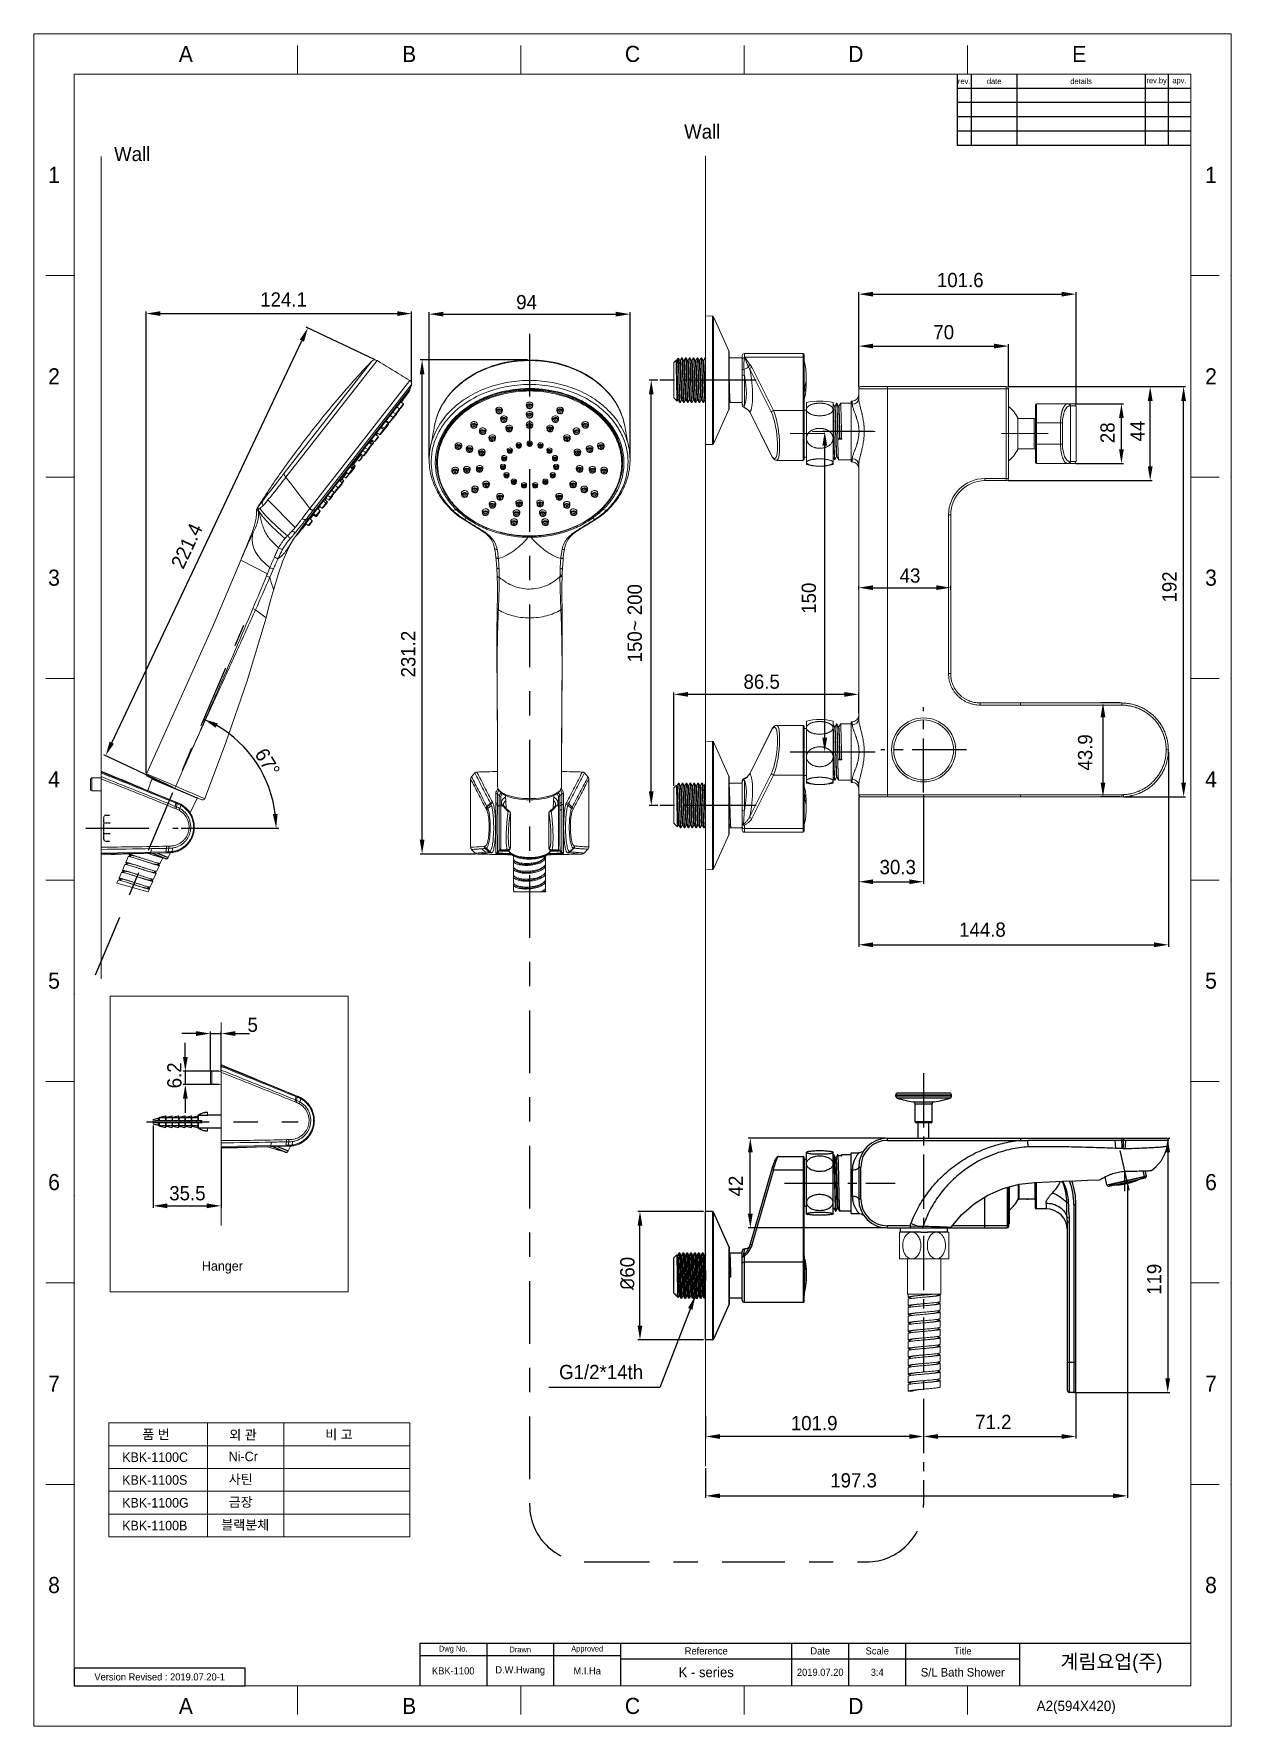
# Model space of a CAD drawing. Extents: x 8819 to 9239, y -18069 to -17475.
import ezdxf

# ---------------------------------------------------------------- set-up
doc = ezdxf.new("R2010")
doc.units = 0
doc.header["$MEASUREMENT"] = 0
for name, pattern in [('CENTER', [47.5, 22, -8.5, 8.5, -8.5]), ('CENTER2', [28.575, 19.05, -3.175, 3.175, -3.175]), ('CENTERX2', [101.6, 63.5, -12.7, 12.7, -12.7]), ('HIDDEN', [0.2, 0.1, -0.1]), ('HIDDEN2', [4.7625, 3.175, -1.5875])]:
    doc.linetypes.add(name, pattern=pattern)
doc.layers.get('0').update_dxf_attribs({"linetype": 'CONTINUOUS', "lineweight": 13})
doc.layers.get('DEFPOINTS').update_dxf_attribs({"linetype": 'CONTINUOUS'})
for name, color, linetype in [('02___PRT_ALL_AXES', 7, 'CONTINUOUS'), ('1', 4, 'HIDDEN2'), ('CENTER', 1, 'CENTER2'), ('DEF_LAYER_ROUND_FEAT', 7, 'CONTINUOUS'), ('DEFAULT_2', 8, 'HIDDEN'), ('DIM', 2, 'CONTINUOUS'), ('FORM', 7, 'CONTINUOUS'), ('TEXT', 2, 'CONTINUOUS')]:
    doc.layers.add(name, color=color, linetype=linetype)
doc.layers.add('5', color=2, linetype='CONTINUOUS', lineweight=9)
doc.styles.add('ROMANS', font='Gulim.ttf')
doc.styles.get("Standard").update_dxf_attribs({"font": 'Gulim.ttf'})
doc.dimstyles.new('STANDARD$0', dxfattribs={"dimtxt": 3.5, "dimasz": 2.5, "dimexe": 0.7, "dimexo": 0.7, "dimgap": 0.5, "dimtad": 3, "dimdec": 4, "dimdsep": 46, "dimtxsty": 'Standard', "dimcen": 0, "dimclrd": 2, "dimclre": 2, "dimclrt": 4, "dimadec": 0, "dimazin": 0, "dimtp": 0.2, "dimtm": 0.1, "dimtfac": 0.5, "dimtdec": 4, "dimtmove": 1, "dimatfit": 3, "dimfxl": 0, "dimtolj": 1, "dimarcsym": 0})
doc.dimstyles.new('STANDARD$2', dxfattribs={"dimtxt": 3.5, "dimasz": 2.5, "dimexe": 1, "dimexo": 1, "dimgap": 0.8, "dimtad": 1, "dimdsep": 46, "dimtxsty": 'Standard', "dimcen": 0, "dimclrd": 2, "dimclre": 2, "dimclrt": 4, "dimadec": 1, "dimazin": 2, "dimtfac": 1, "dimtmove": 0, "dimatfit": 0, "dimfxl": 0, "dimtolj": 1, "dimarcsym": 0})
doc.dimstyles.new('STANDARD$7', dxfattribs={"dimtxt": 3.5, "dimasz": 2.5, "dimexe": 0.3, "dimexo": 0.5, "dimgap": 0.8, "dimtad": 3, "dimlfac": 0.5, "dimdsep": 46, "dimtxsty": 'ROMANS', "dimcen": 0, "dimclrd": 2, "dimclre": 2, "dimclrt": 4, "dimadec": 0, "dimazin": 0, "dimtfac": 1, "dimtmove": 0, "dimatfit": 3, "dimfxl": 0, "dimtolj": 1, "dimarcsym": 0})

msp = doc.modelspace()

# ---------------------------------------------------------------- texts
at = {"char_height": 5.657, "attachment_point": 5}
for s, width, insert in [('C', 10, (9029.468, -17482.559)), ('A', 10, (8872.781, -17482.559)), ('B', 10, (8951.125, -17482.559)), ('D', 10, (9107.812, -17482.559)), ('E', 10, (9186.155, -17482.559)), ('1', 50, (8826.539, -17524.983)), ('1', 50, (9232.397, -17524.983)), ('2', 50, (8826.539, -17595.69)), ('2', 50, (9232.397, -17595.69)), ('3', 50, (8826.539, -17666.397)), ('3', 50, (9232.397, -17666.397)), ('4', 50, (8826.539, -17737.104)), ('4', 50, (9232.397, -17737.104)), ('5', 50, (8826.539, -17807.811)), ('5', 50, (9232.397, -17807.811)), ('6', 50, (8826.539, -17878.518)), ('6', 50, (9232.397, -17878.518)), ('7', 50, (8826.539, -17949.225)), ('7', 50, (9232.397, -17949.225)), ('8', 50, (8826.539, -18019.932)), ('8', 50, (9232.397, -18019.932)), ('A', 10, (8872.781, -18062.357)), ('B', 10, (8951.125, -18062.357)), ('C', 10, (9029.468, -18062.357)), ('D', 10, (9107.812, -18062.357))]:
    msp.add_mtext_dynamic_manual_height_columns(s, width=width, gutter_width=12.5, heights=[0], dxfattribs=dict(at, insert=insert))
at = {"layer": '5'}
for s, p in [('Hanger', (8878.427, -17909.585)), ('품 번', (8857.505, -17968.705)), ('외 관', (8888.038, -17968.832)), ('비 고 ', (8921.69, -17968.73)), ('KBK-1100C', (8850.453, -17976.699)), ('Ni-Cr', (8887.827, -17976.448)), ('KBK-1100S', (8850.453, -17984.699)), ('사틴', (8887.827, -17984.448)), ('KBK-1100G', (8850.453, -17992.699)), ('금장', (8887.827, -17992.448)), ('KBK-1100B', (8850.453, -18000.699)), ('블랙분체', (8885.234, -18000.448))]:
    msp.add_text(s, height=3.3442, dxfattribs=at).set_placement(p)
at = {"layer": '5', "style": 'ROMANS'}
msp.add_text(' A2(594X420)', height=3.6, dxfattribs=at).set_placement((9169.925, -18064.117))
at = {"layer": '5', "insert": (9003.718, -17942.644), "char_height": 5, "attachment_point": 1}
msp.add_mtext_dynamic_manual_height_columns('G1/2*14th ', width=31.98701, gutter_width=12.5, heights=[0], dxfattribs=at)
at = {"layer": 'DIM', "char_height": 5, "attachment_point": 1}
for insert in [(9047.567, -17507.275), (8847.601, -17515.15)]:
    msp.add_mtext_dynamic_manual_height_columns('Wall', width=19.0186, gutter_width=12.5, heights=[0], dxfattribs=dict(at, insert=insert))
at = {"layer": 'TEXT', "attachment_point": 5}
for s, width, insert, char_height in [('date', 16, (9156.327, -17492.129), 2), ('details', 45, (9186.827, -17492.129), 2), ('rev.by', 8, (9213.327, -17492.129), 2), ('apv.', 8, (9221.327, -17492.129), 2), ('rev.', 5, (9145.827, -17492.129), 2), ('Dwg No.', 23.5, (8966.577, -18042.536), 2), ('Drawn', 23.5, (8990.077, -18042.536), 2), ('Approved', 23.5, (9013.577, -18042.536), 2), ('Reference', 60, (9055.327, -18043.036), 2.5), ('Date', 20, (9095.327, -18043.036), 2.5), ('Scale', 20, (9115.327, -18043.036), 2.5), ('Title', 40, (9145.327, -18043.036), 2.5), ('KBK-1100', 23.5, (8966.577, -18050.036), 2.5), ('D.W.Hwang', 23.5, (8990.077, -18050.036), 2.5), ('M.I.Ha', 23.5, (9013.577, -18050.036), 2.5), ('K - series', 60, (9055.327, -18050.536), 3.5), ('2019.07.20', 20, (9095.327, -18050.536), 2.5), ('3:4', 20, (9115.327, -18050.536), 2.5), ('S/L Bath Shower', 40, (9145.327, -18050.536), 3), ('Version Revised : 2019.07.20-1', 60, (8863.61, -18052.161), 2.5)]:
    msp.add_mtext_dynamic_manual_height_columns(s, width=width, gutter_width=12.5, heights=[0], dxfattribs=dict(at, insert=insert, char_height=char_height))
at = {"layer": 'TEXT', "linetype": 'CENTERX2', "insert": (9197.503, -18047.544), "char_height": 5, "attachment_point": 5}
msp.add_mtext_dynamic_manual_height_columns('{\\fHYGothic-Medium|b0|i0|c129|p18;계림요업(주)}', width=60, gutter_width=12.5, heights=[0], dxfattribs=at)

# ---------------------------------------------------------------- blocks, each defined once
blk = doc.blocks.new('*D6')
at = {"layer": '5', "color": 2, "lineweight": -2}
for p, q in [((9038.38, -17597.05), (9035.35, -17597.05)), ((9036.05, -17741.3), (9036.05, -17602.05)), ((9038.38, -17746.3), (9035.35, -17746.3))]:
    blk.add_line(p, q, dxfattribs=at)
at = {"layer": '5', "color": 2}
for points in [[(9035.21, -17602.05), (9036.88, -17602.05), (9036.05, -17597.05)], [(9035.21, -17741.3), (9036.88, -17741.3), (9036.05, -17746.3)]]:
    blk.add_solid(points, dxfattribs=at)
at = {"layer": 'DEFPOINTS', "color": 0}
for p in [(9036.05, -17597.05), (9039.08, -17597.05), (9039.08, -17746.3)]:
    blk.add_point(p, dxfattribs=at)
at = {"layer": '5', "color": 4, "insert": (9030.28, -17682.34), "char_height": 5, "attachment_point": 5, "rotation": 90}
blk.add_mtext('\\A1;150~ 200', dxfattribs=at)
blk = doc.blocks.new('*D7')
at = {"layer": '5', "color": 2, "lineweight": -2}
for p, q in [((9113.86, -17615.05), (9096.2, -17615.05)), ((9096.9, -17722.55), (9096.9, -17620.05)), ((9113.86, -17727.55), (9096.2, -17727.55))]:
    blk.add_line(p, q, dxfattribs=at)
at = {"layer": '5', "color": 2}
for points in [[(9096.07, -17620.05), (9097.74, -17620.05), (9096.9, -17615.05)], [(9096.07, -17722.55), (9097.74, -17722.55), (9096.9, -17727.55)]]:
    blk.add_solid(points, dxfattribs=at)
at = {"layer": 'DEFPOINTS', "color": 0}
for p in [(9096.9, -17615.05), (9114.56, -17615.05), (9114.56, -17727.55)]:
    blk.add_point(p, dxfattribs=at)
at = {"layer": '5', "color": 4, "insert": (9091.34, -17673.56), "char_height": 5, "attachment_point": 5, "rotation": 90}
blk.add_mtext('\\A1;150', dxfattribs=at)
blk = doc.blocks.new('*D8')
at = {"layer": '5', "color": 2, "lineweight": -2}
for p, q in [((9108.83, -17743.25), (9108.83, -17773.77)), ((9131.59, -17742.5), (9131.59, -17773.77)), ((9113.83, -17773.07), (9126.59, -17773.07))]:
    blk.add_line(p, q, dxfattribs=at)
at = {"layer": '5', "color": 2}
for points in [[(9113.83, -17772.24), (9113.83, -17773.9), (9108.83, -17773.07)], [(9126.59, -17772.24), (9126.59, -17773.9), (9131.59, -17773.07)]]:
    blk.add_solid(points, dxfattribs=at)
at = {"layer": 'DEFPOINTS', "color": 0}
for p in [(9108.83, -17742.55), (9131.59, -17741.8), (9131.59, -17773.07)]:
    blk.add_point(p, dxfattribs=at)
at = {"layer": '5', "color": 4, "insert": (9122.51, -17767.95), "char_height": 5, "attachment_point": 5}
blk.add_mtext('\\A1;30.3', dxfattribs=at)
blk = doc.blocks.new('*D9')
at = {"layer": '5', "color": 2, "lineweight": -2}
for p, q in [((9217.44, -17727.5), (9217.44, -17795.89)), ((9108.83, -17743.25), (9108.83, -17795.89)), ((9113.83, -17795.19), (9212.44, -17795.19))]:
    blk.add_line(p, q, dxfattribs=at)
at = {"layer": '5', "color": 2}
for points in [[(9113.83, -17794.35), (9113.83, -17796.02), (9108.83, -17795.19)], [(9212.44, -17794.35), (9212.44, -17796.02), (9217.44, -17795.19)]]:
    blk.add_solid(points, dxfattribs=at)
at = {"layer": 'DEFPOINTS', "color": 0}
for p in [(9217.44, -17726.8), (9108.83, -17742.55), (9217.44, -17795.19)]:
    blk.add_point(p, dxfattribs=at)
at = {"layer": '5', "color": 4, "insert": (9152.22, -17789.91), "char_height": 5, "attachment_point": 5}
blk.add_mtext('\\A1;144.8', dxfattribs=at)
blk = doc.blocks.new('*D10')
at = {"layer": '5', "color": 2, "lineweight": -2}
for p, q in [((9043.95, -17739.42), (9043.95, -17706.61)), ((9103.83, -17707.31), (9048.95, -17707.31)), ((9108.83, -17713.95), (9108.83, -17706.61))]:
    blk.add_line(p, q, dxfattribs=at)
at = {"layer": '5', "color": 2}
for points in [[(9048.95, -17706.48), (9048.95, -17708.14), (9043.95, -17707.31)], [(9103.83, -17706.48), (9103.83, -17708.14), (9108.83, -17707.31)]]:
    blk.add_solid(points, dxfattribs=at)
at = {"layer": 'DEFPOINTS', "color": 0}
for p in [(9043.95, -17707.31), (9108.83, -17714.65), (9043.95, -17740.12)]:
    blk.add_point(p, dxfattribs=at)
at = {"layer": '5', "color": 4, "insert": (9074.78, -17702.88), "char_height": 5, "attachment_point": 5}
blk.add_mtext('\\A1;86.5', dxfattribs=at)
blk = doc.blocks.new('*D12')
at = {"layer": '5', "color": 2, "lineweight": -2}
for p, q in [((9185, -17605.3), (9201.68, -17605.3)), ((9200.98, -17621.3), (9200.98, -17610.3)), ((9185, -17626.3), (9201.68, -17626.3))]:
    blk.add_line(p, q, dxfattribs=at)
at = {"layer": '5', "color": 2}
for points in [[(9200.14, -17610.3), (9201.81, -17610.3), (9200.98, -17605.3)], [(9200.14, -17621.3), (9201.81, -17621.3), (9200.98, -17626.3)]]:
    blk.add_solid(points, dxfattribs=at)
at = {"layer": 'DEFPOINTS', "color": 0}
for p in [(9184.3, -17605.3), (9200.98, -17605.3), (9184.3, -17626.3)]:
    blk.add_point(p, dxfattribs=at)
at = {"layer": '5', "color": 4, "insert": (9196.13, -17615.49), "char_height": 5, "attachment_point": 5, "rotation": 90}
blk.add_mtext('\\A1;28', dxfattribs=at)
blk = doc.blocks.new('*D14')
at = {"layer": '5', "color": 2, "lineweight": -2}
for p, q in [((9200.42, -17710.33), (9193.81, -17710.33)), ((9194.51, -17715.33), (9194.51, -17738.27)), ((9200.42, -17743.27), (9193.81, -17743.27))]:
    blk.add_line(p, q, dxfattribs=at)
at = {"layer": '5', "color": 2}
for points in [[(9193.67, -17715.33), (9195.34, -17715.33), (9194.51, -17710.33)], [(9193.67, -17738.27), (9195.34, -17738.27), (9194.51, -17743.27)]]:
    blk.add_solid(points, dxfattribs=at)
at = {"layer": 'DEFPOINTS', "color": 0}
for p in [(9201.12, -17710.33), (9194.51, -17743.27), (9201.12, -17743.27)]:
    blk.add_point(p, dxfattribs=at)
at = {"layer": '5', "color": 4, "insert": (9188.28, -17727.68), "char_height": 5, "attachment_point": 5, "rotation": 90}
blk.add_mtext('\\A1;43.9', dxfattribs=at)
blk = doc.blocks.new('*D15')
at = {"layer": '5', "color": 2, "lineweight": -2}
for p, q in [((9108.83, -17599.35), (9108.83, -17584.37)), ((9113.83, -17585.07), (9156.33, -17585.07)), ((9161.33, -17599.35), (9161.33, -17584.37))]:
    blk.add_line(p, q, dxfattribs=at)
at = {"layer": '5', "color": 2}
for points in [[(9113.83, -17584.24), (9113.83, -17585.91), (9108.83, -17585.07)], [(9156.33, -17584.24), (9156.33, -17585.91), (9161.33, -17585.07)]]:
    blk.add_solid(points, dxfattribs=at)
at = {"layer": 'DEFPOINTS', "color": 0}
for p in [(9161.33, -17585.07), (9108.83, -17600.05), (9161.33, -17600.05)]:
    blk.add_point(p, dxfattribs=at)
at = {"layer": '5', "color": 4, "insert": (9138.65, -17580.22), "char_height": 5, "attachment_point": 5}
blk.add_mtext('\\A1;70', dxfattribs=at)
blk = doc.blocks.new('*D16')
at = {"layer": '5', "color": 2, "lineweight": -2}
for p, q in [((9108.83, -17599.35), (9108.83, -17566.15)), ((9113.83, -17566.85), (9180.05, -17566.85)), ((9185.05, -17605.35), (9185.05, -17566.15))]:
    blk.add_line(p, q, dxfattribs=at)
at = {"layer": '5', "color": 2}
for points in [[(9113.83, -17566.02), (9113.83, -17567.68), (9108.83, -17566.85)], [(9180.05, -17566.02), (9180.05, -17567.68), (9185.05, -17566.85)]]:
    blk.add_solid(points, dxfattribs=at)
at = {"layer": 'DEFPOINTS', "color": 0}
for p in [(9185.05, -17566.85), (9108.83, -17600.05), (9185.05, -17606.05)]:
    blk.add_point(p, dxfattribs=at)
at = {"layer": '5', "color": 4, "insert": (9144.44, -17561.92), "char_height": 5, "attachment_point": 5}
blk.add_mtext('\\A1;101.6', dxfattribs=at)
blk = doc.blocks.new('*D17')
at = {"layer": '5', "color": 2, "lineweight": -2}
for p, q in [((9055.13, -17960.48), (9055.13, -17968.46)), ((9131.59, -17960.48), (9131.59, -17968.46)), ((9126.59, -17967.76), (9060.13, -17967.76))]:
    blk.add_line(p, q, dxfattribs=at)
at = {"layer": '5', "color": 2}
for points in [[(9060.13, -17966.93), (9060.13, -17968.6), (9055.13, -17967.76)], [(9126.59, -17966.93), (9126.59, -17968.6), (9131.59, -17967.76)]]:
    blk.add_solid(points, dxfattribs=at)
at = {"layer": 'DEFPOINTS', "color": 0}
for p in [(9055.13, -17959.78), (9131.59, -17959.78), (9055.13, -17967.76)]:
    blk.add_point(p, dxfattribs=at)
at = {"layer": '5', "color": 4, "insert": (9093.2, -17963.11), "char_height": 5, "attachment_point": 5}
blk.add_mtext('\\A1;101.9', dxfattribs=at)
blk = doc.blocks.new('*D18')
at = {"layer": '5', "color": 2, "lineweight": -2}
for p, q in [((9185.02, -17952.28), (9185.02, -17968.46)), ((9131.59, -17960.48), (9131.59, -17968.46)), ((9136.59, -17967.76), (9180.02, -17967.76))]:
    blk.add_line(p, q, dxfattribs=at)
at = {"layer": '5', "color": 2}
for points in [[(9136.59, -17966.93), (9136.59, -17968.6), (9131.59, -17967.76)], [(9180.02, -17966.93), (9180.02, -17968.6), (9185.02, -17967.76)]]:
    blk.add_solid(points, dxfattribs=at)
at = {"layer": 'DEFPOINTS', "color": 0}
for p in [(9185.02, -17951.58), (9131.59, -17959.78), (9185.02, -17967.76)]:
    blk.add_point(p, dxfattribs=at)
at = {"layer": '5', "color": 4, "insert": (9156.04, -17962.66), "char_height": 5, "attachment_point": 5}
blk.add_mtext('\\A1;71.2', dxfattribs=at)
blk = doc.blocks.new('*D19')
at = {"layer": '5', "color": 2, "lineweight": -2}
for p, q in [((9203.08, -17879.67), (9203.08, -17989.3)), ((9055.13, -17978.94), (9055.13, -17989.3)), ((9060.13, -17988.6), (9198.08, -17988.6))]:
    blk.add_line(p, q, dxfattribs=at)
at = {"layer": '5', "color": 2}
for points in [[(9060.13, -17987.77), (9060.13, -17989.43), (9055.13, -17988.6)], [(9198.08, -17987.77), (9198.08, -17989.43), (9203.08, -17988.6)]]:
    blk.add_solid(points, dxfattribs=at)
at = {"layer": 'DEFPOINTS', "color": 0}
for p in [(9203.08, -17878.97), (9055.13, -17978.24), (9203.08, -17988.6)]:
    blk.add_point(p, dxfattribs=at)
at = {"layer": '5', "color": 4, "insert": (9107.02, -17983.19), "char_height": 5, "attachment_point": 5}
blk.add_mtext('\\A1;197.3', dxfattribs=at)
blk = doc.blocks.new('*D20')
at = {"layer": '5', "color": 2, "lineweight": -2}
for p, q in [((9118.25, -17863.08), (9070.1, -17863.08)), ((9070.8, -17889.58), (9070.8, -17868.08)), ((9118.25, -17894.58), (9070.1, -17894.58))]:
    blk.add_line(p, q, dxfattribs=at)
at = {"layer": '5', "color": 2}
for points in [[(9069.97, -17868.08), (9071.64, -17868.08), (9070.8, -17863.08)], [(9069.97, -17889.58), (9071.64, -17889.58), (9070.8, -17894.58)]]:
    blk.add_solid(points, dxfattribs=at)
at = {"layer": 'DEFPOINTS', "color": 0}
for p in [(9070.8, -17863.08), (9118.95, -17863.08), (9118.95, -17894.58)]:
    blk.add_point(p, dxfattribs=at)
at = {"layer": '5', "color": 4, "insert": (9065.73, -17879.86), "char_height": 5, "attachment_point": 5, "rotation": 90}
blk.add_mtext('\\A1;42', dxfattribs=at)
blk = doc.blocks.new('*D22')
at = {"layer": '5', "color": 2, "lineweight": -2}
for p, q in [((9217.39, -17863.08), (9217.92, -17863.08)), ((9217.22, -17868.08), (9217.22, -17947.33)), ((9184.97, -17952.33), (9217.92, -17952.33))]:
    blk.add_line(p, q, dxfattribs=at)
at = {"layer": '5', "color": 2}
for points in [[(9216.38, -17868.08), (9218.05, -17868.08), (9217.22, -17863.08)], [(9216.38, -17947.33), (9218.05, -17947.33), (9217.22, -17952.33)]]:
    blk.add_solid(points, dxfattribs=at)
at = {"layer": 'DEFPOINTS', "color": 0}
for p in [(9216.69, -17863.08), (9184.27, -17952.33), (9217.22, -17952.33)]:
    blk.add_point(p, dxfattribs=at)
at = {"layer": '5', "color": 4, "insert": (9212.51, -17912.61), "char_height": 5, "attachment_point": 5, "rotation": 90}
blk.add_mtext('\\A1;119', dxfattribs=at)
blk = doc.blocks.new('*D23')
at = {"layer": '5', "color": 2, "lineweight": -2}
for p, q in [((9108.83, -17670.6), (9108.83, -17669.16)), ((9141.08, -17670.6), (9141.08, -17669.16)), ((9113.83, -17669.86), (9136.08, -17669.86))]:
    blk.add_line(p, q, dxfattribs=at)
at = {"layer": '5', "color": 2}
for points in [[(9113.83, -17669.03), (9113.83, -17670.7), (9108.83, -17669.86)], [(9136.08, -17669.03), (9136.08, -17670.7), (9141.08, -17669.86)]]:
    blk.add_solid(points, dxfattribs=at)
at = {"layer": 'DEFPOINTS', "color": 0}
for p in [(9108.83, -17671.3), (9141.08, -17669.86), (9141.08, -17671.3)]:
    blk.add_point(p, dxfattribs=at)
at = {"layer": '5', "color": 4, "insert": (9126.83, -17665.63), "char_height": 5, "attachment_point": 5}
blk.add_mtext('\\A1;43', dxfattribs=at)
blk = doc.blocks.new('*D24')
at = {"layer": '5', "color": 2, "lineweight": -2}
for p, q in [((9054.43, -17888.76), (9031.39, -17888.76)), ((9032.09, -17928.85), (9032.09, -17893.76)), ((9054.43, -17933.85), (9031.39, -17933.85))]:
    blk.add_line(p, q, dxfattribs=at)
at = {"layer": '5', "color": 2}
for points in [[(9031.26, -17893.76), (9032.93, -17893.76), (9032.09, -17888.76)], [(9031.26, -17928.85), (9032.93, -17928.85), (9032.09, -17933.85)]]:
    blk.add_solid(points, dxfattribs=at)
at = {"layer": 'DEFPOINTS', "color": 0}
for p in [(9032.09, -17888.76), (9055.13, -17888.76), (9055.13, -17933.85)]:
    blk.add_point(p, dxfattribs=at)
at = {"layer": '5', "color": 4, "insert": (9027.68, -17910.55), "char_height": 5, "attachment_point": 5, "rotation": 90}
blk.add_mtext('\\A1;{\\fISOCPEUR|b0|i0|c0|p34;%%C}60', dxfattribs=at)
blk = doc.blocks.new('*D55')
at = {"layer": '5', "color": 2, "lineweight": -2}
for p, q in [((9161.28, -17599.3), (9211.77, -17599.3)), ((9211.07, -17627.3), (9211.07, -17604.3)), ((9161.28, -17632.3), (9211.77, -17632.3))]:
    blk.add_line(p, q, dxfattribs=at)
at = {"layer": '5', "color": 2}
for points in [[(9210.24, -17604.3), (9211.91, -17604.3), (9211.07, -17599.3)], [(9210.24, -17627.3), (9211.91, -17627.3), (9211.07, -17632.3)]]:
    blk.add_solid(points, dxfattribs=at)
at = {"layer": 'DEFPOINTS', "color": 0}
for p in [(9160.58, -17599.3), (9211.07, -17599.3), (9160.58, -17632.3)]:
    blk.add_point(p, dxfattribs=at)
at = {"layer": '5', "color": 4, "insert": (9206.6, -17614.89), "char_height": 5, "attachment_point": 5, "rotation": 90}
blk.add_mtext('\\A1;44', dxfattribs=at)
blk = doc.blocks.new('*D56')
at = {"layer": '5', "color": 2, "lineweight": -2}
for p, q in [((9161.28, -17599.3), (9223.5, -17599.3)), ((9222.8, -17738.27), (9222.8, -17604.3)), ((9201.82, -17743.27), (9223.5, -17743.27))]:
    blk.add_line(p, q, dxfattribs=at)
at = {"layer": '5', "color": 2}
for points in [[(9221.96, -17604.3), (9223.63, -17604.3), (9222.8, -17599.3)], [(9221.96, -17738.27), (9223.63, -17738.27), (9222.8, -17743.27)]]:
    blk.add_solid(points, dxfattribs=at)
at = {"layer": 'DEFPOINTS', "color": 0}
for p in [(9160.58, -17599.3), (9222.8, -17599.3), (9201.12, -17743.27)]:
    blk.add_point(p, dxfattribs=at)
at = {"layer": '5', "color": 4, "insert": (9217.86, -17669.6), "char_height": 5, "attachment_point": 5, "rotation": 90}
blk.add_mtext('\\A1;192', dxfattribs=at)
blk = doc.blocks.new('*D62')
at = {"layer": '5', "color": 2, "lineweight": -2}
for p, q in [((8858.87, -17734.81), (8858.87, -17572.97)), ((8863.87, -17573.67), (8946.98, -17573.67)), ((8951.98, -17597.82), (8951.98, -17572.97))]:
    blk.add_line(p, q, dxfattribs=at)
at = {"layer": '5', "color": 2}
for points in [[(8863.87, -17572.83), (8863.87, -17574.5), (8858.87, -17573.67)], [(8946.98, -17572.83), (8946.98, -17574.5), (8951.98, -17573.67)]]:
    blk.add_solid(points, dxfattribs=at)
at = {"layer": 'DEFPOINTS', "color": 0}
for p in [(8951.98, -17573.67), (8951.98, -17598.52), (8858.87, -17735.51)]:
    blk.add_point(p, dxfattribs=at)
at = {"layer": '5', "color": 4, "insert": (8907.06, -17568.71), "char_height": 5, "attachment_point": 5}
blk.add_mtext('\\A1;124.1', dxfattribs=at)
blk = doc.blocks.new('*D63')
at = {"layer": '5', "color": 2, "lineweight": -2}
for p, q in [((8992.68, -17589.94), (8954.96, -17589.94)), ((8955.66, -17758.34), (8955.66, -17594.94)), ((8974.36, -17763.34), (8954.96, -17763.34))]:
    blk.add_line(p, q, dxfattribs=at)
at = {"layer": '5', "color": 2}
for points in [[(8954.83, -17594.94), (8956.49, -17594.94), (8955.66, -17589.94)], [(8954.83, -17758.34), (8956.49, -17758.34), (8955.66, -17763.34)]]:
    blk.add_solid(points, dxfattribs=at)
at = {"layer": 'DEFPOINTS', "color": 0}
for p in [(8955.66, -17589.94), (8993.38, -17589.94), (8975.06, -17763.34)]:
    blk.add_point(p, dxfattribs=at)
at = {"layer": '5', "color": 4, "insert": (8950.83, -17693.17), "char_height": 5, "attachment_point": 5, "rotation": 90}
blk.add_mtext('\\A1;231.2', dxfattribs=at)
blk = doc.blocks.new('*D64')
at = {"layer": '5', "color": 2, "lineweight": -2}
for p, q in [((8958.13, -17624.41), (8958.13, -17573.16)), ((8963.13, -17573.86), (9023.62, -17573.86)), ((9028.62, -17624.27), (9028.62, -17573.16))]:
    blk.add_line(p, q, dxfattribs=at)
at = {"layer": '5', "color": 2}
for points in [[(8963.13, -17573.03), (8963.13, -17574.7), (8958.13, -17573.86)], [(9023.62, -17573.03), (9023.62, -17574.7), (9028.62, -17573.86)]]:
    blk.add_solid(points, dxfattribs=at)
at = {"layer": 'DEFPOINTS', "color": 0}
for p in [(9028.62, -17573.86), (8958.13, -17625.11), (9028.62, -17624.97)]:
    blk.add_point(p, dxfattribs=at)
at = {"layer": '5', "color": 4, "insert": (8992.32, -17569.69), "char_height": 5, "attachment_point": 5}
blk.add_mtext('\\A1;94', dxfattribs=at)
blk = doc.blocks.new('*D67')
at = {"layer": '5', "color": 2, "lineweight": -2}
for p, q in [((8939.24, -17589.85), (8914.97, -17578.38)), ((8846.79, -17724.27), (8913.47, -17583.2)), ((8868.3, -17739.96), (8844.03, -17728.49))]:
    blk.add_line(p, q, dxfattribs=at)
at = {"layer": '5', "color": 2}
for points in [[(8912.71, -17582.85), (8914.22, -17583.56), (8915.6, -17578.68)], [(8846.04, -17723.91), (8847.55, -17724.62), (8844.66, -17728.79)]]:
    blk.add_solid(points, dxfattribs=at)
at = {"layer": 'DEFPOINTS', "color": 0}
for p in [(8915.6, -17578.68), (8939.87, -17590.15), (8868.93, -17740.26)]:
    blk.add_point(p, dxfattribs=at)
at = {"layer": '5', "color": 4, "insert": (8873.09, -17655.21), "char_height": 5, "attachment_point": 5, "rotation": 64.70309}
blk.add_mtext('\\A1;221.4', dxfattribs=at)
blk = doc.blocks.new('*D69')
at = {"layer": '5', "color": 2, "lineweight": -2}
for p, q in [((8872.6, -17834.59), (8872.6, -17829.59)), ((8884.44, -17839.59), (8871.9, -17839.59)), ((8872.6, -17839.59), (8872.6, -17844.22)), ((8884.44, -17844.22), (8871.9, -17844.22)), ((8872.6, -17849.22), (8872.6, -17854.22))]:
    blk.add_line(p, q, dxfattribs=at)
at = {"layer": '5', "color": 2}
for points in [[(8871.77, -17834.59), (8873.43, -17834.59), (8872.6, -17839.59)], [(8871.77, -17849.22), (8873.43, -17849.22), (8872.6, -17844.22)]]:
    blk.add_solid(points, dxfattribs=at)
at = {"layer": 'DEFPOINTS', "color": 0}
for p in [(8885.14, -17839.59), (8872.6, -17844.22), (8885.14, -17844.22)]:
    blk.add_point(p, dxfattribs=at)
at = {"layer": '5', "color": 4, "insert": (8868.79, -17841.02), "char_height": 5, "attachment_point": 5, "rotation": 90}
blk.add_mtext('\\A1;6.2', dxfattribs=at)
blk = doc.blocks.new('*D70')
at = {"layer": '5', "color": 2, "lineweight": -2}
for p, q in [((8876.39, -17826.36), (8871.39, -17826.36)), ((8881.39, -17839.47), (8881.39, -17825.66)), ((8881.39, -17826.36), (8885.14, -17826.36)), ((8885.14, -17839.47), (8885.14, -17825.66)), ((8890.14, -17826.36), (8895.14, -17826.36))]:
    blk.add_line(p, q, dxfattribs=at)
at = {"layer": '5', "color": 2}
for points in [[(8876.39, -17825.52), (8876.39, -17827.19), (8881.39, -17826.36)], [(8890.14, -17825.52), (8890.14, -17827.19), (8885.14, -17826.36)]]:
    blk.add_solid(points, dxfattribs=at)
at = {"layer": 'DEFPOINTS', "color": 0}
for p in [(8885.14, -17826.36), (8881.39, -17840.17), (8885.14, -17840.17)]:
    blk.add_point(p, dxfattribs=at)
at = {"layer": '5', "color": 4, "insert": (8896.24, -17823.3), "char_height": 5, "attachment_point": 5}
blk.add_mtext('\\A1;5', dxfattribs=at)
blk = doc.blocks.new('*D71')
at = {"layer": '5', "color": 2, "lineweight": -2}
for p, q in [((8861.29, -17858.67), (8861.29, -17887.52)), ((8885.14, -17866.69), (8885.14, -17887.52)), ((8866.29, -17886.82), (8880.14, -17886.82))]:
    blk.add_line(p, q, dxfattribs=at)
at = {"layer": '5', "color": 2}
for points in [[(8866.29, -17885.98), (8866.29, -17887.65), (8861.29, -17886.82)], [(8880.14, -17885.98), (8880.14, -17887.65), (8885.14, -17886.82)]]:
    blk.add_solid(points, dxfattribs=at)
at = {"layer": 'DEFPOINTS', "color": 0}
for p in [(8861.29, -17857.97), (8885.14, -17865.99), (8885.14, -17886.82)]:
    blk.add_point(p, dxfattribs=at)
at = {"layer": '5', "color": 4, "insert": (8873.33, -17882.42), "char_height": 5, "attachment_point": 5}
blk.add_mtext('\\A1;35.5', dxfattribs=at)
blk = doc.blocks.new('*D72')
at = {"layer": '5', "color": 2, "lineweight": -2}
blk.add_line((8871.09, -17754.28), (8905.45, -17754.28), dxfattribs=at)
blk.add_arc((8862.91, -17754.28), 41.54, 6.90098, 60.09902, dxfattribs=at)
at = {"layer": '5', "color": 2}
for points in [[(8883.25, -17719.02), (8883.99, -17717.52), (8879.14, -17716.04)], [(8904.98, -17749.24), (8903.32, -17749.34), (8904.45, -17754.28)]]:
    blk.add_solid(points, dxfattribs=at)
at = {"layer": 'DEFPOINTS', "color": 0}
for p in [(8893.17, -17683), (8892.45, -17725.08), (8837.76, -17754.28), (8870.09, -17754.28), (8841.08, -17805.7)]:
    blk.add_point(p, dxfattribs=at)
at = {"layer": '5', "color": 4, "insert": (8901.39, -17731.14), "char_height": 5, "attachment_point": 5, "rotation": 301.0225}
blk.add_mtext('\\A1;67°', dxfattribs=at)

# ---------------------------------------------------------------- dimensions: what is measured, and where the dimension line sits
at = {"layer": '5'}
for base, p1, p2, picture, middle in [((9185.053, -17566.85), (9108.83, -17600.053), (9185.053, -17606.053), '*D16', (9144.443, -17564.99)), ((8951.976, -17573.668), (8858.873, -17735.508), (8951.976, -17598.518), '*D62', (8907.061, -17571.778)), ((9028.617, -17573.864), (8958.135, -17625.107), (9028.617, -17624.968), '*D64', (8992.321, -17572.754)), ((9161.33, -17585.072), (9108.83, -17600.053), (9161.33, -17600.053), '*D15', (9138.649, -17583.287)), ((9141.08, -17669.864), (9108.83, -17671.303), (9141.08, -17671.303), '*D23', (9126.833, -17668.698)), ((9043.955, -17707.309), (9108.83, -17714.653), (9043.955, -17740.116), '*D10', (9074.784, -17705.942)), ((9217.441, -17795.186), (9108.83, -17742.553), (9217.441, -17726.803), '*D9', (9152.218, -17792.98)), ((9131.59, -17773.07), (9108.83, -17742.553), (9131.59, -17741.803), '*D8', (9122.506, -17771.017)), ((8885.143, -17826.357), (8881.393, -17840.167), (8885.143, -17840.167), '*D70', (8896.238, -17826.357)), ((9203.077, -17988.601), (9055.133, -17978.236), (9203.077, -17878.968), '*D19', (9107.019, -17986.257)), ((9185.023, -17967.765), (9131.59, -17959.776), (9185.023, -17951.58), '*D18', (9156.039, -17965.727)), ((9055.133, -17967.765), (9131.59, -17959.776), (9055.133, -17959.776), '*D17', (9093.198, -17966.181))]:
    dim = msp.add_linear_dim(base=base, p1=p1, p2=p2, dimstyle='STANDARD$0', override={"dimtxt": 5, "dimasz": 5, "dimdec": 1, "dimlfac": 1.333333, "dimzin": 9, "dimtdec": 1, "dimfxl": 1.25, "dimtfill": 1}, dxfattribs=at)
    dim.commit()
    dim.dimension.update_dxf_attribs({"geometry": picture, "text_midpoint": middle, "dimtype": 160})
for base, p1, p2, angle, picture, middle, dimtype in [((8915.602, -17578.683), (8868.93, -17740.258), (8939.873, -17590.154), 64.703089, '*D67', (8875.867, -17656.521), 161), ((8955.661, -17589.939), (8975.058, -17763.34), (8993.376, -17589.939), 90, '*D63', (8953.902, -17693.171), 160), ((9211.075, -17599.303), (9160.58, -17632.303), (9160.58, -17599.303), 90, '*D55', (9209.665, -17614.892), 160), ((9222.798, -17599.303), (9201.123, -17743.274), (9160.58, -17599.303), 90, '*D56', (9220.933, -17669.602), 160), ((9200.977, -17605.303), (9184.303, -17626.303), (9184.303, -17605.303), 90, '*D12', (9199.195, -17615.485), 160), ((9096.903, -17615.053), (9114.556, -17727.553), (9114.556, -17615.053), 90, '*D7', (9094.407, -17673.564), 160), ((9194.507, -17743.274), (9201.119, -17710.333), (9201.123, -17743.274), 90, '*D14', (9191.349, -17727.68), 160), ((8872.602, -17844.216), (8885.143, -17839.585), (8885.143, -17844.216), 90, '*D69', (8871.855, -17841.019), 160), ((9070.803, -17863.08), (9118.955, -17894.58), (9118.955, -17863.08), 90, '*D20', (9068.792, -17879.86), 160), ((9217.218, -17952.33), (9216.691, -17863.08), (9184.273, -17952.33), 90, '*D22', (9215.575, -17912.607), 160)]:
    dim = msp.add_linear_dim(base=base, p1=p1, p2=p2, angle=angle, dimstyle='STANDARD$0', override={"dimtxt": 5, "dimasz": 5, "dimdec": 1, "dimlfac": 1.333333, "dimzin": 9, "dimtdec": 1, "dimfxl": 1.25, "dimtfill": 1}, dxfattribs=at)
    dim.commit()
    dim.dimension.update_dxf_attribs({"geometry": picture, "text_midpoint": middle, "dimtype": dimtype})
for base, p1, p2, text, picture, middle in [((9036.047, -17597.053), (9039.08, -17746.303), (9039.08, -17597.053), '150~ 200', '*D6', (9033.347, -17682.343)), ((9032.094, -17888.761), (9055.133, -17933.852), (9055.133, -17888.761), '{\\fISOCPEUR|b0|i0|c0|p34;%%C}60', '*D24', (9030.739, -17910.555))]:
    dim = msp.add_linear_dim(base=base, p1=p1, p2=p2, angle=90, text=text, dimstyle='STANDARD$0', override={"dimtxt": 5, "dimasz": 5, "dimdec": 1, "dimlfac": 1.333333, "dimzin": 9, "dimtdec": 1, "dimfxl": 1.25, "dimtfill": 1}, dxfattribs=at)
    dim.commit()
    dim.dimension.update_dxf_attribs({"geometry": picture, "text_midpoint": middle, "dimtype": 160})
dim = msp.add_angular_dim_2l(base=(8892.453, -17725.078), line1=((8841.084, -17805.7), (8893.165, -17683.004)), line2=((8837.756, -17754.278), (8870.094, -17754.278)), dimstyle='STANDARD$2', override={"dimtxt": 5, "dimasz": 5, "dimdec": 1, "dimlfac": 1.333333, "dimzin": 9, "dimtdec": 1, "dimfxl": 1.25, "dimtfill": 1}, dxfattribs=at)
dim.commit()
dim.dimension.update_dxf_attribs({"geometry": '*D72', "text_midpoint": (8898.508, -17732.87), "dimtype": 162})
dim = msp.add_linear_dim(base=(8885.143, -17886.818), p1=(8861.293, -17857.968), p2=(8885.143, -17865.99), text='35.5', dimstyle='STANDARD$0', override={"dimtxt": 5, "dimasz": 5, "dimdec": 1, "dimlfac": 1.333333, "dimzin": 9, "dimtdec": 1, "dimfxl": 1.25, "dimtfill": 1}, dxfattribs=at)
dim.commit()
dim.dimension.update_dxf_attribs({"geometry": '*D71', "text_midpoint": (8873.329, -17885.484), "dimtype": 160})

# ---------------------------------------------------------------- linework, layer by layer
for p, q in [((8911.953, -17489.629), (8911.953, -17479.629)), ((8990.296, -17489.629), (8990.296, -17479.629)), ((9068.64, -17489.629), (9068.64, -17479.629)), ((9146.983, -17489.629), (9146.983, -17479.629)), ((8833.61, -17489.629), (8833.61, -18055.286)), ((9225.327, -17489.629), (8833.61, -17489.629)), ((9225.327, -18055.286), (9225.327, -17489.629)), ((8833.61, -17560.336), (8823.61, -17560.336)), ((9225.327, -17560.336), (9235.327, -17560.336)), ((8833.61, -17631.043), (8823.61, -17631.043)), ((9225.327, -17631.043), (9235.327, -17631.043)), ((8833.61, -17701.751), (8823.61, -17701.751)), ((9225.327, -17701.751), (9235.327, -17701.751)), ((8833.61, -17772.458), (8823.61, -17772.458)), ((9225.327, -17772.458), (9235.327, -17772.458)), ((8833.61, -17843.165), (8823.61, -17843.165)), ((9225.327, -17843.165), (9235.327, -17843.165)), ((8833.61, -17913.872), (8823.61, -17913.872)), ((9225.327, -17913.872), (9235.327, -17913.872)), ((8833.61, -17984.579), (8823.61, -17984.579)), ((9225.327, -17984.579), (9235.327, -17984.579)), ((8833.61, -18055.286), (9225.327, -18055.286)), ((8911.953, -18055.286), (8911.953, -18065.286)), ((8990.296, -18055.286), (8990.296, -18065.286)), ((9068.64, -18055.286), (9068.64, -18065.286)), ((9146.983, -18055.286), (9146.983, -18065.286))]:
    msp.add_line(p, q)
at = {"color": 7, "linetype": 'Continuous'}
for p, q in [((8843.041, -17518.57), (8843.041, -17807.093)), ((9055.133, -17518.269), (9055.133, -17978.236)), ((8937.993, -17590.399), (8907.304, -17629.679)), ((8907.908, -17631.068), (8939.873, -17590.154)), ((8938.005, -17590.384), (8937.993, -17590.399)), ((8951.333, -17597.122), (8916.242, -17642.037)), ((8911.529, -17651.712), (8951.292, -17600.818)), ((8913.059, -17649.388), (8951.25, -17600.506)), ((8917.458, -17642.699), (8951.976, -17598.518)), ((8951.509, -17599.961), (8918.327, -17642.431)), ((8918.338, -17642.44), (8951.457, -17600.049)), ((8951.25, -17600.506), (8951.157, -17600.434)), ((8951.457, -17600.049), (8951.509, -17599.961)), ((8977.868, -17603.011), (8977.808, -17603.037)), ((8977.891, -17603.277), (8977.942, -17603.256)), ((8978.024, -17603.553), (8978.076, -17603.531)), ((8978.75, -17602.656), (8978.718, -17602.669)), ((8978.744, -17602.928), (8978.806, -17602.904)), ((8978.806, -17602.904), (8978.838, -17602.891)), ((9007.913, -17602.891), (9007.945, -17602.904)), ((9007.945, -17602.904), (9008.007, -17602.928)), ((9008.051, -17602.676), (9008.015, -17602.661)), ((9008.676, -17603.531), (9008.728, -17603.553)), ((9008.81, -17603.256), (9008.861, -17603.277)), ((9008.972, -17603.049), (9008.918, -17603.026)), ((8944.11, -17611.844), (8945.358, -17610.204)), ((8945.416, -17610.131), (8944.709, -17609.532)), ((8945.358, -17610.204), (8945.417, -17610.132)), ((8945.428, -17610.154), (8945.485, -17610.08)), ((8945.485, -17610.08), (8946.405, -17608.871)), ((8946.394, -17608.818), (8945.562, -17608.386)), ((8945.578, -17610.276), (8946.629, -17608.931)), ((8946.405, -17608.871), (8946.429, -17608.84)), ((8946.668, -17608.852), (8946.629, -17608.931)), ((8946.675, -17608.766), (8946.668, -17608.852)), ((8946.674, -17608.757), (8947.732, -17607.404)), ((8947.694, -17607.088), (8946.972, -17606.515)), ((8947.796, -17607.026), (8947.293, -17606.769)), ((8947.636, -17607.161), (8947.695, -17607.089)), ((8947.709, -17607.101), (8947.695, -17607.089)), ((8947.796, -17607.026), (8949.095, -17605.293)), ((8948.075, -17606.964), (8949.134, -17605.609)), ((8949.095, -17605.293), (8948.368, -17604.726)), ((8967.487, -17610.242), (8967.533, -17610.195)), ((8981.59, -17608.03), (8981.538, -17607.533)), ((8981.59, -17608.03), (8981.59, -17608.03)), ((8982.886, -17608.837), (8983.091, -17608.784)), ((8983.725, -17608.144), (8983.849, -17607.655)), ((8992.308, -17606.296), (8992.219, -17605.809)), ((8992.31, -17609.605), (8992.222, -17609.092)), ((8993.376, -17605.305), (8993.376, -17605.62)), ((8993.376, -17607.061), (8993.376, -17606.975)), ((8993.376, -17608.631), (8993.376, -17608.942)), ((8993.376, -17610.374), (8993.376, -17610.287)), ((8994.442, -17609.605), (8994.53, -17609.092)), ((8994.532, -17605.809), (8994.444, -17606.298)), ((9003.027, -17608.144), (9002.903, -17607.655)), ((9005.162, -17608.03), (9005.214, -17607.533)), ((9019.219, -17610.195), (9019.265, -17610.242)), ((8940.268, -17616.839), (8939.582, -17616.21)), ((8940.771, -17616.113), (8939.969, -17615.647)), ((8941.061, -17616.057), (8942.111, -17614.713)), ((8942.082, -17614.405), (8941.384, -17613.795)), ((8942.428, -17613.885), (8941.61, -17613.436)), ((8941.859, -17614.683), (8942.082, -17614.405)), ((8941.904, -17615.082), (8943.888, -17612.543)), ((8941.91, -17615.074), (8941.953, -17615.019)), ((8941.91, -17615.074), (8941.91, -17615.074)), ((8942.126, -17614.466), (8942.138, -17614.45)), ((8942.138, -17614.45), (8942.162, -17614.419)), ((8942.162, -17614.419), (8942.521, -17613.955)), ((8942.521, -17613.955), (8942.558, -17613.907)), ((8942.942, -17613.753), (8942.578, -17614.219)), ((8942.713, -17613.827), (8943.769, -17612.476)), ((8942.942, -17613.753), (8942.942, -17613.753)), ((8943.736, -17612.164), (8943.027, -17611.573)), ((8943.861, -17612.237), (8943.168, -17611.613)), ((8944.111, -17611.844), (8943.301, -17611.39)), ((8943.511, -17612.441), (8943.736, -17612.164)), ((8943.816, -17612.295), (8943.861, -17612.237)), ((8944.398, -17611.786), (8945.448, -17610.442)), ((8945.448, -17610.442), (8945.486, -17610.37)), ((8960.03, -17613.048), (8960.03, -17613.047)), ((8967.397, -17611.161), (8967.427, -17611.129)), ((8972.728, -17613.054), (8972.705, -17612.535)), ((8972.728, -17613.054), (8972.728, -17613.054)), ((8974.449, -17613.754), (8974.597, -17613.646)), ((8975.013, -17612.747), (8974.858, -17613.253)), ((8975.822, -17615.322), (8975.775, -17614.787)), ((8977.514, -17615.995), (8977.679, -17615.877)), ((8978.081, -17614.92), (8977.952, -17615.444)), ((8983.285, -17611.081), (8983.22, -17610.56)), ((8984.579, -17611.865), (8984.778, -17611.813)), ((8985.133, -17614.394), (8985.054, -17613.85)), ((8985.417, -17611.148), (8985.527, -17610.634)), ((8987.26, -17614.421), (8987.357, -17613.883)), ((8992.313, -17613.206), (8992.225, -17612.667)), ((8993.162, -17610.356), (8993.376, -17610.374)), ((8994.439, -17613.206), (8994.527, -17612.667)), ((8999.492, -17614.421), (8999.395, -17613.883)), ((9001.335, -17611.148), (9001.225, -17610.634)), ((9001.619, -17614.394), (9001.697, -17613.85)), ((9001.974, -17611.813), (9002.167, -17611.864)), ((9003.467, -17611.08), (9003.532, -17610.56)), ((9008.8, -17615.444), (9008.671, -17614.92)), ((9010.977, -17614.787), (9010.93, -17615.323)), ((9011.893, -17613.251), (9011.739, -17612.747)), ((9014.047, -17612.535), (9014.024, -17613.056)), ((9019.326, -17611.131), (9019.356, -17611.162)), ((9026.722, -17613.047), (9026.722, -17613.048)), ((8935.851, -17622.403), (8935.06, -17621.92)), ((8935.336, -17623.488), (8936.381, -17622.151)), ((8936.585, -17621.352), (8935.786, -17620.876)), ((8936.145, -17622.349), (8937.194, -17621.007)), ((8936.626, -17621.382), (8936.635, -17621.369)), ((8936.789, -17621.363), (8936.811, -17621.391)), ((8936.877, -17621.297), (8937.931, -17619.948)), ((8937.194, -17621.006), (8937.232, -17620.935)), ((8937.903, -17619.642), (8937.215, -17619.026)), ((8937.232, -17620.935), (8937.242, -17620.855)), ((8937.242, -17620.855), (8937.237, -17620.836)), ((8937.39, -17619.154), (8937.379, -17619.167)), ((8937.512, -17618.998), (8937.463, -17619.06)), ((8938.073, -17619.529), (8937.512, -17618.998)), ((8938.011, -17618.358), (8937.517, -17619)), ((8937.943, -17619.695), (8938.572, -17618.89)), ((8937.958, -17619.896), (8938.587, -17619.091)), ((8938.572, -17618.89), (8938.011, -17618.358)), ((8938.954, -17618.534), (8938.167, -17618.052)), ((8938.954, -17618.534), (8940.048, -17617.118)), ((8939.248, -17618.481), (8940.293, -17617.144)), ((8939.997, -17617.523), (8940.12, -17617.365)), ((8940.048, -17617.118), (8940.268, -17616.839)), ((8940.12, -17617.365), (8940.292, -17617.145)), ((8958.637, -17620.273), (8958.636, -17620.277)), ((8967.252, -17620.499), (8967.247, -17619.953)), ((8967.969, -17620.625), (8967.985, -17620.544)), ((8968.642, -17620.69), (8968.636, -17620.71)), ((8969.361, -17620.79), (8969.384, -17620.729)), ((8969.361, -17620.79), (8969.361, -17620.79)), ((8969.382, -17620.733), (8969.554, -17620.206)), ((8969.589, -17620.026), (8969.554, -17620.206)), ((8971.209, -17621.598), (8971.174, -17621.044)), ((8971.93, -17621.695), (8971.947, -17621.602)), ((8972.604, -17621.735), (8972.593, -17621.768)), ((8973.306, -17621.844), (8973.34, -17621.741)), ((8973.306, -17621.844), (8973.306, -17621.844)), ((8973.34, -17621.744), (8973.48, -17621.207)), ((8979.195, -17617.78), (8979.124, -17617.229)), ((8981.322, -17617.829), (8981.427, -17617.29)), ((8985.571, -17622.094), (8985.497, -17621.628)), ((8985.781, -17621.566), (8985.88, -17621.492)), ((8987.247, -17622.094), (8987.32, -17621.634)), ((8988.724, -17620.288), (8988.651, -17619.824)), ((8990.401, -17620.288), (8990.474, -17619.828)), ((8992.538, -17619.649), (8992.465, -17619.188)), ((8994.214, -17619.649), (8994.287, -17619.188)), ((8996.351, -17620.288), (8996.278, -17619.828)), ((8998.028, -17620.288), (8998.101, -17619.824)), ((8999.504, -17622.094), (8999.432, -17621.634)), ((9000.971, -17621.566), (9001.053, -17621.651)), ((9001.181, -17622.094), (9001.255, -17621.629)), ((9005.43, -17617.829), (9005.325, -17617.29)), ((9007.557, -17617.78), (9007.628, -17617.229)), ((9013.412, -17621.744), (9013.272, -17621.207)), ((9013.411, -17621.74), (9013.446, -17621.844)), ((9013.446, -17621.844), (9013.526, -17621.992)), ((9013.446, -17621.844), (9013.446, -17621.844)), ((9014.158, -17621.768), (9014.148, -17621.735)), ((9014.805, -17621.602), (9014.821, -17621.695)), ((9015.542, -17621.597), (9015.577, -17621.044)), ((9015.542, -17621.597), (9015.542, -17621.598)), ((9017.198, -17620.206), (9017.163, -17620.025)), ((9017.37, -17620.734), (9017.198, -17620.206)), ((9017.369, -17620.732), (9017.391, -17620.79)), ((9017.391, -17620.79), (9017.391, -17620.79)), ((9017.391, -17620.79), (9017.465, -17620.93)), ((9018.116, -17620.71), (9018.109, -17620.69)), ((9018.767, -17620.544), (9018.783, -17620.625)), ((9019.5, -17620.499), (9019.504, -17619.953)), ((9028.116, -17620.277), (9028.115, -17620.273)), ((8931.207, -17628.228), (8930.541, -17627.583)), ((8930.843, -17629.239), (8931.888, -17627.902)), ((8931.527, -17627.932), (8930.859, -17627.29)), ((8931.866, -17627.601), (8931.196, -17626.962)), ((8931.641, -17626.523), (8931.257, -17627.005)), ((8931.276, -17628.236), (8931.527, -17627.932)), ((8931.565, -17627.978), (8931.575, -17627.964)), ((8931.575, -17627.964), (8931.619, -17627.909)), ((8931.619, -17627.909), (8931.866, -17627.601)), ((8932.196, -17627.05), (8931.641, -17626.523)), ((8931.809, -17627.546), (8932.196, -17627.05)), ((8931.881, -17627.91), (8931.884, -17627.907)), ((8931.901, -17627.648), (8932.211, -17627.251)), ((8933.283, -17624.412), (8932.898, -17624.916)), ((8933.543, -17625.327), (8932.898, -17624.916)), ((8933.543, -17625.327), (8934.583, -17623.995)), ((8934.026, -17623.466), (8933.632, -17623.964)), ((8933.742, -17625.292), (8934.598, -17624.196)), ((8934.583, -17623.995), (8934.026, -17623.466)), ((8935.04, -17623.54), (8934.256, -17623.05)), ((8935.04, -17623.54), (8935.893, -17622.435)), ((8935.893, -17622.435), (8935.898, -17622.43)), ((8960.784, -17626.14), (8960.782, -17626.104)), ((8960.786, -17626.167), (8960.784, -17626.14)), ((8960.863, -17626.137), (8960.863, -17625.488)), ((8974.757, -17628.528), (8974.693, -17627.96)), ((8975.525, -17622.78), (8975.459, -17622.22)), ((8976.885, -17628.591), (8976.996, -17628.038)), ((8976.921, -17622.867), (8976.908, -17622.912)), ((8977.004, -17627.8), (8976.996, -17628.038)), ((8977.651, -17622.844), (8977.608, -17622.985)), ((8977.652, -17622.842), (8977.762, -17622.296)), ((8983.138, -17627.329), (8983.14, -17627.343)), ((8983.214, -17627.809), (8983.14, -17627.343)), ((8983.214, -17627.809), (8983.212, -17627.797)), ((8983.621, -17624.754), (8983.548, -17624.288)), ((8983.656, -17624.466), (8983.709, -17624.367)), ((8983.717, -17627.838), (8983.717, -17627.84)), ((8984.388, -17627.841), (8984.388, -17627.783)), ((8984.781, -17624.838), (8984.795, -17624.785)), ((8984.891, -17627.809), (8984.963, -17627.35)), ((8984.896, -17627.765), (8984.891, -17627.809)), ((8984.963, -17627.35), (8984.965, -17627.186)), ((8985.26, -17624.89), (8985.298, -17624.754)), ((8985.298, -17624.754), (8985.371, -17624.295)), ((9001.454, -17624.754), (9001.381, -17624.295)), ((9001.457, -17624.773), (9001.454, -17624.754)), ((9001.787, -17627.186), (9001.789, -17627.351)), ((9001.861, -17627.809), (9001.789, -17627.351)), ((9001.861, -17627.809), (9001.859, -17627.657)), ((9001.957, -17624.785), (9001.971, -17624.838)), ((9002.364, -17627.783), (9002.364, -17627.841)), ((9003.035, -17627.84), (9003.035, -17627.838)), ((9003.127, -17624.571), (9003.131, -17624.754)), ((9003.131, -17624.754), (9003.204, -17624.288)), ((9003.538, -17627.809), (9003.611, -17627.343)), ((9003.54, -17627.797), (9003.538, -17627.809)), ((9003.611, -17627.343), (9003.613, -17627.329)), ((9009.1, -17622.842), (9008.99, -17622.296)), ((9009.144, -17622.985), (9009.101, -17622.844)), ((9009.756, -17628.038), (9009.748, -17627.8)), ((9009.867, -17628.591), (9009.756, -17628.038)), ((9009.844, -17622.912), (9009.831, -17622.867)), ((9011.227, -17622.78), (9011.293, -17622.22)), ((9011.994, -17628.528), (9012.059, -17627.96)), ((9025.888, -17626.137), (9025.888, -17625.488)), ((9025.969, -17626.111), (9025.968, -17626.14)), ((8926.547, -17634.738), (8927.591, -17633.401)), ((8926.574, -17634.364), (8927.571, -17633.101)), ((8927.571, -17633.101), (8926.91, -17632.457)), ((8927.026, -17632.424), (8926.964, -17632.501)), ((8927.578, -17631.73), (8927.365, -17631.996)), ((8927.513, -17633.045), (8928.13, -17632.255)), ((8928.13, -17632.255), (8927.578, -17631.73)), ((8927.605, -17633.148), (8928.145, -17632.456)), ((8928.505, -17630.526), (8928.224, -17630.89)), ((8928.874, -17631.303), (8928.224, -17630.89)), ((8928.874, -17631.303), (8929.914, -17629.972)), ((8929.929, -17630.173), (8929.072, -17631.269)), ((8929.874, -17629.927), (8929.098, -17629.422)), ((8929.285, -17629.538), (8929.273, -17629.552)), ((8929.914, -17629.972), (8929.85, -17629.911)), ((8929.874, -17629.927), (8929.953, -17629.959)), ((8929.953, -17629.959), (8930.036, -17629.96)), ((8930.174, -17629.877), (8931.227, -17628.528)), ((8930.345, -17629.658), (8930.364, -17629.658)), ((8930.499, -17629.575), (8931.548, -17628.233)), ((8930.846, -17629.235), (8930.87, -17629.204)), ((8930.903, -17628.945), (8930.969, -17628.974)), ((8931.244, -17628.275), (8931.254, -17628.263)), ((8931.254, -17628.263), (8931.276, -17628.236)), ((8966.107, -17629.076), (8966.107, -17628.501)), ((8966.114, -17629.176), (8966.114, -17629.176)), ((8966.825, -17629.244), (8966.823, -17629.212)), ((8967.505, -17629.188), (8967.498, -17629.277)), ((8968.24, -17629.305), (8968.416, -17628.747)), ((8970.245, -17628.82), (8970.213, -17628.248)), ((8970.245, -17628.818), (8970.251, -17628.877)), ((8970.967, -17628.945), (8970.966, -17628.925)), ((8971.644, -17628.889), (8971.639, -17628.967)), ((8972.377, -17628.966), (8972.52, -17628.411)), ((8974.759, -17628.543), (8974.758, -17628.531)), ((8975.482, -17628.61), (8975.482, -17628.603)), ((8976.155, -17628.554), (8976.154, -17628.621)), ((8976.892, -17628.372), (8976.885, -17628.591)), ((8977.025, -17634.031), (8976.957, -17633.455)), ((8979.154, -17634.085), (8979.262, -17633.522)), ((8984.419, -17630.731), (8984.345, -17630.265)), ((8985.989, -17630.316), (8986.047, -17630.413)), ((8986.095, -17630.731), (8986.168, -17630.271)), ((8987.027, -17633.014), (8986.954, -17632.548)), ((8988.362, -17632.393), (8988.465, -17632.463)), ((8988.704, -17633.014), (8988.777, -17632.552)), ((8990.588, -17634.263), (8990.515, -17633.799)), ((8992.265, -17634.263), (8992.338, -17633.801)), ((8994.487, -17634.263), (8994.414, -17633.8)), ((8996.164, -17634.263), (8996.237, -17633.799)), ((8998.048, -17633.014), (8997.975, -17632.552)), ((8999.725, -17633.014), (8999.798, -17632.549)), ((9000.656, -17630.731), (9000.584, -17630.271)), ((9000.763, -17630.316), (9000.841, -17630.227)), ((9002.333, -17630.731), (9002.407, -17630.265)), ((9007.598, -17634.085), (9007.49, -17633.522)), ((9009.726, -17634.031), (9009.794, -17633.455)), ((9009.867, -17628.591), (9009.86, -17628.372)), ((9010.598, -17628.621), (9010.596, -17628.554)), ((9011.27, -17628.603), (9011.269, -17628.61)), ((9011.994, -17628.531), (9011.993, -17628.543)), ((9014.375, -17628.966), (9014.232, -17628.411)), ((9015.113, -17628.967), (9015.108, -17628.889)), ((9015.786, -17628.925), (9015.784, -17628.945)), ((9016.501, -17628.877), (9016.507, -17628.816)), ((9016.507, -17628.82), (9016.539, -17628.248)), ((9018.512, -17629.305), (9018.336, -17628.747)), ((9019.254, -17629.277), (9019.247, -17629.188)), ((9019.929, -17629.212), (9019.927, -17629.244)), ((9020.638, -17629.176), (9020.638, -17629.176)), ((9020.645, -17629.076), (9020.645, -17628.501)), ((8899.769, -17639.349), (8898.389, -17641.179)), ((8901.588, -17639.055), (8901.058, -17639.684)), ((8911.123, -17648.756), (8901.588, -17639.055)), ((8921.917, -17640.249), (8921.276, -17639.577)), ((8922.379, -17639.752), (8921.727, -17639.102)), ((8922.015, -17640.211), (8922.379, -17639.752)), ((8922.887, -17639.084), (8922.112, -17638.567)), ((8923.456, -17638.128), (8922.702, -17637.595)), ((8922.887, -17639.084), (8923.012, -17638.922)), ((8923.19, -17639.035), (8924.234, -17637.698)), ((8923.196, -17639.027), (8923.192, -17639.032)), ((8923.22, -17638.996), (8923.289, -17638.908)), ((8923.456, -17638.128), (8923.779, -17637.696)), ((8923.568, -17638.216), (8923.607, -17638.165)), ((8923.763, -17638.082), (8924.817, -17636.733)), ((8924.803, -17636.439), (8924.159, -17635.765)), ((8924.178, -17637.77), (8924.228, -17637.706)), ((8924.881, -17636.418), (8925.122, -17636.106)), ((8925.1, -17636.486), (8926.149, -17635.143)), ((8926.132, -17634.846), (8925.48, -17634.188)), ((8926.246, -17634.788), (8925.755, -17634.466)), ((8926.117, -17634.831), (8926.183, -17634.747)), ((8926.246, -17634.788), (8926.574, -17634.364)), ((8926.553, -17634.73), (8926.547, -17634.738)), ((8926.556, -17634.726), (8926.808, -17634.404)), ((8969.491, -17637.299), (8969.479, -17636.696)), ((8971.794, -17636.896), (8971.629, -17637.486)), ((8973.095, -17635.739), (8973.056, -17635.15)), ((8975.366, -17635.287), (8975.229, -17635.863)), ((8981.936, -17638.336), (8981.862, -17637.756)), ((8984.065, -17638.372), (8984.167, -17637.801)), ((9002.687, -17638.372), (9002.585, -17637.801)), ((9004.815, -17638.336), (9004.89, -17637.756)), ((9011.523, -17635.863), (9011.386, -17635.287)), ((9013.375, -17636.296), (9013.501, -17636.157)), ((9013.696, -17635.15), (9013.656, -17635.741)), ((9015.123, -17637.486), (9014.957, -17636.896)), ((9016.973, -17637.894), (9017.103, -17637.752)), ((9017.272, -17636.696), (9017.261, -17637.3)), ((8898.257, -17641.355), (8897.793, -17641.986)), ((8898.161, -17642.472), (8898.102, -17642.515)), ((8898.257, -17642.391), (8898.161, -17642.472)), ((8898.306, -17641.289), (8898.257, -17641.355)), ((8898.695, -17642.023), (8898.257, -17642.391)), ((8914.463, -17647.433), (8916.062, -17645.336)), ((8915.621, -17645.625), (8915.996, -17645.391)), ((8916.047, -17645.326), (8915.996, -17645.391)), ((8916.062, -17645.336), (8915.996, -17645.391)), ((8918.327, -17642.431), (8916.047, -17645.326)), ((8916.242, -17642.036), (8916.107, -17642.209)), ((8917.061, -17646.364), (8916.444, -17645.658)), ((8918.262, -17644.886), (8917.511, -17644.342)), ((8917.598, -17643.383), (8918.338, -17642.44)), ((8918.44, -17644.536), (8917.703, -17643.981)), ((8918.327, -17642.431), (8918.044, -17642.549)), ((8918.262, -17644.886), (8918.276, -17644.867)), ((8918.262, -17644.886), (8918.28, -17644.898)), ((8918.276, -17644.867), (8918.335, -17644.793)), ((8918.28, -17644.898), (8918.356, -17644.925)), ((8918.378, -17642.39), (8918.327, -17642.431)), ((8918.356, -17644.925), (8918.436, -17644.925)), ((8918.436, -17644.925), (8918.511, -17644.896)), ((8918.44, -17644.536), (8918.564, -17644.372)), ((8918.497, -17644.589), (8918.51, -17644.574)), ((8918.511, -17644.896), (8918.572, -17644.842)), ((8918.572, -17644.842), (8919.622, -17643.498)), ((8918.753, -17644.495), (8919.809, -17643.143)), ((8919.8, -17642.854), (8919.173, -17642.159)), ((8919.622, -17643.497), (8919.66, -17643.426)), ((8919.66, -17643.426), (8919.67, -17643.346)), ((8919.67, -17643.346), (8919.665, -17643.327)), ((8920.573, -17641.931), (8919.817, -17641.395)), ((8920.574, -17641.932), (8920.698, -17641.768)), ((8920.574, -17641.932), (8920.589, -17641.942)), ((8920.745, -17641.969), (8920.821, -17641.94)), ((8920.821, -17641.94), (8920.881, -17641.887)), ((8920.881, -17641.887), (8921.931, -17640.542)), ((8921.352, -17641.387), (8922.397, -17640.05)), ((8921.95, -17640.293), (8921.961, -17640.279)), ((8921.961, -17640.279), (8922.015, -17640.211)), ((8922.396, -17640.051), (8922.363, -17640.093)), ((8965.771, -17642.456), (8965.77, -17642.456)), ((8965.771, -17642.456), (8965.945, -17642.629)), ((8966.228, -17642.546), (8966.393, -17642.71)), ((8976.82, -17643.74), (8976.783, -17643.117)), ((8978.963, -17643.86), (8979.103, -17643.247)), ((8979.268, -17641.159), (8979.212, -17640.557)), ((8981.525, -17640.647), (8981.404, -17641.239)), ((8987.695, -17644.139), (8987.618, -17643.533)), ((8988.641, -17640.699), (8988.558, -17640.118)), ((8989.832, -17644.166), (8989.932, -17643.564)), ((8990.771, -17640.711), (8990.864, -17640.134)), ((8995.981, -17640.711), (8995.888, -17640.134)), ((8996.92, -17644.166), (8996.82, -17643.564)), ((8997.982, -17644.94), (8998.201, -17644.922)), ((8998.11, -17640.699), (8998.194, -17640.118)), ((8999.057, -17644.138), (8999.134, -17643.533)), ((9005.348, -17641.238), (9005.227, -17640.647)), ((9006.849, -17641.908), (9007.024, -17641.826)), ((9007.54, -17640.557), (9007.484, -17641.159)), ((9007.789, -17643.86), (9007.649, -17643.247)), ((9009.289, -17644.518), (9009.468, -17644.435)), ((9009.969, -17643.117), (9009.932, -17643.739)), ((9019.729, -17643.606), (9020.807, -17642.629)), ((9020.358, -17642.71), (9020.524, -17642.546)), ((9020.807, -17642.629), (9020.981, -17642.456)), ((9020.981, -17642.456), (9020.981, -17642.456)), ((8908.431, -17651.655), (8910.048, -17649.966)), ((8908.432, -17651.654), (8908.635, -17651.827)), ((8912.334, -17650.39), (8911.695, -17651.242)), ((8915.695, -17648.044), (8914.967, -17647.477)), ((8915.695, -17648.044), (8915.709, -17648.025)), ((8915.695, -17648.044), (8915.714, -17648.057)), ((8915.709, -17648.025), (8917.061, -17646.364)), ((8916.011, -17648.005), (8917.069, -17646.651)), ((8917.095, -17646.417), (8917.061, -17646.364)), ((8917.069, -17646.651), (8917.107, -17646.578)), ((8917.116, -17646.496), (8917.095, -17646.417)), ((8917.107, -17646.578), (8917.116, -17646.496)), ((8977.299, -17650.36), (8977.299, -17650.36)), ((8986.826, -17647.286), (8986.756, -17646.656)), ((8988.972, -17647.328), (8989.079, -17646.7)), ((8997.78, -17647.328), (8997.673, -17646.7)), ((8998.839, -17648.102), (8999.066, -17648.085)), ((8999.926, -17647.286), (8999.996, -17646.656)), ((9008.652, -17650.984), (9009.453, -17650.36)), ((9009.453, -17650.36), (9009.453, -17650.36)), ((9013.909, -17647.533), (9016.452, -17645.968)), ((9016.452, -17645.968), (9016.452, -17645.968)), ((8909.07, -17652.132), (8909.083, -17652.369)), ((8910.709, -17652.615), (8910.823, -17652.447)), ((8910.815, -17652.458), (8910.91, -17652.322)), ((8910.91, -17652.322), (8911.011, -17652.179)), ((8911.201, -17651.913), (8911.011, -17652.179)), ((8979.254, -17652.098), (8979.255, -17652.099)), ((8979.255, -17652.099), (8979.298, -17652.143)), ((8981.091, -17656.062), (8981.091, -17656.061)), ((9005.66, -17656.063), (9005.66, -17656.062)), ((9006.783, -17653.064), (9007.464, -17652.143)), ((9007.458, -17652.139), (9007.496, -17652.1)), ((9007.496, -17652.1), (9007.496, -17652.1)), ((8901.378, -17665.059), (8892.094, -17660.174)), ((8902.293, -17662.812), (8901.378, -17665.059)), ((8903.514, -17663.278), (8902.244, -17666.22)), ((8981.56, -17659.212), (8981.56, -17659.212)), ((8981.865, -17662.862), (8981.865, -17662.862)), ((8981.999, -17665.795), (8981.999, -17665.795)), ((9004.032, -17665.964), (9004.036, -17665.531)), ((9004.032, -17666.102), (9004.032, -17665.964)), ((9004.757, -17665.668), (9004.778, -17665.1)), ((8897.241, -17677.613), (8900.906, -17680.476)), ((8982.14, -17727.435), (8982.149, -17733.359)), ((9004.611, -17727.656), (9004.602, -17734.149)), ((9004.603, -17733.436), (9004.614, -17726.855)), ((9004.614, -17726.855), (9004.611, -17727.656)), ((8846.273, -17735.57), (8843.041, -17734.26)), ((8974.169, -17734.904), (8972.978, -17736.196)), ((8982.149, -17733.359), (8982.148, -17739.631)), ((9004.604, -17739.636), (9004.603, -17733.436)), ((9013.851, -17736.28), (9012.583, -17734.904)), ((8839.291, -17740.637), (8839.291, -17737.169)), ((8839.807, -17736.644), (8843.041, -17736.587)), ((8839.807, -17736.644), (8839.807, -17741.162)), ((8850.132, -17737.137), (8846.273, -17735.57)), ((8850.134, -17737.138), (8850.271, -17737.197)), ((8869.214, -17739.564), (8858.941, -17735.181)), ((8859.33, -17736.184), (8878.415, -17744.285)), ((8859.404, -17741.064), (8860.879, -17737.013)), ((8860.879, -17737.013), (8876.742, -17743.746)), ((8869.214, -17739.564), (8868.929, -17740.259)), ((8871.14, -17735.271), (8869.214, -17739.564)), ((8982.148, -17739.628), (8982.149, -17739.575)), ((9004.422, -17740.552), (9004.604, -17739.633)), ((9004.603, -17739.574), (9004.604, -17739.634)), ((9004.604, -17739.636), (9004.604, -17739.648)), ((8839.807, -17741.162), (8843.041, -17741.218)), ((8861.854, -17742.081), (8861.854, -17742.081)), ((8869.996, -17745.427), (8861.854, -17742.081)), ((8869.089, -17746.635), (8869.276, -17745.479)), ((8869.548, -17746.82), (8869.089, -17746.635)), ((8869.246, -17745.154), (8869.704, -17745.337)), ((8869.548, -17746.82), (8869.734, -17745.663)), ((8869.996, -17745.427), (8869.996, -17745.426)), ((8870.718, -17747.368), (8871.052, -17746.271)), ((8871.209, -17746.004), (8871.21, -17746.004)), ((8871.218, -17746.009), (8871.209, -17746.004)), ((8874.247, -17748.863), (8876.742, -17743.746)), ((8978.417, -17746.646), (8979.652, -17745.49)), ((8978.52, -17746.832), (8978.417, -17746.646)), ((8978.52, -17746.832), (8979.756, -17745.674)), ((8978.767, -17747.38), (8980.004, -17746.282)), ((8979.652, -17745.49), (8979.756, -17745.674)), ((8980.36, -17745.165), (8980.464, -17745.349)), ((8981.518, -17746.015), (8981.523, -17745.438)), ((8981.524, -17745.438), (8981.525, -17742.093)), ((8982.064, -17746.138), (8982.064, -17746.201)), ((8982.065, -17746.138), (8982.066, -17745.634)), ((8982.065, -17746.138), (8982.721, -17746.698)), ((8982.775, -17742.928), (8982.067, -17742.29)), ((8982.067, -17745.635), (8982.067, -17742.29)), ((8982.719, -17746.699), (8982.722, -17746.264)), ((8983.299, -17743.134), (8983.245, -17746.464)), ((8984.017, -17746.464), (8983.245, -17746.464)), ((8984.241, -17746.002), (8984.241, -17746.007)), ((8984.57, -17746.653), (8984.571, -17746.654)), ((8985.148, -17747.264), (8984.894, -17742.789)), ((9001.603, -17747.266), (9001.858, -17742.789)), ((9002.181, -17746.654), (9002.182, -17746.653)), ((9002.511, -17746.007), (9002.511, -17746.001)), ((9003.508, -17746.464), (9002.735, -17746.464)), ((9003.976, -17742.928), (9004.685, -17742.288)), ((9004.018, -17748.009), (9004.032, -17746.553)), ((9004.022, -17745.622), (9004.032, -17746.264)), ((9004.685, -17745.025), (9004.023, -17745.623)), ((9004.686, -17745.982), (9004.032, -17746.553)), ((9004.032, -17746.553), (9004.032, -17746.263)), ((9004.684, -17742.289), (9004.685, -17745.026)), ((9004.686, -17745.025), (9004.686, -17745.982)), ((9004.69, -17747.544), (9004.686, -17746.149)), ((9005.227, -17742.091), (9005.231, -17745.962)), ((9008.086, -17747.417), (9006.764, -17746.237)), ((9007.004, -17745.662), (9008.323, -17746.898)), ((8869.356, -17747.492), (8868.898, -17747.305)), ((8986.623, -17748.808), (8986.628, -17748.97)), ((9000.124, -17748.97), (9000.129, -17748.808)), ((9004.69, -17747.544), (9004.018, -17748.009)), ((8860.516, -17762.68), (8843.041, -17762.992)), ((8866.374, -17762.881), (8843.041, -17763.329)), ((8843.041, -17763.612), (8846.636, -17763.513)), ((8846.786, -17763.506), (8846.636, -17763.513)), ((8847.239, -17763.485), (8846.786, -17763.506)), ((8847.412, -17763.477), (8847.239, -17763.485)), ((8852.559, -17764.271), (8851.68, -17766.342)), ((8852.99, -17763.256), (8852.852, -17763.58)), ((8853.542, -17763.874), (8853.346, -17764.336)), ((8855.022, -17763.189), (8854.961, -17763.191)), ((8856.877, -17763.135), (8856.75, -17763.139)), ((8858.445, -17763.094), (8859.706, -17763.062)), ((8859.706, -17763.062), (8862.099, -17763.003)), ((8860.755, -17761.459), (8860.516, -17762.68)), ((8865.719, -17762.58), (8860.517, -17762.678)), ((8862.099, -17763.003), (8866.002, -17762.912)), ((8863.793, -17766.595), (8864.673, -17764.524)), ((8865.719, -17762.581), (8865.971, -17761.347)), ((8866.002, -17762.912), (8867.735, -17762.834)), ((8866.54, -17762.563), (8866.79, -17761.326)), ((8866.588, -17764.565), (8867.426, -17762.848)), ((8867.424, -17762.853), (8867.476, -17762.846)), ((8868.056, -17761.243), (8867.928, -17762.48)), ((8973, -17761.722), (8974.276, -17763.004)), ((8977.895, -17762.692), (8974.276, -17763.003)), ((8976.651, -17761.47), (8977.894, -17762.691)), ((8977.441, -17760.604), (8977.623, -17760.582)), ((8979.025, -17762.592), (8977.777, -17761.358)), ((8979.024, -17762.591), (8977.893, -17762.689)), ((8979.207, -17762.574), (8977.959, -17761.337)), ((8978.226, -17761.254), (8979.476, -17762.491)), ((8981.536, -17763.105), (8981.54, -17762.923)), ((8982.075, -17762.89), (8982.74, -17762.235)), ((8982.075, -17762.89), (8982.077, -17762.718)), ((8982.076, -17762.686), (8982.679, -17762.091)), ((8982.077, -17762.707), (8982.076, -17762.686)), ((8982.077, -17762.72), (8982.693, -17762.112)), ((8982.077, -17762.72), (8982.077, -17762.707)), ((8982.693, -17762.112), (8982.679, -17762.091)), ((8982.74, -17762.235), (8982.693, -17762.112)), ((8983.206, -17761.872), (8985.669, -17761.872)), ((8983.266, -17762.019), (8983.206, -17761.872)), ((8986.056, -17761.928), (8985.669, -17761.872)), ((8986.414, -17761.173), (8986.628, -17761.204)), ((8987.751, -17763.854), (8987.751, -17765.099)), ((8999.001, -17766.48), (8999.001, -17764.409)), ((9000.124, -17761.204), (9000.338, -17761.173)), ((9001.083, -17761.872), (9000.696, -17761.928)), ((9001.083, -17761.872), (9003.545, -17761.872)), ((9003.486, -17762.019), (9003.545, -17761.872)), ((9004.677, -17762.89), (9004.012, -17762.235)), ((9004.67, -17762.675), (9004.073, -17762.085)), ((9004.671, -17762.667), (9004.67, -17762.676)), ((9004.67, -17762.675), (9004.674, -17762.705)), ((9004.675, -17762.706), (9004.677, -17762.89)), ((9005.211, -17762.921), (9005.216, -17763.105)), ((9005.212, -17762.886), (9005.212, -17762.921)), ((9006.803, -17762.891), (9006.639, -17762.872)), ((9011.695, -17763.34), (9006.803, -17762.891)), ((9007.39, -17762.553), (9008.715, -17761.239)), ((9007.548, -17762.574), (9007.39, -17762.553)), ((9007.548, -17762.574), (9008.873, -17761.261)), ((9008.715, -17761.239), (9008.873, -17761.261)), ((9009.051, -17760.484), (9009.209, -17760.503)), ((9012.476, -17763.004), (9013.829, -17761.644)), ((8850.214, -17769.794), (8849.335, -17771.865)), ((8851.386, -17767.032), (8850.507, -17769.104)), ((8851.198, -17769.397), (8851.002, -17769.858)), ((8852.37, -17766.635), (8852.173, -17767.099)), ((8861.449, -17772.118), (8862.328, -17770.047)), ((8861.638, -17769.754), (8861.835, -17769.29)), ((8862.621, -17769.357), (8863.5, -17767.286)), ((8862.81, -17766.993), (8863.007, -17766.53)), ((8987.751, -17765.79), (8987.751, -17767.861)), ((8987.751, -17768.551), (8987.751, -17770.622)), ((8999.001, -17769.241), (8999.001, -17767.17)), ((8999.001, -17772.003), (8999.001, -17769.932)), ((8849.042, -17772.555), (8848.602, -17773.591)), ((8850.025, -17772.158), (8849.829, -17772.622)), ((8859.293, -17775.277), (8859.49, -17774.813)), ((8859.544, -17776.606), (8859.984, -17775.57)), ((8860.277, -17774.88), (8861.156, -17772.809)), ((8860.466, -17772.516), (8860.662, -17772.054)), ((8987.751, -17771.313), (8987.751, -17773.384)), ((8987.751, -17774.074), (8987.751, -17776.145)), ((8999.001, -17776.606), (8987.799, -17776.606)), ((8999.001, -17774.764), (8999.001, -17772.693)), ((8999.001, -17776.606), (8999.001, -17775.455)), ((8885.143, -17822.459), (8885.143, -17893.728)), ((8881.393, -17843.635), (8881.393, -17840.167)), ((8881.909, -17839.642), (8885.143, -17839.585)), ((8881.909, -17839.642), (8881.909, -17844.16)), ((8888.375, -17838.568), (8885.143, -17837.258)), ((8892.235, -17840.135), (8888.375, -17838.568)), ((8892.236, -17840.136), (8892.373, -17840.195)), ((8881.909, -17844.16), (8885.143, -17844.216)), ((8903.956, -17845.079), (8903.956, -17845.079)), ((8912.099, -17848.425), (8903.956, -17845.079)), ((8911.458, -17850.49), (8911, -17850.303)), ((8911.192, -17849.633), (8911.378, -17848.477)), ((8911.651, -17849.818), (8911.192, -17849.633)), ((8911.349, -17848.152), (8911.806, -17848.335)), ((8911.651, -17849.818), (8911.837, -17848.661)), ((8912.099, -17848.425), (8912.099, -17848.424)), ((8912.821, -17850.366), (8913.155, -17849.269)), ((8913.312, -17849.002), (8913.312, -17849.002)), ((8913.32, -17849.007), (8913.312, -17849.002)), ((8861.293, -17857.968), (8861.293, -17856.585)), ((8861.35, -17858.041), (8861.35, -17856.512)), ((8878.393, -17856.901), (8861.893, -17856.902)), ((8861.893, -17857.652), (8861.893, -17856.902)), ((8878.393, -17857.651), (8861.893, -17857.652)), ((8863.113, -17856.071), (8863.113, -17856.901)), ((8863.113, -17857.651), (8863.113, -17858.482)), ((8863.169, -17856.011), (8863.169, -17856.901)), ((8863.169, -17857.651), (8863.169, -17858.542)), ((8863.225, -17856.901), (8863.225, -17855.95)), ((8863.225, -17858.603), (8863.225, -17857.651)), ((8863.3, -17855.931), (8863.328, -17855.932)), ((8863.3, -17858.622), (8863.362, -17858.62)), ((8863.328, -17855.932), (8863.373, -17855.933)), ((8863.337, -17855.926), (8863.463, -17855.926)), ((8863.337, -17858.626), (8863.464, -17858.626)), ((8863.362, -17858.62), (8863.416, -17858.619)), ((8863.373, -17855.933), (8863.416, -17855.934)), ((8863.416, -17855.934), (8863.427, -17855.935)), ((8863.416, -17858.619), (8863.427, -17858.618)), ((8863.427, -17855.935), (8863.451, -17855.927)), ((8863.427, -17855.935), (8863.475, -17855.934)), ((8863.464, -17858.626), (8863.427, -17858.618)), ((8863.427, -17858.618), (8863.474, -17858.618)), ((8863.463, -17855.926), (8863.547, -17855.92)), ((8863.464, -17858.626), (8863.547, -17858.633)), ((8863.482, -17858.619), (8863.542, -17858.627)), ((8863.484, -17855.934), (8863.541, -17855.926)), ((8863.486, -17856.032), (8863.487, -17856.019)), ((8863.487, -17856.901), (8863.486, -17856.032)), ((8863.487, -17856.019), (8863.508, -17855.966)), ((8863.487, -17858.503), (8863.487, -17857.651)), ((8863.487, -17858.534), (8863.487, -17858.503)), ((8863.487, -17858.534), (8863.537, -17858.57)), ((8863.508, -17858.586), (8863.487, -17858.534)), ((8863.508, -17855.966), (8863.529, -17855.942)), ((8863.508, -17855.966), (8863.531, -17855.959)), ((8863.508, -17858.586), (8863.531, -17858.594)), ((8863.549, -17858.628), (8863.528, -17858.61)), ((8863.535, -17855.937), (8863.547, -17855.926)), ((8863.539, -17855.954), (8863.55, -17855.942)), ((8863.539, -17858.599), (8863.55, -17858.611)), ((8863.542, -17855.98), (8863.543, -17855.966)), ((8863.543, -17856.901), (8863.543, -17855.966)), ((8863.546, -17855.967), (8863.543, -17855.98)), ((8863.543, -17858.573), (8863.543, -17857.651)), ((8863.546, -17858.586), (8863.543, -17858.573)), ((8863.572, -17855.948), (8863.546, -17855.967)), ((8863.572, -17858.605), (8863.546, -17858.586)), ((8863.547, -17855.92), (8863.556, -17855.918)), ((8863.547, -17858.633), (8863.563, -17858.636)), ((8863.549, -17855.925), (8863.557, -17855.921)), ((8863.549, -17858.628), (8863.558, -17858.633)), ((8863.556, -17858.62), (8863.552, -17858.613)), ((8863.554, -17855.936), (8863.567, -17855.917)), ((8863.634, -17855.841), (8863.555, -17855.835)), ((8863.555, -17858.718), (8863.636, -17858.712)), ((8863.569, -17858.637), (8863.556, -17858.62)), ((8863.563, -17858.635), (8863.568, -17858.637)), ((8863.581, -17855.926), (8863.569, -17855.917)), ((8863.569, -17858.637), (8863.575, -17858.629)), ((8863.572, -17855.948), (8863.574, -17855.937)), ((8863.572, -17856.901), (8863.572, -17855.948)), ((8863.572, -17855.948), (8863.58, -17855.948)), ((8863.572, -17858.605), (8863.572, -17857.651)), ((8863.58, -17858.605), (8863.572, -17858.605)), ((8863.581, -17858.626), (8863.572, -17858.605)), ((8863.574, -17855.937), (8863.581, -17855.926)), ((8863.58, -17855.948), (8863.761, -17855.953)), ((8863.666, -17858.603), (8863.58, -17858.605)), ((8863.581, -17855.926), (8863.764, -17855.926)), ((8863.581, -17858.626), (8863.764, -17858.626)), ((8863.657, -17858.805), (8863.828, -17858.766)), ((8863.761, -17858.6), (8863.666, -17858.603)), ((8863.668, -17858.626), (8863.707, -17858.636)), ((8864.364, -17855.94), (8863.764, -17855.926)), ((8863.764, -17858.626), (8864.309, -17858.614)), ((8863.828, -17858.766), (8863.766, -17858.702)), ((8864.392, -17855.891), (8863.85, -17855.856)), ((8863.85, -17858.697), (8864.339, -17858.664)), ((8864.309, -17858.614), (8864.339, -17858.664)), ((8864.355, -17858.696), (8864.339, -17858.664)), ((8864.364, -17855.94), (8864.392, -17855.891)), ((8865.718, -17855.926), (8864.364, -17855.94)), ((8864.406, -17855.859), (8864.392, -17855.891)), ((8865.7, -17855.237), (8865.7, -17855.666)), ((8865.718, -17855.926), (8865.7, -17855.984)), ((8865.7, -17855.984), (8865.7, -17856.901)), ((8865.7, -17857.651), (8865.7, -17858.569)), ((8865.7, -17858.569), (8865.718, -17858.626)), ((8865.7, -17858.887), (8865.7, -17859.316)), ((8865.716, -17855.781), (8865.718, -17855.926)), ((8865.716, -17855.781), (8865.793, -17855.784)), ((8865.718, -17858.626), (8865.716, -17858.772)), ((8865.716, -17858.772), (8865.793, -17858.769)), ((8865.793, -17855.31), (8865.793, -17856.901)), ((8865.793, -17855.81), (8865.802, -17855.834)), ((8865.793, -17857.651), (8865.793, -17859.243)), ((8865.793, -17858.743), (8865.802, -17858.719)), ((8865.804, -17855.837), (8865.826, -17855.853)), ((8865.804, -17858.716), (8865.826, -17858.7)), ((8865.868, -17855.926), (8866.014, -17855.926)), ((8865.886, -17855.95), (8865.868, -17855.926)), ((8865.868, -17858.626), (8865.887, -17858.603)), ((8865.868, -17858.626), (8866.014, -17858.626)), ((8865.869, -17855.952), (8865.886, -17855.95)), ((8865.869, -17858.601), (8865.887, -17858.603)), ((8865.886, -17856.901), (8865.886, -17855.95)), ((8865.886, -17855.95), (8866.012, -17855.952)), ((8865.887, -17858.603), (8865.887, -17857.651)), ((8866.012, -17858.6), (8865.887, -17858.603)), ((8865.893, -17858.801), (8865.903, -17858.783)), ((8865.925, -17855.844), (8865.894, -17855.753)), ((8865.903, -17858.783), (8865.925, -17858.709)), ((8866.614, -17855.94), (8866.014, -17855.926)), ((8866.014, -17858.626), (8866.537, -17858.615)), ((8866.642, -17855.891), (8866.1, -17855.856)), ((8866.1, -17858.697), (8866.568, -17858.664)), ((8866.537, -17858.615), (8866.568, -17858.664)), ((8866.585, -17858.697), (8866.568, -17858.664)), ((8866.614, -17855.94), (8866.642, -17855.891)), ((8867.968, -17855.926), (8866.614, -17855.94)), ((8866.656, -17855.859), (8866.642, -17855.891)), ((8867.95, -17855.666), (8867.95, -17855.237)), ((8867.95, -17855.984), (8867.968, -17855.926)), ((8867.95, -17856.901), (8867.95, -17855.984)), ((8867.95, -17858.569), (8867.95, -17857.651)), ((8867.968, -17858.626), (8867.95, -17858.569)), ((8867.95, -17859.316), (8867.95, -17858.886)), ((8867.968, -17855.926), (8867.966, -17855.781)), ((8868.043, -17855.784), (8867.966, -17855.781)), ((8867.966, -17858.771), (8867.968, -17858.626)), ((8868.043, -17858.769), (8867.966, -17858.771)), ((8868.043, -17856.901), (8868.043, -17855.31)), ((8868.043, -17855.81), (8868.052, -17855.834)), ((8868.043, -17859.243), (8868.043, -17857.651)), ((8868.043, -17858.743), (8868.052, -17858.719)), ((8868.054, -17855.837), (8868.076, -17855.853)), ((8868.054, -17858.716), (8868.076, -17858.7)), ((8868.118, -17855.926), (8868.264, -17855.926)), ((8868.136, -17855.95), (8868.118, -17855.926)), ((8868.118, -17858.626), (8868.137, -17858.603)), ((8868.118, -17858.626), (8868.264, -17858.626)), ((8868.119, -17855.952), (8868.136, -17855.95)), ((8868.119, -17858.601), (8868.137, -17858.603)), ((8868.136, -17856.901), (8868.136, -17855.95)), ((8868.136, -17855.95), (8868.262, -17855.952)), ((8868.137, -17858.603), (8868.137, -17857.651)), ((8868.262, -17858.6), (8868.137, -17858.603)), ((8868.143, -17858.801), (8868.153, -17858.782)), ((8868.175, -17855.844), (8868.144, -17855.753)), ((8868.153, -17858.782), (8868.175, -17858.709)), ((8868.864, -17855.94), (8868.264, -17855.926)), ((8868.264, -17858.626), (8868.787, -17858.615)), ((8868.892, -17855.891), (8868.35, -17855.856)), ((8868.35, -17858.697), (8868.818, -17858.664)), ((8868.787, -17858.615), (8868.818, -17858.664)), ((8868.835, -17858.697), (8868.818, -17858.664)), ((8868.864, -17855.94), (8868.892, -17855.891)), ((8870.218, -17855.926), (8868.864, -17855.94)), ((8868.906, -17855.859), (8868.892, -17855.891)), ((8870.2, -17855.666), (8870.2, -17855.237)), ((8870.2, -17855.984), (8870.218, -17855.926)), ((8870.2, -17856.901), (8870.2, -17855.984)), ((8870.2, -17858.568), (8870.2, -17857.651)), ((8870.218, -17858.626), (8870.2, -17858.568)), ((8870.2, -17859.315), (8870.2, -17858.886)), ((8870.218, -17855.926), (8870.216, -17855.781)), ((8870.293, -17855.783), (8870.216, -17855.781)), ((8870.216, -17858.771), (8870.218, -17858.626)), ((8870.293, -17858.769), (8870.216, -17858.771)), ((8870.293, -17856.901), (8870.293, -17855.31)), ((8870.293, -17855.81), (8870.302, -17855.834)), ((8870.293, -17859.243), (8870.293, -17857.651)), ((8870.293, -17858.743), (8870.302, -17858.718)), ((8870.304, -17855.837), (8870.326, -17855.853)), ((8870.304, -17858.716), (8870.326, -17858.7)), ((8870.368, -17855.926), (8870.514, -17855.926)), ((8870.386, -17855.95), (8870.368, -17855.926)), ((8870.368, -17858.626), (8870.387, -17858.603)), ((8870.368, -17858.626), (8870.514, -17858.626)), ((8870.369, -17855.951), (8870.386, -17855.95)), ((8870.369, -17858.601), (8870.387, -17858.603)), ((8870.386, -17856.901), (8870.386, -17855.95)), ((8870.386, -17855.95), (8870.512, -17855.952)), ((8870.387, -17858.603), (8870.387, -17857.651)), ((8870.512, -17858.6), (8870.387, -17858.603)), ((8870.393, -17858.801), (8870.405, -17858.78)), ((8870.425, -17855.844), (8870.394, -17855.753)), ((8870.405, -17858.78), (8870.425, -17858.709)), ((8870.443, -17857.276), (8871.381, -17856.901)), ((8870.443, -17857.276), (8871.376, -17857.649)), ((8871.114, -17855.939), (8870.514, -17855.926)), ((8870.514, -17858.626), (8871.037, -17858.615)), ((8871.142, -17855.891), (8870.6, -17855.856)), ((8870.6, -17858.697), (8871.068, -17858.664)), ((8871.037, -17858.615), (8871.068, -17858.664)), ((8871.085, -17858.697), (8871.068, -17858.664)), ((8871.114, -17855.939), (8871.142, -17855.891)), ((8872.468, -17855.926), (8871.114, -17855.939)), ((8871.156, -17855.859), (8871.142, -17855.891)), ((8872.401, -17856.901), (8872.401, -17857.651)), ((8872.45, -17855.666), (8872.45, -17855.237)), ((8872.45, -17855.984), (8872.468, -17855.926)), ((8872.45, -17856.901), (8872.45, -17855.984)), ((8872.45, -17858.568), (8872.45, -17857.651)), ((8872.468, -17858.626), (8872.45, -17858.568)), ((8872.45, -17859.315), (8872.45, -17858.886)), ((8872.468, -17855.926), (8872.466, -17855.781)), ((8872.543, -17855.783), (8872.466, -17855.781)), ((8872.466, -17858.771), (8872.468, -17858.626)), ((8872.543, -17858.769), (8872.466, -17858.771)), ((8872.543, -17856.901), (8872.543, -17855.31)), ((8872.552, -17855.834), (8872.543, -17855.81)), ((8872.543, -17859.243), (8872.543, -17857.651)), ((8872.552, -17858.718), (8872.543, -17858.742)), ((8872.576, -17855.852), (8872.552, -17855.834)), ((8872.576, -17858.7), (8872.552, -17858.718)), ((8872.636, -17855.949), (8872.603, -17855.95)), ((8872.637, -17858.603), (8872.603, -17858.602)), ((8872.618, -17855.926), (8872.764, -17855.926)), ((8872.618, -17855.926), (8872.636, -17855.949)), ((8872.637, -17858.603), (8872.618, -17858.626)), ((8872.618, -17858.626), (8872.764, -17858.626)), ((8872.636, -17855.949), (8872.636, -17856.901)), ((8872.636, -17855.949), (8872.762, -17855.952)), ((8872.637, -17857.651), (8872.637, -17858.603)), ((8872.762, -17858.6), (8872.637, -17858.603)), ((8872.643, -17855.752), (8872.654, -17855.772)), ((8872.675, -17858.709), (8872.644, -17858.799)), ((8872.654, -17855.772), (8872.675, -17855.844)), ((8873.364, -17855.939), (8872.764, -17855.926)), ((8872.764, -17858.626), (8873.287, -17858.615)), ((8873.392, -17855.891), (8872.85, -17855.856)), ((8872.85, -17858.697), (8873.318, -17858.664)), ((8873.265, -17857.647), (8873.444, -17856.899)), ((8873.287, -17858.615), (8873.318, -17858.664)), ((8873.379, -17857.276), (8873.292, -17857.654)), ((8873.335, -17858.697), (8873.318, -17858.664)), ((8873.364, -17855.939), (8873.392, -17855.891)), ((8874.718, -17855.926), (8873.364, -17855.939)), ((8873.461, -17856.899), (8873.379, -17857.276)), ((8873.406, -17855.859), (8873.392, -17855.891)), ((8873.427, -17857.654), (8873.498, -17857.276)), ((8873.608, -17856.899), (8873.442, -17857.654)), ((8873.498, -17857.276), (8873.566, -17856.899)), ((8874.7, -17855.666), (8874.7, -17855.237)), ((8874.7, -17855.984), (8874.718, -17855.926)), ((8874.7, -17856.901), (8874.7, -17855.984)), ((8874.7, -17858.568), (8874.7, -17857.651)), ((8874.718, -17858.626), (8874.7, -17858.568)), ((8874.7, -17859.315), (8874.7, -17858.886)), ((8874.718, -17855.926), (8874.716, -17855.781)), ((8874.793, -17855.783), (8874.716, -17855.781)), ((8874.716, -17858.771), (8874.718, -17858.626)), ((8874.793, -17858.769), (8874.716, -17858.771)), ((8874.788, -17857.652), (8874.948, -17856.913)), ((8874.793, -17856.901), (8874.793, -17855.31)), ((8874.802, -17855.834), (8874.793, -17855.81)), ((8874.793, -17859.243), (8874.793, -17857.651)), ((8874.802, -17858.718), (8874.793, -17858.742)), ((8874.826, -17855.852), (8874.802, -17855.834)), ((8874.826, -17858.7), (8874.802, -17858.718)), ((8874.886, -17855.949), (8874.853, -17855.95)), ((8874.887, -17858.603), (8874.853, -17858.602)), ((8874.868, -17855.926), (8875.014, -17855.926)), ((8874.868, -17855.926), (8874.886, -17855.949)), ((8874.887, -17858.603), (8874.868, -17858.626)), ((8874.868, -17858.626), (8875.014, -17858.626)), ((8875.004, -17856.901), (8874.883, -17857.653)), ((8874.886, -17855.949), (8874.886, -17856.901)), ((8874.886, -17855.949), (8875.012, -17855.952)), ((8874.887, -17857.651), (8874.887, -17858.603)), ((8875.012, -17858.6), (8874.887, -17858.603)), ((8874.893, -17855.752), (8874.904, -17855.772)), ((8874.925, -17858.709), (8874.894, -17858.799)), ((8874.904, -17855.772), (8874.925, -17855.844)), ((8874.907, -17858.805), (8874.923, -17858.801)), ((8875.099, -17856.899), (8874.935, -17857.653)), ((8874.948, -17856.913), (8874.951, -17856.899)), ((8875.614, -17855.939), (8875.014, -17855.926)), ((8875.014, -17858.626), (8875.537, -17858.615)), ((8875.642, -17855.891), (8875.1, -17855.856)), ((8875.1, -17858.696), (8875.568, -17858.664)), ((8875.537, -17858.615), (8875.568, -17858.664)), ((8875.585, -17858.697), (8875.568, -17858.664)), ((8875.614, -17855.939), (8875.642, -17855.891)), ((8876.968, -17855.926), (8875.614, -17855.939)), ((8875.656, -17855.859), (8875.642, -17855.891)), ((8876.288, -17857.653), (8876.451, -17856.899)), ((8876.504, -17856.899), (8876.383, -17857.652)), ((8876.599, -17856.899), (8876.435, -17857.654)), ((8876.968, -17855.926), (8876.97, -17855.78)), ((8876.986, -17855.984), (8876.968, -17855.926)), ((8876.969, -17858.626), (8876.987, -17858.568)), ((8876.97, -17858.772), (8876.969, -17858.626)), ((8876.97, -17855.78), (8877.043, -17855.778)), ((8876.97, -17858.772), (8877.043, -17858.774)), ((8876.986, -17855.654), (8876.986, -17855.228)), ((8876.986, -17856.901), (8876.986, -17855.984)), ((8876.987, -17858.568), (8876.987, -17857.651)), ((8876.987, -17859.324), (8876.987, -17858.898)), ((8877.04, -17855.873), (8877.043, -17855.851)), ((8877.04, -17858.679), (8877.043, -17858.701)), ((8877.043, -17855.197), (8877.043, -17855.064)), ((8877.043, -17855.221), (8877.043, -17855.197)), ((8877.043, -17855.602), (8877.043, -17855.221)), ((8877.043, -17855.677), (8877.043, -17855.602)), ((8877.043, -17855.874), (8877.043, -17855.677)), ((8877.047, -17855.853), (8877.043, -17855.874)), ((8877.043, -17855.943), (8877.043, -17855.874)), ((8877.043, -17856.901), (8877.043, -17855.943)), ((8877.043, -17858.609), (8877.043, -17857.651)), ((8877.043, -17858.678), (8877.043, -17858.609)), ((8877.043, -17858.875), (8877.043, -17858.678)), ((8877.047, -17858.7), (8877.043, -17858.678)), ((8877.043, -17858.95), (8877.043, -17858.875)), ((8877.043, -17859.331), (8877.043, -17858.95)), ((8877.043, -17859.358), (8877.043, -17859.331)), ((8877.043, -17859.488), (8877.043, -17859.358)), ((8877.043, -17859.463), (8877.057, -17859.507)), ((8877.043, -17859.463), (8877.057, -17859.475)), ((8877.074, -17855.029), (8877.046, -17855.067)), ((8877.064, -17855.073), (8877.046, -17855.085)), ((8877.057, -17859.475), (8877.064, -17859.479)), ((8877.084, -17855.028), (8877.064, -17855.067)), ((8877.064, -17859.479), (8877.067, -17859.497)), ((8877.067, -17859.497), (8877.084, -17859.524)), ((8877.074, -17855.029), (8877.074, -17855.003)), ((8877.084, -17855.028), (8877.074, -17855.029)), ((8877.074, -17859.549), (8877.074, -17859.523)), ((8877.084, -17859.524), (8877.074, -17859.523)), ((8877.084, -17855.028), (8877.263, -17854.893)), ((8877.264, -17859.66), (8877.084, -17859.524)), ((8877.192, -17855.088), (8877.193, -17855.075)), ((8880.343, -17855.088), (8877.192, -17855.088)), ((8877.192, -17855.495), (8877.192, -17855.088)), ((8877.193, -17855.563), (8877.192, -17855.495)), ((8877.192, -17855.857), (8877.193, -17855.774)), ((8877.192, -17856.901), (8877.192, -17855.857)), ((8877.192, -17858.695), (8877.192, -17857.651)), ((8877.193, -17858.778), (8877.192, -17858.695)), ((8877.192, -17859.057), (8877.193, -17858.989)), ((8877.192, -17859.464), (8877.192, -17859.057)), ((8877.192, -17859.464), (8880.343, -17859.464)), ((8877.193, -17859.477), (8877.192, -17859.464)), ((8877.193, -17855.054), (8877.348, -17855.015)), ((8877.193, -17855.075), (8877.193, -17855.054)), ((8877.193, -17855.774), (8877.193, -17855.563)), ((8877.193, -17858.989), (8877.193, -17858.778)), ((8877.193, -17859.498), (8877.193, -17859.477)), ((8877.348, -17859.537), (8877.193, -17859.498)), ((8877.348, -17855.015), (8877.263, -17854.893)), ((8877.348, -17859.537), (8877.264, -17859.66)), ((8880.343, -17855.015), (8877.348, -17855.015)), ((8877.348, -17859.537), (8880.343, -17859.536)), ((8877.788, -17857.652), (8877.951, -17856.899)), ((8878.004, -17856.9), (8877.883, -17857.653)), ((8878.099, -17856.899), (8877.935, -17857.653)), ((8878.393, -17856.901), (8878.393, -17857.651)), ((8880.342, -17853.901), (8880.342, -17853.918)), ((8880.343, -17854.067), (8880.342, -17853.918)), ((8880.343, -17854.067), (8880.418, -17854.067)), ((8880.343, -17855.088), (8880.343, -17854.067)), ((8880.343, -17860.484), (8880.343, -17859.464)), ((8880.418, -17854.984), (8880.418, -17853.976)), ((8880.418, -17860.575), (8880.418, -17859.568)), ((8880.493, -17855.058), (8880.493, -17855.026)), ((8880.493, -17859.526), (8880.493, -17859.493)), ((8885.143, -17859.526), (8885.143, -17855.026)), ((8880.342, -17860.634), (8880.343, -17860.485)), ((8880.342, -17860.634), (8880.342, -17860.65)), ((8880.343, -17860.485), (8880.418, -17860.485)), ((8902.619, -17865.678), (8885.143, -17865.99)), ((8902.858, -17864.456), (8902.619, -17865.677)), ((8907.822, -17865.578), (8902.619, -17865.676)), ((8907.821, -17865.579), (8908.074, -17864.344)), ((8908.642, -17865.561), (8908.892, -17864.324)), ((8910.158, -17864.241), (8910.03, -17865.477)), ((8908.477, -17865.879), (8885.143, -17866.327)), ((8885.143, -17866.609), (8888.738, -17866.511)), ((8888.889, -17866.504), (8888.738, -17866.511)), ((8889.341, -17866.483), (8888.889, -17866.504)), ((8889.514, -17866.475), (8889.341, -17866.483)), ((8897.125, -17866.187), (8897.063, -17866.189)), ((8898.979, -17866.133), (8898.853, -17866.137)), ((8900.547, -17866.092), (8901.808, -17866.06)), ((8901.808, -17866.06), (8904.202, -17866.001)), ((8904.202, -17866.001), (8908.104, -17865.91)), ((8908.104, -17865.91), (8909.837, -17865.832)), ((8908.691, -17867.563), (8909.528, -17865.846)), ((8909.526, -17865.85), (8909.578, -17865.844)), ((9123.141, -17905.455), (9123.141, -17896.08)), ((9140.411, -17896.08), (9123.161, -17896.08)), ((9140.391, -17896.08), (9140.391, -17905.455)), ((9123.141, -17905.455), (9140.391, -17905.455)), ((9125.954, -17905.455), (9125.954, -17917.83)), ((9137.579, -17905.455), (9137.579, -17917.83)), ((9125.954, -17917.83), (9137.579, -17917.83)), ((9126.141, -17917.83), (9126.141, -17918.88)), ((9126.891, -17918.881), (9126.891, -17919.382)), ((9131.766, -17917.83), (9131.766, -17918.13)), ((9136.641, -17918.13), (9136.641, -17917.83)), ((9137.391, -17920.38), (9137.391, -17918.13)), ((9126.141, -17919.631), (9126.141, -17921.881)), ((9126.141, -17922.63), (9126.141, -17924.88)), ((9126.891, -17921.88), (9126.891, -17922.382)), ((9126.891, -17924.88), (9126.891, -17925.382)), ((9136.641, -17921.13), (9136.641, -17920.626)), ((9136.641, -17924.13), (9136.641, -17923.626)), ((9137.391, -17923.38), (9137.391, -17921.13)), ((9137.391, -17926.38), (9137.391, -17924.13)), ((9126.142, -17925.63), (9126.142, -17927.88)), ((9126.142, -17928.63), (9126.142, -17930.88)), ((9126.891, -17927.88), (9126.891, -17928.384)), ((9126.891, -17930.881), (9126.891, -17931.384)), ((9136.641, -17926.626), (9136.641, -17927.13)), ((9136.641, -17927.13), (9137.391, -17927.13)), ((9136.641, -17930.13), (9136.641, -17929.627)), ((9137.391, -17927.13), (9137.391, -17929.38)), ((9137.391, -17932.38), (9137.391, -17930.13)), ((9126.141, -17931.631), (9126.141, -17933.881)), ((9126.161, -17934.63), (9126.161, -17936.88)), ((9126.911, -17933.88), (9126.911, -17934.384)), ((9126.911, -17936.88), (9126.911, -17937.384)), ((9136.641, -17933.13), (9136.641, -17932.63)), ((9136.661, -17936.13), (9136.661, -17935.629)), ((9137.391, -17935.38), (9137.391, -17933.13)), ((9137.411, -17938.38), (9137.411, -17936.13)), ((9126.161, -17937.63), (9126.161, -17939.88)), ((9126.161, -17940.63), (9126.161, -17942.88)), ((9126.911, -17939.88), (9126.911, -17940.383)), ((9126.911, -17942.88), (9126.911, -17943.382)), ((9136.661, -17939.13), (9136.661, -17938.628)), ((9136.661, -17942.131), (9136.661, -17941.627)), ((9137.411, -17941.38), (9137.411, -17939.13)), ((9137.411, -17944.381), (9137.411, -17942.131)), ((9126.161, -17943.63), (9126.161, -17945.88)), ((9126.161, -17946.63), (9126.161, -17948.88)), ((9126.911, -17945.88), (9126.911, -17946.381)), ((9136.661, -17945.13), (9136.661, -17944.626)), ((9136.661, -17948.13), (9136.661, -17947.626)), ((9137.411, -17947.38), (9137.411, -17945.13)), ((9137.411, -17950.38), (9137.411, -17948.13)), ((9126.161, -17951.88), (9126.161, -17949.63)), ((9127.661, -17951.88), (9126.161, -17951.88)), ((9126.911, -17949.383), (9126.911, -17948.88)), ((9127.664, -17951.88), (9127.664, -17951.879))]:
    msp.add_line(p, q, dxfattribs=at)
msp.add_lwpolyline([(8819.468, -17475.488), (9239.468, -17475.488), (9239.468, -18069.427), (8819.468, -18069.427)], close=True)
for points in [[(8945.486, -17610.37), (8945.496, -17610.289), (8945.476, -17610.211), (8945.43, -17610.144), (8945.416, -17610.132)], [(8946.393, -17608.818), (8946.452, -17608.839), (8946.535, -17608.84), (8946.612, -17608.812), (8946.674, -17608.757)], [(8947.732, -17607.403), (8947.77, -17607.33), (8947.779, -17607.248), (8947.758, -17607.168), (8947.709, -17607.101)], [(8981.59, -17608.03), (8981.598, -17608.084), (8981.68, -17608.32), (8981.835, -17608.528), (8982.049, -17608.692), (8982.308, -17608.803), (8982.594, -17608.852), (8982.886, -17608.837)], [(8983.091, -17608.784), (8983.273, -17608.702), (8983.492, -17608.539), (8983.65, -17608.332), (8983.725, -17608.142)], [(8992.308, -17606.295), (8992.368, -17606.486), (8992.499, -17606.688), (8992.685, -17606.854), (8992.916, -17606.976), (8993.177, -17607.046), (8993.376, -17607.061)], [(8992.31, -17609.603), (8992.345, -17609.736), (8992.465, -17609.956), (8992.65, -17610.14), (8992.887, -17610.277), (8993.162, -17610.356)], [(8993.376, -17607.061), (8993.569, -17607.047), (8993.833, -17606.978), (8994.065, -17606.856), (8994.252, -17606.689), (8994.383, -17606.488), (8994.444, -17606.298)], [(8993.376, -17610.374), (8993.585, -17610.357), (8993.861, -17610.278), (8994.1, -17610.142), (8994.287, -17609.957), (8994.407, -17609.736), (8994.442, -17609.605)], [(9003.028, -17608.145), (9003.101, -17608.33), (9003.257, -17608.537), (9003.474, -17608.699), (9003.661, -17608.784)], [(9003.661, -17608.784), (9003.86, -17608.836), (9004.153, -17608.853), (9004.44, -17608.804), (9004.699, -17608.695), (9004.915, -17608.531), (9005.07, -17608.323), (9005.154, -17608.087), (9005.162, -17608.028)], [(8940.771, -17616.113), (8940.844, -17616.14), (8940.925, -17616.14), (8941.001, -17616.111), (8941.061, -17616.057)], [(8942.111, -17614.713), (8942.149, -17614.641), (8942.158, -17614.561), (8942.139, -17614.482), (8942.093, -17614.415), (8942.082, -17614.405)], [(8942.428, -17613.885), (8942.492, -17613.909), (8942.574, -17613.91), (8942.651, -17613.881), (8942.713, -17613.827)], [(8943.769, -17612.476), (8943.807, -17612.402), (8943.816, -17612.32), (8943.795, -17612.24), (8943.746, -17612.174), (8943.736, -17612.164)], [(8944.11, -17611.844), (8944.18, -17611.869), (8944.261, -17611.869)], [(8944.261, -17611.869), (8944.337, -17611.84), (8944.398, -17611.786)], [(8972.728, -17613.054), (8972.735, -17613.13), (8972.804, -17613.356), (8972.94, -17613.559), (8973.134, -17613.727), (8973.375, -17613.848), (8973.646, -17613.914), (8973.929, -17613.919), (8974.203, -17613.864), (8974.449, -17613.754)], [(8974.597, -17613.646), (8974.708, -17613.532), (8974.828, -17613.334), (8974.858, -17613.253)], [(8975.822, -17615.321), (8975.843, -17615.446), (8975.946, -17615.681), (8976.123, -17615.883), (8976.361, -17616.036), (8976.643, -17616.129), (8976.946, -17616.154), (8977.244, -17616.108), (8977.514, -17615.995)], [(8977.679, -17615.877), (8977.784, -17615.77), (8977.903, -17615.581), (8977.951, -17615.444)], [(8983.285, -17611.081), (8983.298, -17611.153), (8983.388, -17611.381), (8983.546, -17611.579), (8983.76, -17611.734), (8984.015, -17611.838), (8984.294, -17611.883), (8984.579, -17611.865)], [(8984.778, -17611.813), (8984.953, -17611.736), (8985.167, -17611.58), (8985.325, -17611.383), (8985.417, -17611.146)], [(9001.335, -17611.147), (9001.426, -17611.38), (9001.582, -17611.577), (9001.794, -17611.733), (9001.974, -17611.813)], [(9002.167, -17611.864), (9002.453, -17611.883), (9002.734, -17611.839), (9002.99, -17611.736), (9003.204, -17611.58), (9003.363, -17611.382), (9003.453, -17611.154), (9003.467, -17611.079)], [(9008.801, -17615.445), (9008.848, -17615.579), (9008.965, -17615.766), (9009.073, -17615.877)], [(9009.073, -17615.877), (9009.233, -17615.992), (9009.502, -17616.106), (9009.8, -17616.154), (9010.103, -17616.131), (9010.385, -17616.039), (9010.625, -17615.886), (9010.803, -17615.685), (9010.908, -17615.449), (9010.93, -17615.324)], [(9011.893, -17613.251), (9011.922, -17613.331), (9012.041, -17613.528), (9012.155, -17613.646)], [(9012.155, -17613.646), (9012.297, -17613.751), (9012.543, -17613.863), (9012.817, -17613.919), (9013.099, -17613.914), (9013.371, -17613.85), (9013.613, -17613.73), (9013.808, -17613.563), (9013.946, -17613.36), (9014.016, -17613.133), (9014.024, -17613.056)], [(8936.585, -17621.352), (8936.657, -17621.379), (8936.739, -17621.38), (8936.815, -17621.351), (8936.877, -17621.297)], [(8937.931, -17619.948), (8937.969, -17619.875), (8937.978, -17619.794), (8937.957, -17619.714), (8937.904, -17619.642)], [(8967.252, -17620.499), (8967.254, -17620.551), (8967.306, -17620.775), (8967.425, -17620.983), (8967.603, -17621.159), (8967.83, -17621.291), (8968.092, -17621.371), (8968.371, -17621.394), (8968.648, -17621.358), (8968.903, -17621.264), (8969.12, -17621.12)], [(8969.12, -17621.12), (8969.284, -17620.935), (8969.361, -17620.79)], [(8971.209, -17621.598), (8971.232, -17621.738), (8971.329, -17621.964), (8971.494, -17622.16), (8971.714, -17622.311), (8971.976, -17622.409), (8972.262, -17622.447), (8972.551, -17622.42), (8972.82, -17622.33), (8973.05, -17622.186)], [(8973.05, -17622.186), (8973.223, -17621.996), (8973.306, -17621.844)], [(9013.526, -17621.992), (9013.698, -17622.182), (9013.926, -17622.328), (9014.194, -17622.418), (9014.483, -17622.447), (9014.769, -17622.411), (9015.032, -17622.314), (9015.255, -17622.162), (9015.421, -17621.966), (9015.52, -17621.739), (9015.542, -17621.598)], [(9017.465, -17620.93), (9017.628, -17621.116), (9017.843, -17621.261), (9018.097, -17621.356), (9018.373, -17621.394), (9018.652, -17621.373), (9018.914, -17621.294), (9019.143, -17621.163), (9019.324, -17620.987), (9019.444, -17620.779), (9019.498, -17620.553), (9019.5, -17620.498)], [(8931.548, -17628.233), (8931.586, -17628.161), (8931.596, -17628.081), (8931.577, -17628.003), (8931.527, -17627.932)], [(8935.851, -17622.403), (8935.929, -17622.432), (8936.01, -17622.432), (8936.085, -17622.403), (8936.145, -17622.349)], [(8930.036, -17629.96), (8930.112, -17629.931), (8930.174, -17629.877)], [(8930.364, -17629.658), (8930.439, -17629.629), (8930.499, -17629.575)], [(8931.227, -17628.528), (8931.265, -17628.455), (8931.274, -17628.374), (8931.254, -17628.295), (8931.207, -17628.228)], [(8966.107, -17629.073), (8966.112, -17629.16), (8966.114, -17629.176)], [(8966.114, -17629.176), (8966.152, -17629.334), (8966.27, -17629.552), (8966.454, -17629.737), (8966.692, -17629.874), (8966.965, -17629.955), (8967.255, -17629.973), (8967.54, -17629.927), (8967.8, -17629.82), (8968.016, -17629.66), (8968.174, -17629.458), (8968.24, -17629.304)], [(8970.251, -17628.877), (8970.301, -17629.065), (8970.423, -17629.273), (8970.606, -17629.449), (8970.838, -17629.579), (8971.103, -17629.655), (8971.384, -17629.672), (8971.66, -17629.628), (8971.913, -17629.528), (8972.126, -17629.376), (8972.284, -17629.184), (8972.377, -17628.965)], [(9014.375, -17628.966), (9014.467, -17629.182), (9014.624, -17629.374), (9014.835, -17629.526), (9015.087, -17629.627), (9015.363, -17629.671), (9015.644, -17629.655), (9015.91, -17629.58), (9016.143, -17629.45), (9016.327, -17629.276), (9016.45, -17629.068), (9016.501, -17628.877)], [(9018.512, -17629.305), (9018.577, -17629.456), (9018.733, -17629.658), (9018.947, -17629.818), (9019.206, -17629.925), (9019.49, -17629.972), (9019.78, -17629.956), (9020.055, -17629.877), (9020.293, -17629.74), (9020.478, -17629.556), (9020.598, -17629.339), (9020.638, -17629.176)], [(9020.638, -17629.176), (9020.64, -17629.165), (9020.645, -17629.073)], [(8923.456, -17638.128), (8923.466, -17638.135), (8923.542, -17638.165), (8923.624, -17638.165), (8923.701, -17638.137), (8923.763, -17638.082)], [(8924.817, -17636.733), (8924.855, -17636.66), (8924.865, -17636.578), (8924.844, -17636.499), (8924.803, -17636.438)], [(8924.86, -17636.561), (8924.884, -17636.569), (8924.965, -17636.569), (8925.04, -17636.54), (8925.1, -17636.486)], [(8926.15, -17635.143), (8926.187, -17635.072), (8926.197, -17634.992), (8926.178, -17634.913), (8926.132, -17634.846)], [(8969.491, -17637.299), (8969.499, -17637.394), (8969.565, -17637.612), (8969.649, -17637.752)], [(8969.649, -17637.752), (8969.775, -17637.891), (8970.005, -17638.048), (8970.281, -17638.147), (8970.581, -17638.18), (8970.88, -17638.143), (8971.154, -17638.04), (8971.382, -17637.88), (8971.549, -17637.673), (8971.629, -17637.486)], [(8973.095, -17635.739), (8973.105, -17635.821), (8973.172, -17636.026), (8973.251, -17636.157)], [(8973.251, -17636.157), (8973.373, -17636.292), (8973.598, -17636.448), (8973.867, -17636.548), (8974.16, -17636.584), (8974.453, -17636.553), (8974.724, -17636.458), (8974.953, -17636.306), (8975.124, -17636.108), (8975.229, -17635.863)], [(9011.523, -17635.864), (9011.626, -17636.106), (9011.795, -17636.303), (9012.022, -17636.455), (9012.293, -17636.551), (9012.586, -17636.584), (9012.88, -17636.549), (9013.149, -17636.45), (9013.375, -17636.296)], [(9013.501, -17636.157), (9013.577, -17636.031), (9013.646, -17635.824), (9013.656, -17635.741)], [(9015.123, -17637.486), (9015.201, -17637.67), (9015.366, -17637.876), (9015.593, -17638.037), (9015.866, -17638.142), (9016.165, -17638.18), (9016.465, -17638.149), (9016.742, -17638.051), (9016.973, -17637.894)], [(9017.103, -17637.752), (9017.185, -17637.616), (9017.252, -17637.397), (9017.261, -17637.3)], [(8916.062, -17645.336), (8916.737, -17644.475), (8917.598, -17643.383)], [(8918.44, -17644.536), (8918.456, -17644.547), (8918.532, -17644.577), (8918.614, -17644.578), (8918.691, -17644.549), (8918.753, -17644.495)], [(8919.809, -17643.143), (8919.847, -17643.07), (8919.857, -17642.988), (8919.836, -17642.909), (8919.799, -17642.853)], [(8920.589, -17641.942), (8920.665, -17641.97), (8920.745, -17641.969)], [(8921.931, -17640.542), (8921.969, -17640.471), (8921.978, -17640.391), (8921.959, -17640.313), (8921.917, -17640.249)], [(8965.945, -17642.629), (8967.006, -17643.592), (8968.603, -17644.824), (8970.3, -17645.968)], [(8976.82, -17643.74), (8976.823, -17643.78), (8976.877, -17643.988), (8976.987, -17644.179), (8977.147, -17644.342), (8977.283, -17644.435)], [(8977.283, -17644.435), (8977.458, -17644.516), (8977.731, -17644.582), (8978.015, -17644.587), (8978.291, -17644.531), (8978.539, -17644.418), (8978.744, -17644.255), (8978.891, -17644.052), (8978.963, -17643.86)], [(8979.268, -17641.159), (8979.29, -17641.284), (8979.392, -17641.514), (8979.564, -17641.71), (8979.728, -17641.826)], [(8979.728, -17641.826), (8979.897, -17641.906), (8980.163, -17641.972), (8980.44, -17641.98), (8980.711, -17641.93), (8980.957, -17641.824), (8981.162, -17641.67), (8981.313, -17641.476), (8981.404, -17641.239)], [(8987.695, -17644.139), (8987.767, -17644.382), (8987.907, -17644.586), (8988.105, -17644.753), (8988.35, -17644.871), (8988.551, -17644.922)], [(8988.551, -17644.922), (8988.765, -17644.94), (8989.055, -17644.907), (8989.323, -17644.811), (8989.548, -17644.66), (8989.717, -17644.463), (8989.818, -17644.235), (8989.832, -17644.165)], [(8996.92, -17644.165), (8996.933, -17644.231), (8997.032, -17644.46), (8997.201, -17644.658), (8997.426, -17644.81), (8997.692, -17644.906), (8997.982, -17644.94)], [(8998.201, -17644.922), (8998.397, -17644.873), (8998.643, -17644.755), (8998.843, -17644.588), (8998.984, -17644.383), (8999.057, -17644.137)], [(9005.348, -17641.237), (9005.437, -17641.473), (9005.587, -17641.667), (9005.791, -17641.822), (9006.036, -17641.928), (9006.306, -17641.98), (9006.584, -17641.973), (9006.849, -17641.908)], [(9007.023, -17641.826), (9007.184, -17641.713), (9007.358, -17641.516), (9007.461, -17641.285), (9007.484, -17641.159)], [(9007.789, -17643.858), (9007.859, -17644.049), (9008.004, -17644.251), (9008.208, -17644.415), (9008.456, -17644.53), (9008.732, -17644.587), (9009.016, -17644.583), (9009.289, -17644.518)], [(9009.468, -17644.435), (9009.601, -17644.345), (9009.763, -17644.182), (9009.874, -17643.99), (9009.928, -17643.781), (9009.932, -17643.74)], [(9016.452, -17645.968), (9018.129, -17644.838), (9019.729, -17643.606)], [(8911.134, -17652.007), (8911.507, -17651.493), (8912.183, -17650.595), (8913.164, -17649.243), (8914.463, -17647.433)], [(8915.714, -17648.057), (8915.79, -17648.087), (8915.872, -17648.088)], [(8915.872, -17648.088), (8915.949, -17648.059), (8916.011, -17648.005)], [(8970.3, -17645.968), (8972.823, -17647.521), (8975.343, -17649.046), (8977.299, -17650.36)], [(8977.299, -17650.36), (8978.089, -17650.976), (8978.872, -17651.689), (8979.254, -17652.099)], [(8986.826, -17647.286), (8986.888, -17647.516), (8987.026, -17647.732), (8987.227, -17647.907), (8987.477, -17648.031), (8987.686, -17648.085)], [(8987.686, -17648.085), (8987.907, -17648.103), (8988.205, -17648.066), (8988.477, -17647.965), (8988.704, -17647.805), (8988.872, -17647.599), (8988.965, -17647.361), (8988.972, -17647.326)], [(8997.78, -17647.326), (8997.786, -17647.358), (8997.879, -17647.596), (8998.045, -17647.803), (8998.272, -17647.963), (8998.543, -17648.065), (8998.839, -17648.102)], [(8999.066, -17648.085), (8999.27, -17648.033), (8999.522, -17647.909), (8999.724, -17647.733), (8999.863, -17647.517), (8999.926, -17647.285)], [(9007.496, -17652.101), (9007.838, -17651.731), (9008.652, -17650.984)], [(9009.453, -17650.36), (9011.39, -17649.058), (9013.909, -17647.533)], [(8903.598, -17670.331), (8905.14, -17665.209), (8906.842, -17660.42), (8908.67, -17656.212), (8910.709, -17652.615)], [(8979.291, -17652.148), (8979.957, -17653.045), (8980.649, -17654.483), (8981.091, -17656.061)], [(8981.092, -17656.062), (8981.25, -17656.888), (8981.432, -17658.108), (8981.56, -17659.212)], [(9005.192, -17659.209), (9005.317, -17658.128), (9005.498, -17656.909), (9005.66, -17656.063)], [(9005.661, -17656.062), (9006.095, -17654.504), (9006.783, -17653.064)], [(8892.094, -17660.174), (8882.463, -17682.914), (8871.314, -17707.976), (8858.94, -17735.18)], [(8981.56, -17659.212), (8981.658, -17660.191), (8981.777, -17661.584), (8981.865, -17662.862)], [(8981.863, -17662.862), (8981.909, -17663.668), (8981.963, -17664.824), (8981.999, -17665.795)], [(9004.778, -17665.1), (9004.808, -17664.397), (9004.854, -17663.475), (9004.889, -17662.867)], [(9004.887, -17662.868), (9004.974, -17661.611), (9005.093, -17660.215), (9005.193, -17659.209)], [(8981.999, -17665.795), (8982.063, -17669.135), (8982.055, -17673.131), (8982.01, -17677.244)], [(9004.742, -17677.246), (9004.697, -17673.109), (9004.69, -17669.07), (9004.757, -17665.668)], [(8900.906, -17680.476), (8901.706, -17677.456), (8902.633, -17673.891), (8903.598, -17670.331)], [(8879.403, -17743.876), (8886.727, -17724.609), (8894.237, -17702.61), (8900.906, -17680.477)], [(8982.01, -17677.244), (8981.917, -17686.383), (8981.919, -17695.445), (8981.974, -17704.156), (8982.047, -17712.516), (8982.108, -17720.534), (8982.14, -17727.434)], [(9004.613, -17727.418), (9004.724, -17710.427), (9004.838, -17694.258), (9004.742, -17677.246)], [(8852.228, -17738.035), (8850.664, -17737.365), (8850.519, -17737.303)], [(8861.854, -17742.081), (8860.016, -17741.32), (8858.146, -17740.539), (8856.388, -17739.8), (8854.788, -17739.124), (8853.39, -17738.531), (8852.228, -17738.035)], [(8858.941, -17735.181), (8858.922, -17735.227), (8858.873, -17735.508), (8858.933, -17735.787), (8859.092, -17736.024), (8859.329, -17736.184)], [(8982.148, -17739.628), (8982.334, -17740.558), (8983.005, -17741.558), (8984.158, -17742.445), (8985.729, -17743.179), (8987.641, -17743.743), (8989.817, -17744.13), (8992.174, -17744.33), (8994.597, -17744.329), (8996.953, -17744.128), (8999.128, -17743.739), (9001.039, -17743.173), (9002.608, -17742.437), (9003.756, -17741.548), (9004.422, -17740.552)], [(8869.996, -17745.426), (8867.581, -17744.44), (8864.791, -17743.293), (8861.854, -17742.081)], [(8878.414, -17744.285), (8878.692, -17744.344), (8878.972, -17744.296), (8879.214, -17744.147), (8879.383, -17743.919), (8879.402, -17743.875)], [(8984.57, -17746.653), (8984.384, -17746.409), (8984.268, -17746.153), (8984.242, -17746.002)], [(8986.52, -17748.6), (8985.89, -17748.006), (8985.318, -17747.439), (8984.869, -17746.975), (8984.571, -17746.654)], [(9002.181, -17746.654), (9001.886, -17746.973), (9001.437, -17747.438), (9000.865, -17748.006), (9000.23, -17748.605)], [(9002.51, -17746.001), (9002.485, -17746.153), (9002.37, -17746.407), (9002.182, -17746.653)], [(8846.65, -17763.512), (8847.244, -17763.485), (8847.97, -17763.452), (8848.961, -17763.41), (8850.191, -17763.359), (8851.633, -17763.304)], [(8850.154, -17763.361), (8851.568, -17763.307), (8853.24, -17763.247)], [(8853.24, -17763.247), (8854.964, -17763.191), (8856.753, -17763.139), (8858.445, -17763.094)], [(8894.33, -17841.033), (8892.766, -17840.363), (8892.622, -17840.301)], [(8903.956, -17845.079), (8902.119, -17844.318), (8900.249, -17843.537), (8898.491, -17842.798), (8896.891, -17842.122), (8895.493, -17841.529), (8894.33, -17841.033)], [(8912.099, -17848.424), (8909.683, -17847.438), (8906.893, -17846.291), (8903.956, -17845.079)], [(8888.753, -17866.51), (8889.346, -17866.483), (8890.072, -17866.45), (8891.063, -17866.407), (8892.294, -17866.357), (8893.736, -17866.302)], [(8892.256, -17866.359), (8893.67, -17866.304), (8895.343, -17866.245)], [(8895.343, -17866.245), (8897.067, -17866.189), (8898.856, -17866.137), (8900.547, -17866.092)]]:
    msp.add_lwpolyline(points, dxfattribs=at)
msp.add_lwpolyline([(8846.215, -17813.171), (8929.673, -17813.171), (8929.673, -17916.95), (8846.215, -17916.95)], close=True, dxfattribs=at)
for centre, radius, start, end in [((8939.081, -17591.428), 1.5, 58.129492, 135.878869), ((8950.646, -17598.284), 1.35, 350.024462, 59.404776), ((7826.038, -16762.653), 1403.109, 323.119486, 323.318784), ((8951.111, -17600.683), 0.225, 323.318784, 52), ((8984.146, -17618.069), 24.725, 143.979423, 151.215159), ((8985.258, -17618.844), 26.08, 141.777775, 144.038905), ((8992.019, -17636.877), 36.703, 112.779044, 113.139319), ((8992.182, -17637.27), 37.128, 111.262595, 112.675437), ((8992.075, -17636.744), 36.348, 112.34159, 112.881608), ((8992.179, -17637.089), 36.401, 111.381934, 112.794766), ((8992.121, -17636.855), 36.468, 112.194139, 112.341785), ((8992.188, -17637.02), 36.646, 111.521226, 112.193715), ((8993.375, -17641.767), 41.25, 90.730017, 91.981597), ((8993.376, -17641.806), 41.289, 89.269845, 90.730155), ((8993.375, -17641.973), 42.001, 89.334004, 90.664615), ((8993.376, -17641.839), 41.01, 89.317012, 90.682237), ((8993.376, -17641.638), 41.433, 90.019369, 90.662227), ((8993.376, -17641.639), 41.435, 89.337679, 90.019258), ((8993.377, -17641.767), 41.25, 88.018403, 89.269983), ((8994.573, -17637.089), 36.401, 67.205235, 68.618066), ((8994.574, -17636.995), 36.62, 67.691582, 68.479286), ((8994.569, -17637.269), 37.128, 67.265338, 68.707538), ((8994.674, -17636.75), 36.355, 67.118158, 67.69121), ((9001.49, -17618.847), 26.085, 35.996268, 38.22406), ((9002.349, -17618.232), 25.029, 28.831585, 36.012996), ((8946.453, -17608.792), 0.224, 6.819288, 8.709634), ((8947.898, -17606.825), 0.225, 242.99544, 321.986189), ((8948.956, -17605.471), 0.225, 322.014194, 52.001137), ((8981.283, -17616.795), 21.581, 161.543322, 169.999649), ((8982.211, -17617.092), 22.555, 155.384919, 161.57392), ((8983.11, -17617.495), 23.54, 151.225411, 155.405693), ((8986.942, -17629.235), 27.189, 135.688687, 137.381511), ((8982.663, -17607.849), 1.319, 108.17546, 109.331654), ((8982.971, -17607.998), 0.78, 25.179091, 28.379906), ((8984.342, -17610.867), 1.32, 108.213831, 109.331747), ((8992.965, -17605.673), 0.757, 180.281511, 190.290518), ((8992.959, -17608.965), 0.748, 180.031224, 189.755194), ((8993.376, -17606.179), 1.442, 90.000069, 90.399831), ((8993.376, -17609.478), 1.443, 89.617166, 90.382855), ((8993.376, -17606.18), 1.443, 89.615637, 89.99994), ((8993.652, -17609.536), 0.81, 30.488622, 35.542827), ((8993.793, -17608.965), 0.748, 350.244661, 359.966955), ((8993.786, -17605.673), 0.758, 349.683742, 2.218945), ((9002.41, -17610.867), 1.32, 70.668254, 71.786193), ((9003.786, -17608), 0.785, 150.258187, 154.934321), ((9004.089, -17607.849), 1.319, 70.668357, 71.827227), ((8999.81, -17629.234), 27.188, 42.618933, 44.311517), ((9003.64, -17617.496), 23.543, 24.618081, 28.777461), ((9004.383, -17617.154), 22.725, 18.468462, 24.616478), ((9005.339, -17616.828), 21.715, 10.026405, 18.450667), ((7826.038, -16762.653), 1403.109, 322.528985, 322.557359), ((8941.727, -17614.944), 0.225, 277.950522, 321.983922), ((8942.771, -17613.606), 0.225, 322.016066, 28.284996), ((7826.038, -16762.653), 1403.109, 322.767088, 322.777616), ((8943.711, -17612.404), 0.225, 322.016257, 47.999656), ((8986.57, -17629.138), 26.283, 138.631508, 138.908104), ((8986.812, -17629.354), 26.607, 136.862026, 138.628441), ((8987.221, -17629.737), 27.168, 135.168727, 136.770479), ((8973.685, -17612.662), 1.034, 129.197187, 131.186308), ((8973.968, -17613.066), 0.73, 311.158214, 316.960435), ((8976.752, -17614.884), 1.034, 129.259716, 131.186613), ((8977.051, -17615.298), 0.728, 311.158258, 316.967397), ((8986.172, -17614.149), 1.32, 108.250126, 109.331834), ((8986.219, -17613.969), 1.208, 286.67768, 289.315612), ((8986.502, -17614.335), 0.775, 29.291476, 30.572382), ((8992.955, -17612.547), 0.74, 180.026531, 189.284116), ((8993.102, -17613.15), 0.811, 143.952752, 147.195783), ((8993.376, -17613.067), 1.444, 89.631729, 90.368273), ((8993.649, -17613.15), 0.811, 32.810202, 36.030222), ((8993.797, -17612.547), 0.74, 350.715871, 359.973301), ((9000.25, -17614.336), 0.776, 149.429952, 150.584274), ((9000.533, -17613.969), 1.208, 250.684351, 253.318802), ((9000.579, -17614.149), 1.32, 70.668167, 71.749876), ((9002.096, -17611.036), 0.782, 150.466815, 151.019365), ((9009.703, -17615.296), 0.731, 223.022596, 228.818736), ((9010, -17614.884), 1.034, 48.813387, 50.740323), ((9012.611, -17613.064), 0.751, 157.073601, 157.556154), ((9012.786, -17613.064), 0.733, 223.034069, 228.818358), ((9013.067, -17612.662), 1.034, 48.813723, 50.806796), ((8999.534, -17629.734), 27.163, 43.226246, 44.839428), ((8999.941, -17629.352), 26.604, 41.364044, 43.134267), ((9000.182, -17629.138), 26.282, 41.085813, 41.36099), ((8936.203, -17622.013), 0.225, 321.999761, 6.051998), ((8970.173, -17644.606), 41.503, 142.01066, 142.175082), ((7826.038, -16762.653), 1403.109, 322.420355, 322.434158), ((8937.969, -17619.638), 0.15, 322, 46.5), ((8938.468, -17618.999), 0.15, 322, 46.5), ((8939.071, -17618.342), 0.225, 238.496831, 321.989239), ((8940.116, -17617.005), 0.225, 322.010761, 47.500253), ((8981.222, -17625.499), 20.358, 170.216796, 178.520294), ((8981.988, -17625.149), 21.03, 163.498357, 164.435634), ((8968.03, -17619.962), 0.784, 155.330557, 157.587741), ((8971.954, -17621.013), 0.784, 155.39536, 157.587974), ((8972.579, -17621.612), 0.79, 28.198889, 32.753823), ((8972.764, -17621.019), 0.74, 345.301117, 356.153313), ((8976.234, -17622.15), 0.782, 155.454995, 157.588166), ((8979.851, -17617.136), 0.733, 183.778051, 187.322588), ((8980.096, -17617.299), 1.033, 129.318104, 131.186886), ((8980.413, -17617.723), 0.728, 311.184234, 317.014638), ((8980.376, -17617.541), 1.01, 305.183929, 311.140509), ((8989.551, -17620.547), 1.006, 101.690112, 109.291), ((8989.58, -17619.94), 0.953, 287.108774, 289.328445), ((8993.086, -17619.112), 0.631, 153.126252, 159.882878), ((8993.376, -17619.969), 1.068, 82.706714, 90.005274), ((8997.172, -17619.94), 0.953, 250.671579, 252.893685), ((8997.224, -17620.481), 0.936, 62.741806, 70.718173), ((9006.376, -17617.541), 1.01, 228.859415, 234.808366), ((9006.338, -17617.723), 0.728, 222.985965, 228.815731), ((9006.655, -17617.299), 1.033, 48.813114, 50.6819), ((9006.9, -17617.136), 0.733, 352.677419, 356.22213), ((9010.518, -17622.15), 0.782, 22.411834, 24.545011), ((9013.987, -17621.019), 0.74, 183.847728, 194.698869), ((9014.174, -17621.613), 0.792, 146.915015, 151.869588), ((9014.798, -17621.013), 0.784, 22.412027, 24.604712), ((9018.722, -17619.962), 0.784, 22.412298, 24.676586), ((9004.766, -17625.148), 21.027, 15.510022, 16.503814), ((9005.531, -17625.499), 20.358, 1.4796, 9.771484), ((7826.038, -16762.653), 1403.109, 321.997474, 322.080811), ((8931.711, -17627.763), 0.225, 321.995609, 46.346063), ((8932.093, -17627.159), 0.15, 322, 46.5), ((9044.186, -17710.33), 140.29, 142.002529, 142.234621), ((8933.624, -17625.2), 0.15, 237.5, 322), ((7826.038, -16762.653), 1403.109, 322.155811, 322.174986), ((8934.48, -17624.104), 0.15, 322, 46.5), ((8935.159, -17623.35), 0.225, 237.958986, 322.00026), ((8980.78, -17626.057), 20.506, 179.267316, 180.966208), ((8980.876, -17625.835), 20.126, 178.991524, 179.986601), ((8981.011, -17625.834), 20.26, 180.000022, 180.966661), ((8980.896, -17625.835), 20.145, 177.525821, 178.991382), ((8980.978, -17624.979), 20.227, 181.073565, 181.460866), ((8981.006, -17624.978), 20.255, 181.460998, 182.391951), ((8981.042, -17624.977), 20.291, 182.391923, 183.184577), ((8981.016, -17625.488), 20.153, 178.535958, 179.999654), ((8981.024, -17626.138), 20.16, 178.164154, 179.999445), ((8981.084, -17626.137), 20.22, 180.000029, 180.443237), ((8981.083, -17626.139), 20.219, 176.701496, 178.164241), ((8981.136, -17626.276), 20.053, 179.550335, 179.999998), ((8971.816, -17628.229), 0.727, 7.599186, 9.47198), ((8976.285, -17627.896), 0.725, 7.598998, 9.39427), ((8976.882, -17622.754), 0.793, 31.929196, 32.897824), ((8977.044, -17622.151), 0.732, 348.591417, 356.167673), ((8983.733, -17627.727), 0.525, 175.883187, 179.790283), ((8983.734, -17627.727), 0.527, 179.802817, 187.599289), ((8984.37, -17627.727), 0.527, 355.905633, 7.588859), ((8984.746, -17624.223), 0.634, 21.005873, 27.284674), ((8986.531, -17622.01), 0.6, 311.175943, 315.893356), ((8986.505, -17621.888), 0.789, 306.127993, 311.163717), ((9000.247, -17621.888), 0.789, 228.83633, 233.876216), ((9000.221, -17622.01), 0.6, 224.101623, 228.824098), ((9002.005, -17624.223), 0.634, 152.727183, 159.179067), ((9002.04, -17624.662), 0.593, 191.020896, 193.478108), ((9002.054, -17624.658), 0.608, 193.513806, 202.431197), ((9002.398, -17627.73), 0.543, 160.885014, 172.338435), ((9002.585, -17624.677), 0.553, 11.131483, 22.454543), ((9009.708, -17622.151), 0.732, 183.832423, 191.408581), ((9009.87, -17622.754), 0.793, 147.03439, 148.109325), ((9010.467, -17627.896), 0.725, 170.605737, 172.401002), ((9014.935, -17628.229), 0.727, 170.528107, 172.400814), ((9005.616, -17626.276), 20.053, 359.550335, 359.999998), ((9005.669, -17626.139), 20.219, 1.835759, 3.298504), ((9005.728, -17626.138), 20.16, 0.000555, 1.835846), ((9005.735, -17625.488), 20.153, 0.000345, 1.464012), ((9005.66, -17626.137), 20.228, 359.113688, 359.999879), ((9005.709, -17624.977), 20.292, 356.795134, 357.597002), ((9005.856, -17625.835), 20.145, 0.96879, 2.481326), ((9005.746, -17624.978), 20.255, 357.596971, 358.55025), ((9005.741, -17625.834), 20.26, 0.000022, 0.966661), ((9005.789, -17625.834), 20.212, 359.118578, 359.99988), ((9005.992, -17626.055), 20.486, 0.966775, 1.718674), ((9063.361, -17740.109), 173.734, 141.516199, 141.69631), ((8927.414, -17633.263), 0.225, 322.003227, 45.751688), ((7826.038, -16762.653), 1403.109, 321.727764, 321.771069), ((8928.027, -17632.363), 0.15, 322, 46.5), ((9045.372, -17721.877), 148.334, 141.653649, 141.986525), ((8928.954, -17631.177), 0.15, 237.5, 322), ((8971.457, -17663.338), 54.046, 141.307769, 141.709414), ((8929.811, -17630.081), 0.15, 322, 46.5), ((8930.666, -17629.1), 0.225, 277.948054, 322.003873), ((8966.835, -17628.501), 0.728, 168.622012, 180.006786), ((8966.965, -17629.189), 0.892, 133.528504, 137.134621), ((8967.722, -17628.527), 0.728, 7.59938, 9.545059), ((8971.095, -17628.885), 0.88, 133.564878, 140.589856), ((8977.669, -17633.371), 0.716, 180.006467, 186.737298), ((8978.392, -17633.463), 0.901, 36.235081, 38.41968), ((8978.555, -17633.386), 0.72, 349.116347, 359.958082), ((8985.103, -17630.585), 0.706, 216.27622, 223.228231), ((8985.07, -17630.702), 0.515, 209.668756, 216.253125), ((8985.505, -17630.222), 0.678, 28.584576, 36.26164), ((8987.817, -17632.735), 0.877, 240.220985, 243.682565), ((8988.156, -17632.483), 0.631, 24.032823, 26.768954), ((8991.434, -17634.538), 1.023, 73.002725, 80.519881), ((8995.325, -17634.577), 1.062, 92.160219, 99.49047), ((8998.596, -17632.483), 0.63, 153.178553, 156.15117), ((8998.842, -17633.184), 0.911, 111.609531, 119.725548), ((8998.934, -17632.735), 0.877, 296.320586, 299.779058), ((8999.182, -17632.477), 0.625, 24.734107, 26.273707), ((9001.247, -17630.222), 0.678, 143.739208, 151.381649), ((9001.682, -17630.702), 0.515, 323.746948, 330.323371), ((9001.649, -17630.585), 0.706, 316.691346, 323.721201), ((9001.766, -17630.205), 0.654, 29.760614, 31.057913), ((9008.197, -17633.386), 0.72, 180.042124, 190.88367), ((9008.36, -17633.463), 0.901, 141.580326, 143.764919), ((9009.083, -17633.371), 0.716, 353.26271, 359.993739), ((9015.658, -17628.884), 0.879, 39.453833, 46.134717), ((9019.03, -17628.527), 0.728, 170.446373, 172.40059), ((9019.789, -17629.186), 0.889, 42.941435, 45.825361), ((9019.917, -17628.501), 0.728, 359.996439, 11.492829), ((7826.038, -16762.653), 1403.109, 321.34347, 321.370355), ((8922.219, -17639.911), 0.225, 322.017774, 45.041891), ((8923.012, -17638.897), 0.225, 236.295099, 321.986578), ((9076.62, -17759.07), 195.015, 141.704323, 141.96827), ((8924.057, -17637.56), 0.225, 322.012106, 28.29312), ((8930.545, -17640.737), 7.124, 142.674828, 143.251718), ((8926.194, -17634.709), 0.15, 242.905062, 316.380595), ((8926.37, -17634.6), 0.225, 236.748929, 321.995076), ((8970.191, -17636.682), 0.712, 180.428823, 181.128811), ((8970.933, -17636.78), 0.908, 36.23611, 38.581348), ((8973.768, -17635.102), 0.714, 179.988135, 183.873982), ((8974.5, -17635.198), 0.904, 36.235595, 38.49991), ((8974.662, -17635.12), 0.723, 346.664482, 359.920477), ((8977.91, -17633.871), 0.909, 216.307506, 224.475423), ((8978.22, -17633.814), 0.99, 308.482372, 311.869112), ((8980.459, -17640.815), 1.209, 60.211133, 61.741243), ((8982.759, -17638.335), 0.851, 137.082162, 143.570449), ((8982.947, -17638.007), 1.116, 240.237648, 244.339025), ((8983.101, -17637.984), 1.204, 60.210887, 61.690579), ((8989.715, -17640.553), 1.44, 80.491811, 81.184596), ((8990.16, -17640.021), 0.712, 350.846776, 3.8014), ((8996.591, -17640.021), 0.712, 176.198477, 189.153211), ((8997.036, -17640.553), 1.44, 98.815405, 99.508189), ((9003.651, -17637.984), 1.204, 118.309424, 119.789113), ((9003.805, -17638.007), 1.115, 295.655807, 299.762291), ((9003.993, -17638.335), 0.85, 36.429749, 42.802782), ((9006.293, -17640.815), 1.209, 118.258783, 119.788867), ((9008.842, -17633.871), 0.909, 315.512889, 323.692467), ((9012.09, -17635.12), 0.723, 180.081768, 193.335688), ((9012.252, -17635.198), 0.904, 141.500134, 143.764407), ((9012.984, -17635.102), 0.714, 356.1261, 0.014193), ((9015.819, -17636.78), 0.908, 141.401538, 143.763755), ((9016.56, -17636.682), 0.712, 358.871488, 359.62809), ((8945.298, -17676.553), 58.752, 142.979795, 143.114873), ((8778.093, -17535.833), 175.62, 321.166295, 321.606322), ((8750.601, -17514.287), 210.549, 321.657287, 322.418238), ((8917.716, -17640.433), 2.178, 227.421836, 232.003905), ((7826.038, -16762.653), 1403.109, 320.999648, 321.068824), ((8988.2, -17700.252), 89.201, 141.390007, 141.557514), ((7826.038, -16762.653), 1403.109, 321.180811, 321.221586), ((8921.175, -17641.249), 0.225, 277.951409, 321.982529), ((8986.86, -17621.972), 29.137, 224.191551, 224.918297), ((9012.972, -17581.882), 76.832, 236.343834, 236.523937), ((8977.496, -17643.076), 0.714, 172.539338, 183.356211), ((8977.666, -17643.808), 0.879, 136.141855, 137.106472), ((8978.037, -17643.402), 1.214, 60.211349, 61.790402), ((8979.923, -17640.492), 0.714, 172.3386, 185.25423), ((8980.102, -17641.193), 0.864, 136.654995, 140.246375), ((8987.924, -17647.121), 1.452, 80.491868, 81.226274), ((8989.262, -17640.017), 0.711, 183.848085, 188.197134), ((8988.781, -17643.983), 1.445, 80.491846, 81.206478), ((8989.027, -17644.133), 0.833, 36.627633, 39.361408), ((8989.229, -17643.447), 0.713, 350.584333, 3.801519), ((8989.968, -17640.676), 0.829, 35.146219, 39.448479), ((8996.784, -17640.676), 0.829, 140.486214, 144.860384), ((8997.523, -17643.447), 0.713, 176.197113, 189.415526), ((8997.727, -17644.134), 0.835, 140.319752, 143.438762), ((8997.971, -17643.983), 1.445, 98.793542, 99.508154), ((8997.49, -17640.017), 0.711, 351.80286, 356.15179), ((8998.828, -17647.121), 1.452, 98.771488, 99.508128), ((9006.652, -17641.19), 0.861, 39.867952, 42.729889), ((9006.829, -17640.492), 0.714, 354.745889, 7.661723), ((9008.715, -17643.401), 1.214, 118.206752, 119.78863), ((9009.256, -17643.076), 0.714, 356.654737, 8.001962), ((8973.778, -17581.878), 76.836, 303.47615, 303.656289), ((8999.89, -17621.97), 29.14, 315.08172, 315.80892), ((8696.647, -17457.518), 287.301, 317.229234, 317.440554), ((8820.805, -17572.127), 118.334, 317.655197, 317.774091), ((8910.565, -17649.542), 2.991, 229.824096, 240.021942), ((8931.136, -17666.093), 24.464, 143.464867, 144.57549), ((8911.355, -17651.569), 0.225, 254.448642, 320.681216), ((8955.622, -17684.328), 54.994, 143.012807, 143.387197), ((7826.038, -16762.653), 1403.109, 320.681216, 320.903932), ((8882.125, -17628.138), 37.519, 323.62393, 324.270645), ((8962.994, -17671.2), 25.457, 54.818487, 55.537611), ((8971.875, -17659.807), 11.004, 46.190079, 47.084565), ((8972.417, -17659.253), 10.228, 41.827237, 46.229866), ((8988.162, -17647.297), 0.84, 38.001704, 39.579254), ((8988.374, -17646.58), 0.715, 350.338716, 3.980779), ((8959.152, -17651.549), 33.722, 358.911312, 359.673151), ((9028.878, -17651.531), 34.99, 180.344412, 181.077828), ((8998.378, -17646.58), 0.714, 176.313654, 189.665903), ((8998.593, -17647.299), 0.843, 139.751102, 142.179728), ((9014.267, -17659.187), 10.134, 133.765142, 138.195988), ((9014.902, -17659.837), 11.043, 132.90874, 133.812242), ((9024.305, -17672.043), 26.461, 124.407682, 125.099975), ((8982.783, -17648.83), 4.809, 223.556993, 224.912086), ((8982.793, -17648.819), 4.823, 224.918653, 226.258042), ((8982.867, -17648.742), 4.93, 226.255699, 227.558118), ((8993.376, -17608.872), 43.321, 269.328133, 270.6851), ((9004.238, -17649.096), 4.43, 312.162252, 316.621599), ((9079.135, -17734.381), 190.776, 156.763204, 157.966357), ((8915.452, -17665.811), 67.267, 2.148436, 5.259601), ((8892.792, -17666.534), 89.938, 0.192957, 2.067019), ((9092.425, -17666.47), 88.394, 177.941084, 179.391181), ((9072.261, -17665.805), 68.22, 174.818652, 177.89079), ((6990.507, -16873.365), 2068.384, 337.130356, 337.474222), ((7860.937, -17215.808), 1134.544, 335.980966, 336.609376), ((8755.521, -17605.064), 157.714, 337.365609, 337.641314), ((9004.202, -17664.72), 0.74, 301.254454, 302.531613), ((8864.695, -17752.91), 82.029, 66.624263, 67.33904), ((6416.787, -17734.717), 2565.363, 359.987382, 0.162438), ((8993.359, -18305.725), 571.454, 91.124013, 91.851067), ((8993.393, -18305.725), 571.454, 88.148943, 88.87589), ((8839.816, -17737.169), 0.525, 91, 180), ((8839.816, -17740.637), 0.525, 180, 269), ((9216.033, -16886.047), 926.412, 246.745485, 247.522952), ((8861.02, -17737.064), 0.15, 67, 160), ((8983.884, -17739.631), 1.736, 179.989933, 180.405502), ((8806.619, -17901.859), 168.466, 67.997412, 68.165595), ((8858.833, -17772.568), 29.321, 67.643876, 68.236775), ((8860.884, -17767.472), 23.855, 67.157176, 67.5428), ((8867.126, -17753.171), 8.248, 60.329357, 62.998198), ((8876.608, -17743.681), 0.15, 334, 67), ((8393.149, -17755.068), 610.42, 0.807688, 1.120906), ((8971.097, -17746.024), 33.589, 359.787908, 0.073057), ((9012.924, -17748.183), 6.46, 161.984005, 162.462213), ((9044.802, -17710.496), 76.222, 208.885504, 209.045787), ((15099.469, -17754.896), 6112.844, 179.9444477, 180.0591224), ((3492.923, -17754.929), 5507.205, 359.934713, 0.061999), ((8815.844, -15206.834), 2555.021, 270.609899, 271.007181), ((8871.076, -18288.137), 525.193, 91.758342, 92.582489), ((8873.425, -18362.582), 599.675, 91.593422, 91.758588), ((8873.563, -18367.329), 604.424, 91.433307, 91.581998), ((8845.882, -16959.417), 802.18, 271.062392, 271.435059), ((8859.057, -17474.714), 287.945, 271.325671, 271.488504), ((8861.956, -17591.282), 170.113, 271.352623, 271.628328), ((8863.338, -17645.583), 115.041, 271.340369, 271.746748), ((8867.008, -17755.069), 7.468, 276.377366, 277.073507), ((8993.377, -17169.145), 594.478, 268.234102, 269.414644), ((8972.564, -17715.361), 46.291, 275.063481, 276.464811), ((8976.822, -17752.393), 9.016, 276.080458, 277.246518), ((8977.557, -17748.644), 14.026, 276.012598, 276.751076), ((8979.249, -17762.175), 0.389, 302.916104, 305.696583), ((8981.548, -17762.355), 0.75, 269.070062, 314.536798), ((8981.55, -17762.173), 0.75, 269.285225, 314.690302), ((8985.663, -17761.122), 0.751, 287.709398, 356.082051), ((8993.375, -17169.144), 594.478, 270.585234, 271.76589), ((9001.088, -17761.122), 0.751, 183.899529, 252.346229), ((9005.201, -17762.136), 0.751, 225.073212, 270.78222), ((9005.201, -17762.171), 0.75, 225.428332, 270.731639), ((9005.203, -17762.355), 0.75, 225.462804, 270.928772), ((8881.918, -17840.167), 0.525, 91, 180), ((9258.136, -16989.045), 926.412, 246.745485, 247.522952), ((8881.918, -17843.635), 0.525, 180, 269), ((8848.721, -18004.857), 168.466, 67.997412, 68.165595), ((8900.935, -17875.566), 29.321, 67.643876, 68.236775), ((8902.986, -17870.47), 23.855, 67.157176, 67.5428), ((8909.229, -17856.169), 8.248, 60.329357, 62.998198), ((8861.368, -17856.585), 0.075, 104.038145, 180.001901), ((8861.368, -17857.968), 0.075, 180.001901, 255.965658), ((8863.095, -17855.999), 0.075, 284.038145, 350.855658), ((8863.095, -17858.554), 0.075, 9.148144, 75.965658), ((8863.243, -17856.023), 0.075, 104.038145, 170.855658), ((8863.243, -17858.53), 0.075, 189.148144, 255.965658), ((8863.337, -17856.076), 0.15, 90.001901, 104.027908), ((8863.337, -17858.476), 0.15, 255.965679, 270.001901), ((8863.417, -17855.776), 0.15, 270.001901, 337.023243), ((8863.417, -17858.776), 0.15, 22.98056, 90.001901), ((8863.463, -17856.01), 0.0833, 90.018331, 98.526618), ((8863.451, -17859.172), 0.554, 86.779268, 87.639383), ((8863.451, -17855.391), 0.544, 272.531044, 273.477128), ((8863.666, -17858.467), 0.198, 216.966144, 220.872732), ((8863.689, -17858.448), 0.228, 220.813926, 222.361342), ((8863.703, -17858.435), 0.247, 222.368099, 224.904117), ((8863.709, -17856.124), 0.256, 133.030277, 134.825532), ((8863.502, -17855.907), 0.0596, 298.831796, 307.777127), ((8863.503, -17858.646), 0.0596, 52.241711, 61.182377), ((8863.481, -17858.599), 0.0631, 23.235397, 27.713857), ((8863.482, -17855.954), 0.0621, 336.74693, 349.063545), ((8863.482, -17858.599), 0.0621, 10.827248, 23.258473), ((8863.495, -17855.723), 0.208, 282.825197, 284.198855), ((8863.495, -17858.83), 0.208, 75.855181, 77.117759), ((8863.581, -17855.964), 0.0375, 90.001901, 174.583008), ((8863.484, -17855.955), 0.0596, 349.109946, 354.568698), ((8861.72, -17858.571), 1.823, 359.707569, 359.995701), ((8863.484, -17858.598), 0.0596, 5.425418, 10.778892), ((8863.581, -17858.589), 0.0375, 185.419858, 270.001901), ((8863.5, -17855.742), 0.189, 284.208188, 285.034896), ((8863.5, -17858.812), 0.19, 75.031179, 75.847871), ((8863.655, -17856.061), 0.173, 127.967588, 128.872973), ((8863.42, -17858.704), 0.16, 34.774419, 35.73395), ((8863.693, -17855.894), 0.15, 104.038145, 157.023239), ((8863.693, -17858.659), 0.15, 202.980565, 255.965658), ((8863.511, -17855.8), 0.127, 291.095293, 298.845241), ((8863.249, -17854.665), 1.291, 283.790227, 284.064328), ((8862.837, -17854.407), 1.676, 295.427385, 295.742159), ((8863.676, -17856.369), 0.466, 103.703392, 104.078881), ((8863.584, -17855.93), 0.0214, 137.356122, 140.928228), ((8863.616, -17855.887), 0.0557, 210.449432, 212.562979), ((8863.623, -17858.67), 0.0632, 149.088989, 150.733301), ((8863.513, -17858.753), 0.126, 62.274054, 64.251808), ((8865.222, -17834.762), 21.138, 265.691541, 266.27897), ((8865.787, -17887.569), 28.937, 94.004042, 94.263795), ((8867.775, -17669.526), 186.469, 268.766435, 269.362341), ((8868.277, -18074.845), 216.292, 90.682522, 91.196265), ((8864.997, -17876.387), 17.728, 93.709487, 93.980611), ((8865.718, -17855.31), 0.075, 0.001901, 104.038145), ((8886.748, -17852.796), 21.243, 187.766137, 188.079145), ((8892.842, -17862.603), 27.395, 171.959637, 172.202348), ((8865.718, -17859.243), 0.075, 255.965658, 0.001901), ((8865.718, -17856.001), 0.075, 359.985114, 90.178599), ((8865.718, -17858.551), 0.075, 269.825883, 0.018687), ((8865.868, -17855.681), 0.075, 180.001901, 289.473122), ((8865.868, -17855.851), 0.075, 180.001901, 270.001905), ((8865.868, -17858.701), 0.075, 90.001901, 180.001901), ((8865.868, -17858.871), 0.075, 70.53068, 180.001901), ((8865.841, -17855.804), 0.0497, 217.479272, 221.286931), ((8865.841, -17858.749), 0.0497, 138.743121, 142.494021), ((8865.943, -17855.894), 0.15, 104.038145, 109.473128), ((8865.943, -17858.659), 0.15, 250.530676, 255.965658), ((8867.361, -17836.417), 19.479, 265.772979, 266.289283), ((8867.53, -17880.548), 21.898, 93.742827, 94.202125), ((8870.032, -17669.062), 186.934, 268.767502, 269.361742), ((8870.53, -18075.05), 216.497, 90.682702, 91.195799), ((8867.968, -17855.31), 0.075, 0.001901, 104.038145), ((8895.583, -17851.879), 27.891, 187.804436, 188.042836), ((8888.506, -17861.687), 20.746, 171.920812, 172.241314), ((8867.968, -17859.243), 0.075, 255.965658, 0.001901), ((8867.968, -17856.001), 0.075, 359.985115, 90.177672), ((8867.968, -17858.551), 0.075, 269.825974, 0.018685), ((8868.118, -17855.681), 0.075, 180.001901, 289.473122), ((8868.118, -17855.851), 0.075, 180.001901, 270.001925), ((8868.118, -17858.701), 0.075, 90.001901, 180.001901), ((8868.118, -17858.871), 0.075, 70.53068, 180.001901), ((8868.091, -17855.804), 0.0497, 217.479363, 221.286918), ((8868.091, -17858.749), 0.0497, 138.743003, 142.49378), ((8868.193, -17855.893), 0.15, 104.038145, 109.473128), ((8868.193, -17858.659), 0.15, 250.530676, 255.965658), ((8869.611, -17836.411), 19.486, 265.773107, 266.289239), ((8869.783, -17880.593), 21.943, 93.743242, 94.201582), ((8872.282, -17669.062), 186.934, 268.767502, 269.361742), ((8872.78, -18075.05), 216.497, 90.682702, 91.195799), ((8870.218, -17855.31), 0.075, 0.001901, 104.038145), ((8897.833, -17851.879), 27.891, 187.804436, 188.042836), ((8890.756, -17861.687), 20.746, 171.920812, 172.241314), ((8870.218, -17859.243), 0.075, 255.965658, 0.001901), ((8870.218, -17856.001), 0.075, 359.985115, 90.177672), ((8870.218, -17858.551), 0.075, 269.825974, 0.018685), ((8870.368, -17855.681), 0.075, 180.001901, 289.473122), ((8870.368, -17855.851), 0.075, 180.001901, 270.001945), ((8870.368, -17858.701), 0.075, 90.001901, 180.001901), ((8870.368, -17858.871), 0.075, 70.53068, 180.001901), ((8870.341, -17855.804), 0.0497, 217.479348, 221.286907), ((8870.341, -17858.749), 0.0497, 138.742894, 142.494015), ((8870.443, -17855.893), 0.15, 104.038145, 109.473128), ((8870.443, -17858.659), 0.15, 250.530676, 255.965658), ((8871.861, -17836.411), 19.485, 265.773094, 266.289236), ((8872.032, -17880.581), 21.931, 93.74322, 94.201833), ((8874.533, -17669.05), 186.945, 268.767522, 269.361727), ((8875.027, -18074.902), 216.349, 90.682542, 91.195989), ((8872.468, -17855.31), 0.075, 0.001901, 104.038145), ((8900.039, -17851.885), 27.847, 187.803797, 188.042568), ((8893.02, -17861.689), 20.759, 171.920641, 172.240939), ((8872.468, -17859.243), 0.075, 255.965658, 0.001901), ((8872.468, -17856.001), 0.075, 359.985116, 90.177752), ((8872.468, -17858.551), 0.075, 269.82591, 0.018685), ((8872.618, -17855.681), 0.075, 180.001901, 289.473124), ((8872.618, -17855.851), 0.075, 180.001912, 270.001963), ((8872.618, -17858.701), 0.075, 90.001855, 180.001901), ((8872.618, -17858.871), 0.075, 70.53068, 180.001901), ((8872.693, -17855.893), 0.15, 104.038145, 109.473125), ((8872.693, -17858.659), 0.15, 250.530672, 255.965658), ((8874.111, -17836.413), 19.483, 265.773054, 266.28925), ((8874.282, -17880.587), 21.937, 93.743243, 94.201734), ((8876.783, -17669.05), 186.945, 268.767522, 269.361727), ((8877.277, -18074.902), 216.349, 90.682542, 91.195989), ((8874.718, -17855.31), 0.075, 0.001901, 104.038145), ((8902.289, -17851.885), 27.847, 187.803797, 188.042568), ((8895.27, -17861.689), 20.759, 171.920641, 172.240939), ((8874.718, -17859.243), 0.075, 255.965658, 0.001901), ((8874.718, -17856.001), 0.075, 359.985116, 90.177752), ((8874.718, -17858.551), 0.075, 269.82591, 0.018685), ((8874.868, -17855.681), 0.075, 180.001901, 289.473124), ((8874.868, -17855.851), 0.075, 180.001901, 270.001901), ((8874.868, -17858.701), 0.075, 90.001979, 180.001901), ((8874.868, -17858.871), 0.075, 70.53068, 180.001901), ((8874.943, -17855.893), 0.15, 104.038145, 109.473125), ((8874.943, -17858.659), 0.15, 250.530672, 255.965658), ((8876.361, -17836.412), 19.484, 265.773069, 266.289248), ((8876.527, -17880.508), 21.858, 93.742485, 94.20262), ((8879.055, -17667.899), 188.097, 268.768264, 269.369925), ((8879.561, -18076.915), 218.362, 90.675638, 91.193907), ((8876.968, -17855.851), 0.0749, 270.107355, 342.719265), ((8876.968, -17858.701), 0.0749, 17.280904, 89.895688), ((8900.355, -17858.717), 23.569, 172.532593, 172.841081), ((8894.001, -17856.649), 17.163, 187.105667, 187.529293), ((8876.968, -17855.155), 0.075, 284.038145, 0.001901), ((8876.968, -17859.397), 0.075, 0.001901, 75.965658), ((8877.118, -17855.064), 0.075, 126.485638, 180.001901), ((8877.117, -17855.089), 0.0739, 162.920978, 179.931984), ((8877.118, -17859.488), 0.075, 180.001901, 233.518164), ((8877.118, -17859.462), 0.0751, 216.069978, 233.775919), ((8877.14, -17855.077), 0.0766, 172.873062, 176.919616), ((8880.418, -17859.526), 5.625, 90.776192, 126.485638), ((8880.418, -17855.026), 5.625, 233.518164, 269.22761), ((8880.417, -17859.505), 5.587, 90.767804, 124.362911), ((8880.417, -17855.047), 5.587, 235.640747, 269.236275), ((8880.417, -17859.505), 5.439, 90.773838, 124.353594), ((8880.415, -17855.05), 5.434, 235.643297, 269.249557), ((8880.343, -17853.976), 0.075, 0.001901, 90.776192), ((8880.344, -17853.993), 0.0744, 0.054227, 11.675967), ((8880.493, -17854.951), 0.075, 180.001901, 270.001901), ((8880.493, -17859.601), 0.075, 90.001901, 180.001901), ((8880.343, -17860.575), 0.075, 269.22761, 0.001901), ((8880.344, -17860.559), 0.0745, 347.684474, 359.943822), ((8857.946, -15309.832), 2555.021, 270.609899, 271.007181), ((8887.985, -17062.415), 802.18, 271.062392, 271.435059), ((8901.16, -17577.712), 287.945, 271.325671, 271.488504), ((8904.058, -17694.28), 170.113, 271.352623, 271.628328), ((8905.441, -17748.581), 115.041, 271.340369, 271.746748), ((8909.111, -17858.067), 7.468, 276.377366, 277.073507), ((8913.178, -18391.135), 525.193, 91.758342, 92.582489), ((8915.528, -18465.58), 599.675, 91.593422, 91.758588), ((8915.666, -18470.327), 604.424, 91.433307, 91.581998)]:
    msp.add_arc(centre, radius, start, end, dxfattribs=at)
for centre, major_axis, ratio in [((8982.656, -17608.072), (0.341, -0.002), 0.7904459), ((8993.376, -17606.277), (0.34, 0), 0.7916835), ((8993.376, -17609.601), (0.339, 0), 0.7894946), ((9004.096, -17608.072), (0.341, 0.002), 0.7904459), ((8973.79, -17613.148), (0.341, -0.003), 0.7875919), ((8976.884, -17615.387), (0.34, -0.001), 0.7878499), ((8984.35, -17611.113), (0.339, -0.001), 0.789), ((9002.402, -17611.113), (0.339, 0.001), 0.789), ((9009.868, -17615.387), (0.34, 0.001), 0.7878499), ((9012.962, -17613.148), (0.341, 0.003), 0.7875919), ((8970.551, -17637.429), (0.342, 0.003), 0.7861538), ((8974.157, -17635.833), (0.34, 0.001), 0.7872654), ((9012.595, -17635.833), (0.34, -0.001), 0.7872654), ((9016.2, -17637.429), (0.342, -0.003), 0.7861538), ((8977.885, -17643.847), (0.341, 0.003), 0.7891107), ((8980.332, -17641.236), (0.34, 0.001), 0.7884636), ((8988.762, -17644.194), (0.339, 0.001), 0.7893652), ((8997.99, -17644.194), (0.339, -0.001), 0.7893652), ((9006.42, -17641.236), (0.34, -0.001), 0.7884636), ((9008.867, -17643.847), (0.341, -0.003), 0.7891107), ((8987.896, -17647.36), (0.34, 0.001), 0.7913591), ((8998.856, -17647.36), (0.34, -0.001), 0.7913591)]:
    msp.add_ellipse(centre, major_axis=major_axis, ratio=ratio, dxfattribs=at)
for centre, major_axis, ratio, start_param, end_param in [((8968.31, -17620.627), (0.342, -0.002), 0.7850396, -3.1408916, -0.3084054), ((8968.31, -17620.627), (0.342, -0.002), 0.7850396, -0.2309706, 2.8331873), ((8972.27, -17621.685), (0.34, -0.001), 0.7868103, -3.1011841, -0.3118097), ((8972.27, -17621.685), (0.34, -0.001), 0.7868103, -0.1860952, 2.8297829), ((9014.482, -17621.685), (0.34, 0.001), 0.7868103, 0.3118097, 3.3277105), ((9014.482, -17621.685), (0.34, 0.001), 0.7868103, -2.8297829, -0.0400807), ((9018.441, -17620.627), (0.342, 0.002), 0.7850396, 0.3084054, 3.3725491), ((9018.441, -17620.627), (0.342, 0.002), 0.7850396, -2.8331873, -0.0004096), ((8967.165, -17629.216), (0.342, 0.001), 0.7844332, 0.1026909, 3.1261752), ((8967.165, -17629.216), (0.342, 0.001), 0.7844332, -3.0389017, -0.2332931), ((8971.306, -17628.917), (0.34, 0), 0.7865618, 0.1038898, 3.171887), ((8971.306, -17628.917), (0.34, 0), 0.7865618, -3.0377029, -0.1910887), ((9015.446, -17628.917), (0.34, 0), 0.7865618, -0.0302929, 3.0377029), ((9015.446, -17628.917), (0.34, 0), 0.7865618, -2.9502398, -0.1038898), ((9019.587, -17629.216), (0.342, -0.001), 0.7844332, 0.0154164, 3.0389017), ((9019.587, -17629.216), (0.342, -0.001), 0.7844332, -2.9079389, -0.1026909), ((8993.376, -17761.994), (8.093, 0), 0.0191109, 2.7009366, 3.5797601), ((8993.376, -17761.994), (8.093, 0), 0.0191109, -0.437829, 0.4406561)]:
    msp.add_ellipse(centre, major_axis=major_axis, ratio=ratio, start_param=start_param, end_param=end_param, dxfattribs=at)
for points, knots in [([(8916.914, -17614.939), (8920.503, -17610.366), (8927.315, -17601.99), (8934.537, -17593.959), (8938.005, -17590.384)], [0, 0, 0, 0, 0.5385675, 1, 1, 1, 1]), ([(8951.333, -17597.122), (8950.315, -17596.519), (8946.476, -17594.228), (8942.665, -17591.89), (8939.873, -17590.154)], [0, 0, 0, 0, 0.2646587, 1, 1, 1, 1]), ([(8960.03, -17613.048), (8960.313, -17611.436), (8961.262, -17608.227), (8963.71, -17603.767), (8967.102, -17599.753), (8972.802, -17595.086), (8981.637, -17591.022), (8993.376, -17589.386), (9005.115, -17591.022), (9013.95, -17595.086), (9019.65, -17599.753), (9023.042, -17603.767), (9025.49, -17608.227), (9026.438, -17611.436), (9026.722, -17613.048)], [0, 0, 0, 0, 0.0560191, 0.113498, 0.1730045, 0.2348143, 0.3645654, 0.5000011, 0.6354366, 0.7651869, 0.8269963, 0.8865024, 0.943981, 1, 1, 1, 1]), ([(8964.769, -17602.707), (8971.21, -17594.527), (8993.375, -17585.803), (9015.541, -17594.527), (9021.982, -17602.707)], [0, 0, 0, 0, 0.4999993, 1, 1, 1, 1]), ([(9020.973, -17607.638), (9019.313, -17605.989), (9015.506, -17603.002), (9008.895, -17599.72), (9001.544, -17597.657), (8993.807, -17596.909), (8986.05, -17597.508), (8978.639, -17599.43), (8971.93, -17602.583), (8968.035, -17605.494), (8966.324, -17607.11)], [0, 0, 0, 0, 0.1175808, 0.2409337, 0.3687795, 0.4991176, 0.6295897, 0.7578185, 0.8817462, 1, 1, 1, 1]), ([(8951.509, -17599.961), (8951.653, -17599.608), (8951.84, -17599.135), (8951.954, -17598.641), (8951.976, -17598.518)], [0, 0, 0, 0, 0.7529235, 1, 1, 1, 1]), ([(8977.596, -17603.127), (8975.088, -17604.198), (8970.429, -17606.832), (8964.824, -17612.256), (8961.192, -17618.717), (8960.306, -17623.475), (8960.276, -17625.795)], [0, 0, 0, 0, 0.2719408, 0.5278255, 0.7686146, 1, 1, 1, 1]), ([(8966.865, -17608.306), (8967.563, -17607.647), (8970.568, -17605.07), (8974.044, -17603.058), (8976.795, -17601.872)], [0, 0, 0, 0, 0.2426176, 1, 1, 1, 1]), ([(8967.533, -17610.195), (8968.959, -17608.741), (8972.218, -17606.081), (8975.925, -17604.111), (8977.891, -17603.277)], [0, 0, 0, 0, 0.488128, 1, 1, 1, 1]), ([(8967.736, -17610.384), (8969.157, -17608.948), (8972.396, -17606.323), (8976.075, -17604.376), (8978.024, -17603.553)], [0, 0, 0, 0, 0.4885195, 1, 1, 1, 1]), ([(8967.954, -17610.583), (8969.47, -17609.059), (8972.953, -17606.293), (8979.019, -17603.249), (8985.771, -17601.329), (8990.502, -17600.86), (8992.888, -17600.832)], [0, 0, 0, 0, 0.235419, 0.4825129, 0.7387106, 1, 1, 1, 1]), ([(8976.795, -17601.872), (8981.971, -17599.638), (8993.374, -17597.42), (9004.777, -17599.637), (9009.954, -17601.87)], [0, 0, 0, 0, 0.5000017, 1, 1, 1, 1]), ([(8992.888, -17599.975), (8991.668, -17599.989), (8986.863, -17600.253), (8982.098, -17601.357), (8978.75, -17602.656)], [0, 0, 0, 0, 0.2535926, 1, 1, 1, 1]), ([(8978.838, -17602.891), (8979.936, -17602.462), (8984.474, -17600.932), (8989.29, -17600.249), (8992.897, -17600.207)], [0, 0, 0, 0, 0.2461993, 1, 1, 1, 1]), ([(8978.908, -17603.194), (8980.96, -17602.39), (8985.258, -17601.137), (8989.703, -17600.62), (8991.949, -17600.542)], [0, 0, 0, 0, 0.495118, 1, 1, 1, 1]), ([(8993.855, -17600.207), (8995.069, -17600.222), (8999.848, -17600.486), (9004.587, -17601.59), (9007.913, -17602.891)], [0, 0, 0, 0, 0.2537016, 1, 1, 1, 1]), ([(9008.015, -17602.661), (9006.909, -17602.232), (9002.339, -17600.701), (8997.493, -17600.017), (8993.863, -17599.975)], [0, 0, 0, 0, 0.246317, 1, 1, 1, 1]), ([(8993.865, -17600.832), (8996.25, -17600.86), (9000.98, -17601.329), (9007.731, -17603.249), (9013.796, -17606.292), (9017.279, -17609.057), (9018.795, -17610.581)], [0, 0, 0, 0, 0.2612865, 0.5174824, 0.7645773, 1, 1, 1, 1]), ([(8994.803, -17600.542), (8997.049, -17600.62), (9001.494, -17601.137), (9005.792, -17602.39), (9007.844, -17603.194)], [0, 0, 0, 0, 0.504882, 1, 1, 1, 1]), ([(9008.728, -17603.553), (9010.677, -17604.376), (9014.356, -17606.323), (9017.595, -17608.948), (9019.016, -17610.384)], [0, 0, 0, 0, 0.5114805, 1, 1, 1, 1]), ([(9008.861, -17603.277), (9009.476, -17603.538), (9011.857, -17604.625), (9014.117, -17605.982), (9015.687, -17607.138)], [0, 0, 0, 0, 0.2552061, 1, 1, 1, 1]), ([(9015.831, -17606.892), (9015.311, -17606.513), (9013.142, -17605.035), (9010.798, -17603.817), (9008.972, -17603.049)], [0, 0, 0, 0, 0.2451229, 1, 1, 1, 1]), ([(9009.954, -17601.87), (9010.568, -17602.135), (9012.95, -17603.237), (9015.216, -17604.596), (9016.798, -17605.746)], [0, 0, 0, 0, 0.2548293, 1, 1, 1, 1]), ([(8945.358, -17610.204), (8945.401, -17610.24), (8945.463, -17610.341), (8945.435, -17610.459), (8945.403, -17610.5)], [0, 0, 0, 0, 0.5155853, 1, 1, 1, 1]), ([(8946.393, -17608.818), (8946.392, -17608.817), (8946.398, -17608.811), (8946.401, -17608.803), (8946.415, -17608.787), (8946.429, -17608.765), (8946.45, -17608.737), (8946.485, -17608.689), (8946.539, -17608.616), (8946.614, -17608.514), (8946.701, -17608.397), (8946.798, -17608.266), (8946.94, -17608.078), (8947.118, -17607.84), (8947.363, -17607.517), (8947.534, -17607.292), (8947.636, -17607.161)], [0, 0, 0, 0, 0.0018754, 0.0075146, 0.0168832, 0.0299059, 0.0465017, 0.0665454, 0.1163473, 0.1778718, 0.2493306, 0.3286596, 0.4135905, 0.5903998, 0.7595366, 1, 1, 1, 1]), ([(8947.636, -17607.161), (8947.68, -17607.196), (8947.747, -17607.298), (8947.719, -17607.42), (8947.687, -17607.461)], [0, 0, 0, 0, 0.5158283, 1, 1, 1, 1]), ([(8966.324, -17607.11), (8964.405, -17608.922), (8961.102, -17612.961), (8959.161, -17617.828), (8958.637, -17620.273)], [0, 0, 0, 0, 0.5135975, 1, 1, 1, 1]), ([(8965.969, -17642.282), (8964.813, -17641.094), (8962.738, -17638.559), (8960.434, -17634.307), (8959.069, -17629.797), (8958.691, -17625.163), (8959.315, -17620.546), (8960.917, -17616.087), (8963.443, -17611.918), (8965.648, -17609.456), (8966.865, -17608.306)], [0, 0, 0, 0, 0.1303763, 0.2559692, 0.3780372, 0.4983256, 0.6188692, 0.7416619, 0.8683403, 1, 1, 1, 1]), ([(8981.538, -17607.533), (8981.528, -17607.438), (8981.545, -17607.238), (8981.686, -17606.964), (8981.92, -17606.741), (8982.119, -17606.642), (8982.226, -17606.604)], [0, 0, 0, 0, 0.2314784, 0.4710747, 0.7267843, 1, 1, 1, 1]), ([(8981.59, -17608.03), (8981.579, -17607.928), (8981.606, -17607.711), (8981.722, -17607.528), (8981.794, -17607.449)], [0, 0, 0, 0, 0.488234, 1, 1, 1, 1]), ([(8981.794, -17607.449), (8981.822, -17607.418), (8981.947, -17607.3), (8982.103, -17607.215), (8982.226, -17607.172)], [0, 0, 0, 0, 0.2406145, 1, 1, 1, 1]), ([(8983.017, -17608.71), (8982.81, -17608.782), (8982.365, -17608.796), (8981.902, -17608.485), (8981.788, -17608.11), (8981.85, -17607.832), (8982.039, -17607.604), (8982.219, -17607.507), (8982.317, -17607.473)], [0, 0, 0, 0, 0.275445, 0.5249357, 0.6372855, 0.748905, 0.8687214, 1, 1, 1, 1]), ([(8982.226, -17607.172), (8982.358, -17607.126), (8982.641, -17607.078), (8983.058, -17607.138), (8983.421, -17607.32), (8983.598, -17607.519), (8983.657, -17607.627)], [0, 0, 0, 0, 0.2603527, 0.5218974, 0.7709597, 1, 1, 1, 1]), ([(8982.226, -17607.172), (8982.226, -17607.221), (8982.252, -17607.325), (8982.29, -17607.424), (8982.317, -17607.473)], [0, 0, 0, 0, 0.4678272, 1, 1, 1, 1]), ([(8982.251, -17606.596), (8982.449, -17606.531), (8982.873, -17606.493), (8983.452, -17606.689), (8983.792, -17607.054), (8983.883, -17607.4), (8983.869, -17607.573), (8983.849, -17607.655)], [0, 0, 0, 0, 0.2730296, 0.5389458, 0.7777618, 0.8895559, 1, 1, 1, 1]), ([(8982.317, -17607.473), (8982.524, -17607.4), (8982.969, -17607.387), (8983.433, -17607.698), (8983.546, -17608.073), (8983.484, -17608.35), (8983.295, -17608.579), (8983.115, -17608.676), (8983.017, -17608.71)], [0, 0, 0, 0, 0.2754453, 0.5249361, 0.6372856, 0.7489046, 0.8687211, 1, 1, 1, 1]), ([(8983.091, -17608.784), (8983.08, -17608.788), (8983.045, -17608.759), (8983.029, -17608.731), (8983.017, -17608.71)], [0, 0, 0, 0, 0.3319767, 1, 1, 1, 1]), ([(8983.22, -17610.56), (8983.208, -17610.464), (8983.222, -17610.262), (8983.361, -17609.985), (8983.597, -17609.76), (8983.797, -17609.659), (8983.905, -17609.622)], [0, 0, 0, 0, 0.2313394, 0.4706682, 0.7263944, 1, 1, 1, 1]), ([(8983.485, -17610.493), (8983.513, -17610.463), (8983.638, -17610.343), (8983.794, -17610.259), (8983.918, -17610.215)], [0, 0, 0, 0, 0.2403443, 1, 1, 1, 1]), ([(8983.677, -17607.666), (8983.711, -17607.74), (8983.757, -17607.899), (8983.745, -17608.064), (8983.725, -17608.142)], [0, 0, 0, 0, 0.5035319, 1, 1, 1, 1]), ([(8983.918, -17610.215), (8984.049, -17610.169), (8984.33, -17610.121), (8984.744, -17610.179), (8985.105, -17610.356), (8985.282, -17610.551), (8985.341, -17610.658)], [0, 0, 0, 0, 0.2605954, 0.5223285, 0.7713653, 1, 1, 1, 1]), ([(8983.918, -17610.215), (8983.919, -17610.264), (8983.944, -17610.366), (8983.982, -17610.463), (8984.009, -17610.511)], [0, 0, 0, 0, 0.471939, 1, 1, 1, 1]), ([(8983.929, -17609.613), (8984.123, -17609.549), (8984.54, -17609.51), (8985.11, -17609.696), (8985.451, -17610.047), (8985.552, -17610.384), (8985.544, -17610.554), (8985.527, -17610.634)], [0, 0, 0, 0, 0.2727664, 0.5388462, 0.7781888, 0.8899603, 1, 1, 1, 1]), ([(8992.207, -17605.677), (8992.207, -17605.555), (8992.272, -17605.297), (8992.537, -17604.988), (8992.92, -17604.785), (8993.215, -17604.738), (8993.366, -17604.737)], [0, 0, 0, 0, 0.2239356, 0.4637799, 0.7247418, 1, 1, 1, 1]), ([(8992.211, -17608.965), (8992.211, -17608.844), (8992.277, -17608.589), (8992.542, -17608.283), (8992.923, -17608.083), (8993.217, -17608.036), (8993.366, -17608.035)], [0, 0, 0, 0, 0.223665, 0.4634933, 0.7245918, 1, 1, 1, 1]), ([(8992.308, -17606.295), (8992.29, -17606.199), (8992.297, -17605.993), (8992.388, -17605.81), (8992.448, -17605.728)], [0, 0, 0, 0, 0.4913859, 1, 1, 1, 1]), ([(8992.31, -17609.603), (8992.294, -17609.511), (8992.302, -17609.314), (8992.388, -17609.138), (8992.444, -17609.06)], [0, 0, 0, 0, 0.4914448, 1, 1, 1, 1]), ([(8992.444, -17609.06), (8992.543, -17608.924), (8992.837, -17608.701), (8993.193, -17608.631), (8993.376, -17608.631)], [0, 0, 0, 0, 0.4777871, 1, 1, 1, 1]), ([(8992.448, -17605.728), (8992.547, -17605.594), (8992.84, -17605.374), (8993.194, -17605.305), (8993.376, -17605.305)], [0, 0, 0, 0, 0.4786579, 1, 1, 1, 1]), ([(8993.376, -17606.975), (8993.265, -17606.975), (8993.048, -17606.942), (8992.766, -17606.797), (8992.569, -17606.573), (8992.497, -17606.298), (8992.569, -17606.022), (8992.766, -17605.798), (8993.048, -17605.654), (8993.265, -17605.62), (8993.376, -17605.62)], [0, 0, 0, 0, 0.1383751, 0.2692503, 0.3888983, 0.4999946, 0.6110924, 0.7307423, 0.8616198, 1, 1, 1, 1]), ([(8993.376, -17610.287), (8993.266, -17610.287), (8993.05, -17610.254), (8992.769, -17610.111), (8992.573, -17609.889), (8992.501, -17609.615), (8992.573, -17609.341), (8992.769, -17609.118), (8993.05, -17608.975), (8993.266, -17608.942), (8993.376, -17608.942)], [0, 0, 0, 0, 0.1383554, 0.2692498, 0.3889199, 0.4999943, 0.6110694, 0.7307411, 0.8616426, 1, 1, 1, 1]), ([(8993.376, -17605.305), (8993.561, -17605.305), (8993.919, -17605.376), (8994.214, -17605.603), (8994.313, -17605.74)], [0, 0, 0, 0, 0.5218943, 1, 1, 1, 1]), ([(8993.376, -17605.62), (8993.487, -17605.62), (8993.704, -17605.654), (8993.986, -17605.798), (8994.182, -17606.022), (8994.255, -17606.298), (8994.182, -17606.573), (8993.986, -17606.797), (8993.704, -17606.942), (8993.487, -17606.975), (8993.376, -17606.975)], [0, 0, 0, 0, 0.1383755, 0.2692505, 0.3888987, 0.4999951, 0.6110925, 0.730742, 0.8616195, 1, 1, 1, 1]), ([(8993.376, -17608.631), (8993.56, -17608.631), (8993.918, -17608.702), (8994.213, -17608.927), (8994.311, -17609.065)], [0, 0, 0, 0, 0.5224508, 1, 1, 1, 1]), ([(8993.376, -17608.942), (8993.486, -17608.942), (8993.702, -17608.975), (8993.983, -17609.118), (8994.179, -17609.341), (8994.251, -17609.615), (8994.179, -17609.889), (8993.983, -17610.111), (8993.702, -17610.254), (8993.486, -17610.287), (8993.376, -17610.287)], [0, 0, 0, 0, 0.138353, 0.2692471, 0.3889148, 0.4999918, 0.6110683, 0.7307405, 0.8616376, 1, 1, 1, 1]), ([(8993.386, -17604.737), (8993.533, -17604.738), (8993.822, -17604.783), (8994.199, -17604.977), (8994.466, -17605.274), (8994.539, -17605.524), (8994.544, -17605.644)], [0, 0, 0, 0, 0.2745877, 0.5354912, 0.7758779, 1, 1, 1, 1]), ([(8993.386, -17608.035), (8993.535, -17608.036), (8993.829, -17608.083), (8994.21, -17608.283), (8994.475, -17608.589), (8994.541, -17608.844), (8994.541, -17608.965)], [0, 0, 0, 0, 0.2754086, 0.536507, 0.7763351, 1, 1, 1, 1]), ([(8994.313, -17605.74), (8994.37, -17605.821), (8994.456, -17606.001), (8994.461, -17606.202), (8994.444, -17606.296)], [0, 0, 0, 0, 0.5081172, 1, 1, 1, 1]), ([(8994.35, -17609.124), (8994.392, -17609.197), (8994.454, -17609.354), (8994.456, -17609.524), (8994.442, -17609.605)], [0, 0, 0, 0, 0.5059527, 1, 1, 1, 1]), ([(9001.225, -17610.634), (9001.207, -17610.554), (9001.2, -17610.384), (9001.3, -17610.047), (9001.642, -17609.696), (9002.212, -17609.51), (9002.629, -17609.549), (9002.823, -17609.613)], [0, 0, 0, 0, 0.1100397, 0.2218113, 0.4611537, 0.7272335, 1, 1, 1, 1]), ([(9001.415, -17610.65), (9001.475, -17610.545), (9001.653, -17610.352), (9002.013, -17610.178), (9002.425, -17610.122), (9002.703, -17610.17), (9002.834, -17610.215)], [0, 0, 0, 0, 0.2289211, 0.4780501, 0.7396307, 1, 1, 1, 1]), ([(9002.834, -17610.215), (9002.833, -17610.264), (9002.807, -17610.366), (9002.769, -17610.463), (9002.742, -17610.511)], [0, 0, 0, 0, 0.471939, 1, 1, 1, 1]), ([(9002.834, -17610.215), (9002.877, -17610.23), (9003.037, -17610.297), (9003.182, -17610.4), (9003.269, -17610.495)], [0, 0, 0, 0, 0.2607676, 1, 1, 1, 1]), ([(9002.847, -17609.622), (9002.955, -17609.659), (9003.155, -17609.76), (9003.391, -17609.985), (9003.53, -17610.262), (9003.544, -17610.464), (9003.532, -17610.56)], [0, 0, 0, 0, 0.2736055, 0.5293316, 0.7686605, 1, 1, 1, 1]), ([(9002.903, -17607.655), (9002.883, -17607.573), (9002.868, -17607.4), (9002.96, -17607.054), (9003.3, -17606.689), (9003.878, -17606.493), (9004.303, -17606.531), (9004.501, -17606.596)], [0, 0, 0, 0, 0.1104391, 0.222228, 0.4610358, 0.7269613, 1, 1, 1, 1]), ([(9003.027, -17608.144), (9003.007, -17608.066), (9002.995, -17607.9), (9003.04, -17607.741), (9003.075, -17607.667)], [0, 0, 0, 0, 0.496541, 1, 1, 1, 1]), ([(9003.104, -17607.611), (9003.165, -17607.504), (9003.344, -17607.311), (9003.704, -17607.136), (9004.117, -17607.079), (9004.395, -17607.126), (9004.526, -17607.172)], [0, 0, 0, 0, 0.2296241, 0.4788675, 0.7401061, 1, 1, 1, 1]), ([(9003.735, -17608.71), (9003.637, -17608.676), (9003.457, -17608.579), (9003.268, -17608.35), (9003.205, -17608.073), (9003.319, -17607.698), (9003.783, -17607.387), (9004.228, -17607.4), (9004.434, -17607.473)], [0, 0, 0, 0, 0.1312743, 0.2510885, 0.3627056, 0.4750531, 0.7245462, 1, 1, 1, 1]), ([(9003.661, -17608.784), (9003.672, -17608.788), (9003.707, -17608.759), (9003.723, -17608.731), (9003.735, -17608.71)], [0, 0, 0, 0, 0.3319709, 1, 1, 1, 1]), ([(9004.434, -17607.473), (9004.533, -17607.507), (9004.712, -17607.604), (9004.902, -17607.832), (9004.964, -17608.11), (9004.85, -17608.485), (9004.386, -17608.796), (9003.942, -17608.783), (9003.735, -17608.71)], [0, 0, 0, 0, 0.1312746, 0.2510887, 0.3627059, 0.4750535, 0.7245459, 1, 1, 1, 1]), ([(9004.526, -17607.172), (9004.526, -17607.221), (9004.5, -17607.325), (9004.462, -17607.424), (9004.434, -17607.473)], [0, 0, 0, 0, 0.4678272, 1, 1, 1, 1]), ([(9004.526, -17606.604), (9004.633, -17606.642), (9004.831, -17606.741), (9005.066, -17606.964), (9005.206, -17607.237), (9005.224, -17607.437), (9005.214, -17607.533)], [0, 0, 0, 0, 0.273214, 0.5289256, 0.7685201, 1, 1, 1, 1]), ([(9004.526, -17607.172), (9004.569, -17607.187), (9004.729, -17607.253), (9004.875, -17607.357), (9004.961, -17607.452)], [0, 0, 0, 0, 0.2605919, 1, 1, 1, 1]), ([(9004.961, -17607.452), (9005.033, -17607.531), (9005.146, -17607.713), (9005.172, -17607.927), (9005.162, -17608.029)], [0, 0, 0, 0, 0.5115972, 1, 1, 1, 1]), ([(9015.687, -17607.138), (9016.005, -17607.372), (9017.242, -17608.32), (9018.405, -17609.365), (9019.219, -17610.195)], [0, 0, 0, 0, 0.2537921, 1, 1, 1, 1]), ([(9026.468, -17625.441), (9026.416, -17623.694), (9025.851, -17620.153), (9023.686, -17615.142), (9020.311, -17610.593), (9017.416, -17608.045), (9015.831, -17606.892)], [0, 0, 0, 0, 0.2372277, 0.4805339, 0.7340704, 1, 1, 1, 1]), ([(9016.798, -17605.746), (9018.325, -17606.858), (9021.135, -17609.297), (9024.503, -17613.607), (9026.813, -17618.352), (9027.972, -17623.368), (9027.928, -17628.472), (9026.684, -17633.474), (9024.295, -17638.191), (9022.048, -17640.982), (9020.784, -17642.282)], [0, 0, 0, 0, 0.1344934, 0.2631736, 0.3868698, 0.507199, 0.6263924, 0.7468965, 0.8709012, 1, 1, 1, 1]), ([(9028.115, -17620.273), (9027.616, -17617.944), (9025.809, -17613.306), (9022.752, -17609.404), (9020.973, -17607.638)], [0, 0, 0, 0, 0.4872264, 1, 1, 1, 1]), ([(8916.914, -17614.939), (8913.254, -17619.645), (8906.627, -17628.485), (8900.46, -17637.659), (8897.793, -17641.986)], [0, 0, 0, 0, 0.5397841, 1, 1, 1, 1]), ([(8940.771, -17616.113), (8940.77, -17616.112), (8940.774, -17616.108), (8940.777, -17616.102), (8940.786, -17616.09), (8940.796, -17616.075), (8940.811, -17616.055), (8940.836, -17616.02), (8940.876, -17615.967), (8940.931, -17615.893), (8940.997, -17615.806), (8941.072, -17615.707), (8941.184, -17615.559), (8941.335, -17615.362), (8941.518, -17615.123), (8941.693, -17614.896), (8941.806, -17614.75), (8941.859, -17614.683)], [0, 0, 0, 0, 0.0015636, 0.0061841, 0.0138697, 0.0245951, 0.0382949, 0.0548932, 0.0964586, 0.1484201, 0.2097187, 0.2790712, 0.3550618, 0.5205516, 0.6925766, 0.8569138, 1, 1, 1, 1]), ([(8941.859, -17614.683), (8941.881, -17614.701), (8941.919, -17614.74), (8941.955, -17614.809), (8941.965, -17614.878), (8941.95, -17614.92), (8941.938, -17614.935)], [0, 0, 0, 0, 0.2936848, 0.5631094, 0.7961557, 1, 1, 1, 1]), ([(8942.428, -17613.885), (8942.427, -17613.885), (8942.43, -17613.88), (8942.433, -17613.874), (8942.441, -17613.862), (8942.457, -17613.838), (8942.486, -17613.797), (8942.529, -17613.737), (8942.584, -17613.662), (8942.65, -17613.573), (8942.724, -17613.474), (8942.836, -17613.324), (8942.986, -17613.125), (8943.168, -17612.884), (8943.344, -17612.655), (8943.458, -17612.509), (8943.511, -17612.441)], [0, 0, 0, 0, 0.0015962, 0.0062022, 0.013866, 0.0245674, 0.0548128, 0.0963208, 0.1482235, 0.2094638, 0.2787679, 0.3547279, 0.5202042, 0.6923102, 0.8567955, 1, 1, 1, 1]), ([(8943.511, -17612.441), (8943.533, -17612.459), (8943.573, -17612.499), (8943.612, -17612.568), (8943.623, -17612.639), (8943.608, -17612.682), (8943.595, -17612.698)], [0, 0, 0, 0, 0.2934477, 0.5635321, 0.7968325, 1, 1, 1, 1]), ([(8960.03, -17613.047), (8959.92, -17613.669), (8959.486, -17616.085), (8959.018, -17618.494), (8958.636, -17620.277)], [0, 0, 0, 0, 0.257141, 1, 1, 1, 1]), ([(8960.77, -17624.966), (8960.824, -17623.701), (8961.178, -17621.153), (8962.846, -17616.17), (8965.119, -17612.798), (8966.934, -17610.825)], [0, 0, 0, 0, 0.241911, 0.4878218, 1, 1, 1, 1]), ([(8960.897, -17624.976), (8960.973, -17623.656), (8961.39, -17621.002), (8962.78, -17617.172), (8964.899, -17613.565), (8966.728, -17611.403), (8967.736, -17610.384)], [0, 0, 0, 0, 0.2410365, 0.4863426, 0.738707, 1, 1, 1, 1]), ([(8961.084, -17626.118), (8961.094, -17624.853), (8961.357, -17622.302), (8962.469, -17618.582), (8964.268, -17615.04), (8965.87, -17612.886), (8966.762, -17611.864)], [0, 0, 0, 0, 0.2424307, 0.4881704, 0.740008, 1, 1, 1, 1]), ([(8972.705, -17612.536), (8972.7, -17612.417), (8972.751, -17612.166), (8972.909, -17611.967), (8973.004, -17611.884)], [0, 0, 0, 0, 0.4844834, 1, 1, 1, 1]), ([(8972.728, -17613.054), (8972.723, -17612.944), (8972.771, -17612.712), (8972.916, -17612.529), (8973.004, -17612.452)], [0, 0, 0, 0, 0.4845679, 1, 1, 1, 1]), ([(8974.449, -17613.616), (8974.29, -17613.754), (8973.954, -17613.867), (8973.526, -17613.816), (8973.234, -17613.684), (8973.023, -17613.471), (8972.93, -17613.2), (8972.983, -17612.921), (8973.1, -17612.771), (8973.171, -17612.709)], [0, 0, 0, 0, 0.2645486, 0.4038241, 0.5365388, 0.658235, 0.7705069, 0.8813544, 1, 1, 1, 1]), ([(8973.004, -17612.452), (8973.239, -17612.247), (8973.9, -17612.062), (8974.532, -17612.346), (8974.721, -17612.585)], [0, 0, 0, 0, 0.5051055, 1, 1, 1, 1]), ([(8973.004, -17612.452), (8973.004, -17612.499), (8973.053, -17612.599), (8973.125, -17612.676), (8973.171, -17612.709)], [0, 0, 0, 0, 0.4515858, 1, 1, 1, 1]), ([(8973.031, -17611.861), (8973.217, -17611.709), (8973.586, -17611.573), (8974.079, -17611.585), (8974.439, -17611.687), (8974.743, -17611.876), (8974.96, -17612.135), (8975.062, -17612.44), (8975.042, -17612.65), (8975.013, -17612.747)], [0, 0, 0, 0, 0.2598069, 0.3972466, 0.5321197, 0.6600225, 0.778963, 0.8905603, 1, 1, 1, 1]), ([(8973.171, -17612.709), (8973.325, -17612.575), (8973.647, -17612.463), (8974.064, -17612.502), (8974.353, -17612.621), (8974.57, -17612.817), (8974.682, -17613.072), (8974.66, -17613.345), (8974.563, -17613.498), (8974.502, -17613.564)], [0, 0, 0, 0, 0.264101, 0.4034579, 0.5370665, 0.6602615, 0.7736239, 0.8838367, 1, 1, 1, 1]), ([(8974.597, -17613.646), (8974.59, -17613.653), (8974.562, -17613.664), (8974.507, -17613.652), (8974.469, -17613.63), (8974.449, -17613.616)], [0, 0, 0, 0, 0.1803903, 0.5293007, 1, 1, 1, 1]), ([(8974.721, -17612.585), (8974.734, -17612.601), (8974.781, -17612.665), (8974.819, -17612.736), (8974.84, -17612.791)], [0, 0, 0, 0, 0.2554926, 1, 1, 1, 1]), ([(8974.84, -17612.791), (8974.869, -17612.864), (8974.902, -17613.019), (8974.882, -17613.176), (8974.859, -17613.25)], [0, 0, 0, 0, 0.5019893, 1, 1, 1, 1]), ([(8975.775, -17614.787), (8975.764, -17614.665), (8975.81, -17614.401), (8975.972, -17614.193), (8976.071, -17614.106)], [0, 0, 0, 0, 0.4842501, 1, 1, 1, 1]), ([(8975.822, -17615.321), (8975.812, -17615.208), (8975.854, -17614.965), (8976.004, -17614.774), (8976.095, -17614.694)], [0, 0, 0, 0, 0.4840049, 1, 1, 1, 1]), ([(8977.531, -17615.846), (8977.373, -17615.984), (8977.04, -17616.097), (8976.614, -17616.047), (8976.323, -17615.916), (8976.113, -17615.703), (8976.022, -17615.434), (8976.075, -17615.156), (8976.192, -17615.008), (8976.262, -17614.946)], [0, 0, 0, 0, 0.2645314, 0.4038197, 0.5365486, 0.6582172, 0.770458, 0.8813296, 1, 1, 1, 1]), ([(8976.095, -17614.694), (8976.328, -17614.49), (8976.981, -17614.305), (8977.61, -17614.578), (8977.8, -17614.813)], [0, 0, 0, 0, 0.5053957, 1, 1, 1, 1]), ([(8976.095, -17614.694), (8976.097, -17614.741), (8976.146, -17614.838), (8976.217, -17614.914), (8976.262, -17614.946)], [0, 0, 0, 0, 0.4554227, 1, 1, 1, 1]), ([(8976.098, -17614.084), (8976.28, -17613.935), (8976.754, -17613.755), (8977.37, -17613.836), (8977.779, -17614.076), (8978, -17614.323), (8978.114, -17614.618), (8978.105, -17614.824), (8978.081, -17614.92)], [0, 0, 0, 0, 0.2598928, 0.5304099, 0.6589535, 0.7786343, 0.8907183, 1, 1, 1, 1]), ([(8976.262, -17614.946), (8976.415, -17614.813), (8976.736, -17614.701), (8977.15, -17614.739), (8977.437, -17614.857), (8977.653, -17615.052), (8977.764, -17615.306), (8977.741, -17615.577), (8977.645, -17615.73), (8977.584, -17615.795)], [0, 0, 0, 0, 0.2640773, 0.4034417, 0.5370757, 0.6602598, 0.7735942, 0.8838151, 1, 1, 1, 1]), ([(8977.679, -17615.877), (8977.672, -17615.883), (8977.644, -17615.895), (8977.589, -17615.883), (8977.551, -17615.861), (8977.531, -17615.846)], [0, 0, 0, 0, 0.1803643, 0.529282, 1, 1, 1, 1]), ([(8977.8, -17614.813), (8977.871, -17614.901), (8977.979, -17615.105), (8977.978, -17615.336), (8977.952, -17615.442)], [0, 0, 0, 0, 0.5103826, 1, 1, 1, 1]), ([(8979.442, -17616.5), (8979.62, -17616.354), (8980.083, -17616.174), (8980.688, -17616.245), (8981.096, -17616.471), (8981.321, -17616.708), (8981.444, -17616.992), (8981.445, -17617.195), (8981.427, -17617.29)], [0, 0, 0, 0, 0.2594114, 0.5298121, 0.6586429, 0.7787442, 0.8910588, 1, 1, 1, 1]), ([(8983.285, -17611.08), (8983.272, -17610.978), (8983.296, -17610.759), (8983.412, -17610.573), (8983.485, -17610.493)], [0, 0, 0, 0, 0.4879283, 1, 1, 1, 1]), ([(8984.704, -17611.74), (8984.498, -17611.812), (8984.056, -17611.826), (8983.594, -17611.517), (8983.481, -17611.144), (8983.544, -17610.868), (8983.733, -17610.641), (8983.912, -17610.545), (8984.009, -17610.511)], [0, 0, 0, 0, 0.2754354, 0.5249275, 0.6372427, 0.7488627, 0.8687188, 1, 1, 1, 1]), ([(8984.009, -17610.511), (8984.215, -17610.439), (8984.657, -17610.425), (8985.119, -17610.734), (8985.232, -17611.107), (8985.169, -17611.383), (8984.98, -17611.609), (8984.801, -17611.705), (8984.704, -17611.74)], [0, 0, 0, 0, 0.2754324, 0.5249249, 0.6372417, 0.7488622, 0.8687143, 1, 1, 1, 1]), ([(8984.778, -17611.813), (8984.767, -17611.817), (8984.732, -17611.789), (8984.716, -17611.761), (8984.704, -17611.74)], [0, 0, 0, 0, 0.3319505, 1, 1, 1, 1]), ([(8985.054, -17613.85), (8985.04, -17613.754), (8985.052, -17613.551), (8985.189, -17613.271), (8985.425, -17613.043), (8985.627, -17612.942), (8985.736, -17612.903)], [0, 0, 0, 0, 0.2312084, 0.4702673, 0.7260019, 1, 1, 1, 1]), ([(8985.133, -17614.394), (8985.118, -17614.291), (8985.139, -17614.069), (8985.256, -17613.881), (8985.33, -17613.8)], [0, 0, 0, 0, 0.4875434, 1, 1, 1, 1]), ([(8986.565, -17615.126), (8986.415, -17615.172), (8986.096, -17615.204), (8985.641, -17615.085), (8985.279, -17614.808), (8985.153, -17614.533), (8985.133, -17614.394)], [0, 0, 0, 0, 0.2621336, 0.5212044, 0.7669105, 1, 1, 1, 1]), ([(8985.33, -17613.8), (8985.358, -17613.77), (8985.483, -17613.651), (8985.639, -17613.567), (8985.762, -17613.523)], [0, 0, 0, 0, 0.2401395, 1, 1, 1, 1]), ([(8985.341, -17610.658), (8985.382, -17610.732), (8985.439, -17610.893), (8985.434, -17611.065), (8985.417, -17611.146)], [0, 0, 0, 0, 0.50525, 1, 1, 1, 1]), ([(8986.544, -17615.036), (8986.339, -17615.107), (8985.9, -17615.122), (8985.439, -17614.815), (8985.327, -17614.443), (8985.39, -17614.169), (8985.578, -17613.944), (8985.756, -17613.848), (8985.853, -17613.814)], [0, 0, 0, 0, 0.2754367, 0.5249324, 0.6372255, 0.7488494, 0.8687232, 1, 1, 1, 1]), ([(8985.759, -17612.895), (8985.95, -17612.832), (8986.36, -17612.792), (8986.923, -17612.969), (8987.265, -17613.308), (8987.374, -17613.637), (8987.371, -17613.804), (8987.357, -17613.883)], [0, 0, 0, 0, 0.2725628, 0.5387734, 0.7785657, 0.8903231, 1, 1, 1, 1]), ([(8985.762, -17613.523), (8985.891, -17613.478), (8986.166, -17613.43), (8986.573, -17613.483), (8986.93, -17613.651), (8987.109, -17613.838), (8987.17, -17613.941)], [0, 0, 0, 0, 0.2604196, 0.5220552, 0.7712231, 1, 1, 1, 1]), ([(8985.859, -17614.447), (8985.852, -17614.391), (8985.89, -17614.264), (8985.998, -17614.197), (8986.058, -17614.176)], [0, 0, 0, 0, 0.4669933, 1, 1, 1, 1]), ([(8985.853, -17613.814), (8986.058, -17613.742), (8986.497, -17613.728), (8986.958, -17614.035), (8987.07, -17614.406), (8987.007, -17614.68), (8986.819, -17614.906), (8986.641, -17615.001), (8986.544, -17615.036)], [0, 0, 0, 0, 0.2754367, 0.5249324, 0.6372255, 0.7488494, 0.8687231, 1, 1, 1, 1]), ([(8986.333, -17614.663), (8986.284, -17614.68), (8986.178, -17614.695), (8986.026, -17614.661), (8985.906, -17614.576), (8985.865, -17614.489), (8985.859, -17614.447)], [0, 0, 0, 0, 0.2687932, 0.5349957, 0.779853, 1, 1, 1, 1]), ([(8986.058, -17614.176), (8986.113, -17614.156), (8986.233, -17614.142), (8986.399, -17614.191), (8986.519, -17614.302), (8986.539, -17614.408), (8986.531, -17614.454)], [0, 0, 0, 0, 0.2737767, 0.5415906, 0.7821232, 1, 1, 1, 1]), ([(8986.531, -17614.454), (8986.523, -17614.5), (8986.472, -17614.593), (8986.383, -17614.646), (8986.333, -17614.663)], [0, 0, 0, 0, 0.470738, 1, 1, 1, 1]), ([(8987.26, -17614.42), (8987.232, -17614.575), (8987.067, -17614.88), (8986.776, -17615.054), (8986.618, -17615.109)], [0, 0, 0, 0, 0.4841862, 1, 1, 1, 1]), ([(8987.178, -17613.956), (8987.218, -17614.026), (8987.274, -17614.179), (8987.274, -17614.343), (8987.26, -17614.42)], [0, 0, 0, 0, 0.5056172, 1, 1, 1, 1]), ([(8992.215, -17612.548), (8992.215, -17612.427), (8992.281, -17612.173), (8992.545, -17611.869), (8992.925, -17611.671), (8993.218, -17611.625), (8993.367, -17611.624)], [0, 0, 0, 0, 0.2233641, 0.4631087, 0.7243451, 1, 1, 1, 1]), ([(8992.313, -17613.205), (8992.299, -17613.122), (8992.304, -17612.946), (8992.374, -17612.784), (8992.421, -17612.711)], [0, 0, 0, 0, 0.4927933, 1, 1, 1, 1]), ([(8993.376, -17613.978), (8993.251, -17613.978), (8993.003, -17613.942), (8992.671, -17613.784), (8992.419, -17613.533), (8992.33, -17613.315), (8992.313, -17613.205)], [0, 0, 0, 0, 0.264378, 0.5204688, 0.7647855, 1, 1, 1, 1]), ([(8992.447, -17612.673), (8992.545, -17612.538), (8992.839, -17612.318), (8993.193, -17612.248), (8993.376, -17612.248)], [0, 0, 0, 0, 0.4772775, 1, 1, 1, 1]), ([(8993.376, -17613.891), (8993.266, -17613.891), (8993.052, -17613.859), (8992.772, -17613.716), (8992.576, -17613.495), (8992.504, -17613.222), (8992.576, -17612.95), (8992.772, -17612.729), (8993.052, -17612.586), (8993.266, -17612.554), (8993.376, -17612.554)], [0, 0, 0, 0, 0.1383403, 0.2692481, 0.3889364, 0.4999975, 0.6110594, 0.7307495, 0.861659, 1, 1, 1, 1]), ([(8993.04, -17613.248), (8993.034, -17613.211), (8993.045, -17613.13), (8993.121, -17613.03), (8993.237, -17612.965), (8993.329, -17612.95), (8993.376, -17612.95)], [0, 0, 0, 0, 0.2220999, 0.459489, 0.7212145, 1, 1, 1, 1]), ([(8993.376, -17613.483), (8993.298, -17613.483), (8993.179, -17613.451), (8993.072, -17613.346), (8993.045, -17613.28), (8993.04, -17613.248)], [0, 0, 0, 0, 0.5328382, 0.7755298, 1, 1, 1, 1]), ([(8993.376, -17612.248), (8993.559, -17612.248), (8993.913, -17612.318), (8994.207, -17612.538), (8994.305, -17612.673)], [0, 0, 0, 0, 0.5227352, 1, 1, 1, 1]), ([(8993.376, -17612.554), (8993.486, -17612.554), (8993.7, -17612.586), (8993.98, -17612.729), (8994.175, -17612.95), (8994.248, -17613.222), (8994.175, -17613.495), (8993.98, -17613.716), (8993.7, -17613.859), (8993.485, -17613.891), (8993.376, -17613.891)], [0, 0, 0, 0, 0.1383403, 0.2692482, 0.3889365, 0.4999975, 0.6110594, 0.7307495, 0.861659, 1, 1, 1, 1]), ([(8993.376, -17612.95), (8993.423, -17612.95), (8993.514, -17612.965), (8993.631, -17613.03), (8993.707, -17613.13), (8993.717, -17613.211), (8993.712, -17613.248)], [0, 0, 0, 0, 0.2787855, 0.5405109, 0.7779001, 1, 1, 1, 1]), ([(8994.439, -17613.205), (8994.422, -17613.315), (8994.333, -17613.533), (8994.081, -17613.784), (8993.749, -17613.942), (8993.501, -17613.978), (8993.376, -17613.978)], [0, 0, 0, 0, 0.2352123, 0.4795364, 0.7356298, 1, 1, 1, 1]), ([(8993.712, -17613.248), (8993.707, -17613.28), (8993.68, -17613.346), (8993.573, -17613.451), (8993.454, -17613.483), (8993.376, -17613.483)], [0, 0, 0, 0, 0.2244701, 0.4671617, 1, 1, 1, 1]), ([(8993.385, -17611.624), (8993.534, -17611.625), (8993.827, -17611.671), (8994.207, -17611.869), (8994.471, -17612.173), (8994.537, -17612.427), (8994.537, -17612.548)], [0, 0, 0, 0, 0.2756549, 0.5368913, 0.7766359, 1, 1, 1, 1]), ([(8994.331, -17612.711), (8994.378, -17612.784), (8994.448, -17612.945), (8994.453, -17613.122), (8994.439, -17613.205)], [0, 0, 0, 0, 0.5072176, 1, 1, 1, 1]), ([(8999.395, -17613.883), (8999.38, -17613.804), (8999.378, -17613.637), (8999.487, -17613.308), (8999.829, -17612.969), (9000.392, -17612.792), (9000.802, -17612.832), (9000.993, -17612.895)], [0, 0, 0, 0, 0.1096769, 0.2214343, 0.4612266, 0.7274372, 1, 1, 1, 1]), ([(8999.492, -17614.42), (8999.478, -17614.342), (8999.478, -17614.178), (8999.535, -17614.025), (8999.574, -17613.955)], [0, 0, 0, 0, 0.4943278, 1, 1, 1, 1]), ([(9000.134, -17615.109), (8999.976, -17615.054), (8999.685, -17614.88), (8999.52, -17614.575), (8999.492, -17614.42)], [0, 0, 0, 0, 0.5158193, 1, 1, 1, 1]), ([(8999.582, -17613.941), (8999.643, -17613.838), (8999.822, -17613.651), (9000.179, -17613.483), (9000.586, -17613.43), (9000.861, -17613.478), (9000.99, -17613.523)], [0, 0, 0, 0, 0.2287734, 0.4779444, 0.7395793, 1, 1, 1, 1]), ([(9000.208, -17615.036), (9000.111, -17615.001), (8999.933, -17614.906), (8999.745, -17614.68), (8999.682, -17614.406), (8999.794, -17614.035), (9000.254, -17613.728), (9000.694, -17613.742), (9000.899, -17613.814)], [0, 0, 0, 0, 0.1312753, 0.251147, 0.3627701, 0.4750639, 0.724563, 1, 1, 1, 1]), ([(9001.619, -17614.394), (9001.599, -17614.533), (9001.473, -17614.808), (9001.11, -17615.085), (9000.656, -17615.204), (9000.337, -17615.172), (9000.187, -17615.126)], [0, 0, 0, 0, 0.2330969, 0.4788163, 0.7378855, 1, 1, 1, 1]), ([(9000.899, -17613.814), (9000.996, -17613.848), (9001.174, -17613.944), (9001.362, -17614.169), (9001.425, -17614.443), (9001.313, -17614.815), (9000.852, -17615.122), (9000.412, -17615.107), (9000.208, -17615.036)], [0, 0, 0, 0, 0.1312753, 0.2511471, 0.3627701, 0.4750639, 0.724563, 1, 1, 1, 1]), ([(9000.221, -17614.454), (9000.213, -17614.408), (9000.233, -17614.302), (9000.353, -17614.191), (9000.519, -17614.142), (9000.638, -17614.156), (9000.694, -17614.176)], [0, 0, 0, 0, 0.2178768, 0.4584094, 0.7262232, 1, 1, 1, 1]), ([(9000.419, -17614.663), (9000.369, -17614.646), (9000.28, -17614.593), (9000.229, -17614.5), (9000.221, -17614.454)], [0, 0, 0, 0, 0.5292619, 1, 1, 1, 1]), ([(9000.893, -17614.447), (9000.887, -17614.489), (9000.846, -17614.576), (9000.726, -17614.661), (9000.574, -17614.695), (9000.468, -17614.68), (9000.419, -17614.663)], [0, 0, 0, 0, 0.220147, 0.4650043, 0.7312068, 1, 1, 1, 1]), ([(9000.694, -17614.176), (9000.754, -17614.197), (9000.862, -17614.264), (9000.9, -17614.391), (9000.893, -17614.447)], [0, 0, 0, 0, 0.5330066, 1, 1, 1, 1]), ([(9000.99, -17613.523), (9001.032, -17613.538), (9001.191, -17613.604), (9001.337, -17613.707), (9001.423, -17613.801)], [0, 0, 0, 0, 0.260895, 1, 1, 1, 1]), ([(9001.016, -17612.903), (9001.125, -17612.942), (9001.326, -17613.043), (9001.563, -17613.271), (9001.7, -17613.551), (9001.711, -17613.754), (9001.697, -17613.85)], [0, 0, 0, 0, 0.2739981, 0.5297327, 0.7687916, 1, 1, 1, 1]), ([(9001.335, -17611.147), (9001.318, -17611.066), (9001.313, -17610.893), (9001.37, -17610.731), (9001.412, -17610.657)], [0, 0, 0, 0, 0.4947287, 1, 1, 1, 1]), ([(9001.423, -17613.801), (9001.496, -17613.881), (9001.613, -17614.069), (9001.634, -17614.291), (9001.619, -17614.394)], [0, 0, 0, 0, 0.5124297, 1, 1, 1, 1]), ([(9002.048, -17611.74), (9001.95, -17611.705), (9001.772, -17611.609), (9001.583, -17611.383), (9001.52, -17611.107), (9001.633, -17610.734), (9002.095, -17610.425), (9002.537, -17610.439), (9002.742, -17610.511)], [0, 0, 0, 0, 0.1312797, 0.2511293, 0.3627472, 0.4750607, 0.7245542, 1, 1, 1, 1]), ([(9001.974, -17611.813), (9001.985, -17611.817), (9002.02, -17611.789), (9002.036, -17611.761), (9002.048, -17611.74)], [0, 0, 0, 0, 0.3319456, 1, 1, 1, 1]), ([(9002.742, -17610.511), (9002.84, -17610.545), (9003.019, -17610.641), (9003.208, -17610.868), (9003.271, -17611.144), (9003.158, -17611.517), (9002.696, -17611.826), (9002.253, -17611.812), (9002.048, -17611.74)], [0, 0, 0, 0, 0.1312775, 0.2511269, 0.3627424, 0.475058, 0.7245534, 1, 1, 1, 1]), ([(9003.269, -17610.495), (9003.341, -17610.575), (9003.456, -17610.759), (9003.479, -17610.977), (9003.467, -17611.079)], [0, 0, 0, 0, 0.5119904, 1, 1, 1, 1]), ([(9005.325, -17617.29), (9005.307, -17617.195), (9005.308, -17616.992), (9005.431, -17616.708), (9005.656, -17616.471), (9006.063, -17616.245), (9006.668, -17616.174), (9007.132, -17616.354), (9007.31, -17616.5)], [0, 0, 0, 0, 0.1089412, 0.2212558, 0.3413571, 0.4701879, 0.7405886, 1, 1, 1, 1]), ([(9008.671, -17614.92), (9008.647, -17614.824), (9008.638, -17614.618), (9008.751, -17614.323), (9008.973, -17614.076), (9009.382, -17613.836), (9009.998, -17613.755), (9010.472, -17613.935), (9010.654, -17614.084)], [0, 0, 0, 0, 0.1092817, 0.2213657, 0.3410466, 0.4695901, 0.7401071, 1, 1, 1, 1]), ([(9008.8, -17615.442), (9008.773, -17615.335), (9008.774, -17615.1), (9008.884, -17614.895), (9008.957, -17614.807)], [0, 0, 0, 0, 0.4892857, 1, 1, 1, 1]), ([(9008.957, -17614.807), (9009.149, -17614.574), (9009.776, -17614.305), (9010.425, -17614.491), (9010.657, -17614.694)], [0, 0, 0, 0, 0.494995, 1, 1, 1, 1]), ([(9009.168, -17615.795), (9009.107, -17615.73), (9009.011, -17615.577), (9008.988, -17615.306), (9009.099, -17615.052), (9009.315, -17614.857), (9009.602, -17614.739), (9010.016, -17614.701), (9010.337, -17614.812), (9010.489, -17614.946)], [0, 0, 0, 0, 0.1161729, 0.2263898, 0.3397233, 0.4629061, 0.596539, 0.7359096, 1, 1, 1, 1]), ([(9009.073, -17615.877), (9009.08, -17615.883), (9009.108, -17615.895), (9009.162, -17615.883), (9009.2, -17615.861), (9009.221, -17615.846)], [0, 0, 0, 0, 0.1803636, 0.5292787, 1, 1, 1, 1]), ([(9010.489, -17614.946), (9010.56, -17615.008), (9010.677, -17615.156), (9010.73, -17615.434), (9010.638, -17615.703), (9010.428, -17615.916), (9010.138, -17616.047), (9009.712, -17616.097), (9009.379, -17615.984), (9009.221, -17615.846)], [0, 0, 0, 0, 0.1186669, 0.2295314, 0.3417667, 0.4634348, 0.5961655, 0.7354567, 1, 1, 1, 1]), ([(9010.656, -17614.694), (9010.655, -17614.741), (9010.606, -17614.838), (9010.535, -17614.914), (9010.489, -17614.946)], [0, 0, 0, 0, 0.4554227, 1, 1, 1, 1]), ([(9010.657, -17614.694), (9010.748, -17614.774), (9010.898, -17614.966), (9010.94, -17615.209), (9010.93, -17615.322)], [0, 0, 0, 0, 0.5159828, 1, 1, 1, 1]), ([(9010.681, -17614.106), (9010.779, -17614.193), (9010.942, -17614.401), (9010.987, -17614.665), (9010.977, -17614.787)], [0, 0, 0, 0, 0.5157498, 1, 1, 1, 1]), ([(9011.739, -17612.747), (9011.71, -17612.65), (9011.69, -17612.44), (9011.792, -17612.135), (9012.009, -17611.876), (9012.312, -17611.687), (9012.672, -17611.585), (9013.166, -17611.573), (9013.535, -17611.709), (9013.72, -17611.861)], [0, 0, 0, 0, 0.1094361, 0.2210288, 0.3399642, 0.4678608, 0.6027342, 0.7401811, 1, 1, 1, 1]), ([(9011.893, -17613.25), (9011.869, -17613.174), (9011.849, -17613.011), (9011.886, -17612.852), (9011.917, -17612.778)], [0, 0, 0, 0, 0.4976466, 1, 1, 1, 1]), ([(9011.919, -17612.772), (9011.982, -17612.624), (9012.22, -17612.352), (9012.725, -17612.158), (9013.278, -17612.174), (9013.616, -17612.337), (9013.748, -17612.452)], [0, 0, 0, 0, 0.2299428, 0.4858515, 0.7506708, 1, 1, 1, 1]), ([(9012.25, -17613.564), (9012.189, -17613.498), (9012.092, -17613.344), (9012.07, -17613.072), (9012.182, -17612.817), (9012.399, -17612.621), (9012.688, -17612.502), (9013.104, -17612.463), (9013.427, -17612.575), (9013.581, -17612.709)], [0, 0, 0, 0, 0.1161549, 0.2263644, 0.3397258, 0.46292, 0.5965308, 0.7358902, 1, 1, 1, 1]), ([(9012.155, -17613.646), (9012.162, -17613.653), (9012.19, -17613.664), (9012.245, -17613.652), (9012.283, -17613.63), (9012.303, -17613.616)], [0, 0, 0, 0, 0.1803902, 0.5293002, 1, 1, 1, 1]), ([(9013.581, -17612.709), (9013.652, -17612.771), (9013.769, -17612.921), (9013.822, -17613.2), (9013.729, -17613.471), (9013.518, -17613.684), (9013.226, -17613.816), (9012.798, -17613.867), (9012.462, -17613.755), (9012.303, -17613.616)], [0, 0, 0, 0, 0.118642, 0.2294866, 0.3417557, 0.4634489, 0.5961641, 0.7354416, 1, 1, 1, 1]), ([(9013.748, -17612.452), (9013.748, -17612.499), (9013.699, -17612.599), (9013.627, -17612.676), (9013.581, -17612.709)], [0, 0, 0, 0, 0.4515858, 1, 1, 1, 1]), ([(9013.748, -17611.884), (9013.843, -17611.967), (9014.001, -17612.166), (9014.052, -17612.417), (9014.047, -17612.536)], [0, 0, 0, 0, 0.5155176, 1, 1, 1, 1]), ([(9013.748, -17612.452), (9013.836, -17612.529), (9013.981, -17612.712), (9014.029, -17612.944), (9014.024, -17613.054)], [0, 0, 0, 0, 0.515416, 1, 1, 1, 1]), ([(9019.016, -17610.384), (9020.024, -17611.403), (9021.853, -17613.565), (9023.971, -17617.172), (9025.362, -17621.002), (9025.779, -17623.656), (9025.855, -17624.976)], [0, 0, 0, 0, 0.261293, 0.5136574, 0.7589636, 1, 1, 1, 1]), ([(9019.817, -17610.825), (9021.632, -17612.797), (9023.905, -17616.169), (9025.573, -17621.152), (9025.927, -17623.698), (9025.982, -17624.963)], [0, 0, 0, 0, 0.5121784, 0.7580896, 1, 1, 1, 1]), ([(9019.992, -17611.866), (9020.892, -17612.898), (9022.509, -17615.075), (9024.316, -17618.657), (9025.42, -17622.419), (9025.669, -17624.998), (9025.669, -17626.276)], [0, 0, 0, 0, 0.2600328, 0.5118439, 0.7575453, 1, 1, 1, 1]), ([(9028.116, -17620.277), (9027.992, -17619.697), (9027.493, -17617.294), (9027.045, -17614.881), (9026.722, -17613.047)], [0, 0, 0, 0, 0.2415596, 1, 1, 1, 1]), ([(8935.851, -17622.403), (8935.85, -17622.402), (8935.852, -17622.4), (8935.855, -17622.393), (8935.867, -17622.377), (8935.885, -17622.351), (8935.911, -17622.315), (8935.945, -17622.27), (8935.985, -17622.216), (8936.031, -17622.154), (8936.105, -17622.058), (8936.207, -17621.924), (8936.34, -17621.751), (8936.481, -17621.568), (8936.577, -17621.444), (8936.626, -17621.382)], [0, 0, 0, 0, 0.0013315, 0.0051353, 0.0202807, 0.0453376, 0.0800433, 0.1239474, 0.1765471, 0.2371932, 0.305155, 0.45968, 0.6326565, 0.8156603, 1, 1, 1, 1]), ([(8936.585, -17621.352), (8936.582, -17621.35), (8936.593, -17621.338), (8936.599, -17621.323), (8936.623, -17621.291), (8936.651, -17621.25), (8936.689, -17621.198), (8936.753, -17621.11), (8936.849, -17620.981), (8936.981, -17620.807), (8937.126, -17620.616), (8937.279, -17620.418), (8937.382, -17620.286), (8937.433, -17620.22)], [0, 0, 0, 0, 0.0053621, 0.0210658, 0.0470215, 0.0829168, 0.1282368, 0.1823947, 0.3140669, 0.4707259, 0.6437267, 0.823519, 1, 1, 1, 1]), ([(8936.811, -17621.391), (8936.821, -17621.406), (8936.836, -17621.429), (8936.839, -17621.462), (8936.832, -17621.47)], [0, 0, 0, 0, 0.6289275, 1, 1, 1, 1]), ([(8937.433, -17620.22), (8937.465, -17620.179), (8937.527, -17620.1), (8937.616, -17619.987), (8937.696, -17619.887), (8937.764, -17619.802), (8937.82, -17619.735), (8937.858, -17619.69), (8937.88, -17619.664), (8937.892, -17619.651), (8937.898, -17619.646), (8937.903, -17619.641), (8937.904, -17619.642)], [0, 0, 0, 0, 0.2099038, 0.4038553, 0.5765397, 0.7238755, 0.8423512, 0.9289939, 0.9597389, 0.9818248, 0.9951737, 1, 1, 1, 1]), ([(8937.433, -17620.22), (8937.475, -17620.253), (8937.528, -17620.304), (8937.571, -17620.372), (8937.574, -17620.405), (8937.567, -17620.413)], [0, 0, 0, 0, 0.6524291, 0.8711721, 1, 1, 1, 1]), ([(8965.771, -17642.456), (8964.281, -17640.962), (8961.655, -17637.71), (8959.014, -17632.125), (8957.899, -17626.187), (8958.224, -17622.198), (8958.637, -17620.273)], [0, 0, 0, 0, 0.2609844, 0.5118354, 0.7564569, 1, 1, 1, 1]), ([(8967.247, -17619.954), (8967.247, -17619.88), (8967.262, -17619.78), (8967.295, -17619.686), (8967.304, -17619.663)], [0, 0, 0, 0, 0.7470679, 1, 1, 1, 1]), ([(8967.304, -17620.231), (8967.338, -17620.149), (8967.44, -17619.992), (8967.664, -17619.812), (8967.943, -17619.692), (8968.355, -17619.626), (8968.868, -17619.715), (8969.201, -17619.977), (8969.301, -17620.137)], [0, 0, 0, 0, 0.1124088, 0.2326752, 0.3607863, 0.4942452, 0.7593093, 1, 1, 1, 1]), ([(8967.305, -17620.231), (8967.305, -17620.274), (8967.372, -17620.367), (8967.463, -17620.41), (8967.518, -17620.424)], [0, 0, 0, 0, 0.4321558, 1, 1, 1, 1]), ([(8967.317, -17619.635), (8967.366, -17619.529), (8967.518, -17619.329), (8967.845, -17619.126), (8968.239, -17619.026), (8968.652, -17619.039), (8969.039, -17619.162), (8969.354, -17619.384), (8969.558, -17619.684), (8969.597, -17619.916), (8969.589, -17620.026)], [0, 0, 0, 0, 0.1161107, 0.2421584, 0.3764946, 0.5139679, 0.6482941, 0.7743666, 0.8905077, 1, 1, 1, 1]), ([(8969.153, -17620.843), (8969.117, -17620.93), (8968.995, -17621.095), (8968.726, -17621.254), (8968.403, -17621.323), (8968.072, -17621.293), (8967.777, -17621.167), (8967.558, -17620.959), (8967.456, -17620.691), (8967.485, -17620.506), (8967.518, -17620.424)], [0, 0, 0, 0, 0.1175294, 0.2463678, 0.3837338, 0.5226519, 0.6555247, 0.7775394, 0.8897784, 1, 1, 1, 1]), ([(8967.518, -17620.424), (8967.554, -17620.337), (8967.676, -17620.173), (8967.946, -17620.013), (8968.268, -17619.944), (8968.6, -17619.975), (8968.895, -17620.1), (8969.113, -17620.309), (8969.216, -17620.576), (8969.187, -17620.761), (8969.153, -17620.843)], [0, 0, 0, 0, 0.1175297, 0.2463681, 0.3837343, 0.5226524, 0.6555248, 0.7775391, 0.8897782, 1, 1, 1, 1]), ([(8969.361, -17620.79), (8969.349, -17620.819), (8969.296, -17620.851), (8969.221, -17620.855), (8969.176, -17620.849), (8969.153, -17620.843)], [0, 0, 0, 0, 0.4151261, 0.6896702, 1, 1, 1, 1]), ([(8969.301, -17620.137), (8969.356, -17620.225), (8969.433, -17620.422), (8969.414, -17620.634), (8969.383, -17620.73)], [0, 0, 0, 0, 0.5065533, 1, 1, 1, 1]), ([(8971.174, -17621.044), (8971.169, -17620.961), (8971.182, -17620.846), (8971.219, -17620.741), (8971.23, -17620.714)], [0, 0, 0, 0, 0.7467387, 1, 1, 1, 1]), ([(8971.209, -17621.597), (8971.205, -17621.52), (8971.216, -17621.415), (8971.251, -17621.317), (8971.261, -17621.293)], [0, 0, 0, 0, 0.7466656, 1, 1, 1, 1]), ([(8971.242, -17620.687), (8971.29, -17620.581), (8971.441, -17620.382), (8971.767, -17620.179), (8972.158, -17620.078), (8972.569, -17620.089), (8972.954, -17620.21), (8973.268, -17620.43), (8973.471, -17620.728), (8973.51, -17620.96), (8973.503, -17621.069)], [0, 0, 0, 0, 0.1161581, 0.2422642, 0.3766615, 0.5141792, 0.6485019, 0.774512, 0.8905609, 1, 1, 1, 1]), ([(8971.261, -17621.293), (8971.294, -17621.212), (8971.395, -17621.056), (8971.617, -17620.876), (8971.893, -17620.755), (8972.301, -17620.686), (8972.811, -17620.77), (8973.143, -17621.027), (8973.244, -17621.184)], [0, 0, 0, 0, 0.1124703, 0.2328463, 0.3610535, 0.4945605, 0.7595533, 1, 1, 1, 1]), ([(8971.261, -17621.293), (8971.263, -17621.336), (8971.33, -17621.424), (8971.42, -17621.467), (8971.475, -17621.481)], [0, 0, 0, 0, 0.4354528, 1, 1, 1, 1]), ([(8973.098, -17621.897), (8973.062, -17621.983), (8972.941, -17622.147), (8972.674, -17622.306), (8972.353, -17622.375), (8972.024, -17622.345), (8971.73, -17622.22), (8971.513, -17622.012), (8971.412, -17621.746), (8971.441, -17621.562), (8971.475, -17621.481)], [0, 0, 0, 0, 0.1175364, 0.24635, 0.3837144, 0.5226586, 0.6555328, 0.777514, 0.8897486, 1, 1, 1, 1]), ([(8971.475, -17621.481), (8971.51, -17621.395), (8971.631, -17621.231), (8971.899, -17621.072), (8972.219, -17621.003), (8972.549, -17621.033), (8972.842, -17621.158), (8973.059, -17621.365), (8973.16, -17621.632), (8973.131, -17621.816), (8973.098, -17621.897)], [0, 0, 0, 0, 0.1175342, 0.246347, 0.3837083, 0.5226554, 0.6555315, 0.7775136, 0.8897447, 1, 1, 1, 1]), ([(8973.306, -17621.844), (8973.294, -17621.873), (8973.241, -17621.905), (8973.165, -17621.909), (8973.121, -17621.903), (8973.098, -17621.897)], [0, 0, 0, 0, 0.4151413, 0.6896998, 1, 1, 1, 1]), ([(8973.276, -17621.239), (8973.317, -17621.315), (8973.373, -17621.482), (8973.362, -17621.659), (8973.34, -17621.741)], [0, 0, 0, 0, 0.5049237, 1, 1, 1, 1]), ([(8975.459, -17622.22), (8975.448, -17622.128), (8975.458, -17621.999), (8975.499, -17621.881), (8975.511, -17621.852)], [0, 0, 0, 0, 0.7464454, 1, 1, 1, 1]), ([(8975.522, -17621.825), (8975.57, -17621.72), (8975.721, -17621.521), (8976.045, -17621.318), (8976.434, -17621.217), (8976.844, -17621.226), (8977.228, -17621.346), (8977.541, -17621.565), (8977.743, -17621.861), (8977.782, -17622.091), (8977.774, -17622.2)], [0, 0, 0, 0, 0.1162267, 0.2424284, 0.3769163, 0.5144866, 0.6487912, 0.7747062, 0.8906308, 1, 1, 1, 1]), ([(8975.573, -17622.441), (8975.606, -17622.36), (8975.706, -17622.204), (8975.927, -17622.025), (8976.202, -17621.903), (8976.608, -17621.833), (8977.115, -17621.913), (8977.446, -17622.167), (8977.547, -17622.323)], [0, 0, 0, 0, 0.1125852, 0.2331475, 0.3615381, 0.4951712, 0.7600855, 1, 1, 1, 1]), ([(8975.786, -17622.624), (8975.822, -17622.538), (8975.942, -17622.375), (8976.208, -17622.217), (8976.527, -17622.148), (8976.855, -17622.177), (8977.147, -17622.302), (8977.362, -17622.509), (8977.462, -17622.774), (8977.434, -17622.957), (8977.4, -17623.038)], [0, 0, 0, 0, 0.1175446, 0.2463498, 0.383718, 0.5226761, 0.6555477, 0.7775087, 0.8897344, 1, 1, 1, 1]), ([(8979.12, -17617.184), (8979.112, -17617.064), (8979.16, -17616.808), (8979.32, -17616.606), (8979.416, -17616.521)], [0, 0, 0, 0, 0.4839927, 1, 1, 1, 1]), ([(8979.195, -17617.781), (8979.18, -17617.664), (8979.216, -17617.411), (8979.37, -17617.211), (8979.465, -17617.129)], [0, 0, 0, 0, 0.4834901, 1, 1, 1, 1]), ([(8980.958, -17618.366), (8980.807, -17618.473), (8980.441, -17618.608), (8979.874, -17618.563), (8979.462, -17618.322), (8979.257, -17618.032), (8979.206, -17617.865), (8979.195, -17617.782)], [0, 0, 0, 0, 0.2549517, 0.5159366, 0.7646676, 0.8836952, 1, 1, 1, 1]), ([(8980.893, -17618.271), (8980.736, -17618.408), (8980.404, -17618.52), (8979.98, -17618.471), (8979.691, -17618.341), (8979.482, -17618.129), (8979.392, -17617.861), (8979.445, -17617.585), (8979.561, -17617.438), (8979.631, -17617.376)], [0, 0, 0, 0, 0.2645332, 0.4038341, 0.5365694, 0.6582184, 0.7704416, 0.8813215, 1, 1, 1, 1]), ([(8979.465, -17617.129), (8979.696, -17616.926), (8980.343, -17616.739), (8980.97, -17617.006), (8981.161, -17617.239)], [0, 0, 0, 0, 0.505883, 1, 1, 1, 1]), ([(8979.631, -17617.376), (8979.784, -17617.243), (8980.102, -17617.132), (8980.514, -17617.169), (8980.8, -17617.286), (8981.015, -17617.481), (8981.125, -17617.733), (8981.102, -17618.002), (8981.006, -17618.154), (8980.946, -17618.219)], [0, 0, 0, 0, 0.2640759, 0.403456, 0.5371018, 0.6602806, 0.7736008, 0.8838253, 1, 1, 1, 1]), ([(8979.92, -17617.843), (8979.916, -17617.807), (8979.928, -17617.729), (8979.976, -17617.667), (8980.005, -17617.641)], [0, 0, 0, 0, 0.4829783, 1, 1, 1, 1]), ([(8980.508, -17617.998), (8980.462, -17618.038), (8980.342, -17618.093), (8980.151, -17618.087), (8979.985, -17618.004), (8979.926, -17617.896), (8979.92, -17617.843)], [0, 0, 0, 0, 0.2558545, 0.5258594, 0.7784708, 1, 1, 1, 1]), ([(8980.005, -17617.641), (8980.056, -17617.597), (8980.191, -17617.541), (8980.398, -17617.558), (8980.543, -17617.657), (8980.595, -17617.77), (8980.597, -17617.829), (8980.592, -17617.857)], [0, 0, 0, 0, 0.2596566, 0.5315983, 0.7787949, 0.8911955, 1, 1, 1, 1]), ([(8980.592, -17617.857), (8980.589, -17617.87), (8980.575, -17617.924), (8980.54, -17617.97), (8980.508, -17617.998)], [0, 0, 0, 0, 0.2412201, 1, 1, 1, 1]), ([(8981.322, -17617.829), (8981.304, -17617.918), (8981.235, -17618.096), (8981.112, -17618.239), (8981.041, -17618.302)], [0, 0, 0, 0, 0.4926761, 1, 1, 1, 1]), ([(8981.161, -17617.239), (8981.229, -17617.321), (8981.333, -17617.511), (8981.341, -17617.728), (8981.322, -17617.829)], [0, 0, 0, 0, 0.5107726, 1, 1, 1, 1]), ([(8985.566, -17621.25), (8985.55, -17621.279), (8985.496, -17621.397), (8985.482, -17621.533), (8985.497, -17621.628)], [0, 0, 0, 0, 0.2569665, 1, 1, 1, 1]), ([(8985.571, -17622.094), (8985.556, -17622), (8985.581, -17621.795), (8985.705, -17621.633), (8985.781, -17621.566)], [0, 0, 0, 0, 0.4831138, 1, 1, 1, 1]), ([(8985.726, -17621.054), (8985.71, -17621.068), (8985.648, -17621.126), (8985.597, -17621.195), (8985.566, -17621.25)], [0, 0, 0, 0, 0.25686, 1, 1, 1, 1]), ([(8985.571, -17622.094), (8985.581, -17622.159), (8985.624, -17622.288), (8985.791, -17622.511), (8986.119, -17622.694), (8986.567, -17622.722), (8986.853, -17622.611), (8986.97, -17622.526)], [0, 0, 0, 0, 0.1153809, 0.2340167, 0.4833766, 0.7452816, 1, 1, 1, 1]), ([(8986.926, -17622.462), (8986.863, -17622.517), (8986.708, -17622.605), (8986.445, -17622.656), (8986.177, -17622.627), (8985.941, -17622.519), (8985.77, -17622.346), (8985.695, -17622.126), (8985.739, -17621.9), (8985.834, -17621.779), (8985.892, -17621.728)], [0, 0, 0, 0, 0.1295495, 0.2672522, 0.4060313, 0.5382771, 0.6594747, 0.7712791, 0.8817519, 1, 1, 1, 1]), ([(8987.249, -17621.251), (8987.116, -17621.014), (8986.548, -17620.707), (8985.941, -17620.865), (8985.726, -17621.054)], [0, 0, 0, 0, 0.486979, 1, 1, 1, 1]), ([(8985.88, -17621.492), (8986.015, -17621.407), (8986.34, -17621.31), (8986.75, -17621.377), (8987.021, -17621.538), (8987.17, -17621.7), (8987.253, -17621.892), (8987.258, -17622.029), (8987.247, -17622.094)], [0, 0, 0, 0, 0.264593, 0.534069, 0.6613762, 0.7802008, 0.8917087, 1, 1, 1, 1]), ([(8985.892, -17621.728), (8985.954, -17621.674), (8986.104, -17621.588), (8986.359, -17621.535), (8986.621, -17621.559), (8986.855, -17621.657), (8987.03, -17621.82), (8987.118, -17622.029), (8987.095, -17622.251), (8987.013, -17622.375), (8986.962, -17622.428)], [0, 0, 0, 0, 0.1293421, 0.2667714, 0.4056499, 0.5386679, 0.6611302, 0.7738297, 0.8837631, 1, 1, 1, 1]), ([(8986.158, -17621.917), (8986.128, -17621.943), (8986.079, -17622.007), (8986.068, -17622.088), (8986.074, -17622.125)], [0, 0, 0, 0, 0.5169781, 1, 1, 1, 1]), ([(8986.074, -17622.125), (8986.081, -17622.177), (8986.142, -17622.282), (8986.307, -17622.363), (8986.496, -17622.367), (8986.614, -17622.313), (8986.66, -17622.273)], [0, 0, 0, 0, 0.2220916, 0.4750622, 0.7446858, 1, 1, 1, 1]), ([(8986.744, -17622.125), (8986.748, -17622.097), (8986.745, -17622.039), (8986.69, -17621.929), (8986.546, -17621.834), (8986.341, -17621.818), (8986.208, -17621.873), (8986.158, -17621.917)], [0, 0, 0, 0, 0.1086833, 0.2213514, 0.4691922, 0.7408681, 1, 1, 1, 1]), ([(8986.66, -17622.273), (8986.671, -17622.263), (8986.712, -17622.222), (8986.738, -17622.167), (8986.744, -17622.125)], [0, 0, 0, 0, 0.2642609, 1, 1, 1, 1]), ([(8987.025, -17622.482), (8987.083, -17622.432), (8987.183, -17622.314), (8987.236, -17622.167), (8987.247, -17622.094)], [0, 0, 0, 0, 0.5084825, 1, 1, 1, 1]), ([(8987.32, -17621.634), (8987.335, -17621.538), (8987.32, -17621.4), (8987.265, -17621.28), (8987.249, -17621.251)], [0, 0, 0, 0, 0.7426387, 1, 1, 1, 1]), ([(8988.718, -17619.449), (8988.702, -17619.478), (8988.65, -17619.595), (8988.636, -17619.73), (8988.651, -17619.824)], [0, 0, 0, 0, 0.2566858, 1, 1, 1, 1]), ([(8988.724, -17620.288), (8988.713, -17620.218), (8988.72, -17620.07), (8988.82, -17619.866), (8988.992, -17619.7), (8989.14, -17619.626), (8989.219, -17619.598)], [0, 0, 0, 0, 0.2302916, 0.4688275, 0.7248836, 1, 1, 1, 1]), ([(8989.189, -17619.071), (8989.138, -17619.089), (8988.951, -17619.171), (8988.789, -17619.317), (8988.718, -17619.449)], [0, 0, 0, 0, 0.267335, 1, 1, 1, 1]), ([(8988.724, -17620.288), (8988.741, -17620.396), (8988.843, -17620.611), (8989.131, -17620.824), (8989.49, -17620.915), (8989.742, -17620.887), (8989.86, -17620.851)], [0, 0, 0, 0, 0.2314656, 0.4771392, 0.737111, 1, 1, 1, 1]), ([(8989.846, -17620.79), (8989.761, -17620.82), (8989.581, -17620.851), (8989.314, -17620.816), (8989.081, -17620.704), (8988.915, -17620.527), (8988.848, -17620.305), (8988.9, -17620.08), (8989.054, -17619.895), (8989.2, -17619.817), (8989.28, -17619.789)], [0, 0, 0, 0, 0.1380557, 0.276607, 0.4081985, 0.5286368, 0.64005, 0.7507993, 0.8697416, 1, 1, 1, 1]), ([(8990.42, -17619.477), (8990.325, -17619.281), (8989.909, -17618.978), (8989.417, -17618.991), (8989.189, -17619.071)], [0, 0, 0, 0, 0.4736376, 1, 1, 1, 1]), ([(8989.425, -17620.047), (8989.365, -17620.068), (8989.281, -17620.123), (8989.227, -17620.233), (8989.223, -17620.292), (8989.227, -17620.319)], [0, 0, 0, 0, 0.5283387, 0.7684428, 1, 1, 1, 1]), ([(8989.227, -17620.319), (8989.233, -17620.361), (8989.275, -17620.447), (8989.395, -17620.531), (8989.546, -17620.565), (8989.651, -17620.55), (8989.7, -17620.532)], [0, 0, 0, 0, 0.220314, 0.4653212, 0.731439, 1, 1, 1, 1]), ([(8989.28, -17619.789), (8989.364, -17619.759), (8989.545, -17619.728), (8989.812, -17619.763), (8990.045, -17619.875), (8990.21, -17620.052), (8990.277, -17620.274), (8990.226, -17620.499), (8990.071, -17620.684), (8989.925, -17620.762), (8989.846, -17620.79)], [0, 0, 0, 0, 0.1380557, 0.276607, 0.4081985, 0.5286368, 0.64005, 0.7507993, 0.8697416, 1, 1, 1, 1]), ([(8989.348, -17619.562), (8989.481, -17619.535), (8989.755, -17619.532), (8990.123, -17619.672), (8990.34, -17619.905), (8990.41, -17620.124), (8990.41, -17620.235), (8990.401, -17620.288)], [0, 0, 0, 0, 0.2759818, 0.540815, 0.7789861, 0.890448, 1, 1, 1, 1]), ([(8989.898, -17620.319), (8989.905, -17620.273), (8989.883, -17620.17), (8989.763, -17620.061), (8989.599, -17620.013), (8989.48, -17620.027), (8989.425, -17620.047)], [0, 0, 0, 0, 0.2179003, 0.4587856, 0.726546, 1, 1, 1, 1]), ([(8989.7, -17620.532), (8989.75, -17620.515), (8989.841, -17620.462), (8989.891, -17620.366), (8989.898, -17620.319)], [0, 0, 0, 0, 0.529655, 1, 1, 1, 1]), ([(8989.895, -17620.839), (8990.022, -17620.795), (8990.2, -17620.686), (8990.351, -17620.472), (8990.391, -17620.35), (8990.401, -17620.288)], [0, 0, 0, 0, 0.5149643, 0.7605779, 1, 1, 1, 1]), ([(8990.474, -17619.828), (8990.488, -17619.74), (8990.478, -17619.615), (8990.433, -17619.504), (8990.42, -17619.477)], [0, 0, 0, 0, 0.7441838, 1, 1, 1, 1]), ([(8993.376, -17618.37), (8993.199, -17618.37), (8992.859, -17618.444), (8992.595, -17618.686), (8992.523, -17618.827)], [0, 0, 0, 0, 0.5279244, 1, 1, 1, 1]), ([(8992.538, -17619.649), (8992.523, -17619.557), (8992.547, -17619.354), (8992.736, -17619.102), (8993.029, -17618.939), (8993.259, -17618.902), (8993.376, -17618.902)], [0, 0, 0, 0, 0.2221197, 0.4593851, 0.7211342, 1, 1, 1, 1]), ([(8992.538, -17619.649), (8992.551, -17619.735), (8992.62, -17619.907), (8992.818, -17620.104), (8993.081, -17620.228), (8993.277, -17620.257), (8993.376, -17620.257)], [0, 0, 0, 0, 0.2336089, 0.4774748, 0.7342793, 1, 1, 1, 1]), ([(8993.376, -17620.199), (8993.286, -17620.199), (8993.11, -17620.172), (8992.881, -17620.055), (8992.72, -17619.874), (8992.661, -17619.651), (8992.72, -17619.427), (8992.881, -17619.246), (8993.11, -17619.129), (8993.286, -17619.103), (8993.376, -17619.103)], [0, 0, 0, 0, 0.1383388, 0.2692456, 0.3889318, 0.4999926, 0.611052, 0.7307412, 0.861656, 1, 1, 1, 1]), ([(8993.376, -17619.385), (8993.329, -17619.385), (8993.238, -17619.4), (8993.122, -17619.464), (8993.046, -17619.563), (8993.035, -17619.644), (8993.041, -17619.68)], [0, 0, 0, 0, 0.2787172, 0.5404666, 0.7779266, 1, 1, 1, 1]), ([(8993.041, -17619.68), (8993.045, -17619.713), (8993.072, -17619.779), (8993.178, -17619.884), (8993.298, -17619.917), (8993.376, -17619.917)], [0, 0, 0, 0, 0.224405, 0.4670229, 1, 1, 1, 1]), ([(8994.227, -17618.825), (8994.156, -17618.684), (8993.892, -17618.443), (8993.552, -17618.37), (8993.376, -17618.37)], [0, 0, 0, 0, 0.4721305, 1, 1, 1, 1]), ([(8993.376, -17619.103), (8993.466, -17619.103), (8993.642, -17619.129), (8993.871, -17619.246), (8994.031, -17619.427), (8994.091, -17619.651), (8994.031, -17619.874), (8993.871, -17620.055), (8993.642, -17620.172), (8993.466, -17620.199), (8993.376, -17620.199)], [0, 0, 0, 0, 0.1383388, 0.2692456, 0.3889318, 0.4999926, 0.611052, 0.7307412, 0.861656, 1, 1, 1, 1]), ([(8993.711, -17619.68), (8993.717, -17619.644), (8993.706, -17619.563), (8993.63, -17619.464), (8993.514, -17619.4), (8993.423, -17619.385), (8993.376, -17619.385)], [0, 0, 0, 0, 0.2220638, 0.4595219, 0.7212812, 1, 1, 1, 1]), ([(8993.376, -17620.257), (8993.475, -17620.257), (8993.671, -17620.228), (8993.934, -17620.104), (8994.132, -17619.907), (8994.201, -17619.735), (8994.214, -17619.649)], [0, 0, 0, 0, 0.2657251, 0.5225284, 0.7663904, 1, 1, 1, 1]), ([(8993.376, -17619.917), (8993.454, -17619.917), (8993.573, -17619.884), (8993.68, -17619.779), (8993.707, -17619.713), (8993.711, -17619.68)], [0, 0, 0, 0, 0.5329687, 0.7755851, 1, 1, 1, 1]), ([(8993.512, -17618.91), (8993.616, -17618.923), (8993.814, -17618.979), (8994.059, -17619.149), (8994.211, -17619.384), (8994.228, -17619.566), (8994.214, -17619.649)], [0, 0, 0, 0, 0.2784575, 0.537902, 0.7751322, 1, 1, 1, 1]), ([(8994.287, -17619.188), (8994.302, -17619.097), (8994.29, -17618.967), (8994.242, -17618.853), (8994.227, -17618.825)], [0, 0, 0, 0, 0.7438249, 1, 1, 1, 1]), ([(8996.336, -17619.469), (8996.322, -17619.497), (8996.275, -17619.61), (8996.264, -17619.738), (8996.278, -17619.828)], [0, 0, 0, 0, 0.2561484, 1, 1, 1, 1]), ([(8997.563, -17619.071), (8997.336, -17618.992), (8996.848, -17618.978), (8996.433, -17619.275), (8996.336, -17619.469)], [0, 0, 0, 0, 0.5257891, 1, 1, 1, 1]), ([(8996.351, -17620.288), (8996.342, -17620.23), (8996.343, -17620.109), (8996.428, -17619.873), (8996.684, -17619.634), (8997.097, -17619.515), (8997.395, -17619.549), (8997.533, -17619.598)], [0, 0, 0, 0, 0.1089207, 0.2202245, 0.4601751, 0.7272007, 1, 1, 1, 1]), ([(8996.351, -17620.288), (8996.36, -17620.35), (8996.4, -17620.472), (8996.552, -17620.686), (8996.73, -17620.795), (8996.857, -17620.839)], [0, 0, 0, 0, 0.2394202, 0.4850358, 1, 1, 1, 1]), ([(8996.906, -17620.79), (8996.826, -17620.762), (8996.68, -17620.684), (8996.526, -17620.499), (8996.475, -17620.274), (8996.541, -17620.052), (8996.707, -17619.875), (8996.94, -17619.763), (8997.207, -17619.728), (8997.387, -17619.759), (8997.472, -17619.789)], [0, 0, 0, 0, 0.1302536, 0.2491888, 0.3599346, 0.4713476, 0.5917835, 0.7233786, 0.8619389, 1, 1, 1, 1]), ([(8997.326, -17620.047), (8997.271, -17620.027), (8997.153, -17620.013), (8996.989, -17620.061), (8996.869, -17620.17), (8996.847, -17620.273), (8996.854, -17620.319)], [0, 0, 0, 0, 0.2734441, 0.5411958, 0.7820919, 1, 1, 1, 1]), ([(8996.854, -17620.319), (8996.86, -17620.366), (8996.911, -17620.462), (8997.001, -17620.515), (8997.052, -17620.532)], [0, 0, 0, 0, 0.4703447, 1, 1, 1, 1]), ([(8996.892, -17620.851), (8997.01, -17620.887), (8997.262, -17620.915), (8997.621, -17620.824), (8997.909, -17620.611), (8998.011, -17620.396), (8998.028, -17620.288)], [0, 0, 0, 0, 0.2629, 0.522871, 0.7685369, 1, 1, 1, 1]), ([(8997.472, -17619.789), (8997.552, -17619.817), (8997.698, -17619.895), (8997.852, -17620.08), (8997.904, -17620.305), (8997.837, -17620.527), (8997.671, -17620.704), (8997.438, -17620.816), (8997.171, -17620.851), (8996.991, -17620.82), (8996.906, -17620.79)], [0, 0, 0, 0, 0.1302536, 0.2491888, 0.3599346, 0.4713476, 0.5917835, 0.7233786, 0.8619389, 1, 1, 1, 1]), ([(8997.052, -17620.532), (8997.101, -17620.55), (8997.206, -17620.565), (8997.357, -17620.531), (8997.477, -17620.447), (8997.518, -17620.361), (8997.524, -17620.319)], [0, 0, 0, 0, 0.268561, 0.5346788, 0.779686, 1, 1, 1, 1]), ([(8997.524, -17620.319), (8997.528, -17620.292), (8997.525, -17620.233), (8997.47, -17620.123), (8997.386, -17620.068), (8997.326, -17620.047)], [0, 0, 0, 0, 0.2315572, 0.4716613, 1, 1, 1, 1]), ([(8998.033, -17619.447), (8998.01, -17619.405), (8997.893, -17619.237), (8997.709, -17619.122), (8997.563, -17619.071)], [0, 0, 0, 0, 0.2362783, 1, 1, 1, 1]), ([(8997.652, -17619.649), (8997.774, -17619.712), (8997.937, -17619.851), (8998.034, -17620.099), (8998.037, -17620.227), (8998.028, -17620.288)], [0, 0, 0, 0, 0.5233365, 0.7646439, 1, 1, 1, 1]), ([(8998.101, -17619.824), (8998.116, -17619.729), (8998.102, -17619.594), (8998.049, -17619.476), (8998.033, -17619.447)], [0, 0, 0, 0, 0.7432086, 1, 1, 1, 1]), ([(8999.502, -17621.252), (8999.486, -17621.282), (8999.431, -17621.401), (8999.417, -17621.538), (8999.432, -17621.634)], [0, 0, 0, 0, 0.2573071, 1, 1, 1, 1]), ([(8999.504, -17622.094), (8999.494, -17622.025), (8999.5, -17621.878), (8999.598, -17621.675), (8999.768, -17621.509), (9000.071, -17621.354), (9000.512, -17621.316), (9000.845, -17621.456), (9000.971, -17621.566)], [0, 0, 0, 0, 0.1084237, 0.2206633, 0.3410733, 0.4703925, 0.7414188, 1, 1, 1, 1]), ([(9001.026, -17621.054), (9000.81, -17620.865), (9000.203, -17620.706), (8999.634, -17621.014), (8999.502, -17621.252)], [0, 0, 0, 0, 0.5130803, 1, 1, 1, 1]), ([(8999.504, -17622.094), (8999.516, -17622.167), (8999.569, -17622.314), (8999.669, -17622.432), (8999.727, -17622.482)], [0, 0, 0, 0, 0.4915164, 1, 1, 1, 1]), ([(8999.79, -17622.428), (8999.739, -17622.375), (8999.657, -17622.251), (8999.634, -17622.029), (8999.721, -17621.82), (8999.897, -17621.657), (9000.131, -17621.559), (9000.393, -17621.535), (9000.648, -17621.588), (9000.798, -17621.674), (9000.86, -17621.728)], [0, 0, 0, 0, 0.1162288, 0.2261547, 0.3388515, 0.4613139, 0.5943306, 0.7332144, 0.8706532, 1, 1, 1, 1]), ([(8999.781, -17622.526), (8999.899, -17622.611), (9000.185, -17622.722), (9000.633, -17622.694), (9000.961, -17622.511), (9001.128, -17622.288), (9001.171, -17622.159), (9001.181, -17622.094)], [0, 0, 0, 0, 0.2547334, 0.5166407, 0.7659905, 0.8846201, 1, 1, 1, 1]), ([(9000.86, -17621.728), (9000.918, -17621.779), (9001.013, -17621.9), (9001.057, -17622.126), (9000.982, -17622.346), (9000.811, -17622.519), (9000.575, -17622.627), (9000.307, -17622.656), (9000.044, -17622.605), (8999.889, -17622.517), (8999.826, -17622.462)], [0, 0, 0, 0, 0.1182437, 0.2287093, 0.3405091, 0.4617057, 0.5939492, 0.7327329, 0.8704453, 1, 1, 1, 1]), ([(9000.594, -17621.917), (9000.544, -17621.873), (9000.411, -17621.818), (9000.206, -17621.834), (9000.061, -17621.929), (9000.007, -17622.039), (9000.004, -17622.097), (9000.008, -17622.125)], [0, 0, 0, 0, 0.2591174, 0.5307852, 0.7786342, 0.8913079, 1, 1, 1, 1]), ([(9000.008, -17622.125), (9000.009, -17622.139), (9000.023, -17622.195), (9000.059, -17622.244), (9000.092, -17622.273)], [0, 0, 0, 0, 0.2412311, 1, 1, 1, 1]), ([(9000.092, -17622.273), (9000.137, -17622.313), (9000.256, -17622.367), (9000.445, -17622.363), (9000.609, -17622.282), (9000.671, -17622.177), (9000.678, -17622.125)], [0, 0, 0, 0, 0.2553142, 0.5249378, 0.7779084, 1, 1, 1, 1]), ([(9000.678, -17622.125), (9000.684, -17622.088), (9000.673, -17622.007), (9000.624, -17621.943), (9000.594, -17621.917)], [0, 0, 0, 0, 0.4830219, 1, 1, 1, 1]), ([(9001.188, -17621.254), (9001.157, -17621.198), (9001.105, -17621.128), (9001.042, -17621.068), (9001.026, -17621.054)], [0, 0, 0, 0, 0.7430136, 1, 1, 1, 1]), ([(9001.053, -17621.651), (9001.104, -17621.714), (9001.183, -17621.855), (9001.193, -17622.018), (9001.181, -17622.094)], [0, 0, 0, 0, 0.5108175, 1, 1, 1, 1]), ([(9001.255, -17621.629), (9001.269, -17621.535), (9001.256, -17621.4), (9001.204, -17621.283), (9001.188, -17621.254)], [0, 0, 0, 0, 0.7432087, 1, 1, 1, 1]), ([(9005.43, -17617.829), (9005.411, -17617.728), (9005.419, -17617.51), (9005.524, -17617.32), (9005.592, -17617.238)], [0, 0, 0, 0, 0.4891791, 1, 1, 1, 1]), ([(9005.711, -17618.302), (9005.64, -17618.239), (9005.517, -17618.096), (9005.448, -17617.919), (9005.43, -17617.829)], [0, 0, 0, 0, 0.5073274, 1, 1, 1, 1]), ([(9005.592, -17617.238), (9005.783, -17617.006), (9006.409, -17616.739), (9007.056, -17616.926), (9007.287, -17617.129)], [0, 0, 0, 0, 0.4941703, 1, 1, 1, 1]), ([(9005.806, -17618.219), (9005.745, -17618.154), (9005.65, -17618.002), (9005.627, -17617.733), (9005.737, -17617.481), (9005.952, -17617.286), (9006.238, -17617.169), (9006.65, -17617.132), (9006.968, -17617.243), (9007.12, -17617.376)], [0, 0, 0, 0, 0.116174, 0.2263982, 0.339719, 0.4628989, 0.5965456, 0.7359257, 1, 1, 1, 1]), ([(9007.557, -17617.782), (9007.546, -17617.865), (9007.495, -17618.032), (9007.29, -17618.322), (9006.878, -17618.563), (9006.31, -17618.608), (9005.944, -17618.473), (9005.793, -17618.366)], [0, 0, 0, 0, 0.1163069, 0.2353427, 0.4840894, 0.7450706, 1, 1, 1, 1]), ([(9007.12, -17617.376), (9007.191, -17617.438), (9007.307, -17617.585), (9007.36, -17617.861), (9007.269, -17618.129), (9007.061, -17618.341), (9006.772, -17618.471), (9006.348, -17618.52), (9006.016, -17618.408), (9005.859, -17618.271)], [0, 0, 0, 0, 0.118677, 0.2295562, 0.3417802, 0.4634308, 0.5961675, 0.7354686, 1, 1, 1, 1]), ([(9006.16, -17617.857), (9006.155, -17617.829), (9006.157, -17617.77), (9006.209, -17617.657), (9006.353, -17617.558), (9006.561, -17617.541), (9006.696, -17617.597), (9006.747, -17617.641)], [0, 0, 0, 0, 0.1088046, 0.2212051, 0.4684018, 0.7403433, 1, 1, 1, 1]), ([(9006.244, -17617.998), (9006.233, -17617.988), (9006.194, -17617.949), (9006.167, -17617.897), (9006.16, -17617.857)], [0, 0, 0, 0, 0.2634584, 1, 1, 1, 1]), ([(9006.832, -17617.843), (9006.826, -17617.896), (9006.767, -17618.004), (9006.601, -17618.087), (9006.41, -17618.093), (9006.29, -17618.038), (9006.244, -17617.998)], [0, 0, 0, 0, 0.2215293, 0.4741407, 0.7441454, 1, 1, 1, 1]), ([(9006.747, -17617.641), (9006.776, -17617.667), (9006.824, -17617.729), (9006.836, -17617.807), (9006.832, -17617.843)], [0, 0, 0, 0, 0.5170216, 1, 1, 1, 1]), ([(9007.287, -17617.129), (9007.381, -17617.211), (9007.536, -17617.411), (9007.572, -17617.664), (9007.557, -17617.781)], [0, 0, 0, 0, 0.5165095, 1, 1, 1, 1]), ([(9007.336, -17616.521), (9007.432, -17616.606), (9007.592, -17616.808), (9007.64, -17617.064), (9007.632, -17617.184)], [0, 0, 0, 0, 0.5160072, 1, 1, 1, 1]), ([(9008.977, -17622.2), (9008.97, -17622.091), (9009.008, -17621.861), (9009.211, -17621.565), (9009.524, -17621.346), (9009.908, -17621.226), (9010.318, -17621.217), (9010.707, -17621.318), (9011.031, -17621.521), (9011.181, -17621.72), (9011.229, -17621.825)], [0, 0, 0, 0, 0.1093692, 0.2252938, 0.3512088, 0.4855133, 0.6230836, 0.7575716, 0.8837733, 1, 1, 1, 1]), ([(9009.205, -17622.323), (9009.306, -17622.166), (9009.638, -17621.913), (9010.145, -17621.833), (9010.551, -17621.904), (9010.825, -17622.025), (9011.046, -17622.205), (9011.146, -17622.36), (9011.179, -17622.441)], [0, 0, 0, 0, 0.2399584, 0.5048741, 0.6384958, 0.7668729, 0.8874218, 1, 1, 1, 1]), ([(9009.352, -17623.038), (9009.318, -17622.957), (9009.29, -17622.774), (9009.39, -17622.509), (9009.605, -17622.302), (9009.897, -17622.177), (9010.225, -17622.148), (9010.544, -17622.217), (9010.81, -17622.375), (9010.93, -17622.538), (9010.966, -17622.624)], [0, 0, 0, 0, 0.1102651, 0.2224917, 0.3444545, 0.4773275, 0.6162858, 0.753653, 0.8824563, 1, 1, 1, 1]), ([(9011.241, -17621.852), (9011.253, -17621.881), (9011.294, -17621.999), (9011.304, -17622.128), (9011.293, -17622.22)], [0, 0, 0, 0, 0.2535546, 1, 1, 1, 1]), ([(9013.249, -17621.069), (9013.242, -17620.96), (9013.28, -17620.728), (9013.484, -17620.43), (9013.798, -17620.21), (9014.183, -17620.089), (9014.594, -17620.078), (9014.985, -17620.179), (9015.311, -17620.382), (9015.462, -17620.581), (9015.51, -17620.687)], [0, 0, 0, 0, 0.109439, 0.2254877, 0.3514976, 0.4858203, 0.623338, 0.7577354, 0.8838417, 1, 1, 1, 1]), ([(9013.411, -17621.74), (9013.39, -17621.658), (9013.379, -17621.482), (9013.435, -17621.316), (9013.475, -17621.239)], [0, 0, 0, 0, 0.4950868, 1, 1, 1, 1]), ([(9013.446, -17621.844), (9013.458, -17621.873), (9013.511, -17621.905), (9013.587, -17621.909), (9013.631, -17621.903), (9013.654, -17621.897)], [0, 0, 0, 0, 0.4151407, 0.6896993, 1, 1, 1, 1]), ([(9013.51, -17621.18), (9013.613, -17621.023), (9013.945, -17620.769), (9014.454, -17620.686), (9014.861, -17620.756), (9015.136, -17620.876), (9015.357, -17621.056), (9015.458, -17621.212), (9015.491, -17621.293)], [0, 0, 0, 0, 0.2406642, 0.5056692, 0.6391134, 0.7672482, 0.8875628, 1, 1, 1, 1]), ([(9013.654, -17621.897), (9013.62, -17621.816), (9013.592, -17621.632), (9013.693, -17621.365), (9013.909, -17621.158), (9014.203, -17621.033), (9014.532, -17621.003), (9014.853, -17621.072), (9015.121, -17621.231), (9015.242, -17621.395), (9015.277, -17621.481)], [0, 0, 0, 0, 0.1102495, 0.2224765, 0.3444545, 0.4773263, 0.6162714, 0.7536386, 0.8824608, 1, 1, 1, 1]), ([(9015.277, -17621.481), (9015.311, -17621.562), (9015.34, -17621.746), (9015.239, -17622.012), (9015.022, -17622.22), (9014.728, -17622.345), (9014.399, -17622.375), (9014.078, -17622.306), (9013.811, -17622.147), (9013.69, -17621.983), (9013.654, -17621.897)], [0, 0, 0, 0, 0.1102476, 0.2224739, 0.344449, 0.4773232, 0.6162701, 0.7536381, 0.8824562, 1, 1, 1, 1]), ([(9015.491, -17621.293), (9015.489, -17621.336), (9015.422, -17621.424), (9015.331, -17621.467), (9015.277, -17621.481)], [0, 0, 0, 0, 0.4354528, 1, 1, 1, 1]), ([(9015.491, -17621.293), (9015.501, -17621.317), (9015.535, -17621.415), (9015.547, -17621.52), (9015.542, -17621.597)], [0, 0, 0, 0, 0.2533294, 1, 1, 1, 1]), ([(9015.522, -17620.714), (9015.533, -17620.741), (9015.57, -17620.846), (9015.583, -17620.961), (9015.577, -17621.044)], [0, 0, 0, 0, 0.2532614, 1, 1, 1, 1]), ([(9017.163, -17620.025), (9017.155, -17619.915), (9017.194, -17619.682), (9017.399, -17619.383), (9017.714, -17619.161), (9018.101, -17619.039), (9018.514, -17619.026), (9018.907, -17619.127), (9019.234, -17619.329), (9019.386, -17619.529), (9019.435, -17619.635)], [0, 0, 0, 0, 0.1094967, 0.225657, 0.3517437, 0.4860676, 0.6235295, 0.7578555, 0.8838934, 1, 1, 1, 1]), ([(9017.369, -17620.732), (9017.338, -17620.634), (9017.318, -17620.418), (9017.399, -17620.218), (9017.456, -17620.129)], [0, 0, 0, 0, 0.4931111, 1, 1, 1, 1]), ([(9017.391, -17620.79), (9017.403, -17620.819), (9017.456, -17620.851), (9017.531, -17620.855), (9017.576, -17620.849), (9017.599, -17620.843)], [0, 0, 0, 0, 0.4151296, 0.6896731, 1, 1, 1, 1]), ([(9017.456, -17620.129), (9017.558, -17619.971), (9017.892, -17619.712), (9018.403, -17619.626), (9018.813, -17619.694), (9019.09, -17619.814), (9019.313, -17619.993), (9019.414, -17620.15), (9019.447, -17620.231)], [0, 0, 0, 0, 0.2411477, 0.5062392, 0.6395655, 0.7675218, 0.8876623, 1, 1, 1, 1]), ([(9017.599, -17620.843), (9017.565, -17620.761), (9017.536, -17620.577), (9017.638, -17620.309), (9017.857, -17620.1), (9018.152, -17619.975), (9018.484, -17619.944), (9018.806, -17620.013), (9019.076, -17620.173), (9019.198, -17620.337), (9019.233, -17620.424)], [0, 0, 0, 0, 0.1102173, 0.2224529, 0.3444642, 0.4773339, 0.6162538, 0.7536228, 0.882465, 1, 1, 1, 1]), ([(9019.233, -17620.424), (9019.267, -17620.506), (9019.296, -17620.691), (9019.194, -17620.959), (9018.975, -17621.167), (9018.68, -17621.293), (9018.348, -17621.323), (9018.026, -17621.254), (9017.756, -17621.095), (9017.634, -17620.93), (9017.599, -17620.843)], [0, 0, 0, 0, 0.1102176, 0.2224531, 0.3444646, 0.4773345, 0.6162539, 0.7536225, 0.8824647, 1, 1, 1, 1]), ([(9019.447, -17620.231), (9019.447, -17620.274), (9019.38, -17620.367), (9019.289, -17620.41), (9019.233, -17620.424)], [0, 0, 0, 0, 0.4321558, 1, 1, 1, 1]), ([(9019.447, -17619.663), (9019.457, -17619.686), (9019.49, -17619.78), (9019.505, -17619.88), (9019.504, -17619.954)], [0, 0, 0, 0, 0.2529382, 1, 1, 1, 1]), ([(9028.115, -17620.273), (9028.528, -17622.198), (9028.853, -17626.187), (9027.738, -17632.125), (9025.097, -17637.71), (9022.471, -17640.962), (9020.981, -17642.456)], [0, 0, 0, 0, 0.2435426, 0.4881641, 0.7390153, 1, 1, 1, 1]), ([(8960.277, -17626.403), (8960.302, -17627.853), (8960.664, -17630.782), (8962.123, -17635.013), (8964.448, -17638.984), (8966.491, -17641.34), (8967.621, -17642.443)], [0, 0, 0, 0, 0.240678, 0.4855672, 0.7379358, 1, 1, 1, 1]), ([(8960.754, -17626.176), (8960.764, -17626.753), (8960.902, -17629.075), (8961.443, -17631.37), (8962.047, -17633.009)], [0, 0, 0, 0, 0.248505, 1, 1, 1, 1]), ([(9025.886, -17626.45), (9025.86, -17628.126), (9025.38, -17631.524), (9023.427, -17636.361), (9020.329, -17640.785), (9014.751, -17646.01), (9007.526, -17649.647), (8999.578, -17651.498), (8993.277, -17651.967), (8986.98, -17651.468), (8979.048, -17649.579), (8971.849, -17645.907), (8966.311, -17640.655), (8963.246, -17636.215), (8961.33, -17631.368), (8960.877, -17627.969), (8960.864, -17626.294)], [0, 0, 0, 0, 0.0552542, 0.1117635, 0.1704632, 0.2318777, 0.3622705, 0.4307711, 0.5002294, 0.5696722, 0.6381282, 0.7683663, 0.8296926, 0.8883137, 0.9447677, 1, 1, 1, 1]), ([(9025.668, -17626.433), (9025.655, -17628.098), (9025.202, -17631.477), (9023.287, -17636.295), (9020.223, -17640.709), (9014.684, -17645.928), (9007.487, -17649.564), (8999.563, -17651.415), (8993.276, -17651.885), (8986.993, -17651.385), (8979.085, -17649.496), (8971.915, -17645.825), (8966.415, -17640.577), (8963.386, -17636.149), (8961.509, -17631.321), (8961.083, -17627.94), (8961.083, -17626.276)], [0, 0, 0, 0, 0.0551208, 0.1115045, 0.170119, 0.2315067, 0.3620137, 0.4306364, 0.5002357, 0.569819, 0.6383956, 0.7687429, 0.8300394, 0.8885729, 0.9448999, 1, 1, 1, 1]), ([(8966.121, -17628.358), (8966.143, -17628.248), (8966.244, -17628.028), (8966.521, -17627.779), (8966.885, -17627.623), (8967.294, -17627.575), (8967.701, -17627.64), (8968.059, -17627.811), (8968.327, -17628.071), (8968.422, -17628.295), (8968.44, -17628.406)], [0, 0, 0, 0, 0.1113985, 0.231867, 0.3622976, 0.4990447, 0.636011, 0.7670158, 0.8881387, 1, 1, 1, 1]), ([(8970.213, -17628.248), (8970.206, -17628.131), (8970.254, -17627.884), (8970.493, -17627.578), (8970.851, -17627.371), (8971.276, -17627.282), (8971.715, -17627.321), (8972.11, -17627.484), (8972.408, -17627.752), (8972.513, -17627.991), (8972.533, -17628.11)], [0, 0, 0, 0, 0.1098778, 0.2268917, 0.3549272, 0.4915392, 0.6302746, 0.763777, 0.8869562, 1, 1, 1, 1]), ([(8970.488, -17628.247), (8970.629, -17628.113), (8971.01, -17627.928), (8971.532, -17627.933), (8971.916, -17628.074), (8972.155, -17628.241), (8972.324, -17628.457), (8972.381, -17628.626), (8972.392, -17628.71)], [0, 0, 0, 0, 0.2513246, 0.5197588, 0.6510688, 0.7751878, 0.8909254, 1, 1, 1, 1]), ([(8974.693, -17627.96), (8974.679, -17627.843), (8974.714, -17627.591), (8974.942, -17627.273), (8975.296, -17627.054), (8975.723, -17626.955), (8976.167, -17626.987), (8976.569, -17627.147), (8976.874, -17627.416), (8976.981, -17627.658), (8977, -17627.778)], [0, 0, 0, 0, 0.1098272, 0.2262168, 0.3537323, 0.4902696, 0.629317, 0.7632569, 0.8867642, 1, 1, 1, 1]), ([(8974.757, -17628.528), (8974.748, -17628.444), (8974.762, -17628.266), (8974.842, -17628.107), (8974.894, -17628.036)], [0, 0, 0, 0, 0.4912201, 1, 1, 1, 1]), ([(8974.894, -17628.036), (8975.012, -17627.873), (8975.389, -17627.624), (8975.94, -17627.585), (8976.36, -17627.71), (8976.626, -17627.876), (8976.817, -17628.101), (8976.88, -17628.282), (8976.892, -17628.372)], [0, 0, 0, 0, 0.2449083, 0.5138005, 0.6470789, 0.7731296, 0.8901934, 1, 1, 1, 1]), ([(8974.982, -17628.651), (8974.971, -17628.565), (8974.994, -17628.378), (8975.16, -17628.14), (8975.421, -17627.975), (8975.738, -17627.9), (8976.066, -17627.923), (8976.362, -17628.042), (8976.584, -17628.243), (8976.658, -17628.423), (8976.67, -17628.512)], [0, 0, 0, 0, 0.1100876, 0.2269133, 0.3549914, 0.4919747, 0.6310769, 0.7645562, 0.8872802, 1, 1, 1, 1]), ([(8975.525, -17622.78), (8975.515, -17622.695), (8975.524, -17622.576), (8975.562, -17622.468), (8975.573, -17622.441)], [0, 0, 0, 0, 0.7462392, 1, 1, 1, 1]), ([(8977.608, -17622.985), (8977.567, -17623.084), (8977.441, -17623.271), (8977.164, -17623.47), (8976.83, -17623.581), (8976.473, -17623.597), (8976.127, -17623.516), (8975.828, -17623.345), (8975.608, -17623.093), (8975.537, -17622.884), (8975.525, -17622.78)], [0, 0, 0, 0, 0.1191625, 0.243555, 0.3731743, 0.5053892, 0.6362437, 0.7624771, 0.8831799, 1, 1, 1, 1]), ([(8977.4, -17623.038), (8977.365, -17623.124), (8977.244, -17623.286), (8976.978, -17623.445), (8976.659, -17623.514), (8976.332, -17623.484), (8976.04, -17623.36), (8975.824, -17623.153), (8975.724, -17622.888), (8975.753, -17622.705), (8975.786, -17622.624)], [0, 0, 0, 0, 0.1175446, 0.2463498, 0.383718, 0.522676, 0.6555477, 0.7775087, 0.8897344, 1, 1, 1, 1]), ([(8976.908, -17622.912), (8976.883, -17622.973), (8976.769, -17623.079), (8976.583, -17623.107), (8976.436, -17623.074), (8976.341, -17623.02), (8976.273, -17622.944), (8976.252, -17622.881), (8976.249, -17622.851)], [0, 0, 0, 0, 0.2373046, 0.5064443, 0.6422075, 0.7706621, 0.8893064, 1, 1, 1, 1]), ([(8976.264, -17622.747), (8976.292, -17622.68), (8976.421, -17622.569), (8976.625, -17622.551), (8976.778, -17622.602), (8976.869, -17622.672), (8976.923, -17622.765), (8976.927, -17622.835), (8976.921, -17622.867)], [0, 0, 0, 0, 0.2410032, 0.5140925, 0.6492063, 0.7747618, 0.8899459, 1, 1, 1, 1]), ([(8977.555, -17622.335), (8977.602, -17622.41), (8977.67, -17622.577), (8977.669, -17622.757), (8977.652, -17622.842)], [0, 0, 0, 0, 0.5067923, 1, 1, 1, 1]), ([(8983.203, -17626.977), (8983.189, -17627.005), (8983.14, -17627.115), (8983.127, -17627.241), (8983.138, -17627.329)], [0, 0, 0, 0, 0.2562888, 1, 1, 1, 1]), ([(8984.893, -17626.971), (8984.739, -17626.692), (8984.046, -17626.374), (8983.351, -17626.697), (8983.203, -17626.977)], [0, 0, 0, 0, 0.5016953, 1, 1, 1, 1]), ([(8983.209, -17627.689), (8983.215, -17627.606), (8983.271, -17627.434), (8983.461, -17627.23), (8983.726, -17627.096), (8984.032, -17627.047), (8984.34, -17627.085), (8984.613, -17627.209), (8984.814, -17627.404), (8984.881, -17627.574), (8984.893, -17627.657)], [0, 0, 0, 0, 0.1109808, 0.2306124, 0.3608245, 0.4980771, 0.6357915, 0.7672024, 0.8882221, 1, 1, 1, 1]), ([(8983.214, -17627.809), (8983.227, -17627.895), (8983.296, -17628.066), (8983.495, -17628.264), (8983.757, -17628.388), (8984.052, -17628.431), (8984.347, -17628.388), (8984.61, -17628.264), (8984.808, -17628.066), (8984.877, -17627.895), (8984.891, -17627.809)], [0, 0, 0, 0, 0.1168082, 0.2387452, 0.3671597, 0.5000143, 0.6328652, 0.7612708, 0.8831962, 1, 1, 1, 1]), ([(8983.361, -17627.868), (8983.351, -17627.797), (8983.37, -17627.644), (8983.506, -17627.449), (8983.72, -17627.313), (8983.98, -17627.252), (8984.249, -17627.271), (8984.492, -17627.368), (8984.674, -17627.533), (8984.734, -17627.681), (8984.744, -17627.753)], [0, 0, 0, 0, 0.1100876, 0.2269056, 0.3549775, 0.4919645, 0.6310714, 0.7645526, 0.8872793, 1, 1, 1, 1]), ([(8984.744, -17627.753), (8984.753, -17627.824), (8984.735, -17627.978), (8984.598, -17628.173), (8984.384, -17628.308), (8984.125, -17628.369), (8983.855, -17628.351), (8983.613, -17628.253), (8983.431, -17628.088), (8983.37, -17627.94), (8983.361, -17627.868)], [0, 0, 0, 0, 0.1100876, 0.2269056, 0.3549775, 0.4919645, 0.6310714, 0.7645526, 0.8872793, 1, 1, 1, 1]), ([(8985.31, -17623.932), (8985.235, -17623.788), (8984.959, -17623.543), (8984.515, -17623.454), (8984.152, -17623.506), (8983.836, -17623.635), (8983.646, -17623.828), (8983.586, -17623.975)], [0, 0, 0, 0, 0.237205, 0.5026424, 0.6376571, 0.7675816, 1, 1, 1, 1]), ([(8983.621, -17624.754), (8983.61, -17624.682), (8983.616, -17624.581), (8983.647, -17624.489), (8983.656, -17624.466)], [0, 0, 0, 0, 0.7459683, 1, 1, 1, 1]), ([(8983.621, -17624.754), (8983.634, -17624.834), (8983.695, -17624.994), (8983.872, -17625.184), (8984.108, -17625.312), (8984.379, -17625.371), (8984.657, -17625.355), (8984.917, -17625.266), (8985.131, -17625.111), (8985.228, -17624.966), (8985.26, -17624.89)], [0, 0, 0, 0, 0.1161037, 0.2367811, 0.3634896, 0.4949527, 0.6276338, 0.7574195, 0.8815633, 1, 1, 1, 1]), ([(8983.709, -17624.367), (8983.755, -17624.296), (8983.883, -17624.167), (8984.133, -17624.044), (8984.418, -17623.994), (8984.709, -17624.022), (8984.971, -17624.125), (8985.177, -17624.295), (8985.299, -17624.515), (8985.31, -17624.678), (8985.298, -17624.754)], [0, 0, 0, 0, 0.1199613, 0.2496907, 0.3860194, 0.5232265, 0.6552982, 0.7781083, 0.8914488, 1, 1, 1, 1]), ([(8984.388, -17627.783), (8984.383, -17627.748), (8984.354, -17627.676), (8984.266, -17627.596), (8984.148, -17627.549), (8984.017, -17627.539), (8983.891, -17627.569), (8983.787, -17627.635), (8983.721, -17627.73), (8983.712, -17627.804), (8983.717, -17627.838)], [0, 0, 0, 0, 0.1127266, 0.2354475, 0.3689272, 0.5080264, 0.6450052, 0.7730811, 0.8899023, 1, 1, 1, 1]), ([(8983.717, -17627.84), (8983.722, -17627.873), (8983.748, -17627.939), (8983.826, -17628.016), (8983.932, -17628.065), (8984.052, -17628.082), (8984.172, -17628.065), (8984.278, -17628.016), (8984.356, -17627.94), (8984.383, -17627.873), (8984.388, -17627.841)], [0, 0, 0, 0, 0.1115411, 0.2320782, 0.3627944, 0.4999201, 0.6370642, 0.7678198, 0.8884096, 1, 1, 1, 1]), ([(8985.121, -17624.925), (8985.092, -17624.995), (8984.994, -17625.129), (8984.775, -17625.259), (8984.514, -17625.316), (8984.245, -17625.291), (8984.006, -17625.189), (8983.829, -17625.02), (8983.747, -17624.802), (8983.771, -17624.652), (8983.798, -17624.586)], [0, 0, 0, 0, 0.1175373, 0.2463335, 0.3836972, 0.5226606, 0.6555363, 0.7774976, 0.8897267, 1, 1, 1, 1]), ([(8983.798, -17624.586), (8983.827, -17624.516), (8983.926, -17624.382), (8984.144, -17624.252), (8984.405, -17624.195), (8984.674, -17624.22), (8984.914, -17624.322), (8985.09, -17624.491), (8985.172, -17624.709), (8985.149, -17624.859), (8985.121, -17624.925)], [0, 0, 0, 0, 0.1175373, 0.2463335, 0.3836972, 0.5226606, 0.6555363, 0.7774976, 0.8897267, 1, 1, 1, 1]), ([(8984.124, -17624.785), (8984.129, -17624.816), (8984.152, -17624.877), (8984.221, -17624.951), (8984.316, -17625.002), (8984.461, -17625.033), (8984.644, -17625.003), (8984.756, -17624.898), (8984.781, -17624.838)], [0, 0, 0, 0, 0.110995, 0.2301636, 0.3589691, 0.4947459, 0.763234, 1, 1, 1, 1]), ([(8984.795, -17624.785), (8984.8, -17624.753), (8984.793, -17624.683), (8984.737, -17624.593), (8984.645, -17624.526), (8984.493, -17624.477), (8984.325, -17624.496), (8984.195, -17624.581), (8984.152, -17624.641), (8984.139, -17624.673)], [0, 0, 0, 0, 0.1094993, 0.224666, 0.3501447, 0.4848333, 0.7562453, 0.8833565, 1, 1, 1, 1]), ([(9001.454, -17624.754), (9001.441, -17624.674), (9001.455, -17624.5), (9001.594, -17624.27), (9001.823, -17624.1), (9002.109, -17624.007), (9002.418, -17623.999), (9002.711, -17624.077), (9002.953, -17624.233), (9003.062, -17624.386), (9003.096, -17624.466)], [0, 0, 0, 0, 0.1091635, 0.2237944, 0.3487178, 0.4829546, 0.6212576, 0.7567371, 0.8836203, 1, 1, 1, 1]), ([(9003.166, -17623.975), (9003.105, -17623.828), (9002.916, -17623.635), (9002.6, -17623.506), (9002.237, -17623.454), (9001.793, -17623.543), (9001.516, -17623.788), (9001.442, -17623.932)], [0, 0, 0, 0, 0.2323828, 0.3623036, 0.4973288, 0.7627624, 1, 1, 1, 1]), ([(9001.492, -17624.89), (9001.523, -17624.966), (9001.621, -17625.111), (9001.835, -17625.266), (9002.095, -17625.355), (9002.373, -17625.371), (9002.644, -17625.312), (9002.88, -17625.184), (9003.057, -17624.994), (9003.118, -17624.834), (9003.131, -17624.754)], [0, 0, 0, 0, 0.1184422, 0.2425978, 0.3723913, 0.5050744, 0.6365335, 0.7632332, 0.8838998, 1, 1, 1, 1]), ([(9001.631, -17624.925), (9001.603, -17624.859), (9001.58, -17624.709), (9001.662, -17624.491), (9001.838, -17624.322), (9002.078, -17624.22), (9002.346, -17624.195), (9002.608, -17624.252), (9002.826, -17624.382), (9002.925, -17624.516), (9002.954, -17624.586)], [0, 0, 0, 0, 0.1102691, 0.22249, 0.3444457, 0.4773208, 0.616283, 0.7536521, 0.882458, 1, 1, 1, 1]), ([(9002.954, -17624.586), (9002.981, -17624.652), (9003.004, -17624.802), (9002.923, -17625.02), (9002.746, -17625.189), (9002.506, -17625.291), (9002.238, -17625.316), (9001.976, -17625.259), (9001.758, -17625.129), (9001.66, -17624.995), (9001.631, -17624.925)], [0, 0, 0, 0, 0.1102691, 0.22249, 0.3444457, 0.4773208, 0.616283, 0.7536521, 0.882458, 1, 1, 1, 1]), ([(9003.548, -17626.976), (9003.399, -17626.696), (9002.703, -17626.373), (9002.01, -17626.695), (9001.857, -17626.974)], [0, 0, 0, 0, 0.498619, 1, 1, 1, 1]), ([(9001.861, -17627.809), (9001.875, -17627.895), (9001.944, -17628.066), (9002.142, -17628.264), (9002.405, -17628.388), (9002.7, -17628.431), (9002.995, -17628.388), (9003.257, -17628.264), (9003.456, -17628.066), (9003.524, -17627.895), (9003.538, -17627.809)], [0, 0, 0, 0, 0.1168082, 0.2387452, 0.3671597, 0.5000143, 0.6328652, 0.7612708, 0.8831962, 1, 1, 1, 1]), ([(9001.884, -17627.552), (9001.913, -17627.47), (9002.014, -17627.311), (9002.25, -17627.145), (9002.543, -17627.058), (9002.855, -17627.057), (9003.147, -17627.145), (9003.384, -17627.311), (9003.532, -17627.539), (9003.551, -17627.715), (9003.54, -17627.797)], [0, 0, 0, 0, 0.1153128, 0.2411051, 0.3760365, 0.5145048, 0.6494681, 0.7753201, 0.8906541, 1, 1, 1, 1]), ([(9002.613, -17624.673), (9002.6, -17624.641), (9002.556, -17624.581), (9002.427, -17624.496), (9002.259, -17624.477), (9002.107, -17624.526), (9002.015, -17624.593), (9001.959, -17624.684), (9001.952, -17624.753), (9001.957, -17624.785)], [0, 0, 0, 0, 0.1166422, 0.2437502, 0.5151583, 0.6498535, 0.7753294, 0.890494, 1, 1, 1, 1]), ([(9001.971, -17624.838), (9001.996, -17624.898), (9002.108, -17625.003), (9002.291, -17625.033), (9002.436, -17625.002), (9002.531, -17624.951), (9002.6, -17624.877), (9002.623, -17624.816), (9002.627, -17624.785)], [0, 0, 0, 0, 0.2367616, 0.5052405, 0.6410257, 0.769834, 0.8890005, 1, 1, 1, 1]), ([(9003.391, -17627.868), (9003.382, -17627.94), (9003.321, -17628.088), (9003.139, -17628.253), (9002.897, -17628.351), (9002.627, -17628.369), (9002.368, -17628.308), (9002.154, -17628.173), (9002.017, -17627.978), (9001.998, -17627.824), (9002.008, -17627.753)], [0, 0, 0, 0, 0.1127162, 0.2354336, 0.3689091, 0.5080165, 0.6450037, 0.7730812, 0.8899081, 1, 1, 1, 1]), ([(9002.008, -17627.753), (9002.018, -17627.681), (9002.078, -17627.533), (9002.26, -17627.368), (9002.503, -17627.271), (9002.772, -17627.252), (9003.031, -17627.313), (9003.246, -17627.449), (9003.382, -17627.644), (9003.401, -17627.797), (9003.391, -17627.868)], [0, 0, 0, 0, 0.1127162, 0.2354336, 0.3689091, 0.5080165, 0.6450037, 0.7730812, 0.8899081, 1, 1, 1, 1]), ([(9003.035, -17627.838), (9003.04, -17627.804), (9003.031, -17627.73), (9002.965, -17627.635), (9002.861, -17627.569), (9002.735, -17627.539), (9002.604, -17627.549), (9002.486, -17627.596), (9002.398, -17627.676), (9002.369, -17627.748), (9002.364, -17627.783)], [0, 0, 0, 0, 0.1100977, 0.2269189, 0.3549948, 0.4919736, 0.6310728, 0.7645525, 0.8872734, 1, 1, 1, 1]), ([(9002.364, -17627.841), (9002.369, -17627.873), (9002.396, -17627.94), (9002.474, -17628.016), (9002.58, -17628.065), (9002.7, -17628.082), (9002.82, -17628.065), (9002.926, -17628.016), (9003.004, -17627.939), (9003.03, -17627.873), (9003.035, -17627.84)], [0, 0, 0, 0, 0.1115821, 0.2321647, 0.3629184, 0.5000621, 0.6371867, 0.7679087, 0.8884552, 1, 1, 1, 1]), ([(9003.613, -17627.329), (9003.625, -17627.24), (9003.612, -17627.114), (9003.562, -17627.003), (9003.548, -17626.976)], [0, 0, 0, 0, 0.7436494, 1, 1, 1, 1]), ([(9009.1, -17622.842), (9009.083, -17622.757), (9009.082, -17622.577), (9009.15, -17622.411), (9009.197, -17622.335)], [0, 0, 0, 0, 0.4932274, 1, 1, 1, 1]), ([(9011.227, -17622.78), (9011.215, -17622.884), (9011.144, -17623.093), (9010.924, -17623.345), (9010.625, -17623.516), (9010.279, -17623.597), (9009.922, -17623.581), (9009.588, -17623.47), (9009.311, -17623.271), (9009.185, -17623.084), (9009.144, -17622.985)], [0, 0, 0, 0, 0.1168264, 0.2375412, 0.3637856, 0.4946455, 0.6268578, 0.7564666, 0.8808441, 1, 1, 1, 1]), ([(9010.966, -17622.624), (9010.999, -17622.705), (9011.028, -17622.888), (9010.928, -17623.153), (9010.712, -17623.36), (9010.42, -17623.484), (9010.092, -17623.514), (9009.774, -17623.445), (9009.507, -17623.286), (9009.387, -17623.124), (9009.352, -17623.038)], [0, 0, 0, 0, 0.110265, 0.2224918, 0.3444545, 0.4773275, 0.6162859, 0.7536531, 0.8824563, 1, 1, 1, 1]), ([(9009.751, -17627.778), (9009.771, -17627.658), (9009.878, -17627.416), (9010.183, -17627.147), (9010.584, -17626.987), (9011.029, -17626.955), (9011.456, -17627.054), (9011.81, -17627.273), (9012.038, -17627.591), (9012.073, -17627.843), (9012.059, -17627.96)], [0, 0, 0, 0, 0.1132358, 0.2367431, 0.370683, 0.5097304, 0.6462677, 0.7737832, 0.8901728, 1, 1, 1, 1]), ([(9009.831, -17622.867), (9009.825, -17622.835), (9009.829, -17622.765), (9009.883, -17622.672), (9009.974, -17622.602), (9010.127, -17622.551), (9010.331, -17622.569), (9010.46, -17622.68), (9010.487, -17622.747)], [0, 0, 0, 0, 0.1100541, 0.2252382, 0.3507937, 0.4859075, 0.7589968, 1, 1, 1, 1]), ([(9010.503, -17622.851), (9010.5, -17622.881), (9010.478, -17622.944), (9010.411, -17623.02), (9010.316, -17623.074), (9010.169, -17623.107), (9009.983, -17623.079), (9009.869, -17622.973), (9009.844, -17622.912)], [0, 0, 0, 0, 0.1106936, 0.2293379, 0.3577926, 0.4935558, 0.7626954, 1, 1, 1, 1]), ([(9009.86, -17628.372), (9009.872, -17628.282), (9009.935, -17628.101), (9010.126, -17627.876), (9010.392, -17627.71), (9010.812, -17627.585), (9011.363, -17627.624), (9011.74, -17627.873), (9011.858, -17628.035)], [0, 0, 0, 0, 0.1098059, 0.2268702, 0.3529178, 0.4861957, 0.755087, 1, 1, 1, 1]), ([(9010.082, -17628.512), (9010.094, -17628.423), (9010.168, -17628.243), (9010.39, -17628.042), (9010.685, -17627.923), (9011.014, -17627.9), (9011.331, -17627.975), (9011.592, -17628.14), (9011.758, -17628.378), (9011.781, -17628.565), (9011.77, -17628.651)], [0, 0, 0, 0, 0.1127203, 0.2354463, 0.3689271, 0.5080296, 0.645012, 0.7730884, 0.8899124, 1, 1, 1, 1]), ([(9011.179, -17622.441), (9011.19, -17622.468), (9011.228, -17622.576), (9011.237, -17622.695), (9011.227, -17622.78)], [0, 0, 0, 0, 0.253759, 1, 1, 1, 1]), ([(9011.858, -17628.035), (9011.91, -17628.107), (9011.99, -17628.266), (9012.004, -17628.444), (9011.994, -17628.528)], [0, 0, 0, 0, 0.5087804, 1, 1, 1, 1]), ([(9014.219, -17628.11), (9014.238, -17627.991), (9014.344, -17627.752), (9014.642, -17627.484), (9015.037, -17627.321), (9015.476, -17627.282), (9015.901, -17627.371), (9016.259, -17627.578), (9016.498, -17627.884), (9016.546, -17628.131), (9016.539, -17628.248)], [0, 0, 0, 0, 0.1130437, 0.2362229, 0.3697253, 0.5084608, 0.6450728, 0.7731082, 0.8901221, 1, 1, 1, 1]), ([(9014.36, -17628.71), (9014.371, -17628.626), (9014.428, -17628.456), (9014.598, -17628.24), (9014.838, -17628.073), (9015.223, -17627.932), (9015.745, -17627.928), (9016.127, -17628.115), (9016.267, -17628.25)], [0, 0, 0, 0, 0.1090938, 0.2248787, 0.3490632, 0.4804395, 0.7488919, 1, 1, 1, 1]), ([(9018.312, -17628.406), (9018.33, -17628.295), (9018.424, -17628.072), (9018.692, -17627.811), (9019.051, -17627.64), (9019.457, -17627.575), (9019.866, -17627.623), (9020.23, -17627.778), (9020.507, -17628.027), (9020.608, -17628.246), (9020.631, -17628.356)], [0, 0, 0, 0, 0.1118562, 0.2329609, 0.3639405, 0.500885, 0.6376251, 0.7680742, 0.8885778, 1, 1, 1, 1]), ([(9019.131, -17642.443), (9020.305, -17641.297), (9022.419, -17638.842), (9024.788, -17634.691), (9026.214, -17630.267), (9026.5, -17627.215), (9026.475, -17625.71)], [0, 0, 0, 0, 0.2622771, 0.5145266, 0.759224, 1, 1, 1, 1]), ([(9024.737, -17632.92), (9024.936, -17632.373), (9025.637, -17630.178), (9025.972, -17627.865), (9025.999, -17626.145)], [0, 0, 0, 0, 0.2528797, 1, 1, 1, 1]), ([(8907.304, -17629.679), (8906.525, -17630.675), (8904.01, -17633.895), (8901.494, -17637.115), (8899.769, -17639.349)], [0, 0, 0, 0, 0.309296, 1, 1, 1, 1]), ([(8907.908, -17631.068), (8906.76, -17632.55), (8904.671, -17635.227), (8902.557, -17637.884), (8901.588, -17639.055)], [0, 0, 0, 0, 0.5522846, 1, 1, 1, 1]), ([(8907.908, -17631.068), (8907.785, -17630.959), (8907.568, -17630.729), (8907.287, -17630.291), (8907.206, -17629.873), (8907.304, -17629.679)], [0, 0, 0, 0, 0.3106286, 0.58966, 1, 1, 1, 1]), ([(8929.874, -17629.927), (8929.873, -17629.926), (8929.878, -17629.918), (8929.882, -17629.909), (8929.896, -17629.889), (8929.913, -17629.864), (8929.936, -17629.832), (8929.976, -17629.776), (8930.038, -17629.693), (8930.125, -17629.579), (8930.225, -17629.448), (8930.336, -17629.304), (8930.414, -17629.204), (8930.453, -17629.153)], [0, 0, 0, 0, 0.0049508, 0.018925, 0.0420657, 0.0741791, 0.1150247, 0.164291, 0.2863442, 0.4363227, 0.6091865, 0.7993304, 1, 1, 1, 1]), ([(8930.453, -17629.153), (8930.5, -17629.094), (8930.592, -17628.976), (8930.727, -17628.805), (8930.854, -17628.646), (8930.968, -17628.506), (8931.051, -17628.404), (8931.107, -17628.337), (8931.14, -17628.298), (8931.166, -17628.269), (8931.187, -17628.245), (8931.197, -17628.236), (8931.205, -17628.227), (8931.207, -17628.228)], [0, 0, 0, 0, 0.1896163, 0.375132, 0.548163, 0.7012599, 0.8276946, 0.8791487, 0.9220143, 0.9558109, 0.9801791, 0.9949103, 1, 1, 1, 1]), ([(8930.453, -17629.153), (8930.476, -17629.171), (8930.519, -17629.203), (8930.575, -17629.242), (8930.616, -17629.266), (8930.636, -17629.274), (8930.644, -17629.275), (8930.645, -17629.273)], [0, 0, 0, 0, 0.3767933, 0.6969109, 0.9130713, 0.9723587, 1, 1, 1, 1]), ([(8966.107, -17629.073), (8966.107, -17628.985), (8966.145, -17628.803), (8966.248, -17628.65), (8966.311, -17628.582)], [0, 0, 0, 0, 0.4879853, 1, 1, 1, 1]), ([(8966.114, -17629.176), (8966.116, -17629.193), (8966.134, -17629.229), (8966.187, -17629.265), (8966.258, -17629.285), (8966.31, -17629.287), (8966.337, -17629.284)], [0, 0, 0, 0, 0.1949986, 0.4245, 0.69738, 1, 1, 1, 1]), ([(8966.337, -17629.284), (8966.325, -17629.197), (8966.349, -17629.008), (8966.518, -17628.768), (8966.782, -17628.602), (8967.102, -17628.526), (8967.435, -17628.549), (8967.734, -17628.669), (8967.959, -17628.871), (8968.034, -17629.053), (8968.046, -17629.143)], [0, 0, 0, 0, 0.1100474, 0.2268982, 0.3550115, 0.491972, 0.6310405, 0.7645407, 0.8873032, 1, 1, 1, 1]), ([(8968.046, -17629.143), (8968.058, -17629.23), (8968.034, -17629.42), (8967.865, -17629.659), (8967.601, -17629.825), (8967.281, -17629.901), (8966.948, -17629.878), (8966.649, -17629.759), (8966.424, -17629.556), (8966.349, -17629.374), (8966.337, -17629.284)], [0, 0, 0, 0, 0.1100471, 0.2268979, 0.355011, 0.4919714, 0.6310404, 0.764541, 0.8873035, 1, 1, 1, 1]), ([(8966.351, -17628.542), (8966.492, -17628.408), (8966.876, -17628.222), (8967.4, -17628.23), (8967.786, -17628.373), (8968.026, -17628.541), (8968.197, -17628.758), (8968.255, -17628.928), (8968.266, -17629.013)], [0, 0, 0, 0, 0.2506992, 0.519074, 0.6505607, 0.7749159, 0.8908543, 1, 1, 1, 1]), ([(8968.266, -17629.013), (8968.261, -17629.03), (8968.212, -17629.106), (8968.116, -17629.137), (8968.046, -17629.143)], [0, 0, 0, 0, 0.2050059, 1, 1, 1, 1]), ([(8970.245, -17628.818), (8970.24, -17628.732), (8970.266, -17628.552), (8970.357, -17628.396), (8970.414, -17628.326)], [0, 0, 0, 0, 0.4896121, 1, 1, 1, 1]), ([(8970.251, -17628.877), (8970.253, -17628.894), (8970.271, -17628.931), (8970.324, -17628.967), (8970.394, -17628.986), (8970.447, -17628.988), (8970.474, -17628.986)], [0, 0, 0, 0, 0.1949444, 0.424462, 0.6973296, 1, 1, 1, 1]), ([(8970.474, -17628.986), (8970.462, -17628.899), (8970.485, -17628.711), (8970.653, -17628.472), (8970.915, -17628.306), (8971.234, -17628.231), (8971.564, -17628.254), (8971.861, -17628.373), (8972.085, -17628.575), (8972.159, -17628.756), (8972.171, -17628.845)], [0, 0, 0, 0, 0.1100709, 0.2269017, 0.3549869, 0.4919648, 0.6310581, 0.7645461, 0.887285, 1, 1, 1, 1]), ([(8972.171, -17628.845), (8972.183, -17628.932), (8972.16, -17629.12), (8971.992, -17629.359), (8971.729, -17629.524), (8971.411, -17629.6), (8971.081, -17629.577), (8970.783, -17629.458), (8970.56, -17629.256), (8970.485, -17629.075), (8970.474, -17628.986)], [0, 0, 0, 0, 0.1100729, 0.2269044, 0.3549927, 0.4919679, 0.6310594, 0.7645465, 0.8872893, 1, 1, 1, 1]), ([(8972.392, -17628.71), (8972.388, -17628.728), (8972.36, -17628.774), (8972.282, -17628.825), (8972.21, -17628.842), (8972.171, -17628.845)], [0, 0, 0, 0, 0.2006611, 0.571181, 1, 1, 1, 1]), ([(8976.885, -17628.591), (8976.863, -17628.7), (8976.767, -17628.915), (8976.508, -17629.159), (8976.172, -17629.309), (8975.798, -17629.354), (8975.428, -17629.293), (8975.1, -17629.128), (8974.856, -17628.872), (8974.774, -17628.653), (8974.759, -17628.543)], [0, 0, 0, 0, 0.1178566, 0.2404615, 0.3689267, 0.5012428, 0.63322, 0.7608622, 0.8826156, 1, 1, 1, 1]), ([(8976.67, -17628.512), (8976.682, -17628.598), (8976.659, -17628.785), (8976.492, -17629.023), (8976.231, -17629.188), (8975.914, -17629.263), (8975.586, -17629.24), (8975.29, -17629.121), (8975.068, -17628.92), (8974.994, -17628.74), (8974.982, -17628.651)], [0, 0, 0, 0, 0.1100876, 0.2269133, 0.3549914, 0.4919747, 0.6310769, 0.7645562, 0.8872803, 1, 1, 1, 1]), ([(8975.482, -17628.603), (8975.478, -17628.568), (8975.49, -17628.495), (8975.558, -17628.402), (8975.663, -17628.338), (8975.788, -17628.31), (8975.918, -17628.32), (8976.035, -17628.368), (8976.122, -17628.448), (8976.151, -17628.519), (8976.155, -17628.554)], [0, 0, 0, 0, 0.1101764, 0.2274479, 0.3559175, 0.4929776, 0.6318651, 0.7650088, 0.8874435, 1, 1, 1, 1]), ([(8976.154, -17628.621), (8976.148, -17628.654), (8976.119, -17628.719), (8976.009, -17628.82), (8975.812, -17628.871), (8975.617, -17628.814), (8975.512, -17628.708), (8975.487, -17628.642), (8975.482, -17628.61)], [0, 0, 0, 0, 0.1127353, 0.2347464, 0.5017779, 0.7673282, 0.8881051, 1, 1, 1, 1]), ([(8976.952, -17633.371), (8976.952, -17633.273), (8976.996, -17633.069), (8977.179, -17632.806), (8977.455, -17632.606), (8977.91, -17632.445), (8978.526, -17632.465), (8978.958, -17632.726), (8979.098, -17632.903)], [0, 0, 0, 0, 0.108463, 0.2229256, 0.3466238, 0.4788255, 0.75001, 1, 1, 1, 1]), ([(8977.025, -17634.031), (8977.015, -17633.945), (8977.03, -17633.764), (8977.112, -17633.603), (8977.165, -17633.531)], [0, 0, 0, 0, 0.4907839, 1, 1, 1, 1]), ([(8977.177, -17634.41), (8977.157, -17634.382), (8977.083, -17634.267), (8977.038, -17634.132), (8977.026, -17634.031)], [0, 0, 0, 0, 0.2542706, 1, 1, 1, 1]), ([(8977.165, -17633.531), (8977.367, -17633.257), (8978.095, -17632.965), (8978.821, -17633.262), (8979.022, -17633.537)], [0, 0, 0, 0, 0.4995077, 1, 1, 1, 1]), ([(8977.359, -17634.415), (8977.306, -17634.343), (8977.23, -17634.174), (8977.255, -17633.895), (8977.413, -17633.653), (8977.669, -17633.483), (8977.983, -17633.401), (8978.313, -17633.418), (8978.612, -17633.53), (8978.771, -17633.668), (8978.829, -17633.746)], [0, 0, 0, 0, 0.1132096, 0.2231349, 0.3392996, 0.4666326, 0.6032015, 0.7424154, 0.8764703, 1, 1, 1, 1]), ([(8977.75, -17634.106), (8977.747, -17634.076), (8977.754, -17634.013), (8977.823, -17633.898), (8977.988, -17633.809), (8978.208, -17633.814), (8978.34, -17633.895), (8978.38, -17633.95)], [0, 0, 0, 0, 0.1092462, 0.2237671, 0.4774076, 0.7501222, 1, 1, 1, 1]), ([(8978.38, -17633.95), (8978.398, -17633.975), (8978.426, -17634.03), (8978.428, -17634.092), (8978.422, -17634.121)], [0, 0, 0, 0, 0.508923, 1, 1, 1, 1]), ([(8978.829, -17633.746), (8978.886, -17633.825), (8978.966, -17634.012), (8978.933, -17634.213), (8978.895, -17634.301)], [0, 0, 0, 0, 0.5057971, 1, 1, 1, 1]), ([(8979.022, -17633.537), (8979.08, -17633.616), (8979.167, -17633.793), (8979.171, -17633.992), (8979.154, -17634.085)], [0, 0, 0, 0, 0.5092906, 1, 1, 1, 1]), ([(8979.119, -17632.93), (8979.168, -17632.997), (8979.247, -17633.143), (8979.275, -17633.307), (8979.275, -17633.387)], [0, 0, 0, 0, 0.5100624, 1, 1, 1, 1]), ([(8984.417, -17629.883), (8984.401, -17629.912), (8984.345, -17630.031), (8984.33, -17630.168), (8984.345, -17630.265)], [0, 0, 0, 0, 0.2572905, 1, 1, 1, 1]), ([(8984.419, -17630.731), (8984.407, -17630.656), (8984.417, -17630.496), (8984.534, -17630.279), (8984.733, -17630.11), (8984.989, -17630.004), (8985.273, -17629.97), (8985.556, -17630.012), (8985.806, -17630.126), (8985.939, -17630.248), (8985.989, -17630.316)], [0, 0, 0, 0, 0.1083851, 0.2213784, 0.343592, 0.4750225, 0.6118604, 0.748364, 0.8788875, 1, 1, 1, 1]), ([(8986.052, -17629.821), (8985.871, -17629.574), (8985.214, -17629.318), (8984.565, -17629.622), (8984.417, -17629.883)], [0, 0, 0, 0, 0.5055674, 1, 1, 1, 1]), ([(8984.419, -17630.731), (8984.43, -17630.804), (8984.465, -17630.899), (8984.519, -17630.982), (8984.534, -17631.003)], [0, 0, 0, 0, 0.7455103, 1, 1, 1, 1]), ([(8984.622, -17630.957), (8984.588, -17630.896), (8984.544, -17630.756), (8984.587, -17630.539), (8984.729, -17630.355), (8984.94, -17630.23), (8985.193, -17630.173), (8985.454, -17630.193), (8985.689, -17630.286), (8985.813, -17630.396), (8985.859, -17630.458)], [0, 0, 0, 0, 0.11134, 0.2215899, 0.3393061, 0.4679495, 0.6048827, 0.7436344, 0.8769532, 1, 1, 1, 1]), ([(8984.588, -17631.068), (8984.694, -17631.181), (8984.985, -17631.342), (8985.396, -17631.351), (8985.699, -17631.247), (8985.893, -17631.116), (8986.035, -17630.941), (8986.084, -17630.801), (8986.095, -17630.731)], [0, 0, 0, 0, 0.2492782, 0.5112631, 0.6406305, 0.7651182, 0.8844136, 1, 1, 1, 1]), ([(8985.859, -17630.458), (8985.903, -17630.517), (8985.965, -17630.655), (8985.945, -17630.884), (8985.815, -17631.083), (8985.605, -17631.223), (8985.347, -17631.289), (8985.077, -17631.276), (8984.832, -17631.184), (8984.702, -17631.071), (8984.655, -17631.006)], [0, 0, 0, 0, 0.1132166, 0.2231385, 0.339296, 0.4666291, 0.6032004, 0.7424159, 0.8764737, 1, 1, 1, 1]), ([(8985.549, -17630.599), (8985.508, -17630.543), (8985.376, -17630.462), (8985.186, -17630.46), (8985.05, -17630.516), (8984.97, -17630.583), (8984.922, -17630.668), (8984.917, -17630.732), (8984.922, -17630.762)], [0, 0, 0, 0, 0.2496548, 0.5219147, 0.6541748, 0.7772462, 0.8910294, 1, 1, 1, 1]), ([(8984.922, -17630.762), (8984.926, -17630.79), (8984.939, -17630.826), (8984.959, -17630.857), (8984.965, -17630.865)], [0, 0, 0, 0, 0.7426013, 1, 1, 1, 1]), ([(8984.965, -17630.865), (8985.002, -17630.916), (8985.12, -17630.994), (8985.325, -17631.009), (8985.486, -17630.942), (8985.568, -17630.846), (8985.588, -17630.79), (8985.592, -17630.762)], [0, 0, 0, 0, 0.2460696, 0.5155578, 0.7727285, 0.8899728, 1, 1, 1, 1]), ([(8985.592, -17630.762), (8985.596, -17630.734), (8985.593, -17630.675), (8985.566, -17630.623), (8985.549, -17630.599)], [0, 0, 0, 0, 0.4908054, 1, 1, 1, 1]), ([(8986.047, -17630.413), (8986.071, -17630.462), (8986.104, -17630.567), (8986.104, -17630.678), (8986.095, -17630.731)], [0, 0, 0, 0, 0.5041987, 1, 1, 1, 1]), ([(8986.168, -17630.271), (8986.183, -17630.177), (8986.169, -17630.043), (8986.116, -17629.927), (8986.1, -17629.898)], [0, 0, 0, 0, 0.7426029, 1, 1, 1, 1]), ([(8987.008, -17632.202), (8986.995, -17632.229), (8986.95, -17632.338), (8986.94, -17632.462), (8986.954, -17632.548)], [0, 0, 0, 0, 0.2557975, 1, 1, 1, 1]), ([(8988.405, -17631.881), (8988.288, -17631.813), (8988.02, -17631.727), (8987.606, -17631.745), (8987.238, -17631.9), (8987.06, -17632.095), (8987.008, -17632.202)], [0, 0, 0, 0, 0.2570323, 0.5213668, 0.7730307, 1, 1, 1, 1]), ([(8987.027, -17633.014), (8987.017, -17632.95), (8987.021, -17632.816), (8987.1, -17632.628), (8987.243, -17632.468), (8987.505, -17632.305), (8987.905, -17632.23), (8988.225, -17632.315), (8988.362, -17632.393)], [0, 0, 0, 0, 0.1083045, 0.2196596, 0.3380785, 0.4648311, 0.7337844, 1, 1, 1, 1]), ([(8987.027, -17633.014), (8987.043, -17633.112), (8987.129, -17633.308), (8987.291, -17633.444), (8987.382, -17633.496)], [0, 0, 0, 0, 0.48689, 1, 1, 1, 1]), ([(8987.457, -17633.458), (8987.387, -17633.418), (8987.264, -17633.318), (8987.16, -17633.107), (8987.172, -17632.878), (8987.296, -17632.676), (8987.502, -17632.532), (8987.838, -17632.436), (8988.122, -17632.484), (8988.274, -17632.572)], [0, 0, 0, 0, 0.1247229, 0.2388361, 0.3490559, 0.4649721, 0.5919857, 0.7285847, 1, 1, 1, 1]), ([(8987.429, -17633.521), (8987.55, -17633.581), (8987.823, -17633.647), (8988.228, -17633.585), (8988.513, -17633.4), (8988.657, -17633.191), (8988.695, -17633.073), (8988.704, -17633.014)], [0, 0, 0, 0, 0.2590116, 0.5198354, 0.766812, 0.8848141, 1, 1, 1, 1]), ([(8988.274, -17632.572), (8988.344, -17632.612), (8988.467, -17632.712), (8988.57, -17632.923), (8988.558, -17633.152), (8988.435, -17633.354), (8988.229, -17633.498), (8987.893, -17633.594), (8987.609, -17633.546), (8987.457, -17633.458)], [0, 0, 0, 0, 0.1247229, 0.2388361, 0.3490559, 0.4649721, 0.5919857, 0.7285847, 1, 1, 1, 1]), ([(8988.064, -17632.8), (8988.009, -17632.769), (8987.882, -17632.735), (8987.696, -17632.768), (8987.573, -17632.864), (8987.529, -17632.966), (8987.526, -17633.019), (8987.53, -17633.045)], [0, 0, 0, 0, 0.266698, 0.5362365, 0.779757, 0.8914892, 1, 1, 1, 1]), ([(8987.53, -17633.045), (8987.535, -17633.082), (8987.569, -17633.158), (8987.631, -17633.21), (8987.667, -17633.23)], [0, 0, 0, 0, 0.4769262, 1, 1, 1, 1]), ([(8987.667, -17633.23), (8987.716, -17633.258), (8987.83, -17633.291), (8988.001, -17633.271), (8988.143, -17633.188), (8988.194, -17633.092), (8988.201, -17633.045)], [0, 0, 0, 0, 0.2627097, 0.5308004, 0.7793388, 1, 1, 1, 1]), ([(8988.201, -17633.045), (8988.207, -17632.999), (8988.186, -17632.895), (8988.108, -17632.825), (8988.064, -17632.8)], [0, 0, 0, 0, 0.4747289, 1, 1, 1, 1]), ([(8988.719, -17632.199), (8988.703, -17632.167), (8988.624, -17632.038), (8988.504, -17631.937), (8988.405, -17631.881)], [0, 0, 0, 0, 0.2387271, 1, 1, 1, 1]), ([(8988.465, -17632.463), (8988.55, -17632.53), (8988.689, -17632.696), (8988.719, -17632.915), (8988.704, -17633.014)], [0, 0, 0, 0, 0.5187867, 1, 1, 1, 1]), ([(8988.777, -17632.552), (8988.789, -17632.471), (8988.782, -17632.356), (8988.743, -17632.252), (8988.732, -17632.226)], [0, 0, 0, 0, 0.7448576, 1, 1, 1, 1]), ([(8990.577, -17633.438), (8990.562, -17633.466), (8990.513, -17633.579), (8990.501, -17633.709), (8990.515, -17633.799)], [0, 0, 0, 0, 0.2565569, 1, 1, 1, 1]), ([(8991.618, -17633.008), (8991.413, -17632.973), (8991.001, -17633.008), (8990.663, -17633.274), (8990.577, -17633.438)], [0, 0, 0, 0, 0.5287971, 1, 1, 1, 1]), ([(8990.588, -17634.263), (8990.58, -17634.211), (8990.58, -17634.103), (8990.645, -17633.889), (8990.851, -17633.66), (8991.205, -17633.514), (8991.471, -17633.508), (8991.602, -17633.53)], [0, 0, 0, 0, 0.1098026, 0.2213825, 0.4591595, 0.7233222, 1, 1, 1, 1]), ([(8991.282, -17634.801), (8991.196, -17634.786), (8991.032, -17634.733), (8990.835, -17634.58), (8990.725, -17634.372), (8990.729, -17634.142), (8990.846, -17633.937), (8991.011, -17633.816), (8991.169, -17633.752), (8991.344, -17633.712), (8991.482, -17633.713), (8991.571, -17633.728)], [0, 0, 0, 0, 0.1351082, 0.2600823, 0.3743284, 0.4840771, 0.5989185, 0.7246776, 0.7917857, 0.8607146, 1, 1, 1, 1]), ([(8991.497, -17634.004), (8991.445, -17633.996), (8991.339, -17633.998), (8991.198, -17634.056), (8991.101, -17634.161), (8991.085, -17634.253), (8991.091, -17634.294)], [0, 0, 0, 0, 0.2771967, 0.541992, 0.7805666, 1, 1, 1, 1]), ([(8991.571, -17633.728), (8991.658, -17633.743), (8991.822, -17633.797), (8992.018, -17633.949), (8992.128, -17634.157), (8992.124, -17634.387), (8992.007, -17634.592), (8991.843, -17634.713), (8991.684, -17634.777), (8991.509, -17634.817), (8991.371, -17634.816), (8991.282, -17634.801)], [0, 0, 0, 0, 0.1351082, 0.2600823, 0.3743284, 0.4840771, 0.5989185, 0.7246776, 0.7917857, 0.8607146, 1, 1, 1, 1]), ([(8991.762, -17634.294), (8991.767, -17634.262), (8991.76, -17634.193), (8991.703, -17634.102), (8991.612, -17634.035), (8991.536, -17634.011), (8991.497, -17634.004)], [0, 0, 0, 0, 0.2257009, 0.4632205, 0.7220425, 1, 1, 1, 1]), ([(8992.264, -17633.417), (8992.203, -17633.31), (8992.006, -17633.12), (8991.753, -17633.03), (8991.618, -17633.008)], [0, 0, 0, 0, 0.474681, 1, 1, 1, 1]), ([(8991.733, -17633.561), (8991.817, -17633.586), (8991.974, -17633.658), (8992.16, -17633.826), (8992.268, -17634.037), (8992.277, -17634.191), (8992.265, -17634.263)], [0, 0, 0, 0, 0.2759736, 0.5326225, 0.7708002, 1, 1, 1, 1]), ([(8992.338, -17633.801), (8992.353, -17633.704), (8992.338, -17633.565), (8992.281, -17633.447), (8992.264, -17633.417)], [0, 0, 0, 0, 0.7423156, 1, 1, 1, 1]), ([(8994.487, -17633.418), (8994.47, -17633.448), (8994.414, -17633.566), (8994.399, -17633.704), (8994.414, -17633.8)], [0, 0, 0, 0, 0.2576023, 1, 1, 1, 1]), ([(8994.487, -17634.263), (8994.474, -17634.182), (8994.488, -17634.007), (8994.629, -17633.777), (8994.861, -17633.607), (8995.05, -17633.547), (8995.149, -17633.53)], [0, 0, 0, 0, 0.2257928, 0.4631469, 0.7219238, 1, 1, 1, 1]), ([(8995.134, -17633.008), (8994.999, -17633.03), (8994.745, -17633.12), (8994.548, -17633.311), (8994.487, -17633.418)], [0, 0, 0, 0, 0.5254391, 1, 1, 1, 1]), ([(8995.47, -17634.801), (8995.38, -17634.816), (8995.242, -17634.817), (8995.067, -17634.777), (8994.909, -17634.713), (8994.744, -17634.592), (8994.628, -17634.387), (8994.624, -17634.157), (8994.734, -17633.949), (8994.93, -17633.797), (8995.094, -17633.743), (8995.18, -17633.728)], [0, 0, 0, 0, 0.1392801, 0.208204, 0.2753084, 0.4010643, 0.5159077, 0.6256559, 0.7399051, 0.8648868, 1, 1, 1, 1]), ([(8995.255, -17634.004), (8995.215, -17634.011), (8995.14, -17634.035), (8995.048, -17634.102), (8994.992, -17634.193), (8994.985, -17634.262), (8994.99, -17634.294)], [0, 0, 0, 0, 0.277958, 0.5367778, 0.7742885, 1, 1, 1, 1]), ([(8996.174, -17633.436), (8996.087, -17633.272), (8995.75, -17633.008), (8995.339, -17632.973), (8995.134, -17633.008)], [0, 0, 0, 0, 0.4713624, 1, 1, 1, 1]), ([(8995.18, -17633.728), (8995.27, -17633.713), (8995.408, -17633.712), (8995.583, -17633.752), (8995.741, -17633.816), (8995.906, -17633.937), (8996.023, -17634.142), (8996.027, -17634.372), (8995.916, -17634.58), (8995.72, -17634.733), (8995.556, -17634.786), (8995.47, -17634.801)], [0, 0, 0, 0, 0.1392801, 0.208204, 0.2753084, 0.4010643, 0.5159077, 0.6256559, 0.7399051, 0.8648868, 1, 1, 1, 1]), ([(8995.66, -17634.294), (8995.666, -17634.253), (8995.651, -17634.161), (8995.554, -17634.056), (8995.413, -17633.998), (8995.307, -17633.996), (8995.255, -17634.004)], [0, 0, 0, 0, 0.2194393, 0.458007, 0.7227995, 1, 1, 1, 1]), ([(8995.285, -17633.516), (8995.405, -17633.511), (8995.644, -17633.542), (8995.951, -17633.703), (8996.152, -17633.958), (8996.178, -17634.168), (8996.164, -17634.263)], [0, 0, 0, 0, 0.2787238, 0.5411729, 0.7785854, 1, 1, 1, 1]), ([(8996.237, -17633.799), (8996.251, -17633.708), (8996.239, -17633.578), (8996.189, -17633.464), (8996.174, -17633.436)], [0, 0, 0, 0, 0.7433475, 1, 1, 1, 1]), ([(8998.019, -17632.228), (8998.008, -17632.254), (8997.97, -17632.357), (8997.963, -17632.471), (8997.975, -17632.552)], [0, 0, 0, 0, 0.2550756, 1, 1, 1, 1]), ([(8998.347, -17631.881), (8998.313, -17631.9), (8998.187, -17631.983), (8998.083, -17632.1), (8998.033, -17632.198)], [0, 0, 0, 0, 0.2638062, 1, 1, 1, 1]), ([(8998.048, -17633.014), (8998.039, -17632.955), (8998.04, -17632.833), (8998.127, -17632.596), (8998.277, -17632.458), (8998.39, -17632.393)], [0, 0, 0, 0, 0.2364758, 0.4782497, 1, 1, 1, 1]), ([(8998.048, -17633.014), (8998.057, -17633.073), (8998.095, -17633.191), (8998.239, -17633.4), (8998.524, -17633.585), (8998.929, -17633.647), (8999.202, -17633.581), (8999.323, -17633.521)], [0, 0, 0, 0, 0.1151862, 0.2331929, 0.4801785, 0.7410014, 1, 1, 1, 1]), ([(8999.295, -17633.458), (8999.143, -17633.546), (8998.859, -17633.594), (8998.523, -17633.498), (8998.317, -17633.354), (8998.193, -17633.152), (8998.181, -17632.923), (8998.284, -17632.712), (8998.408, -17632.612), (8998.478, -17632.572)], [0, 0, 0, 0, 0.2714009, 0.4079958, 0.5350117, 0.6509287, 0.7611524, 0.8752726, 1, 1, 1, 1]), ([(8999.743, -17632.2), (8999.691, -17632.093), (8999.513, -17631.899), (8999.145, -17631.745), (8998.732, -17631.727), (8998.464, -17631.814), (8998.347, -17631.881)], [0, 0, 0, 0, 0.2270109, 0.478719, 0.7430449, 1, 1, 1, 1]), ([(8998.478, -17632.572), (8998.63, -17632.484), (8998.913, -17632.436), (8999.25, -17632.532), (8999.456, -17632.676), (8999.579, -17632.878), (8999.591, -17633.107), (8999.488, -17633.318), (8999.365, -17633.418), (8999.295, -17633.458)], [0, 0, 0, 0, 0.2714009, 0.4079958, 0.5350117, 0.6509287, 0.7611524, 0.8752726, 1, 1, 1, 1]), ([(8998.506, -17632.337), (8998.645, -17632.282), (8998.948, -17632.237), (8999.374, -17632.349), (8999.642, -17632.59), (8999.732, -17632.831), (8999.734, -17632.955), (8999.725, -17633.014)], [0, 0, 0, 0, 0.2716114, 0.5392646, 0.7798773, 0.8912045, 1, 1, 1, 1]), ([(8998.688, -17632.8), (8998.643, -17632.825), (8998.566, -17632.895), (8998.544, -17632.999), (8998.551, -17633.045)], [0, 0, 0, 0, 0.5252628, 1, 1, 1, 1]), ([(8998.551, -17633.045), (8998.558, -17633.092), (8998.609, -17633.188), (8998.751, -17633.271), (8998.922, -17633.291), (8999.036, -17633.258), (8999.085, -17633.23)], [0, 0, 0, 0, 0.2206547, 0.4691852, 0.7372891, 1, 1, 1, 1]), ([(8999.222, -17633.045), (8999.225, -17633.019), (8999.223, -17632.966), (8999.179, -17632.864), (8999.056, -17632.768), (8998.87, -17632.735), (8998.742, -17632.769), (8998.688, -17632.8)], [0, 0, 0, 0, 0.1085122, 0.2202406, 0.4637455, 0.7332972, 1, 1, 1, 1]), ([(8999.085, -17633.23), (8999.121, -17633.21), (8999.183, -17633.158), (8999.216, -17633.082), (8999.222, -17633.045)], [0, 0, 0, 0, 0.5230742, 1, 1, 1, 1]), ([(8999.37, -17633.496), (8999.461, -17633.444), (8999.623, -17633.308), (8999.709, -17633.112), (8999.725, -17633.014)], [0, 0, 0, 0, 0.5131095, 1, 1, 1, 1]), ([(8999.798, -17632.549), (8999.811, -17632.465), (8999.803, -17632.347), (8999.763, -17632.242), (8999.751, -17632.215)], [0, 0, 0, 0, 0.7447908, 1, 1, 1, 1]), ([(9000.652, -17629.897), (9000.636, -17629.926), (9000.583, -17630.043), (9000.569, -17630.177), (9000.584, -17630.271)], [0, 0, 0, 0, 0.2574435, 1, 1, 1, 1]), ([(9000.657, -17630.731), (9000.645, -17630.66), (9000.653, -17630.51), (9000.719, -17630.376), (9000.763, -17630.316)], [0, 0, 0, 0, 0.49085, 1, 1, 1, 1]), ([(9000.656, -17630.731), (9000.668, -17630.801), (9000.717, -17630.941), (9000.859, -17631.116), (9001.052, -17631.247), (9001.356, -17631.351), (9001.766, -17631.343), (9002.057, -17631.181), (9002.163, -17631.069)], [0, 0, 0, 0, 0.1155863, 0.2348825, 0.3593648, 0.4887223, 0.750695, 1, 1, 1, 1]), ([(9002.326, -17629.868), (9002.172, -17629.613), (9001.529, -17629.321), (9000.879, -17629.577), (9000.7, -17629.821)], [0, 0, 0, 0, 0.4955308, 1, 1, 1, 1]), ([(9002.097, -17631.006), (9002.05, -17631.071), (9001.92, -17631.184), (9001.674, -17631.276), (9001.404, -17631.289), (9001.147, -17631.223), (9000.937, -17631.083), (9000.807, -17630.884), (9000.787, -17630.655), (9000.849, -17630.517), (9000.893, -17630.458)], [0, 0, 0, 0, 0.1235214, 0.2575693, 0.3967797, 0.5333529, 0.6606869, 0.7768496, 0.8867792, 1, 1, 1, 1]), ([(9000.841, -17630.227), (9000.962, -17630.11), (9001.297, -17629.956), (9001.746, -17629.985), (9002.058, -17630.137), (9002.235, -17630.304), (9002.337, -17630.51), (9002.344, -17630.66), (9002.333, -17630.731)], [0, 0, 0, 0, 0.2566486, 0.5280638, 0.6580209, 0.7789646, 0.8914842, 1, 1, 1, 1]), ([(9000.893, -17630.458), (9000.938, -17630.396), (9001.063, -17630.286), (9001.298, -17630.193), (9001.559, -17630.173), (9001.811, -17630.23), (9002.023, -17630.355), (9002.164, -17630.539), (9002.208, -17630.757), (9002.164, -17630.896), (9002.129, -17630.957)], [0, 0, 0, 0, 0.1230427, 0.2563526, 0.3950991, 0.5320335, 0.6606766, 0.778395, 0.8886517, 1, 1, 1, 1]), ([(9001.203, -17630.599), (9001.185, -17630.623), (9001.159, -17630.675), (9001.156, -17630.734), (9001.16, -17630.762)], [0, 0, 0, 0, 0.5091946, 1, 1, 1, 1]), ([(9001.16, -17630.762), (9001.164, -17630.79), (9001.184, -17630.846), (9001.266, -17630.942), (9001.427, -17631.009), (9001.631, -17630.994), (9001.75, -17630.916), (9001.787, -17630.865)], [0, 0, 0, 0, 0.1100272, 0.2272715, 0.4844422, 0.7539304, 1, 1, 1, 1]), ([(9001.83, -17630.762), (9001.835, -17630.732), (9001.83, -17630.668), (9001.782, -17630.583), (9001.702, -17630.516), (9001.565, -17630.46), (9001.376, -17630.462), (9001.243, -17630.543), (9001.203, -17630.599)], [0, 0, 0, 0, 0.1089603, 0.2227378, 0.3458085, 0.4780671, 0.7503328, 1, 1, 1, 1]), ([(9001.787, -17630.865), (9001.793, -17630.857), (9001.813, -17630.826), (9001.826, -17630.79), (9001.83, -17630.762)], [0, 0, 0, 0, 0.2574114, 1, 1, 1, 1]), ([(9002.218, -17631.003), (9002.233, -17630.982), (9002.287, -17630.899), (9002.322, -17630.804), (9002.333, -17630.731)], [0, 0, 0, 0, 0.2544897, 1, 1, 1, 1]), ([(9002.407, -17630.265), (9002.422, -17630.168), (9002.407, -17630.029), (9002.35, -17629.91), (9002.333, -17629.881)], [0, 0, 0, 0, 0.7425965, 1, 1, 1, 1]), ([(9007.477, -17633.387), (9007.477, -17633.307), (9007.505, -17633.143), (9007.584, -17632.997), (9007.633, -17632.93)], [0, 0, 0, 0, 0.4899376, 1, 1, 1, 1]), ([(9007.598, -17634.085), (9007.581, -17633.992), (9007.585, -17633.793), (9007.672, -17633.616), (9007.73, -17633.537)], [0, 0, 0, 0, 0.490706, 1, 1, 1, 1]), ([(9007.654, -17632.903), (9007.794, -17632.726), (9008.226, -17632.465), (9008.842, -17632.445), (9009.297, -17632.606), (9009.573, -17632.806), (9009.756, -17633.069), (9009.799, -17633.273), (9009.799, -17633.371)], [0, 0, 0, 0, 0.2499899, 0.5211744, 0.6533761, 0.7770744, 0.891537, 1, 1, 1, 1]), ([(9007.73, -17633.537), (9007.931, -17633.262), (9008.657, -17632.965), (9009.385, -17633.258), (9009.587, -17633.531)], [0, 0, 0, 0, 0.5005047, 1, 1, 1, 1]), ([(9007.857, -17634.301), (9007.818, -17634.213), (9007.785, -17634.012), (9007.866, -17633.825), (9007.923, -17633.746)], [0, 0, 0, 0, 0.4942, 1, 1, 1, 1]), ([(9007.923, -17633.746), (9007.981, -17633.668), (9008.14, -17633.53), (9008.439, -17633.418), (9008.768, -17633.401), (9009.083, -17633.483), (9009.339, -17633.653), (9009.497, -17633.895), (9009.522, -17634.175), (9009.446, -17634.343), (9009.393, -17634.415)], [0, 0, 0, 0, 0.1235307, 0.2575873, 0.3968015, 0.5333696, 0.660701, 0.7768643, 0.8867893, 1, 1, 1, 1]), ([(9008.329, -17634.121), (9008.324, -17634.092), (9008.326, -17634.03), (9008.353, -17633.975), (9008.371, -17633.95)], [0, 0, 0, 0, 0.491077, 1, 1, 1, 1]), ([(9008.371, -17633.95), (9008.412, -17633.895), (9008.543, -17633.814), (9008.764, -17633.809), (9008.929, -17633.898), (9008.998, -17634.013), (9009.005, -17634.076), (9009.002, -17634.106)], [0, 0, 0, 0, 0.2498777, 0.5225924, 0.7762329, 0.8907538, 1, 1, 1, 1]), ([(9009.726, -17634.031), (9009.714, -17634.132), (9009.669, -17634.267), (9009.595, -17634.382), (9009.575, -17634.41)], [0, 0, 0, 0, 0.7457287, 1, 1, 1, 1]), ([(9009.587, -17633.531), (9009.64, -17633.603), (9009.722, -17633.764), (9009.737, -17633.945), (9009.726, -17634.031)], [0, 0, 0, 0, 0.5092147, 1, 1, 1, 1]), ([(9011.993, -17628.543), (9011.978, -17628.653), (9011.896, -17628.872), (9011.652, -17629.128), (9011.324, -17629.293), (9010.954, -17629.354), (9010.58, -17629.309), (9010.244, -17629.159), (9009.984, -17628.915), (9009.889, -17628.7), (9009.867, -17628.591)], [0, 0, 0, 0, 0.1173898, 0.239158, 0.3668129, 0.4987955, 0.6311082, 0.7595621, 0.8821535, 1, 1, 1, 1]), ([(9011.77, -17628.651), (9011.758, -17628.74), (9011.684, -17628.92), (9011.462, -17629.121), (9011.166, -17629.24), (9010.837, -17629.263), (9010.521, -17629.188), (9010.26, -17629.023), (9010.093, -17628.785), (9010.07, -17628.598), (9010.082, -17628.512)], [0, 0, 0, 0, 0.1127203, 0.2354463, 0.368927, 0.5080296, 0.645012, 0.7730884, 0.8899124, 1, 1, 1, 1]), ([(9010.596, -17628.554), (9010.601, -17628.519), (9010.63, -17628.448), (9010.717, -17628.368), (9010.834, -17628.32), (9010.964, -17628.31), (9011.089, -17628.338), (9011.194, -17628.402), (9011.262, -17628.495), (9011.274, -17628.568), (9011.27, -17628.603)], [0, 0, 0, 0, 0.1125565, 0.2349911, 0.3681349, 0.5070224, 0.6440826, 0.7725521, 0.8898236, 1, 1, 1, 1]), ([(9011.269, -17628.61), (9011.265, -17628.642), (9011.24, -17628.708), (9011.135, -17628.814), (9010.94, -17628.871), (9010.743, -17628.82), (9010.633, -17628.719), (9010.604, -17628.654), (9010.598, -17628.621)], [0, 0, 0, 0, 0.1118948, 0.2326718, 0.4982221, 0.7652536, 0.8872647, 1, 1, 1, 1]), ([(9014.36, -17628.71), (9014.364, -17628.728), (9014.391, -17628.774), (9014.47, -17628.825), (9014.542, -17628.842), (9014.581, -17628.845)], [0, 0, 0, 0, 0.2006611, 0.571181, 1, 1, 1, 1]), ([(9016.278, -17628.986), (9016.266, -17629.075), (9016.192, -17629.256), (9015.969, -17629.458), (9015.671, -17629.577), (9015.341, -17629.6), (9015.023, -17629.524), (9014.76, -17629.359), (9014.592, -17629.12), (9014.569, -17628.932), (9014.581, -17628.845)], [0, 0, 0, 0, 0.1127061, 0.2354396, 0.3689206, 0.5080134, 0.6449925, 0.7730849, 0.8899208, 1, 1, 1, 1]), ([(9014.581, -17628.845), (9014.593, -17628.756), (9014.667, -17628.575), (9014.89, -17628.373), (9015.188, -17628.254), (9015.518, -17628.231), (9015.836, -17628.306), (9016.099, -17628.472), (9016.267, -17628.711), (9016.29, -17628.899), (9016.278, -17628.986)], [0, 0, 0, 0, 0.1127082, 0.2354425, 0.3689266, 0.5080165, 0.6449937, 0.7730853, 0.8899249, 1, 1, 1, 1]), ([(9016.501, -17628.877), (9016.499, -17628.894), (9016.481, -17628.931), (9016.428, -17628.967), (9016.357, -17628.986), (9016.305, -17628.988), (9016.278, -17628.986)], [0, 0, 0, 0, 0.1949476, 0.4244711, 0.6973376, 1, 1, 1, 1]), ([(9016.337, -17628.326), (9016.394, -17628.395), (9016.485, -17628.551), (9016.511, -17628.73), (9016.507, -17628.816)], [0, 0, 0, 0, 0.5104046, 1, 1, 1, 1]), ([(9018.486, -17629.013), (9018.497, -17628.928), (9018.555, -17628.757), (9018.727, -17628.539), (9018.969, -17628.37), (9019.358, -17628.228), (9019.884, -17628.224), (9020.268, -17628.413), (9020.409, -17628.549)], [0, 0, 0, 0, 0.1091919, 0.2252327, 0.3497332, 0.481363, 0.7497695, 1, 1, 1, 1]), ([(9018.486, -17629.013), (9018.491, -17629.03), (9018.54, -17629.106), (9018.636, -17629.137), (9018.706, -17629.143)], [0, 0, 0, 0, 0.2050059, 1, 1, 1, 1]), ([(9020.415, -17629.284), (9020.403, -17629.374), (9020.328, -17629.556), (9020.103, -17629.759), (9019.804, -17629.878), (9019.471, -17629.901), (9019.151, -17629.825), (9018.887, -17629.659), (9018.717, -17629.42), (9018.694, -17629.23), (9018.706, -17629.143)], [0, 0, 0, 0, 0.1126916, 0.2354502, 0.3689478, 0.5080145, 0.6449772, 0.7730934, 0.8899479, 1, 1, 1, 1]), ([(9018.706, -17629.143), (9018.718, -17629.053), (9018.793, -17628.871), (9019.018, -17628.669), (9019.317, -17628.549), (9019.649, -17628.526), (9019.969, -17628.602), (9020.234, -17628.768), (9020.403, -17629.008), (9020.427, -17629.197), (9020.415, -17629.284)], [0, 0, 0, 0, 0.1126913, 0.2354499, 0.3689473, 0.508014, 0.6449771, 0.7730937, 0.8899482, 1, 1, 1, 1]), ([(9020.638, -17629.176), (9020.636, -17629.193), (9020.618, -17629.229), (9020.565, -17629.265), (9020.494, -17629.285), (9020.442, -17629.287), (9020.415, -17629.284)], [0, 0, 0, 0, 0.1949973, 0.4244959, 0.6973764, 1, 1, 1, 1]), ([(9020.44, -17628.581), (9020.503, -17628.649), (9020.606, -17628.802), (9020.644, -17628.985), (9020.645, -17629.073)], [0, 0, 0, 0, 0.5120461, 1, 1, 1, 1]), ([(8899.945, -17640.981), (8899.756, -17640.754), (8899.499, -17640.198), (8899.624, -17639.588), (8899.769, -17639.349)], [0, 0, 0, 0, 0.5136594, 1, 1, 1, 1]), ([(8901.058, -17639.684), (8900.96, -17639.802), (8900.595, -17640.24), (8900.223, -17640.671), (8899.945, -17640.981)], [0, 0, 0, 0, 0.2694317, 1, 1, 1, 1]), ([(8923.779, -17637.696), (8923.833, -17637.628), (8923.944, -17637.486), (8924.115, -17637.271), (8924.286, -17637.057), (8924.424, -17636.887), (8924.526, -17636.762), (8924.593, -17636.68), (8924.652, -17636.609), (8924.702, -17636.549), (8924.743, -17636.502), (8924.77, -17636.471), (8924.786, -17636.453), (8924.794, -17636.445), (8924.799, -17636.441), (8924.802, -17636.438), (8924.803, -17636.438)], [0, 0, 0, 0, 0.1610746, 0.3339281, 0.5066562, 0.6674272, 0.7398579, 0.8053236, 0.8626851, 0.9109969, 0.9494148, 0.9773177, 0.9871599, 0.9942121, 0.9984662, 1, 1, 1, 1]), ([(8923.779, -17637.696), (8923.802, -17637.714), (8923.849, -17637.743), (8923.928, -17637.776), (8924.004, -17637.773), (8924.026, -17637.746)], [0, 0, 0, 0, 0.3242634, 0.612641, 1, 1, 1, 1]), ([(8925.122, -17636.106), (8925.175, -17636.038), (8925.286, -17635.896), (8925.455, -17635.682), (8925.624, -17635.469), (8925.761, -17635.298), (8925.861, -17635.173), (8925.927, -17635.091), (8925.986, -17635.019), (8926.035, -17634.959), (8926.074, -17634.912), (8926.101, -17634.88), (8926.116, -17634.862), (8926.124, -17634.853), (8926.129, -17634.849), (8926.131, -17634.846), (8926.132, -17634.846)], [0, 0, 0, 0, 0.1609316, 0.3336365, 0.5062854, 0.6670825, 0.7395548, 0.8050759, 0.8625061, 0.9108907, 0.9493784, 0.9773422, 0.9872088, 0.99428, 0.9985375, 1, 1, 1, 1]), ([(8925.122, -17636.106), (8925.144, -17636.123), (8925.19, -17636.151), (8925.268, -17636.181), (8925.341, -17636.177), (8925.362, -17636.151)], [0, 0, 0, 0, 0.3248384, 0.612245, 1, 1, 1, 1]), ([(8969.479, -17636.687), (8969.479, -17636.589), (8969.521, -17636.383), (8969.705, -17636.117), (8969.982, -17635.916), (8970.441, -17635.753), (8971.062, -17635.772), (8971.5, -17636.035), (8971.643, -17636.214)], [0, 0, 0, 0, 0.1082063, 0.2222989, 0.3456868, 0.4777337, 0.74929, 1, 1, 1, 1]), ([(8969.491, -17637.298), (8969.49, -17637.209), (8969.524, -17637.025), (8969.626, -17636.868), (8969.689, -17636.799)], [0, 0, 0, 0, 0.4877212, 1, 1, 1, 1]), ([(8969.649, -17637.752), (8969.656, -17637.762), (8969.686, -17637.783), (8969.754, -17637.786), (8969.804, -17637.769), (8969.83, -17637.757)], [0, 0, 0, 0, 0.1903846, 0.5434976, 1, 1, 1, 1]), ([(8969.689, -17636.799), (8969.913, -17636.554), (8970.623, -17636.317), (8971.316, -17636.615), (8971.51, -17636.881)], [0, 0, 0, 0, 0.5021462, 1, 1, 1, 1]), ([(8969.83, -17637.757), (8969.777, -17637.684), (8969.7, -17637.514), (8969.726, -17637.232), (8969.888, -17636.988), (8970.147, -17636.816), (8970.464, -17636.733), (8970.797, -17636.749), (8971.1, -17636.861), (8971.261, -17637), (8971.319, -17637.08)], [0, 0, 0, 0, 0.1131621, 0.223073, 0.3392894, 0.4666413, 0.6031748, 0.7423733, 0.8764632, 1, 1, 1, 1]), ([(8971.319, -17637.08), (8971.372, -17637.153), (8971.449, -17637.323), (8971.423, -17637.606), (8971.262, -17637.85), (8971.003, -17638.022), (8970.685, -17638.105), (8970.352, -17638.089), (8970.05, -17637.976), (8969.889, -17637.837), (8969.83, -17637.757)], [0, 0, 0, 0, 0.1131618, 0.2230728, 0.339289, 0.4666408, 0.6031746, 0.7423737, 0.8764635, 1, 1, 1, 1]), ([(8971.51, -17636.881), (8971.5, -17636.923), (8971.443, -17637.004), (8971.365, -17637.059), (8971.319, -17637.08)], [0, 0, 0, 0, 0.4606748, 1, 1, 1, 1]), ([(8971.51, -17636.881), (8971.574, -17636.967), (8971.667, -17637.165), (8971.657, -17637.384), (8971.63, -17637.484)], [0, 0, 0, 0, 0.5095166, 1, 1, 1, 1]), ([(8971.665, -17636.243), (8971.734, -17636.337), (8971.835, -17636.551), (8971.825, -17636.788), (8971.794, -17636.896)], [0, 0, 0, 0, 0.5094478, 1, 1, 1, 1]), ([(8973.054, -17635.102), (8973.054, -17635.004), (8973.098, -17634.799), (8973.282, -17634.536), (8973.558, -17634.336), (8974.015, -17634.175), (8974.632, -17634.195), (8975.066, -17634.457), (8975.208, -17634.635)], [0, 0, 0, 0, 0.1083433, 0.2226653, 0.3462471, 0.478391, 0.7497184, 1, 1, 1, 1]), ([(8973.095, -17635.739), (8973.09, -17635.653), (8973.113, -17635.473), (8973.203, -17635.317), (8973.259, -17635.247)], [0, 0, 0, 0, 0.4895447, 1, 1, 1, 1]), ([(8973.251, -17636.157), (8973.258, -17636.166), (8973.288, -17636.188), (8973.356, -17636.191), (8973.406, -17636.174), (8973.433, -17636.162)], [0, 0, 0, 0, 0.1904157, 0.543512, 1, 1, 1, 1]), ([(8973.259, -17635.247), (8973.47, -17634.985), (8974.193, -17634.716), (8974.905, -17635.014), (8975.103, -17635.285)], [0, 0, 0, 0, 0.5004253, 1, 1, 1, 1]), ([(8973.433, -17636.162), (8973.379, -17636.089), (8973.303, -17635.92), (8973.328, -17635.64), (8973.488, -17635.396), (8973.746, -17635.225), (8974.061, -17635.143), (8974.392, -17635.159), (8974.693, -17635.272), (8974.853, -17635.41), (8974.911, -17635.49)], [0, 0, 0, 0, 0.1131937, 0.2231108, 0.339289, 0.4666308, 0.6031888, 0.7423965, 0.8764647, 1, 1, 1, 1]), ([(8974.911, -17635.49), (8974.964, -17635.562), (8975.041, -17635.731), (8975.015, -17636.012), (8974.855, -17636.255), (8974.598, -17636.426), (8974.282, -17636.509), (8973.951, -17636.492), (8973.651, -17636.38), (8973.491, -17636.241), (8973.433, -17636.162)], [0, 0, 0, 0, 0.1131956, 0.2231132, 0.3392942, 0.4666338, 0.6031902, 0.7423971, 0.8764695, 1, 1, 1, 1]), ([(8975.103, -17635.285), (8975.095, -17635.328), (8975.037, -17635.412), (8974.958, -17635.468), (8974.911, -17635.49)], [0, 0, 0, 0, 0.457472, 1, 1, 1, 1]), ([(8975.103, -17635.285), (8975.164, -17635.368), (8975.254, -17635.556), (8975.252, -17635.765), (8975.229, -17635.861)], [0, 0, 0, 0, 0.5094468, 1, 1, 1, 1]), ([(8975.229, -17634.663), (8975.278, -17634.73), (8975.357, -17634.876), (8975.385, -17635.041), (8975.385, -17635.121)], [0, 0, 0, 0, 0.5102407, 1, 1, 1, 1]), ([(8978.836, -17634.589), (8978.616, -17634.764), (8978.029, -17634.933), (8977.456, -17634.707), (8977.261, -17634.508)], [0, 0, 0, 0, 0.5030831, 1, 1, 1, 1]), ([(8978.618, -17634.606), (8978.42, -17634.729), (8977.938, -17634.818), (8977.488, -17634.592), (8977.359, -17634.415)], [0, 0, 0, 0, 0.5143802, 1, 1, 1, 1]), ([(8977.794, -17634.217), (8977.788, -17634.209), (8977.766, -17634.175), (8977.753, -17634.135), (8977.75, -17634.106)], [0, 0, 0, 0, 0.2577325, 1, 1, 1, 1]), ([(8978.422, -17634.121), (8978.412, -17634.177), (8978.337, -17634.289), (8978.151, -17634.361), (8977.948, -17634.345), (8977.831, -17634.268), (8977.794, -17634.217)], [0, 0, 0, 0, 0.2252135, 0.4836984, 0.7536159, 1, 1, 1, 1]), ([(8978.895, -17634.301), (8978.881, -17634.331), (8978.815, -17634.453), (8978.708, -17634.551), (8978.618, -17634.606)], [0, 0, 0, 0, 0.2392061, 1, 1, 1, 1]), ([(8979.153, -17634.085), (8979.136, -17634.173), (8979.069, -17634.347), (8978.95, -17634.489), (8978.881, -17634.551)], [0, 0, 0, 0, 0.492924, 1, 1, 1, 1]), ([(8979.215, -17640.397), (8979.226, -17640.318), (8979.275, -17640.16), (8979.476, -17639.875), (8979.888, -17639.626), (8980.469, -17639.553), (8980.86, -17639.658), (8981.031, -17639.75)], [0, 0, 0, 0, 0.1077808, 0.2209626, 0.4676892, 0.735684, 1, 1, 1, 1]), ([(8981.059, -17639.766), (8981.219, -17639.857), (8981.431, -17640.054), (8981.546, -17640.393), (8981.541, -17640.565), (8981.525, -17640.647)], [0, 0, 0, 0, 0.5231321, 0.7641571, 1, 1, 1, 1]), ([(8981.862, -17637.756), (8981.85, -17637.663), (8981.864, -17637.465), (8982.002, -17637.195), (8982.236, -17636.975), (8982.434, -17636.877), (8982.541, -17636.84)], [0, 0, 0, 0, 0.2297432, 0.4681637, 0.7244298, 1, 1, 1, 1]), ([(8981.936, -17638.335), (8981.925, -17638.248), (8981.939, -17638.065), (8982.021, -17637.903), (8982.075, -17637.83)], [0, 0, 0, 0, 0.4907199, 1, 1, 1, 1]), ([(8982.393, -17638.976), (8982.273, -17638.907), (8982.061, -17638.726), (8981.953, -17638.465), (8981.936, -17638.334)], [0, 0, 0, 0, 0.511907, 1, 1, 1, 1]), ([(8982.136, -17637.756), (8982.312, -17637.566), (8982.841, -17637.336), (8983.399, -17637.438), (8983.634, -17637.573)], [0, 0, 0, 0, 0.4885682, 1, 1, 1, 1]), ([(8982.505, -17638.919), (8982.419, -17638.87), (8982.269, -17638.747), (8982.144, -17638.49), (8982.158, -17638.21), (8982.309, -17637.964), (8982.56, -17637.788), (8982.971, -17637.671), (8983.317, -17637.731), (8983.502, -17637.837)], [0, 0, 0, 0, 0.124715, 0.2388272, 0.3490521, 0.4649704, 0.5919844, 0.7285828, 1, 1, 1, 1]), ([(8984.065, -17638.373), (8984.038, -17638.523), (8983.883, -17638.817), (8983.461, -17639.085), (8982.956, -17639.166), (8982.616, -17639.086), (8982.464, -17639.013)], [0, 0, 0, 0, 0.2331521, 0.4808254, 0.7411426, 1, 1, 1, 1]), ([(8983.502, -17637.837), (8983.588, -17637.886), (8983.738, -17638.009), (8983.864, -17638.265), (8983.849, -17638.545), (8983.698, -17638.791), (8983.447, -17638.967), (8983.037, -17639.084), (8982.691, -17639.025), (8982.505, -17638.919)], [0, 0, 0, 0, 0.1247149, 0.2388273, 0.3490521, 0.4649704, 0.5919844, 0.7285828, 1, 1, 1, 1]), ([(8982.541, -17636.84), (8982.725, -17636.777), (8983.119, -17636.728), (8983.504, -17636.833), (8983.672, -17636.924)], [0, 0, 0, 0, 0.5038279, 1, 1, 1, 1]), ([(8982.662, -17638.407), (8982.657, -17638.356), (8982.688, -17638.242), (8982.833, -17638.135), (8983.018, -17638.102), (8983.144, -17638.136), (8983.198, -17638.167)], [0, 0, 0, 0, 0.2176492, 0.4624846, 0.7328016, 1, 1, 1, 1]), ([(8982.8, -17638.598), (8982.764, -17638.577), (8982.699, -17638.523), (8982.667, -17638.445), (8982.662, -17638.407)], [0, 0, 0, 0, 0.5234286, 1, 1, 1, 1]), ([(8983.335, -17638.416), (8983.327, -17638.463), (8983.275, -17638.558), (8983.133, -17638.64), (8982.963, -17638.659), (8982.849, -17638.626), (8982.8, -17638.598)], [0, 0, 0, 0, 0.2210188, 0.4697978, 0.7376693, 1, 1, 1, 1]), ([(8983.198, -17638.167), (8983.244, -17638.193), (8983.322, -17638.263), (8983.343, -17638.37), (8983.335, -17638.416)], [0, 0, 0, 0, 0.5252742, 1, 1, 1, 1]), ([(8983.634, -17637.573), (8983.667, -17637.592), (8983.792, -17637.673), (8983.9, -17637.782), (8983.96, -17637.874)], [0, 0, 0, 0, 0.2612744, 1, 1, 1, 1]), ([(8983.7, -17636.939), (8983.856, -17637.029), (8984.064, -17637.221), (8984.182, -17637.552), (8984.181, -17637.721), (8984.167, -17637.801)], [0, 0, 0, 0, 0.5229399, 0.7642279, 1, 1, 1, 1]), ([(8983.96, -17637.874), (8984.007, -17637.948), (8984.077, -17638.11), (8984.08, -17638.288), (8984.065, -17638.372)], [0, 0, 0, 0, 0.5074792, 1, 1, 1, 1]), ([(8988.552, -17640.065), (8988.548, -17639.996), (8988.559, -17639.856), (8988.664, -17639.583), (8988.947, -17639.295), (8989.415, -17639.112), (8989.764, -17639.104), (8989.936, -17639.13)], [0, 0, 0, 0, 0.1088082, 0.220225, 0.4588104, 0.7232786, 1, 1, 1, 1]), ([(8988.764, -17640.203), (8988.88, -17640.035), (8989.261, -17639.777), (8989.708, -17639.745), (8989.93, -17639.782)], [0, 0, 0, 0, 0.4757814, 1, 1, 1, 1]), ([(8989.93, -17639.782), (8990.064, -17639.804), (8990.317, -17639.887), (8990.528, -17640.052), (8990.608, -17640.149)], [0, 0, 0, 0, 0.5198224, 1, 1, 1, 1]), ([(8989.953, -17639.133), (8990.074, -17639.153), (8990.306, -17639.223), (8990.6, -17639.412), (8990.805, -17639.669), (8990.865, -17639.874), (8990.871, -17639.974)], [0, 0, 0, 0, 0.2761777, 0.5357887, 0.775437, 1, 1, 1, 1]), ([(8990.588, -17634.263), (8990.6, -17634.337), (8990.654, -17634.484), (8990.86, -17634.728), (8991.096, -17634.829), (8991.257, -17634.856)], [0, 0, 0, 0, 0.2369568, 0.4821071, 1, 1, 1, 1]), ([(8991.091, -17634.294), (8991.099, -17634.351), (8991.171, -17634.466), (8991.292, -17634.514), (8991.357, -17634.525)], [0, 0, 0, 0, 0.4651416, 1, 1, 1, 1]), ([(8991.257, -17634.856), (8991.369, -17634.875), (8991.599, -17634.875), (8991.916, -17634.766), (8992.163, -17634.557), (8992.25, -17634.361), (8992.265, -17634.263)], [0, 0, 0, 0, 0.264733, 0.5233343, 0.7678924, 1, 1, 1, 1]), ([(8991.357, -17634.525), (8991.403, -17634.532), (8991.496, -17634.533), (8991.625, -17634.489), (8991.723, -17634.408), (8991.757, -17634.332), (8991.762, -17634.294)], [0, 0, 0, 0, 0.2725082, 0.5363539, 0.7788946, 1, 1, 1, 1]), ([(8994.487, -17634.263), (8994.502, -17634.361), (8994.588, -17634.557), (8994.836, -17634.766), (8995.153, -17634.875), (8995.383, -17634.875), (8995.494, -17634.856)], [0, 0, 0, 0, 0.2321092, 0.4766759, 0.735263, 1, 1, 1, 1]), ([(8994.99, -17634.294), (8994.995, -17634.332), (8995.029, -17634.408), (8995.127, -17634.489), (8995.256, -17634.533), (8995.349, -17634.532), (8995.395, -17634.525)], [0, 0, 0, 0, 0.2211102, 0.4636418, 0.72749, 1, 1, 1, 1]), ([(8995.395, -17634.525), (8995.46, -17634.514), (8995.581, -17634.466), (8995.652, -17634.351), (8995.66, -17634.294)], [0, 0, 0, 0, 0.5348632, 1, 1, 1, 1]), ([(8995.494, -17634.856), (8995.656, -17634.829), (8995.892, -17634.728), (8996.098, -17634.484), (8996.152, -17634.337), (8996.164, -17634.263)], [0, 0, 0, 0, 0.5178944, 0.7630415, 1, 1, 1, 1]), ([(8995.881, -17639.974), (8995.887, -17639.874), (8995.947, -17639.669), (8996.152, -17639.412), (8996.446, -17639.223), (8996.678, -17639.153), (8996.799, -17639.133)], [0, 0, 0, 0, 0.224563, 0.4642113, 0.7238223, 1, 1, 1, 1]), ([(8996.145, -17640.148), (8996.224, -17640.052), (8996.436, -17639.886), (8996.688, -17639.804), (8996.822, -17639.782)], [0, 0, 0, 0, 0.4802137, 1, 1, 1, 1]), ([(8996.816, -17639.13), (8996.988, -17639.104), (8997.337, -17639.112), (8997.805, -17639.295), (8998.088, -17639.583), (8998.193, -17639.856), (8998.204, -17639.996), (8998.2, -17640.065)], [0, 0, 0, 0, 0.2767214, 0.5411896, 0.779775, 0.8911918, 1, 1, 1, 1]), ([(8996.822, -17639.782), (8997.044, -17639.745), (8997.491, -17639.777), (8997.871, -17640.035), (8997.987, -17640.203)], [0, 0, 0, 0, 0.5242152, 1, 1, 1, 1]), ([(9002.585, -17637.801), (9002.57, -17637.721), (9002.57, -17637.552), (9002.688, -17637.221), (9002.895, -17637.029), (9003.052, -17636.939)], [0, 0, 0, 0, 0.2357721, 0.4770601, 1, 1, 1, 1]), ([(9002.687, -17638.372), (9002.672, -17638.288), (9002.675, -17638.11), (9002.745, -17637.948), (9002.792, -17637.874)], [0, 0, 0, 0, 0.4925212, 1, 1, 1, 1]), ([(9004.288, -17639.013), (9004.136, -17639.086), (9003.796, -17639.166), (9003.29, -17639.085), (9002.869, -17638.817), (9002.714, -17638.523), (9002.687, -17638.373)], [0, 0, 0, 0, 0.2588762, 0.5191958, 0.7668556, 1, 1, 1, 1]), ([(9002.792, -17637.874), (9002.811, -17637.844), (9002.9, -17637.724), (9003.02, -17637.629), (9003.118, -17637.573)], [0, 0, 0, 0, 0.2402396, 1, 1, 1, 1]), ([(9004.247, -17638.919), (9004.061, -17639.025), (9003.715, -17639.084), (9003.305, -17638.967), (9003.054, -17638.791), (9002.903, -17638.545), (9002.888, -17638.265), (9003.014, -17638.009), (9003.164, -17637.886), (9003.249, -17637.837)], [0, 0, 0, 0, 0.271418, 0.4080156, 0.5350279, 0.6509449, 0.7611697, 0.8752835, 1, 1, 1, 1]), ([(9003.079, -17636.924), (9003.248, -17636.833), (9003.634, -17636.728), (9004.029, -17636.777), (9004.213, -17636.841)], [0, 0, 0, 0, 0.4962067, 1, 1, 1, 1]), ([(9003.118, -17637.573), (9003.353, -17637.438), (9003.911, -17637.336), (9004.441, -17637.567), (9004.617, -17637.757)], [0, 0, 0, 0, 0.5115106, 1, 1, 1, 1]), ([(9003.249, -17637.837), (9003.435, -17637.73), (9003.781, -17637.671), (9004.192, -17637.788), (9004.443, -17637.964), (9004.593, -17638.21), (9004.608, -17638.49), (9004.482, -17638.747), (9004.332, -17638.87), (9004.247, -17638.919)], [0, 0, 0, 0, 0.271418, 0.4080156, 0.5350279, 0.6509449, 0.7611697, 0.8752834, 1, 1, 1, 1]), ([(9003.417, -17638.416), (9003.409, -17638.37), (9003.43, -17638.263), (9003.508, -17638.193), (9003.554, -17638.167)], [0, 0, 0, 0, 0.4747257, 1, 1, 1, 1]), ([(9003.951, -17638.598), (9003.903, -17638.626), (9003.789, -17638.659), (9003.619, -17638.64), (9003.477, -17638.558), (9003.425, -17638.463), (9003.417, -17638.416)], [0, 0, 0, 0, 0.2623307, 0.5302022, 0.7789813, 1, 1, 1, 1]), ([(9003.554, -17638.167), (9003.608, -17638.136), (9003.734, -17638.102), (9003.919, -17638.135), (9004.064, -17638.242), (9004.095, -17638.356), (9004.089, -17638.407)], [0, 0, 0, 0, 0.2671983, 0.5375154, 0.7823509, 1, 1, 1, 1]), ([(9004.089, -17638.407), (9004.085, -17638.445), (9004.052, -17638.523), (9003.988, -17638.577), (9003.951, -17638.598)], [0, 0, 0, 0, 0.4765713, 1, 1, 1, 1]), ([(9004.213, -17636.841), (9004.319, -17636.878), (9004.517, -17636.976), (9004.75, -17637.196), (9004.888, -17637.466), (9004.902, -17637.663), (9004.89, -17637.756)], [0, 0, 0, 0, 0.2755371, 0.5317825, 0.7702168, 1, 1, 1, 1]), ([(9004.816, -17638.334), (9004.799, -17638.465), (9004.691, -17638.726), (9004.479, -17638.907), (9004.359, -17638.976)], [0, 0, 0, 0, 0.4880917, 1, 1, 1, 1]), ([(9004.677, -17637.83), (9004.731, -17637.903), (9004.813, -17638.065), (9004.827, -17638.248), (9004.816, -17638.334)], [0, 0, 0, 0, 0.5092741, 1, 1, 1, 1]), ([(9005.227, -17640.647), (9005.21, -17640.565), (9005.206, -17640.393), (9005.321, -17640.054), (9005.533, -17639.857), (9005.692, -17639.766)], [0, 0, 0, 0, 0.2358428, 0.4768678, 1, 1, 1, 1]), ([(9005.721, -17639.75), (9005.892, -17639.658), (9006.283, -17639.553), (9006.864, -17639.626), (9007.276, -17639.875), (9007.476, -17640.16), (9007.526, -17640.318), (9007.536, -17640.397)], [0, 0, 0, 0, 0.2643158, 0.5323106, 0.7790373, 0.8922192, 1, 1, 1, 1]), ([(9007.867, -17634.548), (9007.799, -17634.486), (9007.682, -17634.345), (9007.615, -17634.173), (9007.598, -17634.085)], [0, 0, 0, 0, 0.5069765, 1, 1, 1, 1]), ([(9008.134, -17634.606), (9008.103, -17634.587), (9007.99, -17634.507), (9007.898, -17634.394), (9007.857, -17634.301)], [0, 0, 0, 0, 0.2641718, 1, 1, 1, 1]), ([(9008.082, -17634.697), (9008.063, -17634.687), (9007.987, -17634.644), (9007.916, -17634.592), (9007.867, -17634.548)], [0, 0, 0, 0, 0.2535287, 1, 1, 1, 1]), ([(9009.49, -17634.508), (9009.319, -17634.683), (9008.828, -17634.902), (9008.305, -17634.815), (9008.082, -17634.697)], [0, 0, 0, 0, 0.4928135, 1, 1, 1, 1]), ([(9009.393, -17634.415), (9009.263, -17634.592), (9008.814, -17634.818), (9008.332, -17634.729), (9008.134, -17634.606)], [0, 0, 0, 0, 0.4856227, 1, 1, 1, 1]), ([(9008.958, -17634.217), (9008.921, -17634.268), (9008.804, -17634.345), (9008.601, -17634.361), (9008.415, -17634.289), (9008.339, -17634.177), (9008.329, -17634.121)], [0, 0, 0, 0, 0.246384, 0.5163017, 0.7747866, 1, 1, 1, 1]), ([(9009.002, -17634.106), (9008.999, -17634.135), (9008.985, -17634.175), (9008.964, -17634.209), (9008.958, -17634.217)], [0, 0, 0, 0, 0.7422675, 1, 1, 1, 1]), ([(9011.367, -17635.121), (9011.367, -17635.041), (9011.395, -17634.876), (9011.473, -17634.73), (9011.523, -17634.663)], [0, 0, 0, 0, 0.4897592, 1, 1, 1, 1]), ([(9011.523, -17635.861), (9011.5, -17635.765), (9011.498, -17635.556), (9011.588, -17635.368), (9011.648, -17635.285)], [0, 0, 0, 0, 0.4905395, 1, 1, 1, 1]), ([(9011.544, -17634.635), (9011.686, -17634.457), (9012.119, -17634.195), (9012.737, -17634.175), (9013.193, -17634.336), (9013.47, -17634.536), (9013.654, -17634.799), (9013.698, -17635.004), (9013.698, -17635.102)], [0, 0, 0, 0, 0.2502808, 0.5216079, 0.653752, 0.7773342, 0.8916566, 1, 1, 1, 1]), ([(9011.648, -17635.285), (9011.847, -17635.014), (9012.559, -17634.716), (9013.281, -17634.984), (9013.492, -17635.246)], [0, 0, 0, 0, 0.4995287, 1, 1, 1, 1]), ([(9011.649, -17635.285), (9011.657, -17635.328), (9011.715, -17635.412), (9011.794, -17635.468), (9011.841, -17635.49)], [0, 0, 0, 0, 0.457472, 1, 1, 1, 1]), ([(9013.319, -17636.162), (9013.261, -17636.241), (9013.101, -17636.38), (9012.8, -17636.492), (9012.47, -17636.509), (9012.154, -17636.427), (9011.896, -17636.255), (9011.737, -17636.012), (9011.711, -17635.732), (9011.788, -17635.562), (9011.841, -17635.49)], [0, 0, 0, 0, 0.1235253, 0.2575884, 0.3967898, 0.5333487, 0.6606928, 0.7768777, 0.8867989, 1, 1, 1, 1]), ([(9011.841, -17635.49), (9011.899, -17635.41), (9012.059, -17635.272), (9012.36, -17635.159), (9012.691, -17635.143), (9013.006, -17635.225), (9013.264, -17635.396), (9013.423, -17635.64), (9013.449, -17635.92), (9013.372, -17636.089), (9013.319, -17636.162)], [0, 0, 0, 0, 0.1235276, 0.2575915, 0.3967959, 0.5333518, 0.6606939, 0.7768781, 0.8868028, 1, 1, 1, 1]), ([(9013.501, -17636.157), (9013.493, -17636.166), (9013.463, -17636.188), (9013.396, -17636.191), (9013.346, -17636.174), (9013.319, -17636.162)], [0, 0, 0, 0, 0.1904159, 0.5435133, 1, 1, 1, 1]), ([(9013.492, -17635.246), (9013.549, -17635.316), (9013.638, -17635.473), (9013.662, -17635.653), (9013.656, -17635.739)], [0, 0, 0, 0, 0.5105015, 1, 1, 1, 1]), ([(9014.957, -17636.896), (9014.927, -17636.788), (9014.917, -17636.551), (9015.018, -17636.337), (9015.087, -17636.243)], [0, 0, 0, 0, 0.4905631, 1, 1, 1, 1]), ([(9015.122, -17637.484), (9015.094, -17637.384), (9015.085, -17637.165), (9015.178, -17636.967), (9015.242, -17636.881)], [0, 0, 0, 0, 0.4904669, 1, 1, 1, 1]), ([(9015.109, -17636.213), (9015.252, -17636.034), (9015.689, -17635.772), (9016.311, -17635.753), (9016.769, -17635.915), (9017.047, -17636.117), (9017.23, -17636.382), (9017.273, -17636.588), (9017.273, -17636.687)], [0, 0, 0, 0, 0.2507324, 0.5222557, 0.6542919, 0.7776814, 0.8917855, 1, 1, 1, 1]), ([(9015.242, -17636.881), (9015.436, -17636.616), (9016.127, -17636.317), (9016.837, -17636.553), (9017.061, -17636.798)], [0, 0, 0, 0, 0.4977635, 1, 1, 1, 1]), ([(9015.242, -17636.881), (9015.252, -17636.923), (9015.309, -17637.004), (9015.387, -17637.059), (9015.433, -17637.08)], [0, 0, 0, 0, 0.4606747, 1, 1, 1, 1]), ([(9016.922, -17637.757), (9016.863, -17637.837), (9016.702, -17637.976), (9016.399, -17638.089), (9016.067, -17638.105), (9015.749, -17638.022), (9015.49, -17637.85), (9015.329, -17637.606), (9015.303, -17637.323), (9015.379, -17637.153), (9015.433, -17637.08)], [0, 0, 0, 0, 0.1235309, 0.2576171, 0.3968137, 0.5333462, 0.6607007, 0.7769199, 0.886834, 1, 1, 1, 1]), ([(9015.433, -17637.08), (9015.491, -17637), (9015.652, -17636.861), (9015.955, -17636.749), (9016.288, -17636.733), (9016.605, -17636.815), (9016.864, -17636.987), (9017.025, -17637.232), (9017.052, -17637.514), (9016.975, -17637.684), (9016.922, -17637.757)], [0, 0, 0, 0, 0.1235306, 0.2576168, 0.3968131, 0.5333456, 0.6607006, 0.7769202, 0.8868343, 1, 1, 1, 1]), ([(9017.103, -17637.752), (9017.096, -17637.762), (9017.066, -17637.783), (9016.998, -17637.786), (9016.948, -17637.769), (9016.922, -17637.757)], [0, 0, 0, 0, 0.1903848, 0.543499, 1, 1, 1, 1]), ([(9017.061, -17636.798), (9017.124, -17636.867), (9017.227, -17637.023), (9017.262, -17637.209), (9017.261, -17637.298)], [0, 0, 0, 0, 0.5123736, 1, 1, 1, 1]), ([(8897.57, -17642.811), (8897.588, -17643.512), (8897.548, -17644.903), (8897.183, -17646.961), (8896.562, -17648.994), (8895.485, -17651.871), (8893.997, -17655.614), (8892.731, -17658.648), (8892.094, -17660.174)], [0, 0, 0, 0, 0.1148044, 0.2268765, 0.3408776, 0.4621142, 0.7294298, 1, 1, 1, 1]), ([(8896.28, -17650.796), (8896.596, -17650.142), (8897.226, -17648.843), (8898.013, -17646.826), (8898.374, -17644.676), (8898.234, -17643.228), (8898.102, -17642.515)], [0, 0, 0, 0, 0.2518623, 0.5005908, 0.7485331, 1, 1, 1, 1]), ([(8898.102, -17642.515), (8898.027, -17642.565), (8897.898, -17642.652), (8897.749, -17642.733), (8897.651, -17642.781), (8897.616, -17642.792), (8897.571, -17642.823), (8897.57, -17642.811)], [0, 0, 0, 0, 0.4434879, 0.7542455, 0.8621118, 0.940042, 1, 1, 1, 1]), ([(8898.102, -17642.515), (8898.047, -17642.323), (8898.015, -17641.913), (8898.153, -17641.524), (8898.257, -17641.355)], [0, 0, 0, 0, 0.5023008, 1, 1, 1, 1]), ([(8898.306, -17641.289), (8898.2, -17641.462), (8898.062, -17641.859), (8898.101, -17642.277), (8898.161, -17642.472)], [0, 0, 0, 0, 0.4974335, 1, 1, 1, 1]), ([(8907.549, -17652.615), (8906.569, -17651.766), (8904.666, -17650.07), (8902, -17647.527), (8899.79, -17645.027), (8898.617, -17643.298), (8898.161, -17642.472)], [0, 0, 0, 0, 0.2801773, 0.5506736, 0.7959264, 1, 1, 1, 1]), ([(8905.336, -17655.875), (8904.824, -17655.428), (8903.838, -17654.514), (8902.476, -17653.069), (8901.281, -17651.552), (8900.36, -17649.904), (8899.697, -17648.149), (8899.209, -17646.303), (8898.732, -17644.397), (8898.362, -17643.116), (8898.161, -17642.472)], [0, 0, 0, 0, 0.1309636, 0.2588624, 0.3826164, 0.5021445, 0.6211247, 0.7432109, 0.8698338, 1, 1, 1, 1]), ([(8898.389, -17641.179), (8898.281, -17641.355), (8898.141, -17641.764), (8898.19, -17642.193), (8898.257, -17642.391)], [0, 0, 0, 0, 0.496994, 1, 1, 1, 1]), ([(8899.945, -17640.981), (8899.841, -17641.087), (8899.583, -17641.342), (8899.162, -17641.687), (8898.846, -17641.923), (8898.695, -17642.023)], [0, 0, 0, 0, 0.2741924, 0.6672042, 1, 1, 1, 1]), ([(8898.699, -17642.021), (8899.979, -17643.773), (8903.199, -17647.059), (8906.602, -17650.101), (8908.432, -17651.654)], [0, 0, 0, 0, 0.4748321, 1, 1, 1, 1]), ([(8913.563, -17645.559), (8913.364, -17645.833), (8912.868, -17646.506), (8912.074, -17647.587), (8911.444, -17648.367), (8911.123, -17648.756)], [0, 0, 0, 0, 0.252757, 0.6233645, 1, 1, 1, 1]), ([(8915.996, -17645.391), (8915.32, -17646.254), (8914.146, -17647.78), (8913.067, -17649.375), (8912.583, -17650.048)], [0, 0, 0, 0, 0.569133, 1, 1, 1, 1]), ([(8916.106, -17642.208), (8915.871, -17642.507), (8915.008, -17643.613), (8914.169, -17644.736), (8913.563, -17645.559)], [0, 0, 0, 0, 0.2713691, 1, 1, 1, 1]), ([(8914.896, -17645.958), (8914.676, -17646.014), (8914.173, -17645.979), (8913.748, -17645.728), (8913.563, -17645.559)], [0, 0, 0, 0, 0.476204, 1, 1, 1, 1]), ([(8917.458, -17642.699), (8917.354, -17642.72), (8916.857, -17642.728), (8916.388, -17642.467), (8916.106, -17642.208)], [0, 0, 0, 0, 0.217259, 1, 1, 1, 1]), ([(8917.586, -17642.534), (8917.495, -17642.553), (8917.058, -17642.563), (8916.641, -17642.357), (8916.375, -17642.149)], [0, 0, 0, 0, 0.216653, 1, 1, 1, 1]), ([(8918.044, -17642.549), (8917.999, -17642.566), (8917.808, -17642.633), (8917.61, -17642.682), (8917.458, -17642.699)], [0, 0, 0, 0, 0.2402808, 1, 1, 1, 1]), ([(8918.277, -17644.867), (8918.322, -17644.9), (8918.441, -17644.933), (8918.549, -17644.871), (8918.583, -17644.828)], [0, 0, 0, 0, 0.5037211, 1, 1, 1, 1]), ([(8918.564, -17644.372), (8918.613, -17644.309), (8918.725, -17644.167), (8918.907, -17643.938), (8919.11, -17643.686), (8919.284, -17643.472), (8919.418, -17643.308), (8919.508, -17643.197), (8919.59, -17643.098), (8919.66, -17643.014), (8919.71, -17642.954), (8919.743, -17642.916), (8919.762, -17642.893), (8919.777, -17642.877), (8919.788, -17642.863), (8919.794, -17642.858), (8919.798, -17642.853), (8919.799, -17642.853)], [0, 0, 0, 0, 0.122463, 0.2768127, 0.4477993, 0.6186127, 0.698692, 0.7725744, 0.8384416, 0.8946944, 0.9399383, 0.9580754, 0.9730561, 0.9847999, 0.9932322, 0.9982924, 1, 1, 1, 1]), ([(8918.564, -17644.372), (8918.608, -17644.406), (8918.692, -17644.438), (8918.797, -17644.417), (8918.838, -17644.385), (8918.853, -17644.367)], [0, 0, 0, 0, 0.5306599, 0.7730043, 1, 1, 1, 1]), ([(8920.698, -17641.768), (8920.747, -17641.706), (8920.858, -17641.564), (8921.038, -17641.337), (8921.239, -17641.085), (8921.41, -17640.871), (8921.542, -17640.706), (8921.632, -17640.595), (8921.712, -17640.496), (8921.78, -17640.412), (8921.83, -17640.351), (8921.862, -17640.312), (8921.881, -17640.289), (8921.895, -17640.273), (8921.906, -17640.258), (8921.912, -17640.254), (8921.916, -17640.248), (8921.917, -17640.249)], [0, 0, 0, 0, 0.1223823, 0.2765986, 0.447509, 0.6183322, 0.6984446, 0.7723725, 0.8382872, 0.8945819, 0.9398637, 0.9580167, 0.9730151, 0.9847781, 0.9932282, 0.9983025, 1, 1, 1, 1]), ([(8920.698, -17641.768), (8920.742, -17641.801), (8920.824, -17641.83), (8920.927, -17641.808), (8920.967, -17641.777), (8920.981, -17641.759)], [0, 0, 0, 0, 0.5304266, 0.7726219, 1, 1, 1, 1]), ([(8966.228, -17642.546), (8966.201, -17642.551), (8966.102, -17642.567), (8965.999, -17642.564), (8965.929, -17642.545)], [0, 0, 0, 0, 0.276828, 1, 1, 1, 1]), ([(8966.393, -17642.71), (8966.348, -17642.72), (8966.197, -17642.743), (8966.023, -17642.705), (8965.945, -17642.629)], [0, 0, 0, 0, 0.2994516, 1, 1, 1, 1]), ([(8967.621, -17642.443), (8967.517, -17642.472), (8967.113, -17642.581), (8966.702, -17642.68), (8966.393, -17642.71)], [0, 0, 0, 0, 0.2589985, 1, 1, 1, 1]), ([(8970.391, -17645.835), (8969.679, -17645.361), (8968.287, -17644.396), (8966.994, -17643.295), (8966.393, -17642.71)], [0, 0, 0, 0, 0.5047747, 1, 1, 1, 1]), ([(8967.957, -17642.115), (8967.941, -17642.15), (8967.857, -17642.284), (8967.732, -17642.397), (8967.621, -17642.442)], [0, 0, 0, 0, 0.2431463, 1, 1, 1, 1]), ([(8967.622, -17642.442), (8967.894, -17642.708), (8969.018, -17643.762), (8970.227, -17644.723), (8971.167, -17645.403)], [0, 0, 0, 0, 0.2468899, 1, 1, 1, 1]), ([(8970.592, -17645.969), (8970.644, -17645.937), (8970.862, -17645.776), (8971.043, -17645.57), (8971.167, -17645.403)], [0, 0, 0, 0, 0.227563, 1, 1, 1, 1]), ([(8971.451, -17645.065), (8971.405, -17645.168), (8971.315, -17645.293), (8971.198, -17645.385), (8971.167, -17645.403)], [0, 0, 0, 0, 0.7633718, 1, 1, 1, 1]), ([(8971.167, -17645.403), (8972.666, -17646.479), (8975.91, -17648.421), (8980.331, -17650.17), (8984.07, -17651.173), (8986.96, -17651.731), (8989.901, -17652.086), (8991.878, -17652.172), (8992.868, -17652.19)], [0, 0, 0, 0, 0.2399511, 0.4889351, 0.6153614, 0.7429074, 0.8712625, 1, 1, 1, 1]), ([(8976.788, -17642.983), (8976.798, -17642.904), (8976.847, -17642.745), (8977.048, -17642.459), (8977.461, -17642.208), (8978.045, -17642.134), (8978.439, -17642.239), (8978.611, -17642.331)], [0, 0, 0, 0, 0.1076193, 0.2206403, 0.4671613, 0.7353173, 1, 1, 1, 1]), ([(8976.82, -17643.739), (8976.814, -17643.645), (8976.846, -17643.448), (8976.955, -17643.282), (8977.022, -17643.21)], [0, 0, 0, 0, 0.486853, 1, 1, 1, 1]), ([(8977.032, -17643.199), (8977.212, -17643.013), (8977.743, -17642.79), (8978.3, -17642.894), (8978.535, -17643.029)], [0, 0, 0, 0, 0.4878564, 1, 1, 1, 1]), ([(8977.395, -17644.378), (8977.309, -17644.328), (8977.157, -17644.204), (8977.031, -17643.944), (8977.047, -17643.661), (8977.2, -17643.413), (8977.453, -17643.235), (8977.868, -17643.116), (8978.218, -17643.174), (8978.406, -17643.282)], [0, 0, 0, 0, 0.1246969, 0.2387588, 0.3490071, 0.4649798, 0.5919861, 0.7285515, 1, 1, 1, 1]), ([(8977.283, -17644.435), (8977.297, -17644.443), (8977.347, -17644.428), (8977.377, -17644.398), (8977.395, -17644.378)], [0, 0, 0, 0, 0.3690501, 1, 1, 1, 1]), ([(8978.406, -17643.282), (8978.492, -17643.331), (8978.643, -17643.456), (8978.769, -17643.716), (8978.753, -17643.998), (8978.601, -17644.247), (8978.347, -17644.425), (8977.933, -17644.544), (8977.583, -17644.485), (8977.395, -17644.378)], [0, 0, 0, 0, 0.1246966, 0.2387586, 0.3490067, 0.4649793, 0.591986, 0.7285519, 1, 1, 1, 1]), ([(8978.535, -17643.029), (8978.528, -17643.074), (8978.492, -17643.165), (8978.439, -17643.245), (8978.406, -17643.282)], [0, 0, 0, 0, 0.4805503, 1, 1, 1, 1]), ([(8978.535, -17643.029), (8978.57, -17643.049), (8978.696, -17643.13), (8978.805, -17643.241), (8978.865, -17643.334)], [0, 0, 0, 0, 0.261758, 1, 1, 1, 1]), ([(8978.641, -17642.348), (8978.803, -17642.441), (8979.018, -17642.642), (8979.131, -17642.989), (8979.122, -17643.165), (8979.103, -17643.247)], [0, 0, 0, 0, 0.5232416, 0.7640364, 1, 1, 1, 1]), ([(8978.865, -17643.334), (8978.915, -17643.412), (8978.987, -17643.584), (8978.983, -17643.772), (8978.963, -17643.859)], [0, 0, 0, 0, 0.5077341, 1, 1, 1, 1]), ([(8979.268, -17641.158), (8979.259, -17641.068), (8979.282, -17640.877), (8979.377, -17640.713), (8979.438, -17640.64)], [0, 0, 0, 0, 0.488797, 1, 1, 1, 1]), ([(8979.474, -17640.6), (8979.651, -17640.411), (8980.182, -17640.185), (8980.739, -17640.288), (8980.974, -17640.423)], [0, 0, 0, 0, 0.4881715, 1, 1, 1, 1]), ([(8979.84, -17641.77), (8979.754, -17641.721), (8979.603, -17641.597), (8979.478, -17641.339), (8979.493, -17641.058), (8979.644, -17640.81), (8979.897, -17640.634), (8980.309, -17640.516), (8980.657, -17640.575), (8980.843, -17640.682)], [0, 0, 0, 0, 0.1247113, 0.2388036, 0.3490318, 0.4649719, 0.5919845, 0.7285687, 1, 1, 1, 1]), ([(8979.728, -17641.826), (8979.742, -17641.834), (8979.792, -17641.82), (8979.822, -17641.79), (8979.84, -17641.77)], [0, 0, 0, 0, 0.3690557, 1, 1, 1, 1]), ([(8980.843, -17640.682), (8980.929, -17640.731), (8981.08, -17640.854), (8981.206, -17641.112), (8981.191, -17641.394), (8981.039, -17641.641), (8980.787, -17641.818), (8980.375, -17641.936), (8980.027, -17641.877), (8979.84, -17641.77)], [0, 0, 0, 0, 0.1247134, 0.238806, 0.3490367, 0.4649747, 0.5919859, 0.7285695, 1, 1, 1, 1]), ([(8980.974, -17640.423), (8980.968, -17640.469), (8980.932, -17640.562), (8980.878, -17640.644), (8980.843, -17640.682)], [0, 0, 0, 0, 0.4772449, 1, 1, 1, 1]), ([(8980.974, -17640.423), (8981.008, -17640.442), (8981.134, -17640.524), (8981.243, -17640.634), (8981.303, -17640.727)], [0, 0, 0, 0, 0.2615282, 1, 1, 1, 1]), ([(8981.303, -17640.727), (8981.351, -17640.803), (8981.422, -17640.97), (8981.421, -17641.153), (8981.404, -17641.238)], [0, 0, 0, 0, 0.507599, 1, 1, 1, 1]), ([(8986.756, -17646.656), (8986.748, -17646.586), (8986.753, -17646.442), (8986.851, -17646.161), (8987.134, -17645.86), (8987.611, -17645.668), (8987.969, -17645.659), (8988.145, -17645.686)], [0, 0, 0, 0, 0.1087495, 0.2197023, 0.4572955, 0.7220065, 1, 1, 1, 1]), ([(8987.618, -17643.533), (8987.609, -17643.463), (8987.612, -17643.319), (8987.707, -17643.035), (8987.989, -17642.732), (8988.466, -17642.538), (8988.824, -17642.528), (8989.002, -17642.556)], [0, 0, 0, 0, 0.1089456, 0.2199695, 0.457463, 0.7220832, 1, 1, 1, 1]), ([(8987.695, -17644.138), (8987.683, -17644.051), (8987.698, -17643.866), (8987.783, -17643.702), (8987.838, -17643.629)], [0, 0, 0, 0, 0.4901365, 1, 1, 1, 1]), ([(8987.838, -17643.629), (8987.959, -17643.469), (8988.336, -17643.227), (8988.772, -17643.199), (8988.989, -17643.235)], [0, 0, 0, 0, 0.4766508, 1, 1, 1, 1]), ([(8988.588, -17644.839), (8988.482, -17644.821), (8988.281, -17644.755), (8988.041, -17644.568), (8987.906, -17644.313), (8987.911, -17644.031), (8988.054, -17643.78), (8988.301, -17643.598), (8988.611, -17643.503), (8988.834, -17643.505), (8988.943, -17643.523)], [0, 0, 0, 0, 0.1351759, 0.260187, 0.3744721, 0.4842917, 0.5991962, 0.7249934, 0.8606283, 1, 1, 1, 1]), ([(8988.164, -17645.689), (8988.286, -17645.709), (8988.518, -17645.779), (8988.814, -17645.969), (8989.02, -17646.226), (8989.08, -17646.431), (8989.087, -17646.531)], [0, 0, 0, 0, 0.2766402, 0.5364327, 0.7759024, 1, 1, 1, 1]), ([(8988.551, -17644.922), (8988.554, -17644.923), (8988.561, -17644.915), (8988.574, -17644.888), (8988.582, -17644.86), (8988.588, -17644.839)], [0, 0, 0, 0, 0.0945947, 0.2927658, 1, 1, 1, 1]), ([(8988.943, -17643.523), (8989.049, -17643.541), (8989.25, -17643.607), (8989.49, -17643.795), (8989.625, -17644.049), (8989.62, -17644.331), (8989.477, -17644.582), (8989.23, -17644.764), (8988.92, -17644.859), (8988.697, -17644.857), (8988.588, -17644.839)], [0, 0, 0, 0, 0.1351782, 0.2601896, 0.3744769, 0.4842943, 0.5991974, 0.7249941, 0.8606334, 1, 1, 1, 1]), ([(8988.641, -17640.698), (8988.629, -17640.614), (8988.639, -17640.436), (8988.714, -17640.276), (8988.764, -17640.203)], [0, 0, 0, 0, 0.4915888, 1, 1, 1, 1]), ([(8989.493, -17641.467), (8989.287, -17641.433), (8988.984, -17641.301), (8988.722, -17640.984), (8988.655, -17640.794), (8988.641, -17640.698)], [0, 0, 0, 0, 0.5160199, 0.7615969, 1, 1, 1, 1]), ([(8989.531, -17641.384), (8989.425, -17641.366), (8989.225, -17641.301), (8988.986, -17641.114), (8988.851, -17640.861), (8988.856, -17640.58), (8988.999, -17640.331), (8989.244, -17640.149), (8989.553, -17640.055), (8989.775, -17640.057), (8989.883, -17640.076)], [0, 0, 0, 0, 0.1351675, 0.2601978, 0.3744985, 0.4842986, 0.5991945, 0.7250114, 0.8606516, 1, 1, 1, 1]), ([(8988.989, -17643.235), (8988.987, -17643.283), (8988.975, -17643.38), (8988.956, -17643.475), (8988.943, -17643.523)], [0, 0, 0, 0, 0.4900251, 1, 1, 1, 1]), ([(8988.989, -17643.235), (8989.124, -17643.258), (8989.378, -17643.34), (8989.591, -17643.507), (8989.671, -17643.604)], [0, 0, 0, 0, 0.5203107, 1, 1, 1, 1]), ([(8989.019, -17642.558), (8989.141, -17642.579), (8989.373, -17642.648), (8989.668, -17642.838), (8989.874, -17643.095), (8989.933, -17643.3), (8989.94, -17643.4)], [0, 0, 0, 0, 0.2764453, 0.5361609, 0.7757054, 1, 1, 1, 1]), ([(8989.369, -17640.762), (8989.364, -17640.721), (8989.38, -17640.63), (8989.478, -17640.525), (8989.618, -17640.468), (8989.724, -17640.466), (8989.776, -17640.474)], [0, 0, 0, 0, 0.2194489, 0.4582422, 0.7230051, 1, 1, 1, 1]), ([(8989.635, -17640.996), (8989.57, -17640.985), (8989.448, -17640.936), (8989.376, -17640.82), (8989.369, -17640.762)], [0, 0, 0, 0, 0.5351458, 1, 1, 1, 1]), ([(8990.771, -17640.711), (8990.751, -17640.837), (8990.64, -17641.086), (8990.326, -17641.352), (8989.925, -17641.491), (8989.635, -17641.491), (8989.493, -17641.467)], [0, 0, 0, 0, 0.2337822, 0.4786955, 0.7364794, 1, 1, 1, 1]), ([(8989.883, -17640.076), (8989.989, -17640.093), (8990.189, -17640.159), (8990.428, -17640.345), (8990.563, -17640.599), (8990.558, -17640.879), (8990.415, -17641.129), (8990.17, -17641.31), (8989.861, -17641.404), (8989.639, -17641.402), (8989.531, -17641.384)], [0, 0, 0, 0, 0.1351675, 0.2601979, 0.3744986, 0.4842986, 0.5991946, 0.7250115, 0.8606516, 1, 1, 1, 1]), ([(8990.042, -17640.766), (8990.036, -17640.803), (8990.002, -17640.879), (8989.904, -17640.961), (8989.775, -17641.004), (8989.681, -17641.004), (8989.635, -17640.996)], [0, 0, 0, 0, 0.2211565, 0.4637377, 0.727553, 1, 1, 1, 1]), ([(8989.695, -17643.636), (8989.752, -17643.712), (8989.838, -17643.883), (8989.847, -17644.075), (8989.832, -17644.165)], [0, 0, 0, 0, 0.5097631, 1, 1, 1, 1]), ([(8989.776, -17640.474), (8989.851, -17640.487), (8989.962, -17640.538), (8990.04, -17640.664), (8990.046, -17640.734), (8990.042, -17640.766)], [0, 0, 0, 0, 0.5333905, 0.7726172, 1, 1, 1, 1]), ([(8990.645, -17640.198), (8990.698, -17640.273), (8990.777, -17640.439), (8990.785, -17640.624), (8990.771, -17640.711)], [0, 0, 0, 0, 0.5086914, 1, 1, 1, 1]), ([(9015.585, -17645.403), (9014.087, -17646.48), (9010.843, -17648.419), (9005.512, -17650.529), (8999.798, -17651.834), (8995.869, -17652.166), (8993.894, -17652.19)], [0, 0, 0, 0, 0.2400242, 0.4890907, 0.7429862, 1, 1, 1, 1]), ([(8995.981, -17640.711), (8995.967, -17640.624), (8995.975, -17640.439), (8996.054, -17640.273), (8996.106, -17640.199)], [0, 0, 0, 0, 0.4913077, 1, 1, 1, 1]), ([(8997.258, -17641.467), (8997.117, -17641.491), (8996.827, -17641.491), (8996.426, -17641.352), (8996.111, -17641.086), (8996.001, -17640.837), (8995.981, -17640.711)], [0, 0, 0, 0, 0.2635319, 0.5213155, 0.7662185, 1, 1, 1, 1]), ([(8997.221, -17641.384), (8997.112, -17641.402), (8996.891, -17641.404), (8996.582, -17641.31), (8996.337, -17641.129), (8996.194, -17640.879), (8996.189, -17640.599), (8996.324, -17640.345), (8996.563, -17640.159), (8996.763, -17640.093), (8996.868, -17640.076)], [0, 0, 0, 0, 0.1393482, 0.2749873, 0.4008025, 0.515697, 0.6254971, 0.7397992, 0.8648315, 1, 1, 1, 1]), ([(8996.71, -17640.766), (8996.706, -17640.734), (8996.712, -17640.664), (8996.79, -17640.538), (8996.9, -17640.487), (8996.976, -17640.474)], [0, 0, 0, 0, 0.2273827, 0.4666094, 1, 1, 1, 1]), ([(8997.117, -17640.996), (8997.071, -17641.004), (8996.977, -17641.004), (8996.848, -17640.961), (8996.75, -17640.879), (8996.716, -17640.803), (8996.71, -17640.766)], [0, 0, 0, 0, 0.2724469, 0.5362623, 0.7788435, 1, 1, 1, 1]), ([(8996.812, -17643.4), (8996.818, -17643.3), (8996.878, -17643.095), (8997.084, -17642.838), (8997.379, -17642.648), (8997.611, -17642.579), (8997.733, -17642.558)], [0, 0, 0, 0, 0.2242945, 0.4638393, 0.723555, 1, 1, 1, 1]), ([(8996.868, -17640.076), (8996.977, -17640.057), (8997.199, -17640.055), (8997.508, -17640.149), (8997.753, -17640.331), (8997.896, -17640.58), (8997.901, -17640.861), (8997.766, -17641.114), (8997.527, -17641.301), (8997.327, -17641.366), (8997.221, -17641.384)], [0, 0, 0, 0, 0.1393482, 0.2749874, 0.4008025, 0.5156971, 0.6254971, 0.7397992, 0.8648314, 1, 1, 1, 1]), ([(8996.92, -17644.165), (8996.905, -17644.075), (8996.914, -17643.883), (8997, -17643.713), (8997.056, -17643.636)], [0, 0, 0, 0, 0.4902805, 1, 1, 1, 1]), ([(8996.976, -17640.474), (8997.028, -17640.466), (8997.133, -17640.468), (8997.274, -17640.525), (8997.372, -17640.63), (8997.388, -17640.721), (8997.383, -17640.762)], [0, 0, 0, 0, 0.2769948, 0.5417578, 0.7805511, 1, 1, 1, 1]), ([(8997.084, -17643.601), (8997.164, -17643.504), (8997.376, -17643.34), (8997.629, -17643.257), (8997.763, -17643.235)], [0, 0, 0, 0, 0.4798645, 1, 1, 1, 1]), ([(8997.383, -17640.762), (8997.375, -17640.82), (8997.304, -17640.936), (8997.182, -17640.985), (8997.117, -17640.996)], [0, 0, 0, 0, 0.4648541, 1, 1, 1, 1]), ([(8998.164, -17644.839), (8998.054, -17644.857), (8997.832, -17644.859), (8997.522, -17644.765), (8997.275, -17644.582), (8997.132, -17644.331), (8997.127, -17644.049), (8997.262, -17643.795), (8997.502, -17643.607), (8997.703, -17643.541), (8997.809, -17643.523)], [0, 0, 0, 0, 0.1393618, 0.2749933, 0.400786, 0.5156916, 0.6255117, 0.7398014, 0.8648152, 1, 1, 1, 1]), ([(8998.11, -17640.698), (8998.097, -17640.794), (8998.03, -17640.984), (8997.768, -17641.301), (8997.465, -17641.433), (8997.258, -17641.467)], [0, 0, 0, 0, 0.2383994, 0.4839851, 1, 1, 1, 1]), ([(8997.665, -17646.534), (8997.671, -17646.434), (8997.73, -17646.228), (8997.936, -17645.97), (8998.233, -17645.779), (8998.466, -17645.709), (8998.588, -17645.689)], [0, 0, 0, 0, 0.2240784, 0.4634925, 0.7232903, 1, 1, 1, 1]), ([(8997.75, -17642.556), (8997.927, -17642.528), (8998.286, -17642.538), (8998.763, -17642.732), (8999.045, -17643.035), (8999.14, -17643.319), (8999.143, -17643.463), (8999.134, -17643.533)], [0, 0, 0, 0, 0.2779167, 0.542537, 0.7800305, 0.8910544, 1, 1, 1, 1]), ([(8997.763, -17643.235), (8997.979, -17643.199), (8998.415, -17643.227), (8998.792, -17643.469), (8998.913, -17643.628)], [0, 0, 0, 0, 0.5232985, 1, 1, 1, 1]), ([(8997.763, -17643.235), (8997.765, -17643.283), (8997.777, -17643.38), (8997.796, -17643.475), (8997.809, -17643.523)], [0, 0, 0, 0, 0.4900251, 1, 1, 1, 1]), ([(8997.809, -17643.523), (8997.918, -17643.505), (8998.141, -17643.503), (8998.451, -17643.598), (8998.697, -17643.78), (8998.841, -17644.031), (8998.846, -17644.313), (8998.711, -17644.568), (8998.471, -17644.755), (8998.27, -17644.821), (8998.164, -17644.839)], [0, 0, 0, 0, 0.1393643, 0.2749962, 0.4007913, 0.5156941, 0.6255128, 0.7398019, 0.86482, 1, 1, 1, 1]), ([(8997.987, -17640.203), (8998.038, -17640.275), (8998.113, -17640.436), (8998.123, -17640.614), (8998.11, -17640.698)], [0, 0, 0, 0, 0.5084236, 1, 1, 1, 1]), ([(8998.201, -17644.922), (8998.198, -17644.923), (8998.19, -17644.915), (8998.178, -17644.888), (8998.17, -17644.86), (8998.164, -17644.839)], [0, 0, 0, 0, 0.0945994, 0.2927732, 1, 1, 1, 1]), ([(8998.607, -17645.686), (8998.783, -17645.659), (8999.141, -17645.668), (8999.618, -17645.86), (8999.901, -17646.161), (8999.998, -17646.442), (9000.004, -17646.586), (8999.996, -17646.656)], [0, 0, 0, 0, 0.2780037, 0.54271, 0.7803003, 0.8912518, 1, 1, 1, 1]), ([(8998.913, -17643.628), (8998.968, -17643.701), (8999.054, -17643.865), (8999.068, -17644.05), (8999.057, -17644.137)], [0, 0, 0, 0, 0.509921, 1, 1, 1, 1]), ([(9005.348, -17641.237), (9005.331, -17641.151), (9005.33, -17640.969), (9005.401, -17640.802), (9005.449, -17640.727)], [0, 0, 0, 0, 0.4923812, 1, 1, 1, 1]), ([(9005.449, -17640.727), (9005.469, -17640.696), (9005.558, -17640.576), (9005.679, -17640.48), (9005.778, -17640.423)], [0, 0, 0, 0, 0.2399696, 1, 1, 1, 1]), ([(9006.912, -17641.77), (9006.725, -17641.877), (9006.377, -17641.936), (9005.965, -17641.818), (9005.713, -17641.641), (9005.561, -17641.394), (9005.546, -17641.112), (9005.672, -17640.854), (9005.823, -17640.731), (9005.908, -17640.682)], [0, 0, 0, 0, 0.2714167, 0.4079956, 0.5350098, 0.6509518, 0.7611856, 0.875281, 1, 1, 1, 1]), ([(9005.778, -17640.423), (9006.015, -17640.288), (9006.575, -17640.185), (9007.108, -17640.416), (9007.284, -17640.606)], [0, 0, 0, 0, 0.5122554, 1, 1, 1, 1]), ([(9005.778, -17640.423), (9005.784, -17640.469), (9005.82, -17640.562), (9005.874, -17640.644), (9005.908, -17640.682)], [0, 0, 0, 0, 0.477245, 1, 1, 1, 1]), ([(9005.908, -17640.682), (9006.095, -17640.575), (9006.443, -17640.516), (9006.855, -17640.634), (9007.108, -17640.81), (9007.259, -17641.058), (9007.274, -17641.339), (9007.148, -17641.597), (9006.998, -17641.721), (9006.912, -17641.77)], [0, 0, 0, 0, 0.2714197, 0.4080015, 0.5350126, 0.6509529, 0.7611861, 0.8752852, 1, 1, 1, 1]), ([(9007.023, -17641.826), (9007.01, -17641.834), (9006.96, -17641.82), (9006.93, -17641.79), (9006.912, -17641.77)], [0, 0, 0, 0, 0.3690595, 1, 1, 1, 1]), ([(9007.313, -17640.639), (9007.374, -17640.712), (9007.47, -17640.877), (9007.493, -17641.067), (9007.484, -17641.158)], [0, 0, 0, 0, 0.5112747, 1, 1, 1, 1]), ([(9007.649, -17643.247), (9007.63, -17643.165), (9007.621, -17642.989), (9007.733, -17642.642), (9007.949, -17642.441), (9008.111, -17642.348)], [0, 0, 0, 0, 0.2359686, 0.4767704, 1, 1, 1, 1]), ([(9007.789, -17643.858), (9007.769, -17643.771), (9007.765, -17643.584), (9007.837, -17643.412), (9007.886, -17643.335)], [0, 0, 0, 0, 0.4922704, 1, 1, 1, 1]), ([(9007.886, -17643.335), (9007.906, -17643.304), (9007.996, -17643.183), (9008.117, -17643.086), (9008.217, -17643.029)], [0, 0, 0, 0, 0.23973, 1, 1, 1, 1]), ([(9009.357, -17644.378), (9009.169, -17644.485), (9008.819, -17644.544), (9008.405, -17644.425), (9008.151, -17644.247), (9007.999, -17643.999), (9007.982, -17643.716), (9008.108, -17643.456), (9008.26, -17643.331), (9008.346, -17643.282)], [0, 0, 0, 0, 0.2714392, 0.4080032, 0.5350091, 0.6509842, 0.7612347, 0.8752991, 1, 1, 1, 1]), ([(9008.141, -17642.331), (9008.312, -17642.239), (9008.704, -17642.134), (9009.287, -17642.207), (9009.7, -17642.455), (9009.902, -17642.74), (9009.952, -17642.898), (9009.963, -17642.976)], [0, 0, 0, 0, 0.264521, 0.5325836, 0.779231, 0.8923413, 1, 1, 1, 1]), ([(9008.217, -17643.029), (9008.455, -17642.893), (9009.019, -17642.789), (9009.556, -17643.021), (9009.733, -17643.213)], [0, 0, 0, 0, 0.5130388, 1, 1, 1, 1]), ([(9008.217, -17643.029), (9008.224, -17643.074), (9008.26, -17643.165), (9008.313, -17643.245), (9008.346, -17643.282)], [0, 0, 0, 0, 0.4805503, 1, 1, 1, 1]), ([(9008.346, -17643.282), (9008.534, -17643.174), (9008.884, -17643.116), (9009.298, -17643.235), (9009.552, -17643.413), (9009.704, -17643.661), (9009.721, -17643.944), (9009.595, -17644.204), (9009.443, -17644.328), (9009.357, -17644.378)], [0, 0, 0, 0, 0.271439, 0.4080027, 0.5350086, 0.6509841, 0.761235, 0.8752994, 1, 1, 1, 1]), ([(9009.468, -17644.435), (9009.455, -17644.443), (9009.405, -17644.428), (9009.375, -17644.398), (9009.357, -17644.378)], [0, 0, 0, 0, 0.3690433, 1, 1, 1, 1]), ([(9009.733, -17643.213), (9009.799, -17643.285), (9009.906, -17643.45), (9009.938, -17643.646), (9009.932, -17643.739)], [0, 0, 0, 0, 0.5129766, 1, 1, 1, 1]), ([(9015.301, -17645.066), (9015.347, -17645.169), (9015.437, -17645.293), (9015.554, -17645.385), (9015.585, -17645.403)], [0, 0, 0, 0, 0.7623363, 1, 1, 1, 1]), ([(9015.585, -17645.403), (9015.901, -17645.174), (9017.138, -17644.256), (9018.308, -17643.246), (9019.13, -17642.442)], [0, 0, 0, 0, 0.2534714, 1, 1, 1, 1]), ([(9016.16, -17645.969), (9016.108, -17645.937), (9015.889, -17645.776), (9015.709, -17645.57), (9015.585, -17645.403)], [0, 0, 0, 0, 0.2275631, 1, 1, 1, 1]), ([(9020.358, -17642.71), (9019.757, -17643.295), (9018.465, -17644.396), (9017.073, -17645.361), (9016.361, -17645.835)], [0, 0, 0, 0, 0.4952261, 1, 1, 1, 1]), ([(9018.794, -17642.115), (9018.811, -17642.15), (9018.894, -17642.284), (9019.02, -17642.397), (9019.131, -17642.443)], [0, 0, 0, 0, 0.2431461, 1, 1, 1, 1]), ([(9020.359, -17642.71), (9020.26, -17642.701), (9019.844, -17642.638), (9019.438, -17642.529), (9019.131, -17642.443)], [0, 0, 0, 0, 0.2378511, 1, 1, 1, 1]), ([(9020.358, -17642.71), (9020.404, -17642.72), (9020.555, -17642.744), (9020.729, -17642.705), (9020.807, -17642.629)], [0, 0, 0, 0, 0.2994604, 1, 1, 1, 1]), ([(9020.524, -17642.546), (9020.551, -17642.551), (9020.65, -17642.567), (9020.753, -17642.564), (9020.823, -17642.545)], [0, 0, 0, 0, 0.2768525, 1, 1, 1, 1]), ([(8896.28, -17650.796), (8895.546, -17652.319), (8894.104, -17655.425), (8892.761, -17658.575), (8892.094, -17660.174)], [0, 0, 0, 0, 0.4938984, 1, 1, 1, 1]), ([(8896.28, -17650.796), (8896.097, -17651.878), (8895.962, -17653.534), (8896.428, -17655.671), (8897.091, -17657.196), (8898.051, -17658.665), (8899.724, -17660.625), (8901.22, -17661.959), (8902.292, -17662.812)], [0, 0, 0, 0, 0.2313552, 0.3430026, 0.4578086, 0.5798803, 0.7112947, 1, 1, 1, 1]), ([(8911.323, -17650.383), (8911.194, -17650.541), (8910.629, -17651.227), (8910.049, -17651.9), (8909.605, -17652.421)], [0, 0, 0, 0, 0.2304538, 1, 1, 1, 1]), ([(8910.048, -17649.966), (8910.149, -17649.869), (8910.394, -17649.628), (8910.72, -17649.196), (8910.988, -17648.9), (8911.122, -17648.756)], [0, 0, 0, 0, 0.2592326, 0.6358257, 1, 1, 1, 1]), ([(8911.323, -17650.383), (8911.222, -17650.406), (8910.76, -17650.433), (8910.31, -17650.203), (8910.048, -17649.966)], [0, 0, 0, 0, 0.226297, 1, 1, 1, 1]), ([(8914.896, -17645.958), (8914.596, -17646.328), (8913.868, -17647.249), (8912.664, -17648.714), (8911.782, -17649.825), (8911.323, -17650.383)], [0, 0, 0, 0, 0.2515573, 0.619303, 1, 1, 1, 1]), ([(8915.709, -17648.025), (8915.754, -17648.06), (8915.876, -17648.097), (8915.987, -17648.035), (8916.022, -17647.99)], [0, 0, 0, 0, 0.5037781, 1, 1, 1, 1]), ([(8970.592, -17645.969), (8970.564, -17645.979), (8970.471, -17646.01), (8970.358, -17646.006), (8970.3, -17645.968)], [0, 0, 0, 0, 0.3013188, 1, 1, 1, 1]), ([(8970.592, -17645.969), (8971.706, -17646.709), (8973.431, -17647.74), (8975.721, -17649.12), (8976.85, -17649.834), (8977.399, -17650.211)], [0, 0, 0, 0, 0.5004061, 0.7509704, 1, 1, 1, 1]), ([(8977.662, -17650.394), (8977.627, -17650.404), (8977.507, -17650.431), (8977.369, -17650.412), (8977.299, -17650.36)], [0, 0, 0, 0, 0.2935428, 1, 1, 1, 1]), ([(8977.662, -17650.394), (8977.813, -17650.5), (8978.403, -17650.923), (8978.971, -17651.38), (8979.368, -17651.749)], [0, 0, 0, 0, 0.254182, 1, 1, 1, 1]), ([(8986.826, -17647.286), (8986.816, -17647.196), (8986.835, -17647.004), (8986.929, -17646.838), (8986.989, -17646.764)], [0, 0, 0, 0, 0.4887007, 1, 1, 1, 1]), ([(8986.989, -17646.764), (8987.114, -17646.612), (8987.487, -17646.384), (8987.914, -17646.359), (8988.127, -17646.394)], [0, 0, 0, 0, 0.4774401, 1, 1, 1, 1]), ([(8987.723, -17648.001), (8987.617, -17647.984), (8987.415, -17647.917), (8987.173, -17647.728), (8987.039, -17647.472), (8987.044, -17647.188), (8987.188, -17646.936), (8987.435, -17646.752), (8987.746, -17646.656), (8987.971, -17646.658), (8988.081, -17646.676)], [0, 0, 0, 0, 0.1351874, 0.2601689, 0.3744424, 0.4842896, 0.5992056, 0.7249774, 0.8606044, 1, 1, 1, 1]), ([(8987.686, -17648.085), (8987.689, -17648.085), (8987.697, -17648.077), (8987.709, -17648.051), (8987.717, -17648.023), (8987.723, -17648.001)], [0, 0, 0, 0, 0.0946014, 0.2927674, 1, 1, 1, 1]), ([(8988.081, -17646.676), (8988.187, -17646.694), (8988.389, -17646.761), (8988.63, -17646.95), (8988.765, -17647.206), (8988.76, -17647.489), (8988.616, -17647.742), (8988.369, -17647.926), (8988.057, -17648.022), (8987.833, -17648.02), (8987.723, -17648.001)], [0, 0, 0, 0, 0.135187, 0.2601687, 0.374442, 0.4842892, 0.5992054, 0.7249778, 0.8606047, 1, 1, 1, 1]), ([(8988.126, -17646.394), (8988.124, -17646.441), (8988.112, -17646.536), (8988.093, -17646.63), (8988.081, -17646.676)], [0, 0, 0, 0, 0.4933872, 1, 1, 1, 1]), ([(8988.127, -17646.394), (8988.261, -17646.417), (8988.516, -17646.499), (8988.729, -17646.665), (8988.809, -17646.762)], [0, 0, 0, 0, 0.5206109, 1, 1, 1, 1]), ([(8988.824, -17646.78), (8988.884, -17646.858), (8988.977, -17647.033), (8988.988, -17647.233), (8988.972, -17647.326)], [0, 0, 0, 0, 0.5108054, 1, 1, 1, 1]), ([(8997.78, -17647.326), (8997.764, -17647.234), (8997.774, -17647.035), (8997.866, -17646.86), (8997.927, -17646.782)], [0, 0, 0, 0, 0.4893205, 1, 1, 1, 1]), ([(8997.949, -17646.754), (8998.03, -17646.659), (8998.241, -17646.497), (8998.492, -17646.416), (8998.625, -17646.394)], [0, 0, 0, 0, 0.4797736, 1, 1, 1, 1]), ([(8999.029, -17648.001), (8998.919, -17648.02), (8998.694, -17648.022), (8998.383, -17647.926), (8998.136, -17647.742), (8997.992, -17647.489), (8997.987, -17647.206), (8998.121, -17646.95), (8998.363, -17646.761), (8998.565, -17646.694), (8998.671, -17646.676)], [0, 0, 0, 0, 0.1393902, 0.2750145, 0.4007851, 0.5157004, 0.6255491, 0.739824, 0.864808, 1, 1, 1, 1]), ([(8998.625, -17646.394), (8998.837, -17646.359), (8999.263, -17646.384), (8999.636, -17646.61), (8999.761, -17646.762)], [0, 0, 0, 0, 0.5224202, 1, 1, 1, 1]), ([(8998.625, -17646.394), (8998.628, -17646.441), (8998.64, -17646.536), (8998.659, -17646.63), (8998.671, -17646.676)], [0, 0, 0, 0, 0.4933872, 1, 1, 1, 1]), ([(8998.671, -17646.676), (8998.781, -17646.658), (8999.005, -17646.656), (8999.317, -17646.752), (8999.564, -17646.936), (8999.708, -17647.188), (8999.713, -17647.471), (8999.579, -17647.728), (8999.337, -17647.917), (8999.135, -17647.984), (8999.029, -17648.001)], [0, 0, 0, 0, 0.1393898, 0.2750143, 0.4007847, 0.5156999, 0.625549, 0.7398244, 0.8648083, 1, 1, 1, 1]), ([(8999.066, -17648.085), (8999.063, -17648.085), (8999.055, -17648.077), (8999.043, -17648.051), (8999.034, -17648.023), (8999.029, -17648.001)], [0, 0, 0, 0, 0.0946063, 0.2927751, 1, 1, 1, 1]), ([(8999.761, -17646.762), (8999.821, -17646.836), (8999.916, -17647.002), (8999.936, -17647.194), (8999.926, -17647.285)], [0, 0, 0, 0, 0.5114368, 1, 1, 1, 1]), ([(9007.384, -17651.749), (9007.515, -17651.627), (9008.059, -17651.145), (9008.641, -17650.709), (9009.09, -17650.394)], [0, 0, 0, 0, 0.2454858, 1, 1, 1, 1]), ([(9009.09, -17650.394), (9009.125, -17650.404), (9009.245, -17650.431), (9009.382, -17650.412), (9009.453, -17650.36)], [0, 0, 0, 0, 0.2935419, 1, 1, 1, 1]), ([(9009.353, -17650.212), (9009.902, -17649.835), (9011.031, -17649.12), (9013.32, -17647.739), (9015.045, -17646.709), (9016.16, -17645.969)], [0, 0, 0, 0, 0.2490445, 0.4995471, 1, 1, 1, 1]), ([(9016.16, -17645.969), (9016.188, -17645.979), (9016.281, -17646.01), (9016.394, -17646.006), (9016.452, -17645.968)], [0, 0, 0, 0, 0.301312, 1, 1, 1, 1]), ([(8905.336, -17655.875), (8905.066, -17656.404), (8904.559, -17657.481), (8904.068, -17658.565), (8903.835, -17659.114)], [0, 0, 0, 0, 0.4985369, 1, 1, 1, 1]), ([(8905.147, -17659.634), (8905.401, -17659.095), (8905.924, -17658.029), (8906.457, -17656.968), (8906.737, -17656.447)], [0, 0, 0, 0, 0.5017795, 1, 1, 1, 1]), ([(8905.148, -17659.634), (8905.737, -17659.335), (8906.829, -17658.416), (8908.205, -17656.669), (8909.492, -17654.555), (8910.387, -17653.068), (8910.91, -17652.322)], [0, 0, 0, 0, 0.210879, 0.4461325, 0.7091008, 1, 1, 1, 1]), ([(8906.736, -17656.447), (8906.655, -17656.446), (8906.456, -17656.397), (8905.98, -17656.224), (8905.599, -17656.029), (8905.335, -17655.875)], [0, 0, 0, 0, 0.1601239, 0.3988089, 1, 1, 1, 1]), ([(8907.549, -17652.615), (8907.12, -17653.096), (8906.302, -17654.133), (8905.643, -17655.277), (8905.336, -17655.875)], [0, 0, 0, 0, 0.4894027, 1, 1, 1, 1]), ([(8906.737, -17656.447), (8907.146, -17655.692), (8908.024, -17654.286), (8909.089, -17653.021), (8909.605, -17652.421)], [0, 0, 0, 0, 0.5203046, 1, 1, 1, 1]), ([(8909.605, -17652.421), (8909.567, -17652.429), (8909.392, -17652.452), (8909.213, -17652.414), (8909.083, -17652.37)], [0, 0, 0, 0, 0.2184687, 1, 1, 1, 1]), ([(8980.039, -17652.432), (8979.992, -17652.44), (8979.825, -17652.46), (8979.647, -17652.436), (8979.539, -17652.381)], [0, 0, 0, 0, 0.2823702, 1, 1, 1, 1]), ([(8981.972, -17656.459), (8981.815, -17655.711), (8981.376, -17654.255), (8980.527, -17652.986), (8980.039, -17652.432)], [0, 0, 0, 0, 0.5086687, 1, 1, 1, 1]), ([(8981.973, -17656.458), (8981.861, -17656.457), (8981.548, -17656.44), (8981.137, -17656.278), (8981.091, -17656.062)], [0, 0, 0, 0, 0.3354944, 1, 1, 1, 1]), ([(8982.436, -17659.645), (8982.412, -17659.376), (8982.306, -17658.308), (8982.144, -17657.243), (8981.972, -17656.459)], [0, 0, 0, 0, 0.2516963, 1, 1, 1, 1]), ([(8982.436, -17659.645), (8983.456, -17659.355), (8984.936, -17658.695), (8986.785, -17657.599), (8988.145, -17656.679), (8989.443, -17655.663), (8991.048, -17654.19), (8992.141, -17652.984), (8992.868, -17652.19)], [0, 0, 0, 0, 0.2451375, 0.3705071, 0.4970545, 0.6242217, 0.7511604, 1, 1, 1, 1]), ([(9004.318, -17659.641), (9003.301, -17659.339), (9001.312, -17658.48), (8998.573, -17656.718), (8996.079, -17654.6), (8994.595, -17653.005), (8993.894, -17652.19)], [0, 0, 0, 0, 0.2453057, 0.4971243, 0.7512435, 1, 1, 1, 1]), ([(9004.78, -17656.459), (9004.721, -17656.719), (9004.514, -17657.771), (9004.384, -17658.838), (9004.318, -17659.641)], [0, 0, 0, 0, 0.2484779, 1, 1, 1, 1]), ([(9006.713, -17652.432), (9006.225, -17652.986), (9005.376, -17654.255), (9004.937, -17655.711), (9004.78, -17656.459)], [0, 0, 0, 0, 0.4913574, 1, 1, 1, 1]), ([(9004.78, -17656.459), (9004.891, -17656.458), (9005.204, -17656.441), (9005.615, -17656.278), (9005.66, -17656.063)], [0, 0, 0, 0, 0.3356115, 1, 1, 1, 1]), ([(9006.713, -17652.432), (9006.76, -17652.44), (9006.927, -17652.459), (9007.105, -17652.436), (9007.212, -17652.38)], [0, 0, 0, 0, 0.2823795, 1, 1, 1, 1]), ([(8903.514, -17663.278), (8903.344, -17663.231), (8902.936, -17663.076), (8902.532, -17662.913), (8902.293, -17662.812)], [0, 0, 0, 0, 0.4040083, 1, 1, 1, 1]), ([(8905.147, -17659.634), (8905.074, -17659.62), (8904.895, -17659.564), (8904.454, -17659.4), (8904.092, -17659.237), (8903.835, -17659.114)], [0, 0, 0, 0, 0.1583137, 0.3953791, 1, 1, 1, 1]), ([(8982.436, -17659.645), (8982.321, -17659.637), (8982.107, -17659.606), (8981.789, -17659.512), (8981.574, -17659.34), (8981.561, -17659.212)], [0, 0, 0, 0, 0.3390871, 0.6229601, 1, 1, 1, 1]), ([(8982.672, -17663.29), (8982.563, -17663.277), (8982.362, -17663.239), (8982.07, -17663.141), (8981.872, -17662.979), (8981.865, -17662.862)], [0, 0, 0, 0, 0.3452655, 0.6309735, 1, 1, 1, 1]), ([(9004.088, -17663.294), (9004.196, -17663.281), (9004.396, -17663.243), (9004.685, -17663.145), (9004.881, -17662.984), (9004.889, -17662.868)], [0, 0, 0, 0, 0.3451118, 0.6306321, 1, 1, 1, 1]), ([(9004.32, -17659.644), (9004.435, -17659.636), (9004.649, -17659.605), (9004.965, -17659.511), (9005.179, -17659.34), (9005.192, -17659.212)], [0, 0, 0, 0, 0.3392303, 0.6231013, 1, 1, 1, 1]), ([(8902.244, -17666.22), (8902.174, -17666.195), (8901.786, -17666.05), (8901.403, -17665.892), (8901.088, -17665.76)], [0, 0, 0, 0, 0.1765314, 1, 1, 1, 1]), ([(8903.598, -17670.331), (8903.596, -17670.336), (8903.581, -17670.296), (8903.567, -17670.273), (8903.528, -17670.18), (8903.482, -17670.073), (8903.418, -17669.923), (8903.309, -17669.66), (8903.148, -17669.25), (8902.941, -17668.664), (8902.618, -17667.645), (8902.394, -17666.813), (8902.243, -17666.22)], [0, 0, 0, 0, 0.0032668, 0.014715, 0.0345514, 0.0629484, 0.1000416, 0.1456133, 0.2604952, 0.404451, 0.576081, 1, 1, 1, 1]), ([(8982.73, -17666.231), (8982.629, -17666.213), (8982.445, -17666.169), (8982.177, -17666.065), (8982.003, -17665.905), (8981.999, -17665.795)], [0, 0, 0, 0, 0.3445611, 0.6286963, 1, 1, 1, 1]), ([(8982.73, -17666.231), (8982.74, -17668.133), (8982.646, -17671.932), (8982.489, -17675.728), (8982.417, -17677.624)], [0, 0, 0, 0, 0.5005534, 1, 1, 1, 1]), ([(9004.032, -17666.102), (9003.248, -17666.754), (9001.648, -17667.95), (8999.02, -17669.308), (8996.248, -17670.155), (8993.378, -17670.428), (8990.509, -17670.189), (8987.738, -17669.375), (8985.113, -17668.046), (8983.515, -17666.87), (8982.73, -17666.231)], [0, 0, 0, 0, 0.1310589, 0.2556778, 0.378253, 0.5011346, 0.6238852, 0.7460092, 0.8698829, 1, 1, 1, 1]), ([(9004.343, -17677.624), (9004.271, -17675.706), (9004.112, -17671.867), (9004.019, -17668.025), (9004.032, -17666.102)], [0, 0, 0, 0, 0.4994461, 1, 1, 1, 1]), ([(9004.032, -17665.964), (9004.181, -17665.939), (9004.427, -17665.878), (9004.659, -17665.74), (9004.719, -17665.654)], [0, 0, 0, 0, 0.5907993, 1, 1, 1, 1]), ([(9004.757, -17665.668), (9004.753, -17665.777), (9004.581, -17665.936), (9004.315, -17666.04), (9004.132, -17666.085), (9004.032, -17666.102)], [0, 0, 0, 0, 0.3715188, 0.6555145, 1, 1, 1, 1]), ([(9004.036, -17665.531), (9004.09, -17665.522), (9004.28, -17665.485), (9004.468, -17665.424), (9004.586, -17665.353)], [0, 0, 0, 0, 0.2865434, 1, 1, 1, 1]), ([(9004.6, -17665.344), (9004.626, -17665.327), (9004.709, -17665.268), (9004.775, -17665.171), (9004.778, -17665.1)], [0, 0, 0, 0, 0.3042879, 1, 1, 1, 1]), ([(8896.298, -17677.213), (8894.25, -17682.072), (8890.122, -17691.776), (8884.911, -17703.885), (8880.689, -17713.548), (8877.518, -17720.794), (8874.33, -17728.033), (8872.188, -17732.851), (8871.14, -17735.271)], [0, 0, 0, 0, 0.2499977, 0.4999986, 0.6249971, 0.7499966, 0.8749979, 1, 1, 1, 1]), ([(8871.14, -17735.271), (8872.198, -17732.855), (8874.354, -17728.041), (8877.6, -17720.826), (8880.857, -17713.615), (8885.231, -17704.015), (8889.612, -17694.419), (8894.003, -17684.829), (8896.167, -17680.021), (8897.241, -17677.613)], [0, 0, 0, 0, 0.1250104, 0.2500203, 0.3750289, 0.5000375, 0.7500571, 0.8750481, 1, 1, 1, 1]), ([(8982.14, -17727.435), (8982.127, -17723.278), (8982.076, -17714.973), (8981.992, -17704.595), (8981.996, -17696.299), (8982.047, -17690.078), (8982.189, -17683.853), (8982.339, -17679.702), (8982.417, -17677.624)], [0, 0, 0, 0, 0.2502887, 0.5001561, 0.6250365, 0.7498614, 0.8747819, 1, 1, 1, 1]), ([(8982.417, -17677.624), (8982.357, -17677.601), (8982.19, -17677.528), (8982.008, -17677.37), (8982.01, -17677.244)], [0, 0, 0, 0, 0.3359498, 1, 1, 1, 1]), ([(8982.417, -17677.624), (8983.956, -17678.586), (8986.619, -17679.614), (8990.361, -17680.37), (8993.379, -17680.547), (8996.397, -17680.371), (9000.14, -17679.618), (9002.81, -17678.596), (9004.343, -17677.624)], [0, 0, 0, 0, 0.2378984, 0.3671159, 0.4999215, 0.6327626, 0.7620969, 1, 1, 1, 1]), ([(9004.341, -17677.624), (9004.4, -17677.601), (9004.565, -17677.528), (9004.744, -17677.371), (9004.742, -17677.246)], [0, 0, 0, 0, 0.3354257, 1, 1, 1, 1]), ([(9004.343, -17677.624), (9004.419, -17679.677), (9004.565, -17683.781), (9004.748, -17691.983), (9004.773, -17702.233), (9004.681, -17714.54), (9004.627, -17722.748), (9004.614, -17726.855)], [0, 0, 0, 0, 0.1252197, 0.2501579, 0.4998759, 0.7497396, 1, 1, 1, 1]), ([(8843.041, -17734.558), (8845.227, -17735.441), (8849.598, -17737.206), (8856.156, -17739.851), (8862.701, -17742.512), (8867.064, -17744.28), (8869.246, -17745.154)], [0, 0, 0, 0, 0.2501924, 0.5003439, 0.7505159, 1, 1, 1, 1]), ([(8843.041, -17734.892), (8845.229, -17735.772), (8849.604, -17737.531), (8856.167, -17740.17), (8862.72, -17742.829), (8867.089, -17744.601), (8869.275, -17745.479)], [0, 0, 0, 0, 0.2500664, 0.5000689, 0.750153, 1, 1, 1, 1]), ([(8974.9, -17734.57), (8974.763, -17734.574), (8974.489, -17734.637), (8974.262, -17734.803), (8974.169, -17734.904)], [0, 0, 0, 0, 0.5000223, 1, 1, 1, 1]), ([(8974.169, -17734.903), (8974.618, -17735.784), (8975.52, -17737.545), (8976.885, -17740.187), (8978.235, -17742.85), (8979.165, -17744.616), (8979.653, -17745.49)], [0, 0, 0, 0, 0.2487245, 0.4978956, 0.7481334, 1, 1, 1, 1]), ([(8974.9, -17734.57), (8975.344, -17735.453), (8976.239, -17737.219), (8977.595, -17739.867), (8978.936, -17742.533), (8979.868, -17744.296), (8980.36, -17745.165)], [0, 0, 0, 0, 0.2489045, 0.4982562, 0.7485708, 1, 1, 1, 1]), ([(9006.296, -17745.337), (9006.796, -17744.452), (9007.747, -17742.662), (9009.115, -17739.955), (9010.491, -17737.263), (9011.4, -17735.468), (9011.852, -17734.57)], [0, 0, 0, 0, 0.2515775, 0.5017129, 0.751077, 1, 1, 1, 1]), ([(9007.003, -17745.662), (9007.501, -17744.773), (9008.449, -17742.98), (9009.822, -17740.273), (9011.209, -17737.588), (9012.126, -17735.798), (9012.582, -17734.902)], [0, 0, 0, 0, 0.2521193, 0.5020984, 0.7512666, 1, 1, 1, 1]), ([(9012.583, -17734.904), (9012.49, -17734.803), (9012.263, -17734.637), (9011.989, -17734.574), (9011.852, -17734.57)], [0, 0, 0, 0, 0.4999802, 1, 1, 1, 1]), ([(8869.089, -17746.634), (8866.923, -17745.754), (8862.59, -17743.99), (8856.082, -17741.37), (8849.562, -17738.775), (8845.215, -17737.047), (8843.041, -17736.185)], [0, 0, 0, 0, 0.2499386, 0.5000237, 0.7499768, 1, 1, 1, 1]), ([(8868.897, -17747.306), (8866.748, -17746.428), (8862.451, -17744.674), (8855.991, -17742.078), (8849.518, -17739.518), (8845.2, -17737.815), (8843.041, -17736.965)], [0, 0, 0, 0, 0.2500566, 0.5000475, 0.7499758, 1, 1, 1, 1]), ([(8879.402, -17743.876), (8879.654, -17743.976), (8877.485, -17743.081), (8876.504, -17742.66), (8872.787, -17741.093), (8870.529, -17740.125), (8869.214, -17739.564)], [0, 0, 0, 0, 0.073507, 0.2858862, 0.6122692, 1, 1, 1, 1]), ([(8972.681, -17736.976), (8972.657, -17740.971), (8972.61, -17748.961), (8972.643, -17756.952), (8972.675, -17760.947)], [0, 0, 0, 0, 0.5000005, 1, 1, 1, 1]), ([(8972.978, -17736.196), (8972.882, -17736.3), (8972.731, -17736.55), (8972.681, -17736.835), (8972.681, -17736.976)], [0, 0, 0, 0, 0.499763, 1, 1, 1, 1]), ([(8978.063, -17747.317), (8977.586, -17746.449), (8976.676, -17744.709), (8975.347, -17742.101), (8974.006, -17739.535), (8973.121, -17737.829), (8972.681, -17736.977)], [0, 0, 0, 0, 0.2549096, 0.5052419, 0.7531835, 1, 1, 1, 1]), ([(8978.418, -17746.645), (8977.938, -17745.773), (8977.021, -17744.02), (8975.677, -17741.389), (8974.32, -17738.791), (8973.424, -17737.06), (8972.978, -17736.196)], [0, 0, 0, 0, 0.253572, 0.5037987, 0.7522832, 1, 1, 1, 1]), ([(8982.282, -17740.4), (8982.058, -17740.65), (8981.688, -17741.171), (8981.53, -17741.8), (8981.525, -17742.093)], [0, 0, 0, 0, 0.5342054, 1, 1, 1, 1]), ([(8982.067, -17742.29), (8982.068, -17742.055), (8982.159, -17741.56), (8982.4, -17741.122), (8982.549, -17740.911)], [0, 0, 0, 0, 0.4767159, 1, 1, 1, 1]), ([(9004.604, -17739.648), (9004.602, -17739.94), (9004.422, -17740.581), (9003.714, -17741.406), (9002.634, -17742.132), (9001.215, -17742.753), (8999.508, -17743.249), (8996.875, -17743.747), (8993.37, -17743.983), (8989.866, -17743.745), (8987.234, -17743.247), (8985.529, -17742.75), (8984.111, -17742.128), (8983.033, -17741.402), (8982.329, -17740.576), (8982.15, -17739.935), (8982.148, -17739.643)], [0, 0, 0, 0, 0.0342764, 0.0748256, 0.1251484, 0.1859053, 0.2560262, 0.3333835, 0.5001388, 0.6668729, 0.7442073, 0.8142904, 0.8749983, 0.9252511, 0.9657406, 1, 1, 1, 1]), ([(9004.204, -17740.911), (9004.353, -17741.122), (9004.594, -17741.559), (9004.685, -17742.054), (9004.685, -17742.289)], [0, 0, 0, 0, 0.5232676, 1, 1, 1, 1]), ([(9005.227, -17742.09), (9005.221, -17741.8), (9005.061, -17741.175), (9004.693, -17740.658), (9004.47, -17740.409)], [0, 0, 0, 0, 0.4657342, 1, 1, 1, 1]), ([(9008.322, -17746.896), (9008.81, -17746.009), (9009.746, -17744.229), (9011.113, -17741.556), (9012.489, -17738.916), (9013.397, -17737.157), (9013.85, -17736.279)], [0, 0, 0, 0, 0.2539536, 0.5039128, 0.7523237, 1, 1, 1, 1]), ([(9014.148, -17737.057), (9013.701, -17737.923), (9012.803, -17739.658), (9011.443, -17742.266), (9010.091, -17744.916), (9009.163, -17746.684), (9008.677, -17747.567)], [0, 0, 0, 0, 0.2467475, 0.4946121, 0.7447481, 1, 1, 1, 1]), ([(9014.148, -17737.06), (9014.147, -17736.918), (9014.098, -17736.633), (9013.947, -17736.384), (9013.851, -17736.28)], [0, 0, 0, 0, 0.5002162, 1, 1, 1, 1]), ([(9014.154, -17760.869), (9014.185, -17756.901), (9014.218, -17748.964), (9014.172, -17741.028), (9014.148, -17737.06)], [0, 0, 0, 0, 0.4999995, 1, 1, 1, 1]), ([(8866.002, -17762.912), (8866.238, -17762.906), (8866.721, -17762.896), (8867.46, -17762.868), (8868.215, -17762.785), (8869.217, -17762.578), (8870.429, -17762.153), (8871.775, -17761.41), (8872.978, -17760.453), (8873.996, -17759.305), (8874.804, -17757.999), (8875.384, -17756.577), (8875.72, -17755.076), (8875.818, -17753.036), (8875.299, -17750.496), (8873.699, -17747.84), (8872.1, -17746.512), (8871.218, -17746.009)], [0, 0, 0, 0, 0.0291534, 0.0594675, 0.0910334, 0.1225739, 0.1853923, 0.2483059, 0.3110971, 0.3737297, 0.436394, 0.4992303, 0.5620853, 0.6248541, 0.7497777, 0.8748463, 1, 1, 1, 1]), ([(8871.052, -17746.271), (8871.447, -17746.488), (8872.2, -17746.995), (8873.536, -17748.218), (8874.819, -17750.132), (8875.581, -17752.787), (8875.483, -17755.553), (8874.535, -17758.147), (8873.118, -17759.961), (8871.704, -17761.093), (8870.523, -17761.762), (8869.257, -17762.242), (8868.373, -17762.426), (8867.928, -17762.479)], [0, 0, 0, 0, 0.0623125, 0.1247876, 0.2497826, 0.3752163, 0.500778, 0.6261292, 0.751053, 0.8134814, 0.8757749, 0.9379417, 1, 1, 1, 1]), ([(8868.897, -17747.306), (8868.942, -17747.187), (8869.016, -17746.966), (8869.072, -17746.739), (8869.089, -17746.635)], [0, 0, 0, 0, 0.5441813, 1, 1, 1, 1]), ([(8869.275, -17745.479), (8869.287, -17745.406), (8869.299, -17745.308), (8869.282, -17745.197), (8869.26, -17745.162), (8869.246, -17745.154)], [0, 0, 0, 0, 0.6555283, 0.8617947, 1, 1, 1, 1]), ([(8869.356, -17747.492), (8869.4, -17747.373), (8869.475, -17747.152), (8869.531, -17746.925), (8869.548, -17746.821)], [0, 0, 0, 0, 0.5441759, 1, 1, 1, 1]), ([(8869.734, -17745.663), (8869.746, -17745.59), (8869.757, -17745.492), (8869.74, -17745.38), (8869.717, -17745.345), (8869.704, -17745.337)], [0, 0, 0, 0, 0.6551027, 0.8622937, 1, 1, 1, 1]), ([(8869.734, -17745.663), (8869.846, -17745.708), (8870.294, -17745.891), (8870.734, -17746.095), (8871.052, -17746.271)], [0, 0, 0, 0, 0.2490318, 1, 1, 1, 1]), ([(8871.198, -17746.025), (8871.1, -17745.97), (8870.706, -17745.758), (8870.295, -17745.579), (8869.985, -17745.451)], [0, 0, 0, 0, 0.2507326, 1, 1, 1, 1]), ([(8873.241, -17747.614), (8872.941, -17747.302), (8872.295, -17746.723), (8871.574, -17746.237), (8871.198, -17746.025)], [0, 0, 0, 0, 0.5002999, 1, 1, 1, 1]), ([(8978.063, -17747.317), (8978.079, -17747.192), (8978.161, -17746.942), (8978.322, -17746.735), (8978.417, -17746.646)], [0, 0, 0, 0, 0.4922678, 1, 1, 1, 1]), ([(8978.166, -17747.503), (8978.182, -17747.378), (8978.264, -17747.128), (8978.425, -17746.921), (8978.52, -17746.832)], [0, 0, 0, 0, 0.4922064, 1, 1, 1, 1]), ([(8978.762, -17747.366), (8978.743, -17747.316), (8978.671, -17747.135), (8978.587, -17746.957), (8978.52, -17746.832)], [0, 0, 0, 0, 0.2715106, 1, 1, 1, 1]), ([(8980.004, -17746.282), (8980.082, -17746.528), (8980.223, -17747.081), (8980.463, -17748.384), (8980.672, -17750.315), (8980.787, -17752.849), (8980.782, -17755.484), (8980.649, -17757.622), (8980.479, -17759.185), (8980.329, -17760.181), (8980.154, -17761.023), (8979.96, -17761.691), (8979.773, -17762.131), (8979.607, -17762.375), (8979.521, -17762.461), (8979.476, -17762.491)], [0, 0, 0, 0, 0.0470391, 0.1036911, 0.2412002, 0.4001401, 0.5653454, 0.7206682, 0.7899304, 0.8514906, 0.9039781, 0.9462951, 0.9781877, 0.990281, 1, 1, 1, 1]), ([(8979.653, -17745.49), (8979.749, -17745.4), (8979.972, -17745.251), (8980.23, -17745.179), (8980.36, -17745.165)], [0, 0, 0, 0, 0.501351, 1, 1, 1, 1]), ([(8979.755, -17745.674), (8979.852, -17745.584), (8980.074, -17745.434), (8980.333, -17745.362), (8980.464, -17745.349)], [0, 0, 0, 0, 0.5014209, 1, 1, 1, 1]), ([(8979.755, -17745.674), (8979.781, -17745.719), (8979.88, -17745.915), (8979.953, -17746.122), (8980.004, -17746.282)], [0, 0, 0, 0, 0.2351173, 1, 1, 1, 1]), ([(8980.209, -17762.827), (8980.254, -17762.798), (8980.341, -17762.706), (8980.508, -17762.437), (8980.694, -17761.941), (8980.886, -17761.179), (8981.056, -17760.212), (8981.201, -17759.065), (8981.357, -17757.272), (8981.457, -17754.85), (8981.434, -17752.379), (8981.339, -17750.434), (8981.232, -17749.097), (8981.095, -17747.896), (8980.948, -17746.999), (8980.822, -17746.375), (8980.702, -17745.881), (8980.577, -17745.54), (8980.464, -17745.349)], [0, 0, 0, 0, 0.0090541, 0.02089, 0.053419, 0.0978048, 0.1535412, 0.2191422, 0.2930415, 0.4574362, 0.6282607, 0.7099994, 0.7862355, 0.8548698, 0.9140215, 0.9396493, 0.9623165, 1, 1, 1, 1]), ([(8981.54, -17762.923), (8981.542, -17762.825), (8981.532, -17762.653), (8981.531, -17762.387), (8981.525, -17761.972), (8981.52, -17761.312), (8981.513, -17760.367), (8981.504, -17758.763), (8981.497, -17756.469), (8981.493, -17753.562), (8981.496, -17750.691), (8981.504, -17748.18), (8981.512, -17746.662), (8981.519, -17746.015)], [0, 0, 0, 0, 0.0173916, 0.0304681, 0.0472286, 0.0910708, 0.1475033, 0.215039, 0.375685, 0.5544718, 0.730786, 0.8851783, 1, 1, 1, 1]), ([(8981.518, -17746.015), (8981.618, -17746.013), (8981.815, -17746.042), (8981.991, -17746.139), (8982.064, -17746.201)], [0, 0, 0, 0, 0.5083325, 1, 1, 1, 1]), ([(8981.524, -17745.438), (8981.623, -17745.436), (8981.821, -17745.467), (8981.995, -17745.57), (8982.067, -17745.635)], [0, 0, 0, 0, 0.5049429, 1, 1, 1, 1]), ([(8981.525, -17742.093), (8981.624, -17742.09), (8981.822, -17742.122), (8981.995, -17742.225), (8982.067, -17742.29)], [0, 0, 0, 0, 0.5049189, 1, 1, 1, 1]), ([(8982.064, -17746.201), (8982.057, -17746.807), (8982.062, -17748.227), (8982.048, -17750.105), (8982.05, -17751.854), (8982.05, -17753.27), (8982.048, -17754.702), (8982.05, -17756.112), (8982.055, -17757.463), (8982.055, -17758.717), (8982.058, -17759.841), (8982.064, -17760.804), (8982.071, -17761.494), (8982.07, -17761.947), (8982.071, -17762.206), (8982.074, -17762.408), (8982.076, -17762.55), (8982.081, -17762.636), (8982.08, -17762.675), (8982.077, -17762.687)], [0, 0, 0, 0, 0.1103004, 0.2584104, 0.3417772, 0.4284464, 0.516097, 0.6023872, 0.6850543, 0.7618384, 0.8306298, 0.8895965, 0.9371203, 0.9562129, 0.9719806, 0.9842544, 0.9929067, 0.997796, 1, 1, 1, 1]), ([(8982.719, -17746.699), (8982.722, -17747.216), (8982.743, -17748.49), (8982.739, -17750.641), (8982.739, -17752.728), (8982.737, -17754.507), (8982.735, -17755.843), (8982.733, -17757.129), (8982.732, -17758.326), (8982.728, -17759.396), (8982.724, -17760.197), (8982.72, -17760.754), (8982.717, -17761.104), (8982.712, -17761.403), (8982.705, -17761.645), (8982.695, -17761.831), (8982.686, -17761.95), (8982.68, -17762.019), (8982.678, -17762.053), (8982.677, -17762.074), (8982.677, -17762.086), (8982.679, -17762.089)], [0, 0, 0, 0, 0.1007495, 0.2483273, 0.4192401, 0.5075071, 0.5950951, 0.6796375, 0.7582485, 0.8283063, 0.8883329, 0.9142306, 0.9370675, 0.9565568, 0.9723773, 0.9843764, 0.9927811, 0.9957224, 0.9978764, 0.9992845, 1, 1, 1, 1]), ([(8982.722, -17746.264), (8982.736, -17745.707), (8982.71, -17744.595), (8982.733, -17743.482), (8982.775, -17742.928)], [0, 0, 0, 0, 0.5006827, 1, 1, 1, 1]), ([(8983.245, -17746.464), (8983.197, -17746.464), (8983.009, -17746.445), (8982.826, -17746.359), (8982.722, -17746.264)], [0, 0, 0, 0, 0.253801, 1, 1, 1, 1]), ([(8982.775, -17742.928), (8982.8, -17742.732), (8982.93, -17742.323), (8983.174, -17741.974), (8983.32, -17741.805)], [0, 0, 0, 0, 0.4703097, 1, 1, 1, 1]), ([(8983.299, -17743.134), (8983.251, -17743.133), (8983.062, -17743.112), (8982.88, -17743.024), (8982.775, -17742.928)], [0, 0, 0, 0, 0.2529922, 1, 1, 1, 1]), ([(8983.206, -17761.872), (8983.204, -17761.859), (8983.207, -17761.812), (8983.21, -17761.714), (8983.221, -17761.557), (8983.236, -17761.237), (8983.242, -17760.704), (8983.243, -17759.92), (8983.245, -17758.96), (8983.246, -17757.852), (8983.247, -17756.627), (8983.249, -17754.865), (8983.246, -17752.653), (8983.259, -17750.171), (8983.245, -17748.329), (8983.237, -17747.144), (8983.239, -17746.668), (8983.245, -17746.464)], [0, 0, 0, 0, 0.0026291, 0.0090427, 0.0192517, 0.033159, 0.071515, 0.1228694, 0.185793, 0.2584122, 0.3386542, 0.4242782, 0.6015433, 0.7692395, 0.9074207, 0.9601748, 1, 1, 1, 1]), ([(8983.73, -17742.119), (8983.612, -17742.273), (8983.416, -17742.594), (8983.317, -17742.958), (8983.299, -17743.134)], [0, 0, 0, 0, 0.5242779, 1, 1, 1, 1]), ([(8984.017, -17746.464), (8983.813, -17746.239), (8983.56, -17745.856), (8983.47, -17745.281), (8983.551, -17744.704), (8983.904, -17744.16), (8984.411, -17743.693), (8984.73, -17743.47), (8984.904, -17743.361)], [0, 0, 0, 0, 0.2397647, 0.3467928, 0.4539684, 0.693999, 0.837784, 1, 1, 1, 1]), ([(8984.017, -17746.464), (8984.119, -17746.451), (8984.327, -17746.468), (8984.505, -17746.581), (8984.57, -17746.653)], [0, 0, 0, 0, 0.5133732, 1, 1, 1, 1]), ([(8985.836, -17748.486), (8985.476, -17748.115), (8984.856, -17747.452), (8984.262, -17746.767), (8984.017, -17746.464)], [0, 0, 0, 0, 0.5700022, 1, 1, 1, 1]), ([(8984.974, -17744.584), (8984.854, -17744.689), (8984.641, -17744.903), (8984.396, -17745.259), (8984.255, -17745.628), (8984.234, -17745.881), (8984.242, -17746.002)], [0, 0, 0, 0, 0.2896113, 0.5466274, 0.7791566, 1, 1, 1, 1]), ([(9002.735, -17746.464), (9002.49, -17746.767), (9001.898, -17747.448), (9001.283, -17748.107), (9000.927, -17748.474)], [0, 0, 0, 0, 0.4329742, 1, 1, 1, 1]), ([(9002.51, -17746.001), (9002.518, -17745.88), (9002.497, -17745.627), (9002.356, -17745.258), (9002.111, -17744.902), (9001.897, -17744.689), (9001.777, -17744.584)], [0, 0, 0, 0, 0.2208162, 0.4533567, 0.7103888, 1, 1, 1, 1]), ([(9001.848, -17743.361), (9002.135, -17743.541), (9002.631, -17743.908), (9003.013, -17744.407), (9003.126, -17744.657)], [0, 0, 0, 0, 0.5522978, 1, 1, 1, 1]), ([(9002.182, -17746.653), (9002.248, -17746.58), (9002.426, -17746.468), (9002.634, -17746.451), (9002.735, -17746.464)], [0, 0, 0, 0, 0.4899157, 1, 1, 1, 1]), ([(9003.126, -17744.657), (9003.19, -17744.801), (9003.279, -17745.106), (9003.243, -17745.767), (9002.964, -17746.212), (9002.735, -17746.464)], [0, 0, 0, 0, 0.2428081, 0.4778209, 1, 1, 1, 1]), ([(9003.452, -17743.127), (9003.433, -17742.953), (9003.336, -17742.591), (9003.141, -17742.273), (9003.024, -17742.119)], [0, 0, 0, 0, 0.4757619, 1, 1, 1, 1]), ([(9003.432, -17741.804), (9003.578, -17741.973), (9003.822, -17742.322), (9003.951, -17742.732), (9003.976, -17742.928)], [0, 0, 0, 0, 0.5296938, 1, 1, 1, 1]), ([(9003.452, -17743.127), (9003.5, -17743.127), (9003.688, -17743.108), (9003.871, -17743.023), (9003.976, -17742.928)], [0, 0, 0, 0, 0.2536754, 1, 1, 1, 1]), ([(9003.508, -17746.464), (9003.51, -17746.669), (9003.505, -17747.148), (9003.496, -17747.957), (9003.495, -17748.94), (9003.5, -17750.51), (9003.504, -17752.204), (9003.504, -17753.972), (9003.504, -17755.321), (9003.505, -17756.628), (9003.507, -17757.854), (9003.506, -17758.964), (9003.508, -17759.801), (9003.514, -17760.388), (9003.521, -17760.758), (9003.528, -17761.078), (9003.535, -17761.345), (9003.541, -17761.557), (9003.546, -17761.699), (9003.547, -17761.784), (9003.548, -17761.827), (9003.547, -17761.854), (9003.547, -17761.868), (9003.545, -17761.872)], [0, 0, 0, 0, 0.0400642, 0.0930991, 0.1575524, 0.2314535, 0.398775, 0.4873083, 0.5756996, 0.6613646, 0.741734, 0.8144588, 0.8774389, 0.904651, 0.9287526, 0.9495794, 0.9669655, 0.9807621, 0.9908984, 0.9945833, 0.997332, 0.9991347, 1, 1, 1, 1]), ([(9004.032, -17746.263), (9003.997, -17746.295), (9003.844, -17746.408), (9003.65, -17746.463), (9003.508, -17746.464)], [0, 0, 0, 0, 0.2474925, 1, 1, 1, 1]), ([(9003.976, -17742.928), (9003.992, -17743.151), (9004.035, -17744.048), (9004.02, -17744.947), (9004.022, -17745.622)], [0, 0, 0, 0, 0.2487146, 1, 1, 1, 1]), ([(9005.227, -17742.09), (9005.128, -17742.088), (9004.929, -17742.121), (9004.756, -17742.224), (9004.684, -17742.289)], [0, 0, 0, 0, 0.5047198, 1, 1, 1, 1]), ([(9005.23, -17745.962), (9005.131, -17745.959), (9004.934, -17745.988), (9004.759, -17746.085), (9004.686, -17746.147)], [0, 0, 0, 0, 0.5081362, 1, 1, 1, 1]), ([(9005.23, -17745.962), (9005.232, -17746.561), (9005.244, -17747.968), (9005.256, -17750.31), (9005.258, -17753.018), (9005.257, -17755.813), (9005.25, -17758.066), (9005.242, -17759.697), (9005.237, -17760.715), (9005.231, -17761.554), (9005.226, -17762.131), (9005.221, -17762.487), (9005.218, -17762.672), (9005.215, -17762.799), (9005.214, -17762.864), (9005.212, -17762.886)], [0, 0, 0, 0, 0.106121, 0.2495465, 0.4151266, 0.586086, 0.7449582, 0.8145345, 0.8751912, 0.9252836, 0.9633027, 0.9775225, 0.9884493, 0.995999, 1, 1, 1, 1]), ([(9006.064, -17745.875), (9005.901, -17746.449), (9005.644, -17747.84), (9005.412, -17750.186), (9005.298, -17752.928), (9005.318, -17755.77), (9005.447, -17758.061), (9005.625, -17759.711), (9005.782, -17760.735), (9005.959, -17761.576), (9006.127, -17762.152), (9006.283, -17762.499), (9006.391, -17762.68), (9006.502, -17762.812), (9006.594, -17762.861), (9006.639, -17762.872)], [0, 0, 0, 0, 0.1035065, 0.2444758, 0.4087293, 0.5790079, 0.7371905, 0.8063969, 0.8667296, 0.9167956, 0.9554113, 0.9704308, 0.982575, 0.9920211, 1, 1, 1, 1]), ([(9006.764, -17746.237), (9006.586, -17746.793), (9006.314, -17748.141), (9006.071, -17750.406), (9005.959, -17753.035), (9005.974, -17755.331), (9006.074, -17757.137), (9006.178, -17758.384), (9006.314, -17759.512), (9006.48, -17760.49), (9006.674, -17761.295), (9006.856, -17761.845), (9007.02, -17762.182), (9007.158, -17762.397), (9007.293, -17762.525), (9007.39, -17762.553)], [0, 0, 0, 0, 0.1053371, 0.246668, 0.4101727, 0.5791407, 0.6601397, 0.7359377, 0.8046571, 0.8646775, 0.9146379, 0.9536079, 0.9690111, 0.9817635, 1, 1, 1, 1]), ([(9006.296, -17745.337), (9006.273, -17745.377), (9006.179, -17745.55), (9006.108, -17745.733), (9006.064, -17745.875)], [0, 0, 0, 0, 0.2406483, 1, 1, 1, 1]), ([(9006.064, -17745.875), (9006.261, -17745.894), (9006.522, -17745.984), (9006.732, -17746.142), (9006.781, -17746.186)], [0, 0, 0, 0, 0.7523582, 1, 1, 1, 1]), ([(9006.296, -17745.337), (9006.427, -17745.351), (9006.685, -17745.423), (9006.908, -17745.572), (9007.004, -17745.663)], [0, 0, 0, 0, 0.4985412, 1, 1, 1, 1]), ([(9006.781, -17746.186), (9006.797, -17746.138), (9006.86, -17745.959), (9006.937, -17745.784), (9007.004, -17745.663)], [0, 0, 0, 0, 0.2664549, 1, 1, 1, 1]), ([(9008.323, -17746.897), (9008.302, -17746.937), (9008.213, -17747.105), (9008.139, -17747.281), (9008.086, -17747.417)], [0, 0, 0, 0, 0.2343692, 1, 1, 1, 1]), ([(9008.322, -17746.896), (9008.417, -17746.985), (9008.578, -17747.192), (9008.66, -17747.441), (9008.677, -17747.567)], [0, 0, 0, 0, 0.507863, 1, 1, 1, 1]), ([(8866.845, -17760.57), (8867.03, -17760.565), (8867.4, -17760.549), (8868.14, -17760.497), (8869.057, -17760.33), (8870.105, -17759.935), (8871.076, -17759.369), (8871.939, -17758.643), (8872.672, -17757.779), (8873.256, -17756.805), (8873.67, -17755.743), (8873.896, -17754.623), (8873.934, -17753.104), (8873.508, -17751.227), (8872.286, -17749.29), (8871.086, -17748.338), (8870.428, -17747.99)], [0, 0, 0, 0, 0.0308769, 0.0617556, 0.123522, 0.1854364, 0.247572, 0.309949, 0.3725762, 0.4354324, 0.4984796, 0.5616605, 0.6249002, 0.7507793, 0.8759273, 1, 1, 1, 1]), ([(8868.056, -17761.243), (8868.435, -17761.197), (8869.187, -17761.036), (8870.264, -17760.621), (8871.268, -17760.045), (8872.172, -17759.316), (8872.953, -17758.451), (8873.595, -17757.476), (8874.083, -17756.41), (8874.502, -17754.905), (8874.568, -17752.926), (8873.913, -17750.652), (8872.599, -17748.699), (8871.366, -17747.726), (8870.694, -17747.355)], [0, 0, 0, 0, 0.0617674, 0.1237351, 0.1858803, 0.2482098, 0.310739, 0.3734654, 0.4363615, 0.4993851, 0.625211, 0.7508588, 0.8758763, 1, 1, 1, 1]), ([(8870.428, -17747.99), (8870.457, -17747.933), (8870.558, -17747.727), (8870.647, -17747.514), (8870.694, -17747.355)], [0, 0, 0, 0, 0.2771827, 1, 1, 1, 1]), ([(8873.122, -17760.229), (8873.531, -17759.818), (8874.276, -17758.916), (8875.106, -17757.372), (8875.623, -17755.694), (8875.814, -17753.947), (8875.661, -17752.195), (8875.17, -17750.509), (8874.368, -17748.95), (8873.643, -17748.032), (8873.241, -17747.614)], [0, 0, 0, 0, 0.1246904, 0.2496241, 0.3747578, 0.5000011, 0.6252371, 0.7503739, 0.8753191, 1, 1, 1, 1]), ([(8977.623, -17760.582), (8977.709, -17760.57), (8977.903, -17760.529), (8978.165, -17760.285), (8978.38, -17759.878), (8978.586, -17759.312), (8978.766, -17758.593), (8978.921, -17757.74), (8979.044, -17756.776), (8979.163, -17755.35), (8979.204, -17753.506), (8979.102, -17751.378), (8978.892, -17749.747), (8978.642, -17748.655), (8978.493, -17748.199), (8978.408, -17748.001)], [0, 0, 0, 0, 0.0197366, 0.0440782, 0.0786739, 0.1246069, 0.1814768, 0.2480645, 0.3227047, 0.4036108, 0.5753941, 0.7439762, 0.8905956, 0.9507949, 1, 1, 1, 1]), ([(8978.408, -17748.001), (8978.389, -17747.955), (8978.316, -17747.785), (8978.233, -17747.62), (8978.166, -17747.503)], [0, 0, 0, 0, 0.2700702, 1, 1, 1, 1]), ([(8978.226, -17761.254), (8978.325, -17761.2), (8978.508, -17760.989), (8978.719, -17760.568), (8978.918, -17759.99), (8979.174, -17758.949), (8979.408, -17757.363), (8979.56, -17755.24), (8979.565, -17752.981), (8979.448, -17750.81), (8979.233, -17749.157), (8978.99, -17748.044), (8978.843, -17747.574), (8978.762, -17747.366)], [0, 0, 0, 0, 0.0236743, 0.0566853, 0.0996212, 0.1523488, 0.2829184, 0.4373389, 0.6015631, 0.7595161, 0.8962434, 0.9528701, 1, 1, 1, 1]), ([(8978.408, -17748.001), (8978.426, -17747.883), (8978.51, -17747.645), (8978.668, -17747.451), (8978.762, -17747.366)], [0, 0, 0, 0, 0.4870967, 1, 1, 1, 1]), ([(8985.669, -17761.872), (8985.616, -17761.864), (8985.545, -17761.778), (8985.485, -17761.646), (8985.408, -17761.416), (8985.333, -17761.035), (8985.226, -17760.194), (8985.159, -17758.845), (8985.149, -17756.953), (8985.219, -17754.811), (8985.357, -17752.591), (8985.556, -17750.472), (8985.733, -17749.116), (8985.836, -17748.486)], [0, 0, 0, 0, 0.0118633, 0.0212244, 0.0331999, 0.0651299, 0.1075325, 0.2210652, 0.3647305, 0.5275582, 0.6965496, 0.8583177, 1, 1, 1, 1]), ([(8985.836, -17748.486), (8985.963, -17748.459), (8986.202, -17748.444), (8986.441, -17748.527), (8986.52, -17748.6)], [0, 0, 0, 0, 0.5481521, 1, 1, 1, 1]), ([(8986.623, -17748.808), (8986.514, -17749.382), (8986.328, -17750.612), (8986.118, -17752.539), (8985.97, -17754.573), (8985.892, -17756.572), (8985.897, -17758.353), (8985.966, -17759.62), (8986.072, -17760.394), (8986.147, -17760.741), (8986.221, -17760.954), (8986.284, -17761.085), (8986.36, -17761.159), (8986.413, -17761.173)], [0, 0, 0, 0, 0.1400469, 0.2981499, 0.4647729, 0.6291653, 0.7776961, 0.8918977, 0.9332078, 0.9648072, 0.9770777, 0.9868627, 1, 1, 1, 1]), ([(8986.52, -17748.6), (8986.548, -17748.626), (8986.599, -17748.69), (8986.618, -17748.769), (8986.623, -17748.808)], [0, 0, 0, 0, 0.4966387, 1, 1, 1, 1]), ([(9000.129, -17748.808), (9000.133, -17748.752), (9000.163, -17748.675), (9000.215, -17748.619), (9000.23, -17748.605)], [0, 0, 0, 0, 0.7432207, 1, 1, 1, 1]), ([(9000.339, -17761.173), (9000.392, -17761.16), (9000.468, -17761.085), (9000.53, -17760.954), (9000.605, -17760.741), (9000.68, -17760.393), (9000.786, -17759.618), (9000.854, -17758.352), (9000.86, -17756.572), (9000.782, -17754.574), (9000.634, -17752.539), (9000.424, -17750.612), (9000.238, -17749.382), (9000.129, -17748.808)], [0, 0, 0, 0, 0.0131241, 0.0229161, 0.0352068, 0.0668932, 0.108317, 0.2224913, 0.3706979, 0.5350668, 0.7018652, 0.8600635, 1, 1, 1, 1]), ([(9000.23, -17748.605), (9000.309, -17748.533), (9000.485, -17748.476), (9000.724, -17748.467), (9000.858, -17748.471), (9000.927, -17748.474)], [0, 0, 0, 0, 0.4459396, 0.7125113, 1, 1, 1, 1]), ([(9000.927, -17748.474), (9000.976, -17748.771), (9001.067, -17749.398), (9001.236, -17750.748), (9001.36, -17752.183), (9001.467, -17753.671), (9001.548, -17755.171), (9001.604, -17756.943), (9001.598, -17758.61), (9001.545, -17759.773), (9001.491, -17760.475), (9001.418, -17761.042), (9001.342, -17761.422), (9001.266, -17761.65), (9001.206, -17761.781), (9001.135, -17761.864), (9001.083, -17761.872)], [0, 0, 0, 0, 0.0668313, 0.1403858, 0.3016918, 0.3862396, 0.4711041, 0.6348132, 0.7793737, 0.8407101, 0.8930642, 0.9354688, 0.967268, 0.9791196, 0.9883363, 1, 1, 1, 1]), ([(9004.073, -17762.084), (9004.074, -17762.04), (9004.063, -17761.894), (9004.053, -17761.593), (9004.04, -17761.128), (9004.032, -17760.512), (9004.026, -17759.756), (9004.022, -17758.519), (9004.022, -17756.76), (9004.023, -17754.497), (9004.021, -17752.174), (9004.019, -17750.004), (9004.017, -17748.633), (9004.018, -17748.009)], [0, 0, 0, 0, 0.0094313, 0.0310562, 0.0643149, 0.1084513, 0.1625277, 0.2253661, 0.3720251, 0.5374996, 0.7078033, 0.8669663, 1, 1, 1, 1]), ([(9004.69, -17747.544), (9004.693, -17748.216), (9004.701, -17749.679), (9004.705, -17751.987), (9004.703, -17754.451), (9004.703, -17756.509), (9004.7, -17758.081), (9004.696, -17759.144), (9004.693, -17760.097), (9004.69, -17760.92), (9004.687, -17761.595), (9004.684, -17762.059), (9004.681, -17762.346), (9004.679, -17762.495), (9004.676, -17762.597), (9004.674, -17762.649), (9004.671, -17762.667)], [0, 0, 0, 0, 0.1333199, 0.2903219, 0.4578017, 0.6220143, 0.6986236, 0.7694842, 0.8329882, 0.8877191, 0.9326208, 0.9668721, 0.9797353, 0.9896121, 0.9963994, 1, 1, 1, 1]), ([(9008.715, -17761.239), (9008.621, -17761.211), (9008.426, -17761.053), (9008.206, -17760.687), (9007.997, -17760.159), (9007.806, -17759.475), (9007.639, -17758.647), (9007.502, -17757.694), (9007.395, -17756.64), (9007.294, -17755.114), (9007.278, -17753.172), (9007.373, -17751.262), (9007.531, -17749.837), (9007.679, -17748.908), (9007.852, -17748.108), (9008.002, -17747.628), (9008.086, -17747.417)], [0, 0, 0, 0, 0.0206961, 0.0501816, 0.0899469, 0.1401756, 0.2000347, 0.268289, 0.3434701, 0.4237404, 0.5911892, 0.7533663, 0.8273439, 0.8940501, 0.9519879, 1, 1, 1, 1]), ([(9008.677, -17747.569), (9008.482, -17747.909), (9008.241, -17748.53), (9008.027, -17749.475), (9007.819, -17750.748), (9007.673, -17752.534), (9007.655, -17754.391), (9007.729, -17755.888), (9007.824, -17756.939), (9007.956, -17757.896), (9008.12, -17758.731), (9008.312, -17759.421), (9008.521, -17759.95), (9008.733, -17760.277), (9008.912, -17760.435), (9009.005, -17760.479), (9009.051, -17760.484)], [0, 0, 0, 0, 0.0878796, 0.1478143, 0.2172524, 0.3771502, 0.5492985, 0.6335574, 0.7132188, 0.7860782, 0.8501847, 0.9039733, 0.9465508, 0.9777106, 0.9898159, 1, 1, 1, 1]), ([(8843.041, -17760.935), (8846.874, -17760.907), (8854.537, -17760.83), (8862.2, -17760.694), (8866.029, -17760.592)], [0, 0, 0, 0, 0.5001358, 1, 1, 1, 1]), ([(8858.03, -17765.778), (8857.681, -17765.664), (8856.996, -17765.44), (8856.001, -17765.117), (8855.082, -17764.826), (8854.271, -17764.581), (8853.6, -17764.394), (8853.137, -17764.282), (8852.853, -17764.236), (8852.725, -17764.225), (8852.646, -17764.229), (8852.598, -17764.237), (8852.566, -17764.254), (8852.559, -17764.271)], [0, 0, 0, 0, 0.1928489, 0.3783415, 0.5494113, 0.6995635, 0.823147, 0.9156327, 0.9492119, 0.9740924, 0.9833191, 0.9905191, 1, 1, 1, 1]), ([(8852.852, -17763.58), (8852.842, -17763.604), (8852.867, -17763.656), (8852.915, -17763.712), (8853.011, -17763.802), (8853.183, -17763.93), (8853.338, -17764.034), (8853.428, -17764.092)], [0, 0, 0, 0, 0.0979046, 0.1812771, 0.2911412, 0.5921869, 1, 1, 1, 1]), ([(8858.323, -17765.088), (8857.974, -17764.974), (8857.289, -17764.749), (8856.294, -17764.427), (8855.375, -17764.136), (8854.564, -17763.89), (8853.893, -17763.703), (8853.43, -17763.592), (8853.146, -17763.546), (8853.018, -17763.534), (8852.939, -17763.538), (8852.891, -17763.546), (8852.859, -17763.564), (8852.852, -17763.58)], [0, 0, 0, 0, 0.1928494, 0.3783422, 0.5494119, 0.6995636, 0.8231463, 0.9156313, 0.9492148, 0.9740906, 0.9833195, 0.9905218, 1, 1, 1, 1]), ([(8858.323, -17765.088), (8858.019, -17764.993), (8857.422, -17764.806), (8856.555, -17764.537), (8855.753, -17764.296), (8855.046, -17764.095), (8854.527, -17763.961), (8854.177, -17763.884), (8853.971, -17763.847), (8853.805, -17763.825), (8853.678, -17763.821), (8853.592, -17763.83), (8853.549, -17763.857), (8853.542, -17763.874)], [0, 0, 0, 0, 0.1922344, 0.3771539, 0.5477337, 0.6975236, 0.8209244, 0.8712906, 0.9134995, 0.9472648, 0.9724749, 0.9894556, 1, 1, 1, 1]), ([(8864.673, -17764.524), (8864.666, -17764.541), (8864.633, -17764.558), (8864.586, -17764.567), (8864.506, -17764.571), (8864.378, -17764.559), (8864.094, -17764.513), (8863.632, -17764.402), (8862.96, -17764.214), (8862.15, -17763.969), (8861.23, -17763.678), (8860.235, -17763.356), (8859.551, -17763.131), (8859.202, -17763.017)], [0, 0, 0, 0, 0.0094782, 0.0166805, 0.0259094, 0.0507852, 0.0843687, 0.1768537, 0.3004364, 0.4505881, 0.6216578, 0.8071506, 1, 1, 1, 1]), ([(8863.982, -17764.231), (8863.975, -17764.247), (8863.933, -17764.275), (8863.846, -17764.284), (8863.72, -17764.28), (8863.553, -17764.258), (8863.347, -17764.221), (8862.998, -17764.144), (8862.478, -17764.01), (8861.771, -17763.808), (8860.969, -17763.567), (8860.102, -17763.299), (8859.506, -17763.112), (8859.202, -17763.017)], [0, 0, 0, 0, 0.0105466, 0.0275233, 0.0527378, 0.0864987, 0.1287119, 0.1790741, 0.3024753, 0.4522655, 0.6228457, 0.8077654, 1, 1, 1, 1]), ([(8865.972, -17761.346), (8865.995, -17761.232), (8866.024, -17760.981), (8866.031, -17760.728), (8866.029, -17760.592)], [0, 0, 0, 0, 0.4591901, 1, 1, 1, 1]), ([(8866.374, -17762.881), (8866.415, -17762.877), (8866.467, -17762.797), (8866.508, -17762.687), (8866.528, -17762.607), (8866.537, -17762.562)], [0, 0, 0, 0, 0.3392767, 0.6293504, 1, 1, 1, 1]), ([(8867.734, -17762.816), (8867.621, -17762.828), (8867.168, -17762.865), (8866.714, -17762.873), (8866.374, -17762.881)], [0, 0, 0, 0, 0.2512136, 1, 1, 1, 1]), ([(8867.838, -17762.49), (8867.729, -17762.502), (8867.297, -17762.542), (8866.862, -17762.556), (8866.537, -17762.563)], [0, 0, 0, 0, 0.2509155, 1, 1, 1, 1]), ([(8866.845, -17760.57), (8866.847, -17760.707), (8866.841, -17760.96), (8866.813, -17761.212), (8866.79, -17761.326)], [0, 0, 0, 0, 0.5408851, 1, 1, 1, 1]), ([(8867.734, -17762.816), (8868.237, -17762.764), (8869.237, -17762.566), (8870.664, -17762.023), (8871.983, -17761.25), (8872.763, -17760.589), (8873.122, -17760.229)], [0, 0, 0, 0, 0.2494448, 0.4991784, 0.7493438, 1, 1, 1, 1]), ([(8867.838, -17762.49), (8867.831, -17762.569), (8867.819, -17762.673), (8867.778, -17762.783), (8867.748, -17762.813), (8867.734, -17762.816)], [0, 0, 0, 0, 0.6730494, 0.8763401, 1, 1, 1, 1]), ([(8972.675, -17760.947), (8973.062, -17760.932), (8974.653, -17760.862), (8976.243, -17760.746), (8977.441, -17760.603)], [0, 0, 0, 0, 0.2430589, 1, 1, 1, 1]), ([(8972.675, -17760.947), (8972.676, -17761.089), (8972.735, -17761.377), (8972.899, -17761.62), (8973, -17761.722)], [0, 0, 0, 0, 0.4999618, 1, 1, 1, 1]), ([(8973, -17761.722), (8973.604, -17761.69), (8974.821, -17761.615), (8976.038, -17761.526), (8976.651, -17761.472)], [0, 0, 0, 0, 0.4957952, 1, 1, 1, 1]), ([(8974.276, -17763.004), (8974.378, -17763.106), (8974.624, -17763.273), (8974.914, -17763.336), (8975.058, -17763.34)], [0, 0, 0, 0, 0.4999531, 1, 1, 1, 1]), ([(8979.95, -17762.892), (8979.526, -17762.939), (8978.893, -17762.98), (8978.061, -17763.06), (8977.252, -17763.134), (8976.252, -17763.227), (8975.454, -17763.303), (8975.057, -17763.34)], [0, 0, 0, 0, 0.2608854, 0.3865974, 0.5106079, 0.7568141, 1, 1, 1, 1]), ([(8977.776, -17761.357), (8977.677, -17761.259), (8977.514, -17761.022), (8977.448, -17760.743), (8977.441, -17760.603)], [0, 0, 0, 0, 0.4986571, 1, 1, 1, 1]), ([(8977.623, -17760.582), (8977.63, -17760.722), (8977.697, -17761.002), (8977.86, -17761.239), (8977.959, -17761.337)], [0, 0, 0, 0, 0.5012983, 1, 1, 1, 1]), ([(8977.959, -17761.337), (8978.005, -17761.33), (8978.098, -17761.317), (8978.186, -17761.279), (8978.226, -17761.254)], [0, 0, 0, 0, 0.4908938, 1, 1, 1, 1]), ([(8979.461, -17762.501), (8979.425, -17762.525), (8979.341, -17762.56), (8979.252, -17762.57), (8979.206, -17762.574)], [0, 0, 0, 0, 0.4827521, 1, 1, 1, 1]), ([(8979.951, -17762.892), (8979.814, -17762.889), (8979.538, -17762.829), (8979.304, -17762.671), (8979.206, -17762.573)], [0, 0, 0, 0, 0.498, 1, 1, 1, 1]), ([(8979.461, -17762.501), (8979.559, -17762.599), (8979.794, -17762.759), (8980.071, -17762.822), (8980.209, -17762.827)], [0, 0, 0, 0, 0.5017783, 1, 1, 1, 1]), ([(8980.209, -17762.827), (8980.192, -17762.839), (8980.111, -17762.879), (8980.019, -17762.885), (8979.951, -17762.892)], [0, 0, 0, 0, 0.2332237, 1, 1, 1, 1]), ([(8981.536, -17763.105), (8981.535, -17763.115), (8981.578, -17763.133), (8981.64, -17763.147), (8981.764, -17763.168), (8981.925, -17763.188), (8982.135, -17763.209), (8982.387, -17763.231), (8982.682, -17763.253), (8983.156, -17763.285), (8983.847, -17763.324), (8984.787, -17763.367), (8985.863, -17763.407), (8986.625, -17763.43), (8987.026, -17763.441)], [0, 0, 0, 0, 0.0052831, 0.0185849, 0.0403249, 0.0703787, 0.1085323, 0.1545637, 0.2082691, 0.2694465, 0.4134432, 0.584897, 0.7815732, 1, 1, 1, 1]), ([(8982.075, -17762.89), (8982.074, -17762.898), (8982.109, -17762.915), (8982.162, -17762.927), (8982.266, -17762.946), (8982.403, -17762.963), (8982.581, -17762.982), (8982.891, -17763.01), (8983.367, -17763.046), (8984.04, -17763.088), (8984.843, -17763.13), (8985.766, -17763.168), (8986.421, -17763.189), (8986.767, -17763.199)], [0, 0, 0, 0, 0.0053399, 0.0184768, 0.0399585, 0.0697356, 0.1076189, 0.153395, 0.2678358, 0.4115104, 0.5828267, 0.7798884, 1, 1, 1, 1]), ([(8982.679, -17762.089), (8982.679, -17762.089), (8982.68, -17762.09), (8982.68, -17762.091), (8982.68, -17762.091)], [0, 0, 0, 0, 0.5458352, 1, 1, 1, 1]), ([(8982.741, -17762.235), (8982.744, -17762.241), (8982.763, -17762.248), (8982.8, -17762.254), (8982.859, -17762.259), (8982.905, -17762.263), (8982.932, -17762.265)], [0, 0, 0, 0, 0.0971524, 0.2884021, 0.5871114, 1, 1, 1, 1]), ([(8983.445, -17762.05), (8983.35, -17762.051), (8983.16, -17762.089), (8982.999, -17762.198), (8982.932, -17762.265)], [0, 0, 0, 0, 0.4984706, 1, 1, 1, 1]), ([(8982.932, -17762.265), (8983.082, -17762.277), (8983.467, -17762.296), (8984.16, -17762.322), (8985.081, -17762.348), (8985.77, -17762.362), (8986.149, -17762.368)], [0, 0, 0, 0, 0.1409667, 0.3583952, 0.646752, 1, 1, 1, 1]), ([(8983.266, -17762.019), (8983.268, -17762.024), (8983.288, -17762.029), (8983.32, -17762.037), (8983.376, -17762.044), (8983.419, -17762.048), (8983.445, -17762.05)], [0, 0, 0, 0, 0.0863813, 0.2788603, 0.5832221, 1, 1, 1, 1]), ([(8983.445, -17762.05), (8983.57, -17762.062), (8983.886, -17762.079), (8984.759, -17762.112), (8985.506, -17762.128), (8986.062, -17762.138)], [0, 0, 0, 0, 0.1440685, 0.3624547, 1, 1, 1, 1]), ([(8986.056, -17761.928), (8986.119, -17761.925), (8986.253, -17761.892), (8986.435, -17761.759), (8986.587, -17761.524), (8986.626, -17761.319), (8986.626, -17761.204)], [0, 0, 0, 0, 0.1861417, 0.3984392, 0.6585223, 1, 1, 1, 1]), ([(8999.001, -17764.409), (8999.001, -17764.584), (8998.916, -17764.96), (8998.57, -17765.468), (8998.034, -17765.931), (8997.329, -17766.342), (8996.478, -17766.694), (8995.159, -17767.08), (8993.737, -17767.296), (8992.293, -17767.355), (8991.248, -17767.318), (8990.284, -17767.206), (8989.436, -17767.025), (8988.737, -17766.788), (8988.266, -17766.538), (8987.996, -17766.311), (8987.857, -17766.143), (8987.771, -17765.969), (8987.751, -17765.848), (8987.751, -17765.79)], [0, 0, 0, 0, 0.0407396, 0.0866045, 0.1406581, 0.2037926, 0.2754067, 0.3539476, 0.52264, 0.6076548, 0.6893918, 0.7652114, 0.8327631, 0.8901833, 0.9363982, 0.9553849, 0.9719092, 0.9865005, 1, 1, 1, 1]), ([(8998.992, -17763.87), (8998.974, -17764.017), (8998.879, -17764.321), (8998.594, -17764.737), (8998.177, -17765.126), (8997.418, -17765.627), (8996.207, -17766.122), (8994.555, -17766.504), (8992.787, -17766.677), (8991.084, -17766.636), (8989.788, -17766.434), (8988.925, -17766.167), (8988.564, -17766.004), (8988.407, -17765.915)], [0, 0, 0, 0, 0.0379022, 0.0800786, 0.1283906, 0.183549, 0.3131009, 0.4619095, 0.6181342, 0.7681616, 0.8988432, 0.9535786, 1, 1, 1, 1]), ([(8998.952, -17764.062), (8998.96, -17764.091), (8998.988, -17764.204), (8999.001, -17764.322), (8999.001, -17764.409)], [0, 0, 0, 0, 0.2537245, 1, 1, 1, 1]), ([(8999.718, -17763.441), (9000.119, -17763.43), (9000.882, -17763.407), (9001.96, -17763.367), (9002.9, -17763.324), (9003.592, -17763.286), (9004.067, -17763.254), (9004.362, -17763.232), (9004.614, -17763.21), (9004.823, -17763.189), (9004.985, -17763.168), (9005.108, -17763.148), (9005.172, -17763.132), (9005.215, -17763.115), (9005.216, -17763.105)], [0, 0, 0, 0, 0.2183368, 0.414943, 0.5862883, 0.7303007, 0.7914752, 0.8451375, 0.8910974, 0.9291694, 0.9591726, 0.9809446, 0.9944166, 1, 1, 1, 1]), ([(8999.991, -17763.199), (9000.336, -17763.189), (9000.991, -17763.168), (9001.914, -17763.13), (9002.718, -17763.09), (9003.392, -17763.049), (9003.867, -17763.014), (9004.175, -17762.985), (9004.35, -17762.965), (9004.486, -17762.947), (9004.588, -17762.928), (9004.642, -17762.914), (9004.677, -17762.899), (9004.677, -17762.89)], [0, 0, 0, 0, 0.2201706, 0.417485, 0.5893096, 0.733482, 0.8476907, 0.8930952, 0.9305286, 0.9599128, 0.981192, 0.9943858, 1, 1, 1, 1]), ([(9000.696, -17761.928), (9000.633, -17761.925), (9000.499, -17761.892), (9000.316, -17761.759), (9000.165, -17761.524), (9000.126, -17761.319), (9000.126, -17761.204)], [0, 0, 0, 0, 0.1861354, 0.3984564, 0.658611, 1, 1, 1, 1]), ([(9000.603, -17762.368), (9000.854, -17762.364), (9001.328, -17762.355), (9001.995, -17762.337), (9002.574, -17762.319), (9003.06, -17762.302), (9003.447, -17762.286), (9003.705, -17762.272), (9003.858, -17762.261), (9003.933, -17762.255), (9003.98, -17762.247), (9004.005, -17762.241), (9004.011, -17762.235)], [0, 0, 0, 0, 0.2203597, 0.4166273, 0.5868969, 0.7296857, 0.8434809, 0.927284, 0.9570703, 0.9786717, 0.9926944, 1, 1, 1, 1]), ([(9000.688, -17762.138), (9000.896, -17762.134), (9001.287, -17762.127), (9001.838, -17762.113), (9002.314, -17762.1), (9002.713, -17762.085), (9002.994, -17762.072), (9003.177, -17762.061), (9003.281, -17762.053), (9003.363, -17762.045), (9003.424, -17762.038), (9003.461, -17762.029), (9003.482, -17762.024), (9003.486, -17762.019)], [0, 0, 0, 0, 0.2219042, 0.4189202, 0.5895801, 0.7324206, 0.8457963, 0.8910032, 0.9283992, 0.957882, 0.9794827, 0.9933902, 1, 1, 1, 1]), ([(9004.072, -17762.089), (9004.055, -17762.124), (9004.047, -17762.178), (9004.02, -17762.224), (9004.012, -17762.235)], [0, 0, 0, 0, 0.7379095, 1, 1, 1, 1]), ([(9004.072, -17762.089), (9004.073, -17762.089), (9004.073, -17762.087), (9004.073, -17762.085), (9004.073, -17762.084)], [0, 0, 0, 0, 0.416054, 1, 1, 1, 1]), ([(9006.639, -17762.872), (9006.777, -17762.869), (9007.055, -17762.809), (9007.291, -17762.65), (9007.39, -17762.552)], [0, 0, 0, 0, 0.4984913, 1, 1, 1, 1]), ([(9007.547, -17762.573), (9007.449, -17762.67), (9007.216, -17762.829), (9006.94, -17762.888), (9006.803, -17762.891)], [0, 0, 0, 0, 0.5019648, 1, 1, 1, 1]), ([(9012.477, -17763.003), (9011.67, -17762.936), (9010.453, -17762.834), (9008.811, -17762.686), (9007.974, -17762.614), (9007.547, -17762.573)], [0, 0, 0, 0, 0.490799, 0.7400906, 1, 1, 1, 1]), ([(9008.715, -17761.239), (9008.814, -17761.14), (9008.975, -17760.903), (9009.043, -17760.624), (9009.051, -17760.484)], [0, 0, 0, 0, 0.4989571, 1, 1, 1, 1]), ([(9009.209, -17760.503), (9009.202, -17760.644), (9009.134, -17760.924), (9008.972, -17761.162), (9008.873, -17761.261)], [0, 0, 0, 0, 0.501309, 1, 1, 1, 1]), ([(9008.873, -17761.261), (9009.301, -17761.305), (9010.143, -17761.39), (9011.392, -17761.495), (9012.616, -17761.575), (9013.426, -17761.622), (9013.829, -17761.644)], [0, 0, 0, 0, 0.2601386, 0.5101506, 0.7565311, 1, 1, 1, 1]), ([(9009.209, -17760.503), (9009.319, -17760.516), (9009.538, -17760.539), (9009.863, -17760.58), (9010.184, -17760.608), (9010.705, -17760.663), (9011.425, -17760.725), (9012.116, -17760.773), (9012.574, -17760.796), (9012.877, -17760.816), (9013.404, -17760.835), (9013.854, -17760.861), (9014.154, -17760.869)], [0, 0, 0, 0, 0.0671487, 0.1331411, 0.1980108, 0.2619737, 0.4499527, 0.6351291, 0.6811853, 0.7271429, 0.8186775, 1, 1, 1, 1]), ([(9011.694, -17763.34), (9011.838, -17763.336), (9012.128, -17763.273), (9012.374, -17763.106), (9012.476, -17763.004)], [0, 0, 0, 0, 0.5000366, 1, 1, 1, 1]), ([(9013.829, -17761.644), (9013.93, -17761.543), (9014.092, -17761.299), (9014.153, -17761.012), (9014.154, -17760.869)], [0, 0, 0, 0, 0.5000389, 1, 1, 1, 1]), ([(8855.685, -17771.301), (8855.336, -17771.187), (8854.652, -17770.963), (8853.657, -17770.64), (8852.737, -17770.349), (8851.927, -17770.104), (8851.255, -17769.917), (8850.793, -17769.805), (8850.509, -17769.759), (8850.38, -17769.748), (8850.301, -17769.752), (8850.254, -17769.76), (8850.221, -17769.777), (8850.214, -17769.794)], [0, 0, 0, 0, 0.192849, 0.3783416, 0.5494111, 0.6995629, 0.8231459, 0.9156314, 0.9492134, 0.9740912, 0.9833203, 0.9905203, 1, 1, 1, 1]), ([(8850.507, -17769.104), (8850.497, -17769.127), (8850.523, -17769.18), (8850.572, -17769.235), (8850.668, -17769.326), (8850.841, -17769.455), (8850.997, -17769.56), (8851.088, -17769.618)], [0, 0, 0, 0, 0.0977268, 0.1810955, 0.2909759, 0.5920994, 1, 1, 1, 1]), ([(8855.978, -17770.611), (8855.629, -17770.497), (8854.945, -17770.272), (8853.95, -17769.95), (8853.03, -17769.659), (8852.22, -17769.413), (8851.548, -17769.226), (8851.086, -17769.115), (8850.802, -17769.069), (8850.673, -17769.057), (8850.594, -17769.061), (8850.547, -17769.069), (8850.514, -17769.087), (8850.507, -17769.104)], [0, 0, 0, 0, 0.1928494, 0.3783427, 0.5494129, 0.699565, 0.8231478, 0.9156326, 0.9492139, 0.9740914, 0.9833185, 0.9905216, 1, 1, 1, 1]), ([(8855.978, -17770.611), (8855.674, -17770.516), (8855.078, -17770.329), (8854.211, -17770.06), (8853.409, -17769.819), (8852.702, -17769.618), (8852.182, -17769.484), (8851.833, -17769.407), (8851.627, -17769.37), (8851.46, -17769.348), (8851.334, -17769.344), (8851.247, -17769.353), (8851.205, -17769.38), (8851.198, -17769.397)], [0, 0, 0, 0, 0.1922344, 0.377154, 0.547734, 0.697524, 0.820925, 0.8712894, 0.9135004, 0.9472635, 0.9724758, 0.9894544, 1, 1, 1, 1]), ([(8856.857, -17768.54), (8856.508, -17768.426), (8855.824, -17768.201), (8854.829, -17767.879), (8853.909, -17767.588), (8853.099, -17767.342), (8852.427, -17767.155), (8851.965, -17767.044), (8851.681, -17766.998), (8851.553, -17766.986), (8851.473, -17766.99), (8851.426, -17766.998), (8851.394, -17767.016), (8851.386, -17767.032)], [0, 0, 0, 0, 0.1928494, 0.3783427, 0.5494129, 0.699565, 0.8231478, 0.9156326, 0.9492139, 0.9740914, 0.9833185, 0.9905216, 1, 1, 1, 1]), ([(8851.68, -17766.342), (8851.669, -17766.366), (8851.695, -17766.418), (8851.744, -17766.474), (8851.841, -17766.565), (8852.015, -17766.695), (8852.172, -17766.8), (8852.263, -17766.859)], [0, 0, 0, 0, 0.0976366, 0.1809671, 0.2908826, 0.5920266, 1, 1, 1, 1]), ([(8857.15, -17767.849), (8856.802, -17767.735), (8856.117, -17767.511), (8855.122, -17767.188), (8854.202, -17766.897), (8853.392, -17766.652), (8852.72, -17766.465), (8852.258, -17766.354), (8851.974, -17766.307), (8851.846, -17766.296), (8851.766, -17766.3), (8851.719, -17766.308), (8851.687, -17766.325), (8851.68, -17766.342)], [0, 0, 0, 0, 0.1928489, 0.3783415, 0.5494113, 0.6995635, 0.823147, 0.9156327, 0.9492119, 0.9740924, 0.9833191, 0.9905191, 1, 1, 1, 1]), ([(8857.15, -17767.849), (8856.846, -17767.754), (8856.25, -17767.567), (8855.383, -17767.299), (8854.581, -17767.058), (8853.874, -17766.857), (8853.354, -17766.722), (8853.005, -17766.646), (8852.799, -17766.608), (8852.632, -17766.586), (8852.506, -17766.583), (8852.419, -17766.591), (8852.377, -17766.619), (8852.37, -17766.635)], [0, 0, 0, 0, 0.1922344, 0.3771539, 0.5477338, 0.6975238, 0.8209246, 0.8712901, 0.9134999, 0.9472642, 0.9724754, 0.989455, 1, 1, 1, 1]), ([(8861.449, -17772.118), (8861.442, -17772.135), (8861.41, -17772.153), (8861.362, -17772.161), (8861.283, -17772.165), (8861.154, -17772.153), (8860.871, -17772.107), (8860.408, -17771.996), (8859.737, -17771.809), (8858.926, -17771.563), (8858.006, -17771.272), (8857.011, -17770.95), (8856.327, -17770.725), (8855.978, -17770.611)], [0, 0, 0, 0, 0.0094797, 0.0166797, 0.0259088, 0.0507866, 0.0843686, 0.1768541, 0.3004371, 0.4505889, 0.6216584, 0.807151, 1, 1, 1, 1]), ([(8861.638, -17769.754), (8861.631, -17769.77), (8861.588, -17769.798), (8861.502, -17769.807), (8861.375, -17769.803), (8861.209, -17769.781), (8861.003, -17769.744), (8860.653, -17769.667), (8860.134, -17769.533), (8859.427, -17769.331), (8858.625, -17769.09), (8857.758, -17768.822), (8857.161, -17768.635), (8856.857, -17768.54)], [0, 0, 0, 0, 0.0105456, 0.0275242, 0.0527365, 0.0864996, 0.1287106, 0.179075, 0.302476, 0.452266, 0.622846, 0.8077656, 1, 1, 1, 1]), ([(8862.328, -17770.047), (8862.321, -17770.064), (8862.289, -17770.081), (8862.241, -17770.09), (8862.162, -17770.094), (8862.034, -17770.082), (8861.75, -17770.036), (8861.287, -17769.925), (8860.616, -17769.738), (8859.805, -17769.492), (8858.886, -17769.201), (8857.891, -17768.879), (8857.206, -17768.654), (8856.857, -17768.54)], [0, 0, 0, 0, 0.0094797, 0.0166797, 0.0259088, 0.0507866, 0.0843686, 0.1768541, 0.3004371, 0.4505889, 0.6216584, 0.807151, 1, 1, 1, 1]), ([(8862.621, -17769.357), (8862.614, -17769.374), (8862.582, -17769.391), (8862.534, -17769.399), (8862.455, -17769.403), (8862.327, -17769.392), (8862.043, -17769.345), (8861.58, -17769.234), (8860.909, -17769.047), (8860.098, -17768.802), (8859.179, -17768.511), (8858.184, -17768.188), (8857.499, -17767.964), (8857.15, -17767.849)], [0, 0, 0, 0, 0.00948, 0.0166817, 0.0259074, 0.0507877, 0.0843662, 0.1768516, 0.300435, 0.4505876, 0.6216578, 0.8071509, 1, 1, 1, 1]), ([(8863.5, -17767.286), (8863.493, -17767.302), (8863.461, -17767.32), (8863.413, -17767.328), (8863.334, -17767.332), (8863.206, -17767.321), (8862.922, -17767.274), (8862.46, -17767.163), (8861.788, -17766.976), (8860.977, -17766.731), (8860.058, -17766.44), (8859.063, -17766.117), (8858.378, -17765.893), (8858.03, -17765.778)], [0, 0, 0, 0, 0.00948, 0.0166817, 0.0259074, 0.0507877, 0.0843662, 0.1768516, 0.300435, 0.4505876, 0.6216578, 0.8071509, 1, 1, 1, 1]), ([(8862.81, -17766.993), (8862.803, -17767.009), (8862.761, -17767.037), (8862.674, -17767.045), (8862.547, -17767.042), (8862.381, -17767.02), (8862.175, -17766.982), (8861.825, -17766.906), (8861.306, -17766.771), (8860.599, -17766.57), (8859.797, -17766.329), (8858.93, -17766.061), (8858.334, -17765.874), (8858.03, -17765.778)], [0, 0, 0, 0, 0.0105462, 0.0275237, 0.0527372, 0.0864991, 0.1287113, 0.1790746, 0.3024757, 0.4522658, 0.6228459, 0.8077655, 1, 1, 1, 1]), ([(8863.793, -17766.595), (8863.786, -17766.612), (8863.754, -17766.63), (8863.706, -17766.638), (8863.627, -17766.642), (8863.499, -17766.63), (8863.215, -17766.584), (8862.753, -17766.473), (8862.081, -17766.286), (8861.271, -17766.04), (8860.351, -17765.749), (8859.356, -17765.427), (8858.671, -17765.202), (8858.323, -17765.088)], [0, 0, 0, 0, 0.0094782, 0.0166805, 0.0259094, 0.0507852, 0.0843687, 0.1768537, 0.3004364, 0.4505881, 0.6216578, 0.8071506, 1, 1, 1, 1]), ([(8861.752, -17769.535), (8861.842, -17769.593), (8861.997, -17769.697), (8862.169, -17769.826), (8862.264, -17769.916), (8862.313, -17769.972), (8862.338, -17770.024), (8862.328, -17770.047)], [0, 0, 0, 0, 0.4078346, 0.7088699, 0.818754, 0.9021081, 1, 1, 1, 1]), ([(8862.911, -17766.765), (8863.003, -17766.824), (8863.161, -17766.93), (8863.337, -17767.061), (8863.435, -17767.153), (8863.484, -17767.209), (8863.511, -17767.262), (8863.5, -17767.286)], [0, 0, 0, 0, 0.4080872, 0.7093457, 0.8192659, 0.9025953, 1, 1, 1, 1]), ([(8988.407, -17765.915), (8988.308, -17765.859), (8988.132, -17765.743), (8987.918, -17765.542), (8987.783, -17765.327), (8987.751, -17765.172), (8987.751, -17765.099)], [0, 0, 0, 0, 0.3129544, 0.5770025, 0.8005261, 1, 1, 1, 1]), ([(8987.751, -17765.79), (8987.751, -17765.761), (8987.76, -17765.643), (8987.807, -17765.529), (8987.855, -17765.453)], [0, 0, 0, 0, 0.2393785, 1, 1, 1, 1]), ([(8999.001, -17767.17), (8999.001, -17767.346), (8998.916, -17767.721), (8998.57, -17768.23), (8998.034, -17768.692), (8997.329, -17769.104), (8996.478, -17769.456), (8995.159, -17769.842), (8993.737, -17770.057), (8992.293, -17770.116), (8991.248, -17770.079), (8990.284, -17769.967), (8989.436, -17769.787), (8988.737, -17769.55), (8988.266, -17769.299), (8987.996, -17769.072), (8987.857, -17768.905), (8987.771, -17768.731), (8987.751, -17768.609), (8987.751, -17768.551)], [0, 0, 0, 0, 0.0407395, 0.0866042, 0.1406576, 0.203792, 0.2754062, 0.3539473, 0.52264, 0.6076547, 0.6893915, 0.7652108, 0.8327625, 0.8901828, 0.936398, 0.9553848, 0.9719093, 0.9865003, 1, 1, 1, 1]), ([(8988.418, -17768.683), (8988.318, -17768.626), (8988.138, -17768.51), (8987.921, -17768.307), (8987.784, -17768.09), (8987.751, -17767.934), (8987.751, -17767.861)], [0, 0, 0, 0, 0.3135172, 0.5777654, 0.8010579, 1, 1, 1, 1]), ([(8987.751, -17768.551), (8987.751, -17768.49), (8987.773, -17768.363), (8987.832, -17768.249), (8987.869, -17768.194)], [0, 0, 0, 0, 0.4790265, 1, 1, 1, 1]), ([(8999.001, -17769.932), (8999.001, -17770.107), (8998.916, -17770.483), (8998.57, -17770.992), (8998.034, -17771.454), (8997.329, -17771.865), (8996.478, -17772.217), (8995.159, -17772.603), (8993.737, -17772.819), (8992.293, -17772.878), (8991.248, -17772.841), (8990.284, -17772.729), (8989.436, -17772.548), (8988.737, -17772.311), (8988.266, -17772.061), (8987.996, -17771.834), (8987.857, -17771.666), (8987.771, -17771.492), (8987.751, -17771.371), (8987.751, -17771.313)], [0, 0, 0, 0, 0.0407405, 0.0866042, 0.1406583, 0.2037928, 0.2754071, 0.353948, 0.5226403, 0.6076549, 0.6893918, 0.7652113, 0.8327632, 0.8901836, 0.9363987, 0.9553846, 0.9719096, 0.9865004, 1, 1, 1, 1]), ([(8988.407, -17771.438), (8988.308, -17771.382), (8988.132, -17771.266), (8987.918, -17771.065), (8987.783, -17770.85), (8987.751, -17770.695), (8987.751, -17770.622)], [0, 0, 0, 0, 0.3129379, 0.5769855, 0.8005194, 1, 1, 1, 1]), ([(8999.001, -17769.241), (8999.001, -17769.389), (8998.943, -17769.7), (8998.698, -17770.135), (8998.31, -17770.541), (8997.792, -17770.915), (8997.158, -17771.25), (8996.142, -17771.651), (8994.707, -17772.003), (8992.906, -17772.197), (8991.159, -17772.167), (8989.826, -17771.967), (8988.938, -17771.695), (8988.568, -17771.53), (8988.407, -17771.438)], [0, 0, 0, 0, 0.037419, 0.0783171, 0.1250827, 0.1788001, 0.2395428, 0.3066882, 0.4553536, 0.6128557, 0.7649103, 0.8975797, 0.9530704, 1, 1, 1, 1]), ([(8999.001, -17766.48), (8999.001, -17766.627), (8998.943, -17766.937), (8998.699, -17767.372), (8998.312, -17767.778), (8997.796, -17768.151), (8997.163, -17768.486), (8996.15, -17768.887), (8994.718, -17769.24), (8992.92, -17769.434), (8991.174, -17769.407), (8989.841, -17769.208), (8988.951, -17768.939), (8988.58, -17768.774), (8988.418, -17768.683)], [0, 0, 0, 0, 0.037399, 0.0782653, 0.1249823, 0.1786347, 0.2392998, 0.3063613, 0.4548692, 0.6122812, 0.7643703, 0.8972342, 0.9528818, 1, 1, 1, 1]), ([(8997.892, -17768.057), (8997.663, -17768.332), (8997.003, -17768.822), (8995.786, -17769.33), (8994.33, -17769.677), (8992.783, -17769.837), (8991.3, -17769.809), (8990.18, -17769.638), (8989.442, -17769.41), (8989.026, -17769.219), (8988.721, -17769.007), (8988.582, -17768.831), (8988.543, -17768.743)], [0, 0, 0, 0, 0.1067565, 0.2402342, 0.39287, 0.5522782, 0.7042729, 0.8352421, 0.8894152, 0.9348164, 0.9713161, 1, 1, 1, 1]), ([(8997.885, -17765.304), (8997.656, -17765.576), (8996.999, -17766.061), (8995.791, -17766.566), (8994.347, -17766.912), (8992.81, -17767.074), (8991.335, -17767.05), (8990.217, -17766.884), (8989.476, -17766.661), (8989.056, -17766.474), (8988.743, -17766.265), (8988.597, -17766.091), (8988.554, -17766.004)], [0, 0, 0, 0, 0.1065598, 0.2395289, 0.3914779, 0.5502702, 0.7019911, 0.8332444, 0.8877948, 0.933712, 0.9708039, 1, 1, 1, 1]), ([(8998.951, -17769.583), (8998.96, -17769.612), (8998.988, -17769.726), (8999.001, -17769.844), (8999.001, -17769.932)], [0, 0, 0, 0, 0.2539214, 1, 1, 1, 1]), ([(8998.955, -17766.832), (8998.962, -17766.86), (8998.989, -17766.971), (8999.001, -17767.085), (8999.001, -17767.17)], [0, 0, 0, 0, 0.2535509, 1, 1, 1, 1]), ([(8854.513, -17774.063), (8854.164, -17773.949), (8853.48, -17773.724), (8852.485, -17773.402), (8851.565, -17773.111), (8850.755, -17772.865), (8850.083, -17772.678), (8849.62, -17772.567), (8849.337, -17772.521), (8849.208, -17772.509), (8849.129, -17772.513), (8849.081, -17772.521), (8849.049, -17772.539), (8849.042, -17772.555)], [0, 0, 0, 0, 0.1928491, 0.3783422, 0.5494124, 0.699565, 0.8231484, 0.9156338, 0.9492123, 0.9740926, 0.9833183, 0.99052, 1, 1, 1, 1]), ([(8849.335, -17771.865), (8849.325, -17771.889), (8849.351, -17771.941), (8849.399, -17771.996), (8849.495, -17772.087), (8849.666, -17772.215), (8849.822, -17772.319), (8849.912, -17772.377)], [0, 0, 0, 0, 0.0978919, 0.181246, 0.2911301, 0.5921654, 1, 1, 1, 1]), ([(8854.806, -17773.373), (8854.457, -17773.258), (8853.773, -17773.034), (8852.778, -17772.711), (8851.858, -17772.42), (8851.048, -17772.175), (8850.376, -17771.988), (8849.914, -17771.877), (8849.63, -17771.83), (8849.501, -17771.819), (8849.422, -17771.823), (8849.374, -17771.831), (8849.342, -17771.848), (8849.335, -17771.865)], [0, 0, 0, 0, 0.192849, 0.3783416, 0.5494111, 0.6995629, 0.8231459, 0.9156314, 0.9492134, 0.9740912, 0.9833203, 0.9905203, 1, 1, 1, 1]), ([(8854.806, -17773.373), (8854.502, -17773.277), (8853.906, -17773.09), (8853.039, -17772.822), (8852.237, -17772.581), (8851.529, -17772.38), (8851.01, -17772.245), (8850.66, -17772.169), (8850.454, -17772.131), (8850.288, -17772.109), (8850.162, -17772.106), (8850.075, -17772.114), (8850.032, -17772.142), (8850.025, -17772.158)], [0, 0, 0, 0, 0.1922345, 0.3771541, 0.5477342, 0.6975243, 0.8209254, 0.8712887, 0.9135009, 0.9472628, 0.9724763, 0.9894538, 1, 1, 1, 1]), ([(8859.293, -17775.277), (8859.287, -17775.293), (8859.244, -17775.321), (8859.157, -17775.33), (8859.031, -17775.326), (8858.865, -17775.304), (8858.658, -17775.267), (8858.309, -17775.19), (8857.79, -17775.056), (8857.082, -17774.854), (8856.28, -17774.613), (8855.413, -17774.345), (8854.817, -17774.158), (8854.513, -17774.063)], [0, 0, 0, 0, 0.0105444, 0.0275251, 0.0527352, 0.0865005, 0.1287094, 0.1790756, 0.3024764, 0.4522663, 0.6228461, 0.8077656, 1, 1, 1, 1]), ([(8859.984, -17775.57), (8859.977, -17775.587), (8859.944, -17775.605), (8859.897, -17775.613), (8859.818, -17775.617), (8859.689, -17775.605), (8859.405, -17775.559), (8858.943, -17775.448), (8858.271, -17775.261), (8857.461, -17775.015), (8856.541, -17774.724), (8855.546, -17774.402), (8854.862, -17774.177), (8854.513, -17774.063)], [0, 0, 0, 0, 0.0094809, 0.0166809, 0.0259076, 0.0507881, 0.0843673, 0.176853, 0.3004365, 0.4505887, 0.6216585, 0.8071511, 1, 1, 1, 1]), ([(8860.277, -17774.88), (8860.27, -17774.897), (8860.238, -17774.914), (8860.19, -17774.922), (8860.111, -17774.926), (8859.982, -17774.915), (8859.698, -17774.868), (8859.236, -17774.757), (8858.564, -17774.57), (8857.754, -17774.325), (8856.834, -17774.034), (8855.839, -17773.711), (8855.155, -17773.487), (8854.806, -17773.373)], [0, 0, 0, 0, 0.0094784, 0.0166815, 0.0259086, 0.0507861, 0.0843674, 0.1768522, 0.300435, 0.4505871, 0.6216573, 0.8071506, 1, 1, 1, 1]), ([(8860.466, -17772.516), (8860.459, -17772.532), (8860.416, -17772.56), (8860.329, -17772.568), (8860.203, -17772.565), (8860.037, -17772.543), (8859.831, -17772.505), (8859.481, -17772.429), (8858.962, -17772.294), (8858.255, -17772.093), (8857.453, -17771.852), (8856.585, -17771.584), (8855.989, -17771.397), (8855.685, -17771.301)], [0, 0, 0, 0, 0.010545, 0.0275246, 0.0527358, 0.0865001, 0.1287099, 0.1790754, 0.3024762, 0.4522662, 0.6228461, 0.8077656, 1, 1, 1, 1]), ([(8861.156, -17772.809), (8861.149, -17772.825), (8861.117, -17772.843), (8861.069, -17772.851), (8860.99, -17772.855), (8860.861, -17772.844), (8860.578, -17772.797), (8860.115, -17772.686), (8859.444, -17772.499), (8858.633, -17772.254), (8857.713, -17771.963), (8856.718, -17771.64), (8856.034, -17771.416), (8855.685, -17771.301)], [0, 0, 0, 0, 0.0094784, 0.0166815, 0.0259086, 0.0507861, 0.0843674, 0.1768522, 0.300435, 0.4505871, 0.6216573, 0.8071506, 1, 1, 1, 1]), ([(8859.4, -17775.054), (8859.492, -17775.112), (8859.649, -17775.217), (8859.822, -17775.347), (8859.919, -17775.438), (8859.968, -17775.494), (8859.994, -17775.547), (8859.984, -17775.57)], [0, 0, 0, 0, 0.4079734, 0.7091174, 0.8190329, 0.9023634, 1, 1, 1, 1]), ([(8860.575, -17772.294), (8860.666, -17772.353), (8860.822, -17772.457), (8860.995, -17772.586), (8861.092, -17772.677), (8861.14, -17772.733), (8861.166, -17772.785), (8861.156, -17772.809)], [0, 0, 0, 0, 0.4079006, 0.7090241, 0.8189045, 0.9022732, 1, 1, 1, 1]), ([(8987.751, -17771.313), (8987.751, -17771.283), (8987.761, -17771.161), (8987.811, -17771.044), (8987.862, -17770.966)], [0, 0, 0, 0, 0.2387631, 1, 1, 1, 1]), ([(8999.001, -17772.693), (8999.001, -17772.869), (8998.916, -17773.245), (8998.57, -17773.753), (8998.034, -17774.215), (8997.329, -17774.627), (8996.478, -17774.979), (8995.159, -17775.365), (8993.737, -17775.58), (8992.293, -17775.639), (8991.248, -17775.603), (8990.284, -17775.49), (8989.436, -17775.31), (8988.737, -17775.073), (8988.266, -17774.822), (8987.996, -17774.595), (8987.857, -17774.428), (8987.771, -17774.254), (8987.751, -17774.132), (8987.751, -17774.074)], [0, 0, 0, 0, 0.0407396, 0.0866043, 0.1406578, 0.2037922, 0.2754063, 0.3539472, 0.5226399, 0.6076547, 0.6893916, 0.765211, 0.8327627, 0.8901827, 0.9363978, 0.9553851, 0.9719091, 0.9865005, 1, 1, 1, 1]), ([(8988.411, -17774.202), (8988.311, -17774.145), (8988.134, -17774.03), (8987.919, -17773.828), (8987.784, -17773.612), (8987.751, -17773.457), (8987.751, -17773.384)], [0, 0, 0, 0, 0.313145, 0.5772643, 0.8007058, 1, 1, 1, 1]), ([(8987.751, -17774.074), (8987.751, -17774.046), (8987.76, -17773.928), (8987.807, -17773.815), (8987.854, -17773.739)], [0, 0, 0, 0, 0.2394444, 1, 1, 1, 1]), ([(8987.949, -17776.606), (8987.94, -17776.596), (8987.878, -17776.522), (8987.784, -17776.377), (8987.751, -17776.219), (8987.751, -17776.145)], [0.54312995, 0.54312995, 0.54312995, 0.54312995, 0.57849722, 0.80157443, 1, 1, 1, 1]), ([(8999.001, -17772.003), (8999.001, -17772.15), (8998.943, -17772.461), (8998.698, -17772.896), (8998.311, -17773.302), (8997.794, -17773.675), (8997.16, -17774.011), (8996.145, -17774.412), (8994.71, -17774.764), (8992.911, -17774.958), (8991.164, -17774.929), (8989.831, -17774.729), (8988.943, -17774.459), (8988.572, -17774.293), (8988.411, -17774.202)], [0, 0, 0, 0, 0.0374107, 0.0783001, 0.1250482, 0.1787436, 0.2394593, 0.3065755, 0.4551858, 0.6126569, 0.7647239, 0.8974605, 0.9530053, 1, 1, 1, 1]), ([(8997.888, -17773.585), (8997.658, -17773.86), (8996.995, -17774.349), (8995.777, -17774.856), (8994.321, -17775.201), (8992.773, -17775.36), (8991.292, -17775.331), (8990.173, -17775.16), (8989.436, -17774.931), (8989.022, -17774.74), (8988.718, -17774.527), (8988.58, -17774.351), (8988.542, -17774.263)], [0, 0, 0, 0, 0.1069627, 0.2406224, 0.3933711, 0.5528058, 0.7047405, 0.835575, 0.8896612, 0.9349702, 0.971382, 1, 1, 1, 1]), ([(8997.871, -17770.844), (8997.638, -17771.115), (8996.973, -17771.598), (8995.757, -17772.1), (8994.307, -17772.442), (8992.768, -17772.598), (8991.295, -17772.57), (8990.182, -17772.4), (8989.448, -17772.173), (8989.033, -17771.985), (8988.727, -17771.774), (8988.586, -17771.599), (8988.546, -17771.512)], [0, 0, 0, 0, 0.1073819, 0.2411547, 0.3936945, 0.5527399, 0.7043066, 0.8349916, 0.8891271, 0.9345731, 0.971187, 1, 1, 1, 1]), ([(8999.001, -17774.764), (8999.001, -17774.912), (8998.943, -17775.221), (8998.7, -17775.655), (8998.314, -17776.061), (8997.884, -17776.372), (8997.585, -17776.543), (8997.466, -17776.606)], [0, 0, 0, 0, 0.03737972, 0.07821539, 0.12488502, 0.17847407, 0.21256394, 0.21256394, 0.21256394, 0.21256394]), ([(8999.001, -17775.455), (8999.001, -17775.63), (8998.916, -17776.006), (8998.667, -17776.372), (8998.488, -17776.562), (8998.444, -17776.606)], [0, 0, 0, 0, 0.04073955, 0.08660423, 0.10116055, 0.10116055, 0.10116055, 0.10116055]), ([(8998.95, -17775.102), (8998.959, -17775.131), (8998.988, -17775.246), (8999.001, -17775.366), (8999.001, -17775.455)], [0, 0, 0, 0, 0.2538563, 1, 1, 1, 1]), ([(8998.953, -17772.35), (8998.961, -17772.378), (8998.989, -17772.491), (8999.001, -17772.607), (8999.001, -17772.693)], [0, 0, 0, 0, 0.2536649, 1, 1, 1, 1]), ([(8885.143, -17837.556), (8887.329, -17838.439), (8891.701, -17840.204), (8898.259, -17842.849), (8904.804, -17845.51), (8909.167, -17847.278), (8911.349, -17848.152)], [0, 0, 0, 0, 0.2501924, 0.5003439, 0.7505159, 1, 1, 1, 1]), ([(8885.143, -17837.89), (8887.331, -17838.77), (8891.706, -17840.529), (8898.27, -17843.168), (8904.823, -17845.826), (8909.192, -17847.598), (8911.378, -17848.477)], [0, 0, 0, 0, 0.2500664, 0.5000689, 0.750153, 1, 1, 1, 1]), ([(8911.192, -17849.632), (8909.026, -17848.751), (8904.693, -17846.988), (8898.184, -17844.367), (8891.664, -17841.773), (8887.318, -17840.045), (8885.143, -17839.182)], [0, 0, 0, 0, 0.2499386, 0.5000237, 0.7499768, 1, 1, 1, 1]), ([(8911, -17850.304), (8908.851, -17849.426), (8904.554, -17847.671), (8898.094, -17845.076), (8891.62, -17842.516), (8887.303, -17840.813), (8885.143, -17839.963)], [0, 0, 0, 0, 0.2500566, 0.5000475, 0.7499758, 1, 1, 1, 1]), ([(8908.104, -17865.91), (8908.341, -17865.904), (8908.823, -17865.894), (8909.562, -17865.866), (8910.317, -17865.783), (8911.32, -17865.576), (8912.531, -17865.151), (8913.878, -17864.408), (8915.08, -17863.451), (8916.099, -17862.303), (8916.906, -17860.997), (8917.487, -17859.575), (8917.823, -17858.074), (8917.921, -17856.034), (8917.402, -17853.494), (8915.802, -17850.838), (8914.203, -17849.51), (8913.32, -17849.007)], [0, 0, 0, 0, 0.0291534, 0.0594675, 0.0910334, 0.1225739, 0.1853923, 0.2483059, 0.3110971, 0.3737297, 0.436394, 0.4992303, 0.5620853, 0.6248541, 0.7497777, 0.8748463, 1, 1, 1, 1]), ([(8908.948, -17863.568), (8909.133, -17863.563), (8909.503, -17863.547), (8910.242, -17863.495), (8911.159, -17863.328), (8912.208, -17862.933), (8913.178, -17862.366), (8914.042, -17861.64), (8914.775, -17860.777), (8915.358, -17859.803), (8915.773, -17858.741), (8915.999, -17857.62), (8916.037, -17856.101), (8915.61, -17854.225), (8914.389, -17852.288), (8913.189, -17851.336), (8912.53, -17850.988)], [0, 0, 0, 0, 0.0308769, 0.0617556, 0.123522, 0.1854364, 0.247572, 0.309949, 0.3725762, 0.4354324, 0.4984796, 0.5616605, 0.6249002, 0.7507793, 0.8759273, 1, 1, 1, 1]), ([(8913.155, -17849.269), (8913.55, -17849.486), (8914.302, -17849.993), (8915.638, -17851.216), (8916.922, -17853.13), (8917.684, -17855.785), (8917.585, -17858.551), (8916.637, -17861.145), (8915.221, -17862.958), (8913.807, -17864.09), (8912.626, -17864.76), (8911.36, -17865.239), (8910.476, -17865.424), (8910.03, -17865.477)], [0, 0, 0, 0, 0.0623125, 0.1247876, 0.2497826, 0.3752163, 0.500778, 0.6261292, 0.751053, 0.8134814, 0.8757749, 0.9379417, 1, 1, 1, 1]), ([(8910.158, -17864.24), (8910.537, -17864.195), (8911.29, -17864.033), (8912.366, -17863.619), (8913.371, -17863.043), (8914.275, -17862.313), (8915.055, -17861.449), (8915.698, -17860.474), (8916.185, -17859.408), (8916.605, -17857.903), (8916.67, -17855.924), (8916.016, -17853.65), (8914.702, -17851.697), (8913.468, -17850.724), (8912.796, -17850.353)], [0, 0, 0, 0, 0.0617674, 0.1237351, 0.1858803, 0.2482098, 0.310739, 0.3734654, 0.4363615, 0.4993851, 0.625211, 0.7508588, 0.8758763, 1, 1, 1, 1]), ([(8911, -17850.304), (8911.044, -17850.185), (8911.119, -17849.964), (8911.175, -17849.737), (8911.192, -17849.633)], [0, 0, 0, 0, 0.5441813, 1, 1, 1, 1]), ([(8911.378, -17848.477), (8911.39, -17848.404), (8911.401, -17848.306), (8911.385, -17848.195), (8911.362, -17848.16), (8911.349, -17848.152)], [0, 0, 0, 0, 0.6555283, 0.8617947, 1, 1, 1, 1]), ([(8911.458, -17850.49), (8911.503, -17850.371), (8911.577, -17850.15), (8911.633, -17849.923), (8911.651, -17849.818)], [0, 0, 0, 0, 0.5441759, 1, 1, 1, 1]), ([(8911.837, -17848.661), (8911.848, -17848.588), (8911.86, -17848.49), (8911.843, -17848.378), (8911.82, -17848.343), (8911.806, -17848.335)], [0, 0, 0, 0, 0.6551027, 0.8622937, 1, 1, 1, 1]), ([(8911.837, -17848.661), (8911.949, -17848.706), (8912.397, -17848.889), (8912.837, -17849.093), (8913.155, -17849.269)], [0, 0, 0, 0, 0.2490318, 1, 1, 1, 1]), ([(8913.3, -17849.022), (8913.202, -17848.967), (8912.808, -17848.756), (8912.397, -17848.577), (8912.088, -17848.449)], [0, 0, 0, 0, 0.2507326, 1, 1, 1, 1]), ([(8912.531, -17850.988), (8912.559, -17850.931), (8912.66, -17850.725), (8912.749, -17850.512), (8912.796, -17850.353)], [0, 0, 0, 0, 0.2771827, 1, 1, 1, 1]), ([(8915.344, -17850.612), (8915.044, -17850.3), (8914.397, -17849.721), (8913.677, -17849.235), (8913.3, -17849.022)], [0, 0, 0, 0, 0.5002999, 1, 1, 1, 1]), ([(8915.224, -17863.226), (8915.633, -17862.816), (8916.378, -17861.914), (8917.209, -17860.37), (8917.726, -17858.692), (8917.916, -17856.944), (8917.764, -17855.193), (8917.272, -17853.507), (8916.47, -17851.948), (8915.746, -17851.03), (8915.344, -17850.612)], [0, 0, 0, 0, 0.1246904, 0.2496241, 0.3747578, 0.5000011, 0.6252371, 0.7503739, 0.8753191, 1, 1, 1, 1]), ([(8863.487, -17856.019), (8863.493, -17856.018), (8863.514, -17856.011), (8863.532, -17855.994), (8863.539, -17855.979)], [0, 0, 0, 0, 0.2623059, 1, 1, 1, 1]), ([(8863.487, -17856.031), (8863.5, -17856.029), (8863.525, -17856.016), (8863.539, -17855.992), (8863.542, -17855.98)], [0, 0, 0, 0, 0.5147169, 1, 1, 1, 1]), ([(8863.487, -17858.503), (8863.502, -17858.507), (8863.531, -17858.522), (8863.543, -17858.553), (8863.543, -17858.567)], [0, 0, 0, 0, 0.5191351, 1, 1, 1, 1]), ([(8863.543, -17855.962), (8863.543, -17855.962), (8863.543, -17855.961), (8863.543, -17855.961), (8863.543, -17855.96)], [0, 0, 0, 0, 0.5220725, 1, 1, 1, 1]), ([(8863.543, -17855.966), (8863.543, -17855.966), (8863.543, -17855.964), (8863.543, -17855.963), (8863.543, -17855.962)], [0, 0, 0, 0, 0.5395682, 1, 1, 1, 1]), ([(8863.548, -17855.921), (8863.548, -17855.921), (8863.547, -17855.921), (8863.547, -17855.921), (8863.547, -17855.92)], [0, 0, 0, 0, 0.5409131, 1, 1, 1, 1]), ([(8863.547, -17858.633), (8863.548, -17858.632), (8863.548, -17858.631), (8863.549, -17858.629), (8863.549, -17858.628)], [0, 0, 0, 0, 0.4073932, 1, 1, 1, 1]), ([(8863.549, -17855.925), (8863.549, -17855.924), (8863.548, -17855.923), (8863.548, -17855.922), (8863.548, -17855.921)], [0, 0, 0, 0, 0.5544017, 1, 1, 1, 1]), ([(8863.557, -17855.921), (8863.557, -17855.921), (8863.557, -17855.92), (8863.556, -17855.919), (8863.556, -17855.919)], [0, 0, 0, 0, 0.5525876, 1, 1, 1, 1]), ([(8863.558, -17858.633), (8863.559, -17858.633), (8863.561, -17858.634), (8863.562, -17858.635), (8863.563, -17858.635)], [0, 0, 0, 0, 0.4951807, 1, 1, 1, 1]), ([(8863.563, -17858.636), (8863.564, -17858.636), (8863.566, -17858.637), (8863.567, -17858.637), (8863.568, -17858.637)], [0, 0, 0, 0, 0.5111877, 1, 1, 1, 1]), ([(8863.565, -17855.916), (8863.566, -17855.916), (8863.567, -17855.916), (8863.568, -17855.916), (8863.568, -17855.915)], [0, 0, 0, 0, 0.5092887, 1, 1, 1, 1]), ([(8863.565, -17855.917), (8863.566, -17855.917), (8863.567, -17855.916), (8863.568, -17855.916), (8863.568, -17855.915)], [0, 0, 0, 0, 0.5014521, 1, 1, 1, 1]), ([(8863.567, -17855.917), (8863.567, -17855.917), (8863.567, -17855.917), (8863.567, -17855.917), (8863.567, -17855.916)], [0, 0, 0, 0, 0.4927885, 1, 1, 1, 1]), ([(8863.571, -17858.641), (8863.593, -17858.652), (8863.617, -17858.676), (8863.632, -17858.704), (8863.636, -17858.712)], [0, 0, 0, 0, 0.7412353, 1, 1, 1, 1]), ([(8863.572, -17855.911), (8863.592, -17855.9), (8863.616, -17855.876), (8863.631, -17855.848), (8863.634, -17855.841)], [0, 0, 0, 0, 0.7417479, 1, 1, 1, 1]), ([(8864.406, -17855.859), (8864.314, -17855.855), (8864.18, -17855.844), (8864.01, -17855.82), (8863.9, -17855.801), (8863.805, -17855.782), (8863.739, -17855.767), (8863.697, -17855.758), (8863.677, -17855.753), (8863.664, -17855.75), (8863.658, -17855.748), (8863.657, -17855.748)], [0, 0, 0, 0, 0.3636929, 0.5291405, 0.6790586, 0.8083822, 0.9103392, 0.9485182, 0.9767537, 0.9941255, 1, 1, 1, 1]), ([(8863.707, -17858.636), (8863.714, -17858.639), (8863.739, -17858.655), (8863.757, -17858.681), (8863.766, -17858.702)], [0, 0, 0, 0, 0.2336478, 1, 1, 1, 1]), ([(8863.764, -17855.926), (8863.782, -17855.926), (8863.82, -17855.91), (8863.842, -17855.876), (8863.85, -17855.856)], [0, 0, 0, 0, 0.453579, 1, 1, 1, 1]), ([(8863.764, -17858.626), (8863.782, -17858.626), (8863.82, -17858.643), (8863.842, -17858.677), (8863.85, -17858.697)], [0, 0, 0, 0, 0.4535867, 1, 1, 1, 1]), ([(8863.828, -17858.766), (8863.865, -17858.759), (8864.039, -17858.726), (8864.215, -17858.704), (8864.355, -17858.696)], [0, 0, 0, 0, 0.2116884, 1, 1, 1, 1]), ([(8864.309, -17858.614), (8864.539, -17858.609), (8865.009, -17858.608), (8865.479, -17858.626), (8865.718, -17858.626)], [0, 0, 0, 0, 0.4906659, 1, 1, 1, 1]), ([(8864.339, -17858.664), (8864.563, -17858.655), (8865.026, -17858.667), (8865.482, -17858.738), (8865.716, -17858.772)], [0, 0, 0, 0, 0.4866472, 1, 1, 1, 1]), ([(8864.355, -17858.696), (8864.575, -17858.684), (8865.033, -17858.707), (8865.477, -17858.817), (8865.7, -17858.887)], [0, 0, 0, 0, 0.4857352, 1, 1, 1, 1]), ([(8865.716, -17855.781), (8865.491, -17855.813), (8865.053, -17855.881), (8864.608, -17855.898), (8864.392, -17855.891)], [0, 0, 0, 0, 0.5122539, 1, 1, 1, 1]), ([(8865.7, -17855.666), (8865.486, -17855.733), (8865.059, -17855.84), (8864.619, -17855.868), (8864.406, -17855.859)], [0, 0, 0, 0, 0.5127697, 1, 1, 1, 1]), ([(8865.7, -17855.666), (8865.721, -17855.662), (8865.765, -17855.667), (8865.793, -17855.705), (8865.793, -17855.724)], [0, 0, 0, 0, 0.5431793, 1, 1, 1, 1]), ([(8865.7, -17855.984), (8865.711, -17855.982), (8865.734, -17855.982), (8865.77, -17855.991), (8865.793, -17856.015), (8865.793, -17856.03)], [0, 0, 0, 0, 0.29886, 0.5813529, 1, 1, 1, 1]), ([(8865.7, -17858.569), (8865.711, -17858.57), (8865.734, -17858.57), (8865.77, -17858.562), (8865.793, -17858.538), (8865.793, -17858.523)], [0, 0, 0, 0, 0.2988599, 0.5813528, 1, 1, 1, 1]), ([(8865.7, -17858.887), (8865.721, -17858.891), (8865.765, -17858.886), (8865.793, -17858.847), (8865.793, -17858.829)], [0, 0, 0, 0, 0.5431792, 1, 1, 1, 1]), ([(8865.793, -17855.886), (8865.793, -17855.903), (8865.812, -17855.94), (8865.85, -17855.952), (8865.869, -17855.952)], [0, 0, 0, 0, 0.4755469, 1, 1, 1, 1]), ([(8865.793, -17858.667), (8865.793, -17858.649), (8865.812, -17858.613), (8865.85, -17858.601), (8865.869, -17858.601)], [0, 0, 0, 0, 0.4755461, 1, 1, 1, 1]), ([(8865.826, -17855.853), (8865.849, -17855.864), (8865.888, -17855.865), (8865.919, -17855.849), (8865.925, -17855.844)], [0, 0, 0, 0, 0.7630841, 1, 1, 1, 1]), ([(8865.826, -17858.7), (8865.85, -17858.689), (8865.888, -17858.688), (8865.919, -17858.704), (8865.925, -17858.709)], [0, 0, 0, 0, 0.763069, 1, 1, 1, 1]), ([(8865.868, -17855.926), (8865.881, -17855.926), (8865.911, -17855.898), (8865.92, -17855.866), (8865.925, -17855.844)], [0, 0, 0, 0, 0.3613291, 1, 1, 1, 1]), ([(8865.925, -17858.709), (8865.92, -17858.687), (8865.911, -17858.654), (8865.881, -17858.626), (8865.868, -17858.626)], [0, 0, 0, 0, 0.6386613, 1, 1, 1, 1]), ([(8866.656, -17855.859), (8866.564, -17855.855), (8866.43, -17855.844), (8866.26, -17855.82), (8866.15, -17855.801), (8866.055, -17855.782), (8865.989, -17855.767), (8865.947, -17855.758), (8865.927, -17855.752), (8865.914, -17855.75), (8865.908, -17855.748), (8865.907, -17855.748)], [0, 0, 0, 0, 0.3636931, 0.5291411, 0.6790594, 0.808383, 0.91034, 0.9485188, 0.976754, 0.9941257, 1, 1, 1, 1]), ([(8865.907, -17858.805), (8865.908, -17858.805), (8865.913, -17858.803), (8865.924, -17858.801), (8865.943, -17858.796), (8865.98, -17858.788), (8866.039, -17858.774), (8866.124, -17858.757), (8866.224, -17858.739), (8866.379, -17858.715), (8866.501, -17858.703), (8866.585, -17858.697)], [0, 0, 0, 0, 0.0057329, 0.0226343, 0.0502081, 0.0876156, 0.1880993, 0.3164807, 0.4662609, 0.6324387, 1, 1, 1, 1]), ([(8866.014, -17855.926), (8866.032, -17855.926), (8866.07, -17855.91), (8866.092, -17855.875), (8866.1, -17855.856)], [0, 0, 0, 0, 0.4535789, 1, 1, 1, 1]), ([(8866.014, -17858.626), (8866.032, -17858.626), (8866.07, -17858.643), (8866.092, -17858.677), (8866.1, -17858.697)], [0, 0, 0, 0, 0.4535851, 1, 1, 1, 1]), ([(8866.537, -17858.615), (8866.771, -17858.609), (8867.248, -17858.607), (8867.725, -17858.626), (8867.968, -17858.626)], [0, 0, 0, 0, 0.4904297, 1, 1, 1, 1]), ([(8866.568, -17858.664), (8866.796, -17858.655), (8867.265, -17858.666), (8867.728, -17858.738), (8867.966, -17858.771)], [0, 0, 0, 0, 0.4861667, 1, 1, 1, 1]), ([(8866.585, -17858.697), (8866.808, -17858.683), (8867.273, -17858.704), (8867.723, -17858.815), (8867.95, -17858.886)], [0, 0, 0, 0, 0.4851277, 1, 1, 1, 1]), ([(8867.966, -17855.781), (8867.741, -17855.813), (8867.303, -17855.881), (8866.858, -17855.898), (8866.642, -17855.891)], [0, 0, 0, 0, 0.5122527, 1, 1, 1, 1]), ([(8867.95, -17855.666), (8867.736, -17855.733), (8867.309, -17855.84), (8866.869, -17855.868), (8866.656, -17855.859)], [0, 0, 0, 0, 0.5127462, 1, 1, 1, 1]), ([(8868.043, -17855.724), (8868.043, -17855.705), (8868.015, -17855.666), (8867.971, -17855.662), (8867.95, -17855.666)], [0, 0, 0, 0, 0.4568207, 1, 1, 1, 1]), ([(8868.043, -17856.03), (8868.043, -17856.014), (8868.02, -17855.991), (8867.984, -17855.982), (8867.961, -17855.982), (8867.95, -17855.984)], [0, 0, 0, 0, 0.4186465, 0.7011398, 1, 1, 1, 1]), ([(8868.043, -17858.522), (8868.043, -17858.538), (8868.02, -17858.561), (8867.984, -17858.57), (8867.961, -17858.57), (8867.95, -17858.569)], [0, 0, 0, 0, 0.418647, 0.7011399, 1, 1, 1, 1]), ([(8868.043, -17858.829), (8868.043, -17858.847), (8868.015, -17858.886), (8867.971, -17858.891), (8867.95, -17858.886)], [0, 0, 0, 0, 0.4568214, 1, 1, 1, 1]), ([(8868.043, -17855.886), (8868.043, -17855.903), (8868.062, -17855.94), (8868.1, -17855.952), (8868.119, -17855.952)], [0, 0, 0, 0, 0.4755467, 1, 1, 1, 1]), ([(8868.043, -17858.666), (8868.043, -17858.649), (8868.062, -17858.613), (8868.1, -17858.601), (8868.119, -17858.601)], [0, 0, 0, 0, 0.4755462, 1, 1, 1, 1]), ([(8868.076, -17855.853), (8868.099, -17855.864), (8868.138, -17855.865), (8868.169, -17855.849), (8868.175, -17855.844)], [0, 0, 0, 0, 0.7630843, 1, 1, 1, 1]), ([(8868.076, -17858.7), (8868.1, -17858.689), (8868.138, -17858.688), (8868.169, -17858.704), (8868.175, -17858.709)], [0, 0, 0, 0, 0.7630693, 1, 1, 1, 1]), ([(8868.118, -17855.926), (8868.131, -17855.926), (8868.161, -17855.898), (8868.17, -17855.865), (8868.175, -17855.844)], [0, 0, 0, 0, 0.361333, 1, 1, 1, 1]), ([(8868.175, -17858.709), (8868.17, -17858.687), (8868.161, -17858.654), (8868.131, -17858.626), (8868.118, -17858.626)], [0, 0, 0, 0, 0.6386546, 1, 1, 1, 1]), ([(8868.906, -17855.859), (8868.814, -17855.855), (8868.68, -17855.844), (8868.51, -17855.82), (8868.4, -17855.801), (8868.305, -17855.782), (8868.239, -17855.767), (8868.197, -17855.758), (8868.177, -17855.752), (8868.164, -17855.75), (8868.158, -17855.748), (8868.157, -17855.748)], [0, 0, 0, 0, 0.3636931, 0.5291411, 0.6790594, 0.808383, 0.91034, 0.9485188, 0.976754, 0.9941257, 1, 1, 1, 1]), ([(8868.157, -17858.805), (8868.158, -17858.805), (8868.163, -17858.803), (8868.174, -17858.801), (8868.193, -17858.796), (8868.23, -17858.788), (8868.289, -17858.774), (8868.374, -17858.757), (8868.474, -17858.739), (8868.629, -17858.715), (8868.751, -17858.702), (8868.835, -17858.697)], [0, 0, 0, 0, 0.0057329, 0.0226343, 0.0502081, 0.0876156, 0.1880993, 0.3164807, 0.4662609, 0.6324387, 1, 1, 1, 1]), ([(8868.264, -17855.926), (8868.282, -17855.926), (8868.32, -17855.91), (8868.342, -17855.875), (8868.35, -17855.856)], [0, 0, 0, 0, 0.4535789, 1, 1, 1, 1]), ([(8868.264, -17858.626), (8868.282, -17858.626), (8868.32, -17858.643), (8868.342, -17858.677), (8868.35, -17858.697)], [0, 0, 0, 0, 0.4535851, 1, 1, 1, 1]), ([(8868.787, -17858.615), (8869.021, -17858.609), (8869.498, -17858.607), (8869.975, -17858.626), (8870.218, -17858.626)], [0, 0, 0, 0, 0.4904297, 1, 1, 1, 1]), ([(8868.818, -17858.664), (8869.046, -17858.654), (8869.515, -17858.666), (8869.978, -17858.738), (8870.216, -17858.771)], [0, 0, 0, 0, 0.4861667, 1, 1, 1, 1]), ([(8868.835, -17858.697), (8869.058, -17858.683), (8869.523, -17858.704), (8869.973, -17858.815), (8870.2, -17858.886)], [0, 0, 0, 0, 0.4851277, 1, 1, 1, 1]), ([(8870.216, -17855.781), (8869.991, -17855.813), (8869.553, -17855.881), (8869.108, -17855.897), (8868.892, -17855.891)], [0, 0, 0, 0, 0.5122527, 1, 1, 1, 1]), ([(8870.2, -17855.666), (8869.986, -17855.733), (8869.559, -17855.84), (8869.119, -17855.868), (8868.906, -17855.859)], [0, 0, 0, 0, 0.5127462, 1, 1, 1, 1]), ([(8870.293, -17855.724), (8870.293, -17855.705), (8870.265, -17855.666), (8870.221, -17855.662), (8870.2, -17855.666)], [0, 0, 0, 0, 0.4568207, 1, 1, 1, 1]), ([(8870.293, -17856.03), (8870.293, -17856.014), (8870.27, -17855.991), (8870.234, -17855.982), (8870.211, -17855.982), (8870.2, -17855.984)], [0, 0, 0, 0, 0.4186465, 0.7011398, 1, 1, 1, 1]), ([(8870.293, -17858.522), (8870.293, -17858.538), (8870.27, -17858.561), (8870.234, -17858.57), (8870.211, -17858.57), (8870.2, -17858.568)], [0, 0, 0, 0, 0.418647, 0.7011399, 1, 1, 1, 1]), ([(8870.293, -17858.829), (8870.293, -17858.847), (8870.265, -17858.886), (8870.221, -17858.891), (8870.2, -17858.886)], [0, 0, 0, 0, 0.4568214, 1, 1, 1, 1]), ([(8870.293, -17855.886), (8870.293, -17855.903), (8870.312, -17855.94), (8870.35, -17855.952), (8870.369, -17855.951)], [0, 0, 0, 0, 0.4755465, 1, 1, 1, 1]), ([(8870.293, -17858.666), (8870.293, -17858.649), (8870.312, -17858.613), (8870.35, -17858.601), (8870.369, -17858.601)], [0, 0, 0, 0, 0.4755461, 1, 1, 1, 1]), ([(8870.326, -17855.853), (8870.349, -17855.864), (8870.388, -17855.865), (8870.419, -17855.849), (8870.425, -17855.844)], [0, 0, 0, 0, 0.7630843, 1, 1, 1, 1]), ([(8870.326, -17858.7), (8870.35, -17858.689), (8870.388, -17858.688), (8870.419, -17858.704), (8870.425, -17858.709)], [0, 0, 0, 0, 0.7630688, 1, 1, 1, 1]), ([(8870.368, -17855.926), (8870.381, -17855.926), (8870.411, -17855.898), (8870.42, -17855.865), (8870.425, -17855.844)], [0, 0, 0, 0, 0.3613027, 1, 1, 1, 1]), ([(8870.425, -17858.709), (8870.42, -17858.687), (8870.411, -17858.654), (8870.381, -17858.626), (8870.368, -17858.626)], [0, 0, 0, 0, 0.6386642, 1, 1, 1, 1]), ([(8871.156, -17855.859), (8871.064, -17855.855), (8870.93, -17855.844), (8870.76, -17855.82), (8870.65, -17855.801), (8870.555, -17855.782), (8870.489, -17855.767), (8870.447, -17855.758), (8870.427, -17855.752), (8870.414, -17855.75), (8870.408, -17855.748), (8870.407, -17855.748)], [0, 0, 0, 0, 0.3636963, 0.5291431, 0.6790605, 0.8083835, 0.91034, 0.9485187, 0.976754, 0.9941256, 1, 1, 1, 1]), ([(8870.407, -17858.805), (8870.412, -17858.805), (8870.423, -17858.8), (8870.443, -17858.796), (8870.48, -17858.787), (8870.539, -17858.774), (8870.624, -17858.757), (8870.724, -17858.738), (8870.879, -17858.715), (8871, -17858.702), (8871.084, -17858.697)], [0, 0, 0, 0, 0.0226252, 0.0501919, 0.0875869, 0.1880509, 0.3164167, 0.4661898, 0.6323697, 1, 1, 1, 1]), ([(8870.514, -17855.926), (8870.532, -17855.926), (8870.57, -17855.91), (8870.592, -17855.875), (8870.6, -17855.856)], [0, 0, 0, 0, 0.4535791, 1, 1, 1, 1]), ([(8870.514, -17858.626), (8870.532, -17858.626), (8870.57, -17858.643), (8870.592, -17858.677), (8870.6, -17858.697)], [0, 0, 0, 0, 0.4535836, 1, 1, 1, 1]), ([(8871.037, -17858.615), (8871.271, -17858.609), (8871.748, -17858.607), (8872.225, -17858.626), (8872.468, -17858.626)], [0, 0, 0, 0, 0.49043, 1, 1, 1, 1]), ([(8871.068, -17858.664), (8871.296, -17858.654), (8871.765, -17858.666), (8872.228, -17858.738), (8872.466, -17858.771)], [0, 0, 0, 0, 0.486168, 1, 1, 1, 1]), ([(8871.084, -17858.697), (8871.308, -17858.683), (8871.773, -17858.704), (8872.223, -17858.815), (8872.45, -17858.886)], [0, 0, 0, 0, 0.4851055, 1, 1, 1, 1]), ([(8872.466, -17855.781), (8872.241, -17855.813), (8871.803, -17855.881), (8871.358, -17855.897), (8871.142, -17855.891)], [0, 0, 0, 0, 0.5122537, 1, 1, 1, 1]), ([(8872.45, -17855.666), (8872.236, -17855.733), (8871.809, -17855.84), (8871.369, -17855.867), (8871.156, -17855.859)], [0, 0, 0, 0, 0.5127712, 1, 1, 1, 1]), ([(8872.543, -17855.724), (8872.543, -17855.705), (8872.515, -17855.666), (8872.471, -17855.662), (8872.45, -17855.666)], [0, 0, 0, 0, 0.4568206, 1, 1, 1, 1]), ([(8872.543, -17856.03), (8872.543, -17856.014), (8872.52, -17855.991), (8872.484, -17855.982), (8872.461, -17855.982), (8872.45, -17855.984)], [0, 0, 0, 0, 0.4186465, 0.7011398, 1, 1, 1, 1]), ([(8872.543, -17858.522), (8872.543, -17858.538), (8872.52, -17858.561), (8872.484, -17858.57), (8872.461, -17858.57), (8872.45, -17858.568)], [0, 0, 0, 0, 0.4186468, 0.7011398, 1, 1, 1, 1]), ([(8872.543, -17858.829), (8872.543, -17858.847), (8872.515, -17858.886), (8872.471, -17858.89), (8872.45, -17858.886)], [0, 0, 0, 0, 0.4568217, 1, 1, 1, 1]), ([(8872.603, -17855.95), (8872.587, -17855.947), (8872.557, -17855.932), (8872.543, -17855.901), (8872.543, -17855.886)], [0, 0, 0, 0, 0.5215492, 1, 1, 1, 1]), ([(8872.603, -17858.602), (8872.587, -17858.605), (8872.557, -17858.62), (8872.543, -17858.651), (8872.543, -17858.666)], [0, 0, 0, 0, 0.5215491, 1, 1, 1, 1]), ([(8872.675, -17855.844), (8872.669, -17855.849), (8872.638, -17855.865), (8872.599, -17855.863), (8872.576, -17855.852)], [0, 0, 0, 0, 0.2369157, 1, 1, 1, 1]), ([(8872.675, -17858.709), (8872.669, -17858.704), (8872.638, -17858.688), (8872.6, -17858.689), (8872.576, -17858.7)], [0, 0, 0, 0, 0.2369199, 1, 1, 1, 1]), ([(8872.675, -17855.844), (8872.67, -17855.865), (8872.661, -17855.898), (8872.631, -17855.926), (8872.618, -17855.926)], [0, 0, 0, 0, 0.6386439, 1, 1, 1, 1]), ([(8872.618, -17858.626), (8872.631, -17858.626), (8872.661, -17858.654), (8872.67, -17858.687), (8872.675, -17858.709)], [0, 0, 0, 0, 0.3613126, 1, 1, 1, 1]), ([(8873.406, -17855.859), (8873.314, -17855.855), (8873.18, -17855.844), (8873.01, -17855.82), (8872.9, -17855.801), (8872.805, -17855.782), (8872.739, -17855.767), (8872.697, -17855.758), (8872.677, -17855.752), (8872.664, -17855.75), (8872.658, -17855.748), (8872.657, -17855.748)], [0, 0, 0, 0, 0.3636963, 0.5291431, 0.6790605, 0.8083835, 0.91034, 0.9485187, 0.976754, 0.9941256, 1, 1, 1, 1]), ([(8872.657, -17858.805), (8872.662, -17858.805), (8872.673, -17858.8), (8872.693, -17858.796), (8872.73, -17858.787), (8872.789, -17858.774), (8872.874, -17858.757), (8872.974, -17858.738), (8873.129, -17858.715), (8873.25, -17858.702), (8873.334, -17858.697)], [0, 0, 0, 0, 0.0226252, 0.0501919, 0.0875869, 0.1880509, 0.3164167, 0.4661898, 0.6323697, 1, 1, 1, 1]), ([(8872.764, -17855.926), (8872.782, -17855.926), (8872.82, -17855.909), (8872.842, -17855.875), (8872.85, -17855.856)], [0, 0, 0, 0, 0.4535791, 1, 1, 1, 1]), ([(8872.764, -17858.626), (8872.782, -17858.626), (8872.82, -17858.643), (8872.842, -17858.677), (8872.85, -17858.697)], [0, 0, 0, 0, 0.4535836, 1, 1, 1, 1]), ([(8873.287, -17858.615), (8873.521, -17858.609), (8873.998, -17858.607), (8874.475, -17858.626), (8874.718, -17858.626)], [0, 0, 0, 0, 0.49043, 1, 1, 1, 1]), ([(8873.318, -17858.664), (8873.546, -17858.654), (8874.015, -17858.665), (8874.478, -17858.738), (8874.716, -17858.771)], [0, 0, 0, 0, 0.486168, 1, 1, 1, 1]), ([(8873.334, -17858.697), (8873.558, -17858.683), (8874.023, -17858.704), (8874.473, -17858.815), (8874.7, -17858.886)], [0, 0, 0, 0, 0.4851055, 1, 1, 1, 1]), ([(8874.716, -17855.781), (8874.491, -17855.813), (8874.053, -17855.881), (8873.608, -17855.897), (8873.392, -17855.891)], [0, 0, 0, 0, 0.5122537, 1, 1, 1, 1]), ([(8874.7, -17855.666), (8874.486, -17855.733), (8874.059, -17855.84), (8873.619, -17855.867), (8873.406, -17855.859)], [0, 0, 0, 0, 0.5127712, 1, 1, 1, 1]), ([(8874.793, -17855.723), (8874.793, -17855.705), (8874.765, -17855.666), (8874.721, -17855.662), (8874.7, -17855.666)], [0, 0, 0, 0, 0.4568206, 1, 1, 1, 1]), ([(8874.793, -17856.03), (8874.793, -17856.014), (8874.77, -17855.991), (8874.734, -17855.982), (8874.711, -17855.982), (8874.7, -17855.984)], [0, 0, 0, 0, 0.4186465, 0.7011398, 1, 1, 1, 1]), ([(8874.793, -17858.522), (8874.793, -17858.538), (8874.77, -17858.561), (8874.734, -17858.57), (8874.711, -17858.57), (8874.7, -17858.568)], [0, 0, 0, 0, 0.4186468, 0.7011398, 1, 1, 1, 1]), ([(8874.793, -17858.829), (8874.793, -17858.847), (8874.765, -17858.886), (8874.721, -17858.89), (8874.7, -17858.886)], [0, 0, 0, 0, 0.4568217, 1, 1, 1, 1]), ([(8874.853, -17855.95), (8874.837, -17855.947), (8874.807, -17855.932), (8874.793, -17855.901), (8874.793, -17855.886)], [0, 0, 0, 0, 0.5215492, 1, 1, 1, 1]), ([(8874.853, -17858.602), (8874.837, -17858.605), (8874.807, -17858.62), (8874.793, -17858.651), (8874.793, -17858.666)], [0, 0, 0, 0, 0.5215489, 1, 1, 1, 1]), ([(8874.925, -17855.844), (8874.919, -17855.849), (8874.888, -17855.865), (8874.849, -17855.863), (8874.826, -17855.852)], [0, 0, 0, 0, 0.2369157, 1, 1, 1, 1]), ([(8874.925, -17858.709), (8874.919, -17858.704), (8874.888, -17858.688), (8874.85, -17858.689), (8874.826, -17858.7)], [0, 0, 0, 0, 0.23692, 1, 1, 1, 1]), ([(8874.925, -17855.844), (8874.92, -17855.865), (8874.911, -17855.898), (8874.881, -17855.926), (8874.868, -17855.926)], [0, 0, 0, 0, 0.6386471, 1, 1, 1, 1]), ([(8874.868, -17858.626), (8874.881, -17858.626), (8874.911, -17858.654), (8874.92, -17858.687), (8874.925, -17858.709)], [0, 0, 0, 0, 0.3613129, 1, 1, 1, 1]), ([(8875.656, -17855.859), (8875.564, -17855.855), (8875.43, -17855.844), (8875.26, -17855.82), (8875.15, -17855.801), (8875.055, -17855.782), (8874.989, -17855.767), (8874.947, -17855.757), (8874.927, -17855.752), (8874.914, -17855.75), (8874.908, -17855.748), (8874.907, -17855.748)], [0, 0, 0, 0, 0.3636963, 0.5291431, 0.6790605, 0.8083835, 0.91034, 0.9485187, 0.976754, 0.9941256, 1, 1, 1, 1]), ([(8874.923, -17858.801), (8874.954, -17858.793), (8875.172, -17858.743), (8875.394, -17858.709), (8875.585, -17858.697)], [0, 0, 0, 0, 0.1426184, 1, 1, 1, 1]), ([(8875.014, -17855.926), (8875.032, -17855.926), (8875.07, -17855.909), (8875.092, -17855.875), (8875.1, -17855.856)], [0, 0, 0, 0, 0.4535789, 1, 1, 1, 1]), ([(8875.014, -17858.626), (8875.032, -17858.626), (8875.07, -17858.643), (8875.092, -17858.677), (8875.1, -17858.696)], [0, 0, 0, 0, 0.4535851, 1, 1, 1, 1]), ([(8875.537, -17858.615), (8875.771, -17858.609), (8876.248, -17858.607), (8876.725, -17858.626), (8876.969, -17858.626)], [0, 0, 0, 0, 0.4904279, 1, 1, 1, 1]), ([(8875.568, -17858.664), (8875.796, -17858.654), (8876.267, -17858.665), (8876.732, -17858.738), (8876.97, -17858.772)], [0, 0, 0, 0, 0.486163, 1, 1, 1, 1]), ([(8875.585, -17858.697), (8875.814, -17858.683), (8876.292, -17858.706), (8876.754, -17858.823), (8876.987, -17858.898)], [0, 0, 0, 0, 0.4852014, 1, 1, 1, 1]), ([(8876.97, -17855.78), (8876.745, -17855.812), (8876.305, -17855.881), (8875.859, -17855.897), (8875.642, -17855.891)], [0, 0, 0, 0, 0.5122587, 1, 1, 1, 1]), ([(8876.986, -17855.654), (8876.766, -17855.725), (8876.328, -17855.838), (8875.875, -17855.868), (8875.656, -17855.859)], [0, 0, 0, 0, 0.5127055, 1, 1, 1, 1]), ([(8876.986, -17855.654), (8877.001, -17855.652), (8877.027, -17855.64), (8877.041, -17855.615), (8877.043, -17855.602)], [0, 0, 0, 0, 0.5338772, 1, 1, 1, 1]), ([(8876.986, -17855.984), (8876.994, -17855.983), (8877.016, -17855.978), (8877.04, -17855.959), (8877.043, -17855.943)], [0, 0, 0, 0, 0.3035843, 1, 1, 1, 1]), ([(8876.987, -17858.568), (8876.994, -17858.569), (8877.017, -17858.574), (8877.041, -17858.593), (8877.043, -17858.609)], [0, 0, 0, 0, 0.3035843, 1, 1, 1, 1]), ([(8876.987, -17858.898), (8877.001, -17858.9), (8877.027, -17858.912), (8877.042, -17858.937), (8877.043, -17858.95)], [0, 0, 0, 0, 0.5338772, 1, 1, 1, 1]), ([(8877.193, -17855.075), (8877.156, -17855.075), (8877.099, -17855.092), (8877.052, -17855.146), (8877.043, -17855.179), (8877.043, -17855.194)], [0, 0, 0, 0, 0.5335998, 0.7751363, 1, 1, 1, 1]), ([(8877.046, -17855.085), (8877.045, -17855.086), (8877.044, -17855.087), (8877.043, -17855.088), (8877.043, -17855.089)], [0, 0, 0, 0, 0.647724, 1, 1, 1, 1]), ([(8877.192, -17855.088), (8877.156, -17855.088), (8877.082, -17855.115), (8877.046, -17855.185), (8877.043, -17855.221)], [0, 0, 0, 0, 0.5047021, 1, 1, 1, 1]), ([(8877.192, -17855.495), (8877.157, -17855.495), (8877.089, -17855.512), (8877.046, -17855.572), (8877.043, -17855.602)], [0, 0, 0, 0, 0.5380611, 1, 1, 1, 1]), ([(8877.193, -17855.563), (8877.156, -17855.563), (8877.1, -17855.579), (8877.052, -17855.63), (8877.043, -17855.662), (8877.043, -17855.677)], [0, 0, 0, 0, 0.5407246, 0.78039, 1, 1, 1, 1]), ([(8877.192, -17855.857), (8877.158, -17855.857), (8877.096, -17855.867), (8877.047, -17855.917), (8877.043, -17855.943)], [0, 0, 0, 0, 0.5715473, 1, 1, 1, 1]), ([(8877.192, -17858.695), (8877.158, -17858.695), (8877.096, -17858.685), (8877.047, -17858.635), (8877.043, -17858.609)], [0, 0, 0, 0, 0.5715469, 1, 1, 1, 1]), ([(8877.193, -17858.989), (8877.156, -17858.989), (8877.1, -17858.973), (8877.052, -17858.922), (8877.043, -17858.89), (8877.043, -17858.875)], [0, 0, 0, 0, 0.5407254, 0.7803909, 1, 1, 1, 1]), ([(8877.192, -17859.057), (8877.157, -17859.057), (8877.089, -17859.04), (8877.047, -17858.98), (8877.043, -17858.95)], [0, 0, 0, 0, 0.5380609, 1, 1, 1, 1]), ([(8877.192, -17859.464), (8877.156, -17859.464), (8877.082, -17859.437), (8877.046, -17859.367), (8877.043, -17859.331)], [0, 0, 0, 0, 0.5047026, 1, 1, 1, 1]), ([(8877.193, -17859.477), (8877.156, -17859.477), (8877.099, -17859.46), (8877.052, -17859.406), (8877.043, -17859.373), (8877.043, -17859.358)], [0, 0, 0, 0, 0.5335957, 0.7751318, 1, 1, 1, 1]), ([(8877.193, -17855.774), (8877.161, -17855.774), (8877.103, -17855.785), (8877.055, -17855.828), (8877.047, -17855.853)], [0, 0, 0, 0, 0.5556416, 1, 1, 1, 1]), ([(8877.193, -17858.778), (8877.161, -17858.778), (8877.103, -17858.767), (8877.055, -17858.724), (8877.047, -17858.7)], [0, 0, 0, 0, 0.5556443, 1, 1, 1, 1]), ([(8877.193, -17855.054), (8877.168, -17855.052), (8877.124, -17855.053), (8877.08, -17855.063), (8877.064, -17855.073)], [0, 0, 0, 0, 0.564879, 1, 1, 1, 1]), ([(8877.064, -17859.479), (8877.081, -17859.489), (8877.125, -17859.499), (8877.169, -17859.501), (8877.193, -17859.498)], [0, 0, 0, 0, 0.4355577, 1, 1, 1, 1]), ([(8877.084, -17855.028), (8877.099, -17855.021), (8877.14, -17855.025), (8877.174, -17855.042), (8877.193, -17855.054)], [0, 0, 0, 0, 0.4164905, 1, 1, 1, 1]), ([(8877.193, -17859.498), (8877.174, -17859.51), (8877.14, -17859.527), (8877.099, -17859.531), (8877.084, -17859.524)], [0, 0, 0, 0, 0.5835578, 1, 1, 1, 1]), ([(8880.342, -17853.918), (8880.359, -17853.918), (8880.394, -17853.929), (8880.413, -17853.961), (8880.417, -17853.978)], [0, 0, 0, 0, 0.5006957, 1, 1, 1, 1]), ([(8880.343, -17855.015), (8880.362, -17855.015), (8880.387, -17855.012), (8880.418, -17854.994), (8880.418, -17854.985)], [0, 0, 0, 0, 0.651427, 1, 1, 1, 1]), ([(8880.343, -17855.088), (8880.362, -17855.088), (8880.397, -17855.087), (8880.445, -17855.08), (8880.474, -17855.073), (8880.493, -17855.064), (8880.493, -17855.058)], [0, 0, 0, 0, 0.3663024, 0.6809727, 0.9001978, 1, 1, 1, 1]), ([(8880.493, -17859.493), (8880.493, -17859.488), (8880.474, -17859.479), (8880.445, -17859.472), (8880.397, -17859.465), (8880.362, -17859.464), (8880.343, -17859.464)], [0, 0, 0, 0, 0.0998005, 0.3190233, 0.6336991, 1, 1, 1, 1]), ([(8880.418, -17859.567), (8880.418, -17859.558), (8880.387, -17859.54), (8880.362, -17859.536), (8880.343, -17859.536)], [0, 0, 0, 0, 0.3485718, 1, 1, 1, 1]), ([(8880.418, -17854.985), (8880.418, -17855.003), (8880.434, -17855.043), (8880.474, -17855.058), (8880.493, -17855.058)], [0, 0, 0, 0, 0.497428, 1, 1, 1, 1]), ([(8880.493, -17859.493), (8880.474, -17859.493), (8880.435, -17859.509), (8880.418, -17859.548), (8880.418, -17859.567)], [0, 0, 0, 0, 0.502572, 1, 1, 1, 1]), ([(8880.342, -17860.634), (8880.359, -17860.634), (8880.394, -17860.623), (8880.413, -17860.591), (8880.417, -17860.575)], [0, 0, 0, 0, 0.500696, 1, 1, 1, 1]), ([(8885.143, -17863.933), (8888.976, -17863.905), (8896.64, -17863.828), (8904.302, -17863.691), (8908.132, -17863.59)], [0, 0, 0, 0, 0.5001358, 1, 1, 1, 1]), ([(8908.074, -17864.343), (8908.097, -17864.23), (8908.126, -17863.979), (8908.133, -17863.726), (8908.132, -17863.59)], [0, 0, 0, 0, 0.4591901, 1, 1, 1, 1]), ([(8908.477, -17865.879), (8908.518, -17865.875), (8908.57, -17865.795), (8908.61, -17865.685), (8908.63, -17865.605), (8908.639, -17865.56)], [0, 0, 0, 0, 0.3392767, 0.6293504, 1, 1, 1, 1]), ([(8909.94, -17865.488), (8909.832, -17865.5), (8909.399, -17865.54), (8908.965, -17865.554), (8908.639, -17865.561)], [0, 0, 0, 0, 0.2509155, 1, 1, 1, 1]), ([(8908.948, -17863.568), (8908.95, -17863.705), (8908.944, -17863.958), (8908.915, -17864.21), (8908.892, -17864.324)], [0, 0, 0, 0, 0.5408851, 1, 1, 1, 1]), ([(8909.837, -17865.814), (8910.34, -17865.762), (8911.339, -17865.564), (8912.766, -17865.021), (8914.086, -17864.247), (8914.865, -17863.587), (8915.224, -17863.226)], [0, 0, 0, 0, 0.2494448, 0.4991784, 0.7493438, 1, 1, 1, 1]), ([(8909.94, -17865.488), (8909.934, -17865.567), (8909.921, -17865.671), (8909.881, -17865.781), (8909.851, -17865.811), (8909.837, -17865.814)], [0, 0, 0, 0, 0.6730494, 0.8763401, 1, 1, 1, 1]), ([(8906.775, -17867.522), (8906.768, -17867.539), (8906.736, -17867.556), (8906.688, -17867.564), (8906.609, -17867.568), (8906.481, -17867.557), (8906.197, -17867.511), (8905.734, -17867.399), (8905.063, -17867.212), (8904.252, -17866.967), (8903.332, -17866.676), (8902.338, -17866.353), (8901.653, -17866.129), (8901.304, -17866.015)], [0, 0, 0, 0, 0.0094782, 0.0166805, 0.0259094, 0.0507852, 0.0843687, 0.1768537, 0.3004364, 0.4505881, 0.6216578, 0.8071506, 1, 1, 1, 1]), ([(8906.085, -17867.229), (8906.078, -17867.245), (8906.035, -17867.273), (8905.948, -17867.282), (8905.822, -17867.278), (8905.656, -17867.256), (8905.45, -17867.219), (8905.1, -17867.142), (8904.581, -17867.008), (8903.874, -17866.806), (8903.072, -17866.565), (8902.205, -17866.297), (8901.608, -17866.11), (8901.304, -17866.015)], [0, 0, 0, 0, 0.0105466, 0.0275233, 0.0527378, 0.0864987, 0.1287119, 0.1790741, 0.3024753, 0.4522655, 0.6228457, 0.8077654, 1, 1, 1, 1]), ([(8909.837, -17865.814), (8909.723, -17865.826), (8909.271, -17865.863), (8908.816, -17865.87), (8908.477, -17865.879)], [0, 0, 0, 0, 0.2512136, 1, 1, 1, 1]), ([(9125.066, -17903.852), (9124.862, -17903.51), (9124.536, -17902.765), (9124.282, -17901.57), (9124.248, -17900.34), (9124.435, -17899.128), (9124.845, -17897.992), (9125.387, -17897.16), (9125.941, -17896.63), (9126.406, -17896.324), (9126.916, -17896.126), (9127.276, -17896.08), (9127.454, -17896.08)], [0, 0, 0, 0, 0.1266929, 0.2559607, 0.3861975, 0.5159216, 0.6435838, 0.7674142, 0.8275226, 0.8861687, 0.9434927, 1, 1, 1, 1]), ([(9127.454, -17905.455), (9127.691, -17905.455), (9128.176, -17905.372), (9128.832, -17905.025), (9129.393, -17904.512), (9130.009, -17903.661), (9130.507, -17902.396), (9130.701, -17900.768), (9130.507, -17899.14), (9130.009, -17897.874), (9129.393, -17897.024), (9128.832, -17896.51), (9128.176, -17896.164), (9127.691, -17896.08), (9127.454, -17896.08)], [0, 0, 0, 0, 0.0573716, 0.1161299, 0.1768569, 0.2394432, 0.3682959, 0.5, 0.6317041, 0.7605568, 0.823143, 0.8838701, 0.9426284, 1, 1, 1, 1]), ([(9136.079, -17896.08), (9135.841, -17896.08), (9135.357, -17896.164), (9134.701, -17896.51), (9134.139, -17897.024), (9133.524, -17897.874), (9133.026, -17899.14), (9132.832, -17900.768), (9133.026, -17902.396), (9133.524, -17903.661), (9134.139, -17904.512), (9134.701, -17905.025), (9135.357, -17905.372), (9135.841, -17905.455), (9136.079, -17905.455)], [0, 0, 0, 0, 0.0573704, 0.1161283, 0.1768561, 0.2394433, 0.3682967, 0.5000001, 0.6317034, 0.7605566, 0.8231439, 0.8838716, 0.9426296, 1, 1, 1, 1]), ([(9138.466, -17903.852), (9138.671, -17903.51), (9138.996, -17902.765), (9139.251, -17901.57), (9139.284, -17900.34), (9139.097, -17899.128), (9138.687, -17897.992), (9138.145, -17897.16), (9137.592, -17896.63), (9137.126, -17896.324), (9136.616, -17896.126), (9136.256, -17896.08), (9136.079, -17896.08)], [0, 0, 0, 0, 0.1266924, 0.2559599, 0.3861965, 0.5159205, 0.6435828, 0.7674132, 0.8275209, 0.8861665, 0.943491, 1, 1, 1, 1]), ([(9127.454, -17905.455), (9127.214, -17905.455), (9126.726, -17905.37), (9126.065, -17905.019), (9125.502, -17904.498), (9125.2, -17904.077), (9125.066, -17903.852)], [0, 0, 0, 0, 0.239486, 0.4848564, 0.7385319, 1, 1, 1, 1]), ([(9136.079, -17905.455), (9136.318, -17905.455), (9136.806, -17905.37), (9137.467, -17905.019), (9138.031, -17904.499), (9138.332, -17904.077), (9138.466, -17903.852)], [0, 0, 0, 0, 0.2394926, 0.4848617, 0.7385335, 1, 1, 1, 1]), ([(9126.141, -17918.88), (9126.141, -17918.862), (9126.164, -17918.833), (9126.205, -17918.807), (9126.276, -17918.773), (9126.399, -17918.733), (9126.679, -17918.665), (9127.148, -17918.587), (9127.839, -17918.496), (9128.681, -17918.406), (9129.641, -17918.314), (9130.683, -17918.222), (9131.4, -17918.161), (9131.766, -17918.13)], [0, 0, 0, 0, 0.0094789, 0.0166997, 0.0259548, 0.0508722, 0.0844501, 0.1769639, 0.3005445, 0.450687, 0.6217275, 0.8071846, 1, 1, 1, 1]), ([(9126.141, -17919.631), (9126.141, -17919.612), (9126.164, -17919.584), (9126.205, -17919.558), (9126.276, -17919.523), (9126.398, -17919.483), (9126.678, -17919.415), (9127.147, -17919.337), (9127.838, -17919.246), (9128.68, -17919.156), (9129.64, -17919.064), (9130.682, -17918.972), (9131.4, -17918.911), (9131.766, -17918.88)], [0, 0, 0, 0, 0.0094759, 0.0166629, 0.0258653, 0.0506857, 0.0842656, 0.1767319, 0.3003091, 0.4504726, 0.6215757, 0.8071071, 1, 1, 1, 1]), ([(9126.874, -17919.127), (9126.768, -17919.108), (9126.584, -17919.073), (9126.375, -17919.022), (9126.251, -17918.976), (9126.185, -17918.944), (9126.141, -17918.906), (9126.141, -17918.88)], [0, 0, 0, 0, 0.408043, 0.709372, 0.8190726, 0.9022288, 1, 1, 1, 1]), ([(9126.891, -17918.881), (9126.891, -17918.863), (9126.92, -17918.821), (9126.996, -17918.779), (9127.113, -17918.733), (9127.275, -17918.688), (9127.479, -17918.642), (9127.831, -17918.576), (9128.361, -17918.497), (9129.091, -17918.406), (9129.924, -17918.314), (9130.827, -17918.222), (9131.449, -17918.161), (9131.766, -17918.13)], [0, 0, 0, 0, 0.0105291, 0.0274744, 0.0526662, 0.0864073, 0.1286028, 0.1789509, 0.3023523, 0.4521519, 0.6227633, 0.8077203, 1, 1, 1, 1]), ([(9131.766, -17918.13), (9132.059, -17918.105), (9133.162, -17918.012), (9134.264, -17917.915), (9135.072, -17917.83)], [0, 0, 0, 0, 0.2659851, 1, 1, 1, 1]), ([(9131.766, -17918.88), (9132.083, -17918.849), (9132.705, -17918.788), (9133.608, -17918.696), (9134.44, -17918.605), (9135.17, -17918.514), (9135.701, -17918.435), (9136.052, -17918.369), (9136.257, -17918.323), (9136.418, -17918.278), (9136.536, -17918.232), (9136.613, -17918.19), (9136.641, -17918.148), (9136.641, -17918.13)], [0, 0, 0, 0, 0.1922212, 0.3771358, 0.5477129, 0.6975003, 0.8209016, 0.8712656, 0.9134799, 0.9472529, 0.9724675, 0.9894518, 1, 1, 1, 1]), ([(9131.766, -17918.88), (9132.132, -17918.849), (9132.85, -17918.788), (9133.891, -17918.697), (9134.852, -17918.605), (9135.694, -17918.514), (9136.385, -17918.424), (9136.854, -17918.346), (9137.133, -17918.277), (9137.256, -17918.238), (9137.327, -17918.203), (9137.368, -17918.177), (9137.391, -17918.148), (9137.391, -17918.13)], [0, 0, 0, 0, 0.1928424, 0.3783151, 0.5493981, 0.6995292, 0.8231311, 0.9156054, 0.9492031, 0.9740885, 0.9833156, 0.9905186, 1, 1, 1, 1]), ([(9137.391, -17918.13), (9137.391, -17918.104), (9137.347, -17918.066), (9137.28, -17918.034), (9137.156, -17917.988), (9136.946, -17917.936), (9136.761, -17917.901), (9136.654, -17917.883)], [0, 0, 0, 0, 0.0976171, 0.1809562, 0.2908357, 0.5920359, 1, 1, 1, 1]), ([(9126.141, -17921.881), (9126.141, -17921.862), (9126.164, -17921.834), (9126.205, -17921.808), (9126.276, -17921.773), (9126.398, -17921.733), (9126.677, -17921.665), (9127.146, -17921.587), (9127.838, -17921.496), (9128.68, -17921.406), (9129.64, -17921.314), (9130.682, -17921.222), (9131.4, -17921.161), (9131.766, -17921.13)], [0, 0, 0, 0, 0.0094757, 0.0166627, 0.025865, 0.0506853, 0.0842652, 0.1767315, 0.3003087, 0.4504722, 0.6215754, 0.807107, 1, 1, 1, 1]), ([(9126.141, -17922.63), (9126.141, -17922.612), (9126.164, -17922.583), (9126.205, -17922.557), (9126.277, -17922.523), (9126.4, -17922.483), (9126.679, -17922.415), (9127.148, -17922.337), (9127.84, -17922.246), (9128.681, -17922.156), (9129.641, -17922.064), (9130.683, -17921.972), (9131.4, -17921.911), (9131.766, -17921.88)], [0, 0, 0, 0, 0.0094964, 0.0167114, 0.0259581, 0.0508688, 0.0844651, 0.1769731, 0.3005614, 0.4507004, 0.6217442, 0.8071953, 1, 1, 1, 1]), ([(9126.87, -17922.126), (9126.765, -17922.108), (9126.582, -17922.073), (9126.374, -17922.022), (9126.251, -17921.976), (9126.185, -17921.944), (9126.141, -17921.906), (9126.141, -17921.881)], [0, 0, 0, 0, 0.4076125, 0.7083823, 0.8183438, 0.9019134, 1, 1, 1, 1]), ([(9126.141, -17924.88), (9126.141, -17924.862), (9126.164, -17924.833), (9126.205, -17924.807), (9126.277, -17924.773), (9126.399, -17924.733), (9126.679, -17924.665), (9127.148, -17924.587), (9127.839, -17924.496), (9128.681, -17924.406), (9129.641, -17924.314), (9130.683, -17924.222), (9131.4, -17924.161), (9131.766, -17924.13)], [0, 0, 0, 0, 0.0094962, 0.0167111, 0.0259578, 0.0508684, 0.0844647, 0.1769727, 0.300561, 0.4507, 0.621744, 0.8071951, 1, 1, 1, 1]), ([(9126.141, -17925.63), (9126.141, -17925.612), (9126.164, -17925.584), (9126.205, -17925.557), (9126.276, -17925.523), (9126.399, -17925.483), (9126.678, -17925.415), (9127.147, -17925.337), (9127.838, -17925.246), (9128.68, -17925.156), (9129.641, -17925.064), (9130.683, -17924.972), (9131.4, -17924.911), (9131.766, -17924.88)], [0, 0, 0, 0, 0.0094609, 0.0166447, 0.0258662, 0.0507589, 0.0843394, 0.1767918, 0.3003906, 0.4505357, 0.6216226, 0.8071311, 1, 1, 1, 1]), ([(9126.871, -17925.126), (9126.766, -17925.108), (9126.582, -17925.073), (9126.374, -17925.022), (9126.251, -17924.976), (9126.185, -17924.944), (9126.141, -17924.906), (9126.141, -17924.88)], [0, 0, 0, 0, 0.4080794, 0.7091149, 0.8189385, 0.90222, 1, 1, 1, 1]), ([(9126.891, -17921.88), (9126.891, -17921.863), (9126.92, -17921.82), (9126.997, -17921.779), (9127.115, -17921.733), (9127.276, -17921.688), (9127.481, -17921.642), (9127.832, -17921.576), (9128.363, -17921.497), (9129.092, -17921.406), (9129.925, -17921.314), (9130.827, -17921.222), (9131.449, -17921.161), (9131.766, -17921.13)], [0, 0, 0, 0, 0.0105607, 0.0275664, 0.0528066, 0.0865906, 0.128814, 0.1791883, 0.3025963, 0.4523724, 0.6229296, 0.807811, 1, 1, 1, 1]), ([(9126.891, -17924.88), (9126.891, -17924.863), (9126.92, -17924.821), (9126.996, -17924.779), (9127.114, -17924.733), (9127.275, -17924.688), (9127.48, -17924.642), (9127.831, -17924.576), (9128.362, -17924.497), (9129.092, -17924.406), (9129.924, -17924.314), (9130.827, -17924.222), (9131.449, -17924.161), (9131.766, -17924.13)], [0, 0, 0, 0, 0.0105403, 0.0275088, 0.0527033, 0.0864657, 0.1286737, 0.1790342, 0.302432, 0.4522245, 0.6228125, 0.8077499, 1, 1, 1, 1]), ([(9131.766, -17921.13), (9132.132, -17921.099), (9132.85, -17921.038), (9133.891, -17920.947), (9134.852, -17920.855), (9135.694, -17920.764), (9136.385, -17920.674), (9136.854, -17920.596), (9137.133, -17920.527), (9137.256, -17920.488), (9137.328, -17920.453), (9137.368, -17920.427), (9137.391, -17920.398), (9137.391, -17920.38)], [0, 0, 0, 0, 0.1928426, 0.3783153, 0.5493984, 0.6995296, 0.8231315, 0.9156058, 0.9492035, 0.9740888, 0.9833159, 0.9905188, 1, 1, 1, 1]), ([(9131.766, -17921.88), (9132.083, -17921.849), (9132.705, -17921.788), (9133.608, -17921.697), (9134.44, -17921.605), (9135.17, -17921.514), (9135.7, -17921.435), (9136.052, -17921.369), (9136.257, -17921.323), (9136.418, -17921.278), (9136.536, -17921.232), (9136.613, -17921.19), (9136.641, -17921.148), (9136.641, -17921.13)], [0, 0, 0, 0, 0.19221, 0.3771119, 0.5476796, 0.6974637, 0.820868, 0.8712398, 0.9134557, 0.947232, 0.972454, 0.9894484, 1, 1, 1, 1]), ([(9131.766, -17921.88), (9132.132, -17921.849), (9132.849, -17921.788), (9133.891, -17921.697), (9134.851, -17921.605), (9135.693, -17921.514), (9136.385, -17921.424), (9136.854, -17921.346), (9137.133, -17921.277), (9137.256, -17921.238), (9137.327, -17921.203), (9137.368, -17921.177), (9137.391, -17921.148), (9137.391, -17921.13)], [0, 0, 0, 0, 0.1928128, 0.3783059, 0.549334, 0.6995163, 0.8230592, 0.9156002, 0.9491551, 0.9740386, 0.9832864, 0.9905108, 1, 1, 1, 1]), ([(9131.766, -17924.13), (9132.132, -17924.099), (9132.85, -17924.038), (9133.891, -17923.947), (9134.852, -17923.855), (9135.693, -17923.764), (9136.385, -17923.674), (9136.854, -17923.596), (9137.133, -17923.527), (9137.256, -17923.488), (9137.327, -17923.453), (9137.368, -17923.427), (9137.391, -17923.398), (9137.391, -17923.38)], [0, 0, 0, 0, 0.1928129, 0.3783061, 0.5493343, 0.6995167, 0.8230597, 0.9156006, 0.9491555, 0.9740389, 0.9832867, 0.990511, 1, 1, 1, 1]), ([(9131.766, -17924.88), (9132.083, -17924.849), (9132.705, -17924.788), (9133.609, -17924.696), (9134.441, -17924.605), (9135.171, -17924.514), (9135.701, -17924.435), (9136.053, -17924.369), (9136.257, -17924.323), (9136.419, -17924.278), (9136.536, -17924.232), (9136.613, -17924.19), (9136.641, -17924.148), (9136.641, -17924.13)], [0, 0, 0, 0, 0.1922686, 0.3772137, 0.5478155, 0.6976111, 0.8210132, 0.8713707, 0.9135679, 0.9473149, 0.9725107, 0.9894682, 1, 1, 1, 1]), ([(9131.766, -17924.88), (9132.132, -17924.849), (9132.85, -17924.788), (9133.892, -17924.696), (9134.852, -17924.605), (9135.694, -17924.514), (9136.386, -17924.424), (9136.855, -17924.346), (9137.134, -17924.277), (9137.257, -17924.238), (9137.328, -17924.203), (9137.368, -17924.177), (9137.391, -17924.148), (9137.391, -17924.13)], [0, 0, 0, 0, 0.1928878, 0.3784047, 0.5495101, 0.6996539, 0.8232641, 0.9156967, 0.9492837, 0.9741598, 0.9833632, 0.9905385, 1, 1, 1, 1]), ([(9137.391, -17924.13), (9137.391, -17924.104), (9137.346, -17924.065), (9137.278, -17924.033), (9137.151, -17923.987), (9136.938, -17923.935), (9136.75, -17923.899), (9136.642, -17923.881)], [0, 0, 0, 0, 0.0972306, 0.1806337, 0.2907827, 0.5921994, 1, 1, 1, 1]), ([(9137.391, -17921.13), (9137.391, -17921.104), (9137.346, -17921.066), (9137.279, -17921.034), (9137.154, -17920.987), (9136.942, -17920.936), (9136.755, -17920.9), (9136.647, -17920.882)], [0, 0, 0, 0, 0.0975635, 0.1808057, 0.2905381, 0.5917251, 1, 1, 1, 1]), ([(9126.141, -17927.88), (9126.141, -17927.862), (9126.164, -17927.834), (9126.205, -17927.807), (9126.276, -17927.773), (9126.399, -17927.733), (9126.678, -17927.665), (9127.147, -17927.587), (9127.838, -17927.496), (9128.68, -17927.406), (9129.641, -17927.314), (9130.683, -17927.222), (9131.4, -17927.161), (9131.766, -17927.13)], [0, 0, 0, 0, 0.0094607, 0.0166444, 0.0258659, 0.0507585, 0.084339, 0.1767914, 0.3003902, 0.4505353, 0.6216224, 0.807131, 1, 1, 1, 1]), ([(9126.876, -17928.127), (9126.77, -17928.109), (9126.585, -17928.074), (9126.376, -17928.022), (9126.252, -17927.976), (9126.185, -17927.944), (9126.141, -17927.906), (9126.141, -17927.88)], [0, 0, 0, 0, 0.4076225, 0.7089872, 0.8190078, 0.9022989, 1, 1, 1, 1]), ([(9126.141, -17928.63), (9126.142, -17928.612), (9126.164, -17928.583), (9126.205, -17928.557), (9126.276, -17928.523), (9126.399, -17928.483), (9126.679, -17928.415), (9127.148, -17928.337), (9127.839, -17928.246), (9128.681, -17928.156), (9129.641, -17928.064), (9130.683, -17927.972), (9131.4, -17927.911), (9131.766, -17927.88)], [0, 0, 0, 0, 0.0094763, 0.0166675, 0.0258916, 0.0508076, 0.0844142, 0.176864, 0.3004881, 0.4506029, 0.621687, 0.8071515, 1, 1, 1, 1]), ([(9126.141, -17930.88), (9126.141, -17930.862), (9126.164, -17930.833), (9126.205, -17930.807), (9126.276, -17930.773), (9126.399, -17930.733), (9126.678, -17930.665), (9127.148, -17930.587), (9127.839, -17930.496), (9128.681, -17930.406), (9129.641, -17930.314), (9130.683, -17930.222), (9131.4, -17930.161), (9131.766, -17930.13)], [0, 0, 0, 0, 0.0094761, 0.0166672, 0.0258913, 0.0508073, 0.0844138, 0.1768636, 0.3004877, 0.4506026, 0.6216868, 0.8071514, 1, 1, 1, 1]), ([(9126.885, -17931.129), (9126.777, -17931.11), (9126.591, -17931.075), (9126.379, -17931.023), (9126.253, -17930.977), (9126.186, -17930.945), (9126.141, -17930.906), (9126.141, -17930.88)], [0, 0, 0, 0, 0.408009, 0.7094131, 0.8194347, 0.9027096, 1, 1, 1, 1]), ([(9126.141, -17931.631), (9126.141, -17931.612), (9126.164, -17931.584), (9126.205, -17931.558), (9126.276, -17931.523), (9126.398, -17931.483), (9126.678, -17931.415), (9127.147, -17931.337), (9127.838, -17931.246), (9128.68, -17931.156), (9129.64, -17931.064), (9130.682, -17930.972), (9131.4, -17930.911), (9131.766, -17930.88)], [0, 0, 0, 0, 0.0094643, 0.0166526, 0.0258634, 0.0507121, 0.084266, 0.1767362, 0.3002964, 0.4504814, 0.6215677, 0.807116, 1, 1, 1, 1]), ([(9126.891, -17927.88), (9126.891, -17927.863), (9126.92, -17927.82), (9126.996, -17927.779), (9127.114, -17927.733), (9127.276, -17927.688), (9127.48, -17927.642), (9127.832, -17927.576), (9128.362, -17927.497), (9129.092, -17927.406), (9129.924, -17927.314), (9130.827, -17927.222), (9131.449, -17927.161), (9131.766, -17927.13)], [0, 0, 0, 0, 0.0105474, 0.0275418, 0.0527631, 0.0865316, 0.1287443, 0.1791162, 0.3025169, 0.4523021, 0.6228721, 0.8077801, 1, 1, 1, 1]), ([(9126.891, -17930.881), (9126.891, -17930.863), (9126.92, -17930.821), (9126.996, -17930.779), (9127.114, -17930.733), (9127.275, -17930.688), (9127.479, -17930.642), (9127.831, -17930.576), (9128.361, -17930.497), (9129.091, -17930.406), (9129.924, -17930.314), (9130.827, -17930.222), (9131.449, -17930.161), (9131.766, -17930.13)], [0, 0, 0, 0, 0.0105299, 0.0274781, 0.0526661, 0.0864093, 0.1286048, 0.178953, 0.302349, 0.4521512, 0.6227637, 0.8077233, 1, 1, 1, 1]), ([(9131.766, -17927.13), (9132.132, -17927.099), (9132.85, -17927.038), (9133.892, -17926.946), (9134.852, -17926.855), (9135.694, -17926.764), (9136.386, -17926.674), (9136.855, -17926.596), (9137.134, -17926.527), (9137.257, -17926.488), (9137.328, -17926.453), (9137.368, -17926.427), (9137.391, -17926.398), (9137.391, -17926.38)], [0, 0, 0, 0, 0.1928879, 0.3784049, 0.5495104, 0.6996543, 0.8232646, 0.9156971, 0.9492841, 0.9741601, 0.9833634, 0.9905387, 1, 1, 1, 1]), ([(9131.766, -17927.88), (9132.083, -17927.849), (9132.705, -17927.788), (9133.608, -17927.697), (9134.441, -17927.605), (9135.17, -17927.514), (9135.701, -17927.435), (9136.053, -17927.369), (9136.257, -17927.323), (9136.419, -17927.278), (9136.536, -17927.232), (9136.613, -17927.19), (9136.641, -17927.148), (9136.641, -17927.13)], [0, 0, 0, 0, 0.1922329, 0.377156, 0.5477358, 0.6975312, 0.8209278, 0.87129, 0.9135077, 0.9472691, 0.9724802, 0.9894498, 1, 1, 1, 1]), ([(9131.766, -17927.88), (9132.132, -17927.849), (9132.85, -17927.788), (9133.891, -17927.697), (9134.852, -17927.605), (9135.693, -17927.514), (9136.386, -17927.424), (9136.899, -17927.338), (9137.212, -17927.258), (9137.356, -17927.192), (9137.391, -17927.148), (9137.391, -17927.13)], [0, 0, 0, 0, 0.1928581, 0.3783833, 0.5494601, 0.6996442, 0.8232247, 0.9157341, 0.9741335, 0.9905114, 1, 1, 1, 1]), ([(9131.766, -17930.13), (9132.132, -17930.099), (9132.85, -17930.038), (9133.891, -17929.947), (9134.852, -17929.855), (9135.694, -17929.764), (9136.386, -17929.674), (9136.899, -17929.588), (9137.212, -17929.508), (9137.356, -17929.442), (9137.391, -17929.398), (9137.391, -17929.38)], [0, 0, 0, 0, 0.1928582, 0.3783835, 0.5494605, 0.6996447, 0.8232252, 0.9157346, 0.9741339, 0.9905117, 1, 1, 1, 1]), ([(9131.766, -17930.88), (9132.083, -17930.849), (9132.705, -17930.788), (9133.608, -17930.697), (9134.44, -17930.605), (9135.17, -17930.514), (9135.7, -17930.435), (9136.052, -17930.369), (9136.256, -17930.323), (9136.418, -17930.278), (9136.536, -17930.232), (9136.613, -17930.19), (9136.641, -17930.148), (9136.641, -17930.13)], [0, 0, 0, 0, 0.1922026, 0.3770956, 0.5476606, 0.6974382, 0.8208469, 0.871213, 0.9134357, 0.9472145, 0.9724474, 0.9894432, 1, 1, 1, 1]), ([(9131.766, -17930.88), (9132.132, -17930.849), (9132.849, -17930.788), (9133.891, -17930.697), (9134.851, -17930.605), (9135.693, -17930.514), (9136.384, -17930.424), (9136.854, -17930.346), (9137.133, -17930.278), (9137.256, -17930.238), (9137.327, -17930.203), (9137.368, -17930.177), (9137.391, -17930.148), (9137.391, -17930.13)], [0, 0, 0, 0, 0.1928253, 0.3782841, 0.5493446, 0.6994709, 0.8230787, 0.9155523, 0.9491478, 0.9740807, 0.9833245, 0.9905245, 1, 1, 1, 1]), ([(9137.391, -17927.13), (9137.391, -17927.104), (9137.347, -17927.066), (9137.28, -17927.034), (9137.156, -17926.988), (9136.945, -17926.936), (9136.76, -17926.901), (9136.654, -17926.883)], [0, 0, 0, 0, 0.0977499, 0.1810318, 0.2908764, 0.5919533, 1, 1, 1, 1]), ([(9137.391, -17930.13), (9137.391, -17930.105), (9137.347, -17930.067), (9137.281, -17930.034), (9137.158, -17929.989), (9136.949, -17929.937), (9136.765, -17929.902), (9136.659, -17929.884)], [0, 0, 0, 0, 0.0976649, 0.1808498, 0.2907588, 0.5921153, 1, 1, 1, 1]), ([(9126.141, -17933.881), (9126.141, -17933.862), (9126.164, -17933.834), (9126.204, -17933.808), (9126.276, -17933.773), (9126.398, -17933.733), (9126.677, -17933.665), (9127.146, -17933.587), (9127.838, -17933.496), (9128.68, -17933.406), (9129.64, -17933.314), (9130.682, -17933.222), (9131.4, -17933.161), (9131.766, -17933.13)], [0, 0, 0, 0, 0.0094641, 0.0166523, 0.0258631, 0.0507118, 0.0842656, 0.1767358, 0.300296, 0.450481, 0.6215675, 0.8071158, 1, 1, 1, 1]), ([(9126.161, -17934.63), (9126.161, -17934.612), (9126.184, -17934.583), (9126.225, -17934.557), (9126.297, -17934.523), (9126.419, -17934.483), (9126.699, -17934.415), (9127.168, -17934.337), (9127.859, -17934.246), (9128.701, -17934.156), (9129.661, -17934.064), (9130.703, -17933.972), (9131.42, -17933.911), (9131.786, -17933.88)], [0, 0, 0, 0, 0.0094941, 0.0167228, 0.0259777, 0.0508862, 0.0844645, 0.1769986, 0.3005701, 0.450716, 0.6217458, 0.8072, 1, 1, 1, 1]), ([(9126.908, -17934.129), (9126.8, -17934.111), (9126.613, -17934.075), (9126.4, -17934.024), (9126.274, -17933.977), (9126.206, -17933.945), (9126.161, -17933.907), (9126.161, -17933.881)], [0, 0, 0, 0, 0.4078406, 0.7090492, 0.8190484, 0.9024748, 1, 1, 1, 1]), ([(9126.161, -17936.88), (9126.161, -17936.862), (9126.184, -17936.833), (9126.225, -17936.807), (9126.296, -17936.773), (9126.419, -17936.733), (9126.699, -17936.665), (9127.168, -17936.587), (9127.859, -17936.496), (9128.701, -17936.406), (9129.661, -17936.314), (9130.703, -17936.222), (9131.42, -17936.161), (9131.786, -17936.13)], [0, 0, 0, 0, 0.0094938, 0.0167225, 0.0259774, 0.0508858, 0.0844641, 0.1769982, 0.3005697, 0.4507157, 0.6217456, 0.8071999, 1, 1, 1, 1]), ([(9126.902, -17937.128), (9126.795, -17937.11), (9126.609, -17937.075), (9126.397, -17937.023), (9126.272, -17936.977), (9126.206, -17936.944), (9126.161, -17936.906), (9126.161, -17936.88)], [0, 0, 0, 0, 0.4083473, 0.7096081, 0.8192989, 0.9024742, 1, 1, 1, 1]), ([(9126.161, -17937.63), (9126.161, -17937.612), (9126.184, -17937.584), (9126.225, -17937.558), (9126.296, -17937.523), (9126.418, -17937.483), (9126.697, -17937.415), (9127.167, -17937.337), (9127.858, -17937.246), (9128.7, -17937.156), (9129.66, -17937.064), (9130.702, -17936.972), (9131.42, -17936.911), (9131.786, -17936.88)], [0, 0, 0, 0, 0.0094742, 0.0166558, 0.0258546, 0.0506936, 0.0842933, 0.1767367, 0.3003405, 0.4504798, 0.6215935, 0.8071068, 1, 1, 1, 1]), ([(9126.891, -17933.88), (9126.891, -17933.863), (9126.92, -17933.82), (9126.997, -17933.779), (9127.115, -17933.733), (9127.276, -17933.688), (9127.481, -17933.642), (9127.832, -17933.576), (9128.363, -17933.497), (9129.093, -17933.406), (9129.925, -17933.314), (9130.827, -17933.222), (9131.449, -17933.161), (9131.766, -17933.13)], [0, 0, 0, 0, 0.0105619, 0.0275642, 0.0528096, 0.0865952, 0.1288236, 0.1791947, 0.3026074, 0.452378, 0.6229312, 0.8078102, 1, 1, 1, 1]), ([(9126.911, -17936.88), (9126.911, -17936.863), (9126.939, -17936.821), (9127.016, -17936.779), (9127.133, -17936.733), (9127.295, -17936.688), (9127.499, -17936.642), (9127.851, -17936.576), (9128.381, -17936.497), (9129.111, -17936.406), (9129.944, -17936.314), (9130.847, -17936.222), (9131.469, -17936.161), (9131.786, -17936.13)], [0, 0, 0, 0, 0.0105336, 0.0274898, 0.0526784, 0.0864239, 0.1286259, 0.1789818, 0.3023761, 0.452179, 0.622779, 0.8077323, 1, 1, 1, 1]), ([(9131.766, -17933.13), (9132.132, -17933.099), (9132.849, -17933.038), (9133.891, -17932.947), (9134.851, -17932.855), (9135.693, -17932.764), (9136.385, -17932.674), (9136.854, -17932.596), (9137.133, -17932.528), (9137.256, -17932.488), (9137.328, -17932.453), (9137.368, -17932.427), (9137.391, -17932.398), (9137.391, -17932.38)], [0, 0, 0, 0, 0.1928254, 0.3782843, 0.5493449, 0.6994713, 0.8230791, 0.9155527, 0.9491481, 0.974081, 0.9833247, 0.9905247, 1, 1, 1, 1]), ([(9131.766, -17933.88), (9132.083, -17933.849), (9132.705, -17933.788), (9133.608, -17933.696), (9134.441, -17933.605), (9135.171, -17933.514), (9135.701, -17933.435), (9136.053, -17933.369), (9136.257, -17933.323), (9136.419, -17933.278), (9136.536, -17933.232), (9136.613, -17933.19), (9136.641, -17933.148), (9136.641, -17933.13)], [0, 0, 0, 0, 0.1922543, 0.3771907, 0.5477826, 0.697576, 0.8209791, 0.8713382, 0.9135412, 0.9472996, 0.9724965, 0.9894627, 1, 1, 1, 1]), ([(9131.766, -17933.88), (9132.132, -17933.849), (9132.85, -17933.788), (9133.892, -17933.697), (9134.852, -17933.605), (9135.694, -17933.514), (9136.385, -17933.424), (9136.854, -17933.346), (9137.134, -17933.277), (9137.256, -17933.238), (9137.328, -17933.203), (9137.368, -17933.177), (9137.391, -17933.148), (9137.391, -17933.13)], [0, 0, 0, 0, 0.1928668, 0.378378, 0.5494542, 0.699619, 0.8231914, 0.9156826, 0.9492621, 0.9740974, 0.983312, 0.9905113, 1, 1, 1, 1]), ([(9131.786, -17936.13), (9132.152, -17936.099), (9132.87, -17936.038), (9133.912, -17935.947), (9134.872, -17935.855), (9135.714, -17935.764), (9136.405, -17935.674), (9136.874, -17935.596), (9137.154, -17935.527), (9137.276, -17935.488), (9137.347, -17935.453), (9137.388, -17935.427), (9137.411, -17935.398), (9137.411, -17935.38)], [0, 0, 0, 0, 0.1928669, 0.3783783, 0.5494545, 0.6996194, 0.8231918, 0.915683, 0.9492624, 0.9740977, 0.9833122, 0.9905115, 1, 1, 1, 1]), ([(9131.786, -17936.88), (9132.152, -17936.849), (9132.869, -17936.788), (9133.911, -17936.697), (9134.872, -17936.605), (9135.714, -17936.514), (9136.405, -17936.424), (9136.874, -17936.346), (9137.153, -17936.277), (9137.276, -17936.238), (9137.347, -17936.203), (9137.388, -17936.177), (9137.411, -17936.148), (9137.411, -17936.13)], [0, 0, 0, 0, 0.1928559, 0.3783529, 0.5494374, 0.6995855, 0.8231746, 0.9156477, 0.9492327, 0.974105, 0.9833307, 0.9905283, 1, 1, 1, 1]), ([(9131.786, -17936.88), (9132.103, -17936.849), (9132.725, -17936.788), (9133.628, -17936.696), (9134.461, -17936.605), (9135.19, -17936.514), (9135.721, -17936.435), (9136.073, -17936.369), (9136.277, -17936.323), (9136.438, -17936.278), (9136.556, -17936.232), (9136.633, -17936.19), (9136.661, -17936.148), (9136.661, -17936.13)], [0, 0, 0, 0, 0.1922425, 0.3771696, 0.5477589, 0.6975505, 0.8209499, 0.8713156, 0.9135163, 0.9472753, 0.9724841, 0.989462, 1, 1, 1, 1]), ([(9137.391, -17933.13), (9137.391, -17933.104), (9137.347, -17933.067), (9137.281, -17933.035), (9137.158, -17932.989), (9136.95, -17932.937), (9136.767, -17932.903), (9136.662, -17932.884)], [0, 0, 0, 0, 0.0980734, 0.1816145, 0.291513, 0.5921714, 1, 1, 1, 1]), ([(9137.411, -17936.13), (9137.411, -17936.105), (9137.367, -17936.067), (9137.301, -17936.034), (9137.178, -17935.989), (9136.969, -17935.937), (9136.786, -17935.902), (9136.681, -17935.884)], [0, 0, 0, 0, 0.0979175, 0.1812712, 0.2911369, 0.5922764, 1, 1, 1, 1]), ([(9126.161, -17939.88), (9126.161, -17939.862), (9126.184, -17939.834), (9126.224, -17939.808), (9126.295, -17939.773), (9126.418, -17939.733), (9126.697, -17939.665), (9127.166, -17939.587), (9127.858, -17939.496), (9128.7, -17939.406), (9129.66, -17939.314), (9130.702, -17939.222), (9131.42, -17939.161), (9131.786, -17939.13)], [0, 0, 0, 0, 0.009474, 0.0166556, 0.0258542, 0.0506933, 0.0842929, 0.1767363, 0.3003401, 0.4504795, 0.6215933, 0.8071067, 1, 1, 1, 1]), ([(9126.894, -17940.127), (9126.788, -17940.109), (9126.604, -17940.074), (9126.396, -17940.022), (9126.272, -17939.976), (9126.205, -17939.944), (9126.161, -17939.906), (9126.161, -17939.88)], [0, 0, 0, 0, 0.4076359, 0.7085813, 0.8186242, 0.9021871, 1, 1, 1, 1]), ([(9126.161, -17940.63), (9126.161, -17940.612), (9126.184, -17940.584), (9126.225, -17940.557), (9126.296, -17940.523), (9126.419, -17940.483), (9126.698, -17940.415), (9127.167, -17940.337), (9127.858, -17940.246), (9128.7, -17940.156), (9129.661, -17940.064), (9130.703, -17939.972), (9131.42, -17939.911), (9131.786, -17939.88)], [0, 0, 0, 0, 0.0094717, 0.0166692, 0.0258944, 0.0507662, 0.0843512, 0.1768237, 0.3004141, 0.4505638, 0.6216493, 0.8071455, 1, 1, 1, 1]), ([(9126.161, -17942.88), (9126.161, -17942.862), (9126.184, -17942.834), (9126.224, -17942.807), (9126.296, -17942.773), (9126.418, -17942.733), (9126.698, -17942.665), (9127.167, -17942.587), (9127.858, -17942.496), (9128.7, -17942.406), (9129.661, -17942.314), (9130.702, -17942.222), (9131.42, -17942.161), (9131.786, -17942.13)], [0, 0, 0, 0, 0.0094715, 0.0166689, 0.0258941, 0.0507658, 0.0843508, 0.1768233, 0.3004138, 0.4505635, 0.6216491, 0.8071454, 1, 1, 1, 1]), ([(9126.891, -17943.126), (9126.786, -17943.108), (9126.602, -17943.073), (9126.394, -17943.022), (9126.271, -17942.976), (9126.205, -17942.944), (9126.161, -17942.906), (9126.161, -17942.88)], [0, 0, 0, 0, 0.4077269, 0.7088642, 0.8187298, 0.902085, 1, 1, 1, 1]), ([(9126.161, -17943.63), (9126.161, -17943.612), (9126.184, -17943.584), (9126.225, -17943.558), (9126.296, -17943.523), (9126.418, -17943.483), (9126.698, -17943.415), (9127.167, -17943.337), (9127.858, -17943.246), (9128.7, -17943.156), (9129.66, -17943.064), (9130.702, -17942.972), (9131.42, -17942.911), (9131.786, -17942.88)], [0, 0, 0, 0, 0.0094885, 0.0166876, 0.0259022, 0.0507382, 0.0843181, 0.176809, 0.3003804, 0.4505428, 0.6216187, 0.8071318, 1, 1, 1, 1]), ([(9126.911, -17939.88), (9126.911, -17939.863), (9126.939, -17939.821), (9127.016, -17939.779), (9127.134, -17939.733), (9127.295, -17939.688), (9127.5, -17939.642), (9127.851, -17939.576), (9128.382, -17939.497), (9129.112, -17939.406), (9129.944, -17939.314), (9130.847, -17939.222), (9131.469, -17939.161), (9131.786, -17939.13)], [0, 0, 0, 0, 0.0105383, 0.0275158, 0.0527238, 0.0864827, 0.1286835, 0.179049, 0.302449, 0.4522431, 0.6228333, 0.80776, 1, 1, 1, 1]), ([(9126.911, -17942.88), (9126.911, -17942.863), (9126.939, -17942.821), (9127.016, -17942.779), (9127.134, -17942.733), (9127.295, -17942.688), (9127.499, -17942.642), (9127.851, -17942.576), (9128.382, -17942.497), (9129.111, -17942.406), (9129.944, -17942.314), (9130.847, -17942.222), (9131.469, -17942.161), (9131.786, -17942.13)], [0, 0, 0, 0, 0.0105373, 0.0275042, 0.052702, 0.0864604, 0.1286633, 0.1790223, 0.3024233, 0.4522146, 0.6228059, 0.8077444, 1, 1, 1, 1]), ([(9131.786, -17939.13), (9132.152, -17939.099), (9132.869, -17939.038), (9133.911, -17938.947), (9134.872, -17938.855), (9135.714, -17938.764), (9136.405, -17938.674), (9136.874, -17938.596), (9137.153, -17938.527), (9137.276, -17938.488), (9137.347, -17938.453), (9137.388, -17938.427), (9137.411, -17938.398), (9137.411, -17938.38)], [0, 0, 0, 0, 0.192856, 0.3783531, 0.5494378, 0.6995859, 0.823175, 0.9156481, 0.949233, 0.9741054, 0.9833309, 0.9905285, 1, 1, 1, 1]), ([(9131.786, -17939.88), (9132.152, -17939.849), (9132.87, -17939.788), (9133.912, -17939.696), (9134.872, -17939.605), (9135.714, -17939.514), (9136.405, -17939.424), (9136.874, -17939.345), (9137.154, -17939.277), (9137.276, -17939.238), (9137.347, -17939.203), (9137.388, -17939.177), (9137.411, -17939.148), (9137.411, -17939.13)], [0, 0, 0, 0, 0.1928924, 0.3784072, 0.5495221, 0.6996617, 0.8232643, 0.9157072, 0.9493061, 0.9741445, 0.9833435, 0.9905256, 1, 1, 1, 1]), ([(9131.786, -17939.88), (9132.103, -17939.849), (9132.725, -17939.788), (9133.628, -17939.696), (9134.461, -17939.605), (9135.191, -17939.514), (9135.721, -17939.435), (9136.073, -17939.369), (9136.277, -17939.323), (9136.439, -17939.278), (9136.556, -17939.232), (9136.633, -17939.19), (9136.661, -17939.148), (9136.661, -17939.13)], [0, 0, 0, 0, 0.1922664, 0.37722, 0.547822, 0.6976249, 0.8210194, 0.8713747, 0.9135755, 0.9473207, 0.9725108, 0.9894669, 1, 1, 1, 1]), ([(9131.786, -17942.13), (9132.152, -17942.099), (9132.87, -17942.038), (9133.912, -17941.946), (9134.872, -17941.855), (9135.714, -17941.764), (9136.406, -17941.674), (9136.875, -17941.595), (9137.154, -17941.527), (9137.276, -17941.488), (9137.348, -17941.453), (9137.388, -17941.427), (9137.411, -17941.398), (9137.411, -17941.38)], [0, 0, 0, 0, 0.1928925, 0.3784074, 0.5495224, 0.6996621, 0.8232648, 0.9157076, 0.9493065, 0.9741448, 0.9833438, 0.9905258, 1, 1, 1, 1]), ([(9131.786, -17942.88), (9132.152, -17942.849), (9132.869, -17942.788), (9133.911, -17942.697), (9134.871, -17942.605), (9135.713, -17942.514), (9136.404, -17942.424), (9136.873, -17942.346), (9137.153, -17942.278), (9137.275, -17942.238), (9137.347, -17942.203), (9137.388, -17942.177), (9137.411, -17942.149), (9137.411, -17942.131)], [0, 0, 0, 0, 0.1927987, 0.3782512, 0.549281, 0.6994296, 0.8230021, 0.9155362, 0.9491141, 0.9740227, 0.9832778, 0.9905065, 1, 1, 1, 1]), ([(9131.786, -17942.88), (9132.103, -17942.849), (9132.725, -17942.788), (9133.628, -17942.697), (9134.46, -17942.605), (9135.189, -17942.514), (9135.72, -17942.435), (9136.072, -17942.369), (9136.276, -17942.323), (9136.438, -17942.278), (9136.556, -17942.232), (9136.632, -17942.19), (9136.661, -17942.148), (9136.661, -17942.131)], [0, 0, 0, 0, 0.1921884, 0.3770657, 0.5476185, 0.6973923, 0.8208061, 0.8711775, 0.9134061, 0.9471912, 0.9724359, 0.9894383, 1, 1, 1, 1]), ([(9137.411, -17942.131), (9137.411, -17942.105), (9137.366, -17942.066), (9137.3, -17942.034), (9137.175, -17941.988), (9136.963, -17941.936), (9136.777, -17941.901), (9136.67, -17941.883)], [0, 0, 0, 0, 0.0975409, 0.1807135, 0.2904001, 0.5916605, 1, 1, 1, 1]), ([(9137.411, -17939.13), (9137.411, -17939.104), (9137.367, -17939.066), (9137.3, -17939.034), (9137.176, -17938.988), (9136.967, -17938.937), (9136.784, -17938.902), (9136.678, -17938.884)], [0, 0, 0, 0, 0.0978264, 0.1813902, 0.2914302, 0.5923704, 1, 1, 1, 1]), ([(9126.161, -17945.88), (9126.161, -17945.862), (9126.184, -17945.834), (9126.225, -17945.808), (9126.296, -17945.773), (9126.418, -17945.733), (9126.698, -17945.665), (9127.167, -17945.587), (9127.858, -17945.496), (9128.7, -17945.406), (9129.66, -17945.314), (9130.702, -17945.222), (9131.42, -17945.161), (9131.786, -17945.13)], [0, 0, 0, 0, 0.0094883, 0.0166873, 0.0259019, 0.0507378, 0.0843177, 0.1768086, 0.30038, 0.4505425, 0.6216185, 0.8071317, 1, 1, 1, 1]), ([(9126.891, -17946.126), (9126.785, -17946.108), (9126.602, -17946.073), (9126.394, -17946.022), (9126.271, -17945.976), (9126.205, -17945.944), (9126.161, -17945.906), (9126.161, -17945.88)], [0, 0, 0, 0, 0.4078343, 0.7085045, 0.8184075, 0.9019477, 1, 1, 1, 1]), ([(9126.161, -17946.63), (9126.161, -17946.612), (9126.184, -17946.583), (9126.225, -17946.557), (9126.296, -17946.523), (9126.419, -17946.483), (9126.699, -17946.415), (9127.168, -17946.337), (9127.859, -17946.246), (9128.701, -17946.156), (9129.661, -17946.064), (9130.703, -17945.972), (9131.42, -17945.911), (9131.786, -17945.88)], [0, 0, 0, 0, 0.009475, 0.0166752, 0.0259196, 0.0508528, 0.0844482, 0.1769232, 0.3005316, 0.4506579, 0.6217167, 0.8071744, 1, 1, 1, 1]), ([(9126.161, -17948.88), (9126.161, -17948.862), (9126.184, -17948.833), (9126.225, -17948.807), (9126.296, -17948.773), (9126.419, -17948.733), (9126.698, -17948.665), (9127.168, -17948.587), (9127.859, -17948.496), (9128.701, -17948.406), (9129.661, -17948.314), (9130.703, -17948.222), (9131.42, -17948.161), (9131.786, -17948.13)], [0, 0, 0, 0, 0.0094748, 0.016675, 0.0259193, 0.0508525, 0.0844478, 0.1769228, 0.3005312, 0.4506576, 0.6217165, 0.8071743, 1, 1, 1, 1]), ([(9126.911, -17945.88), (9126.911, -17945.863), (9126.94, -17945.82), (9127.016, -17945.779), (9127.134, -17945.733), (9127.296, -17945.688), (9127.5, -17945.642), (9127.852, -17945.576), (9128.382, -17945.497), (9129.112, -17945.406), (9129.944, -17945.314), (9130.847, -17945.222), (9131.469, -17945.161), (9131.786, -17945.13)], [0, 0, 0, 0, 0.0105567, 0.0275512, 0.0527848, 0.0865647, 0.1287877, 0.1791531, 0.3025633, 0.4523396, 0.6229039, 0.8077953, 1, 1, 1, 1]), ([(9126.911, -17948.88), (9126.911, -17948.863), (9126.94, -17948.821), (9127.016, -17948.779), (9127.134, -17948.733), (9127.295, -17948.688), (9127.5, -17948.642), (9127.852, -17948.576), (9128.382, -17948.497), (9129.112, -17948.406), (9129.944, -17948.314), (9130.847, -17948.222), (9131.469, -17948.161), (9131.786, -17948.13)], [0, 0, 0, 0, 0.0105504, 0.0275197, 0.0527294, 0.08649, 0.1287084, 0.1790715, 0.3024682, 0.4522659, 0.6228466, 0.8077696, 1, 1, 1, 1]), ([(9131.786, -17945.13), (9132.152, -17945.099), (9132.869, -17945.038), (9133.911, -17944.947), (9134.871, -17944.855), (9135.713, -17944.764), (9136.404, -17944.674), (9136.873, -17944.596), (9137.153, -17944.528), (9137.276, -17944.488), (9137.347, -17944.453), (9137.388, -17944.427), (9137.411, -17944.399), (9137.411, -17944.381)], [0, 0, 0, 0, 0.1927988, 0.3782514, 0.5492813, 0.69943, 0.8230025, 0.9155366, 0.9491144, 0.974023, 0.9832781, 0.9905067, 1, 1, 1, 1]), ([(9131.786, -17945.88), (9132.152, -17945.849), (9132.87, -17945.788), (9133.912, -17945.696), (9134.872, -17945.605), (9135.714, -17945.514), (9136.406, -17945.424), (9136.875, -17945.346), (9137.154, -17945.277), (9137.276, -17945.238), (9137.348, -17945.203), (9137.388, -17945.177), (9137.411, -17945.148), (9137.411, -17945.13)], [0, 0, 0, 0, 0.1928858, 0.3784345, 0.54952, 0.6997029, 0.8232625, 0.9157319, 0.9492869, 0.9741366, 0.9833475, 0.9905357, 1, 1, 1, 1]), ([(9131.786, -17945.88), (9132.103, -17945.849), (9132.725, -17945.788), (9133.629, -17945.696), (9134.461, -17945.605), (9135.191, -17945.514), (9135.721, -17945.435), (9136.073, -17945.369), (9136.277, -17945.323), (9136.439, -17945.278), (9136.556, -17945.232), (9136.633, -17945.19), (9136.661, -17945.148), (9136.661, -17945.13)], [0, 0, 0, 0, 0.1922791, 0.3772391, 0.5478505, 0.6976505, 0.8210457, 0.8713932, 0.9135888, 0.9473335, 0.9725222, 0.9894703, 1, 1, 1, 1]), ([(9131.786, -17948.13), (9132.152, -17948.099), (9132.87, -17948.038), (9133.912, -17947.946), (9134.872, -17947.855), (9135.714, -17947.764), (9136.406, -17947.674), (9136.875, -17947.596), (9137.154, -17947.527), (9137.276, -17947.488), (9137.348, -17947.453), (9137.388, -17947.427), (9137.411, -17947.398), (9137.411, -17947.38)], [0, 0, 0, 0, 0.1928859, 0.3784347, 0.5495203, 0.6997033, 0.8232629, 0.9157323, 0.9492873, 0.9741369, 0.9833477, 0.9905359, 1, 1, 1, 1]), ([(9131.786, -17948.88), (9132.152, -17948.849), (9132.869, -17948.788), (9133.911, -17948.697), (9134.871, -17948.605), (9135.713, -17948.514), (9136.404, -17948.424), (9136.874, -17948.346), (9137.153, -17948.277), (9137.276, -17948.238), (9137.347, -17948.203), (9137.388, -17948.177), (9137.411, -17948.148), (9137.411, -17948.13)], [0, 0, 0, 0, 0.192848, 0.3783136, 0.5493993, 0.6995142, 0.8231375, 0.9155863, 0.9491927, 0.9741078, 0.9833316, 0.9905232, 1, 1, 1, 1]), ([(9131.786, -17948.88), (9132.103, -17948.849), (9132.725, -17948.788), (9133.628, -17948.697), (9134.46, -17948.605), (9135.19, -17948.514), (9135.72, -17948.435), (9136.072, -17948.369), (9136.276, -17948.323), (9136.438, -17948.278), (9136.556, -17948.232), (9136.632, -17948.19), (9136.661, -17948.148), (9136.661, -17948.13)], [0, 0, 0, 0, 0.1922181, 0.3771271, 0.5476983, 0.6974841, 0.8208843, 0.8712566, 0.9134681, 0.9472356, 0.9724575, 0.9894531, 1, 1, 1, 1]), ([(9137.411, -17945.13), (9137.411, -17945.104), (9137.366, -17945.066), (9137.298, -17945.033), (9137.172, -17944.987), (9136.96, -17944.935), (9136.773, -17944.9), (9136.665, -17944.882)], [0, 0, 0, 0, 0.0975537, 0.1809851, 0.2909844, 0.5921773, 1, 1, 1, 1]), ([(9137.411, -17948.13), (9137.411, -17948.104), (9137.366, -17948.066), (9137.299, -17948.034), (9137.173, -17947.987), (9136.961, -17947.936), (9136.775, -17947.9), (9136.667, -17947.882)], [0, 0, 0, 0, 0.0972877, 0.1805661, 0.2905882, 0.5919902, 1, 1, 1, 1]), ([(9126.161, -17949.63), (9126.161, -17949.612), (9126.197, -17949.569), (9126.34, -17949.502), (9126.653, -17949.423), (9127.167, -17949.336), (9127.859, -17949.246), (9128.7, -17949.156), (9129.661, -17949.064), (9130.703, -17948.972), (9131.42, -17948.911), (9131.786, -17948.88)], [0, 0, 0, 0, 0.0094885, 0.0258661, 0.0842636, 0.1767741, 0.3003551, 0.450541, 0.6216188, 0.8071435, 1, 1, 1, 1]), ([(9126.892, -17949.127), (9126.787, -17949.108), (9126.603, -17949.073), (9126.394, -17949.022), (9126.271, -17948.976), (9126.205, -17948.944), (9126.161, -17948.906), (9126.161, -17948.88)], [0, 0, 0, 0, 0.4078851, 0.7092425, 0.819148, 0.9023299, 1, 1, 1, 1]), ([(9126.161, -17951.88), (9126.161, -17951.862), (9126.196, -17951.819), (9126.34, -17951.752), (9126.653, -17951.673), (9127.166, -17951.586), (9127.859, -17951.496), (9128.7, -17951.406), (9129.661, -17951.314), (9130.703, -17951.222), (9131.42, -17951.161), (9131.786, -17951.13)], [0, 0, 0, 0, 0.0094882, 0.0258657, 0.0842631, 0.1767736, 0.3003547, 0.4505407, 0.6216185, 0.8071434, 1, 1, 1, 1]), ([(9127.664, -17951.879), (9127.664, -17951.839), (9127.741, -17951.781), (9127.85, -17951.733), (9127.99, -17951.687), (9128.164, -17951.641), (9128.462, -17951.575), (9128.91, -17951.496), (9129.527, -17951.405), (9130.497, -17951.279), (9131.26, -17951.191), (9131.786, -17951.13)], [0, 0, 0, 0, 0.0288199, 0.0546444, 0.0889989, 0.1317831, 0.1825457, 0.3057784, 0.4546384, 0.6245631, 1, 1, 1, 1]), ([(9131.786, -17951.13), (9132.152, -17951.099), (9132.869, -17951.038), (9133.911, -17950.947), (9134.871, -17950.855), (9135.713, -17950.764), (9136.405, -17950.674), (9136.874, -17950.596), (9137.153, -17950.527), (9137.276, -17950.488), (9137.347, -17950.453), (9137.388, -17950.427), (9137.411, -17950.398), (9137.411, -17950.38)], [0, 0, 0, 0, 0.1928482, 0.3783138, 0.5493996, 0.6995145, 0.8231379, 0.9155867, 0.9491931, 0.9741081, 0.9833319, 0.9905234, 1, 1, 1, 1])]:
    msp.add_open_spline(points, degree=3, knots=knots, dxfattribs=at)
for points in [[(8945.491, -17610.344), (8945.524, -17610.329), (8945.555, -17610.305), (8945.578, -17610.276)], [(8967.252, -17620.499), (8967.251, -17620.408), (8967.27, -17620.315), (8967.304, -17620.231)], [(8992.494, -17618.895), (8992.46, -17618.987), (8992.449, -17619.091), (8992.465, -17619.188)], [(9019.447, -17620.231), (9019.482, -17620.315), (9019.501, -17620.407), (9019.5, -17620.498)], [(8976.249, -17622.851), (8976.245, -17622.816), (8976.251, -17622.779), (8976.264, -17622.747)], [(8983.586, -17623.975), (8983.546, -17624.072), (8983.532, -17624.184), (8983.548, -17624.288)], [(8984.139, -17624.673), (8984.124, -17624.708), (8984.119, -17624.748), (8984.124, -17624.785)], [(8984.965, -17627.186), (8984.955, -17627.111), (8984.93, -17627.037), (8984.893, -17626.971)], [(8985.371, -17624.295), (8985.386, -17624.195), (8985.374, -17624.089), (8985.338, -17623.995)], [(9001.413, -17623.997), (9001.378, -17624.091), (9001.366, -17624.197), (9001.381, -17624.295)], [(9001.857, -17626.974), (9001.821, -17627.039), (9001.797, -17627.112), (9001.787, -17627.186)], [(9002.627, -17624.785), (9002.633, -17624.748), (9002.627, -17624.708), (9002.613, -17624.673)], [(9003.204, -17624.288), (9003.22, -17624.184), (9003.206, -17624.072), (9003.166, -17623.975)], [(9010.487, -17622.747), (9010.501, -17622.779), (9010.506, -17622.816), (9010.503, -17622.851)], [(8916.244, -17642.035), (8913.476, -17638.371), (8910.67, -17634.736), (8907.906, -17631.069)], [(8968.266, -17629.013), (8968.279, -17629.109), (8968.27, -17629.211), (8968.24, -17629.304)], [(8968.444, -17628.431), (8968.458, -17628.535), (8968.448, -17628.646), (8968.416, -17628.746)], [(8972.392, -17628.71), (8972.403, -17628.794), (8972.398, -17628.883), (8972.377, -17628.965)], [(8972.537, -17628.133), (8972.549, -17628.225), (8972.543, -17628.321), (8972.52, -17628.41)], [(9014.232, -17628.41), (9014.209, -17628.321), (9014.203, -17628.225), (9014.215, -17628.133)], [(9014.375, -17628.966), (9014.354, -17628.883), (9014.348, -17628.795), (9014.36, -17628.71)], [(9018.336, -17628.746), (9018.304, -17628.645), (9018.294, -17628.535), (9018.308, -17628.431)], [(9018.512, -17629.304), (9018.482, -17629.211), (9018.473, -17629.109), (9018.486, -17629.013)], [(8897.57, -17642.811), (8897.563, -17642.526), (8897.643, -17642.228), (8897.793, -17641.986)], [(8914.896, -17645.958), (8915.15, -17645.878), (8915.39, -17645.758), (8915.621, -17645.625)], [(8965.929, -17642.545), (8965.871, -17642.53), (8965.813, -17642.499), (8965.771, -17642.456)], [(9020.823, -17642.545), (9020.881, -17642.53), (9020.939, -17642.499), (9020.981, -17642.456)], [(8911.009, -17652.182), (8911.009, -17652.181), (8911.01, -17652.18), (8911.01, -17652.18)], [(8911.01, -17652.18), (8911.011, -17652.179), (8911.011, -17652.179), (8911.011, -17652.179)], [(8903.514, -17663.278), (8904.043, -17662.057), (8904.58, -17660.838), (8905.148, -17659.634)], [(9004.719, -17665.654), (9004.743, -17665.618), (9004.76, -17665.575), (9004.762, -17665.531)], [(8850.132, -17737.137), (8850.133, -17737.137), (8850.133, -17737.138), (8850.134, -17737.138)], [(8870.694, -17747.355), (8870.326, -17747.149), (8869.938, -17746.981), (8869.548, -17746.821)], [(8870.871, -17745.822), (8870.634, -17745.701), (8870.39, -17745.592), (8870.144, -17745.489)], [(8870.428, -17747.99), (8870.082, -17747.801), (8869.723, -17747.636), (8869.356, -17747.492)], [(8866.79, -17761.326), (8867.212, -17761.312), (8867.636, -17761.297), (8868.056, -17761.243)], [(8983.206, -17761.872), (8983.016, -17761.872), (8982.814, -17761.956), (8982.679, -17762.089)], [(8982.74, -17762.235), (8982.875, -17762.102), (8983.077, -17762.019), (8983.266, -17762.019)], [(8985.669, -17761.872), (8985.744, -17761.872), (8985.82, -17761.86), (8985.892, -17761.837)], [(9000.861, -17761.837), (9000.932, -17761.86), (9001.008, -17761.872), (9001.083, -17761.872)], [(9004.012, -17762.235), (9003.876, -17762.102), (9003.675, -17762.02), (9003.486, -17762.019)], [(9004.072, -17762.089), (9003.937, -17761.956), (9003.735, -17761.872), (9003.545, -17761.872)], [(8987.799, -17776.606), (8987.818, -17776.561), (8987.842, -17776.519), (8987.868, -17776.479)], [(8997.839, -17776.403), (8997.775, -17776.474), (8997.706, -17776.542), (8997.635, -17776.606)], [(8892.235, -17840.135), (8892.235, -17840.135), (8892.236, -17840.135), (8892.236, -17840.136)], [(8912.53, -17850.988), (8912.185, -17850.799), (8911.825, -17850.634), (8911.458, -17850.49)], [(8912.796, -17850.353), (8912.428, -17850.147), (8912.04, -17849.979), (8911.651, -17849.818)], [(8912.974, -17848.82), (8912.736, -17848.699), (8912.492, -17848.59), (8912.247, -17848.486)], [(8863.543, -17858.58), (8863.543, -17858.582), (8863.543, -17858.584), (8863.543, -17858.587)], [(8863.543, -17858.587), (8863.543, -17858.589), (8863.543, -17858.591), (8863.544, -17858.593)], [(8863.575, -17858.629), (8863.577, -17858.627), (8863.579, -17858.626), (8863.581, -17858.626)], [(8865.894, -17855.753), (8865.894, -17855.753), (8865.893, -17855.752), (8865.893, -17855.752)], [(8868.144, -17855.753), (8868.144, -17855.752), (8868.143, -17855.752), (8868.143, -17855.752)], [(8870.394, -17855.753), (8870.394, -17855.752), (8870.393, -17855.752), (8870.393, -17855.752)], [(8872.644, -17858.799), (8872.644, -17858.8), (8872.644, -17858.8), (8872.643, -17858.8)], [(8874.894, -17858.799), (8874.894, -17858.799), (8874.894, -17858.8), (8874.893, -17858.8)], [(8908.892, -17864.324), (8909.315, -17864.31), (8909.739, -17864.295), (8910.158, -17864.24)]]:
    msp.add_open_spline(points, degree=3, dxfattribs=at)
for p in [(9171.983, -17514.629), (8833.61, -17560.336), (9239.468, -17560.336), (8833.61, -17631.043), (9239.468, -17631.043), (8833.61, -17701.751), (9239.468, -17701.751), (9239.468, -17772.458), (8833.61, -17812.458), (8833.61, -17883.165), (8833.61, -17913.872), (9239.468, -17913.872), (8833.61, -17984.579), (9239.468, -17984.579), (8911.953, -18055.286), (8990.296, -18055.286), (9068.64, -18055.286)]:
    msp.add_point(p)
at = {"layer": '02___PRT_ALL_AXES', "color": 1, "linetype": 'CENTER'}
for p, q in [((8993.385, -17580.716), (8993.385, -17991.781)), ((8841.084, -17805.7), (8893.165, -17683.004)), ((8837.756, -17754.278), (8870.094, -17754.278)), ((8858.992, -17857.276), (8912.196, -17857.276)), ((9013.385, -18011.781), (9111.59, -18011.781))]:
    msp.add_line(p, q, dxfattribs=at)
at = {"layer": '02___PRT_ALL_AXES', "color": 7, "linetype": 'Continuous'}
for p, q in [((8861.35, -17856.512), (8863.113, -17856.071)), ((8861.35, -17858.041), (8863.113, -17858.482)), ((8863.225, -17855.95), (8863.303, -17855.93)), ((8863.225, -17858.603), (8863.301, -17858.622)), ((8863.657, -17855.748), (8865.7, -17855.237)), ((8863.657, -17858.805), (8865.7, -17859.316)), ((8865.907, -17855.748), (8867.95, -17855.237)), ((8865.907, -17858.805), (8867.95, -17859.316)), ((8868.157, -17855.748), (8870.2, -17855.237)), ((8868.157, -17858.805), (8870.2, -17859.315)), ((8870.407, -17855.748), (8872.45, -17855.237)), ((8870.407, -17858.805), (8872.45, -17859.315)), ((8872.657, -17855.748), (8874.7, -17855.237)), ((8872.657, -17858.805), (8874.7, -17859.315)), ((8874.177, -17857.651), (8874.177, -17856.901)), ((8874.907, -17855.748), (8876.986, -17855.228)), ((8874.907, -17858.805), (8876.987, -17859.324)), ((8885.143, -17855.026), (8880.493, -17855.026)), ((8885.143, -17859.526), (8880.493, -17859.526))]:
    msp.add_line(p, q, dxfattribs=at)
at = {"layer": '02___PRT_ALL_AXES', "color": 1, "linetype": 'CENTER'}
for centre, start, end in [((9013.385, -17991.781), 180, 270), ((9111.59, -17991.781), 270, 0)]:
    msp.add_arc(centre, 20, start, end, dxfattribs=at)
at = {"layer": '1', "color": 7, "linetype": 'Continuous', "lineweight": 18}
for p, q in [((9057.522, -17574.549), (9055.133, -17574.508)), ((9055.133, -17619.599), (9055.133, -17574.508)), ((9063.316, -17586.78), (9057.856, -17574.768)), ((9044.705, -17590.116), (9043.955, -17590.866)), ((9043.955, -17603.241), (9043.955, -17590.866)), ((9044.904, -17590.116), (9044.705, -17590.116)), ((9044.705, -17590.116), (9044.705, -17590.359)), ((9045.549, -17589.272), (9045.113, -17589.707)), ((9045.642, -17593.911), (9045.642, -17590.339)), ((9046.264, -17590.116), (9046.013, -17590.116)), ((9046.879, -17589.178), (9046.753, -17589.178)), ((9047.625, -17590.116), (9047.374, -17590.116)), ((9048.24, -17589.178), (9048.113, -17589.178)), ((9048.986, -17590.116), (9048.734, -17590.116)), ((9049.6, -17589.178), (9049.474, -17589.178)), ((9050.346, -17590.116), (9050.095, -17590.116)), ((9050.961, -17589.178), (9050.835, -17589.178)), ((9051.706, -17590.116), (9051.455, -17590.116)), ((9052.321, -17589.178), (9052.195, -17589.178)), ((9053.067, -17590.116), (9052.816, -17590.116)), ((9053.682, -17589.178), (9053.555, -17589.178)), ((9054.428, -17590.116), (9054.176, -17590.116)), ((9055.042, -17589.178), (9054.916, -17589.178)), ((9063.383, -17607.016), (9063.383, -17587.091)), ((9067.955, -17589.178), (9063.383, -17589.178)), ((9067.955, -17588.428), (9067.955, -17589.812)), ((9089.33, -17587.678), (9068.705, -17587.678)), ((9089.705, -17588.053), (9089.705, -17589.259)), ((9089.705, -17589.259), (9089.705, -17608.009)), ((9067.955, -17605.191), (9067.955, -17595.46)), ((9043.955, -17603.241), (9045.108, -17604.394)), ((9045.327, -17603.991), (9045.577, -17603.991)), ((9046.688, -17603.991), (9046.938, -17603.991)), ((9048.048, -17603.991), (9048.298, -17603.991)), ((9049.409, -17603.991), (9049.659, -17603.991)), ((9050.769, -17603.991), (9051.019, -17603.991)), ((9052.13, -17603.991), (9052.38, -17603.991)), ((9053.49, -17603.991), (9053.74, -17603.991)), ((9054.851, -17603.991), (9055.101, -17603.991)), ((9108.83, -17603.444), (9108.83, -17600.053)), ((9109.58, -17599.303), (9118.955, -17599.303)), ((9118.955, -17599.303), (9160.58, -17599.303)), ((9161.33, -17600.053), (9161.33, -17631.553)), ((9046.073, -17604.928), (9046.199, -17604.928)), ((9047.433, -17604.928), (9047.56, -17604.928)), ((9048.794, -17604.928), (9048.92, -17604.928)), ((9050.154, -17604.928), (9050.281, -17604.928)), ((9051.515, -17604.928), (9051.641, -17604.928)), ((9052.875, -17604.928), (9053.002, -17604.928)), ((9054.236, -17604.928), (9054.362, -17604.928)), ((9057.856, -17619.339), (9063.316, -17607.326)), ((9063.759, -17604.928), (9067.955, -17604.928)), ((9070.689, -17608.392), (9078.276, -17623.607)), ((9090.455, -17607.553), (9089.705, -17607.553)), ((9089.705, -17608.009), (9089.705, -17624.803)), ((9090.455, -17607.32), (9090.455, -17604.928)), ((9090.455, -17617.454), (9090.455, -17607.32)), ((9099.83, -17607.32), (9099.83, -17604.928)), ((9099.83, -17617.454), (9099.83, -17607.32)), ((9100.498, -17606.278), (9100.372, -17606.278)), ((9101.142, -17605.153), (9101.084, -17605.153)), ((9101.859, -17606.278), (9101.733, -17606.278)), ((9106.205, -17605.153), (9102.444, -17605.153)), ((9106.58, -17604.403), (9106.205, -17604.403)), ((9106.205, -17604.403), (9106.205, -17615.053)), ((9170.803, -17605.678), (9170.803, -17612.053)), ((9171.178, -17605.303), (9182.169, -17605.303)), ((9182.169, -17605.303), (9182.455, -17605.303)), ((9184.303, -17605.303), (9182.455, -17605.303)), ((9185.053, -17606.053), (9185.053, -17625.553)), ((9106.205, -17615.053), (9106.205, -17625.703)), ((9170.428, -17610.478), (9164.644, -17610.478)), ((9170.803, -17619.553), (9170.803, -17612.053)), ((9055.133, -17619.599), (9057.522, -17619.557)), ((9090.455, -17625.938), (9090.455, -17617.454)), ((9099.83, -17625.938), (9099.83, -17617.454)), ((9102.844, -17617.74), (9101.541, -17617.74)), ((9102.127, -17617.435), (9102.258, -17617.435)), ((9164.644, -17621.128), (9170.428, -17621.128)), ((9170.803, -17625.928), (9170.803, -17619.553)), ((9080.022, -17625.178), (9089.33, -17625.178)), ((9089.705, -17624.053), (9090.455, -17624.053)), ((9090.455, -17626.678), (9090.455, -17625.938)), ((9099.83, -17626.678), (9099.83, -17625.938)), ((9100.403, -17624.953), (9100.462, -17624.953)), ((9101.047, -17623.828), (9101.173, -17623.828)), ((9101.764, -17624.953), (9106.205, -17624.953)), ((9106.205, -17625.703), (9106.58, -17625.703)), ((9108.83, -17715.944), (9108.83, -17626.662)), ((9182.169, -17626.303), (9171.178, -17626.303)), ((9182.455, -17626.303), (9182.169, -17626.303)), ((9184.303, -17626.303), (9182.455, -17626.303)), ((9160.58, -17632.303), (9153.08, -17632.303)), ((9141.08, -17644.303), (9141.08, -17700.002)), ((9151.381, -17710.303), (9165.534, -17710.303)), ((9090.455, -17719.07), (9090.455, -17716.678)), ((9099.83, -17719.07), (9099.83, -17716.678)), ((9106.58, -17716.903), (9106.205, -17716.903)), ((9106.205, -17716.903), (9106.205, -17727.553)), ((9078.276, -17719.749), (9070.689, -17734.965)), ((9089.33, -17718.178), (9080.022, -17718.178)), ((9089.705, -17718.553), (9089.705, -17735.348)), ((9090.455, -17719.303), (9089.705, -17719.303)), ((9090.455, -17729.204), (9090.455, -17719.07)), ((9099.83, -17729.204), (9099.83, -17719.07)), ((9100.498, -17718.778), (9100.372, -17718.778)), ((9101.142, -17717.653), (9101.084, -17717.653)), ((9101.859, -17718.778), (9101.733, -17718.778)), ((9106.205, -17717.653), (9102.444, -17717.653)), ((9057.522, -17723.799), (9055.133, -17723.758)), ((9055.133, -17723.758), (9055.133, -17762.414)), ((9063.316, -17736.03), (9057.856, -17724.018)), ((9106.205, -17727.553), (9106.205, -17738.203)), ((9090.455, -17737.688), (9090.455, -17729.204)), ((9099.83, -17737.688), (9099.83, -17729.204)), ((9102.844, -17730.24), (9101.541, -17730.24)), ((9102.127, -17729.935), (9102.258, -17729.935)), ((9044.804, -17739.266), (9043.955, -17740.116)), ((9043.955, -17752.491), (9043.955, -17740.116)), ((9045.131, -17739.366), (9044.881, -17739.366)), ((9045.642, -17738.428), (9045.583, -17738.487)), ((9045.746, -17738.428), (9045.642, -17738.428)), ((9045.642, -17738.428), (9045.642, -17738.479)), ((9046.491, -17739.366), (9046.241, -17739.366)), ((9047.106, -17738.428), (9046.98, -17738.428)), ((9047.852, -17739.366), (9047.601, -17739.366)), ((9048.467, -17738.428), (9048.34, -17738.428)), ((9049.212, -17739.366), (9048.962, -17739.366)), ((9049.827, -17738.428), (9049.701, -17738.428)), ((9050.573, -17739.366), (9050.323, -17739.366)), ((9051.187, -17738.428), (9051.061, -17738.428)), ((9051.933, -17739.366), (9051.683, -17739.366)), ((9052.548, -17738.428), (9052.422, -17738.428)), ((9053.294, -17739.366), (9053.044, -17739.366)), ((9053.909, -17738.428), (9053.782, -17738.428)), ((9054.654, -17739.366), (9054.404, -17739.366)), ((9063.383, -17736.341), (9063.383, -17753.422)), ((9067.955, -17738.428), (9063.383, -17738.428)), ((9067.955, -17747.897), (9067.955, -17738.166)), ((9089.705, -17735.348), (9089.705, -17754.098)), ((9089.705, -17735.803), (9090.455, -17735.803)), ((9090.455, -17737.688), (9090.455, -17738.428)), ((9099.83, -17737.688), (9099.83, -17738.428)), ((9100.403, -17737.453), (9100.461, -17737.453)), ((9101.047, -17736.328), (9101.173, -17736.328)), ((9101.764, -17737.453), (9106.205, -17737.453)), ((9106.205, -17738.203), (9106.58, -17738.203)), ((9108.83, -17742.553), (9108.83, -17739.162)), ((9118.955, -17743.303), (9109.58, -17743.303)), ((9165.536, -17743.303), (9118.955, -17743.303)), ((9043.955, -17752.491), (9045.257, -17753.793)), ((9067.955, -17753.773), (9067.955, -17752.567)), ((9045.554, -17753.241), (9045.805, -17753.241)), ((9046.3, -17754.178), (9046.426, -17754.178)), ((9046.914, -17753.241), (9047.166, -17753.241)), ((9047.66, -17754.178), (9047.786, -17754.178)), ((9048.275, -17753.241), (9048.526, -17753.241)), ((9049.021, -17754.178), (9049.147, -17754.178)), ((9049.635, -17753.241), (9049.887, -17753.241)), ((9050.381, -17754.178), (9050.507, -17754.178)), ((9050.996, -17753.241), (9051.247, -17753.241)), ((9051.741, -17754.178), (9051.868, -17754.178)), ((9052.356, -17753.241), (9052.608, -17753.241)), ((9053.102, -17754.178), (9053.228, -17754.178)), ((9053.717, -17753.241), (9053.968, -17753.241)), ((9054.463, -17754.178), (9054.589, -17754.178)), ((9055.077, -17753.241), (9055.133, -17753.241)), ((9057.856, -17768.589), (9063.316, -17756.576)), ((9063.383, -17753.241), (9063.497, -17753.241)), ((9063.383, -17753.422), (9063.383, -17756.266)), ((9063.383, -17754.157), (9063.966, -17754.157)), ((9063.986, -17754.178), (9067.955, -17754.178)), ((9067.955, -17753.773), (9067.955, -17754.928)), ((9068.705, -17755.678), (9089.33, -17755.678)), ((9089.705, -17755.303), (9089.705, -17754.098)), ((9055.133, -17762.414), (9055.133, -17768.849)), ((9055.133, -17768.849), (9057.522, -17768.807))]:
    msp.add_line(p, q, dxfattribs=at)
at = {"layer": '1', "color": 1, "linetype": 'Continuous', "lineweight": 13}
for p, q in [((9057.522, -17574.549), (9057.522, -17575.379)), ((9057.522, -17575.379), (9057.522, -17619.557)), ((9057.856, -17575.59), (9057.856, -17574.768)), ((9057.856, -17619.339), (9057.856, -17575.59)), ((9063.316, -17586.78), (9063.316, -17607.326)), ((9068.705, -17588.934), (9068.705, -17587.678)), ((9068.705, -17588.934), (9068.824, -17588.934)), ((9068.705, -17588.934), (9068.705, -17589.182)), ((9068.824, -17588.934), (9089.33, -17588.934)), ((9071.36, -17592.469), (9078.947, -17607.684)), ((9089.33, -17587.678), (9089.33, -17588.934)), ((9089.33, -17607.684), (9089.33, -17588.934)), ((9068.705, -17595.321), (9068.705, -17605.899)), ((9078.219, -17608.425), (9070.632, -17593.209)), ((9118.955, -17600.053), (9108.83, -17600.053)), ((9118.955, -17600.053), (9118.955, -17599.303)), ((9160.58, -17600.053), (9118.955, -17600.053)), ((9118.955, -17600.053), (9118.955, -17742.553)), ((9160.58, -17600.053), (9160.58, -17599.303)), ((9161.33, -17600.053), (9160.58, -17600.053)), ((9160.58, -17631.553), (9160.58, -17600.053)), ((9070.632, -17608.148), (9078.219, -17623.364)), ((9078.947, -17607.684), (9089.33, -17607.684)), ((9089.33, -17625.178), (9089.33, -17607.684)), ((9106.58, -17605.469), (9106.58, -17604.403)), ((9171.178, -17605.303), (9171.178, -17612.053)), ((9183.145, -17606.053), (9182.86, -17606.053)), ((9185.053, -17606.053), (9183.145, -17606.053)), ((9183.145, -17625.553), (9183.145, -17606.053)), ((9170.428, -17610.478), (9170.428, -17621.128)), ((9171.178, -17612.053), (9170.803, -17612.053)), ((9179.622, -17612.053), (9171.178, -17612.053)), ((9171.178, -17612.053), (9171.178, -17619.553)), ((9180.313, -17612.053), (9179.622, -17612.053)), ((9179.622, -17619.553), (9179.622, -17612.053)), ((9180.313, -17612.053), (9180.313, -17619.553)), ((9171.178, -17619.553), (9170.803, -17619.553)), ((9171.178, -17619.553), (9179.622, -17619.553)), ((9171.178, -17619.553), (9171.178, -17626.303)), ((9179.622, -17619.553), (9180.313, -17619.553)), ((9106.58, -17625.703), (9106.58, -17624.638)), ((9182.86, -17625.553), (9183.145, -17625.553)), ((9185.053, -17625.553), (9183.145, -17625.553)), ((9153.08, -17632.303), (9153.08, -17631.553)), ((9153.08, -17631.553), (9160.58, -17631.553)), ((9160.58, -17632.303), (9160.58, -17631.553)), ((9161.33, -17631.553), (9160.58, -17631.553)), ((9141.08, -17644.303), (9140.33, -17644.303)), ((9140.33, -17700.002), (9140.33, -17644.303)), ((9141.08, -17700.002), (9140.33, -17700.002)), ((9151.381, -17710.303), (9151.381, -17711.053)), ((9165.534, -17711.053), (9151.381, -17711.053)), ((9165.534, -17710.303), (9165.534, -17711.053)), ((9106.58, -17717.969), (9106.58, -17716.903)), ((9078.219, -17719.993), (9070.632, -17735.209)), ((9089.33, -17735.672), (9089.33, -17718.178)), ((9057.522, -17768.807), (9057.522, -17723.799)), ((9057.856, -17724.018), (9057.856, -17768.589)), ((9217.441, -17726.803), (9216.691, -17726.803)), ((9070.632, -17750.148), (9078.219, -17734.932)), ((9063.316, -17753.644), (9063.316, -17736.03)), ((9068.705, -17737.458), (9068.705, -17748.036)), ((9078.947, -17735.672), (9071.36, -17750.888)), ((9078.947, -17735.672), (9089.33, -17735.672)), ((9089.33, -17754.422), (9089.33, -17735.672)), ((9106.58, -17738.203), (9106.58, -17737.138)), ((9108.83, -17742.553), (9118.955, -17742.553)), ((9118.955, -17743.303), (9118.955, -17742.553)), ((9118.955, -17742.553), (9165.536, -17742.553)), ((9165.536, -17743.303), (9165.536, -17742.553)), ((9201.766, -17743.252), (9201.73, -17742.505)), ((9063.316, -17756.576), (9063.316, -17753.644)), ((9068.705, -17753.217), (9068.705, -17754.422)), ((9068.705, -17755.678), (9068.705, -17754.422)), ((9068.705, -17754.422), (9089.33, -17754.422)), ((9089.33, -17755.678), (9089.33, -17754.422))]:
    msp.add_line(p, q, dxfattribs=at)
at = {"layer": '1', "color": 1, "linetype": 'CENTER', "lineweight": 13}
for p, q in [((9068.191, -17597.053), (9050.258, -17597.053)), ((9096.83, -17615.803), (9084.83, -17615.803)), ((9114.556, -17615.053), (9089.96, -17615.053)), ((9175.303, -17615.803), (9158.961, -17615.803)), ((9068.191, -17746.303), (9050.258, -17746.303))]:
    msp.add_line(p, q, dxfattribs=at)
at = {"layer": '1', "color": 7, "linetype": 'Continuous'}
for p, q in [((9122.591, -17847.161), (9140.59, -17847.161)), ((9121.841, -17848.279), (9121.841, -17847.911)), ((9121.841, -17847.911), (9141.34, -17847.911)), ((9141.34, -17848.279), (9121.841, -17848.279)), ((9140.834, -17848.988), (9122.347, -17848.988)), ((9127.937, -17850.298), (9135.244, -17850.298)), ((9128.59, -17857.286), (9128.59, -17851.042)), ((9128.59, -17851.042), (9134.59, -17851.042)), ((9134.59, -17857.286), (9134.59, -17851.042)), ((9141.34, -17848.279), (9141.34, -17847.911)), ((9134.59, -17857.286), (9128.59, -17857.286)), ((9134.215, -17857.661), (9128.965, -17857.661)), ((9129.715, -17863.08), (9129.715, -17857.661)), ((9133.465, -17863.08), (9133.465, -17857.661)), ((9118.955, -17863.83), (9118.955, -17863.08)), ((9118.955, -17863.08), (9216.691, -17863.08)), ((9118.955, -17863.83), (9165.536, -17863.83)), ((9165.536, -17863.08), (9165.536, -17863.83)), ((9168.25, -17866.139), (9168.149, -17863.846)), ((9198.976, -17866.643), (9198.843, -17863.879)), ((9201.117, -17863.08), (9201.123, -17863.89)), ((9202.539, -17863.89), (9201.766, -17863.89)), ((9079.162, -17871.486), (9078.979, -17871.968)), ((9079.334, -17871.068), (9079.16, -17871.49)), ((9079.497, -17870.707), (9079.332, -17871.071)), ((9079.652, -17870.401), (9079.496, -17870.709)), ((9079.803, -17870.144), (9079.651, -17870.403)), ((9079.959, -17869.927), (9079.802, -17870.146)), ((9080.133, -17869.74), (9079.958, -17869.928)), ((9080.352, -17869.583), (9080.133, -17869.741)), ((9080.638, -17869.479), (9080.352, -17869.583)), ((9080.806, -17869.462), (9080.638, -17869.479)), ((9080.809, -17869.455), (9080.812, -17869.455)), ((9080.812, -17869.455), (9089.33, -17869.455)), ((9089.33, -17869.455), (9089.33, -17920.681)), ((9089.705, -17920.306), (9089.705, -17869.83)), ((9089.705, -17870.58), (9089.705, -17887.08)), ((9090.455, -17870.58), (9089.705, -17870.58)), ((9090.455, -17889.705), (9090.455, -17867.955)), ((9099.83, -17889.705), (9099.83, -17867.955)), ((9100.121, -17868.93), (9099.83, -17868.93)), ((9100.13, -17868.939), (9100.121, -17868.93)), ((9100.294, -17869.252), (9100.13, -17868.939)), ((9100.717, -17870.065), (9100.294, -17869.252)), ((9100.707, -17870.055), (9100.838, -17870.055)), ((9101.415, -17868.939), (9100.828, -17870.065)), ((9101.482, -17868.93), (9101.424, -17868.93)), ((9101.491, -17868.939), (9101.482, -17868.93)), ((9101.654, -17869.252), (9101.491, -17868.939)), ((9102.844, -17869.302), (9101.541, -17869.302)), ((9101.68, -17869.302), (9101.654, -17869.252)), ((9102.775, -17868.939), (9102.586, -17869.302)), ((9106.205, -17868.93), (9102.785, -17868.93)), ((9106.205, -17889.48), (9106.205, -17868.18)), ((9106.205, -17868.18), (9108.944, -17868.18)), ((9110.74, -17867.285), (9110.336, -17867.698)), ((9201.648, -17866.726), (9201.269, -17866.714)), ((9078.226, -17874.31), (9070.639, -17900.665)), ((9078.947, -17874.143), (9071.36, -17900.497)), ((9078.398, -17873.729), (9078.226, -17874.31)), ((9078.597, -17873.088), (9078.396, -17873.737)), ((9078.792, -17872.498), (9078.595, -17873.095)), ((9078.981, -17871.963), (9078.79, -17872.504)), ((9078.947, -17874.143), (9089.33, -17874.143)), ((9106.58, -17874.186), (9106.58, -17883.474)), ((9108.83, -17873.205), (9108.83, -17884.455)), ((9108.83, -17873.205), (9109.58, -17873.205)), ((9109.58, -17884.455), (9109.58, -17873.205)), ((9195.875, -17879.445), (9195.229, -17876.646)), ((9195.875, -17879.445), (9209.76, -17876.24)), ((9196.595, -17879.895), (9209.31, -17876.96)), ((9196.632, -17879.391), (9209.056, -17876.523)), ((9202.587, -17874.658), (9202.588, -17874.663)), ((9209.164, -17876.993), (9208.599, -17874.546)), ((9209.76, -17876.24), (9209.364, -17874.523)), ((9211.403, -17874.455), (9211.484, -17874.452)), ((9160.955, -17880.277), (9160.955, -17894.58)), ((9161.33, -17880.177), (9161.33, -17894.205)), ((9161.555, -17880.117), (9161.555, -17893.118)), ((9164.818, -17884.387), (9164.818, -17879.247)), ((9164.826, -17884.354), (9164.826, -17879.245)), ((9164.924, -17884.38), (9164.924, -17879.219)), ((9165.074, -17884.53), (9165.074, -17879.179)), ((9170.623, -17878.565), (9170.623, -17884.53)), ((9170.773, -17878.559), (9170.773, -17887.455)), ((9171.148, -17887.83), (9171.148, -17878.544)), ((9179.562, -17878.284), (9179.598, -17878.208)), ((9180.335, -17878.179), (9180.471, -17878.537)), ((9180.412, -17878.176), (9180.562, -17878.494)), ((9180.471, -17878.537), (9180.562, -17878.494)), ((9057.522, -17888.802), (9055.133, -17888.76)), ((9055.133, -17933.852), (9055.133, -17888.761)), ((9057.522, -17888.802), (9057.522, -17933.81)), ((9057.856, -17933.592), (9057.856, -17889.021)), ((9063.316, -17901.033), (9057.856, -17889.021)), ((9090.455, -17887.08), (9089.705, -17887.08)), ((9099.83, -17887.993), (9100.037, -17887.596)), ((9100.027, -17887.605), (9100.158, -17887.605)), ((9100.148, -17887.596), (9100.559, -17888.386)), ((9100.559, -17888.386), (9100.734, -17888.722)), ((9100.734, -17888.722), (9100.743, -17888.73)), ((9100.801, -17888.73), (9100.743, -17888.73)), ((9100.811, -17888.722), (9101.397, -17887.596)), ((9101.387, -17887.605), (9101.518, -17887.605)), ((9101.505, -17887.59), (9101.508, -17887.596)), ((9101.508, -17887.596), (9102.095, -17888.722)), ((9101.508, -17887.596), (9101.727, -17888.015)), ((9101.92, -17888.386), (9102.095, -17888.722)), ((9102.095, -17888.722), (9102.104, -17888.73)), ((9106.205, -17888.73), (9102.104, -17888.73)), ((9109.58, -17884.455), (9108.83, -17884.455)), ((9153.08, -17894.58), (9153.08, -17883.694)), ((9164.826, -17884.354), (9164.818, -17884.388)), ((9164.924, -17884.189), (9164.826, -17884.189)), ((9166.573, -17884.53), (9165.074, -17884.53)), ((9166.611, -17884.522), (9166.573, -17884.53)), ((9168.649, -17884.455), (9167.008, -17884.455)), ((9168.973, -17884.53), (9168.93, -17884.521)), ((9170.623, -17884.53), (9168.973, -17884.53)), ((9174.523, -17887.83), (9171.148, -17887.83)), ((9174.523, -17885.859), (9174.523, -17887.83)), ((9181.812, -17885.658), (9182.317, -17885.636)), ((9184.273, -17886.338), (9185.023, -17886.338)), ((9184.273, -17886.338), (9184.273, -17952.33)), ((9185.023, -17951.58), (9185.023, -17886.338)), ((9106.205, -17889.48), (9108.944, -17889.48)), ((9110.335, -17889.962), (9110.74, -17890.375)), ((9118.955, -17894.58), (9118.955, -17893.83)), ((9126.839, -17893.83), (9118.955, -17893.83)), ((9118.955, -17894.58), (9160.955, -17894.58)), ((9123.34, -17894.58), (9123.34, -17896.08)), ((9126.839, -17893.83), (9126.839, -17894.58)), ((9126.84, -17893.83), (9129.363, -17893.896)), ((9129.363, -17893.896), (9127.14, -17893.046)), ((9129.363, -17893.896), (9131.428, -17893.953)), ((9139.84, -17894.58), (9139.84, -17896.08)), ((9161.33, -17893.83), (9141.656, -17893.83)), ((9181.932, -17891.001), (9182.672, -17890.906)), ((9182.023, -17892.461), (9182.773, -17892.461)), ((9182.023, -17951.58), (9182.023, -17892.461)), ((9182.773, -17952.33), (9182.773, -17892.461)), ((9063.316, -17901.033), (9063.316, -17921.579)), ((9063.366, -17901.185), (9063.316, -17901.033)), ((9063.383, -17901.344), (9063.366, -17901.185)), ((9070.414, -17901.287), (9070.36, -17901.402)), ((9070.561, -17900.91), (9070.414, -17901.287)), ((9070.639, -17900.665), (9070.561, -17900.91)), ((9130.631, -17896.08), (9123.34, -17896.08)), ((9130.631, -17896.08), (9132.941, -17896.08)), ((9139.84, -17896.08), (9132.941, -17896.08)), ((9043.955, -17905.119), (9045.039, -17904.034)), ((9043.955, -17917.493), (9043.955, -17905.119)), ((9045.048, -17904.038), (9045.039, -17904.034)), ((9045.228, -17904.383), (9045.048, -17904.038)), ((9045.214, -17904.369), (9045.471, -17904.369)), ((9045.72, -17903.444), (9045.237, -17904.369)), ((9045.949, -17903.441), (9045.466, -17904.366)), ((9045.733, -17903.431), (9045.72, -17903.444)), ((9045.859, -17903.431), (9045.733, -17903.431)), ((9045.79, -17903.715), (9045.767, -17903.523)), ((9045.859, -17903.431), (9045.869, -17903.441)), ((9045.873, -17903.451), (9045.894, -17903.539)), ((9045.909, -17903.518), (9045.886, -17903.474)), ((9045.959, -17903.431), (9045.949, -17903.441)), ((9046.086, -17903.431), (9045.959, -17903.431)), ((9046.086, -17903.431), (9046.099, -17903.444)), ((9046.581, -17904.369), (9046.099, -17903.444)), ((9046.574, -17904.369), (9046.831, -17904.369)), ((9046.589, -17904.383), (9046.581, -17904.369)), ((9047.08, -17903.444), (9046.598, -17904.369)), ((9047.31, -17903.441), (9046.827, -17904.366)), ((9047.093, -17903.431), (9047.08, -17903.444)), ((9047.22, -17903.431), (9047.093, -17903.431)), ((9047.151, -17903.717), (9047.132, -17903.553)), ((9047.219, -17903.431), (9047.23, -17903.441)), ((9047.23, -17903.441), (9047.233, -17903.449)), ((9047.235, -17903.453), (9047.253, -17903.528)), ((9047.27, -17903.518), (9047.247, -17903.474)), ((9047.32, -17903.431), (9047.309, -17903.441)), ((9047.446, -17903.431), (9047.32, -17903.431)), ((9047.446, -17903.431), (9047.459, -17903.444)), ((9047.942, -17904.369), (9047.459, -17903.444)), ((9047.935, -17904.369), (9048.191, -17904.369)), ((9047.949, -17904.383), (9047.942, -17904.369)), ((9048.441, -17903.444), (9047.958, -17904.369)), ((9048.67, -17903.441), (9048.187, -17904.367)), ((9048.454, -17903.431), (9048.441, -17903.444)), ((9048.58, -17903.431), (9048.454, -17903.431)), ((9048.511, -17903.715), (9048.489, -17903.53)), ((9048.58, -17903.431), (9048.59, -17903.441)), ((9048.59, -17903.441), (9048.594, -17903.449)), ((9048.595, -17903.453), (9048.613, -17903.527)), ((9048.63, -17903.518), (9048.607, -17903.474)), ((9048.68, -17903.431), (9048.67, -17903.441)), ((9048.807, -17903.431), (9048.68, -17903.431)), ((9048.807, -17903.431), (9048.82, -17903.444)), ((9049.302, -17904.369), (9048.82, -17903.444)), ((9049.296, -17904.369), (9049.552, -17904.369)), ((9049.31, -17904.383), (9049.302, -17904.369)), ((9049.801, -17903.444), (9049.319, -17904.369)), ((9050.031, -17903.441), (9049.548, -17904.366)), ((9049.814, -17903.431), (9049.801, -17903.444)), ((9049.94, -17903.431), (9049.814, -17903.431)), ((9049.872, -17903.715), (9049.849, -17903.526)), ((9049.94, -17903.431), (9049.951, -17903.441)), ((9049.951, -17903.441), (9049.953, -17903.447)), ((9049.955, -17903.451), (9049.976, -17903.543)), ((9049.991, -17903.518), (9049.968, -17903.474)), ((9050.041, -17903.431), (9050.03, -17903.441)), ((9050.167, -17903.431), (9050.041, -17903.431)), ((9050.167, -17903.431), (9050.18, -17903.444)), ((9050.663, -17904.369), (9050.18, -17903.444)), ((9050.656, -17904.369), (9050.913, -17904.369)), ((9050.67, -17904.383), (9050.663, -17904.369)), ((9051.162, -17903.444), (9050.679, -17904.369)), ((9051.391, -17903.441), (9050.908, -17904.366)), ((9051.175, -17903.431), (9051.162, -17903.444)), ((9051.301, -17903.431), (9051.175, -17903.431)), ((9051.232, -17903.715), (9051.21, -17903.533)), ((9051.301, -17903.431), (9051.311, -17903.441)), ((9051.311, -17903.441), (9051.315, -17903.449)), ((9051.315, -17903.449), (9051.334, -17903.526)), ((9051.351, -17903.518), (9051.328, -17903.474)), ((9051.401, -17903.431), (9051.391, -17903.441)), ((9051.528, -17903.431), (9051.401, -17903.431)), ((9051.528, -17903.431), (9051.541, -17903.444)), ((9052.023, -17904.369), (9051.541, -17903.444)), ((9052.016, -17904.369), (9052.273, -17904.369)), ((9052.031, -17904.383), (9052.023, -17904.369)), ((9052.522, -17903.444), (9052.04, -17904.369)), ((9052.752, -17903.441), (9052.269, -17904.367)), ((9052.535, -17903.431), (9052.522, -17903.444)), ((9052.662, -17903.431), (9052.535, -17903.431)), ((9052.593, -17903.715), (9052.57, -17903.528)), ((9052.661, -17903.431), (9052.672, -17903.441)), ((9052.672, -17903.441), (9052.675, -17903.449)), ((9052.675, -17903.449), (9052.694, -17903.526)), ((9052.712, -17903.518), (9052.689, -17903.474)), ((9052.762, -17903.431), (9052.752, -17903.441)), ((9052.888, -17903.431), (9052.762, -17903.431)), ((9052.888, -17903.431), (9052.901, -17903.444)), ((9053.384, -17904.369), (9052.901, -17903.444)), ((9053.377, -17904.369), (9053.634, -17904.369)), ((9053.391, -17904.383), (9053.384, -17904.369)), ((9053.883, -17903.444), (9053.4, -17904.369)), ((9054.112, -17903.441), (9053.629, -17904.367)), ((9053.896, -17903.431), (9053.883, -17903.444)), ((9054.022, -17903.431), (9053.896, -17903.431)), ((9053.953, -17903.715), (9053.931, -17903.532)), ((9054.022, -17903.431), (9054.032, -17903.441)), ((9054.032, -17903.441), (9054.035, -17903.448)), ((9054.037, -17903.453), (9054.055, -17903.53)), ((9054.072, -17903.518), (9054.049, -17903.474)), ((9054.122, -17903.431), (9054.112, -17903.441)), ((9054.249, -17903.431), (9054.122, -17903.431)), ((9054.249, -17903.431), (9054.262, -17903.444)), ((9054.744, -17904.369), (9054.262, -17903.444)), ((9054.737, -17904.369), (9054.994, -17904.369)), ((9054.752, -17904.383), (9054.744, -17904.369)), ((9054.811, -17904.273), (9054.761, -17904.369)), ((9055.133, -17903.655), (9054.811, -17904.273)), ((9055.133, -17904.092), (9054.99, -17904.366)), ((9063.383, -17901.344), (9063.383, -17921.269)), ((9063.636, -17903.441), (9063.383, -17903.925)), ((9063.406, -17903.444), (9063.383, -17903.488)), ((9063.419, -17903.431), (9063.406, -17903.444)), ((9063.636, -17903.431), (9063.419, -17903.431)), ((9063.646, -17903.431), (9063.636, -17903.441)), ((9067.955, -17903.431), (9063.646, -17903.431)), ((9067.955, -17919.931), (9067.955, -17902.681)), ((9068.705, -17902.093), (9068.705, -17901.931)), ((9068.705, -17901.931), (9069.011, -17901.931)), ((9068.78, -17902.03), (9068.705, -17902.093)), ((9068.705, -17920.681), (9068.705, -17904.531)), ((9089.33, -17906.619), (9068.705, -17906.619)), ((9069.016, -17901.931), (9069.015, -17901.931)), ((9069.427, -17901.891), (9069.018, -17901.932)), ((9069.43, -17901.89), (9069.427, -17901.891)), ((9089.705, -17904.369), (9089.705, -17918.244)), ((9063.513, -17911.818), (9063.383, -17907.898)), ((9063.383, -17911.818), (9063.513, -17911.818)), ((9064.001, -17911.887), (9063.383, -17911.887)), ((9064.001, -17911.887), (9063.513, -17911.818)), ((9043.955, -17917.494), (9045.486, -17919.026)), ((9044.705, -17918.244), (9044.705, -17917.734)), ((9044.705, -17918.244), (9044.778, -17918.244)), ((9044.778, -17918.232), (9044.859, -17918.386)), ((9044.883, -17918.422), (9044.858, -17918.386)), ((9045.495, -17919.021), (9045.486, -17919.026)), ((9045.495, -17919.021), (9045.9, -17918.247)), ((9045.894, -17918.244), (9046.139, -17918.244)), ((9045.917, -17918.244), (9045.967, -17918.34)), ((9045.967, -17918.34), (9046.4, -17919.169)), ((9046.139, -17918.232), (9046.145, -17918.244)), ((9046.145, -17918.244), (9046.629, -17919.171)), ((9046.55, -17919.171), (9046.592, -17919.09)), ((9046.779, -17919.169), (9047.26, -17918.246)), ((9047.255, -17918.244), (9047.5, -17918.244)), ((9047.278, -17918.244), (9047.328, -17918.34)), ((9047.328, -17918.34), (9047.761, -17919.169)), ((9047.5, -17918.232), (9047.506, -17918.244)), ((9047.506, -17918.244), (9047.99, -17919.171)), ((9047.91, -17919.171), (9047.952, -17919.09)), ((9048.139, -17919.169), (9048.621, -17918.247)), ((9048.615, -17918.244), (9048.86, -17918.244)), ((9048.638, -17918.244), (9048.688, -17918.34)), ((9048.688, -17918.34), (9049.121, -17919.169)), ((9048.86, -17918.232), (9048.866, -17918.244)), ((9048.866, -17918.244), (9049.35, -17919.171)), ((9049.271, -17919.171), (9049.313, -17919.09)), ((9049.5, -17919.169), (9049.981, -17918.247)), ((9049.976, -17918.244), (9050.221, -17918.244)), ((9049.999, -17918.244), (9050.049, -17918.339)), ((9050.049, -17918.339), (9050.482, -17919.169)), ((9050.221, -17918.232), (9050.227, -17918.244)), ((9050.227, -17918.244), (9050.711, -17919.171)), ((9050.569, -17918.926), (9050.585, -17919.058)), ((9050.631, -17919.171), (9050.673, -17919.09)), ((9050.86, -17919.169), (9051.342, -17918.247)), ((9051.336, -17918.244), (9051.581, -17918.244)), ((9051.359, -17918.244), (9051.409, -17918.34)), ((9051.409, -17918.34), (9051.842, -17919.169)), ((9051.581, -17918.232), (9051.587, -17918.244)), ((9051.587, -17918.244), (9052.071, -17919.171)), ((9051.992, -17919.171), (9052.034, -17919.09)), ((9052.221, -17919.169), (9052.702, -17918.247)), ((9052.696, -17918.244), (9052.942, -17918.244)), ((9052.72, -17918.244), (9052.77, -17918.34)), ((9052.77, -17918.34), (9053.203, -17919.169)), ((9052.942, -17918.232), (9052.948, -17918.244)), ((9052.948, -17918.244), (9053.432, -17919.171)), ((9053.352, -17919.171), (9053.394, -17919.09)), ((9053.581, -17919.169), (9054.063, -17918.247)), ((9054.057, -17918.244), (9054.302, -17918.244)), ((9054.08, -17918.244), (9054.13, -17918.34)), ((9054.13, -17918.34), (9054.563, -17919.169)), ((9054.302, -17918.232), (9054.308, -17918.244)), ((9054.308, -17918.244), (9054.792, -17919.171)), ((9054.713, -17919.171), (9054.755, -17919.09)), ((9054.942, -17919.169), (9055.133, -17918.802)), ((9046.413, -17919.181), (9046.4, -17919.169)), ((9046.539, -17919.181), (9046.413, -17919.181)), ((9046.539, -17919.181), (9046.55, -17919.171)), ((9046.64, -17919.181), (9046.629, -17919.171)), ((9046.766, -17919.181), (9046.64, -17919.181)), ((9046.766, -17919.181), (9046.779, -17919.169)), ((9047.774, -17919.181), (9047.761, -17919.169)), ((9047.9, -17919.181), (9047.773, -17919.181)), ((9047.9, -17919.181), (9047.91, -17919.171)), ((9048, -17919.181), (9047.99, -17919.171)), ((9048.126, -17919.181), (9048, -17919.181)), ((9048.126, -17919.181), (9048.139, -17919.169)), ((9049.134, -17919.181), (9049.121, -17919.169)), ((9049.26, -17919.181), (9049.134, -17919.181)), ((9049.26, -17919.181), (9049.271, -17919.171)), ((9049.361, -17919.181), (9049.35, -17919.171)), ((9049.487, -17919.181), (9049.361, -17919.181)), ((9049.487, -17919.181), (9049.5, -17919.169)), ((9050.495, -17919.181), (9050.482, -17919.169)), ((9050.621, -17919.181), (9050.494, -17919.181)), ((9050.621, -17919.181), (9050.631, -17919.171)), ((9050.721, -17919.181), (9050.711, -17919.171)), ((9050.847, -17919.181), (9050.721, -17919.181)), ((9050.847, -17919.181), (9050.86, -17919.169)), ((9051.855, -17919.181), (9051.842, -17919.169)), ((9051.981, -17919.181), (9051.855, -17919.181)), ((9051.981, -17919.181), (9051.992, -17919.171)), ((9052.082, -17919.181), (9052.071, -17919.171)), ((9052.208, -17919.181), (9052.082, -17919.181)), ((9052.208, -17919.181), (9052.221, -17919.169)), ((9053.216, -17919.181), (9053.203, -17919.169)), ((9053.342, -17919.181), (9053.215, -17919.181)), ((9053.342, -17919.181), (9053.352, -17919.171)), ((9053.442, -17919.181), (9053.432, -17919.171)), ((9053.568, -17919.181), (9053.442, -17919.181)), ((9053.568, -17919.181), (9053.581, -17919.169)), ((9054.576, -17919.181), (9054.563, -17919.169)), ((9054.702, -17919.181), (9054.576, -17919.181)), ((9054.702, -17919.181), (9054.713, -17919.171)), ((9054.803, -17919.181), (9054.792, -17919.171)), ((9054.929, -17919.181), (9054.803, -17919.181)), ((9054.929, -17919.181), (9054.942, -17919.169)), ((9063.316, -17921.579), (9057.856, -17933.592)), ((9063.366, -17921.428), (9063.316, -17921.579)), ((9063.383, -17921.269), (9063.366, -17921.428)), ((9067.955, -17919.181), (9063.383, -17919.181)), ((9068.705, -17920.681), (9089.33, -17920.681)), ((9057.522, -17933.81), (9055.133, -17933.852)), ((9185.023, -17941.83), (9182.023, -17941.83)), ((9184.273, -17952.33), (9182.773, -17952.33))]:
    msp.add_line(p, q, dxfattribs=at)
for points in [[(9110.336, -17867.698), (9109.823, -17868.002), (9109.251, -17868.159), (9108.944, -17868.18)], [(9211.488, -17874.452), (9213.07, -17873.126), (9214.991, -17870.859), (9216.368, -17868.374), (9217.15, -17866.071)], [(9141.288, -17894.269), (9144.907, -17889.959), (9149.27, -17886.123), (9154.151, -17883.012), (9159.467, -17880.673), (9165.091, -17879.174), (9170.567, -17878.567), (9175.619, -17878.366), (9180.338, -17878.179), (9184.836, -17877.999), (9189.127, -17877.827), (9193.443, -17877.655)], [(9108.944, -17889.48), (9109.251, -17889.501), (9109.823, -17889.659), (9110.335, -17889.962)], [(9140.68, -17894.58), (9140.937, -17894.535), (9141.15, -17894.414), (9141.288, -17894.269)], [(9070.639, -17900.665), (9070.491, -17901.102), (9070.209, -17901.725)], [(9070.159, -17901.576), (9069.855, -17901.752), (9069.436, -17901.89), (9069.015, -17901.933)], [(9070.35, -17901.413), (9070.338, -17901.426), (9070.159, -17901.576)]]:
    msp.add_lwpolyline(points, dxfattribs=at)
at = {"layer": '1', "color": 7, "linetype": 'Continuous', "lineweight": 18}
msp.add_circle((9131.59, -17726.803), 11.25, dxfattribs=at)
msp.add_circle((9131.59, -17726.803), 11.25, dxfattribs=at)
at = {"layer": '1', "color": 1, "linetype": 'Continuous', "lineweight": 13}
msp.add_circle((9131.59, -17726.803), 10.5, dxfattribs=at)
at = {"layer": '1', "color": 7, "linetype": 'Continuous', "lineweight": 18}
for centre, radius, start, end in [((9057.516, -17574.922), 0.373, 24.443955, 89), ((9062.633, -17587.091), 0.75, 0, 24.443955), ((9068.705, -17588.428), 0.75, 90, 180), ((9089.33, -17588.053), 0.375, 0, 90), ((9057.994, -17597.053), 32.461, 1.528776, 12.34035), ((9057.994, -17597.053), 32.461, 347.65965, 358.471224), ((9106.58, -17602.153), 2.25, 270, 0), ((9109.58, -17600.053), 0.75, 90, 180), ((9160.58, -17600.053), 0.75, 0, 90), ((9062.633, -17607.016), 0.75, 335.556045, 0), ((9095.142, -17624.178), 19.812, 76.314453, 103.685547), ((9153.792, -17615.803), 12.187, 27.059034, 51.793276), ((9170.428, -17610.103), 0.375, 270, 0), ((9171.178, -17605.678), 0.375, 90, 180), ((9184.303, -17606.053), 0.75, 0, 90), ((9057.516, -17619.184), 0.373, 271, 335.556045), ((9153.792, -17615.803), 12.187, 308.206676, 332.99878), ((9170.428, -17621.503), 0.375, 0, 90), ((9089.33, -17624.803), 0.375, 270, 0), ((9095.142, -17607.428), 19.812, 256.314453, 283.685547), ((9106.58, -17627.953), 2.25, 0, 90), ((9171.178, -17625.928), 0.375, 180, 270), ((9184.303, -17625.553), 0.75, 270, 0), ((9153.08, -17644.303), 12, 90, 180), ((9160.58, -17631.553), 0.75, 270, 0), ((9095.142, -17735.928), 19.812, 76.314453, 103.685547), ((9106.58, -17714.653), 2.25, 270, 0), ((9089.33, -17718.553), 0.375, 0, 90), ((9057.516, -17724.172), 0.373, 24.443955, 89), ((9062.633, -17736.341), 0.75, 0, 24.443955), ((9057.994, -17746.303), 32.461, 1.528776, 12.34035), ((9095.142, -17719.178), 19.812, 256.314453, 283.685547), ((9106.58, -17740.453), 2.25, 0, 90), ((9109.58, -17742.553), 0.75, 180, 270), ((9057.994, -17746.303), 32.461, 347.65965, 358.471224), ((9062.633, -17756.266), 0.75, 335.556045, 0), ((9068.705, -17754.928), 0.75, 180, 270), ((9089.33, -17755.303), 0.375, 270, 0), ((9057.516, -17768.434), 0.373, 271, 335.556045)]:
    msp.add_arc(centre, radius, start, end, dxfattribs=at)
at = {"layer": '1', "color": 1, "linetype": 'Continuous', "lineweight": 13}
msp.add_arc((9153.08, -17644.303), 12.75, 90, 180, dxfattribs=at)
at = {"layer": '1', "color": 7, "linetype": 'Continuous'}
for centre, radius, start, end in [((9122.591, -17847.911), 0.75, 90, 180), ((9140.59, -17847.911), 0.75, 0, 90), ((9122.591, -17848.279), 0.75, 180, 251.027381), ((9131.613, -17822.036), 28.5, 251.027381, 262.590502), ((9127.84, -17851.042), 0.75, 0, 82.590502), ((9135.34, -17851.042), 0.75, 97.409498, 180), ((9131.568, -17822.036), 28.5, 277.409498, 288.972619), ((9140.59, -17848.279), 0.75, 288.972619, 0), ((9128.965, -17857.286), 0.375, 180, 270), ((9134.215, -17857.286), 0.375, 270, 0), ((9118.955, -17873.205), 10.125, 90, 180), ((9118.955, -17873.205), 9.375, 90, 180), ((9169.668, -17347.139), 516.709, 269.541846, 269.831582), ((9194.312, -18900.987), 1037.117, 89.623688, 89.749659), ((8814.503, -17885.284), 387.212, 2.748862, 3.167199), ((9201.473, -17621.407), 242.484, 269.917449, 270.069333), ((9023.315, -17857.843), 178.554, 357.148087, 358.058955), ((9110.588, -17858.746), 92.095, 355.028269, 356.798496), ((9216.691, -17863.83), 0.75, 359.195352, 90.000014), ((9207.658, -17863.698), 9.784, 345.959918, 359.160395), ((9089.33, -17869.83), 0.375, 0, 90), ((9095.142, -17887.205), 19.813, 101.977999, 103.685547), ((9095.142, -17887.205), 19.813, 76.314453, 78.045159), ((9095.816, -17869.735), 5.684, 4.730702, 5.968828), ((9203.874, -17893.048), 18.528, 108.655075, 109.362617), ((9198.222, -17858.731), 20.831, 293.893198, 301.336526), ((9209.175, -17876.375), 0.6, 283, 13), ((9157.247, -17960.497), 85.188, 74.179582, 74.814151), ((9161.023, -17886.338), 23.25, 0, 20.824355), ((9161.023, -17886.338), 24, 0, 20.2378), ((9196.46, -17879.311), 0.6, 193, 283), ((9198.57, -17858.651), 20.831, 264.663474, 272.106802), ((9198.581, -17859.493), 19.974, 272.1789, 293.8211), ((9057.516, -17889.175), 0.373, 24.443955, 89), ((9118.955, -17884.455), 10.125, 180, 270), ((9118.955, -17884.455), 9.375, 180, 270), ((9153.762, -17878.829), 12.374, 309.110813, 333.310176), ((9165.074, -17884.38), 0.15, 180, 270), ((9167.844, -17890.555), 6.157, 100.093708, 101.54856), ((9167.812, -17890.366), 5.966, 97.766638, 100.114131), ((9175.198, -17920.089), 36.397, 101.388108, 101.752801), ((9158.806, -17754.541), 130.224, 273.953244, 274.153585), ((9167.747, -17890.278), 5.877, 81.916709, 82.247517), ((9167.745, -17890.288), 5.887, 81.559804, 81.916354), ((9167.737, -17890.342), 5.941, 81.119369, 81.559647), ((9167.699, -17890.578), 6.181, 79.802872, 81.108316), ((9167.726, -17890.44), 6.04, 78.503343, 79.826418), ((9170.623, -17884.68), 0.15, 0, 90), ((9171.148, -17887.455), 0.375, 180, 270), ((9174.523, -17895.33), 7.5, 0, 90), ((9095.142, -17870.455), 19.813, 256.314453, 258.022001), ((9095.142, -17870.455), 19.813, 281.954841, 283.685547), ((8906.652, -17808.797), 236.036, 338.884145, 339.087972), ((9160.955, -17894.205), 0.375, 270, 0), ((9161.33, -17893.118), 0.225, 270, 0), ((9170.112, -17892.476), 11.912, 0.071701, 7.111994), ((9170.528, -17892.474), 12.245, 0.061906, 7.357006), ((9045.768, -17903.49), 0.112, 20.739146, 23.007935), ((9047.112, -17903.497), 0.131, 19.730431, 21.929568), ((9045.913, -17903.769), 1.361, 9.685661, 10.207027), ((9048.471, -17903.498), 0.132, 19.684636, 21.880264), ((9047.288, -17903.766), 1.346, 9.698048, 10.259876), ((9049.846, -17903.492), 0.116, 20.554179, 22.822672), ((9050.013, -17903.766), 1.342, 9.717704, 10.297509), ((9051.352, -17903.772), 1.364, 9.810264, 10.376479), ((9053.914, -17903.497), 0.131, 19.769212, 21.954682), ((9052.651, -17903.784), 1.427, 9.828633, 10.271531), ((9068.705, -17902.681), 0.75, 90, 180), ((9068.676, -17902.83), 0.721, 174.007123, 179.986483), ((9068.686, -17902.831), 0.732, 168.367877, 174.012147), ((9057.994, -17911.306), 32.461, 2.648841, 12.34035), ((9077.101, -17905.624), 12.685, 359.97439, 1.593733), ((9077.486, -17905.619), 12.3, 359.94909, 1.619138), ((9073.275, -17905.618), 16.511, 358.599884, 359.958683), ((9073.734, -17905.624), 16.052, 358.580467, 359.978173), ((9057.994, -17911.306), 32.461, 347.65965, 357.351159), ((9051.313, -17918.399), 4.855, 186.180637, 187.200752), ((9052.737, -17918.392), 4.918, 186.179004, 187.164874), ((9054.026, -17918.401), 4.847, 186.146597, 187.092658), ((9056.884, -17918.384), 4.985, 186.171233, 187.12473), ((9058.217, -17918.387), 4.957, 186.176388, 187.13426), ((9059.462, -17918.4), 4.84, 186.180177, 187.211088), ((9073.275, -17916.994), 16.511, 0.041318, 1.400116), ((9073.734, -17916.989), 16.052, 0.021827, 1.419533), ((9077.101, -17916.988), 12.685, 358.406267, 0.025611), ((9077.486, -17916.993), 12.3, 358.380862, 0.050911), ((9068.705, -17919.931), 0.75, 180, 270), ((9089.33, -17920.306), 0.375, 270, 0), ((9057.516, -17933.437), 0.373, 271, 335.556045), ((9182.773, -17951.58), 0.75, 180, 270), ((9184.273, -17951.58), 0.75, 270, 0)]:
    msp.add_arc(centre, radius, start, end, dxfattribs=at)
at = {"layer": '1', "color": 1, "linetype": 'Continuous', "lineweight": 13}
for centre, major_axis, ratio, start_param, end_param in [((9068.705, -17589.812), (0.75, 0), 0.8395983, 1.5707963, 3.1415927), ((9068.219, -17592.371), (2.198, 0.483), 0.3948547, 4.7916168, 5.7412794), ((9070.861, -17592.417), (-0.553, -0.506), 0.787517, 4.0879692, 5.4060853), ((9071.36, -17593.118), (-0.671, -0.335), 0.8403007, 4.3155935, 5.8863898), ((9089.33, -17589.259), (-0.375, 0), 0.8660254, 3.1415927, 4.712389), ((9068.705, -17593.474), (0.75, 0), 0.3723716, 1.7332661, 3.1415927), ((9068.705, -17595.46), (0.75, 0), 0.1847775, 1.5707963, 3.1415927), ((9066.506, -17597.053), (-1.557, 9.366), 0.2610397, 3.4359885, 4.8548769), ((9068.689, -17596.781), (-1.518, 11.621), 0.2124637, 3.3250847, 4.9969898), ((9106.58, -17603.444), (2.25, 0), 0.8999241, 4.712389, 6.2831853), ((9068.705, -17605.191), (0.75, 0), 0.9435015, 3.1415927, 4.712389), ((9071.36, -17608.057), (0.671, 0.335), 0.8403007, 2.7447971, 3.1415952), ((9078.947, -17608.334), (-0.671, -0.335), 0.8403007, 4.3155935, 5.8863898), ((9078.219, -17615.894), (-1.126, 8.622), 0.2124637, 5.3309859, 5.7318336), ((9078.947, -17615.803), (-1.118, 9.372), 0.1959683, 3.1182271, 5.7362046), ((9089.33, -17608.009), (-0.375, 0), 0.8660254, 3.1415927, 4.712389), ((9182.169, -17606.053), (0, -0.75), 0.9205049, 1.5707963, 3.1415927), ((9182.455, -17606.053), (0, -0.75), 0.9205049, 1.5707963, 3.1415927), ((9078.219, -17615.894), (-1.126, 8.622), 0.2124637, 2.5902409, 3.9655712), ((9078.947, -17623.273), (0.671, 0.335), 0.8403007, 2.7447971, 3.141644), ((9106.58, -17626.662), (2.25, 0), 0.8999241, 0, 1.5707963), ((9182.169, -17625.553), (0, -0.75), 0.9205049, 0, 1.5707963), ((9182.455, -17625.553), (0, -0.75), 0.9205049, 0, 1.5707963), ((9106.58, -17715.944), (2.25, 0), 0.8999241, 4.712389, 6.2831853), ((9078.219, -17727.463), (-1.126, -8.622), 0.2124637, 2.2447683, 3.6929444), ((9078.947, -17720.084), (0.671, -0.335), 0.8403007, 3.1415413, 3.5383882), ((9078.947, -17727.553), (-1.118, -9.372), 0.1959683, 0.5469807, 3.1649582), ((9071.36, -17735.3), (0.671, -0.335), 0.8403007, 3.1415901, 3.5383882), ((9078.219, -17727.463), (-1.126, -8.622), 0.2124637, 0.5513517, 0.9223052), ((9078.947, -17735.023), (-0.671, 0.335), 0.8403007, 0.3967955, 1.9675918), ((9068.705, -17737.678), (0.75, 0), 0.9899299, 1.7332661, 3.1415927), ((9068.705, -17738.166), (0.75, 0), 0.9435015, 1.5707963, 3.1415927), ((9068.219, -17734.747), (1.071, 1.979), 0.9745525, 3.8144099, 4.7640725), ((9066.506, -17746.303), (-1.557, -9.366), 0.2610397, 1.4283084, 2.8471968), ((9070.861, -17736.001), (0.553, -0.506), 0.787517, 3.1530134, 3.5133321), ((9068.689, -17746.575), (-1.518, -11.621), 0.2124637, 1.2861956, 2.9581006), ((9089.33, -17735.348), (0.375, 0), 0.8660254, 4.712389, 6.2831853), ((9106.58, -17739.162), (2.25, 0), 0.8999241, 0, 1.5707963), ((9068.705, -17747.897), (0.75, 0), 0.1847775, 3.1415927, 4.712389), ((9068.705, -17752.567), (0.75, 0), 0.8660254, 3.1415927, 4.712389), ((9068.705, -17752.567), (-0.75, 0), 0.5832391, 0, 1.1146546), ((9071.36, -17750.239), (-0.671, 0.335), 0.8403007, 0.3967955, 1.9675918), ((9068.705, -17753.773), (-0.75, 0), 0.8660254, 0, 1.5707963), ((9068.705, -17752.567), (-0.384, 0.644), 0.6633161, 1.7971513, 2.4098784), ((9089.33, -17754.098), (0.375, 0), 0.8660254, 4.712389, 6.2831853)]:
    msp.add_ellipse(centre, major_axis=major_axis, ratio=ratio, start_param=start_param, end_param=end_param, dxfattribs=at)
at = {"layer": '1', "color": 7, "linetype": 'Continuous', "lineweight": 18}
for centre, major_axis, ratio, start_param, end_param in [((9057.994, -17596.404), (32.452, 0), 0.5, 6.0804209, 6.2965234), ((9057.994, -17597.703), (32.452, 0), 0.5, 6.0804209, 6.3232249), ((9068.705, -17605.797), (0.75, 0), 0.9999888, 3.1390525, 4.3924912), ((9078.219, -17615.894), (-1.126, 8.622), 0.2124637, 3.9655713, 5.3309859), ((9078.219, -17727.463), (-1.126, -8.622), 0.2124637, 0.9223051, 2.2447683), ((9068.705, -17737.609), (-0.75, 0), 0.9999998, 4.9257466, 6.2838795), ((9057.994, -17745.654), (32.452, 0), 0.5, 6.2431457, 6.4859497), ((9057.994, -17746.953), (32.452, 0), 0.5, 6.2698472, 6.4859497)]:
    msp.add_ellipse(centre, major_axis=major_axis, ratio=ratio, start_param=start_param, end_param=end_param, dxfattribs=at)
for points, knots in [([(9045.327, -17603.991), (9045.325, -17603.991), (9045.317, -17603.987), (9045.309, -17603.967), (9045.298, -17603.923), (9045.292, -17603.893), (9045.285, -17603.845), (9045.284, -17603.835), (9045.281, -17603.813), (9045.279, -17603.802), (9045.275, -17603.767), (9045.272, -17603.742), (9045.263, -17603.661), (9045.25, -17603.538), (9045.237, -17603.385), (9045.224, -17603.217), (9045.218, -17603.126), (9045.21, -17603.002), (9045.208, -17602.977), (9045.205, -17602.926), (9045.203, -17602.9), (9045.199, -17602.82), (9045.196, -17602.765), (9045.186, -17602.597), (9045.175, -17602.36), (9045.163, -17602.1), (9045.152, -17601.827), (9045.146, -17601.685), (9045.139, -17601.5), (9045.138, -17601.462), (9045.135, -17601.387), (9045.134, -17601.348), (9045.13, -17601.233), (9045.127, -17601.155), (9045.118, -17600.918), (9045.113, -17600.756), (9045.101, -17600.424), (9045.094, -17600.255), (9045.082, -17599.908), (9045.075, -17599.73), (9045.067, -17599.504), (9045.065, -17599.458), (9045.062, -17599.367), (9045.06, -17599.321), (9045.056, -17599.182), (9045.052, -17599.089), (9045.043, -17598.81), (9045.03, -17598.435), (9045.011, -17597.864), (9045, -17597.479), (9044.992, -17597.236), (9044.991, -17597.188), (9044.988, -17597.09), (9044.987, -17597.041), (9044.982, -17596.895), (9044.979, -17596.798), (9044.971, -17596.507), (9044.96, -17596.122), (9044.948, -17595.743), (9044.937, -17595.367), (9044.931, -17595.18), (9044.921, -17594.902), (9044.918, -17594.809), (9044.912, -17594.625), (9044.909, -17594.534), (9044.899, -17594.265), (9044.892, -17594.089), (9044.88, -17593.745), (9044.867, -17593.409), (9044.855, -17593.089), (9044.845, -17592.855), (9044.842, -17592.778), (9044.838, -17592.663), (9044.836, -17592.626), (9044.834, -17592.551), (9044.832, -17592.514), (9044.825, -17592.332), (9044.819, -17592.192), (9044.808, -17591.925), (9044.797, -17591.669), (9044.786, -17591.438), (9044.777, -17591.273), (9044.774, -17591.22), (9044.77, -17591.142), (9044.768, -17591.117), (9044.765, -17591.067), (9044.764, -17591.043), (9044.756, -17590.923), (9044.744, -17590.747), (9044.724, -17590.527), (9044.711, -17590.41), (9044.705, -17590.359)], [0, 0, 0, 0, 0.0111689, 0.0402522, 0.0402522, 0.0693355, 0.0693355, 0.0766063, 0.0766063, 0.0838771, 0.0838771, 0.0984187, 0.0984187, 0.127502, 0.1565853, 0.1565853, 0.1856685, 0.1856685, 0.1929394, 0.1929394, 0.2002102, 0.2002102, 0.2147518, 0.2147518, 0.2438351, 0.2729183, 0.2729183, 0.3020016, 0.3020016, 0.3092724, 0.3092724, 0.3165432, 0.3165432, 0.3310849, 0.3310849, 0.3601681, 0.3601681, 0.3892514, 0.3892514, 0.4183347, 0.4183347, 0.4256055, 0.4256055, 0.4328763, 0.4328763, 0.4474179, 0.4474179, 0.4765012, 0.5055845, 0.5346677, 0.5346677, 0.5419386, 0.5419386, 0.5492094, 0.5492094, 0.563751, 0.563751, 0.5928343, 0.6219175, 0.6219175, 0.6510008, 0.6510008, 0.6655424, 0.6655424, 0.6800841, 0.6800841, 0.7091673, 0.7091673, 0.7382506, 0.7673339, 0.7673339, 0.7818755, 0.7818755, 0.7891463, 0.7891463, 0.7964171, 0.7964171, 0.8255004, 0.8255004, 0.8545837, 0.8836669, 0.8836669, 0.8982086, 0.8982086, 0.9054794, 0.9054794, 0.9127502, 0.9127502, 0.9418335, 0.9709167, 1, 1, 1, 1]), ([(9044.705, -17590.359), (9044.71, -17590.42), (9044.716, -17590.494), (9044.724, -17590.625), (9044.727, -17590.671), (9044.732, -17590.772), (9044.735, -17590.826), (9044.743, -17590.997), (9044.748, -17591.123), (9044.758, -17591.397), (9044.763, -17591.546), (9044.772, -17591.864), (9044.777, -17592.035), (9044.783, -17592.239), (9044.783, -17592.262), (9044.784, -17592.308), (9044.786, -17592.377), (9044.791, -17592.542), (9044.794, -17592.688), (9044.802, -17592.984), (9044.807, -17593.19), (9044.818, -17593.617), (9044.823, -17593.837), (9044.829, -17594.095), (9044.83, -17594.124), (9044.832, -17594.181), (9044.832, -17594.21), (9044.834, -17594.297), (9044.838, -17594.472), (9044.842, -17594.649), (9044.85, -17595.005), (9044.856, -17595.247), (9044.865, -17595.737), (9044.87, -17595.985), (9044.876, -17596.3), (9044.877, -17596.364), (9044.879, -17596.459), (9044.88, -17596.491), (9044.881, -17596.554), (9044.884, -17596.713), (9044.887, -17596.872), (9044.894, -17597.252), (9044.904, -17597.757), (9044.914, -17598.258), (9044.92, -17598.571), (9044.922, -17598.664), (9044.924, -17598.758), (9044.926, -17598.82), (9044.926, -17598.851), (9044.93, -17599.007), (9044.933, -17599.129), (9044.941, -17599.494), (9044.952, -17599.97), (9044.962, -17600.425), (9044.97, -17600.758), (9044.972, -17600.868), (9044.976, -17601.03), (9044.977, -17601.084), (9044.979, -17601.191), (9044.981, -17601.243), (9044.986, -17601.504), (9044.991, -17601.703), (9045, -17602.084), (9045.005, -17602.266), (9045.012, -17602.525), (9045.014, -17602.609), (9045.018, -17602.732), (9045.019, -17602.772), (9045.021, -17602.832), (9045.022, -17602.852), (9045.023, -17602.891), (9045.023, -17602.91), (9045.029, -17603.083), (9045.034, -17603.225), (9045.045, -17603.486), (9045.05, -17603.605), (9045.06, -17603.82), (9045.066, -17603.916), (9045.072, -17604.021), (9045.074, -17604.041), (9045.076, -17604.08), (9045.08, -17604.135), (9045.084, -17604.183), (9045.091, -17604.269), (9045.1, -17604.357), (9045.109, -17604.394), (9045.114, -17604.4), (9045.114, -17604.4), (9045.114, -17604.4)], [0, 0, 0, 0, 0.0369973, 0.0369973, 0.0554959, 0.0554959, 0.0739946, 0.0739946, 0.1109919, 0.1109919, 0.1479892, 0.1479892, 0.1849865, 0.1849865, 0.1896111, 0.1896111, 0.1942358, 0.2034851, 0.2219838, 0.2219838, 0.258981, 0.258981, 0.2959783, 0.2959783, 0.300603, 0.300603, 0.3052277, 0.3052277, 0.314477, 0.3329756, 0.3329756, 0.3699729, 0.3699729, 0.4069702, 0.4069702, 0.4162195, 0.4162195, 0.4208442, 0.4208442, 0.4254689, 0.4439675, 0.4439675, 0.4809648, 0.5179621, 0.5179621, 0.5272114, 0.5318361, 0.5318361, 0.5364607, 0.5364607, 0.5549594, 0.5549594, 0.5919567, 0.628954, 0.628954, 0.6474526, 0.6474526, 0.6567019, 0.6567019, 0.6659513, 0.6659513, 0.7029486, 0.7029486, 0.7399459, 0.7399459, 0.7584445, 0.7584445, 0.7676938, 0.7676938, 0.7723185, 0.7723185, 0.7769431, 0.7769431, 0.8139404, 0.8139404, 0.8509377, 0.8509377, 0.887935, 0.887935, 0.8971843, 0.8971843, 0.9064337, 0.9249323, 0.9249323, 0.9619296, 0.9989269, 0.9989269, 1, 1, 1, 1]), ([(9044.904, -17590.116), (9044.906, -17590.116), (9044.908, -17590.116), (9044.916, -17590.122), (9044.928, -17590.148), (9044.94, -17590.207), (9044.952, -17590.282), (9044.958, -17590.328), (9044.965, -17590.395), (9044.966, -17590.409), (9044.969, -17590.438), (9044.971, -17590.454), (9044.975, -17590.5), (9044.978, -17590.533), (9044.986, -17590.638), (9044.992, -17590.715), (9045.003, -17590.884), (9045.009, -17590.976), (9045.022, -17591.174), (9045.028, -17591.281), (9045.036, -17591.424), (9045.038, -17591.453), (9045.041, -17591.512), (9045.043, -17591.542), (9045.048, -17591.632), (9045.051, -17591.694), (9045.061, -17591.884), (9045.074, -17592.15), (9045.087, -17592.438), (9045.1, -17592.737), (9045.106, -17592.892), (9045.113, -17593.094), (9045.115, -17593.135), (9045.118, -17593.217), (9045.119, -17593.258), (9045.124, -17593.382), (9045.127, -17593.466), (9045.136, -17593.72), (9045.147, -17594.066), (9045.158, -17594.426), (9045.17, -17594.792), (9045.176, -17594.978), (9045.183, -17595.216), (9045.185, -17595.263), (9045.188, -17595.359), (9045.193, -17595.503), (9045.197, -17595.647), (9045.207, -17595.936), (9045.22, -17596.323), (9045.233, -17596.713), (9045.246, -17597.104), (9045.252, -17597.3), (9045.26, -17597.547), (9045.262, -17597.596), (9045.265, -17597.695), (9045.27, -17597.842), (9045.274, -17597.988), (9045.283, -17598.28), (9045.295, -17598.663), (9045.306, -17599.039), (9045.317, -17599.411), (9045.323, -17599.595), (9045.33, -17599.822), (9045.332, -17599.867), (9045.335, -17599.957), (9045.339, -17600.092), (9045.343, -17600.223), (9045.352, -17600.483), (9045.358, -17600.652), (9045.371, -17600.98), (9045.378, -17601.139), (9045.391, -17601.449), (9045.397, -17601.599), (9045.406, -17601.781), (9045.407, -17601.817), (9045.411, -17601.889), (9045.416, -17601.994), (9045.421, -17602.096), (9045.43, -17602.295), (9045.443, -17602.547), (9045.455, -17602.773), (9045.467, -17602.986), (9045.472, -17603.085), (9045.48, -17603.201), (9045.481, -17603.224), (9045.484, -17603.269), (9045.488, -17603.334), (9045.492, -17603.395), (9045.501, -17603.51), (9045.507, -17603.579), (9045.518, -17603.702), (9045.524, -17603.755), (9045.537, -17603.846), (9045.543, -17603.884), (9045.552, -17603.921), (9045.553, -17603.928), (9045.557, -17603.94), (9045.561, -17603.958), (9045.566, -17603.97), (9045.57, -17603.977), (9045.57, -17603.978), (9045.571, -17603.978)], [0, 0, 0, 0, 0.0077062, 0.0077062, 0.0352271, 0.062748, 0.062748, 0.0902689, 0.0902689, 0.0971491, 0.0971491, 0.1040293, 0.1040293, 0.1177898, 0.1177898, 0.1453107, 0.1453107, 0.1728316, 0.1728316, 0.2003525, 0.2003525, 0.2072327, 0.2072327, 0.214113, 0.214113, 0.2278734, 0.2278734, 0.2553943, 0.2829152, 0.2829152, 0.3104361, 0.3104361, 0.3173163, 0.3173163, 0.3241966, 0.3241966, 0.337957, 0.337957, 0.3654779, 0.3929988, 0.3929988, 0.4205197, 0.4205197, 0.4274, 0.4274, 0.4342802, 0.4480406, 0.4480406, 0.4755616, 0.5030825, 0.5030825, 0.5306034, 0.5306034, 0.5374836, 0.5374836, 0.5443638, 0.5581243, 0.5581243, 0.5856452, 0.6131661, 0.6131661, 0.640687, 0.640687, 0.6475672, 0.6475672, 0.6544474, 0.6682079, 0.6682079, 0.6957288, 0.6957288, 0.7232497, 0.7232497, 0.7507706, 0.7507706, 0.7576508, 0.7576508, 0.7645311, 0.7782915, 0.7782915, 0.8058124, 0.8333333, 0.8333333, 0.8608542, 0.8608542, 0.8677345, 0.8677345, 0.8746147, 0.8883751, 0.8883751, 0.915896, 0.915896, 0.943417, 0.943417, 0.9709379, 0.9709379, 0.9778181, 0.9778181, 0.9846983, 0.9984588, 0.9984588, 1, 1, 1, 1]), ([(9045.642, -17593.911), (9045.625, -17593.622), (9045.608, -17593.344), (9045.573, -17592.813), (9045.556, -17592.559), (9045.527, -17592.197), (9045.518, -17592.079), (9045.506, -17591.936), (9045.503, -17591.907), (9045.498, -17591.851), (9045.496, -17591.823), (9045.488, -17591.739), (9045.483, -17591.685), (9045.458, -17591.417), (9045.438, -17591.22), (9045.397, -17590.859), (9045.376, -17590.695), (9045.352, -17590.51), (9045.347, -17590.474), (9045.34, -17590.421), (9045.338, -17590.404), (9045.333, -17590.37), (9045.331, -17590.353), (9045.319, -17590.271), (9045.31, -17590.21), (9045.284, -17590.042), (9045.266, -17589.949), (9045.231, -17589.803), (9045.213, -17589.75), (9045.191, -17589.715), (9045.189, -17589.711), (9045.184, -17589.705), (9045.182, -17589.702), (9045.174, -17589.694), (9045.169, -17589.69), (9045.154, -17589.683), (9045.144, -17589.683), (9045.13, -17589.692), (9045.125, -17589.695), (9045.121, -17589.7)], [0, 0, 0, 0, 0.1085276, 0.1085276, 0.2170552, 0.2170552, 0.271319, 0.271319, 0.2848849, 0.2848849, 0.2984509, 0.2984509, 0.3255828, 0.3255828, 0.4341104, 0.4341104, 0.542638, 0.542638, 0.5697699, 0.5697699, 0.5833358, 0.5833358, 0.5969018, 0.5969018, 0.6511656, 0.6511656, 0.7596932, 0.7596932, 0.8682208, 0.8682208, 0.8817867, 0.8817867, 0.8953527, 0.8953527, 0.9224846, 0.9224846, 0.9767483, 0.9767483, 1, 1, 1, 1]), ([(9045.567, -17589.262), (9045.568, -17589.263), (9045.573, -17589.275), (9045.579, -17589.303), (9045.586, -17589.358), (9045.588, -17589.379), (9045.591, -17589.409), (9045.592, -17589.415), (9045.593, -17589.428), (9045.594, -17589.435), (9045.596, -17589.455), (9045.597, -17589.47), (9045.603, -17589.546), (9045.613, -17589.69), (9045.623, -17589.879), (9045.633, -17590.092), (9045.638, -17590.21), (9045.642, -17590.339)], [0, 0, 0, 0, 0.0340053, 0.2272042, 0.2272042, 0.3238037, 0.3238037, 0.3479536, 0.3479536, 0.3721034, 0.3721034, 0.4204032, 0.4204032, 0.6136021, 0.8068011, 0.8068011, 1, 1, 1, 1]), ([(9046.199, -17604.928), (9046.199, -17604.928), (9046.197, -17604.928), (9046.196, -17604.928), (9046.193, -17604.925), (9046.192, -17604.924), (9046.185, -17604.913), (9046.18, -17604.897), (9046.17, -17604.849), (9046.165, -17604.818), (9046.154, -17604.739), (9046.149, -17604.692), (9046.138, -17604.583), (9046.132, -17604.521), (9046.124, -17604.434), (9046.123, -17604.416), (9046.12, -17604.379), (9046.115, -17604.322), (9046.111, -17604.261), (9046.102, -17604.135), (9046.09, -17603.953), (9046.072, -17603.64), (9046.061, -17603.405), (9046.053, -17603.218), (9046.05, -17603.154), (9046.046, -17603.056), (9046.045, -17603.022), (9046.042, -17602.955), (9046.041, -17602.921), (9046.034, -17602.75), (9046.024, -17602.467), (9046.009, -17602.011), (9045.998, -17601.687), (9045.991, -17601.436), (9045.987, -17601.309), (9045.983, -17601.179), (9045.98, -17601.091), (9045.978, -17601.047), (9045.971, -17600.826), (9045.966, -17600.646), (9045.954, -17600.281), (9045.942, -17599.911), (9045.923, -17599.338), (9045.911, -17598.945), (9045.904, -17598.696), (9045.903, -17598.646), (9045.9, -17598.546), (9045.898, -17598.496), (9045.894, -17598.345), (9045.891, -17598.244), (9045.882, -17597.943), (9045.871, -17597.54), (9045.856, -17596.935), (9045.845, -17596.53), (9045.838, -17596.227), (9045.835, -17596.125), (9045.831, -17595.973), (9045.83, -17595.923), (9045.827, -17595.821), (9045.826, -17595.771), (9045.819, -17595.52), (9045.814, -17595.321), (9045.803, -17594.929), (9045.797, -17594.736), (9045.786, -17594.353), (9045.78, -17594.164), (9045.768, -17593.791), (9045.762, -17593.607), (9045.75, -17593.243), (9045.744, -17593.067), (9045.732, -17592.722), (9045.721, -17592.388), (9045.71, -17592.071), (9045.699, -17591.765), (9045.694, -17591.616), (9045.688, -17591.436), (9045.686, -17591.401), (9045.684, -17591.33), (9045.682, -17591.295), (9045.679, -17591.191), (9045.676, -17591.123), (9045.668, -17590.925), (9045.658, -17590.673), (9045.648, -17590.446), (9045.642, -17590.339)], [0, 0, 0, 0, 0.0010738, 0.0085285, 0.0085285, 0.0159831, 0.0159831, 0.0458018, 0.0458018, 0.0756205, 0.0756205, 0.1054392, 0.1054392, 0.1352579, 0.1352579, 0.1427126, 0.1427126, 0.1501673, 0.1650766, 0.1650766, 0.1948953, 0.224714, 0.2545327, 0.2545327, 0.269442, 0.269442, 0.2768967, 0.2768967, 0.2843514, 0.2843514, 0.3141701, 0.3439888, 0.3738075, 0.3738075, 0.3887168, 0.3961715, 0.3961715, 0.4036261, 0.4036261, 0.4334448, 0.4334448, 0.4632635, 0.4930822, 0.5229009, 0.5229009, 0.5303556, 0.5303556, 0.5378103, 0.5378103, 0.5527196, 0.5527196, 0.5825383, 0.612357, 0.6421757, 0.6421757, 0.657085, 0.657085, 0.6645397, 0.6645397, 0.6719944, 0.6719944, 0.7018131, 0.7018131, 0.7316318, 0.7316318, 0.7614505, 0.7614505, 0.7912692, 0.7912692, 0.8210878, 0.8210878, 0.8509065, 0.8807252, 0.8807252, 0.9105439, 0.9105439, 0.9179986, 0.9179986, 0.9254533, 0.9254533, 0.9403626, 0.9403626, 0.9701813, 1, 1, 1, 1]), ([(9046.688, -17603.991), (9046.685, -17603.991), (9046.682, -17603.989), (9046.677, -17603.982), (9046.674, -17603.976), (9046.67, -17603.964), (9046.668, -17603.96), (9046.665, -17603.95), (9046.664, -17603.944), (9046.657, -17603.914), (9046.651, -17603.882), (9046.64, -17603.803), (9046.634, -17603.756), (9046.621, -17603.645), (9046.615, -17603.582), (9046.605, -17603.476), (9046.602, -17603.439), (9046.597, -17603.38), (9046.596, -17603.36), (9046.592, -17603.318), (9046.591, -17603.297), (9046.583, -17603.19), (9046.576, -17603.097), (9046.564, -17602.898), (9046.551, -17602.686), (9046.54, -17602.447), (9046.531, -17602.258), (9046.528, -17602.193), (9046.524, -17602.094), (9046.522, -17602.06), (9046.519, -17601.992), (9046.518, -17601.958), (9046.511, -17601.784), (9046.505, -17601.641), (9046.494, -17601.344), (9046.483, -17601.038), (9046.472, -17600.713), (9046.463, -17600.462), (9046.459, -17600.377), (9046.455, -17600.248), (9046.453, -17600.205), (9046.45, -17600.118), (9046.448, -17600.074), (9046.44, -17599.854), (9046.434, -17599.676), (9046.421, -17599.314), (9046.408, -17598.948), (9046.395, -17598.573), (9046.386, -17598.288), (9046.381, -17598.145), (9046.376, -17598), (9046.373, -17597.903), (9046.372, -17597.855), (9046.364, -17597.613), (9046.358, -17597.419), (9046.347, -17597.033), (9046.335, -17596.648), (9046.324, -17596.264), (9046.316, -17595.977), (9046.313, -17595.881), (9046.309, -17595.738), (9046.307, -17595.69), (9046.304, -17595.595), (9046.303, -17595.547), (9046.295, -17595.309), (9046.289, -17595.123), (9046.277, -17594.755), (9046.264, -17594.393), (9046.251, -17594.043), (9046.242, -17593.785), (9046.238, -17593.7), (9046.234, -17593.574), (9046.232, -17593.532), (9046.229, -17593.448), (9046.227, -17593.406), (9046.219, -17593.2), (9046.213, -17593.04), (9046.201, -17592.731), (9046.189, -17592.433), (9046.178, -17592.156), (9046.17, -17591.956), (9046.167, -17591.891), (9046.163, -17591.795), (9046.161, -17591.764), (9046.159, -17591.701), (9046.157, -17591.67), (9046.15, -17591.518), (9046.145, -17591.403), (9046.133, -17591.187), (9046.127, -17591.087), (9046.115, -17590.899), (9046.109, -17590.812), (9046.099, -17590.693), (9046.094, -17590.636), (9046.089, -17590.583), (9046.086, -17590.548), (9046.084, -17590.531), (9046.076, -17590.45), (9046.07, -17590.393), (9046.057, -17590.295), (9046.044, -17590.212), (9046.032, -17590.161), (9046.024, -17590.137), (9046.021, -17590.131), (9046.019, -17590.127)], [0, 0, 0, 0, 0.0127988, 0.0127988, 0.0263563, 0.0263563, 0.033135, 0.033135, 0.0399138, 0.0399138, 0.0670287, 0.0670287, 0.0941437, 0.0941437, 0.1212587, 0.1212587, 0.1348161, 0.1348161, 0.1415949, 0.1415949, 0.1483736, 0.1483736, 0.1754886, 0.1754886, 0.2026035, 0.2297185, 0.2297185, 0.243276, 0.243276, 0.2500547, 0.2500547, 0.2568335, 0.2568335, 0.2839484, 0.2839484, 0.3110634, 0.3381783, 0.3381783, 0.3517358, 0.3517358, 0.3585146, 0.3585146, 0.3652933, 0.3652933, 0.3924083, 0.3924083, 0.4195232, 0.4466382, 0.4466382, 0.4601957, 0.4669744, 0.4669744, 0.4737531, 0.4737531, 0.5008681, 0.5008681, 0.5279831, 0.555098, 0.555098, 0.5686555, 0.5686555, 0.5754342, 0.5754342, 0.582213, 0.582213, 0.609328, 0.609328, 0.6364429, 0.6635579, 0.6635579, 0.6771154, 0.6771154, 0.6838941, 0.6838941, 0.6906728, 0.6906728, 0.7177878, 0.7177878, 0.7449028, 0.7720177, 0.7720177, 0.7855752, 0.7855752, 0.7923539, 0.7923539, 0.7991327, 0.7991327, 0.8262476, 0.8262476, 0.8533626, 0.8533626, 0.8804776, 0.8804776, 0.894035, 0.9008138, 0.9008138, 0.9075925, 0.9075925, 0.9347075, 0.9347075, 0.9618224, 0.9889374, 0.9889374, 1, 1, 1, 1]), ([(9046.265, -17590.116), (9046.266, -17590.116), (9046.267, -17590.116), (9046.272, -17590.118), (9046.275, -17590.122), (9046.28, -17590.131), (9046.281, -17590.134), (9046.284, -17590.142), (9046.286, -17590.147), (9046.294, -17590.172), (9046.3, -17590.2), (9046.311, -17590.273), (9046.323, -17590.361), (9046.334, -17590.482), (9046.342, -17590.584), (9046.347, -17590.638), (9046.351, -17590.697), (9046.354, -17590.738), (9046.355, -17590.758), (9046.363, -17590.864), (9046.368, -17590.955), (9046.381, -17591.152), (9046.394, -17591.362), (9046.407, -17591.599), (9046.417, -17591.788), (9046.42, -17591.852), (9046.425, -17591.951), (9046.427, -17591.985), (9046.43, -17592.053), (9046.432, -17592.088), (9046.44, -17592.261), (9046.446, -17592.405), (9046.459, -17592.703), (9046.471, -17593.011), (9046.483, -17593.338), (9046.492, -17593.591), (9046.495, -17593.677), (9046.499, -17593.807), (9046.5, -17593.851), (9046.503, -17593.939), (9046.505, -17593.983), (9046.512, -17594.205), (9046.517, -17594.386), (9046.529, -17594.751), (9046.535, -17594.936), (9046.547, -17595.311), (9046.553, -17595.501), (9046.563, -17595.79), (9046.566, -17595.886), (9046.571, -17596.033), (9046.572, -17596.081), (9046.576, -17596.179), (9046.577, -17596.229), (9046.586, -17596.474), (9046.592, -17596.67), (9046.605, -17597.061), (9046.618, -17597.452), (9046.63, -17597.841), (9046.639, -17598.132), (9046.642, -17598.229), (9046.647, -17598.374), (9046.648, -17598.423), (9046.651, -17598.52), (9046.653, -17598.568), (9046.66, -17598.809), (9046.665, -17598.998), (9046.677, -17599.37), (9046.688, -17599.737), (9046.699, -17600.091), (9046.708, -17600.352), (9046.713, -17600.481), (9046.717, -17600.608), (9046.721, -17600.693), (9046.722, -17600.735), (9046.73, -17600.943), (9046.737, -17601.104), (9046.75, -17601.415), (9046.763, -17601.716), (9046.776, -17601.994), (9046.786, -17602.195), (9046.789, -17602.26), (9046.794, -17602.357), (9046.795, -17602.388), (9046.798, -17602.451), (9046.8, -17602.482), (9046.808, -17602.634), (9046.814, -17602.749), (9046.826, -17602.963), (9046.837, -17603.163), (9046.849, -17603.335), (9046.857, -17603.452), (9046.86, -17603.49), (9046.864, -17603.543), (9046.866, -17603.56), (9046.869, -17603.594), (9046.87, -17603.61), (9046.878, -17603.689), (9046.884, -17603.744), (9046.896, -17603.837), (9046.909, -17603.914), (9046.922, -17603.959), (9046.93, -17603.977), (9046.932, -17603.98), (9046.934, -17603.982)], [0, 0, 0, 0, 0.0050484, 0.0050484, 0.0187665, 0.0187665, 0.0256256, 0.0256256, 0.0324847, 0.0324847, 0.059921, 0.059921, 0.0873574, 0.1147937, 0.1147937, 0.1285119, 0.135371, 0.135371, 0.1422301, 0.1422301, 0.1696664, 0.1696664, 0.1971028, 0.2245391, 0.2245391, 0.2382573, 0.2382573, 0.2451164, 0.2451164, 0.2519754, 0.2519754, 0.2794118, 0.2794118, 0.3068481, 0.3342845, 0.3342845, 0.3480026, 0.3480026, 0.3548617, 0.3548617, 0.3617208, 0.3617208, 0.3891571, 0.3891571, 0.4165935, 0.4165935, 0.4440298, 0.4440298, 0.457748, 0.457748, 0.4646071, 0.4646071, 0.4714662, 0.4714662, 0.4989025, 0.4989025, 0.5263389, 0.5537752, 0.5537752, 0.5674934, 0.5674934, 0.5743525, 0.5743525, 0.5812115, 0.5812115, 0.6086479, 0.6086479, 0.6360842, 0.6635206, 0.6635206, 0.6772387, 0.6840978, 0.6840978, 0.6909569, 0.6909569, 0.7183932, 0.7183932, 0.7458296, 0.7732659, 0.7732659, 0.7869841, 0.7869841, 0.7938432, 0.7938432, 0.8007023, 0.8007023, 0.8281386, 0.8281386, 0.855575, 0.8830113, 0.8830113, 0.8967295, 0.8967295, 0.9035886, 0.9035886, 0.9104476, 0.9104476, 0.937884, 0.937884, 0.9653203, 0.9927567, 0.9927567, 1, 1, 1, 1]), ([(9046.753, -17589.178), (9046.754, -17589.178), (9046.755, -17589.178), (9046.762, -17589.181), (9046.768, -17589.192), (9046.78, -17589.232), (9046.792, -17589.29), (9046.803, -17589.383), (9046.811, -17589.466), (9046.814, -17589.496), (9046.818, -17589.545), (9046.82, -17589.561), (9046.822, -17589.596), (9046.824, -17589.614), (9046.831, -17589.705), (9046.836, -17589.786), (9046.847, -17589.965), (9046.853, -17590.062), (9046.864, -17590.272), (9046.87, -17590.385), (9046.88, -17590.566), (9046.883, -17590.628), (9046.888, -17590.725), (9046.89, -17590.758), (9046.893, -17590.824), (9046.895, -17590.858), (9046.903, -17591.028), (9046.909, -17591.171), (9046.922, -17591.468), (9046.935, -17591.777), (9046.947, -17592.111), (9046.956, -17592.37), (9046.959, -17592.458), (9046.964, -17592.593), (9046.965, -17592.638), (9046.968, -17592.729), (9046.97, -17592.775), (9046.977, -17593.006), (9046.982, -17593.194), (9046.993, -17593.578), (9047.004, -17593.969), (9047.015, -17594.375), (9047.024, -17594.684), (9047.027, -17594.788), (9047.031, -17594.945), (9047.033, -17594.998), (9047.036, -17595.104), (9047.037, -17595.157), (9047.045, -17595.423), (9047.051, -17595.637), (9047.064, -17596.066), (9047.077, -17596.496), (9047.09, -17596.929), (9047.102, -17597.363), (9047.109, -17597.581), (9047.116, -17597.854), (9047.118, -17597.908), (9047.121, -17598.017), (9047.125, -17598.18), (9047.13, -17598.341), (9047.138, -17598.661), (9047.149, -17599.084), (9047.16, -17599.498), (9047.171, -17599.906), (9047.176, -17600.108), (9047.183, -17600.358), (9047.185, -17600.407), (9047.188, -17600.506), (9047.192, -17600.653), (9047.196, -17600.798), (9047.205, -17601.082), (9047.211, -17601.267), (9047.224, -17601.626), (9047.23, -17601.8), (9047.243, -17602.139), (9047.25, -17602.303), (9047.258, -17602.502), (9047.26, -17602.542), (9047.263, -17602.62), (9047.268, -17602.735), (9047.273, -17602.847), (9047.282, -17603.065), (9047.294, -17603.34), (9047.306, -17603.587), (9047.317, -17603.819), (9047.323, -17603.928), (9047.33, -17604.055), (9047.331, -17604.08), (9047.334, -17604.128), (9047.335, -17604.152), (9047.34, -17604.222), (9047.342, -17604.267), (9047.351, -17604.394), (9047.356, -17604.47), (9047.367, -17604.604), (9047.373, -17604.663), (9047.386, -17604.764), (9047.392, -17604.805), (9047.4, -17604.847), (9047.402, -17604.854), (9047.405, -17604.869), (9047.406, -17604.875), (9047.411, -17604.893), (9047.415, -17604.903), (9047.423, -17604.923), (9047.429, -17604.929), (9047.434, -17604.928)], [0, 0, 0, 0, 0.0029509, 0.0029509, 0.0293, 0.0293, 0.0556491, 0.0819981, 0.0819981, 0.0951727, 0.0951727, 0.1017599, 0.1017599, 0.1083472, 0.1083472, 0.1346963, 0.1346963, 0.1610454, 0.1610454, 0.1873944, 0.1873944, 0.200569, 0.200569, 0.2071562, 0.2071562, 0.2137435, 0.2137435, 0.2400926, 0.2400926, 0.2664417, 0.2927907, 0.2927907, 0.3059653, 0.3059653, 0.3125525, 0.3125525, 0.3191398, 0.3191398, 0.3454889, 0.3454889, 0.371838, 0.398187, 0.398187, 0.4113616, 0.4113616, 0.4179488, 0.4179488, 0.4245361, 0.4245361, 0.4508852, 0.4508852, 0.4772343, 0.5035833, 0.5035833, 0.5299324, 0.5299324, 0.5365197, 0.5365197, 0.543107, 0.5562815, 0.5562815, 0.5826306, 0.6089796, 0.6089796, 0.6353287, 0.6353287, 0.641916, 0.641916, 0.6485033, 0.6616778, 0.6616778, 0.6880269, 0.6880269, 0.7143759, 0.7143759, 0.740725, 0.740725, 0.7473123, 0.7473123, 0.7538996, 0.7670741, 0.7670741, 0.7934232, 0.8197722, 0.8197722, 0.8461213, 0.8461213, 0.8527086, 0.8527086, 0.8592959, 0.8592959, 0.8724704, 0.8724704, 0.8988195, 0.8988195, 0.9251685, 0.9251685, 0.9515176, 0.9515176, 0.9581049, 0.9581049, 0.9646922, 0.9646922, 0.9778667, 0.9778667, 1, 1, 1, 1]), ([(9047.56, -17604.928), (9047.555, -17604.928), (9047.551, -17604.923), (9047.541, -17604.898), (9047.531, -17604.856), (9047.52, -17604.783), (9047.512, -17604.717), (9047.51, -17604.693), (9047.504, -17604.64), (9047.501, -17604.612), (9047.492, -17604.522), (9047.487, -17604.455), (9047.475, -17604.307), (9047.463, -17604.144), (9047.451, -17603.954), (9047.439, -17603.75), (9047.433, -17603.641), (9047.426, -17603.496), (9047.425, -17603.466), (9047.422, -17603.406), (9047.42, -17603.376), (9047.416, -17603.284), (9047.413, -17603.221), (9047.405, -17603.028), (9047.395, -17602.76), (9047.379, -17602.326), (9047.369, -17602.015), (9047.362, -17601.774), (9047.359, -17601.692), (9047.355, -17601.567), (9047.354, -17601.525), (9047.351, -17601.44), (9047.35, -17601.398), (9047.343, -17601.184), (9047.338, -17601.01), (9047.326, -17600.655), (9047.315, -17600.293), (9047.302, -17599.919), (9047.29, -17599.538), (9047.284, -17599.344), (9047.277, -17599.098), (9047.275, -17599.048), (9047.272, -17598.949), (9047.268, -17598.801), (9047.263, -17598.652), (9047.254, -17598.353), (9047.243, -17597.953), (9047.227, -17597.349), (9047.216, -17596.944), (9047.21, -17596.69), (9047.209, -17596.639), (9047.206, -17596.537), (9047.205, -17596.486), (9047.201, -17596.333), (9047.198, -17596.231), (9047.191, -17595.928), (9047.185, -17595.728), (9047.175, -17595.331), (9047.17, -17595.135), (9047.158, -17594.746), (9047.152, -17594.553), (9047.144, -17594.267), (9047.139, -17594.125), (9047.135, -17593.984), (9047.131, -17593.89), (9047.13, -17593.843), (9047.122, -17593.61), (9047.116, -17593.429), (9047.105, -17593.074), (9047.093, -17592.728), (9047.082, -17592.399), (9047.071, -17592.079), (9047.065, -17591.923), (9047.059, -17591.734), (9047.057, -17591.696), (9047.055, -17591.622), (9047.051, -17591.511), (9047.047, -17591.404), (9047.039, -17591.194), (9047.029, -17590.927), (9047.019, -17590.684), (9047.011, -17590.51), (9047.008, -17590.454), (9047.004, -17590.372), (9047.003, -17590.345), (9047, -17590.292), (9046.993, -17590.162), (9046.986, -17590.043), (9046.974, -17589.868), (9046.962, -17589.707), (9046.95, -17589.575), (9046.938, -17589.458), (9046.932, -17589.406), (9046.924, -17589.351), (9046.923, -17589.341), (9046.92, -17589.321), (9046.916, -17589.292), (9046.911, -17589.268), (9046.903, -17589.226), (9046.893, -17589.19), (9046.884, -17589.179), (9046.879, -17589.178)], [0, 0, 0, 0, 0.0212522, 0.0212522, 0.0458488, 0.0704454, 0.0704454, 0.0827438, 0.0827438, 0.0950421, 0.0950421, 0.1196387, 0.1196387, 0.1442353, 0.1688319, 0.1688319, 0.1934286, 0.1934286, 0.1995777, 0.1995777, 0.2057269, 0.2057269, 0.2180252, 0.2180252, 0.2426218, 0.2672185, 0.2918151, 0.2918151, 0.3041134, 0.3041134, 0.3102625, 0.3102625, 0.3164117, 0.3164117, 0.3410083, 0.3410083, 0.365605, 0.3902016, 0.3902016, 0.4147982, 0.4147982, 0.4209474, 0.4209474, 0.4270965, 0.4393948, 0.4393948, 0.4639915, 0.4885881, 0.5131847, 0.5131847, 0.5193339, 0.5193339, 0.525483, 0.525483, 0.5377813, 0.5377813, 0.562378, 0.562378, 0.5869746, 0.5869746, 0.6115712, 0.6115712, 0.6238695, 0.6300187, 0.6300187, 0.6361678, 0.6361678, 0.6607645, 0.6607645, 0.6853611, 0.7099577, 0.7099577, 0.7345543, 0.7345543, 0.7407035, 0.7407035, 0.7468526, 0.759151, 0.759151, 0.7837476, 0.8083442, 0.8083442, 0.8206425, 0.8206425, 0.8267917, 0.8267917, 0.8329408, 0.8575375, 0.8575375, 0.8821341, 0.9067307, 0.9067307, 0.9313273, 0.9313273, 0.9374765, 0.9374765, 0.9436257, 0.955924, 0.955924, 0.9805206, 1, 1, 1, 1]), ([(9048.048, -17603.991), (9048.048, -17603.991), (9048.044, -17603.991), (9048.041, -17603.988), (9048.033, -17603.974), (9048.022, -17603.939), (9048.01, -17603.873), (9047.999, -17603.791), (9047.993, -17603.742), (9047.985, -17603.67), (9047.983, -17603.655), (9047.98, -17603.625), (9047.975, -17603.577), (9047.97, -17603.526), (9047.961, -17603.418), (9047.948, -17603.259), (9047.935, -17603.072), (9047.923, -17602.87), (9047.916, -17602.762), (9047.909, -17602.618), (9047.907, -17602.589), (9047.904, -17602.529), (9047.9, -17602.439), (9047.895, -17602.346), (9047.887, -17602.155), (9047.875, -17601.89), (9047.864, -17601.602), (9047.853, -17601.304), (9047.848, -17601.149), (9047.84, -17600.948), (9047.839, -17600.908), (9047.836, -17600.826), (9047.832, -17600.703), (9047.827, -17600.579), (9047.818, -17600.327), (9047.805, -17599.984), (9047.793, -17599.628), (9047.779, -17599.266), (9047.773, -17599.082), (9047.765, -17598.847), (9047.763, -17598.799), (9047.76, -17598.705), (9047.755, -17598.563), (9047.75, -17598.42), (9047.741, -17598.135), (9047.729, -17597.753), (9047.717, -17597.369), (9047.706, -17596.983), (9047.7, -17596.789), (9047.693, -17596.546), (9047.692, -17596.497), (9047.689, -17596.4), (9047.685, -17596.255), (9047.68, -17596.11), (9047.672, -17595.823), (9047.666, -17595.634), (9047.654, -17595.259), (9047.648, -17595.074), (9047.636, -17594.707), (9047.629, -17594.526), (9047.621, -17594.302), (9047.619, -17594.257), (9047.616, -17594.168), (9047.611, -17594.035), (9047.606, -17593.905), (9047.597, -17593.648), (9047.584, -17593.314), (9047.572, -17592.999), (9047.56, -17592.692), (9047.554, -17592.543), (9047.547, -17592.362), (9047.546, -17592.327), (9047.543, -17592.256), (9047.541, -17592.221), (9047.537, -17592.116), (9047.534, -17592.049), (9047.526, -17591.85), (9047.515, -17591.599), (9047.504, -17591.373), (9047.492, -17591.16), (9047.486, -17591.061), (9047.478, -17590.944), (9047.477, -17590.921), (9047.474, -17590.876), (9047.472, -17590.854), (9047.467, -17590.789), (9047.464, -17590.748), (9047.454, -17590.63), (9047.441, -17590.489), (9047.422, -17590.323), (9047.409, -17590.243), (9047.402, -17590.203), (9047.4, -17590.196), (9047.397, -17590.181), (9047.395, -17590.175), (9047.391, -17590.157), (9047.388, -17590.147), (9047.383, -17590.135), (9047.382, -17590.132), (9047.381, -17590.129)], [0, 0, 0, 0, 0.0020644, 0.0156455, 0.0156455, 0.0428076, 0.0699697, 0.0699697, 0.0971318, 0.0971318, 0.1039223, 0.1039223, 0.1107129, 0.1242939, 0.1242939, 0.151456, 0.1786181, 0.1786181, 0.2057802, 0.2057802, 0.2125707, 0.2125707, 0.2193613, 0.2329423, 0.2329423, 0.2601044, 0.2872665, 0.2872665, 0.3144286, 0.3144286, 0.3212192, 0.3212192, 0.3280097, 0.3415907, 0.3415907, 0.3687528, 0.3959149, 0.3959149, 0.4230771, 0.4230771, 0.4298676, 0.4298676, 0.4366581, 0.4502392, 0.4502392, 0.4774013, 0.5045634, 0.5045634, 0.5317255, 0.5317255, 0.538516, 0.538516, 0.5453065, 0.5588876, 0.5588876, 0.5860497, 0.5860497, 0.6132118, 0.6132118, 0.6403739, 0.6403739, 0.6471644, 0.6471644, 0.6539549, 0.667536, 0.667536, 0.6946981, 0.7218602, 0.7218602, 0.7490223, 0.7490223, 0.7558128, 0.7558128, 0.7626033, 0.7626033, 0.7761844, 0.7761844, 0.8033465, 0.8305086, 0.8305086, 0.8576707, 0.8576707, 0.8644612, 0.8644612, 0.8712518, 0.8712518, 0.8848328, 0.8848328, 0.9119949, 0.939157, 0.9663191, 0.9663191, 0.9731096, 0.9731096, 0.9799002, 0.9799002, 0.9934812, 0.9934812, 1, 1, 1, 1]), ([(9047.626, -17590.116), (9047.626, -17590.116), (9047.633, -17590.117), (9047.646, -17590.139), (9047.659, -17590.192), (9047.667, -17590.245), (9047.67, -17590.264), (9047.675, -17590.297), (9047.676, -17590.308), (9047.679, -17590.332), (9047.681, -17590.345), (9047.688, -17590.409), (9047.699, -17590.528), (9047.716, -17590.751), (9047.727, -17590.931), (9047.737, -17591.077), (9047.74, -17591.128), (9047.746, -17591.233), (9047.749, -17591.287), (9047.759, -17591.455), (9047.766, -17591.573), (9047.779, -17591.821), (9047.792, -17592.082), (9047.805, -17592.367), (9047.815, -17592.591), (9047.818, -17592.667), (9047.824, -17592.822), (9047.827, -17592.9), (9047.836, -17593.139), (9047.842, -17593.303), (9047.854, -17593.637), (9047.859, -17593.808), (9047.871, -17594.159), (9047.876, -17594.338), (9047.884, -17594.567), (9047.885, -17594.613), (9047.888, -17594.706), (9047.89, -17594.753), (9047.894, -17594.893), (9047.897, -17594.987), (9047.906, -17595.27), (9047.912, -17595.46), (9047.925, -17595.842), (9047.931, -17596.035), (9047.944, -17596.423), (9047.951, -17596.618), (9047.959, -17596.864), (9047.961, -17596.914), (9047.964, -17597.012), (9047.966, -17597.062), (9047.97, -17597.21), (9047.974, -17597.309), (9047.983, -17597.603), (9047.995, -17597.993), (9048.013, -17598.57), (9048.024, -17598.948), (9048.032, -17599.183), (9048.033, -17599.23), (9048.036, -17599.324), (9048.037, -17599.37), (9048.042, -17599.51), (9048.044, -17599.602), (9048.053, -17599.875), (9048.059, -17600.052), (9048.07, -17600.4), (9048.076, -17600.569), (9048.089, -17600.901), (9048.095, -17601.062), (9048.104, -17601.259), (9048.105, -17601.298), (9048.109, -17601.376), (9048.11, -17601.415), (9048.115, -17601.529), (9048.119, -17601.604), (9048.129, -17601.824), (9048.142, -17602.104), (9048.154, -17602.36), (9048.167, -17602.604), (9048.173, -17602.719), (9048.18, -17602.856), (9048.182, -17602.883), (9048.185, -17602.936), (9048.186, -17602.962), (9048.191, -17603.038), (9048.194, -17603.088), (9048.202, -17603.23), (9048.214, -17603.403), (9048.225, -17603.546), (9048.237, -17603.674), (9048.242, -17603.73), (9048.25, -17603.791), (9048.252, -17603.802), (9048.255, -17603.824), (9048.257, -17603.835), (9048.261, -17603.865), (9048.265, -17603.883), (9048.274, -17603.931), (9048.282, -17603.959), (9048.29, -17603.975), (9048.291, -17603.978)], [0, 0, 0, 0, 0.0028643, 0.0304094, 0.0579546, 0.0579546, 0.0717272, 0.0717272, 0.0786135, 0.0786135, 0.0854998, 0.0854998, 0.113045, 0.1405902, 0.1681354, 0.1681354, 0.181908, 0.181908, 0.1956806, 0.1956806, 0.2232257, 0.2232257, 0.2507709, 0.2783161, 0.2783161, 0.2920887, 0.2920887, 0.3058613, 0.3058613, 0.3334065, 0.3334065, 0.3609517, 0.3609517, 0.3884969, 0.3884969, 0.3953832, 0.3953832, 0.4022695, 0.4022695, 0.416042, 0.416042, 0.4435872, 0.4435872, 0.4711324, 0.4711324, 0.4986776, 0.4986776, 0.5055639, 0.5055639, 0.5124502, 0.5124502, 0.5262228, 0.5262228, 0.553768, 0.5813132, 0.6088584, 0.6088584, 0.6157446, 0.6157446, 0.6226309, 0.6226309, 0.6364035, 0.6364035, 0.6639487, 0.6639487, 0.6914939, 0.6914939, 0.7190391, 0.7190391, 0.7259254, 0.7259254, 0.7328117, 0.7328117, 0.7465843, 0.7465843, 0.7741295, 0.8016747, 0.8016747, 0.8292198, 0.8292198, 0.8361061, 0.8361061, 0.8429924, 0.8429924, 0.856765, 0.856765, 0.8843102, 0.9118554, 0.9118554, 0.9394006, 0.9394006, 0.9462869, 0.9462869, 0.9531732, 0.9531732, 0.9669458, 0.9669458, 0.994491, 1, 1, 1, 1]), ([(9048.114, -17589.178), (9048.115, -17589.178), (9048.117, -17589.179), (9048.124, -17589.184), (9048.131, -17589.197), (9048.138, -17589.225), (9048.14, -17589.231), (9048.143, -17589.244), (9048.147, -17589.266), (9048.151, -17589.293), (9048.16, -17589.353), (9048.171, -17589.45), (9048.182, -17589.582), (9048.193, -17589.731), (9048.198, -17589.814), (9048.205, -17589.928), (9048.207, -17589.952), (9048.209, -17590), (9048.214, -17590.074), (9048.218, -17590.151), (9048.227, -17590.312), (9048.233, -17590.427), (9048.246, -17590.671), (9048.252, -17590.8), (9048.265, -17591.073), (9048.272, -17591.217), (9048.28, -17591.406), (9048.282, -17591.444), (9048.285, -17591.522), (9048.287, -17591.561), (9048.291, -17591.679), (9048.295, -17591.76), (9048.304, -17592.004), (9048.316, -17592.341), (9048.328, -17592.698), (9048.339, -17593.066), (9048.345, -17593.255), (9048.352, -17593.498), (9048.353, -17593.546), (9048.356, -17593.645), (9048.357, -17593.694), (9048.361, -17593.843), (9048.364, -17593.943), (9048.372, -17594.245), (9048.378, -17594.449), (9048.389, -17594.861), (9048.395, -17595.07), (9048.408, -17595.492), (9048.414, -17595.705), (9048.422, -17595.975), (9048.424, -17596.03), (9048.427, -17596.138), (9048.428, -17596.193), (9048.433, -17596.356), (9048.437, -17596.465), (9048.446, -17596.791), (9048.459, -17597.225), (9048.477, -17597.873), (9048.489, -17598.302), (9048.496, -17598.57), (9048.498, -17598.624), (9048.5, -17598.731), (9048.502, -17598.784), (9048.506, -17598.945), (9048.509, -17599.051), (9048.517, -17599.366), (9048.528, -17599.779), (9048.544, -17600.378), (9048.556, -17600.764), (9048.565, -17601.048), (9048.568, -17601.142), (9048.572, -17601.281), (9048.574, -17601.327), (9048.577, -17601.419), (9048.579, -17601.464), (9048.587, -17601.689), (9048.593, -17601.863), (9048.606, -17602.199), (9048.619, -17602.522), (9048.632, -17602.822), (9048.641, -17603.038), (9048.644, -17603.108), (9048.649, -17603.212), (9048.651, -17603.246), (9048.654, -17603.313), (9048.655, -17603.346), (9048.663, -17603.508), (9048.668, -17603.63), (9048.68, -17603.859), (9048.691, -17604.072), (9048.702, -17604.253), (9048.71, -17604.377), (9048.713, -17604.417), (9048.717, -17604.473), (9048.718, -17604.491), (9048.721, -17604.526), (9048.723, -17604.544), (9048.73, -17604.626), (9048.736, -17604.683), (9048.748, -17604.779), (9048.761, -17604.858), (9048.774, -17604.902), (9048.784, -17604.921), (9048.787, -17604.925), (9048.791, -17604.928), (9048.793, -17604.928), (9048.794, -17604.928)], [0, 0, 0, 0, 0.005905, 0.005905, 0.0322652, 0.0322652, 0.0388553, 0.0388553, 0.0454453, 0.0586254, 0.0586254, 0.0849856, 0.1113458, 0.1113458, 0.137706, 0.137706, 0.144296, 0.144296, 0.1508861, 0.1640662, 0.1640662, 0.1904263, 0.1904263, 0.2167865, 0.2167865, 0.2431467, 0.2431467, 0.2497368, 0.2497368, 0.2563268, 0.2563268, 0.2695069, 0.2695069, 0.2958671, 0.3222273, 0.3222273, 0.3485875, 0.3485875, 0.3551775, 0.3551775, 0.3617675, 0.3617675, 0.3749476, 0.3749476, 0.4013078, 0.4013078, 0.427668, 0.427668, 0.4540282, 0.4540282, 0.4606182, 0.4606182, 0.4672083, 0.4672083, 0.4803884, 0.4803884, 0.5067486, 0.5331088, 0.5594689, 0.5594689, 0.566059, 0.566059, 0.572649, 0.572649, 0.5858291, 0.5858291, 0.6121893, 0.6385495, 0.6649097, 0.6649097, 0.6780898, 0.6780898, 0.6846798, 0.6846798, 0.6912699, 0.6912699, 0.7176301, 0.7176301, 0.7439902, 0.7703504, 0.7703504, 0.7835305, 0.7835305, 0.7901206, 0.7901206, 0.7967106, 0.7967106, 0.8230708, 0.8230708, 0.849431, 0.8757912, 0.8757912, 0.8889713, 0.8889713, 0.8955613, 0.8955613, 0.9021514, 0.9021514, 0.9285115, 0.9285115, 0.9548717, 0.9812319, 0.9812319, 0.994412, 0.994412, 1, 1, 1, 1]), ([(9048.931, -17604.917), (9048.926, -17604.927), (9048.916, -17604.934), (9048.907, -17604.914), (9048.899, -17604.887), (9048.897, -17604.875), (9048.891, -17604.849), (9048.889, -17604.834), (9048.881, -17604.782), (9048.876, -17604.74), (9048.865, -17604.642), (9048.859, -17604.585), (9048.847, -17604.457), (9048.841, -17604.385), (9048.829, -17604.228), (9048.823, -17604.142), (9048.816, -17604.025), (9048.814, -17604.001), (9048.811, -17603.952), (9048.81, -17603.927), (9048.805, -17603.852), (9048.802, -17603.8), (9048.794, -17603.639), (9048.782, -17603.412), (9048.766, -17603.036), (9048.755, -17602.761), (9048.748, -17602.545), (9048.745, -17602.472), (9048.741, -17602.359), (9048.74, -17602.321), (9048.737, -17602.245), (9048.736, -17602.206), (9048.73, -17602.012), (9048.725, -17601.853), (9048.714, -17601.526), (9048.709, -17601.358), (9048.698, -17601.015), (9048.693, -17600.839), (9048.681, -17600.479), (9048.675, -17600.294), (9048.667, -17600.059), (9048.666, -17600.011), (9048.663, -17599.916), (9048.658, -17599.774), (9048.654, -17599.63), (9048.645, -17599.341), (9048.633, -17598.953), (9048.615, -17598.36), (9048.604, -17597.958), (9048.597, -17597.704), (9048.596, -17597.653), (9048.593, -17597.552), (9048.592, -17597.501), (9048.587, -17597.347), (9048.585, -17597.245), (9048.577, -17596.94), (9048.567, -17596.535), (9048.551, -17595.933), (9048.541, -17595.535), (9048.533, -17595.238), (9048.53, -17595.139), (9048.526, -17594.991), (9048.524, -17594.942), (9048.522, -17594.843), (9048.52, -17594.794), (9048.513, -17594.55), (9048.507, -17594.358), (9048.495, -17593.982), (9048.483, -17593.612), (9048.471, -17593.255), (9048.459, -17592.906), (9048.454, -17592.734), (9048.446, -17592.525), (9048.445, -17592.483), (9048.442, -17592.4), (9048.438, -17592.277), (9048.434, -17592.157), (9048.426, -17591.921), (9048.415, -17591.617), (9048.4, -17591.195), (9048.39, -17590.936), (9048.382, -17590.749), (9048.38, -17590.689), (9048.376, -17590.6), (9048.374, -17590.571), (9048.372, -17590.513), (9048.37, -17590.485), (9048.364, -17590.346), (9048.358, -17590.242), (9048.347, -17590.048), (9048.335, -17589.868), (9048.323, -17589.716), (9048.314, -17589.613), (9048.309, -17589.564), (9048.305, -17589.519), (9048.302, -17589.49), (9048.3, -17589.475), (9048.292, -17589.407), (9048.286, -17589.361), (9048.275, -17589.284), (9048.264, -17589.222), (9048.25, -17589.184), (9048.242, -17589.178), (9048.24, -17589.178)], [0, 0, 0, 0, 0.0212767, 0.0454546, 0.0454546, 0.0575436, 0.0575436, 0.0696326, 0.0696326, 0.0938106, 0.0938106, 0.1179885, 0.1179885, 0.1421665, 0.1421665, 0.1663445, 0.1663445, 0.1723889, 0.1723889, 0.1784334, 0.1784334, 0.1905224, 0.1905224, 0.2147004, 0.2388783, 0.2630563, 0.2630563, 0.2751453, 0.2751453, 0.2811898, 0.2811898, 0.2872343, 0.2872343, 0.3114122, 0.3114122, 0.3355902, 0.3355902, 0.3597682, 0.3597682, 0.3839461, 0.3839461, 0.3899906, 0.3899906, 0.3960351, 0.4081241, 0.4081241, 0.432302, 0.45648, 0.480658, 0.480658, 0.4867025, 0.4867025, 0.4927469, 0.4927469, 0.5048359, 0.5048359, 0.5290139, 0.5531918, 0.5773698, 0.5773698, 0.5894588, 0.5894588, 0.5955033, 0.5955033, 0.6015478, 0.6015478, 0.6257257, 0.6257257, 0.6499037, 0.6740817, 0.6740817, 0.6982596, 0.6982596, 0.7043041, 0.7043041, 0.7103486, 0.7224376, 0.7224376, 0.7466155, 0.7707935, 0.7949715, 0.7949715, 0.8070605, 0.8070605, 0.8131049, 0.8131049, 0.8191494, 0.8191494, 0.8433274, 0.8433274, 0.8675054, 0.8916833, 0.8916833, 0.9037723, 0.9098168, 0.9098168, 0.9158613, 0.9158613, 0.9400392, 0.9400392, 0.9642172, 0.9883952, 1, 1, 1, 1]), ([(9049.409, -17603.991), (9049.405, -17603.991), (9049.395, -17603.982), (9049.386, -17603.951), (9049.379, -17603.918), (9049.378, -17603.91), (9049.375, -17603.895), (9049.373, -17603.887), (9049.369, -17603.86), (9049.366, -17603.841), (9049.357, -17603.776), (9049.351, -17603.726), (9049.339, -17603.61), (9049.326, -17603.478), (9049.313, -17603.317), (9049.305, -17603.206), (9049.303, -17603.183), (9049.3, -17603.137), (9049.299, -17603.113), (9049.294, -17603.041), (9049.291, -17602.992), (9049.281, -17602.838), (9049.269, -17602.619), (9049.251, -17602.255), (9049.24, -17601.987), (9049.232, -17601.776), (9049.229, -17601.705), (9049.223, -17601.558), (9049.22, -17601.483), (9049.212, -17601.257), (9049.206, -17601.101), (9049.195, -17600.782), (9049.189, -17600.618), (9049.177, -17600.282), (9049.171, -17600.11), (9049.161, -17599.845), (9049.158, -17599.756), (9049.153, -17599.62), (9049.151, -17599.575), (9049.148, -17599.484), (9049.146, -17599.438), (9049.138, -17599.21), (9049.125, -17598.84), (9049.106, -17598.277), (9049.094, -17597.894), (9049.085, -17597.604), (9049.082, -17597.507), (9049.078, -17597.361), (9049.076, -17597.312), (9049.073, -17597.215), (9049.072, -17597.166), (9049.065, -17596.923), (9049.059, -17596.73), (9049.048, -17596.345), (9049.037, -17595.963), (9049.025, -17595.584), (9049.016, -17595.302), (9049.013, -17595.208), (9049.008, -17595.067), (9049.007, -17595.02), (9049.004, -17594.927), (9049.002, -17594.881), (9048.994, -17594.651), (9048.988, -17594.471), (9048.975, -17594.117), (9048.962, -17593.77), (9048.949, -17593.438), (9048.94, -17593.194), (9048.937, -17593.113), (9048.932, -17592.994), (9048.931, -17592.955), (9048.928, -17592.876), (9048.926, -17592.838), (9048.919, -17592.646), (9048.913, -17592.498), (9048.902, -17592.214), (9048.89, -17591.942), (9048.879, -17591.692), (9048.871, -17591.514), (9048.868, -17591.456), (9048.864, -17591.371), (9048.862, -17591.344), (9048.86, -17591.289), (9048.858, -17591.262), (9048.851, -17591.129), (9048.845, -17591.031), (9048.832, -17590.848), (9048.82, -17590.681), (9048.807, -17590.542), (9048.797, -17590.449), (9048.794, -17590.42), (9048.789, -17590.379), (9048.787, -17590.366), (9048.784, -17590.341), (9048.782, -17590.329), (9048.774, -17590.27), (9048.768, -17590.232), (9048.756, -17590.172), (9048.749, -17590.147), (9048.743, -17590.132), (9048.742, -17590.131)], [0, 0, 0, 0, 0.0180596, 0.0452571, 0.0452571, 0.0520565, 0.0520565, 0.0588559, 0.0588559, 0.0724547, 0.0724547, 0.0996523, 0.0996523, 0.1268498, 0.1540474, 0.1540474, 0.1608468, 0.1608468, 0.1676461, 0.1676461, 0.1812449, 0.1812449, 0.2084425, 0.23564, 0.2628376, 0.2628376, 0.2764364, 0.2764364, 0.2900352, 0.2900352, 0.3172327, 0.3172327, 0.3444303, 0.3444303, 0.3716278, 0.3716278, 0.3852266, 0.3852266, 0.392026, 0.392026, 0.3988254, 0.3988254, 0.4260229, 0.4532205, 0.4804181, 0.4804181, 0.4940168, 0.4940168, 0.5008162, 0.5008162, 0.5076156, 0.5076156, 0.5348132, 0.5348132, 0.5620107, 0.5892083, 0.5892083, 0.6028071, 0.6028071, 0.6096064, 0.6096064, 0.6164058, 0.6164058, 0.6436034, 0.6436034, 0.670801, 0.6979985, 0.6979985, 0.7115973, 0.7115973, 0.7183967, 0.7183967, 0.7251961, 0.7251961, 0.7523936, 0.7523936, 0.7795912, 0.8067887, 0.8067887, 0.8203875, 0.8203875, 0.8271869, 0.8271869, 0.8339863, 0.8339863, 0.8611838, 0.8611838, 0.8883814, 0.915579, 0.915579, 0.9291777, 0.9291777, 0.9359771, 0.9359771, 0.9427765, 0.9427765, 0.9699741, 0.9699741, 0.9971716, 1, 1, 1, 1]), ([(9048.986, -17590.116), (9048.986, -17590.116), (9048.986, -17590.116), (9048.988, -17590.116), (9048.99, -17590.117), (9048.993, -17590.119), (9048.998, -17590.124), (9049.002, -17590.134), (9049.012, -17590.16), (9049.024, -17590.211), (9049.035, -17590.295), (9049.047, -17590.394), (9049.052, -17590.452), (9049.059, -17590.535), (9049.061, -17590.552), (9049.064, -17590.588), (9049.068, -17590.642), (9049.072, -17590.7), (9049.081, -17590.822), (9049.087, -17590.911), (9049.099, -17591.102), (9049.105, -17591.205), (9049.118, -17591.425), (9049.125, -17591.542), (9049.133, -17591.698), (9049.135, -17591.729), (9049.138, -17591.793), (9049.143, -17591.89), (9049.148, -17591.99), (9049.158, -17592.194), (9049.171, -17592.477), (9049.183, -17592.781), (9049.195, -17593.097), (9049.201, -17593.26), (9049.208, -17593.471), (9049.21, -17593.513), (9049.213, -17593.598), (9049.217, -17593.727), (9049.222, -17593.857), (9049.23, -17594.12), (9049.241, -17594.477), (9049.253, -17594.845), (9049.265, -17595.22), (9049.271, -17595.41), (9049.279, -17595.652), (9049.281, -17595.701), (9049.284, -17595.798), (9049.289, -17595.943), (9049.294, -17596.089), (9049.303, -17596.381), (9049.317, -17596.77), (9049.329, -17597.161), (9049.342, -17597.552), (9049.348, -17597.748), (9049.356, -17597.993), (9049.357, -17598.042), (9049.36, -17598.14), (9049.365, -17598.286), (9049.369, -17598.43), (9049.378, -17598.718), (9049.389, -17599.096), (9049.401, -17599.464), (9049.412, -17599.827), (9049.418, -17600.007), (9049.425, -17600.227), (9049.426, -17600.271), (9049.429, -17600.358), (9049.431, -17600.402), (9049.436, -17600.531), (9049.439, -17600.615), (9049.448, -17600.865), (9049.461, -17601.189), (9049.474, -17601.493), (9049.487, -17601.786), (9049.494, -17601.928), (9049.504, -17602.134), (9049.507, -17602.2), (9049.513, -17602.33), (9049.517, -17602.394), (9049.526, -17602.578), (9049.538, -17602.81), (9049.55, -17603.015), (9049.558, -17603.158), (9049.561, -17603.204), (9049.567, -17603.293), (9049.57, -17603.335), (9049.578, -17603.458), (9049.584, -17603.531), (9049.596, -17603.661), (9049.602, -17603.718), (9049.614, -17603.816), (9049.62, -17603.858), (9049.63, -17603.907), (9049.633, -17603.922), (9049.638, -17603.941), (9049.64, -17603.946), (9049.643, -17603.957), (9049.645, -17603.962), (9049.648, -17603.969), (9049.649, -17603.972), (9049.65, -17603.975)], [0, 0, 0, 0, 0.0006621, 0.0006621, 0.0075636, 0.0075636, 0.0144651, 0.0282681, 0.0282681, 0.0558741, 0.0834801, 0.0834801, 0.1110861, 0.1110861, 0.1179876, 0.1179876, 0.1248891, 0.1386922, 0.1386922, 0.1662982, 0.1662982, 0.1939042, 0.1939042, 0.2215102, 0.2215102, 0.2284117, 0.2284117, 0.2353132, 0.2491162, 0.2491162, 0.2767222, 0.3043282, 0.3043282, 0.3319342, 0.3319342, 0.3388357, 0.3388357, 0.3457372, 0.3595402, 0.3595402, 0.3871463, 0.4147523, 0.4147523, 0.4423583, 0.4423583, 0.4492598, 0.4492598, 0.4561613, 0.4699643, 0.4699643, 0.4975703, 0.5251763, 0.5251763, 0.5527823, 0.5527823, 0.5596838, 0.5596838, 0.5665853, 0.5803883, 0.5803883, 0.6079944, 0.6356004, 0.6356004, 0.6632064, 0.6632064, 0.6701079, 0.6701079, 0.6770094, 0.6770094, 0.6908124, 0.6908124, 0.7184184, 0.7460244, 0.7460244, 0.7736304, 0.7736304, 0.7874334, 0.7874334, 0.8012364, 0.8012364, 0.8288425, 0.8564485, 0.8564485, 0.8702515, 0.8702515, 0.8840545, 0.8840545, 0.9116605, 0.9116605, 0.9392665, 0.9392665, 0.9668725, 0.9668725, 0.9806755, 0.9806755, 0.987577, 0.987577, 0.9944785, 0.9944785, 1, 1, 1, 1]), ([(9049.475, -17589.178), (9049.477, -17589.178), (9049.485, -17589.183), (9049.499, -17589.218), (9049.511, -17589.284), (9049.519, -17589.347), (9049.522, -17589.37), (9049.527, -17589.409), (9049.528, -17589.422), (9049.531, -17589.45), (9049.532, -17589.464), (9049.539, -17589.539), (9049.55, -17589.675), (9049.566, -17589.929), (9049.577, -17590.131), (9049.587, -17590.294), (9049.59, -17590.351), (9049.594, -17590.439), (9049.596, -17590.469), (9049.599, -17590.53), (9049.601, -17590.561), (9049.609, -17590.717), (9049.615, -17590.848), (9049.628, -17591.124), (9049.641, -17591.414), (9049.654, -17591.729), (9049.663, -17591.976), (9049.666, -17592.06), (9049.671, -17592.188), (9049.672, -17592.232), (9049.675, -17592.319), (9049.677, -17592.363), (9049.684, -17592.583), (9049.69, -17592.764), (9049.702, -17593.134), (9049.713, -17593.512), (9049.724, -17593.907), (9049.732, -17594.21), (9049.735, -17594.312), (9049.739, -17594.466), (9049.74, -17594.518), (9049.743, -17594.622), (9049.745, -17594.674), (9049.752, -17594.935), (9049.758, -17595.146), (9049.77, -17595.569), (9049.783, -17595.995), (9049.796, -17596.427), (9049.806, -17596.752), (9049.809, -17596.861), (9049.814, -17597.025), (9049.815, -17597.08), (9049.818, -17597.189), (9049.82, -17597.244), (9049.828, -17597.518), (9049.834, -17597.735), (9049.846, -17598.166), (9049.857, -17598.593), (9049.868, -17599.014), (9049.877, -17599.328), (9049.881, -17599.484), (9049.885, -17599.639), (9049.888, -17599.742), (9049.889, -17599.793), (9049.896, -17600.05), (9049.901, -17600.25), (9049.913, -17600.642), (9049.918, -17600.833), (9049.93, -17601.207), (9049.936, -17601.389), (9049.949, -17601.745), (9049.956, -17601.918), (9049.969, -17602.256), (9049.976, -17602.417), (9049.988, -17602.727), (9050.001, -17603.023), (9050.013, -17603.292), (9050.025, -17603.548), (9050.031, -17603.669), (9050.038, -17603.811), (9050.039, -17603.839), (9050.042, -17603.894), (9050.046, -17603.975), (9050.051, -17604.051), (9050.059, -17604.196), (9050.07, -17604.373), (9050.081, -17604.517), (9050.092, -17604.645), (9050.098, -17604.7), (9050.106, -17604.759), (9050.108, -17604.77), (9050.111, -17604.791), (9050.116, -17604.821), (9050.121, -17604.846), (9050.13, -17604.889), (9050.141, -17604.92), (9050.151, -17604.928), (9050.155, -17604.928)], [0, 0, 0, 0, 0.0088567, 0.0352169, 0.0615771, 0.0615771, 0.0747572, 0.0747572, 0.0813473, 0.0813473, 0.0879373, 0.0879373, 0.1142975, 0.1406577, 0.1670179, 0.1670179, 0.180198, 0.180198, 0.186788, 0.186788, 0.1933781, 0.1933781, 0.2197383, 0.2197383, 0.2460985, 0.2724587, 0.2724587, 0.2856388, 0.2856388, 0.2922288, 0.2922288, 0.2988189, 0.2988189, 0.3251791, 0.3251791, 0.3515392, 0.3778994, 0.3778994, 0.3910795, 0.3910795, 0.3976696, 0.3976696, 0.4042596, 0.4042596, 0.4306198, 0.4306198, 0.45698, 0.4833402, 0.4833402, 0.4965203, 0.4965203, 0.5031104, 0.5031104, 0.5097004, 0.5097004, 0.5360606, 0.5360606, 0.5624208, 0.588781, 0.588781, 0.6019611, 0.6085511, 0.6085511, 0.6151412, 0.6151412, 0.6415014, 0.6415014, 0.6678616, 0.6678616, 0.6942218, 0.6942218, 0.720582, 0.720582, 0.7469422, 0.7469422, 0.7733024, 0.7996626, 0.7996626, 0.8260227, 0.8260227, 0.8326128, 0.8326128, 0.8392028, 0.8523829, 0.8523829, 0.8787431, 0.9051033, 0.9051033, 0.9314635, 0.9314635, 0.9380536, 0.9380536, 0.9446436, 0.9578237, 0.9578237, 0.9841839, 1, 1, 1, 1]), ([(9050.281, -17604.928), (9050.278, -17604.928), (9050.275, -17604.926), (9050.267, -17604.914), (9050.262, -17604.898), (9050.252, -17604.851), (9050.247, -17604.819), (9050.236, -17604.741), (9050.231, -17604.695), (9050.22, -17604.587), (9050.214, -17604.525), (9050.206, -17604.438), (9050.205, -17604.42), (9050.202, -17604.383), (9050.2, -17604.364), (9050.196, -17604.306), (9050.193, -17604.266), (9050.184, -17604.14), (9050.172, -17603.959), (9050.154, -17603.646), (9050.143, -17603.412), (9050.135, -17603.226), (9050.132, -17603.162), (9050.128, -17603.064), (9050.126, -17603.03), (9050.124, -17602.963), (9050.122, -17602.929), (9050.116, -17602.758), (9050.111, -17602.616), (9050.1, -17602.323), (9050.09, -17602.019), (9050.08, -17601.696), (9050.07, -17601.362), (9050.064, -17601.191), (9050.057, -17600.97), (9050.056, -17600.925), (9050.053, -17600.836), (9050.049, -17600.702), (9050.044, -17600.566), (9050.036, -17600.291), (9050.023, -17599.921), (9050.005, -17599.349), (9049.993, -17598.957), (9049.986, -17598.708), (9049.984, -17598.658), (9049.981, -17598.558), (9049.98, -17598.508), (9049.976, -17598.357), (9049.973, -17598.256), (9049.964, -17597.954), (9049.953, -17597.551), (9049.937, -17596.945), (9049.927, -17596.541), (9049.92, -17596.238), (9049.916, -17596.087), (9049.912, -17595.935), (9049.909, -17595.834), (9049.908, -17595.783), (9049.901, -17595.531), (9049.896, -17595.333), (9049.885, -17594.94), (9049.879, -17594.746), (9049.868, -17594.363), (9049.862, -17594.174), (9049.85, -17593.801), (9049.844, -17593.617), (9049.836, -17593.391), (9049.835, -17593.346), (9049.832, -17593.256), (9049.827, -17593.122), (9049.823, -17592.99), (9049.814, -17592.732), (9049.803, -17592.396), (9049.786, -17591.922), (9049.776, -17591.625), (9049.768, -17591.409), (9049.765, -17591.338), (9049.762, -17591.234), (9049.76, -17591.2), (9049.758, -17591.132), (9049.757, -17591.099), (9049.75, -17590.933), (9049.74, -17590.682), (9049.73, -17590.457), (9049.719, -17590.245), (9049.713, -17590.145), (9049.704, -17590.006), (9049.7, -17589.939), (9049.695, -17589.876), (9049.692, -17589.834), (9049.691, -17589.814), (9049.683, -17589.715), (9049.677, -17589.643), (9049.665, -17589.516), (9049.653, -17589.403), (9049.635, -17589.28), (9049.624, -17589.228), (9049.617, -17589.205), (9049.616, -17589.201), (9049.613, -17589.194), (9049.612, -17589.191), (9049.608, -17589.183), (9049.605, -17589.18), (9049.602, -17589.179), (9049.601, -17589.178), (9049.6, -17589.178)], [0, 0, 0, 0, 0.0127911, 0.0127911, 0.0373877, 0.0373877, 0.0619843, 0.0619843, 0.0865809, 0.0865809, 0.1111775, 0.1111775, 0.1173267, 0.1173267, 0.1234758, 0.1234758, 0.1357741, 0.1357741, 0.1603707, 0.1849673, 0.2095639, 0.2095639, 0.2218623, 0.2218623, 0.2280114, 0.2280114, 0.2341606, 0.2341606, 0.2587572, 0.2587572, 0.2833538, 0.3079504, 0.3079504, 0.332547, 0.332547, 0.3386962, 0.3386962, 0.3448453, 0.3571436, 0.3571436, 0.3817402, 0.4063368, 0.4309335, 0.4309335, 0.4370826, 0.4370826, 0.4432318, 0.4432318, 0.4555301, 0.4555301, 0.4801267, 0.5047233, 0.5293199, 0.5293199, 0.5416182, 0.5477674, 0.5477674, 0.5539165, 0.5539165, 0.5785131, 0.5785131, 0.6031097, 0.6031097, 0.6277064, 0.6277064, 0.652303, 0.652303, 0.6584521, 0.6584521, 0.6646013, 0.6768996, 0.6768996, 0.7014962, 0.7260928, 0.7506894, 0.7506894, 0.7629877, 0.7629877, 0.7691369, 0.7691369, 0.775286, 0.775286, 0.7998826, 0.8244793, 0.8244793, 0.8490759, 0.8490759, 0.8613742, 0.8675233, 0.8675233, 0.8736725, 0.8736725, 0.8982691, 0.8982691, 0.9228657, 0.9474623, 0.9720589, 0.9720589, 0.9782081, 0.9782081, 0.9843572, 0.9843572, 0.9966555, 0.9966555, 1, 1, 1, 1]), ([(9050.769, -17603.991), (9050.768, -17603.991), (9050.765, -17603.99), (9050.762, -17603.987), (9050.759, -17603.983), (9050.758, -17603.98), (9050.75, -17603.965), (9050.745, -17603.944), (9050.734, -17603.888), (9050.728, -17603.851), (9050.716, -17603.764), (9050.71, -17603.712), (9050.701, -17603.622), (9050.697, -17603.59), (9050.693, -17603.539), (9050.691, -17603.522), (9050.688, -17603.486), (9050.686, -17603.468), (9050.678, -17603.373), (9050.672, -17603.291), (9050.659, -17603.112), (9050.646, -17602.919), (9050.634, -17602.699), (9050.625, -17602.524), (9050.622, -17602.464), (9050.617, -17602.371), (9050.616, -17602.34), (9050.613, -17602.276), (9050.612, -17602.244), (9050.604, -17602.081), (9050.599, -17601.945), (9050.588, -17601.664), (9050.577, -17601.372), (9050.565, -17601.06), (9050.557, -17600.819), (9050.554, -17600.737), (9050.549, -17600.612), (9050.548, -17600.57), (9050.545, -17600.486), (9050.543, -17600.443), (9050.536, -17600.23), (9050.529, -17600.056), (9050.516, -17599.704), (9050.503, -17599.345), (9050.49, -17598.977), (9050.481, -17598.696), (9050.476, -17598.554), (9050.471, -17598.411), (9050.468, -17598.316), (9050.466, -17598.267), (9050.459, -17598.027), (9050.453, -17597.835), (9050.441, -17597.45), (9050.429, -17597.065), (9050.418, -17596.679), (9050.409, -17596.39), (9050.405, -17596.246), (9050.401, -17596.101), (9050.398, -17596.005), (9050.397, -17595.957), (9050.39, -17595.716), (9050.384, -17595.526), (9050.372, -17595.152), (9050.366, -17594.967), (9050.353, -17594.603), (9050.347, -17594.424), (9050.337, -17594.159), (9050.334, -17594.071), (9050.327, -17593.897), (9050.324, -17593.81), (9050.314, -17593.553), (9050.308, -17593.387), (9050.296, -17593.065), (9050.284, -17592.752), (9050.272, -17592.46), (9050.261, -17592.177), (9050.255, -17592.041), (9050.248, -17591.877), (9050.247, -17591.845), (9050.244, -17591.781), (9050.24, -17591.687), (9050.235, -17591.596), (9050.227, -17591.42), (9050.221, -17591.31), (9050.21, -17591.103), (9050.204, -17591.006), (9050.191, -17590.826), (9050.185, -17590.742), (9050.177, -17590.647), (9050.175, -17590.629), (9050.172, -17590.593), (9050.167, -17590.54), (9050.162, -17590.492), (9050.152, -17590.401), (9050.139, -17590.297), (9050.127, -17590.223), (9050.114, -17590.165), (9050.108, -17590.144), (9050.102, -17590.129), (9050.101, -17590.128), (9050.1, -17590.127)], [0, 0, 0, 0, 0.0068332, 0.0136119, 0.0136119, 0.0203907, 0.0203907, 0.0475056, 0.0475056, 0.0746206, 0.0746206, 0.1017356, 0.1017356, 0.115293, 0.115293, 0.1220718, 0.1220718, 0.1288505, 0.1288505, 0.1559655, 0.1559655, 0.1830804, 0.2101954, 0.2101954, 0.2237529, 0.2237529, 0.2305316, 0.2305316, 0.2373104, 0.2373104, 0.2644253, 0.2644253, 0.2915403, 0.3186553, 0.3186553, 0.3322127, 0.3322127, 0.3389915, 0.3389915, 0.3457702, 0.3457702, 0.3728852, 0.3728852, 0.4000001, 0.4271151, 0.4271151, 0.4406726, 0.4474513, 0.4474513, 0.4542301, 0.4542301, 0.481345, 0.481345, 0.50846, 0.535575, 0.535575, 0.5491324, 0.5559112, 0.5559112, 0.5626899, 0.5626899, 0.5898049, 0.5898049, 0.6169198, 0.6169198, 0.6440348, 0.6440348, 0.6575923, 0.6575923, 0.6711498, 0.6711498, 0.6982647, 0.6982647, 0.7253797, 0.7524947, 0.7524947, 0.7796096, 0.7796096, 0.7863884, 0.7863884, 0.7931671, 0.8067246, 0.8067246, 0.8338396, 0.8338396, 0.8609545, 0.8609545, 0.8880695, 0.8880695, 0.8948482, 0.8948482, 0.901627, 0.9151844, 0.9151844, 0.9422994, 0.9694144, 0.9694144, 0.9965293, 0.9965293, 1, 1, 1, 1]), ([(9050.346, -17590.116), (9050.353, -17590.116), (9050.358, -17590.124), (9050.367, -17590.147), (9050.371, -17590.157), (9050.375, -17590.175), (9050.377, -17590.181), (9050.38, -17590.196), (9050.381, -17590.203), (9050.389, -17590.244), (9050.395, -17590.285), (9050.406, -17590.382), (9050.417, -17590.495), (9050.428, -17590.64), (9050.437, -17590.76), (9050.44, -17590.802), (9050.444, -17590.868), (9050.446, -17590.89), (9050.449, -17590.937), (9050.45, -17590.96), (9050.458, -17591.079), (9050.464, -17591.182), (9050.477, -17591.4), (9050.49, -17591.631), (9050.503, -17591.888), (9050.513, -17592.09), (9050.516, -17592.16), (9050.521, -17592.266), (9050.523, -17592.302), (9050.526, -17592.375), (9050.528, -17592.411), (9050.536, -17592.596), (9050.542, -17592.748), (9050.554, -17593.061), (9050.566, -17593.384), (9050.578, -17593.724), (9050.586, -17593.987), (9050.589, -17594.075), (9050.593, -17594.21), (9050.595, -17594.255), (9050.598, -17594.346), (9050.599, -17594.392), (9050.606, -17594.62), (9050.612, -17594.805), (9050.624, -17595.178), (9050.63, -17595.367), (9050.643, -17595.748), (9050.649, -17595.941), (9050.659, -17596.233), (9050.662, -17596.331), (9050.667, -17596.478), (9050.669, -17596.528), (9050.672, -17596.626), (9050.674, -17596.676), (9050.682, -17596.922), (9050.688, -17597.118), (9050.701, -17597.509), (9050.714, -17597.898), (9050.725, -17598.284), (9050.734, -17598.573), (9050.737, -17598.668), (9050.741, -17598.812), (9050.743, -17598.86), (9050.746, -17598.955), (9050.747, -17599.003), (9050.754, -17599.239), (9050.76, -17599.424), (9050.771, -17599.788), (9050.777, -17599.966), (9050.788, -17600.316), (9050.794, -17600.487), (9050.804, -17600.739), (9050.807, -17600.822), (9050.812, -17600.945), (9050.813, -17600.986), (9050.817, -17601.067), (9050.818, -17601.107), (9050.827, -17601.306), (9050.833, -17601.46), (9050.846, -17601.755), (9050.86, -17602.038), (9050.872, -17602.299), (9050.882, -17602.485), (9050.885, -17602.546), (9050.889, -17602.635), (9050.891, -17602.664), (9050.894, -17602.722), (9050.896, -17602.75), (9050.903, -17602.889), (9050.909, -17602.993), (9050.92, -17603.186), (9050.932, -17603.364), (9050.943, -17603.512), (9050.952, -17603.612), (9050.955, -17603.644), (9050.959, -17603.688), (9050.961, -17603.702), (9050.964, -17603.73), (9050.965, -17603.743), (9050.973, -17603.807), (9050.979, -17603.849), (9050.992, -17603.918), (9051.001, -17603.953), (9051.01, -17603.973), (9051.012, -17603.978)], [0, 0, 0, 0, 0.0260025, 0.0260025, 0.0397751, 0.0397751, 0.0466614, 0.0466614, 0.0535477, 0.0535477, 0.0810929, 0.0810929, 0.1086381, 0.1361832, 0.1361832, 0.1499558, 0.1499558, 0.1568421, 0.1568421, 0.1637284, 0.1637284, 0.1912736, 0.1912736, 0.2188188, 0.2463639, 0.2463639, 0.2601365, 0.2601365, 0.2670228, 0.2670228, 0.2739091, 0.2739091, 0.3014543, 0.3014543, 0.3289995, 0.3565447, 0.3565447, 0.3703172, 0.3703172, 0.3772035, 0.3772035, 0.3840898, 0.3840898, 0.411635, 0.411635, 0.4391802, 0.4391802, 0.4667254, 0.4667254, 0.4804979, 0.4804979, 0.4873842, 0.4873842, 0.4942705, 0.4942705, 0.5218157, 0.5218157, 0.5493609, 0.5769061, 0.5769061, 0.5906786, 0.5906786, 0.5975649, 0.5975649, 0.6044512, 0.6044512, 0.6319964, 0.6319964, 0.6595416, 0.6595416, 0.6870868, 0.6870868, 0.7008593, 0.7008593, 0.7077456, 0.7077456, 0.7146319, 0.7146319, 0.7421771, 0.7421771, 0.7697223, 0.7972675, 0.7972675, 0.81104, 0.81104, 0.8179263, 0.8179263, 0.8248126, 0.8248126, 0.8523578, 0.8523578, 0.879903, 0.9074482, 0.9074482, 0.9212207, 0.9212207, 0.928107, 0.928107, 0.9349933, 0.9349933, 0.9625385, 0.9625385, 0.9900837, 1, 1, 1, 1]), ([(9050.835, -17589.178), (9050.836, -17589.178), (9050.837, -17589.179), (9050.84, -17589.18), (9050.842, -17589.182), (9050.85, -17589.192), (9050.856, -17589.21), (9050.868, -17589.262), (9050.879, -17589.333), (9050.89, -17589.438), (9050.898, -17589.529), (9050.903, -17589.579), (9050.907, -17589.633), (9050.909, -17589.67), (9050.911, -17589.69), (9050.918, -17589.789), (9050.923, -17589.876), (9050.934, -17590.066), (9050.94, -17590.168), (9050.952, -17590.389), (9050.958, -17590.507), (9050.971, -17590.758), (9050.978, -17590.892), (9050.986, -17591.068), (9050.988, -17591.104), (9050.991, -17591.176), (9050.996, -17591.286), (9051.001, -17591.399), (9051.01, -17591.629), (9051.023, -17591.947), (9051.035, -17592.288), (9051.047, -17592.64), (9051.053, -17592.822), (9051.06, -17593.057), (9051.061, -17593.105), (9051.064, -17593.2), (9051.068, -17593.343), (9051.072, -17593.488), (9051.081, -17593.781), (9051.092, -17594.178), (9051.103, -17594.587), (9051.114, -17595.002), (9051.12, -17595.213), (9051.128, -17595.481), (9051.13, -17595.535), (9051.133, -17595.642), (9051.138, -17595.804), (9051.143, -17595.966), (9051.152, -17596.289), (9051.165, -17596.721), (9051.178, -17597.154), (9051.19, -17597.587), (9051.196, -17597.804), (9051.204, -17598.075), (9051.205, -17598.129), (9051.208, -17598.238), (9051.21, -17598.292), (9051.214, -17598.454), (9051.217, -17598.561), (9051.225, -17598.881), (9051.237, -17599.301), (9051.253, -17599.915), (9051.264, -17600.313), (9051.271, -17600.558), (9051.272, -17600.607), (9051.275, -17600.705), (9051.276, -17600.753), (9051.281, -17600.898), (9051.284, -17600.993), (9051.293, -17601.273), (9051.306, -17601.636), (9051.319, -17601.978), (9051.332, -17602.308), (9051.338, -17602.468), (9051.346, -17602.661), (9051.348, -17602.699), (9051.351, -17602.775), (9051.353, -17602.812), (9051.357, -17602.924), (9051.36, -17602.996), (9051.37, -17603.207), (9051.382, -17603.473), (9051.393, -17603.71), (9051.405, -17603.931), (9051.41, -17604.034), (9051.418, -17604.178), (9051.421, -17604.224), (9051.425, -17604.29), (9051.427, -17604.311), (9051.429, -17604.353), (9051.431, -17604.373), (9051.438, -17604.472), (9051.443, -17604.542), (9051.455, -17604.665), (9051.461, -17604.718), (9051.474, -17604.807), (9051.48, -17604.842), (9051.49, -17604.882), (9051.493, -17604.893), (9051.498, -17604.907), (9051.499, -17604.911), (9051.503, -17604.917), (9051.504, -17604.92), (9051.509, -17604.926), (9051.512, -17604.928), (9051.515, -17604.928)], [0, 0, 0, 0, 0.0052193, 0.0052193, 0.0118094, 0.0118094, 0.0381696, 0.0381696, 0.0645297, 0.0908899, 0.0908899, 0.10407, 0.11066, 0.11066, 0.1172501, 0.1172501, 0.1436102, 0.1436102, 0.1699704, 0.1699704, 0.1963306, 0.1963306, 0.2226908, 0.2226908, 0.2292808, 0.2292808, 0.2358708, 0.2490509, 0.2490509, 0.2754111, 0.3017713, 0.3017713, 0.3281314, 0.3281314, 0.3347215, 0.3347215, 0.3413115, 0.3544916, 0.3544916, 0.3808518, 0.407212, 0.407212, 0.4335721, 0.4335721, 0.4401622, 0.4401622, 0.4467522, 0.4599323, 0.4599323, 0.4862925, 0.5126526, 0.5126526, 0.5390128, 0.5390128, 0.5456029, 0.5456029, 0.5521929, 0.5521929, 0.565373, 0.565373, 0.5917332, 0.6180933, 0.6444535, 0.6444535, 0.6510436, 0.6510436, 0.6576336, 0.6576336, 0.6708137, 0.6708137, 0.6971739, 0.723534, 0.723534, 0.7498942, 0.7498942, 0.7564842, 0.7564842, 0.7630743, 0.7630743, 0.7762544, 0.7762544, 0.8026145, 0.8289747, 0.8289747, 0.8553349, 0.8553349, 0.868515, 0.868515, 0.875105, 0.875105, 0.8816951, 0.8816951, 0.9080552, 0.9080552, 0.9344154, 0.9344154, 0.9607756, 0.9607756, 0.9739557, 0.9739557, 0.9805457, 0.9805457, 0.9871357, 0.9871357, 1, 1, 1, 1]), ([(9051.641, -17604.928), (9051.637, -17604.928), (9051.627, -17604.916), (9051.613, -17604.857), (9051.602, -17604.784), (9051.595, -17604.728), (9051.594, -17604.717), (9051.591, -17604.693), (9051.59, -17604.68), (9051.586, -17604.641), (9051.583, -17604.613), (9051.574, -17604.524), (9051.562, -17604.39), (9051.544, -17604.147), (9051.532, -17603.957), (9051.523, -17603.803), (9051.521, -17603.75), (9051.516, -17603.668), (9051.515, -17603.64), (9051.512, -17603.584), (9051.51, -17603.555), (9051.503, -17603.41), (9051.498, -17603.288), (9051.487, -17603.032), (9051.476, -17602.765), (9051.466, -17602.476), (9051.456, -17602.175), (9051.451, -17602.018), (9051.445, -17601.816), (9051.443, -17601.775), (9051.441, -17601.693), (9051.437, -17601.569), (9051.433, -17601.443), (9051.425, -17601.188), (9051.419, -17601.015), (9051.408, -17600.66), (9051.396, -17600.299), (9051.384, -17599.924), (9051.376, -17599.684), (9051.375, -17599.636), (9051.372, -17599.54), (9051.37, -17599.491), (9051.366, -17599.345), (9051.363, -17599.247), (9051.354, -17598.953), (9051.342, -17598.558), (9051.325, -17597.96), (9051.314, -17597.557), (9051.306, -17597.252), (9051.302, -17597.1), (9051.298, -17596.947), (9051.295, -17596.844), (9051.294, -17596.793), (9051.288, -17596.538), (9051.283, -17596.335), (9051.272, -17595.933), (9051.267, -17595.734), (9051.257, -17595.338), (9051.251, -17595.141), (9051.24, -17594.751), (9051.234, -17594.558), (9051.227, -17594.318), (9051.225, -17594.27), (9051.222, -17594.174), (9051.218, -17594.032), (9051.213, -17593.892), (9051.204, -17593.614), (9051.192, -17593.253), (9051.175, -17592.734), (9051.163, -17592.404), (9051.155, -17592.162), (9051.152, -17592.083), (9051.148, -17591.965), (9051.147, -17591.926), (9051.144, -17591.849), (9051.143, -17591.811), (9051.136, -17591.622), (9051.126, -17591.332), (9051.111, -17590.932), (9051.101, -17590.69), (9051.093, -17590.517), (9051.089, -17590.433), (9051.085, -17590.352), (9051.082, -17590.299), (9051.081, -17590.273), (9051.074, -17590.144), (9051.068, -17590.049), (9051.056, -17589.873), (9051.044, -17589.711), (9051.026, -17589.513), (9051.014, -17589.409), (9051.006, -17589.354), (9051.005, -17589.344), (9051.002, -17589.323), (9051, -17589.314), (9050.996, -17589.286), (9050.993, -17589.27), (9050.985, -17589.228), (9050.975, -17589.19), (9050.965, -17589.179), (9050.961, -17589.178)], [0, 0, 0, 0, 0.0208585, 0.0454551, 0.0700518, 0.0700518, 0.0762009, 0.0762009, 0.0823501, 0.0823501, 0.0946484, 0.0946484, 0.119245, 0.1438416, 0.1684383, 0.1684383, 0.1807366, 0.1807366, 0.1868857, 0.1868857, 0.1930349, 0.1930349, 0.2176315, 0.2176315, 0.2422282, 0.2668248, 0.2668248, 0.2914214, 0.2914214, 0.2975706, 0.2975706, 0.3037197, 0.316018, 0.316018, 0.3406147, 0.3406147, 0.3652113, 0.3898079, 0.3898079, 0.3959571, 0.3959571, 0.4021062, 0.4021062, 0.4144045, 0.4144045, 0.4390012, 0.4635978, 0.4881944, 0.4881944, 0.5004927, 0.5066419, 0.5066419, 0.5127911, 0.5127911, 0.5373877, 0.5373877, 0.5619843, 0.5619843, 0.5865809, 0.5865809, 0.6111776, 0.6111776, 0.6173267, 0.6173267, 0.6234759, 0.6357742, 0.6357742, 0.6603708, 0.6849674, 0.7095641, 0.7095641, 0.7218624, 0.7218624, 0.7280115, 0.7280115, 0.7341607, 0.7341607, 0.7587573, 0.783354, 0.8079506, 0.8079506, 0.8202489, 0.8263981, 0.8263981, 0.8325472, 0.8325472, 0.8571438, 0.8571438, 0.8817405, 0.9063371, 0.9309337, 0.9309337, 0.9370829, 0.9370829, 0.943232, 0.943232, 0.9555304, 0.9555304, 0.980127, 1, 1, 1, 1]), ([(9052.13, -17603.991), (9052.125, -17603.991), (9052.114, -17603.978), (9052.104, -17603.938), (9052.093, -17603.879), (9052.087, -17603.841), (9052.079, -17603.783), (9052.078, -17603.771), (9052.075, -17603.746), (9052.07, -17603.707), (9052.066, -17603.664), (9052.056, -17603.572), (9052.043, -17603.435), (9052.03, -17603.268), (9052.018, -17603.087), (9052.011, -17602.989), (9052.003, -17602.857), (9052.002, -17602.83), (9051.999, -17602.775), (9051.994, -17602.692), (9051.99, -17602.606), (9051.981, -17602.428), (9051.969, -17602.18), (9051.958, -17601.909), (9051.947, -17601.625), (9051.941, -17601.478), (9051.934, -17601.286), (9051.933, -17601.247), (9051.93, -17601.169), (9051.926, -17601.051), (9051.921, -17600.931), (9051.913, -17600.688), (9051.907, -17600.522), (9051.894, -17600.183), (9051.888, -17600.01), (9051.875, -17599.657), (9051.868, -17599.476), (9051.86, -17599.246), (9051.859, -17599.2), (9051.855, -17599.107), (9051.854, -17599.06), (9051.849, -17598.92), (9051.846, -17598.826), (9051.836, -17598.544), (9051.823, -17598.166), (9051.811, -17597.784), (9051.8, -17597.399), (9051.794, -17597.206), (9051.787, -17596.962), (9051.785, -17596.914), (9051.782, -17596.816), (9051.781, -17596.767), (9051.777, -17596.621), (9051.774, -17596.525), (9051.765, -17596.235), (9051.754, -17595.852), (9051.743, -17595.476), (9051.731, -17595.103), (9051.724, -17594.918), (9051.716, -17594.689), (9051.715, -17594.643), (9051.712, -17594.552), (9051.71, -17594.506), (9051.705, -17594.371), (9051.702, -17594.282), (9051.692, -17594.017), (9051.679, -17593.672), (9051.667, -17593.344), (9051.655, -17593.023), (9051.648, -17592.868), (9051.641, -17592.678), (9051.64, -17592.64), (9051.637, -17592.565), (9051.635, -17592.528), (9051.631, -17592.418), (9051.628, -17592.346), (9051.619, -17592.135), (9051.608, -17591.867), (9051.597, -17591.623), (9051.586, -17591.391), (9051.58, -17591.281), (9051.573, -17591.152), (9051.571, -17591.127), (9051.568, -17591.077), (9051.567, -17591.052), (9051.562, -17590.979), (9051.559, -17590.933), (9051.55, -17590.8), (9051.537, -17590.637), (9051.517, -17590.438), (9051.504, -17590.336), (9051.496, -17590.281), (9051.495, -17590.271), (9051.492, -17590.251), (9051.49, -17590.242), (9051.485, -17590.215), (9051.482, -17590.199), (9051.473, -17590.159), (9051.468, -17590.14), (9051.462, -17590.129)], [0, 0, 0, 0, 0.0232506, 0.0504127, 0.0504127, 0.0775748, 0.0775748, 0.0843653, 0.0843653, 0.0911558, 0.1047369, 0.1047369, 0.131899, 0.1590611, 0.1590611, 0.1862232, 0.1862232, 0.1930137, 0.1930137, 0.1998043, 0.2133853, 0.2133853, 0.2405474, 0.2677095, 0.2677095, 0.2948716, 0.2948716, 0.3016621, 0.3016621, 0.3084527, 0.3220337, 0.3220337, 0.3491958, 0.3491958, 0.3763579, 0.3763579, 0.40352, 0.40352, 0.4103105, 0.4103105, 0.4171011, 0.4171011, 0.4306821, 0.4306821, 0.4578442, 0.4850063, 0.4850063, 0.5121684, 0.5121684, 0.518959, 0.518959, 0.5257495, 0.5257495, 0.5393305, 0.5393305, 0.5664926, 0.5936547, 0.5936547, 0.6208168, 0.6208168, 0.6276074, 0.6276074, 0.6343979, 0.6343979, 0.6479789, 0.6479789, 0.675141, 0.7023031, 0.7023031, 0.7294652, 0.7294652, 0.7362558, 0.7362558, 0.7430463, 0.7430463, 0.7566273, 0.7566273, 0.7837895, 0.8109516, 0.8109516, 0.8381137, 0.8381137, 0.8449042, 0.8449042, 0.8516947, 0.8516947, 0.8652758, 0.8652758, 0.8924379, 0.9196, 0.9467621, 0.9467621, 0.9535526, 0.9535526, 0.9603431, 0.9603431, 0.9739242, 0.9739242, 1, 1, 1, 1]), ([(9051.707, -17590.116), (9051.712, -17590.116), (9051.724, -17590.13), (9051.742, -17590.195), (9051.753, -17590.274), (9051.761, -17590.333), (9051.762, -17590.346), (9051.765, -17590.372), (9051.766, -17590.385), (9051.771, -17590.427), (9051.774, -17590.457), (9051.782, -17590.552), (9051.793, -17590.695), (9051.805, -17590.867), (9051.817, -17591.054), (9051.823, -17591.154), (9051.831, -17591.29), (9051.833, -17591.318), (9051.836, -17591.374), (9051.838, -17591.403), (9051.843, -17591.489), (9051.846, -17591.549), (9051.856, -17591.731), (9051.869, -17591.987), (9051.882, -17592.266), (9051.895, -17592.556), (9051.901, -17592.707), (9051.909, -17592.904), (9051.91, -17592.944), (9051.913, -17593.024), (9051.915, -17593.064), (9051.919, -17593.186), (9051.922, -17593.268), (9051.931, -17593.517), (9051.943, -17593.857), (9051.954, -17594.211), (9051.965, -17594.572), (9051.971, -17594.756), (9051.979, -17594.991), (9051.98, -17595.038), (9051.983, -17595.133), (9051.985, -17595.181), (9051.989, -17595.324), (9051.992, -17595.419), (9052.002, -17595.706), (9052.015, -17596.091), (9052.028, -17596.48), (9052.041, -17596.87), (9052.047, -17597.067), (9052.055, -17597.313), (9052.057, -17597.362), (9052.06, -17597.461), (9052.062, -17597.511), (9052.066, -17597.658), (9052.069, -17597.756), (9052.079, -17598.049), (9052.091, -17598.435), (9052.102, -17598.814), (9052.113, -17599.19), (9052.119, -17599.376), (9052.126, -17599.606), (9052.127, -17599.651), (9052.13, -17599.743), (9052.132, -17599.788), (9052.136, -17599.924), (9052.139, -17600.013), (9052.148, -17600.278), (9052.154, -17600.45), (9052.166, -17600.785), (9052.172, -17600.948), (9052.185, -17601.265), (9052.192, -17601.42), (9052.2, -17601.607), (9052.202, -17601.644), (9052.205, -17601.718), (9052.21, -17601.827), (9052.215, -17601.933), (9052.225, -17602.139), (9052.238, -17602.401), (9052.25, -17602.638), (9052.262, -17602.861), (9052.268, -17602.966), (9052.275, -17603.089), (9052.277, -17603.114), (9052.28, -17603.161), (9052.284, -17603.231), (9052.288, -17603.296), (9052.297, -17603.421), (9052.308, -17603.571), (9052.32, -17603.691), (9052.332, -17603.795), (9052.338, -17603.839), (9052.346, -17603.884), (9052.348, -17603.892), (9052.351, -17603.908), (9052.356, -17603.93), (9052.361, -17603.948), (9052.368, -17603.968), (9052.372, -17603.977), (9052.376, -17603.982)], [0, 0, 0, 0, 0.0241441, 0.0515805, 0.0790168, 0.0790168, 0.0858759, 0.0858759, 0.092735, 0.092735, 0.1064532, 0.1064532, 0.1338895, 0.1613258, 0.1613258, 0.1887622, 0.1887622, 0.1956213, 0.1956213, 0.2024804, 0.2024804, 0.2161985, 0.2161985, 0.2436349, 0.2710712, 0.2710712, 0.2985076, 0.2985076, 0.3053666, 0.3053666, 0.3122257, 0.3122257, 0.3259439, 0.3259439, 0.3533802, 0.3808166, 0.3808166, 0.4082529, 0.4082529, 0.415112, 0.415112, 0.4219711, 0.4219711, 0.4356893, 0.4356893, 0.4631256, 0.4905619, 0.4905619, 0.5179983, 0.5179983, 0.5248574, 0.5248574, 0.5317165, 0.5317165, 0.5454346, 0.5454346, 0.572871, 0.6003073, 0.6003073, 0.6277437, 0.6277437, 0.6346027, 0.6346027, 0.6414618, 0.6414618, 0.65518, 0.65518, 0.6826163, 0.6826163, 0.7100527, 0.7100527, 0.737489, 0.737489, 0.7443481, 0.7443481, 0.7512072, 0.7649254, 0.7649254, 0.7923617, 0.8197981, 0.8197981, 0.8472344, 0.8472344, 0.8540935, 0.8540935, 0.8609526, 0.8746707, 0.8746707, 0.9021071, 0.9295434, 0.9295434, 0.9569798, 0.9569798, 0.9638388, 0.9638388, 0.9706979, 0.9844161, 0.9844161, 1, 1, 1, 1]), ([(9052.196, -17589.178), (9052.199, -17589.178), (9052.203, -17589.181), (9052.212, -17589.197), (9052.218, -17589.217), (9052.226, -17589.252), (9052.227, -17589.26), (9052.23, -17589.276), (9052.232, -17589.285), (9052.236, -17589.313), (9052.239, -17589.334), (9052.247, -17589.403), (9052.258, -17589.513), (9052.274, -17589.728), (9052.285, -17589.905), (9052.292, -17590.026), (9052.294, -17590.051), (9052.297, -17590.102), (9052.298, -17590.128), (9052.303, -17590.207), (9052.306, -17590.262), (9052.315, -17590.431), (9052.328, -17590.671), (9052.347, -17591.073), (9052.36, -17591.37), (9052.37, -17591.603), (9052.373, -17591.682), (9052.379, -17591.845), (9052.382, -17591.927), (9052.392, -17592.178), (9052.398, -17592.351), (9052.409, -17592.705), (9052.421, -17593.069), (9052.432, -17593.453), (9052.44, -17593.747), (9052.443, -17593.847), (9052.447, -17593.998), (9052.448, -17594.048), (9052.451, -17594.15), (9052.453, -17594.201), (9052.46, -17594.456), (9052.465, -17594.662), (9052.477, -17595.078), (9052.483, -17595.288), (9052.496, -17595.713), (9052.502, -17595.927), (9052.512, -17596.251), (9052.515, -17596.36), (9052.52, -17596.524), (9052.521, -17596.578), (9052.525, -17596.688), (9052.526, -17596.742), (9052.534, -17597.015), (9052.541, -17597.233), (9052.553, -17597.665), (9052.565, -17598.096), (9052.576, -17598.523), (9052.585, -17598.842), (9052.588, -17598.948), (9052.592, -17599.107), (9052.593, -17599.16), (9052.596, -17599.265), (9052.597, -17599.318), (9052.604, -17599.579), (9052.61, -17599.784), (9052.621, -17600.186), (9052.626, -17600.384), (9052.637, -17600.771), (9052.643, -17600.96), (9052.652, -17601.239), (9052.656, -17601.331), (9052.66, -17601.467), (9052.662, -17601.512), (9052.665, -17601.602), (9052.667, -17601.647), (9052.675, -17601.868), (9052.681, -17602.039), (9052.694, -17602.367), (9052.707, -17602.682), (9052.72, -17602.972), (9052.729, -17603.181), (9052.732, -17603.249), (9052.737, -17603.348), (9052.738, -17603.381), (9052.741, -17603.445), (9052.743, -17603.477), (9052.75, -17603.634), (9052.756, -17603.751), (9052.767, -17603.969), (9052.778, -17604.171), (9052.789, -17604.341), (9052.797, -17604.457), (9052.8, -17604.493), (9052.804, -17604.545), (9052.806, -17604.561), (9052.809, -17604.594), (9052.81, -17604.609), (9052.818, -17604.685), (9052.824, -17604.736), (9052.836, -17604.82), (9052.849, -17604.887), (9052.862, -17604.918), (9052.871, -17604.927), (9052.873, -17604.928), (9052.876, -17604.928)], [0, 0, 0, 0, 0.0147621, 0.0147621, 0.0411223, 0.0411223, 0.0477123, 0.0477123, 0.0543023, 0.0543023, 0.0674824, 0.0674824, 0.0938426, 0.1202028, 0.1465629, 0.1465629, 0.153153, 0.153153, 0.159743, 0.159743, 0.1729231, 0.1729231, 0.1992833, 0.2256435, 0.2520036, 0.2520036, 0.2651837, 0.2651837, 0.2783638, 0.2783638, 0.304724, 0.304724, 0.3310841, 0.3574443, 0.3574443, 0.3706244, 0.3706244, 0.3772144, 0.3772144, 0.3838045, 0.3838045, 0.4101647, 0.4101647, 0.4365248, 0.4365248, 0.462885, 0.462885, 0.4760651, 0.4760651, 0.4826551, 0.4826551, 0.4892452, 0.4892452, 0.5156054, 0.5156054, 0.5419655, 0.5683257, 0.5683257, 0.5815058, 0.5815058, 0.5880958, 0.5880958, 0.5946859, 0.5946859, 0.621046, 0.621046, 0.6474062, 0.6474062, 0.6737664, 0.6737664, 0.6869465, 0.6869465, 0.6935365, 0.6935365, 0.7001266, 0.7001266, 0.7264867, 0.7264867, 0.7528469, 0.7792071, 0.7792071, 0.7923872, 0.7923872, 0.7989772, 0.7989772, 0.8055672, 0.8055672, 0.8319274, 0.8319274, 0.8582876, 0.8846478, 0.8846478, 0.8978278, 0.8978278, 0.9044179, 0.9044179, 0.9110079, 0.9110079, 0.9373681, 0.9373681, 0.9637283, 0.9900884, 0.9900884, 1, 1, 1, 1]), ([(9053.002, -17604.928), (9053.001, -17604.928), (9052.994, -17604.927), (9052.988, -17604.915), (9052.982, -17604.892), (9052.981, -17604.886), (9052.978, -17604.875), (9052.977, -17604.869), (9052.973, -17604.849), (9052.97, -17604.834), (9052.962, -17604.783), (9052.957, -17604.742), (9052.946, -17604.643), (9052.941, -17604.587), (9052.929, -17604.459), (9052.923, -17604.388), (9052.914, -17604.269), (9052.911, -17604.228), (9052.906, -17604.163), (9052.905, -17604.141), (9052.902, -17604.095), (9052.9, -17604.072), (9052.893, -17603.955), (9052.887, -17603.855), (9052.875, -17603.642), (9052.864, -17603.416), (9052.853, -17603.165), (9052.842, -17602.902), (9052.837, -17602.764), (9052.831, -17602.583), (9052.829, -17602.546), (9052.827, -17602.473), (9052.823, -17602.361), (9052.819, -17602.247), (9052.811, -17602.016), (9052.801, -17601.699), (9052.791, -17601.364), (9052.78, -17601.02), (9052.774, -17600.843), (9052.767, -17600.617), (9052.766, -17600.571), (9052.763, -17600.48), (9052.761, -17600.434), (9052.757, -17600.295), (9052.754, -17600.201), (9052.744, -17599.92), (9052.732, -17599.541), (9052.714, -17598.959), (9052.703, -17598.563), (9052.694, -17598.263), (9052.69, -17598.112), (9052.685, -17597.96), (9052.683, -17597.859), (9052.681, -17597.808), (9052.674, -17597.553), (9052.669, -17597.35), (9052.659, -17596.945), (9052.648, -17596.542), (9052.638, -17596.14), (9052.628, -17595.739), (9052.623, -17595.539), (9052.616, -17595.29), (9052.614, -17595.24), (9052.612, -17595.141), (9052.607, -17594.992), (9052.603, -17594.845), (9052.595, -17594.554), (9052.583, -17594.172), (9052.565, -17593.618), (9052.553, -17593.26), (9052.544, -17592.997), (9052.541, -17592.909), (9052.537, -17592.78), (9052.535, -17592.737), (9052.532, -17592.652), (9052.531, -17592.61), (9052.524, -17592.401), (9052.518, -17592.239), (9052.507, -17591.925), (9052.497, -17591.622), (9052.487, -17591.34), (9052.479, -17591.136), (9052.475, -17591.036), (9052.471, -17590.939), (9052.469, -17590.876), (9052.467, -17590.844), (9052.461, -17590.688), (9052.456, -17590.57), (9052.445, -17590.349), (9052.44, -17590.245), (9052.428, -17590.051), (9052.417, -17589.87), (9052.404, -17589.718), (9052.397, -17589.631), (9052.395, -17589.614), (9052.392, -17589.581), (9052.391, -17589.565), (9052.386, -17589.519), (9052.383, -17589.49), (9052.374, -17589.408), (9052.362, -17589.316), (9052.345, -17589.223), (9052.334, -17589.192), (9052.326, -17589.18), (9052.324, -17589.178), (9052.321, -17589.178)], [0, 0, 0, 0, 0.004329, 0.0289256, 0.0289256, 0.0350747, 0.0350747, 0.0412239, 0.0412239, 0.0535222, 0.0535222, 0.0781188, 0.0781188, 0.1027154, 0.1027154, 0.127312, 0.127312, 0.1396103, 0.1396103, 0.1457595, 0.1457595, 0.1519086, 0.1519086, 0.1765052, 0.1765052, 0.2011018, 0.2256985, 0.2256985, 0.2502951, 0.2502951, 0.2564442, 0.2564442, 0.2625934, 0.2748917, 0.2748917, 0.2994883, 0.3240849, 0.3240849, 0.3486815, 0.3486815, 0.3548307, 0.3548307, 0.3609798, 0.3609798, 0.3732781, 0.3732781, 0.3978747, 0.4224713, 0.4470679, 0.4470679, 0.4593662, 0.4655154, 0.4655154, 0.4716645, 0.4716645, 0.4962612, 0.4962612, 0.5208578, 0.5454544, 0.5454544, 0.570051, 0.570051, 0.5762001, 0.5762001, 0.5823493, 0.5946476, 0.5946476, 0.6192442, 0.6438408, 0.6684374, 0.6684374, 0.6807357, 0.6807357, 0.6868849, 0.6868849, 0.693034, 0.693034, 0.7176306, 0.7176306, 0.7422273, 0.7668239, 0.7668239, 0.7791222, 0.7852713, 0.7852713, 0.7914205, 0.7914205, 0.8160171, 0.8160171, 0.8406137, 0.8406137, 0.8652103, 0.8898069, 0.8898069, 0.8959561, 0.8959561, 0.9021052, 0.9021052, 0.9144035, 0.9144035, 0.9390001, 0.9635967, 0.9881933, 0.9881933, 1, 1, 1, 1]), ([(9053.49, -17603.991), (9053.485, -17603.991), (9053.479, -17603.984), (9053.471, -17603.962), (9053.468, -17603.952), (9053.464, -17603.934), (9053.463, -17603.928), (9053.46, -17603.914), (9053.458, -17603.907), (9053.451, -17603.868), (9053.446, -17603.828), (9053.434, -17603.734), (9053.428, -17603.679), (9053.415, -17603.555), (9053.408, -17603.485), (9053.399, -17603.368), (9053.395, -17603.327), (9053.391, -17603.262), (9053.389, -17603.241), (9053.386, -17603.196), (9053.384, -17603.173), (9053.376, -17603.057), (9053.37, -17602.958), (9053.357, -17602.746), (9053.345, -17602.522), (9053.334, -17602.271), (9053.325, -17602.073), (9053.322, -17602.005), (9053.318, -17601.902), (9053.317, -17601.866), (9053.314, -17601.796), (9053.312, -17601.76), (9053.305, -17601.581), (9053.3, -17601.432), (9053.289, -17601.126), (9053.283, -17600.969), (9053.272, -17600.645), (9053.266, -17600.478), (9053.256, -17600.221), (9053.253, -17600.135), (9053.248, -17600.003), (9053.247, -17599.958), (9053.243, -17599.869), (9053.242, -17599.825), (9053.234, -17599.601), (9053.22, -17599.24), (9053.201, -17598.684), (9053.189, -17598.305), (9053.179, -17598.018), (9053.176, -17597.922), (9053.172, -17597.777), (9053.17, -17597.728), (9053.167, -17597.631), (9053.166, -17597.582), (9053.158, -17597.34), (9053.153, -17597.146), (9053.141, -17596.761), (9053.13, -17596.376), (9053.119, -17595.994), (9053.11, -17595.708), (9053.107, -17595.613), (9053.103, -17595.47), (9053.101, -17595.423), (9053.098, -17595.328), (9053.097, -17595.281), (9053.089, -17595.046), (9053.083, -17594.862), (9053.07, -17594.499), (9053.057, -17594.143), (9053.045, -17593.799), (9053.035, -17593.547), (9053.032, -17593.463), (9053.027, -17593.339), (9053.026, -17593.298), (9053.022, -17593.217), (9053.021, -17593.176), (9053.013, -17592.975), (9053.007, -17592.82), (9052.995, -17592.521), (9052.984, -17592.233), (9052.973, -17591.966), (9052.964, -17591.775), (9052.962, -17591.712), (9052.957, -17591.621), (9052.956, -17591.591), (9052.953, -17591.531), (9052.952, -17591.502), (9052.945, -17591.357), (9052.939, -17591.249), (9052.927, -17591.046), (9052.921, -17590.952), (9052.909, -17590.778), (9052.902, -17590.698), (9052.892, -17590.589), (9052.887, -17590.537), (9052.883, -17590.489), (9052.879, -17590.458), (9052.878, -17590.443), (9052.869, -17590.371), (9052.863, -17590.321), (9052.85, -17590.238), (9052.839, -17590.176), (9052.828, -17590.141), (9052.823, -17590.131)], [0, 0, 0, 0, 0.0256744, 0.0256744, 0.0392732, 0.0392732, 0.0460726, 0.0460726, 0.052872, 0.052872, 0.0800695, 0.0800695, 0.1072671, 0.1072671, 0.1344647, 0.1344647, 0.1480634, 0.1480634, 0.1548628, 0.1548628, 0.1616622, 0.1616622, 0.1888598, 0.1888598, 0.2160573, 0.2432549, 0.2432549, 0.2568537, 0.2568537, 0.2636531, 0.2636531, 0.2704525, 0.2704525, 0.29765, 0.29765, 0.3248476, 0.3248476, 0.3520451, 0.3520451, 0.3656439, 0.3656439, 0.3724433, 0.3724433, 0.3792427, 0.3792427, 0.4064403, 0.4336378, 0.4608354, 0.4608354, 0.4744342, 0.4744342, 0.4812335, 0.4812335, 0.4880329, 0.4880329, 0.5152305, 0.5152305, 0.5424281, 0.5696256, 0.5696256, 0.5832244, 0.5832244, 0.5900238, 0.5900238, 0.5968232, 0.5968232, 0.6240207, 0.6240207, 0.6512183, 0.6784158, 0.6784158, 0.6920146, 0.6920146, 0.698814, 0.698814, 0.7056134, 0.7056134, 0.732811, 0.732811, 0.7600085, 0.7872061, 0.7872061, 0.8008049, 0.8008049, 0.8076043, 0.8076043, 0.8144036, 0.8144036, 0.8416012, 0.8416012, 0.8687988, 0.8687988, 0.8959963, 0.8959963, 0.9095951, 0.9163945, 0.9163945, 0.9231939, 0.9231939, 0.9503914, 0.9503914, 0.977589, 1, 1, 1, 1]), ([(9053.067, -17590.116), (9053.072, -17590.116), (9053.077, -17590.121), (9053.089, -17590.145), (9053.095, -17590.167), (9053.107, -17590.227), (9053.119, -17590.303), (9053.13, -17590.41), (9053.138, -17590.503), (9053.142, -17590.553), (9053.147, -17590.607), (9053.15, -17590.644), (9053.151, -17590.663), (9053.158, -17590.761), (9053.164, -17590.847), (9053.176, -17591.032), (9053.182, -17591.132), (9053.195, -17591.345), (9053.201, -17591.458), (9053.211, -17591.638), (9053.215, -17591.7), (9053.22, -17591.796), (9053.221, -17591.828), (9053.225, -17591.894), (9053.226, -17591.927), (9053.234, -17592.095), (9053.241, -17592.234), (9053.254, -17592.524), (9053.266, -17592.823), (9053.278, -17593.143), (9053.287, -17593.391), (9053.29, -17593.474), (9053.294, -17593.602), (9053.296, -17593.645), (9053.299, -17593.731), (9053.3, -17593.775), (9053.308, -17593.994), (9053.313, -17594.171), (9053.325, -17594.532), (9053.33, -17594.715), (9053.342, -17595.086), (9053.348, -17595.274), (9053.357, -17595.561), (9053.361, -17595.657), (9053.366, -17595.802), (9053.367, -17595.85), (9053.37, -17595.948), (9053.372, -17595.997), (9053.38, -17596.241), (9053.387, -17596.437), (9053.4, -17596.828), (9053.413, -17597.218), (9053.425, -17597.608), (9053.434, -17597.901), (9053.438, -17597.998), (9053.442, -17598.144), (9053.444, -17598.193), (9053.447, -17598.29), (9053.448, -17598.339), (9053.455, -17598.581), (9053.461, -17598.772), (9053.473, -17599.149), (9053.484, -17599.52), (9053.495, -17599.879), (9053.504, -17600.144), (9053.508, -17600.276), (9053.513, -17600.405), (9053.516, -17600.492), (9053.517, -17600.535), (9053.525, -17600.747), (9053.531, -17600.912), (9053.544, -17601.231), (9053.558, -17601.54), (9053.571, -17601.827), (9053.581, -17602.035), (9053.584, -17602.103), (9053.589, -17602.203), (9053.59, -17602.236), (9053.593, -17602.301), (9053.595, -17602.333), (9053.603, -17602.492), (9053.609, -17602.612), (9053.621, -17602.837), (9053.633, -17603.049), (9053.644, -17603.232), (9053.653, -17603.358), (9053.656, -17603.399), (9053.66, -17603.457), (9053.661, -17603.475), (9053.664, -17603.512), (9053.666, -17603.53), (9053.673, -17603.617), (9053.679, -17603.678), (9053.691, -17603.784), (9053.697, -17603.829), (9053.71, -17603.903), (9053.717, -17603.932), (9053.726, -17603.963), (9053.73, -17603.971), (9053.733, -17603.978), (9053.733, -17603.978), (9053.734, -17603.978)], [0, 0, 0, 0, 0.021586, 0.021586, 0.0491191, 0.0491191, 0.0766521, 0.1041852, 0.1041852, 0.1179517, 0.124835, 0.124835, 0.1317182, 0.1317182, 0.1592513, 0.1592513, 0.1867843, 0.1867843, 0.2143173, 0.2143173, 0.2280839, 0.2280839, 0.2349671, 0.2349671, 0.2418504, 0.2418504, 0.2693834, 0.2693834, 0.2969165, 0.3244495, 0.3244495, 0.338216, 0.338216, 0.3450993, 0.3450993, 0.3519825, 0.3519825, 0.3795156, 0.3795156, 0.4070486, 0.4070486, 0.4345817, 0.4345817, 0.4483482, 0.4483482, 0.4552315, 0.4552315, 0.4621147, 0.4621147, 0.4896478, 0.4896478, 0.5171808, 0.5447138, 0.5447138, 0.5584804, 0.5584804, 0.5653636, 0.5653636, 0.5722469, 0.5722469, 0.5997799, 0.5997799, 0.627313, 0.654846, 0.654846, 0.6686125, 0.6754958, 0.6754958, 0.682379, 0.682379, 0.7099121, 0.7099121, 0.7374451, 0.7649782, 0.7649782, 0.7787447, 0.7787447, 0.785628, 0.785628, 0.7925112, 0.7925112, 0.8200443, 0.8200443, 0.8475773, 0.8751103, 0.8751103, 0.8888769, 0.8888769, 0.8957601, 0.8957601, 0.9026434, 0.9026434, 0.9301764, 0.9301764, 0.9577095, 0.9577095, 0.9852425, 0.9852425, 0.999009, 0.999009, 1, 1, 1, 1]), ([(9053.556, -17589.178), (9053.56, -17589.178), (9053.565, -17589.183), (9053.575, -17589.204), (9053.587, -17589.246), (9053.598, -17589.324), (9053.607, -17589.396), (9053.611, -17589.436), (9053.615, -17589.48), (9053.618, -17589.511), (9053.619, -17589.527), (9053.626, -17589.609), (9053.631, -17589.683), (9053.642, -17589.848), (9053.648, -17589.938), (9053.659, -17590.134), (9053.665, -17590.24), (9053.674, -17590.412), (9053.678, -17590.471), (9053.682, -17590.563), (9053.684, -17590.594), (9053.687, -17590.657), (9053.689, -17590.689), (9053.697, -17590.852), (9053.703, -17590.989), (9053.716, -17591.275), (9053.729, -17591.573), (9053.742, -17591.897), (9053.751, -17592.149), (9053.754, -17592.235), (9053.759, -17592.365), (9053.76, -17592.409), (9053.763, -17592.498), (9053.765, -17592.543), (9053.772, -17592.769), (9053.778, -17592.953), (9053.789, -17593.33), (9053.8, -17593.715), (9053.811, -17594.114), (9053.822, -17594.521), (9053.828, -17594.729), (9053.835, -17594.993), (9053.837, -17595.046), (9053.84, -17595.152), (9053.844, -17595.311), (9053.849, -17595.47), (9053.858, -17595.79), (9053.871, -17596.219), (9053.884, -17596.651), (9053.897, -17597.085), (9053.903, -17597.302), (9053.911, -17597.576), (9053.912, -17597.631), (9053.915, -17597.74), (9053.92, -17597.903), (9053.925, -17598.065), (9053.933, -17598.388), (9053.945, -17598.814), (9053.956, -17599.231), (9053.967, -17599.645), (9053.972, -17599.849), (9053.979, -17600.102), (9053.98, -17600.153), (9053.983, -17600.253), (9053.987, -17600.403), (9053.991, -17600.55), (9054, -17600.84), (9054.006, -17601.029), (9054.018, -17601.396), (9054.025, -17601.575), (9054.037, -17601.923), (9054.044, -17602.092), (9054.052, -17602.297), (9054.054, -17602.338), (9054.057, -17602.419), (9054.062, -17602.539), (9054.067, -17602.654), (9054.076, -17602.881), (9054.089, -17603.168), (9054.101, -17603.427), (9054.112, -17603.672), (9054.118, -17603.787), (9054.125, -17603.923), (9054.127, -17603.949), (9054.129, -17604.001), (9054.131, -17604.027), (9054.135, -17604.102), (9054.138, -17604.15), (9054.146, -17604.288), (9054.157, -17604.454), (9054.168, -17604.586), (9054.18, -17604.702), (9054.186, -17604.751), (9054.194, -17604.802), (9054.196, -17604.811), (9054.199, -17604.829), (9054.201, -17604.838), (9054.206, -17604.861), (9054.209, -17604.875), (9054.218, -17604.909), (9054.227, -17604.926), (9054.235, -17604.928), (9054.236, -17604.928)], [0, 0, 0, 0, 0.0181283, 0.0181283, 0.0444774, 0.0708264, 0.0708264, 0.084001, 0.0905882, 0.0905882, 0.0971755, 0.0971755, 0.1235246, 0.1235246, 0.1498737, 0.1498737, 0.1762227, 0.1762227, 0.1893973, 0.1893973, 0.1959845, 0.1959845, 0.2025718, 0.2025718, 0.2289209, 0.2289209, 0.2552699, 0.281619, 0.281619, 0.2947935, 0.2947935, 0.3013808, 0.3013808, 0.3079681, 0.3079681, 0.3343171, 0.3343171, 0.3606662, 0.3870153, 0.3870153, 0.4133643, 0.4133643, 0.4199516, 0.4199516, 0.4265389, 0.4397134, 0.4397134, 0.4660625, 0.4924116, 0.4924116, 0.5187606, 0.5187606, 0.5253479, 0.5253479, 0.5319352, 0.5451097, 0.5451097, 0.5714588, 0.5978078, 0.5978078, 0.6241569, 0.6241569, 0.6307442, 0.6307442, 0.6373314, 0.650506, 0.650506, 0.676855, 0.676855, 0.7032041, 0.7032041, 0.7295532, 0.7295532, 0.7361405, 0.7361405, 0.7427277, 0.7559023, 0.7559023, 0.7822513, 0.8086004, 0.8086004, 0.8349495, 0.8349495, 0.8415367, 0.8415367, 0.848124, 0.848124, 0.8612985, 0.8612985, 0.8876476, 0.9139967, 0.9139967, 0.9403457, 0.9403457, 0.946933, 0.946933, 0.9535203, 0.9535203, 0.9666948, 0.9666948, 0.9930439, 1, 1, 1, 1]), ([(9054.362, -17604.928), (9054.362, -17604.928), (9054.362, -17604.928), (9054.359, -17604.928), (9054.357, -17604.926), (9054.349, -17604.914), (9054.339, -17604.883), (9054.328, -17604.82), (9054.318, -17604.743), (9054.312, -17604.696), (9054.304, -17604.615), (9054.301, -17604.586), (9054.297, -17604.539), (9054.295, -17604.523), (9054.292, -17604.49), (9054.291, -17604.473), (9054.283, -17604.386), (9054.277, -17604.31), (9054.265, -17604.143), (9054.253, -17603.962), (9054.242, -17603.754), (9054.23, -17603.532), (9054.224, -17603.414), (9054.218, -17603.258), (9054.216, -17603.226), (9054.213, -17603.162), (9054.209, -17603.066), (9054.205, -17602.966), (9054.197, -17602.762), (9054.187, -17602.479), (9054.172, -17602.024), (9054.162, -17601.7), (9054.155, -17601.491), (9054.154, -17601.448), (9054.151, -17601.363), (9054.15, -17601.32), (9054.146, -17601.191), (9054.143, -17601.104), (9054.135, -17600.84), (9054.123, -17600.482), (9054.105, -17599.927), (9054.093, -17599.545), (9054.084, -17599.254), (9054.079, -17599.107), (9054.075, -17598.959), (9054.072, -17598.859), (9054.07, -17598.809), (9054.063, -17598.56), (9054.057, -17598.36), (9054.046, -17597.959), (9054.035, -17597.557), (9054.024, -17597.154), (9054.014, -17596.749), (9054.009, -17596.546), (9054.002, -17596.292), (9054.001, -17596.241), (9053.998, -17596.139), (9053.995, -17595.987), (9053.991, -17595.836), (9053.983, -17595.536), (9053.978, -17595.338), (9053.967, -17594.946), (9053.961, -17594.752), (9053.949, -17594.369), (9053.943, -17594.179), (9053.934, -17593.898), (9053.931, -17593.805), (9053.927, -17593.666), (9053.925, -17593.62), (9053.922, -17593.528), (9053.921, -17593.483), (9053.913, -17593.257), (9053.907, -17593.08), (9053.896, -17592.737), (9053.884, -17592.402), (9053.873, -17592.085), (9053.865, -17591.854), (9053.861, -17591.74), (9053.857, -17591.629), (9053.855, -17591.555), (9053.853, -17591.519), (9053.847, -17591.338), (9053.842, -17591.2), (9053.832, -17590.936), (9053.822, -17590.686), (9053.811, -17590.46), (9053.8, -17590.248), (9053.795, -17590.148), (9053.787, -17590.031), (9053.786, -17590.008), (9053.783, -17589.963), (9053.782, -17589.941), (9053.777, -17589.876), (9053.774, -17589.835), (9053.765, -17589.716), (9053.753, -17589.574), (9053.735, -17589.405), (9053.723, -17589.322), (9053.714, -17589.271), (9053.712, -17589.256), (9053.707, -17589.237), (9053.706, -17589.231), (9053.703, -17589.219), (9053.702, -17589.214), (9053.695, -17589.192), (9053.689, -17589.181), (9053.683, -17589.179), (9053.683, -17589.178), (9053.682, -17589.178)], [0, 0, 0, 0, 0.0000988, 0.0000988, 0.0123971, 0.0123971, 0.0369937, 0.0615903, 0.0615903, 0.0861869, 0.0861869, 0.0984852, 0.0984852, 0.1046344, 0.1046344, 0.1107835, 0.1107835, 0.1353801, 0.1353801, 0.1599767, 0.1845734, 0.1845734, 0.20917, 0.20917, 0.2153191, 0.2153191, 0.2214683, 0.2337666, 0.2337666, 0.2583632, 0.2829598, 0.3075564, 0.3075564, 0.3137056, 0.3137056, 0.3198547, 0.3198547, 0.332153, 0.332153, 0.3567496, 0.3813462, 0.4059429, 0.4059429, 0.4182412, 0.4243903, 0.4243903, 0.4305395, 0.4305395, 0.4551361, 0.4551361, 0.4797327, 0.5043293, 0.5043293, 0.5289259, 0.5289259, 0.5350751, 0.5350751, 0.5412242, 0.5535225, 0.5535225, 0.5781191, 0.5781191, 0.6027157, 0.6027157, 0.6273124, 0.6273124, 0.6396107, 0.6396107, 0.6457598, 0.6457598, 0.651909, 0.651909, 0.6765056, 0.6765056, 0.7011022, 0.7256988, 0.7256988, 0.7379971, 0.7441463, 0.7441463, 0.7502954, 0.7502954, 0.774892, 0.774892, 0.7994886, 0.8240852, 0.8240852, 0.8486818, 0.8486818, 0.854831, 0.854831, 0.8609802, 0.8609802, 0.8732785, 0.8732785, 0.8978751, 0.9224717, 0.9470683, 0.9470683, 0.9593666, 0.9593666, 0.9655158, 0.9655158, 0.9716649, 0.9716649, 0.9962615, 0.9962615, 1, 1, 1, 1]), ([(9054.85, -17603.991), (9054.85, -17603.991), (9054.85, -17603.991), (9054.844, -17603.99), (9054.838, -17603.981), (9054.827, -17603.948), (9054.816, -17603.898), (9054.805, -17603.817), (9054.796, -17603.744), (9054.792, -17603.718), (9054.788, -17603.676), (9054.786, -17603.661), (9054.783, -17603.631), (9054.781, -17603.615), (9054.773, -17603.534), (9054.767, -17603.462), (9054.754, -17603.304), (9054.741, -17603.132), (9054.729, -17602.931), (9054.719, -17602.77), (9054.716, -17602.715), (9054.712, -17602.629), (9054.71, -17602.6), (9054.707, -17602.541), (9054.706, -17602.511), (9054.698, -17602.359), (9054.692, -17602.232), (9054.681, -17601.966), (9054.67, -17601.69), (9054.659, -17601.393), (9054.648, -17601.084), (9054.642, -17600.925), (9054.63, -17600.595), (9054.624, -17600.426), (9054.612, -17600.083), (9054.599, -17599.734), (9054.586, -17599.373), (9054.573, -17599.005), (9054.566, -17598.818), (9054.558, -17598.581), (9054.557, -17598.533), (9054.554, -17598.438), (9054.549, -17598.295), (9054.544, -17598.151), (9054.535, -17597.864), (9054.523, -17597.481), (9054.512, -17597.096), (9054.5, -17596.709), (9054.495, -17596.516), (9054.488, -17596.273), (9054.486, -17596.225), (9054.483, -17596.128), (9054.479, -17595.983), (9054.475, -17595.84), (9054.466, -17595.555), (9054.46, -17595.368), (9054.448, -17594.997), (9054.442, -17594.814), (9054.429, -17594.452), (9054.423, -17594.273), (9054.414, -17594.052), (9054.413, -17594.008), (9054.41, -17593.921), (9054.405, -17593.791), (9054.4, -17593.664), (9054.39, -17593.413), (9054.378, -17593.087), (9054.366, -17592.78), (9054.354, -17592.483), (9054.349, -17592.338), (9054.341, -17592.164), (9054.34, -17592.13), (9054.337, -17592.062), (9054.333, -17591.96), (9054.329, -17591.863), (9054.32, -17591.674), (9054.309, -17591.434), (9054.298, -17591.221), (9054.286, -17591.021), (9054.28, -17590.927), (9054.272, -17590.819), (9054.27, -17590.798), (9054.267, -17590.756), (9054.262, -17590.695), (9054.257, -17590.639), (9054.248, -17590.532), (9054.235, -17590.405), (9054.222, -17590.309), (9054.209, -17590.228), (9054.203, -17590.196), (9054.195, -17590.165), (9054.194, -17590.159), (9054.191, -17590.149), (9054.187, -17590.138), (9054.184, -17590.13), (9054.181, -17590.126)], [0, 0, 0, 0, 0.0008674, 0.0008674, 0.0279706, 0.0279706, 0.0550738, 0.082177, 0.082177, 0.0957286, 0.0957286, 0.1025044, 0.1025044, 0.1092802, 0.1092802, 0.1363834, 0.1363834, 0.1634866, 0.1905898, 0.1905898, 0.2041414, 0.2041414, 0.2109172, 0.2109172, 0.2176931, 0.2176931, 0.2447963, 0.2447963, 0.2718995, 0.2990027, 0.2990027, 0.3261059, 0.3261059, 0.3532091, 0.3532091, 0.3803123, 0.4074155, 0.4074155, 0.4345187, 0.4345187, 0.4412945, 0.4412945, 0.4480703, 0.4616219, 0.4616219, 0.4887251, 0.5158283, 0.5158283, 0.5429315, 0.5429315, 0.5497073, 0.5497073, 0.5564831, 0.5700347, 0.5700347, 0.597138, 0.597138, 0.6242412, 0.6242412, 0.6513444, 0.6513444, 0.6581202, 0.6581202, 0.664896, 0.6784476, 0.6784476, 0.7055508, 0.732654, 0.732654, 0.7597572, 0.7597572, 0.766533, 0.766533, 0.7733088, 0.7868604, 0.7868604, 0.8139636, 0.8410668, 0.8410668, 0.86817, 0.86817, 0.8749458, 0.8749458, 0.8817216, 0.8952732, 0.8952732, 0.9223764, 0.9494797, 0.9494797, 0.9765829, 0.9765829, 0.9833587, 0.9833587, 0.9901345, 1, 1, 1, 1]), ([(9054.427, -17590.116), (9054.432, -17590.116), (9054.443, -17590.126), (9054.454, -17590.161), (9054.463, -17590.204), (9054.466, -17590.22), (9054.47, -17590.248), (9054.472, -17590.257), (9054.475, -17590.278), (9054.476, -17590.289), (9054.483, -17590.345), (9054.495, -17590.451), (9054.511, -17590.656), (9054.523, -17590.824), (9054.532, -17590.962), (9054.535, -17591.009), (9054.54, -17591.084), (9054.541, -17591.109), (9054.544, -17591.161), (9054.546, -17591.187), (9054.554, -17591.32), (9054.56, -17591.433), (9054.574, -17591.671), (9054.587, -17591.922), (9054.6, -17592.197), (9054.609, -17592.414), (9054.613, -17592.488), (9054.617, -17592.601), (9054.619, -17592.639), (9054.622, -17592.716), (9054.624, -17592.754), (9054.632, -17592.948), (9054.638, -17593.108), (9054.649, -17593.436), (9054.661, -17593.772), (9054.672, -17594.124), (9054.681, -17594.395), (9054.684, -17594.487), (9054.688, -17594.625), (9054.689, -17594.672), (9054.692, -17594.765), (9054.694, -17594.811), (9054.701, -17595.045), (9054.707, -17595.233), (9054.72, -17595.613), (9054.733, -17595.996), (9054.746, -17596.385), (9054.755, -17596.68), (9054.759, -17596.778), (9054.764, -17596.927), (9054.765, -17596.976), (9054.769, -17597.075), (9054.77, -17597.124), (9054.778, -17597.37), (9054.791, -17597.761), (9054.809, -17598.341), (9054.82, -17598.722), (9054.829, -17599.007), (9054.832, -17599.101), (9054.837, -17599.29), (9054.84, -17599.383), (9054.849, -17599.659), (9054.86, -17600.02), (9054.872, -17600.366), (9054.884, -17600.704), (9054.89, -17600.869), (9054.898, -17601.071), (9054.9, -17601.111), (9054.903, -17601.19), (9054.905, -17601.23), (9054.91, -17601.348), (9054.913, -17601.425), (9054.923, -17601.651), (9054.936, -17601.941), (9054.949, -17602.207), (9054.962, -17602.46), (9054.968, -17602.581), (9054.976, -17602.724), (9054.977, -17602.752), (9054.98, -17602.808), (9054.982, -17602.836), (9054.986, -17602.917), (9054.989, -17602.969), (9054.998, -17603.119), (9055.009, -17603.305), (9055.021, -17603.46), (9055.032, -17603.6), (9055.038, -17603.663), (9055.045, -17603.731), (9055.047, -17603.744), (9055.05, -17603.77), (9055.052, -17603.782), (9055.056, -17603.817), (9055.06, -17603.838), (9055.069, -17603.896), (9055.079, -17603.941), (9055.089, -17603.967), (9055.092, -17603.974)], [0, 0, 0, 0, 0.0203091, 0.0479029, 0.0479029, 0.0616998, 0.0616998, 0.0685983, 0.0685983, 0.0754967, 0.0754967, 0.1030906, 0.1306844, 0.1582782, 0.1582782, 0.1720751, 0.1720751, 0.1789736, 0.1789736, 0.185872, 0.185872, 0.2134658, 0.2134658, 0.2410597, 0.2686535, 0.2686535, 0.2824504, 0.2824504, 0.2893489, 0.2893489, 0.2962473, 0.2962473, 0.3238411, 0.3238411, 0.351435, 0.3790288, 0.3790288, 0.3928257, 0.3928257, 0.3997241, 0.3997241, 0.4066226, 0.4066226, 0.4342164, 0.4342164, 0.4618102, 0.4894041, 0.4894041, 0.503201, 0.503201, 0.5100994, 0.5100994, 0.5169979, 0.5169979, 0.5445917, 0.5721855, 0.5997794, 0.5997794, 0.6135763, 0.6135763, 0.6273732, 0.6273732, 0.654967, 0.6825608, 0.6825608, 0.7101546, 0.7101546, 0.7170531, 0.7170531, 0.7239516, 0.7239516, 0.7377485, 0.7377485, 0.7653423, 0.7929361, 0.7929361, 0.8205299, 0.8205299, 0.8274284, 0.8274284, 0.8343269, 0.8343269, 0.8481238, 0.8481238, 0.8757176, 0.9033114, 0.9033114, 0.9309052, 0.9309052, 0.9378037, 0.9378037, 0.9447021, 0.9447021, 0.9584991, 0.9584991, 0.9860929, 1, 1, 1, 1]), ([(9054.916, -17589.178), (9054.921, -17589.178), (9054.926, -17589.184), (9054.933, -17589.199), (9054.934, -17589.204), (9054.937, -17589.213), (9054.942, -17589.229), (9054.946, -17589.25), (9054.955, -17589.299), (9054.967, -17589.381), (9054.977, -17589.498), (9054.988, -17589.632), (9054.994, -17589.708), (9055.001, -17589.814), (9055.002, -17589.836), (9055.005, -17589.88), (9055.009, -17589.949), (9055.013, -17590.021), (9055.022, -17590.172), (9055.028, -17590.28), (9055.04, -17590.512), (9055.047, -17590.635), (9055.06, -17590.895), (9055.066, -17591.033), (9055.074, -17591.215), (9055.076, -17591.252), (9055.079, -17591.327), (9055.081, -17591.365), (9055.086, -17591.479), (9055.089, -17591.557), (9055.098, -17591.793), (9055.111, -17592.12), (9055.123, -17592.469), (9055.13, -17592.698), (9055.132, -17592.749), (9055.133, -17592.8)], [0, 0, 0, 0, 0.0674597, 0.0674597, 0.0881277, 0.0881277, 0.1087957, 0.1501317, 0.1501317, 0.2328037, 0.3154757, 0.3154757, 0.3981477, 0.3981477, 0.4188157, 0.4188157, 0.4394837, 0.4808197, 0.4808197, 0.5634918, 0.5634918, 0.6461638, 0.6461638, 0.7288358, 0.7288358, 0.7495038, 0.7495038, 0.7701718, 0.7701718, 0.8115078, 0.8115078, 0.8941798, 0.9768518, 0.9768518, 1, 1, 1, 1]), ([(9055.133, -17589.814), (9055.13, -17589.782), (9055.122, -17589.674), (9055.113, -17589.581), (9055.104, -17589.492), (9055.101, -17589.464), (9055.097, -17589.425), (9055.095, -17589.412), (9055.092, -17589.388), (9055.085, -17589.33), (9055.072, -17589.249), (9055.056, -17589.19), (9055.046, -17589.178), (9055.042, -17589.178)], [0, 0, 0, 0, 0.077744, 0.2682926, 0.2682926, 0.363567, 0.363567, 0.4112041, 0.4112041, 0.4588413, 0.6493899, 0.8399386, 1, 1, 1, 1]), ([(9067.955, -17593.474), (9067.955, -17593.377), (9067.955, -17593.282), (9067.955, -17593.14), (9067.955, -17593.092), (9067.955, -17592.999), (9067.955, -17592.952), (9067.955, -17592.722), (9067.955, -17592.543), (9067.955, -17592.195), (9067.955, -17592.025), (9067.955, -17591.82), (9067.955, -17591.779), (9067.955, -17591.699), (9067.955, -17591.579), (9067.955, -17591.463), (9067.955, -17591.235), (9067.955, -17591.089), (9067.955, -17590.807), (9067.955, -17590.672), (9067.955, -17590.41), (9067.955, -17590.158), (9067.955, -17589.924), (9067.955, -17589.812)], [0, 0, 0, 0, 0.0625, 0.0625, 0.09375, 0.09375, 0.125, 0.125, 0.25, 0.25, 0.375, 0.375, 0.40625, 0.40625, 0.4375, 0.5, 0.5, 0.625, 0.625, 0.75, 0.75, 0.875, 1, 1, 1, 1]), ([(9045.642, -17593.911), (9045.648, -17594.112), (9045.653, -17594.316), (9045.665, -17594.727), (9045.67, -17594.934), (9045.682, -17595.354), (9045.689, -17595.566), (9045.702, -17595.994), (9045.708, -17596.211), (9045.716, -17596.484), (9045.718, -17596.539), (9045.721, -17596.648), (9045.726, -17596.812), (9045.731, -17596.975), (9045.74, -17597.301), (9045.752, -17597.733), (9045.764, -17598.163), (9045.776, -17598.59), (9045.781, -17598.803), (9045.788, -17599.068), (9045.79, -17599.121), (9045.793, -17599.227), (9045.797, -17599.385), (9045.801, -17599.54), (9045.809, -17599.848), (9045.82, -17600.251), (9045.831, -17600.639), (9045.843, -17601.019), (9045.849, -17601.206), (9045.857, -17601.434), (9045.858, -17601.48), (9045.861, -17601.57), (9045.866, -17601.704), (9045.871, -17601.835), (9045.881, -17602.091), (9045.894, -17602.421), (9045.907, -17602.725), (9045.919, -17603.017), (9045.926, -17603.157), (9045.933, -17603.324), (9045.935, -17603.357), (9045.938, -17603.422), (9045.939, -17603.454), (9045.944, -17603.549), (9045.946, -17603.61), (9045.955, -17603.787), (9045.966, -17604.007), (9045.977, -17604.195), (9045.988, -17604.367), (9045.994, -17604.445), (9046.001, -17604.532), (9046.002, -17604.549), (9046.005, -17604.582), (9046.007, -17604.598), (9046.011, -17604.644), (9046.014, -17604.672), (9046.023, -17604.751), (9046.036, -17604.837), (9046.049, -17604.888), (9046.061, -17604.921), (9046.067, -17604.928), (9046.073, -17604.928)], [0, 0, 0, 0, 0.0417781, 0.0417781, 0.0835562, 0.0835562, 0.1253343, 0.1253343, 0.1671123, 0.1671123, 0.1775569, 0.1775569, 0.1880014, 0.2088904, 0.2088904, 0.2506685, 0.2924466, 0.2924466, 0.3342247, 0.3342247, 0.3446692, 0.3446692, 0.3551137, 0.3760028, 0.3760028, 0.4177809, 0.4595589, 0.4595589, 0.501337, 0.501337, 0.5117816, 0.5117816, 0.5222261, 0.5431151, 0.5431151, 0.5848932, 0.6266713, 0.6266713, 0.6684494, 0.6684494, 0.6788939, 0.6788939, 0.6893384, 0.6893384, 0.7102275, 0.7102275, 0.7520055, 0.7937836, 0.7937836, 0.8355617, 0.8355617, 0.8460062, 0.8460062, 0.8564508, 0.8564508, 0.8773398, 0.8773398, 0.9191179, 0.960896, 0.960896, 1, 1, 1, 1]), ([(9063.383, -17595.82), (9063.385, -17595.909), (9063.388, -17595.999), (9063.394, -17596.196), (9063.397, -17596.304), (9063.402, -17596.467), (9063.404, -17596.522), (9063.407, -17596.631), (9063.409, -17596.686), (9063.417, -17596.96), (9063.423, -17597.178), (9063.435, -17597.611), (9063.448, -17598.043), (9063.459, -17598.47), (9063.47, -17598.895), (9063.476, -17599.106), (9063.483, -17599.368), (9063.484, -17599.421), (9063.487, -17599.525), (9063.491, -17599.68), (9063.495, -17599.833), (9063.503, -17600.137), (9063.509, -17600.335), (9063.52, -17600.723), (9063.526, -17600.913), (9063.538, -17601.285), (9063.544, -17601.467), (9063.552, -17601.69), (9063.554, -17601.734), (9063.557, -17601.822), (9063.562, -17601.952), (9063.567, -17602.078), (9063.577, -17602.326), (9063.59, -17602.644), (9063.602, -17602.937), (9063.615, -17603.216), (9063.621, -17603.349), (9063.628, -17603.508), (9063.63, -17603.539), (9063.633, -17603.6), (9063.637, -17603.691), (9063.641, -17603.777), (9063.65, -17603.943), (9063.661, -17604.148), (9063.672, -17604.321), (9063.683, -17604.477), (9063.688, -17604.547), (9063.696, -17604.624), (9063.697, -17604.639), (9063.7, -17604.668), (9063.702, -17604.681), (9063.706, -17604.721), (9063.709, -17604.745), (9063.719, -17604.811), (9063.732, -17604.881), (9063.744, -17604.915), (9063.754, -17604.926), (9063.757, -17604.928), (9063.759, -17604.928)], [0, 0, 0, 0, 0.0199387, 0.0199387, 0.0439034, 0.0439034, 0.0558858, 0.0558858, 0.0678681, 0.0678681, 0.1157976, 0.1157976, 0.1637271, 0.2116566, 0.2116566, 0.259586, 0.259586, 0.2715684, 0.2715684, 0.2835508, 0.3075155, 0.3075155, 0.355445, 0.355445, 0.4033745, 0.4033745, 0.451304, 0.451304, 0.4632863, 0.4632863, 0.4752687, 0.4992334, 0.4992334, 0.5471629, 0.5950924, 0.5950924, 0.6430219, 0.6430219, 0.6550042, 0.6550042, 0.6669866, 0.6909513, 0.6909513, 0.7388808, 0.7868103, 0.7868103, 0.8347398, 0.8347398, 0.8467221, 0.8467221, 0.8587045, 0.8587045, 0.8826692, 0.8826692, 0.9305987, 0.9785282, 0.9785282, 1, 1, 1, 1]), ([(9067.955, -17595.46), (9067.955, -17595.119), (9067.955, -17594.783), (9067.955, -17594.121), (9067.955, -17593.795), (9067.955, -17593.474)], [0, 0, 0, 0, 0.5, 0.5, 1, 1, 1, 1]), ([(9045.117, -17604.401), (9045.118, -17604.401), (9045.119, -17604.4), (9045.121, -17604.397), (9045.121, -17604.396), (9045.122, -17604.395)], [0, 0, 0, 0, 0.741776, 0.741776, 1, 1, 1, 1]), ([(9067.955, -17605.797), (9067.955, -17605.798), (9067.955, -17605.797), (9067.955, -17605.793), (9067.955, -17605.789), (9067.955, -17605.787), (9067.955, -17605.775), (9067.955, -17605.759), (9067.955, -17605.696), (9067.955, -17605.63), (9067.955, -17605.495), (9067.955, -17605.443), (9067.955, -17605.327), (9067.955, -17605.263), (9067.955, -17605.191)], [0, 0, 0, 0, 0.0803779, 0.122179, 0.122179, 0.16398, 0.16398, 0.331184, 0.331184, 0.665592, 0.665592, 0.832796, 0.832796, 1, 1, 1, 1]), ([(9068.464, -17606.511), (9068.473, -17606.513), (9068.6, -17606.539), (9068.705, -17606.608), (9068.758, -17606.642), (9068.765, -17606.648)], [0, 0, 0, 0, 0.0591184, 0.8517494, 1, 1, 1, 1]), ([(9068.723, -17606.625), (9068.928, -17606.75), (9069.337, -17607.019), (9069.87, -17607.429), (9070.291, -17607.828), (9070.557, -17608.153), (9070.65, -17608.323), (9070.678, -17608.387)], [0, 0, 0, 0, 0.218538, 0.4645885, 0.6817095, 0.8752216, 1, 1, 1, 1]), ([(9090.455, -17607.32), (9090.455, -17607.235), (9090.465, -17607.151), (9090.488, -17607.056), (9090.491, -17607.045), (9090.497, -17607.024), (9090.506, -17606.993), (9090.531, -17606.92), (9090.558, -17606.858), (9090.618, -17606.737), (9090.667, -17606.658), (9090.74, -17606.562), (9090.755, -17606.543), (9090.786, -17606.505), (9090.802, -17606.486), (9090.852, -17606.43), (9090.887, -17606.394), (9090.997, -17606.286), (9091.077, -17606.218), (9091.206, -17606.12), (9091.251, -17606.088), (9091.32, -17606.041), (9091.344, -17606.025), (9091.391, -17605.995), (9091.415, -17605.98), (9091.537, -17605.906), (9091.639, -17605.85), (9091.849, -17605.745), (9091.958, -17605.695), (9092.184, -17605.603), (9092.3, -17605.559), (9092.449, -17605.509), (9092.48, -17605.499), (9092.54, -17605.479), (9092.631, -17605.45), (9092.723, -17605.424), (9092.909, -17605.372), (9093.034, -17605.341), (9093.287, -17605.285), (9093.415, -17605.26), (9093.674, -17605.215), (9093.805, -17605.195), (9094.004, -17605.17), (9094.071, -17605.162), (9094.204, -17605.148), (9094.272, -17605.142), (9094.474, -17605.125), (9094.608, -17605.117), (9094.877, -17605.106), (9095.146, -17605.1), (9095.415, -17605.106), (9095.684, -17605.117), (9095.818, -17605.126), (9095.987, -17605.14), (9096.02, -17605.143), (9096.087, -17605.149), (9096.121, -17605.153), (9096.221, -17605.163), (9096.288, -17605.171), (9096.487, -17605.196), (9096.617, -17605.216), (9096.876, -17605.261), (9097.004, -17605.286), (9097.256, -17605.342), (9097.38, -17605.373), (9097.626, -17605.441), (9097.747, -17605.479), (9097.896, -17605.529), (9097.925, -17605.539), (9097.984, -17605.561), (9098.014, -17605.571), (9098.102, -17605.604), (9098.159, -17605.627), (9098.329, -17605.697), (9098.438, -17605.746), (9098.649, -17605.852), (9098.75, -17605.907), (9098.896, -17605.996), (9098.943, -17606.027), (9099.012, -17606.074), (9099.035, -17606.09), (9099.08, -17606.122), (9099.102, -17606.138), (9099.21, -17606.22), (9099.29, -17606.289), (9099.436, -17606.431), (9099.502, -17606.505), (9099.574, -17606.601), (9099.588, -17606.621), (9099.615, -17606.66), (9099.628, -17606.68), (9099.665, -17606.74), (9099.688, -17606.78), (9099.748, -17606.901), (9099.778, -17606.983), (9099.819, -17607.149), (9099.83, -17607.234), (9099.83, -17607.32)], [0, 0, 0, 0, 0.03125, 0.03125, 0.0351563, 0.0351563, 0.0390625, 0.046875, 0.0625, 0.0625, 0.09375, 0.09375, 0.1015625, 0.1015625, 0.109375, 0.109375, 0.125, 0.125, 0.15625, 0.15625, 0.171875, 0.171875, 0.1796875, 0.1796875, 0.1875, 0.1875, 0.21875, 0.21875, 0.25, 0.25, 0.28125, 0.28125, 0.2890625, 0.2890625, 0.296875, 0.3125, 0.3125, 0.34375, 0.34375, 0.375, 0.375, 0.40625, 0.40625, 0.421875, 0.421875, 0.4375, 0.4375, 0.46875, 0.46875, 0.5, 0.53125, 0.53125, 0.5625, 0.5625, 0.5703125, 0.5703125, 0.578125, 0.578125, 0.59375, 0.59375, 0.625, 0.625, 0.65625, 0.65625, 0.6875, 0.6875, 0.71875, 0.71875, 0.7265625, 0.7265625, 0.734375, 0.734375, 0.75, 0.75, 0.78125, 0.78125, 0.8125, 0.8125, 0.828125, 0.828125, 0.8359375, 0.8359375, 0.84375, 0.84375, 0.875, 0.875, 0.90625, 0.90625, 0.9140625, 0.9140625, 0.921875, 0.921875, 0.9375, 0.9375, 0.96875, 0.96875, 1, 1, 1, 1]), ([(9099.83, -17607.32), (9099.83, -17607.341), (9099.829, -17607.363), (9099.826, -17607.405), (9099.82, -17607.469), (9099.809, -17607.532), (9099.778, -17607.658), (9099.747, -17607.74), (9099.697, -17607.842), (9099.686, -17607.862), (9099.663, -17607.903), (9099.651, -17607.923), (9099.614, -17607.982), (9099.587, -17608.021), (9099.5, -17608.137), (9099.434, -17608.211), (9099.324, -17608.318), (9099.285, -17608.353), (9099.224, -17608.405), (9099.204, -17608.422), (9099.162, -17608.456), (9099.14, -17608.472), (9099.032, -17608.554), (9098.94, -17608.616), (9098.747, -17608.734), (9098.646, -17608.79), (9098.487, -17608.869), (9098.433, -17608.895), (9098.35, -17608.932), (9098.322, -17608.944), (9098.266, -17608.969), (9098.237, -17608.98), (9098.095, -17609.039), (9097.979, -17609.082), (9097.742, -17609.162), (9097.621, -17609.199), (9097.375, -17609.267), (9097.249, -17609.299), (9097.058, -17609.341), (9096.962, -17609.361), (9096.864, -17609.38), (9096.799, -17609.392), (9096.766, -17609.398), (9096.602, -17609.426), (9096.47, -17609.445), (9096.205, -17609.479), (9095.939, -17609.506), (9095.67, -17609.523), (9095.467, -17609.531), (9095.366, -17609.534), (9095.247, -17609.536), (9095.196, -17609.536), (9095.162, -17609.536), (9095.145, -17609.536), (9094.992, -17609.536), (9094.722, -17609.53), (9094.321, -17609.504), (9094.057, -17609.476), (9093.794, -17609.443), (9093.663, -17609.423), (9093.468, -17609.389), (9093.403, -17609.377), (9093.306, -17609.357), (9093.274, -17609.351), (9093.209, -17609.337), (9093.049, -17609.302), (9092.893, -17609.263), (9092.648, -17609.195), (9092.528, -17609.158), (9092.294, -17609.078), (9092.179, -17609.035), (9091.956, -17608.943), (9091.847, -17608.893), (9091.715, -17608.827), (9091.688, -17608.814), (9091.636, -17608.787), (9091.61, -17608.773), (9091.534, -17608.73), (9091.484, -17608.701), (9091.338, -17608.613), (9091.247, -17608.55), (9091.075, -17608.42), (9090.996, -17608.352), (9090.904, -17608.262), (9090.886, -17608.244), (9090.851, -17608.208), (9090.834, -17608.189), (9090.784, -17608.133), (9090.753, -17608.095), (9090.667, -17607.98), (9090.617, -17607.902), (9090.557, -17607.781), (9090.54, -17607.74), (9090.52, -17607.688), (9090.517, -17607.677), (9090.51, -17607.656), (9090.506, -17607.646), (9090.496, -17607.614), (9090.491, -17607.593), (9090.465, -17607.488), (9090.455, -17607.404), (9090.455, -17607.32)], [0, 0, 0, 0, 0.0078125, 0.0078125, 0.015625, 0.03125, 0.03125, 0.0625, 0.0625, 0.0703125, 0.0703125, 0.078125, 0.078125, 0.09375, 0.09375, 0.125, 0.125, 0.140625, 0.140625, 0.1484375, 0.1484375, 0.15625, 0.15625, 0.1875, 0.1875, 0.21875, 0.21875, 0.234375, 0.234375, 0.2421875, 0.2421875, 0.25, 0.25, 0.28125, 0.28125, 0.3125, 0.3125, 0.34375, 0.34375, 0.359375, 0.3671875, 0.3671875, 0.375, 0.375, 0.40625, 0.40625, 0.4375, 0.46875, 0.46875, 0.484375, 0.4921875, 0.4960937, 0.4960937, 0.5, 0.5, 0.53125, 0.5625, 0.59375, 0.59375, 0.625, 0.625, 0.640625, 0.640625, 0.6484375, 0.6484375, 0.65625, 0.6875, 0.6875, 0.71875, 0.71875, 0.75, 0.75, 0.78125, 0.78125, 0.7890625, 0.7890625, 0.796875, 0.796875, 0.8125, 0.8125, 0.84375, 0.84375, 0.875, 0.875, 0.8828125, 0.8828125, 0.890625, 0.890625, 0.90625, 0.90625, 0.9375, 0.9375, 0.953125, 0.953125, 0.9570312, 0.9570312, 0.9609375, 0.9609375, 0.96875, 0.96875, 1, 1, 1, 1]), ([(9100.462, -17624.953), (9100.461, -17624.953), (9100.456, -17624.952), (9100.452, -17624.945), (9100.442, -17624.917), (9100.428, -17624.853), (9100.415, -17624.735), (9100.405, -17624.626), (9100.402, -17624.586), (9100.397, -17624.521), (9100.395, -17624.487), (9100.392, -17624.452), (9100.391, -17624.427), (9100.39, -17624.415), (9100.382, -17624.302), (9100.376, -17624.189), (9100.362, -17623.939), (9100.349, -17623.664), (9100.336, -17623.341), (9100.326, -17623.081), (9100.323, -17622.991), (9100.318, -17622.875), (9100.318, -17622.851), (9100.316, -17622.804), (9100.313, -17622.732), (9100.311, -17622.66), (9100.303, -17622.414), (9100.296, -17622.208), (9100.283, -17621.778), (9100.276, -17621.554), (9100.263, -17621.087), (9100.256, -17620.844), (9100.248, -17620.529), (9100.246, -17620.465), (9100.243, -17620.336), (9100.241, -17620.272), (9100.236, -17620.076), (9100.233, -17619.945), (9100.223, -17619.546), (9100.217, -17619.274), (9100.203, -17618.719), (9100.197, -17618.436), (9100.188, -17618.075), (9100.186, -17617.966), (9100.183, -17617.856), (9100.182, -17617.783), (9100.181, -17617.746), (9100.177, -17617.563), (9100.173, -17617.415), (9100.163, -17616.971), (9100.15, -17616.375), (9100.137, -17615.772), (9100.127, -17615.317), (9100.124, -17615.165), (9100.12, -17614.974), (9100.119, -17614.936), (9100.117, -17614.859), (9100.115, -17614.745), (9100.112, -17614.631), (9100.104, -17614.251), (9100.097, -17613.95), (9100.084, -17613.353), (9100.077, -17613.057), (9100.064, -17612.47), (9100.057, -17612.179), (9100.049, -17611.819), (9100.048, -17611.747), (9100.044, -17611.603), (9100.043, -17611.532), (9100.038, -17611.319), (9100.034, -17611.178), (9100.024, -17610.763), (9100.011, -17610.223), (9099.998, -17609.711), (9099.988, -17609.336), (9099.984, -17609.213), (9099.98, -17609.031), (9099.977, -17608.941), (9099.975, -17608.852), (9099.973, -17608.793), (9099.972, -17608.763), (9099.965, -17608.499), (9099.958, -17608.274), (9099.945, -17607.847), (9099.932, -17607.44), (9099.918, -17607.075), (9099.908, -17606.816), (9099.905, -17606.733), (9099.9, -17606.612), (9099.898, -17606.572), (9099.895, -17606.495), (9099.893, -17606.457), (9099.885, -17606.271), (9099.879, -17606.135), (9099.865, -17605.889), (9099.859, -17605.779), (9099.845, -17605.585), (9099.839, -17605.5), (9099.831, -17605.42), (9099.83, -17605.411), (9099.83, -17605.403)], [0, 0, 0, 0, 0.0047832, 0.0205183, 0.0205183, 0.0519886, 0.0834589, 0.0834589, 0.0991941, 0.0991941, 0.1070617, 0.1109955, 0.1109955, 0.1149292, 0.1149292, 0.1463995, 0.1463995, 0.1778698, 0.2093401, 0.2093401, 0.2250753, 0.2250753, 0.2290091, 0.2290091, 0.2329429, 0.2408104, 0.2408104, 0.2722807, 0.2722807, 0.303751, 0.303751, 0.3352213, 0.3352213, 0.3430889, 0.3430889, 0.3509565, 0.3509565, 0.3666916, 0.3666916, 0.3981619, 0.3981619, 0.4296322, 0.4296322, 0.4374998, 0.4414336, 0.4414336, 0.4453674, 0.4453674, 0.4611025, 0.4611025, 0.4925728, 0.5240431, 0.5240431, 0.5397783, 0.5397783, 0.5437121, 0.5437121, 0.5476459, 0.5555134, 0.5555134, 0.5869837, 0.5869837, 0.618454, 0.618454, 0.6499243, 0.6499243, 0.6577919, 0.6577919, 0.6656595, 0.6656595, 0.6813946, 0.6813946, 0.7128649, 0.7443352, 0.7443352, 0.7600704, 0.7600704, 0.7679379, 0.7718717, 0.7718717, 0.7758055, 0.7758055, 0.8072758, 0.8072758, 0.8387461, 0.8702164, 0.8702164, 0.8859516, 0.8859516, 0.8938191, 0.8938191, 0.9016867, 0.9016867, 0.933157, 0.933157, 0.9646273, 0.9646273, 0.9960976, 0.9960976, 1, 1, 1, 1]), ([(9099.83, -17606.33), (9099.836, -17606.471), (9099.843, -17606.624), (9099.85, -17606.816), (9099.851, -17606.842), (9099.854, -17606.896), (9099.857, -17606.978), (9099.86, -17607.062), (9099.866, -17607.233), (9099.87, -17607.351), (9099.882, -17607.717), (9099.891, -17607.976), (9099.903, -17608.389), (9099.907, -17608.531), (9099.914, -17608.75), (9099.917, -17608.86), (9099.92, -17608.973), (9099.922, -17609.049), (9099.923, -17609.087), (9099.933, -17609.433), (9099.941, -17609.751), (9099.957, -17610.406), (9099.966, -17610.744), (9099.978, -17611.265), (9099.982, -17611.442), (9099.988, -17611.71), (9099.992, -17611.845), (9099.995, -17611.981), (9099.997, -17612.073), (9099.998, -17612.118), (9100.007, -17612.531), (9100.016, -17612.901), (9100.032, -17613.646), (9100.041, -17614.022), (9100.053, -17614.59), (9100.057, -17614.78), (9100.063, -17615.066), (9100.065, -17615.161), (9100.068, -17615.305), (9100.069, -17615.353), (9100.072, -17615.449), (9100.073, -17615.497), (9100.082, -17615.927), (9100.091, -17616.305), (9100.107, -17617.052), (9100.115, -17617.421), (9100.128, -17617.969), (9100.132, -17618.15), (9100.138, -17618.421), (9100.14, -17618.51), (9100.143, -17618.645), (9100.144, -17618.689), (9100.146, -17618.778), (9100.148, -17618.823), (9100.157, -17619.22), (9100.165, -17619.561), (9100.182, -17620.222), (9100.19, -17620.541), (9100.203, -17621.003), (9100.207, -17621.154), (9100.212, -17621.34), (9100.213, -17621.377), (9100.215, -17621.45), (9100.216, -17621.487), (9100.219, -17621.595), (9100.221, -17621.667), (9100.232, -17622.019), (9100.24, -17622.284), (9100.257, -17622.78), (9100.265, -17623.011), (9100.278, -17623.333), (9100.282, -17623.436), (9100.288, -17623.584), (9100.29, -17623.633), (9100.294, -17623.727), (9100.296, -17623.772), (9100.307, -17623.994), (9100.315, -17624.151), (9100.332, -17624.424), (9100.34, -17624.54), (9100.353, -17624.684), (9100.357, -17624.726), (9100.362, -17624.773), (9100.363, -17624.782), (9100.365, -17624.799), (9100.368, -17624.824), (9100.371, -17624.846), (9100.382, -17624.912), (9100.39, -17624.942), (9100.4, -17624.952), (9100.401, -17624.953), (9100.403, -17624.953)], [0, 0, 0, 0, 0.0341107, 0.0341107, 0.0395493, 0.0395493, 0.0449879, 0.055865, 0.055865, 0.0776193, 0.0776193, 0.1211278, 0.1211278, 0.1428821, 0.1428821, 0.1537592, 0.1591978, 0.1591978, 0.1646364, 0.1646364, 0.2081449, 0.2081449, 0.2516534, 0.2516534, 0.2734077, 0.2734077, 0.2842849, 0.2897234, 0.2897234, 0.295162, 0.295162, 0.3386705, 0.3386705, 0.3821791, 0.3821791, 0.4039334, 0.4039334, 0.4148105, 0.4148105, 0.4202491, 0.4202491, 0.4256876, 0.4256876, 0.4691962, 0.4691962, 0.5127047, 0.5127047, 0.534459, 0.534459, 0.5453361, 0.5453361, 0.5507747, 0.5507747, 0.5562133, 0.5562133, 0.5997218, 0.5997218, 0.6432304, 0.6432304, 0.6649846, 0.6649846, 0.6704232, 0.6704232, 0.6758618, 0.6758618, 0.6867389, 0.6867389, 0.7302474, 0.7302474, 0.773756, 0.773756, 0.7955103, 0.7955103, 0.8063874, 0.8063874, 0.8172645, 0.8172645, 0.8607731, 0.8607731, 0.9042816, 0.9042816, 0.9260359, 0.9260359, 0.9314745, 0.9314745, 0.936913, 0.9477902, 0.9477902, 0.9912987, 0.9912987, 1, 1, 1, 1]), ([(9100.376, -17606.287), (9100.385, -17606.302), (9100.393, -17606.335), (9100.402, -17606.395), (9100.403, -17606.403), (9100.405, -17606.418), (9100.409, -17606.443), (9100.412, -17606.47), (9100.419, -17606.529), (9100.423, -17606.573), (9100.436, -17606.722), (9100.445, -17606.842), (9100.459, -17607.053), (9100.463, -17607.128), (9100.47, -17607.249), (9100.472, -17607.291), (9100.475, -17607.355), (9100.476, -17607.377), (9100.478, -17607.421), (9100.479, -17607.443), (9100.489, -17607.647), (9100.498, -17607.846), (9100.516, -17608.277), (9100.525, -17608.51), (9100.538, -17608.885), (9100.543, -17609.015), (9100.548, -17609.182), (9100.549, -17609.216), (9100.552, -17609.283), (9100.555, -17609.386), (9100.558, -17609.489), (9100.569, -17609.84), (9100.578, -17610.131), (9100.596, -17610.738), (9100.604, -17611.053), (9100.616, -17611.462), (9100.618, -17611.545), (9100.621, -17611.67), (9100.622, -17611.711), (9100.625, -17611.795), (9100.626, -17611.837), (9100.631, -17612.047), (9100.636, -17612.217), (9100.649, -17612.728), (9100.657, -17613.074), (9100.675, -17613.776), (9100.684, -17614.132), (9100.694, -17614.539), (9100.695, -17614.584), (9100.698, -17614.674), (9100.701, -17614.809), (9100.704, -17614.944), (9100.711, -17615.214), (9100.715, -17615.393), (9100.728, -17615.928), (9100.737, -17616.282), (9100.75, -17616.81), (9100.755, -17616.985), (9100.761, -17617.247), (9100.764, -17617.335), (9100.767, -17617.465), (9100.768, -17617.509), (9100.77, -17617.596), (9100.772, -17617.639), (9100.782, -17618.026), (9100.791, -17618.363), (9100.804, -17618.855), (9100.808, -17619.016), (9100.817, -17619.336), (9100.822, -17619.492), (9100.835, -17619.951), (9100.844, -17620.244), (9100.861, -17620.802), (9100.87, -17621.068), (9100.881, -17621.383), (9100.884, -17621.445), (9100.888, -17621.568), (9100.89, -17621.628), (9100.897, -17621.805), (9100.901, -17621.918), (9100.914, -17622.244), (9100.923, -17622.443), (9100.941, -17622.804), (9100.95, -17622.967), (9100.961, -17623.146), (9100.963, -17623.181), (9100.968, -17623.247), (9100.97, -17623.279), (9100.977, -17623.37), (9100.981, -17623.425), (9100.994, -17623.576), (9101.003, -17623.655), (9101.016, -17623.742), (9101.021, -17623.765), (9101.027, -17623.793), (9101.03, -17623.8), (9101.033, -17623.81), (9101.034, -17623.813), (9101.036, -17623.818), (9101.038, -17623.82), (9101.041, -17623.826), (9101.044, -17623.828), (9101.047, -17623.828)], [0, 0, 0, 0, 0.036761, 0.036761, 0.0417127, 0.0417127, 0.0466643, 0.0565677, 0.0565677, 0.0763744, 0.0763744, 0.1159877, 0.1159877, 0.1357944, 0.1357944, 0.1456978, 0.1456978, 0.1506494, 0.1506494, 0.1556011, 0.1556011, 0.1952145, 0.1952145, 0.2348279, 0.2348279, 0.2546345, 0.2546345, 0.2595862, 0.2595862, 0.2645379, 0.2744412, 0.2744412, 0.3140546, 0.3140546, 0.353668, 0.353668, 0.3635713, 0.3635713, 0.368523, 0.368523, 0.3734747, 0.3734747, 0.3932814, 0.3932814, 0.4328947, 0.4328947, 0.4725081, 0.4725081, 0.4774598, 0.4774598, 0.4824115, 0.4923148, 0.4923148, 0.5121215, 0.5121215, 0.5517349, 0.5517349, 0.5715416, 0.5715416, 0.5814449, 0.5814449, 0.5863966, 0.5863966, 0.5913482, 0.5913482, 0.6309616, 0.6309616, 0.6507683, 0.6507683, 0.670575, 0.670575, 0.7101884, 0.7101884, 0.7498017, 0.7498017, 0.7597051, 0.7597051, 0.7696084, 0.7696084, 0.7894151, 0.7894151, 0.8290285, 0.8290285, 0.8686419, 0.8686419, 0.8785452, 0.8785452, 0.8884486, 0.8884486, 0.9082552, 0.9082552, 0.9478686, 0.9478686, 0.9676753, 0.9676753, 0.9775786, 0.9775786, 0.9825303, 0.9825303, 0.987482, 0.987482, 1, 1, 1, 1]), ([(9101.168, -17623.818), (9101.167, -17623.817), (9101.166, -17623.815), (9101.164, -17623.81), (9101.163, -17623.807), (9101.158, -17623.79), (9101.153, -17623.771), (9101.14, -17623.696), (9101.131, -17623.624), (9101.117, -17623.483), (9101.113, -17623.43), (9101.106, -17623.342), (9101.102, -17623.297), (9101.099, -17623.248), (9101.097, -17623.214), (9101.096, -17623.197), (9101.085, -17623.041), (9101.076, -17622.881), (9101.059, -17622.525), (9101.05, -17622.327), (9101.036, -17622.002), (9101.03, -17621.86), (9101.025, -17621.71), (9101.022, -17621.65), (9101.021, -17621.62), (9101.018, -17621.527), (9101.015, -17621.465), (9101.004, -17621.148), (9100.995, -17620.881), (9100.977, -17620.317), (9100.968, -17620.021), (9100.957, -17619.632), (9100.955, -17619.554), (9100.95, -17619.395), (9100.948, -17619.314), (9100.941, -17619.071), (9100.937, -17618.908), (9100.927, -17618.576), (9100.923, -17618.409), (9100.914, -17618.069), (9100.91, -17617.898), (9100.896, -17617.378), (9100.887, -17617.024), (9100.877, -17616.616), (9100.876, -17616.571), (9100.874, -17616.48), (9100.87, -17616.343), (9100.867, -17616.207), (9100.86, -17615.934), (9100.851, -17615.571), (9100.842, -17615.207), (9100.833, -17614.843), (9100.824, -17614.479), (9100.815, -17614.115), (9100.808, -17613.842), (9100.806, -17613.751), (9100.803, -17613.615), (9100.801, -17613.569), (9100.799, -17613.479), (9100.798, -17613.433), (9100.788, -17613.028), (9100.779, -17612.674), (9100.765, -17612.155), (9100.761, -17611.984), (9100.752, -17611.646), (9100.747, -17611.479), (9100.74, -17611.23), (9100.737, -17611.107), (9100.734, -17610.984), (9100.731, -17610.903), (9100.73, -17610.863), (9100.725, -17610.661), (9100.72, -17610.503), (9100.707, -17610.04), (9100.698, -17609.745), (9100.68, -17609.184), (9100.67, -17608.917), (9100.66, -17608.634), (9100.659, -17608.603), (9100.657, -17608.54), (9100.656, -17608.51), (9100.652, -17608.418), (9100.65, -17608.358), (9100.643, -17608.183), (9100.639, -17608.07), (9100.626, -17607.748), (9100.617, -17607.553), (9100.603, -17607.288), (9100.598, -17607.204), (9100.592, -17607.087), (9100.588, -17607.029), (9100.585, -17606.975), (9100.582, -17606.94), (9100.581, -17606.922), (9100.571, -17606.768), (9100.562, -17606.655), (9100.544, -17606.471), (9100.535, -17606.401), (9100.522, -17606.329), (9100.517, -17606.311), (9100.511, -17606.295), (9100.51, -17606.293), (9100.508, -17606.288), (9100.505, -17606.282), (9100.501, -17606.279), (9100.499, -17606.278), (9100.498, -17606.278), (9100.498, -17606.278)], [0, 0, 0, 0, 0.0036751, 0.0036751, 0.0087236, 0.0087236, 0.0289174, 0.0289174, 0.0693052, 0.0693052, 0.089499, 0.089499, 0.099596, 0.1046444, 0.1046444, 0.1096929, 0.1096929, 0.1500806, 0.1500806, 0.1904683, 0.1904683, 0.2106622, 0.2157107, 0.2157107, 0.2207591, 0.2207591, 0.230856, 0.230856, 0.2712438, 0.2712438, 0.3116315, 0.3116315, 0.3217284, 0.3217284, 0.3318253, 0.3318253, 0.3520192, 0.3520192, 0.3722131, 0.3722131, 0.3924069, 0.3924069, 0.4327946, 0.4327946, 0.4378431, 0.4378431, 0.4428916, 0.4529885, 0.4529885, 0.4731824, 0.4933762, 0.4933762, 0.5135701, 0.5337639, 0.5337639, 0.5438609, 0.5438609, 0.5489093, 0.5489093, 0.5539578, 0.5539578, 0.5943455, 0.5943455, 0.6145394, 0.6145394, 0.6347332, 0.6347332, 0.6448302, 0.6498786, 0.6498786, 0.6549271, 0.6549271, 0.675121, 0.675121, 0.7155087, 0.7155087, 0.7558964, 0.7558964, 0.7609449, 0.7609449, 0.7659933, 0.7659933, 0.7760903, 0.7760903, 0.7962841, 0.7962841, 0.8366718, 0.8366718, 0.8568657, 0.8568657, 0.8669626, 0.8720111, 0.8720111, 0.8770596, 0.8770596, 0.9174473, 0.9174473, 0.957835, 0.957835, 0.9780289, 0.9780289, 0.9830773, 0.9830773, 0.9881258, 0.9982227, 0.9982227, 1, 1, 1, 1]), ([(9101.083, -17605.153), (9101.084, -17605.153), (9101.084, -17605.153), (9101.086, -17605.154), (9101.089, -17605.156), (9101.092, -17605.16), (9101.093, -17605.162), (9101.095, -17605.167), (9101.096, -17605.169), (9101.105, -17605.196), (9101.114, -17605.242), (9101.13, -17605.375), (9101.139, -17605.463), (9101.151, -17605.627), (9101.155, -17605.687), (9101.161, -17605.786), (9101.163, -17605.82), (9101.167, -17605.873), (9101.168, -17605.891), (9101.17, -17605.928), (9101.171, -17605.946), (9101.18, -17606.117), (9101.189, -17606.288), (9101.205, -17606.666), (9101.214, -17606.873), (9101.226, -17607.213), (9101.23, -17607.33), (9101.235, -17607.484), (9101.236, -17607.515), (9101.238, -17607.577), (9101.239, -17607.609), (9101.243, -17607.704), (9101.245, -17607.768), (9101.255, -17608.095), (9101.263, -17608.37), (9101.28, -17608.948), (9101.288, -17609.251), (9101.301, -17609.726), (9101.305, -17609.888), (9101.311, -17610.136), (9101.313, -17610.219), (9101.318, -17610.387), (9101.32, -17610.472), (9101.33, -17610.897), (9101.338, -17611.244), (9101.355, -17611.953), (9101.363, -17612.315), (9101.376, -17612.87), (9101.38, -17613.056), (9101.385, -17613.292), (9101.386, -17613.339), (9101.388, -17613.434), (9101.391, -17613.576), (9101.395, -17613.717), (9101.405, -17614.19), (9101.413, -17614.568), (9101.43, -17615.325), (9101.438, -17615.704), (9101.448, -17616.177), (9101.452, -17616.319), (9101.455, -17616.462), (9101.457, -17616.556), (9101.458, -17616.604), (9101.463, -17616.84), (9101.467, -17617.028), (9101.48, -17617.585), (9101.488, -17617.95), (9101.5, -17618.486), (9101.509, -17618.84), (9101.517, -17619.187), (9101.523, -17619.444), (9101.526, -17619.572), (9101.53, -17619.699), (9101.532, -17619.784), (9101.533, -17619.826), (9101.538, -17620.035), (9101.542, -17620.199), (9101.555, -17620.681), (9101.563, -17620.989), (9101.579, -17621.577), (9101.588, -17621.858), (9101.598, -17622.192), (9101.6, -17622.258), (9101.603, -17622.355), (9101.604, -17622.388), (9101.606, -17622.452), (9101.612, -17622.61), (9101.617, -17622.762), (9101.63, -17623.111), (9101.638, -17623.325), (9101.654, -17623.718), (9101.663, -17623.895), (9101.673, -17624.094), (9101.675, -17624.133), (9101.678, -17624.189), (9101.679, -17624.207), (9101.681, -17624.243), (9101.687, -17624.332), (9101.692, -17624.412), (9101.704, -17624.588), (9101.713, -17624.683), (9101.729, -17624.833), (9101.738, -17624.887), (9101.747, -17624.923), (9101.748, -17624.926), (9101.75, -17624.933), (9101.751, -17624.936), (9101.754, -17624.944), (9101.756, -17624.948), (9101.76, -17624.952), (9101.762, -17624.953), (9101.764, -17624.953)], [0, 0, 0, 0, 0.0013213, 0.0013213, 0.0104936, 0.0104936, 0.0150797, 0.0150797, 0.0196659, 0.0196659, 0.056355, 0.056355, 0.0930442, 0.0930442, 0.1113888, 0.1113888, 0.1205611, 0.1205611, 0.1251472, 0.1251472, 0.1297334, 0.1297334, 0.1664225, 0.1664225, 0.2031117, 0.2031117, 0.2214563, 0.2214563, 0.2260424, 0.2260424, 0.2306285, 0.2306285, 0.2398008, 0.2398008, 0.27649, 0.27649, 0.3131792, 0.3131792, 0.3315237, 0.3315237, 0.340696, 0.340696, 0.3498683, 0.3498683, 0.3865575, 0.3865575, 0.4232466, 0.4232466, 0.4415912, 0.4415912, 0.4461774, 0.4461774, 0.4507635, 0.4599358, 0.4599358, 0.4966249, 0.4966249, 0.5333141, 0.5333141, 0.5424864, 0.5470725, 0.5470725, 0.5516587, 0.5516587, 0.5700033, 0.5700033, 0.6066924, 0.6066924, 0.625037, 0.6433816, 0.6433816, 0.6525539, 0.65714, 0.65714, 0.6617262, 0.6617262, 0.6800707, 0.6800707, 0.7167599, 0.7167599, 0.7534491, 0.7534491, 0.7626213, 0.7626213, 0.7672075, 0.7672075, 0.7717936, 0.7901382, 0.7901382, 0.8268274, 0.8268274, 0.8635165, 0.8635165, 0.8726888, 0.8726888, 0.877275, 0.877275, 0.8818611, 0.9002057, 0.9002057, 0.9368948, 0.9368948, 0.973584, 0.973584, 0.9781701, 0.9781701, 0.9827563, 0.9827563, 0.9919286, 0.9919286, 1, 1, 1, 1]), ([(9101.541, -17617.74), (9101.535, -17617.446), (9101.528, -17617.15), (9101.515, -17616.555), (9101.508, -17616.255), (9101.495, -17615.653), (9101.489, -17615.35), (9101.481, -17615.007), (9101.48, -17614.969), (9101.479, -17614.892), (9101.478, -17614.854), (9101.475, -17614.74), (9101.47, -17614.511), (9101.465, -17614.284), (9101.455, -17613.831), (9101.442, -17613.232), (9101.429, -17612.642), (9101.42, -17612.276), (9101.418, -17612.167), (9101.415, -17612.058), (9101.414, -17611.985), (9101.413, -17611.949), (9101.409, -17611.768), (9101.405, -17611.625), (9101.396, -17611.2), (9101.389, -17610.924), (9101.376, -17610.384), (9101.369, -17610.12), (9101.356, -17609.606), (9101.349, -17609.355), (9101.341, -17609.05), (9101.339, -17608.989), (9101.336, -17608.87), (9101.331, -17608.692), (9101.326, -17608.52), (9101.316, -17608.184), (9101.31, -17607.97), (9101.296, -17607.562), (9101.29, -17607.368), (9101.28, -17607.092), (9101.276, -17607.003), (9101.271, -17606.873), (9101.269, -17606.83), (9101.267, -17606.767), (9101.266, -17606.746), (9101.264, -17606.705), (9101.257, -17606.521), (9101.25, -17606.354), (9101.237, -17606.082), (9101.23, -17605.958), (9101.217, -17605.736), (9101.21, -17605.638), (9101.202, -17605.531), (9101.199, -17605.501), (9101.197, -17605.472), (9101.195, -17605.453), (9101.194, -17605.443), (9101.19, -17605.398), (9101.187, -17605.366), (9101.177, -17605.278), (9101.17, -17605.234), (9101.157, -17605.173), (9101.151, -17605.157), (9101.143, -17605.153), (9101.143, -17605.153), (9101.142, -17605.153)], [0, 0, 0, 0, 0.0497315, 0.0497315, 0.0994629, 0.0994629, 0.1491944, 0.1491944, 0.1554108, 0.1554108, 0.1616273, 0.1616273, 0.1740601, 0.1989259, 0.1989259, 0.2486573, 0.2983888, 0.2983888, 0.3108217, 0.3170381, 0.3170381, 0.3232546, 0.3232546, 0.3481203, 0.3481203, 0.3978518, 0.3978518, 0.4475832, 0.4475832, 0.4973147, 0.4973147, 0.5097476, 0.5097476, 0.5221804, 0.5470462, 0.5470462, 0.5967776, 0.5967776, 0.6465091, 0.6465091, 0.6713748, 0.6713748, 0.6838077, 0.6838077, 0.6900241, 0.6900241, 0.6962406, 0.745972, 0.745972, 0.7957035, 0.7957035, 0.845435, 0.845435, 0.8578678, 0.8640843, 0.8640843, 0.8703007, 0.8703007, 0.8951664, 0.8951664, 0.9448979, 0.9448979, 0.9946294, 0.9946294, 1, 1, 1, 1]), ([(9101.738, -17606.289), (9101.744, -17606.301), (9101.75, -17606.321), (9101.757, -17606.363), (9101.76, -17606.376), (9101.763, -17606.397), (9101.764, -17606.405), (9101.766, -17606.421), (9101.767, -17606.429), (9101.773, -17606.471), (9101.777, -17606.511), (9101.791, -17606.645), (9101.8, -17606.755), (9101.817, -17607.016), (9101.826, -17607.167), (9101.836, -17607.361), (9101.837, -17607.383), (9101.839, -17607.427), (9101.843, -17607.494), (9101.846, -17607.564), (9101.853, -17607.707), (9101.857, -17607.806), (9101.87, -17608.118), (9101.879, -17608.342), (9101.893, -17608.705), (9101.897, -17608.83), (9101.904, -17609.025), (9101.906, -17609.09), (9101.909, -17609.191), (9101.91, -17609.225), (9101.913, -17609.293), (9101.914, -17609.327), (9101.924, -17609.635), (9101.932, -17609.922), (9101.95, -17610.518), (9101.959, -17610.827), (9101.972, -17611.309), (9101.977, -17611.473), (9101.982, -17611.681), (9101.983, -17611.723), (9101.986, -17611.807), (9101.989, -17611.933), (9101.992, -17612.059), (9102.003, -17612.483), (9102.012, -17612.827), (9102.03, -17613.524), (9102.038, -17613.878), (9102.05, -17614.326), (9102.052, -17614.416), (9102.055, -17614.552), (9102.056, -17614.597), (9102.059, -17614.687), (9102.06, -17614.732), (9102.065, -17614.957), (9102.07, -17615.137), (9102.083, -17615.674), (9102.092, -17616.029), (9102.109, -17616.736), (9102.118, -17617.087), (9102.127, -17617.435)], [0, 0, 0, 0, 0.0439773, 0.0439773, 0.0610492, 0.0610492, 0.0695851, 0.0695851, 0.078121, 0.078121, 0.1122647, 0.1122647, 0.180552, 0.180552, 0.2488393, 0.2488393, 0.2573752, 0.2573752, 0.2659112, 0.282983, 0.282983, 0.3171267, 0.3171267, 0.385414, 0.385414, 0.4195577, 0.4195577, 0.4366295, 0.4366295, 0.4451654, 0.4451654, 0.4537013, 0.4537013, 0.5219887, 0.5219887, 0.590276, 0.590276, 0.6244197, 0.6244197, 0.6329556, 0.6329556, 0.6414915, 0.6585633, 0.6585633, 0.7268507, 0.7268507, 0.795138, 0.795138, 0.8122098, 0.8122098, 0.8207457, 0.8207457, 0.8292817, 0.8292817, 0.8634253, 0.8634253, 0.9317127, 0.9317127, 1, 1, 1, 1]), ([(9102.258, -17617.435), (9102.249, -17617.08), (9102.24, -17616.722), (9102.222, -17616.001), (9102.213, -17615.637), (9102.202, -17615.179), (9102.198, -17615.042), (9102.195, -17614.904), (9102.193, -17614.812), (9102.192, -17614.766), (9102.186, -17614.535), (9102.182, -17614.352), (9102.168, -17613.806), (9102.159, -17613.447), (9102.141, -17612.738), (9102.132, -17612.388), (9102.122, -17611.999), (9102.121, -17611.956), (9102.118, -17611.87), (9102.117, -17611.827), (9102.114, -17611.699), (9102.112, -17611.614), (9102.105, -17611.362), (9102.1, -17611.197), (9102.087, -17610.711), (9102.078, -17610.398), (9102.065, -17609.947), (9102.06, -17609.8), (9102.053, -17609.583), (9102.051, -17609.512), (9102.046, -17609.37), (9102.044, -17609.3), (9102.037, -17609.094), (9102.033, -17608.96), (9102.024, -17608.703), (9102.019, -17608.578), (9102.006, -17608.218), (9101.997, -17607.996), (9101.983, -17607.688), (9101.979, -17607.59), (9101.973, -17607.473), (9101.972, -17607.45), (9101.97, -17607.404), (9101.966, -17607.337), (9101.963, -17607.272), (9101.956, -17607.148), (9101.951, -17607.07), (9101.942, -17606.926), (9101.938, -17606.859), (9101.925, -17606.674), (9101.916, -17606.572), (9101.904, -17606.471), (9101.902, -17606.453), (9101.899, -17606.427), (9101.898, -17606.418), (9101.895, -17606.402), (9101.894, -17606.395), (9101.888, -17606.359), (9101.884, -17606.336), (9101.872, -17606.292), (9101.865, -17606.278), (9101.858, -17606.278)], [0, 0, 0, 0, 0.0677139, 0.0677139, 0.1354279, 0.1354279, 0.1523564, 0.1608206, 0.1608206, 0.1692848, 0.1692848, 0.2031418, 0.2031418, 0.2708558, 0.2708558, 0.3385697, 0.3385697, 0.3470339, 0.3470339, 0.3554982, 0.3554982, 0.3724267, 0.3724267, 0.4062836, 0.4062836, 0.4739976, 0.4739976, 0.5078545, 0.5078545, 0.524783, 0.524783, 0.5417115, 0.5417115, 0.5755685, 0.5755685, 0.6094254, 0.6094254, 0.6771394, 0.6771394, 0.7109964, 0.7109964, 0.7194606, 0.7194606, 0.7279248, 0.7448533, 0.7448533, 0.7787103, 0.7787103, 0.8125673, 0.8125673, 0.8802812, 0.8802812, 0.8972097, 0.8972097, 0.9056739, 0.9056739, 0.9141382, 0.9141382, 0.9479951, 0.9479951, 1, 1, 1, 1]), ([(9102.444, -17605.153), (9102.444, -17605.153), (9102.444, -17605.153), (9102.453, -17605.154), (9102.461, -17605.176), (9102.472, -17605.232), (9102.475, -17605.25), (9102.478, -17605.272), (9102.48, -17605.287), (9102.481, -17605.295), (9102.486, -17605.337), (9102.491, -17605.376), (9102.503, -17605.507), (9102.511, -17605.616), (9102.528, -17605.873), (9102.536, -17606.022), (9102.547, -17606.235), (9102.55, -17606.301), (9102.553, -17606.369), (9102.555, -17606.416), (9102.556, -17606.44), (9102.561, -17606.559), (9102.566, -17606.658), (9102.578, -17606.97), (9102.586, -17607.195), (9102.603, -17607.679), (9102.611, -17607.937), (9102.621, -17608.282), (9102.623, -17608.352), (9102.627, -17608.459), (9102.628, -17608.495), (9102.63, -17608.567), (9102.635, -17608.748), (9102.64, -17608.934), (9102.653, -17609.389), (9102.661, -17609.704), (9102.678, -17610.357), (9102.686, -17610.694), (9102.696, -17611.131), (9102.698, -17611.219), (9102.702, -17611.397), (9102.705, -17611.486), (9102.711, -17611.754), (9102.715, -17611.934), (9102.728, -17612.478), (9102.736, -17612.846), (9102.753, -17613.59), (9102.761, -17613.967), (9102.77, -17614.396), (9102.771, -17614.444), (9102.773, -17614.54), (9102.774, -17614.588), (9102.777, -17614.731), (9102.779, -17614.827), (9102.786, -17615.113), (9102.79, -17615.304), (9102.802, -17615.873), (9102.811, -17616.25), (9102.828, -17616.999), (9102.836, -17617.371), (9102.844, -17617.74)], [0, 0, 0, 0, 0.0009993, 0.0009993, 0.0634369, 0.0634369, 0.0790462, 0.0868509, 0.0868509, 0.0946556, 0.0946556, 0.1258744, 0.1258744, 0.1883119, 0.1883119, 0.2507495, 0.2507495, 0.2663589, 0.2741636, 0.2741636, 0.2819683, 0.2819683, 0.313187, 0.313187, 0.3756246, 0.3756246, 0.4380621, 0.4380621, 0.4536715, 0.4536715, 0.4614762, 0.4614762, 0.4692809, 0.5004997, 0.5004997, 0.5629372, 0.5629372, 0.6253747, 0.6253747, 0.6409841, 0.6409841, 0.6565935, 0.6565935, 0.6878123, 0.6878123, 0.7502498, 0.7502498, 0.8126874, 0.8126874, 0.8204921, 0.8204921, 0.8282968, 0.8282968, 0.8439061, 0.8439061, 0.8751249, 0.8751249, 0.9375625, 0.9375625, 1, 1, 1, 1]), ([(9164.644, -17621.35), (9164.644, -17621.35), (9164.644, -17621.341), (9164.644, -17621.306), (9164.644, -17621.279), (9164.644, -17621.235), (9164.644, -17621.226), (9164.644, -17621.205), (9164.644, -17621.195), (9164.644, -17621.162), (9164.644, -17621.137), (9164.644, -17621.058), (9164.644, -17620.936), (9164.644, -17620.782), (9164.644, -17620.654), (9164.644, -17620.609), (9164.644, -17620.539), (9164.644, -17620.515), (9164.644, -17620.466), (9164.644, -17620.441), (9164.644, -17620.314), (9164.644, -17620.206), (9164.644, -17619.977), (9164.644, -17619.855), (9164.644, -17619.6), (9164.644, -17619.465), (9164.644, -17619.289), (9164.644, -17619.253), (9164.644, -17619.181), (9164.644, -17619.072), (9164.644, -17618.96), (9164.644, -17618.734), (9164.644, -17618.424), (9164.644, -17618.097), (9164.644, -17617.846), (9164.644, -17617.761), (9164.644, -17617.632), (9164.644, -17617.588), (9164.644, -17617.501), (9164.644, -17617.458), (9164.644, -17617.24), (9164.644, -17617.064), (9164.644, -17616.71), (9164.644, -17616.531), (9164.644, -17616.171), (9164.644, -17615.989), (9164.644, -17615.76), (9164.644, -17615.715), (9164.644, -17615.623), (9164.644, -17615.487), (9164.644, -17615.351), (9164.644, -17615.08), (9164.644, -17614.723), (9164.644, -17614.372), (9164.644, -17614.11), (9164.644, -17614.024), (9164.644, -17613.851), (9164.644, -17613.766), (9164.644, -17613.514), (9164.644, -17613.187), (9164.644, -17612.876), (9164.644, -17612.65), (9164.644, -17612.576), (9164.644, -17612.466), (9164.644, -17612.43), (9164.644, -17612.358), (9164.644, -17612.322), (9164.644, -17612.145), (9164.644, -17611.875), (9164.644, -17611.63), (9164.644, -17611.485), (9164.644, -17611.456), (9164.644, -17611.4), (9164.644, -17611.317), (9164.644, -17611.239), (9164.644, -17611.088), (9164.644, -17610.903), (9164.644, -17610.748), (9164.644, -17610.644), (9164.644, -17610.611), (9164.644, -17610.549), (9164.644, -17610.521), (9164.644, -17610.442), (9164.644, -17610.354), (9164.644, -17610.301), (9164.644, -17610.274), (9164.644, -17610.268), (9164.644, -17610.261), (9164.644, -17610.259), (9164.644, -17610.257), (9164.644, -17610.257), (9164.644, -17610.257)], [0, 0, 0, 0, 0.0312424, 0.0312424, 0.0624983, 0.0624983, 0.0703122, 0.0703122, 0.0781262, 0.0781262, 0.0937541, 0.0937541, 0.12501, 0.1562658, 0.1562658, 0.1718937, 0.1718937, 0.1797077, 0.1797077, 0.1875216, 0.1875216, 0.2187775, 0.2187775, 0.2500333, 0.2500333, 0.2812892, 0.2812892, 0.2891032, 0.2891032, 0.2969171, 0.312545, 0.312545, 0.3438009, 0.3750567, 0.3750567, 0.3906847, 0.3906847, 0.3984986, 0.3984986, 0.4063126, 0.4063126, 0.4375684, 0.4375684, 0.4688243, 0.4688243, 0.5000801, 0.5000801, 0.5078941, 0.5078941, 0.5157081, 0.531336, 0.531336, 0.5625918, 0.5938477, 0.5938477, 0.6094756, 0.6094756, 0.6251035, 0.6251035, 0.6563594, 0.6876152, 0.6876152, 0.7032432, 0.7032432, 0.7110571, 0.7110571, 0.7188711, 0.7188711, 0.7501269, 0.7813828, 0.7813828, 0.7891967, 0.7891967, 0.7970107, 0.8126386, 0.8126386, 0.8438945, 0.8751503, 0.8751503, 0.8907783, 0.8907783, 0.9064062, 0.9064062, 0.937662, 0.9689179, 0.9689179, 0.9845458, 0.9845458, 0.9923598, 0.9923598, 1, 1, 1, 1]), ([(9179.622, -17612.053), (9179.622, -17612.042), (9179.622, -17612.019), (9179.622, -17611.985), (9179.623, -17611.95), (9179.623, -17611.916), (9179.623, -17611.881), (9179.624, -17611.847), (9179.624, -17611.813), (9179.625, -17611.778), (9179.625, -17611.744), (9179.626, -17611.709), (9179.627, -17611.674), (9179.627, -17611.64), (9179.628, -17611.605), (9179.629, -17611.571), (9179.63, -17611.536), (9179.631, -17611.501), (9179.632, -17611.467), (9179.634, -17611.432), (9179.635, -17611.397), (9179.636, -17611.363), (9179.638, -17611.328), (9179.639, -17611.293), (9179.641, -17611.259), (9179.642, -17611.224), (9179.644, -17611.189), (9179.646, -17611.155), (9179.648, -17611.12), (9179.65, -17611.085), (9179.652, -17611.05), (9179.654, -17611.016), (9179.656, -17610.981), (9179.658, -17610.946), (9179.66, -17610.912), (9179.663, -17610.877), (9179.665, -17610.842), (9179.668, -17610.808), (9179.67, -17610.773), (9179.673, -17610.738), (9179.676, -17610.703), (9179.678, -17610.669), (9179.681, -17610.634), (9179.684, -17610.6), (9179.687, -17610.565), (9179.69, -17610.53), (9179.693, -17610.496), (9179.696, -17610.461), (9179.7, -17610.427), (9179.703, -17610.392), (9179.706, -17610.358), (9179.71, -17610.323), (9179.713, -17610.289), (9179.717, -17610.254), (9179.721, -17610.22), (9179.724, -17610.185), (9179.728, -17610.151), (9179.732, -17610.117), (9179.736, -17610.082), (9179.74, -17610.048), (9179.744, -17610.014), (9179.748, -17609.979), (9179.753, -17609.945), (9179.757, -17609.911), (9179.761, -17609.877), (9179.766, -17609.843), (9179.77, -17609.809), (9179.775, -17609.775), (9179.779, -17609.741), (9179.784, -17609.707), (9179.789, -17609.673), (9179.794, -17609.639), (9179.799, -17609.605), (9179.804, -17609.571), (9179.809, -17609.538), (9179.814, -17609.504), (9179.819, -17609.47), (9179.824, -17609.437), (9179.83, -17609.403), (9179.835, -17609.37), (9179.841, -17609.336), (9179.846, -17609.303), (9179.852, -17609.27), (9179.858, -17609.237), (9179.863, -17609.203), (9179.869, -17609.17), (9179.875, -17609.137), (9179.881, -17609.104), (9179.887, -17609.071), (9179.893, -17609.038), (9179.9, -17609.005), (9179.906, -17608.973), (9179.912, -17608.94), (9179.919, -17608.907), (9179.925, -17608.875), (9179.932, -17608.842), (9179.938, -17608.81), (9179.945, -17608.778), (9179.952, -17608.745), (9179.958, -17608.713), (9179.965, -17608.681), (9179.972, -17608.649), (9179.979, -17608.617), (9179.986, -17608.585), (9179.994, -17608.553), (9180.001, -17608.522), (9180.008, -17608.49), (9180.016, -17608.459), (9180.023, -17608.427), (9180.031, -17608.396), (9180.038, -17608.364), (9180.046, -17608.333), (9180.054, -17608.302), (9180.061, -17608.271), (9180.069, -17608.24), (9180.077, -17608.209), (9180.085, -17608.179), (9180.093, -17608.148), (9180.101, -17608.118), (9180.11, -17608.087), (9180.118, -17608.057), (9180.126, -17608.027), (9180.135, -17607.996), (9180.143, -17607.966), (9180.152, -17607.936), (9180.16, -17607.907), (9180.169, -17607.877), (9180.178, -17607.847), (9180.187, -17607.818), (9180.196, -17607.789), (9180.205, -17607.759), (9180.214, -17607.73), (9180.223, -17607.701), (9180.232, -17607.672), (9180.241, -17607.643), (9180.251, -17607.615), (9180.26, -17607.586), (9180.27, -17607.558), (9180.279, -17607.529), (9180.289, -17607.501), (9180.298, -17607.473), (9180.308, -17607.445), (9180.318, -17607.417), (9180.328, -17607.39), (9180.338, -17607.362), (9180.348, -17607.335), (9180.358, -17607.307), (9180.368, -17607.28), (9180.378, -17607.254), (9180.389, -17607.227), (9180.399, -17607.2), (9180.41, -17607.173), (9180.421, -17607.146), (9180.432, -17607.119), (9180.443, -17607.092), (9180.454, -17607.065), (9180.466, -17607.037), (9180.478, -17607.01), (9180.49, -17606.982), (9180.502, -17606.955), (9180.514, -17606.927), (9180.526, -17606.9), (9180.539, -17606.872), (9180.552, -17606.845), (9180.565, -17606.817), (9180.578, -17606.789), (9180.592, -17606.762), (9180.605, -17606.734), (9180.619, -17606.706), (9180.633, -17606.679), (9180.647, -17606.651), (9180.661, -17606.624), (9180.676, -17606.596), (9180.69, -17606.568), (9180.705, -17606.541), (9180.72, -17606.514), (9180.735, -17606.486), (9180.751, -17606.459), (9180.766, -17606.432), (9180.782, -17606.405), (9180.798, -17606.378), (9180.814, -17606.351), (9180.831, -17606.324), (9180.847, -17606.298), (9180.864, -17606.271), (9180.881, -17606.245), (9180.898, -17606.219), (9180.915, -17606.193), (9180.932, -17606.167), (9180.95, -17606.141), (9180.968, -17606.116), (9180.985, -17606.09), (9181.004, -17606.065), (9181.022, -17606.04), (9181.04, -17606.016), (9181.059, -17605.991), (9181.078, -17605.967), (9181.097, -17605.943), (9181.116, -17605.92), (9181.136, -17605.896), (9181.155, -17605.873), (9181.175, -17605.85), (9181.195, -17605.828), (9181.215, -17605.806), (9181.235, -17605.784), (9181.256, -17605.762), (9181.276, -17605.741), (9181.297, -17605.72), (9181.318, -17605.7), (9181.34, -17605.68), (9181.361, -17605.66), (9181.382, -17605.641), (9181.404, -17605.622), (9181.426, -17605.603), (9181.448, -17605.585), (9181.471, -17605.568), (9181.493, -17605.551), (9181.516, -17605.534), (9181.539, -17605.518), (9181.562, -17605.502), (9181.585, -17605.487), (9181.608, -17605.472), (9181.632, -17605.458), (9181.656, -17605.445), (9181.68, -17605.432), (9181.704, -17605.419), (9181.728, -17605.407), (9181.753, -17605.396), (9181.777, -17605.385), (9181.802, -17605.375), (9181.827, -17605.365), (9181.852, -17605.356), (9181.878, -17605.348), (9181.903, -17605.341), (9181.929, -17605.334), (9181.955, -17605.327), (9181.981, -17605.322), (9182.008, -17605.317), (9182.034, -17605.313), (9182.061, -17605.309), (9182.088, -17605.307), (9182.115, -17605.305), (9182.142, -17605.304), (9182.16, -17605.303), (9182.169, -17605.303)], [0, 0, 0, 0, 0.0031291, 0.0062607, 0.0093948, 0.0125314, 0.0156706, 0.0188124, 0.0219567, 0.0251036, 0.0282532, 0.0314053, 0.0345601, 0.0377175, 0.0408775, 0.0440402, 0.0472056, 0.0503737, 0.0535445, 0.056718, 0.0598942, 0.0630731, 0.0662548, 0.0694393, 0.0726266, 0.0758166, 0.0790094, 0.0822051, 0.0854036, 0.0886049, 0.091809, 0.095016, 0.0982259, 0.1014387, 0.1046544, 0.107873, 0.1110945, 0.1143189, 0.1175463, 0.1207766, 0.12401, 0.1272462, 0.1304855, 0.1337278, 0.1369731, 0.1402214, 0.1434728, 0.1467272, 0.1499847, 0.1532453, 0.1565089, 0.1597756, 0.1630455, 0.1663184, 0.1695945, 0.1728738, 0.1761562, 0.1794417, 0.1827304, 0.1860224, 0.1893175, 0.1926158, 0.1959173, 0.1992221, 0.2025301, 0.2058414, 0.2091559, 0.2124737, 0.2157948, 0.2191192, 0.2224469, 0.225778, 0.2291123, 0.23245, 0.235791, 0.2391354, 0.2424832, 0.2458344, 0.2491889, 0.2525469, 0.2559083, 0.259273, 0.2626413, 0.266013, 0.2693881, 0.2727667, 0.2761488, 0.2795343, 0.2829234, 0.286316, 0.289712, 0.2931117, 0.2965148, 0.2999215, 0.3033318, 0.3067456, 0.310163, 0.313584, 0.3170086, 0.3204368, 0.3238686, 0.3273041, 0.3307432, 0.3341859, 0.3376323, 0.3410824, 0.3445361, 0.3479935, 0.3514546, 0.3549195, 0.358388, 0.3618603, 0.3653363, 0.368816, 0.3722995, 0.3757868, 0.3792778, 0.3827726, 0.3862712, 0.3897736, 0.3932799, 0.3967899, 0.4003037, 0.4038214, 0.407343, 0.4108684, 0.4143977, 0.4179308, 0.4214678, 0.4250087, 0.4285535, 0.4321023, 0.4356549, 0.4392115, 0.442772, 0.4463364, 0.4499048, 0.4534772, 0.4570535, 0.4606339, 0.4642182, 0.4678065, 0.4713988, 0.4749951, 0.4785954, 0.4821998, 0.4858082, 0.4894207, 0.4929832, 0.4965824, 0.5002183, 0.5038909, 0.5076003, 0.5113464, 0.5151293, 0.5189489, 0.5228054, 0.5266986, 0.5306287, 0.5345955, 0.5385993, 0.5426398, 0.5467173, 0.5508315, 0.5549827, 0.5591708, 0.5633957, 0.5676576, 0.5719563, 0.576292, 0.5806646, 0.5850742, 0.5895207, 0.5940042, 0.5985246, 0.603082, 0.6076763, 0.6123077, 0.616976, 0.6216814, 0.6264237, 0.6312031, 0.6360195, 0.6408729, 0.6457633, 0.6506907, 0.6556552, 0.6606568, 0.6656954, 0.670771, 0.6758838, 0.6810336, 0.6862204, 0.6914444, 0.6967054, 0.7020035, 0.7073387, 0.712711, 0.7181204, 0.7235669, 0.7290505, 0.7345712, 0.7401291, 0.745724, 0.7513561, 0.7570253, 0.7627317, 0.7684752, 0.7742558, 0.7800736, 0.7859285, 0.7918206, 0.7977498, 0.8037162, 0.8097197, 0.8157604, 0.8218383, 0.8279533, 0.8341056, 0.8402949, 0.8465215, 0.8527853, 0.8590862, 0.8654243, 0.8717997, 0.8782122, 0.8846619, 0.8911488, 0.8976729, 0.9042342, 0.9108327, 0.9174684, 0.9241413, 0.9308515, 0.9375988, 0.9443834, 0.9512052, 0.9580642, 0.9649604, 0.9718939, 0.9788646, 0.9858725, 0.9929176, 1, 1, 1, 1]), ([(9090.455, -17617.454), (9090.455, -17617.321), (9090.465, -17617.187), (9090.488, -17617.037), (9090.491, -17617.02), (9090.497, -17616.987), (9090.506, -17616.937), (9090.531, -17616.822), (9090.558, -17616.725), (9090.618, -17616.534), (9090.667, -17616.409), (9090.74, -17616.257), (9090.755, -17616.227), (9090.786, -17616.167), (9090.802, -17616.137), (9090.852, -17616.048), (9090.887, -17615.991), (9090.997, -17615.822), (9091.077, -17615.714), (9091.206, -17615.558), (9091.251, -17615.508), (9091.32, -17615.434), (9091.344, -17615.409), (9091.391, -17615.361), (9091.415, -17615.337), (9091.537, -17615.22), (9091.639, -17615.132), (9091.849, -17614.966), (9091.958, -17614.888), (9092.184, -17614.741), (9092.3, -17614.673), (9092.449, -17614.593), (9092.48, -17614.577), (9092.54, -17614.546), (9092.631, -17614.501), (9092.723, -17614.458), (9092.909, -17614.377), (9093.034, -17614.328), (9093.287, -17614.239), (9093.415, -17614.199), (9093.674, -17614.128), (9093.805, -17614.098), (9094.004, -17614.058), (9094.071, -17614.046), (9094.204, -17614.023), (9094.272, -17614.013), (9094.474, -17613.987), (9094.743, -17613.961), (9095.146, -17613.948), (9095.55, -17613.961), (9095.818, -17613.988), (9095.987, -17614.01), (9096.02, -17614.015), (9096.087, -17614.025), (9096.121, -17614.03), (9096.221, -17614.047), (9096.288, -17614.059), (9096.487, -17614.099), (9096.617, -17614.13), (9096.876, -17614.201), (9097.004, -17614.241), (9097.256, -17614.33), (9097.38, -17614.379), (9097.626, -17614.487), (9097.747, -17614.545), (9097.896, -17614.625), (9097.925, -17614.641), (9097.984, -17614.675), (9098.014, -17614.692), (9098.102, -17614.744), (9098.159, -17614.779), (9098.329, -17614.89), (9098.438, -17614.968), (9098.649, -17615.135), (9098.75, -17615.223), (9098.896, -17615.363), (9098.943, -17615.411), (9099.012, -17615.485), (9099.035, -17615.511), (9099.08, -17615.561), (9099.102, -17615.587), (9099.21, -17615.717), (9099.29, -17615.825), (9099.436, -17616.05), (9099.502, -17616.167), (9099.574, -17616.319), (9099.588, -17616.35), (9099.615, -17616.412), (9099.628, -17616.443), (9099.665, -17616.537), (9099.688, -17616.601), (9099.748, -17616.792), (9099.778, -17616.922), (9099.819, -17617.185), (9099.83, -17617.318), (9099.83, -17617.454)], [0, 0, 0, 0, 0.03125, 0.03125, 0.0351562, 0.0351562, 0.0390625, 0.046875, 0.0625, 0.0625, 0.09375, 0.09375, 0.1015625, 0.1015625, 0.109375, 0.109375, 0.125, 0.125, 0.15625, 0.15625, 0.171875, 0.171875, 0.1796875, 0.1796875, 0.1875, 0.1875, 0.21875, 0.21875, 0.25, 0.25, 0.28125, 0.28125, 0.2890625, 0.2890625, 0.296875, 0.3125, 0.3125, 0.34375, 0.34375, 0.375, 0.375, 0.40625, 0.40625, 0.421875, 0.421875, 0.4375, 0.4375, 0.46875, 0.5, 0.53125, 0.5625, 0.5625, 0.5703125, 0.5703125, 0.578125, 0.578125, 0.59375, 0.59375, 0.625, 0.625, 0.65625, 0.65625, 0.6875, 0.6875, 0.71875, 0.71875, 0.7265625, 0.7265625, 0.734375, 0.734375, 0.75, 0.75, 0.78125, 0.78125, 0.8125, 0.8125, 0.828125, 0.828125, 0.8359375, 0.8359375, 0.84375, 0.84375, 0.875, 0.875, 0.90625, 0.90625, 0.9140625, 0.9140625, 0.921875, 0.921875, 0.9375, 0.9375, 0.96875, 0.96875, 1, 1, 1, 1]), ([(9099.83, -17617.454), (9099.83, -17617.488), (9099.829, -17617.522), (9099.826, -17617.589), (9099.82, -17617.69), (9099.809, -17617.789), (9099.778, -17617.988), (9099.747, -17618.118), (9099.697, -17618.279), (9099.686, -17618.311), (9099.663, -17618.375), (9099.651, -17618.406), (9099.614, -17618.501), (9099.587, -17618.562), (9099.5, -17618.744), (9099.434, -17618.861), (9099.324, -17619.031), (9099.285, -17619.086), (9099.224, -17619.168), (9099.204, -17619.195), (9099.162, -17619.248), (9099.14, -17619.275), (9099.032, -17619.404), (9098.94, -17619.502), (9098.747, -17619.688), (9098.646, -17619.776), (9098.487, -17619.901), (9098.433, -17619.942), (9098.35, -17620.001), (9098.322, -17620.02), (9098.266, -17620.059), (9098.237, -17620.078), (9098.095, -17620.17), (9097.979, -17620.238), (9097.742, -17620.365), (9097.621, -17620.423), (9097.375, -17620.531), (9097.249, -17620.58), (9097.058, -17620.647), (9096.962, -17620.679), (9096.864, -17620.708), (9096.799, -17620.727), (9096.766, -17620.737), (9096.602, -17620.781), (9096.47, -17620.812), (9096.205, -17620.865), (9095.939, -17620.909), (9095.67, -17620.935), (9095.467, -17620.947), (9095.366, -17620.952), (9095.247, -17620.955), (9095.196, -17620.955), (9095.162, -17620.956), (9095.145, -17620.956), (9094.992, -17620.955), (9094.722, -17620.946), (9094.321, -17620.905), (9094.057, -17620.861), (9093.794, -17620.808), (9093.663, -17620.776), (9093.468, -17620.723), (9093.403, -17620.704), (9093.306, -17620.673), (9093.274, -17620.663), (9093.209, -17620.641), (9093.049, -17620.586), (9092.893, -17620.524), (9092.648, -17620.416), (9092.528, -17620.358), (9092.294, -17620.232), (9092.179, -17620.164), (9091.956, -17620.018), (9091.847, -17619.94), (9091.715, -17619.836), (9091.688, -17619.815), (9091.636, -17619.771), (9091.61, -17619.749), (9091.534, -17619.682), (9091.484, -17619.637), (9091.338, -17619.496), (9091.247, -17619.398), (9091.075, -17619.192), (9090.996, -17619.085), (9090.904, -17618.943), (9090.886, -17618.914), (9090.851, -17618.857), (9090.834, -17618.827), (9090.784, -17618.739), (9090.753, -17618.679), (9090.667, -17618.498), (9090.617, -17618.374), (9090.557, -17618.182), (9090.54, -17618.117), (9090.52, -17618.035), (9090.517, -17618.019), (9090.51, -17617.986), (9090.506, -17617.969), (9090.496, -17617.919), (9090.491, -17617.886), (9090.465, -17617.72), (9090.455, -17617.587), (9090.455, -17617.454)], [0, 0, 0, 0, 0.0078125, 0.0078125, 0.015625, 0.03125, 0.03125, 0.0625, 0.0625, 0.0703125, 0.0703125, 0.078125, 0.078125, 0.09375, 0.09375, 0.125, 0.125, 0.140625, 0.140625, 0.1484375, 0.1484375, 0.15625, 0.15625, 0.1875, 0.1875, 0.21875, 0.21875, 0.234375, 0.234375, 0.2421875, 0.2421875, 0.25, 0.25, 0.28125, 0.28125, 0.3125, 0.3125, 0.34375, 0.34375, 0.359375, 0.3671875, 0.3671875, 0.375, 0.375, 0.40625, 0.40625, 0.4375, 0.46875, 0.46875, 0.484375, 0.4921875, 0.4960938, 0.4960938, 0.5, 0.5, 0.53125, 0.5625, 0.59375, 0.59375, 0.625, 0.625, 0.640625, 0.640625, 0.6484375, 0.6484375, 0.65625, 0.6875, 0.6875, 0.71875, 0.71875, 0.75, 0.75, 0.78125, 0.78125, 0.7890625, 0.7890625, 0.796875, 0.796875, 0.8125, 0.8125, 0.84375, 0.84375, 0.875, 0.875, 0.8828125, 0.8828125, 0.890625, 0.890625, 0.90625, 0.90625, 0.9375, 0.9375, 0.953125, 0.953125, 0.9570312, 0.9570312, 0.9609375, 0.9609375, 0.96875, 0.96875, 1, 1, 1, 1]), ([(9182.169, -17626.303), (9182.059, -17626.303), (9181.954, -17626.284), (9181.751, -17626.216), (9181.654, -17626.166), (9181.469, -17626.043), (9181.381, -17625.969), (9181.214, -17625.804), (9181.134, -17625.713), (9180.984, -17625.518), (9180.914, -17625.415), (9180.781, -17625.203), (9180.719, -17625.094), (9180.604, -17624.873), (9180.551, -17624.762), (9180.477, -17624.597), (9180.454, -17624.542), (9180.421, -17624.461), (9180.404, -17624.42), (9180.386, -17624.373), (9180.377, -17624.35), (9180.373, -17624.338), (9180.371, -17624.332), (9180.369, -17624.329), (9180.369, -17624.328), (9180.369, -17624.327), (9180.368, -17624.327), (9180.368, -17624.327), (9180.368, -17624.326), (9180.368, -17624.326), (9180.306, -17624.162), (9180.248, -17623.989), (9180.139, -17623.633), (9180.089, -17623.448), (9179.995, -17623.069), (9179.953, -17622.874), (9179.875, -17622.477), (9179.84, -17622.274), (9179.778, -17621.864), (9179.751, -17621.657), (9179.704, -17621.239), (9179.685, -17621.028), (9179.653, -17620.606), (9179.642, -17620.394), (9179.626, -17619.973), (9179.622, -17619.762), (9179.622, -17619.553)], [0, 0, 0, 0, 0.0625, 0.0625, 0.125, 0.125, 0.1875, 0.1875, 0.25, 0.25, 0.3125, 0.3125, 0.375, 0.375, 0.4375, 0.4375, 0.46875, 0.46875, 0.484375, 0.4921875, 0.4960937, 0.4980469, 0.4990234, 0.4995117, 0.4997559, 0.4998779, 0.499939, 0.4999695, 0.4999695, 0.5, 0.5, 0.5625, 0.5625, 0.625, 0.625, 0.6875, 0.6875, 0.75, 0.75, 0.8125, 0.8125, 0.875, 0.875, 0.9375, 0.9375, 1, 1, 1, 1]), ([(9078.276, -17623.607), (9078.327, -17623.711), (9078.486, -17624.011), (9078.753, -17624.426), (9079.077, -17624.791), (9079.414, -17625.031), (9079.725, -17625.16), (9079.924, -17625.168), (9079.998, -17625.164)], [0, 0, 0, 0, 0.1212148, 0.3680478, 0.5933929, 0.7658476, 0.9165335, 1, 1, 1, 1]), ([(9090.455, -17625.938), (9090.455, -17625.925), (9090.455, -17625.913), (9090.458, -17625.888), (9090.464, -17625.851), (9090.476, -17625.814), (9090.507, -17625.742), (9090.537, -17625.694), (9090.588, -17625.635), (9090.598, -17625.623), (9090.621, -17625.6), (9090.633, -17625.588), (9090.67, -17625.553), (9090.697, -17625.531), (9090.784, -17625.464), (9090.85, -17625.421), (9090.961, -17625.359), (9090.999, -17625.338), (9091.06, -17625.308), (9091.081, -17625.298), (9091.123, -17625.279), (9091.144, -17625.269), (9091.252, -17625.222), (9091.344, -17625.186), (9091.537, -17625.118), (9091.639, -17625.085), (9091.798, -17625.039), (9091.852, -17625.024), (9091.935, -17625.003), (9091.962, -17624.996), (9092.019, -17624.981), (9092.047, -17624.975), (9092.189, -17624.941), (9092.305, -17624.916), (9092.543, -17624.869), (9092.664, -17624.848), (9092.91, -17624.808), (9093.035, -17624.79), (9093.226, -17624.766), (9093.323, -17624.754), (9093.42, -17624.743), (9093.485, -17624.736), (9093.518, -17624.733), (9093.682, -17624.716), (9093.814, -17624.705), (9094.079, -17624.686), (9094.346, -17624.67), (9094.615, -17624.66), (9094.817, -17624.655), (9094.919, -17624.654), (9095.037, -17624.653), (9095.088, -17624.652), (9095.122, -17624.652), (9095.14, -17624.652), (9095.292, -17624.652), (9095.562, -17624.656), (9095.963, -17624.671), (9096.228, -17624.687), (9096.491, -17624.707), (9096.622, -17624.718), (9096.817, -17624.738), (9096.881, -17624.745), (9096.978, -17624.756), (9097.011, -17624.76), (9097.075, -17624.768), (9097.235, -17624.788), (9097.391, -17624.811), (9097.636, -17624.85), (9097.756, -17624.872), (9097.99, -17624.918), (9098.105, -17624.943), (9098.329, -17624.996), (9098.438, -17625.025), (9098.57, -17625.063), (9098.596, -17625.071), (9098.648, -17625.087), (9098.674, -17625.095), (9098.751, -17625.12), (9098.8, -17625.136), (9098.946, -17625.188), (9099.037, -17625.224), (9099.209, -17625.299), (9099.289, -17625.339), (9099.381, -17625.391), (9099.399, -17625.401), (9099.434, -17625.423), (9099.451, -17625.433), (9099.5, -17625.466), (9099.531, -17625.488), (9099.618, -17625.554), (9099.667, -17625.6), (9099.727, -17625.67), (9099.745, -17625.694), (9099.764, -17625.724), (9099.768, -17625.73), (9099.775, -17625.742), (9099.778, -17625.748), (9099.788, -17625.767), (9099.794, -17625.779), (9099.819, -17625.84), (9099.83, -17625.889), (9099.83, -17625.938)], [0, 0, 0, 0, 0.0078125, 0.0078125, 0.015625, 0.03125, 0.03125, 0.0625, 0.0625, 0.0703125, 0.0703125, 0.078125, 0.078125, 0.09375, 0.09375, 0.125, 0.125, 0.140625, 0.140625, 0.1484375, 0.1484375, 0.15625, 0.15625, 0.1875, 0.1875, 0.21875, 0.21875, 0.234375, 0.234375, 0.2421875, 0.2421875, 0.25, 0.25, 0.28125, 0.28125, 0.3125, 0.3125, 0.34375, 0.34375, 0.359375, 0.3671875, 0.3671875, 0.375, 0.375, 0.40625, 0.40625, 0.4375, 0.46875, 0.46875, 0.484375, 0.4921875, 0.4960938, 0.4960938, 0.5, 0.5, 0.53125, 0.5625, 0.59375, 0.59375, 0.625, 0.625, 0.640625, 0.640625, 0.6484375, 0.6484375, 0.65625, 0.6875, 0.6875, 0.71875, 0.71875, 0.75, 0.75, 0.78125, 0.78125, 0.7890625, 0.7890625, 0.796875, 0.796875, 0.8125, 0.8125, 0.84375, 0.84375, 0.875, 0.875, 0.8828125, 0.8828125, 0.890625, 0.890625, 0.90625, 0.90625, 0.9375, 0.9375, 0.953125, 0.953125, 0.9570313, 0.9570313, 0.9609375, 0.9609375, 0.96875, 0.96875, 1, 1, 1, 1]), ([(9099.83, -17625.938), (9099.83, -17625.986), (9099.819, -17626.035), (9099.796, -17626.09), (9099.793, -17626.097), (9099.787, -17626.109), (9099.778, -17626.127), (9099.753, -17626.169), (9099.727, -17626.205), (9099.667, -17626.275), (9099.617, -17626.321), (9099.545, -17626.377), (9099.53, -17626.388), (9099.498, -17626.41), (9099.482, -17626.421), (9099.433, -17626.453), (9099.398, -17626.475), (9099.288, -17626.537), (9099.208, -17626.576), (9099.078, -17626.633), (9099.033, -17626.652), (9098.964, -17626.679), (9098.94, -17626.688), (9098.893, -17626.706), (9098.869, -17626.714), (9098.747, -17626.757), (9098.646, -17626.79), (9098.435, -17626.851), (9098.326, -17626.879), (9098.101, -17626.933), (9097.984, -17626.958), (9097.835, -17626.988), (9097.805, -17626.993), (9097.744, -17627.005), (9097.653, -17627.021), (9097.561, -17627.037), (9097.376, -17627.067), (9097.251, -17627.085), (9096.997, -17627.117), (9096.869, -17627.132), (9096.61, -17627.158), (9096.479, -17627.169), (9096.28, -17627.184), (9096.214, -17627.188), (9096.08, -17627.197), (9096.013, -17627.2), (9095.811, -17627.21), (9095.676, -17627.215), (9095.407, -17627.221), (9095.138, -17627.224), (9094.869, -17627.221), (9094.6, -17627.215), (9094.466, -17627.21), (9094.298, -17627.201), (9094.264, -17627.2), (9094.197, -17627.196), (9094.163, -17627.194), (9094.063, -17627.188), (9093.996, -17627.183), (9093.798, -17627.169), (9093.667, -17627.157), (9093.408, -17627.131), (9093.281, -17627.117), (9093.029, -17627.084), (9092.904, -17627.066), (9092.659, -17627.027), (9092.538, -17627.005), (9092.389, -17626.976), (9092.359, -17626.97), (9092.3, -17626.958), (9092.271, -17626.951), (9092.183, -17626.932), (9092.125, -17626.919), (9091.955, -17626.879), (9091.846, -17626.85), (9091.635, -17626.789), (9091.534, -17626.756), (9091.388, -17626.705), (9091.341, -17626.687), (9091.272, -17626.66), (9091.249, -17626.651), (9091.204, -17626.632), (9091.182, -17626.623), (9091.074, -17626.575), (9090.994, -17626.535), (9090.848, -17626.453), (9090.783, -17626.41), (9090.71, -17626.354), (9090.696, -17626.343), (9090.669, -17626.32), (9090.656, -17626.309), (9090.619, -17626.274), (9090.597, -17626.251), (9090.537, -17626.18), (9090.506, -17626.133), (9090.465, -17626.036), (9090.455, -17625.987), (9090.455, -17625.938)], [0, 0, 0, 0, 0.03125, 0.03125, 0.0351562, 0.0351562, 0.0390625, 0.046875, 0.0625, 0.0625, 0.09375, 0.09375, 0.1015625, 0.1015625, 0.109375, 0.109375, 0.125, 0.125, 0.15625, 0.15625, 0.171875, 0.171875, 0.1796875, 0.1796875, 0.1875, 0.1875, 0.21875, 0.21875, 0.25, 0.25, 0.28125, 0.28125, 0.2890625, 0.2890625, 0.296875, 0.3125, 0.3125, 0.34375, 0.34375, 0.375, 0.375, 0.40625, 0.40625, 0.421875, 0.421875, 0.4375, 0.4375, 0.46875, 0.46875, 0.5, 0.53125, 0.53125, 0.5625, 0.5625, 0.5703125, 0.5703125, 0.578125, 0.578125, 0.59375, 0.59375, 0.625, 0.625, 0.65625, 0.65625, 0.6875, 0.6875, 0.71875, 0.71875, 0.7265625, 0.7265625, 0.734375, 0.734375, 0.75, 0.75, 0.78125, 0.78125, 0.8125, 0.8125, 0.828125, 0.828125, 0.8359375, 0.8359375, 0.84375, 0.84375, 0.875, 0.875, 0.90625, 0.90625, 0.9140625, 0.9140625, 0.921875, 0.921875, 0.9375, 0.9375, 0.96875, 0.96875, 1, 1, 1, 1]), ([(9141.08, -17700.002), (9141.08, -17700.012), (9141.08, -17700.023), (9141.08, -17700.044), (9141.08, -17700.076), (9141.081, -17700.15), (9141.083, -17700.299), (9141.094, -17700.595), (9141.125, -17701.017), (9141.167, -17701.354), (9141.198, -17701.564), (9141.204, -17701.606), (9141.218, -17701.69), (9141.225, -17701.731), (9141.246, -17701.857), (9141.262, -17701.94), (9141.344, -17702.355), (9141.426, -17702.682), (9141.62, -17703.324), (9141.733, -17703.639), (9141.989, -17704.26), (9142.132, -17704.565), (9142.331, -17704.939), (9142.372, -17705.014), (9142.456, -17705.161), (9142.584, -17705.381), (9142.719, -17705.595), (9142.999, -17706.014), (9143.398, -17706.553), (9143.848, -17707.051), (9144.206, -17707.409), (9144.328, -17707.526), (9144.486, -17707.668), (9144.517, -17707.696), (9144.581, -17707.753), (9144.677, -17707.836), (9144.774, -17707.918), (9145.1, -17708.186), (9145.371, -17708.386), (9145.928, -17708.758), (9146.216, -17708.93), (9146.808, -17709.246), (9147.113, -17709.39), (9147.467, -17709.536), (9147.506, -17709.552), (9147.585, -17709.584), (9147.703, -17709.63), (9147.981, -17709.733), (9148.221, -17709.812), (9148.705, -17709.958), (9149.031, -17710.04), (9149.692, -17710.171), (9150.026, -17710.22), (9150.533, -17710.27), (9150.703, -17710.283), (9150.957, -17710.295), (9151.084, -17710.3), (9151.233, -17710.302), (9151.307, -17710.303), (9151.339, -17710.303), (9151.36, -17710.303), (9151.371, -17710.303), (9151.381, -17710.303)], [0, 0, 0, 0, 0.0019531, 0.0019531, 0.0039062, 0.0078125, 0.015625, 0.03125, 0.0625, 0.09375, 0.09375, 0.1015625, 0.1015625, 0.109375, 0.109375, 0.125, 0.125, 0.1875, 0.1875, 0.25, 0.25, 0.3125, 0.3125, 0.328125, 0.328125, 0.34375, 0.375, 0.375, 0.4375, 0.5, 0.5, 0.53125, 0.53125, 0.5390625, 0.5390625, 0.546875, 0.5625, 0.5625, 0.625, 0.625, 0.6875, 0.6875, 0.75, 0.75, 0.7578125, 0.7578125, 0.765625, 0.78125, 0.8125, 0.8125, 0.875, 0.875, 0.9375, 0.9375, 0.96875, 0.96875, 0.984375, 0.9921875, 0.9960938, 0.9980469, 0.9980469, 1, 1, 1, 1]), ([(9165.534, -17710.303), (9166.275, -17710.303), (9167.017, -17710.304), (9168.499, -17710.306), (9169.241, -17710.306), (9170.353, -17710.307), (9170.724, -17710.306), (9171.465, -17710.306), (9171.836, -17710.306), (9172.948, -17710.306), (9173.689, -17710.306), (9177.396, -17710.305), (9180.361, -17710.305), (9184.809, -17710.306), (9186.292, -17710.306), (9189.258, -17710.308), (9190.74, -17710.309), (9193.706, -17710.313), (9195.189, -17710.316), (9197.413, -17710.321), (9198.154, -17710.323), (9199.081, -17710.327), (9199.266, -17710.327), (9199.637, -17710.329), (9199.822, -17710.33), (9200.193, -17710.331), (9200.378, -17710.332), (9200.749, -17710.333), (9200.934, -17710.334), (9201.119, -17710.335)], [0, 0, 0, 0, 0.0625, 0.0625, 0.125, 0.125, 0.15625, 0.15625, 0.1875, 0.1875, 0.25, 0.25, 0.5, 0.5, 0.625, 0.625, 0.75, 0.75, 0.875, 0.875, 0.9375, 0.9375, 0.953125, 0.953125, 0.96875, 0.96875, 0.984375, 0.984375, 1, 1, 1, 1]), ([(9201.119, -17710.335), (9201.119, -17710.335), (9201.119, -17710.335), (9201.119, -17710.334), (9201.119, -17710.334), (9201.119, -17710.333), (9201.119, -17710.333), (9201.119, -17710.333), (9201.119, -17710.333), (9201.119, -17710.333), (9201.119, -17710.333), (9201.119, -17710.333), (9201.119, -17710.333), (9201.119, -17710.333), (9201.119, -17710.334), (9201.119, -17710.334), (9201.119, -17710.334), (9201.119, -17710.335), (9201.119, -17710.336), (9201.119, -17710.336), (9201.119, -17710.337), (9201.119, -17710.338), (9201.119, -17710.339), (9201.119, -17710.34), (9201.119, -17710.342), (9201.119, -17710.343), (9201.119, -17710.344), (9201.119, -17710.346), (9201.119, -17710.347), (9201.119, -17710.349), (9201.119, -17710.351), (9201.119, -17710.352), (9201.119, -17710.354), (9201.119, -17710.356), (9201.119, -17710.358), (9201.119, -17710.361), (9201.119, -17710.363), (9201.119, -17710.365), (9201.119, -17710.368), (9201.119, -17710.37), (9201.119, -17710.373), (9201.119, -17710.376), (9201.119, -17710.379), (9201.119, -17710.382), (9201.119, -17710.385), (9201.119, -17710.388), (9201.119, -17710.392), (9201.119, -17710.395), (9201.119, -17710.399), (9201.119, -17710.402), (9201.119, -17710.406), (9201.119, -17710.41), (9201.119, -17710.414), (9201.119, -17710.418), (9201.119, -17710.422), (9201.119, -17710.426), (9201.119, -17710.431), (9201.119, -17710.435), (9201.119, -17710.44), (9201.119, -17710.445), (9201.119, -17710.45), (9201.118, -17710.454), (9201.118, -17710.46), (9201.118, -17710.465), (9201.118, -17710.47), (9201.118, -17710.475), (9201.118, -17710.481), (9201.118, -17710.487), (9201.118, -17710.492), (9201.118, -17710.498), (9201.118, -17710.504), (9201.118, -17710.51), (9201.118, -17710.517), (9201.118, -17710.523), (9201.118, -17710.529), (9201.118, -17710.536), (9201.118, -17710.542), (9201.118, -17710.549), (9201.118, -17710.556), (9201.118, -17710.563), (9201.118, -17710.57), (9201.117, -17710.577), (9201.117, -17710.585), (9201.117, -17710.592), (9201.117, -17710.6), (9201.117, -17710.607), (9201.117, -17710.615), (9201.117, -17710.623), (9201.117, -17710.631), (9201.117, -17710.639), (9201.117, -17710.647), (9201.117, -17710.655), (9201.117, -17710.664), (9201.117, -17710.672), (9201.117, -17710.681), (9201.116, -17710.69), (9201.116, -17710.698), (9201.116, -17710.707), (9201.116, -17710.716), (9201.116, -17710.725), (9201.116, -17710.735), (9201.116, -17710.744), (9201.116, -17710.753), (9201.116, -17710.763), (9201.116, -17710.772), (9201.116, -17710.782), (9201.116, -17710.792), (9201.115, -17710.802), (9201.115, -17710.812), (9201.115, -17710.822), (9201.115, -17710.832), (9201.115, -17710.842), (9201.115, -17710.852), (9201.115, -17710.862), (9201.115, -17710.873), (9201.115, -17710.883), (9201.115, -17710.894), (9201.115, -17710.905), (9201.114, -17710.915), (9201.114, -17710.926), (9201.114, -17710.937), (9201.114, -17710.948), (9201.114, -17710.959), (9201.114, -17710.97), (9201.114, -17710.981), (9201.114, -17710.992), (9201.114, -17711.003), (9201.114, -17711.014), (9201.113, -17711.026), (9201.113, -17711.037), (9201.113, -17711.048), (9201.113, -17711.06), (9201.113, -17711.071), (9201.113, -17711.079), (9201.113, -17711.083)], [0, 0, 0, 0, 0.0058834, 0.0117926, 0.0177277, 0.0236886, 0.0296753, 0.0356879, 0.0417263, 0.0477906, 0.0538807, 0.0599966, 0.0661384, 0.072306, 0.0784994, 0.0847187, 0.0909638, 0.0972348, 0.1035316, 0.1098542, 0.1162027, 0.122577, 0.1289771, 0.1354031, 0.1418549, 0.1483325, 0.154836, 0.1613653, 0.1679205, 0.1745015, 0.1811083, 0.187741, 0.1943995, 0.2010839, 0.2077941, 0.2145301, 0.2212919, 0.2280796, 0.2348932, 0.2417326, 0.2485978, 0.2554888, 0.2624057, 0.2693484, 0.276317, 0.2833114, 0.2903316, 0.2973777, 0.3044496, 0.3115474, 0.3186709, 0.3258204, 0.3329956, 0.3401967, 0.3474237, 0.3546764, 0.3619551, 0.3692595, 0.3765898, 0.3839459, 0.3913279, 0.3987357, 0.4061693, 0.4136288, 0.4211141, 0.4286253, 0.4361623, 0.4437251, 0.4513138, 0.4589283, 0.4665686, 0.4742348, 0.4819268, 0.4896447, 0.4973884, 0.5051579, 0.5129533, 0.5207745, 0.5286215, 0.5364944, 0.5443931, 0.5523177, 0.5602681, 0.5682443, 0.5762464, 0.5842743, 0.5923281, 0.6004077, 0.6085131, 0.6166444, 0.6248015, 0.6329844, 0.6411932, 0.6494278, 0.6576883, 0.6659746, 0.6742867, 0.6826247, 0.6909885, 0.6993781, 0.7077936, 0.7162349, 0.7247021, 0.7331951, 0.7417139, 0.7502586, 0.7588291, 0.7674255, 0.7760477, 0.7846957, 0.7933696, 0.8020693, 0.8107948, 0.8195462, 0.8283234, 0.8371265, 0.8459554, 0.8548101, 0.8636907, 0.8725971, 0.8815294, 0.8904875, 0.8994714, 0.9084812, 0.9175168, 0.9265782, 0.9356655, 0.9447786, 0.9539176, 0.9630824, 0.9722731, 0.9814895, 0.9907318, 1, 1, 1, 1]), ([(9201.119, -17710.335), (9201.389, -17710.338), (9201.658, -17710.348), (9202.059, -17710.371), (9202.193, -17710.38), (9202.46, -17710.402), (9202.593, -17710.415), (9202.991, -17710.458), (9203.255, -17710.493), (9203.782, -17710.575), (9204.044, -17710.623), (9204.827, -17710.785), (9205.345, -17710.919), (9205.987, -17711.118), (9206.115, -17711.16), (9206.307, -17711.224), (9206.371, -17711.246), (9206.498, -17711.291), (9206.815, -17711.404), (9207.127, -17711.527), (9207.865, -17711.839), (9208.346, -17712.069), (9209.281, -17712.576), (9209.737, -17712.852), (9210.402, -17713.301), (9210.621, -17713.456), (9210.89, -17713.657), (9210.943, -17713.698), (9211.05, -17713.78), (9211.104, -17713.822), (9211.262, -17713.947), (9211.367, -17714.031), (9211.885, -17714.46), (9212.279, -17714.82), (9213.029, -17715.576), (9213.386, -17715.972), (9214.059, -17716.797), (9214.377, -17717.227), (9214.713, -17717.731), (9214.75, -17717.788), (9214.823, -17717.901), (9214.859, -17717.958), (9214.967, -17718.129), (9215.037, -17718.243), (9215.244, -17718.59), (9215.376, -17718.823), (9215.753, -17719.532), (9215.981, -17720.016), (9216.39, -17721.004), (9216.57, -17721.509), (9216.766, -17722.154), (9216.804, -17722.283), (9216.876, -17722.543), (9216.91, -17722.673), (9217.008, -17723.066), (9217.068, -17723.328), (9217.147, -17723.725), (9217.171, -17723.857), (9217.218, -17724.123), (9217.239, -17724.256), (9217.299, -17724.656), (9217.332, -17724.923), (9217.386, -17725.458), (9217.406, -17725.727), (9217.427, -17726.13), (9217.432, -17726.264), (9217.439, -17726.534), (9217.441, -17726.668), (9217.441, -17726.803)], [0, 0, 0, 0, 0.03125, 0.03125, 0.046875, 0.046875, 0.0625, 0.0625, 0.09375, 0.09375, 0.125, 0.125, 0.1875, 0.1875, 0.203125, 0.203125, 0.2109375, 0.2109375, 0.21875, 0.25, 0.25, 0.3125, 0.3125, 0.375, 0.375, 0.40625, 0.40625, 0.4140625, 0.4140625, 0.421875, 0.421875, 0.4375, 0.4375, 0.5, 0.5, 0.5625, 0.5625, 0.625, 0.625, 0.6328125, 0.6328125, 0.640625, 0.640625, 0.65625, 0.65625, 0.6875, 0.6875, 0.75, 0.75, 0.8125, 0.8125, 0.828125, 0.828125, 0.84375, 0.84375, 0.875, 0.875, 0.890625, 0.890625, 0.90625, 0.90625, 0.9375, 0.9375, 0.96875, 0.96875, 0.984375, 0.984375, 1, 1, 1, 1]), ([(9090.455, -17719.07), (9090.455, -17718.985), (9090.465, -17718.901), (9090.488, -17718.806), (9090.491, -17718.795), (9090.497, -17718.774), (9090.506, -17718.743), (9090.531, -17718.67), (9090.558, -17718.608), (9090.618, -17718.487), (9090.667, -17718.408), (9090.74, -17718.312), (9090.755, -17718.293), (9090.786, -17718.255), (9090.802, -17718.236), (9090.852, -17718.18), (9090.887, -17718.144), (9090.997, -17718.036), (9091.077, -17717.968), (9091.206, -17717.87), (9091.251, -17717.838), (9091.32, -17717.791), (9091.344, -17717.775), (9091.391, -17717.745), (9091.415, -17717.73), (9091.537, -17717.656), (9091.639, -17717.6), (9091.849, -17717.495), (9091.958, -17717.445), (9092.184, -17717.353), (9092.3, -17717.309), (9092.449, -17717.259), (9092.48, -17717.249), (9092.54, -17717.229), (9092.631, -17717.2), (9092.723, -17717.174), (9092.909, -17717.122), (9093.034, -17717.091), (9093.287, -17717.035), (9093.415, -17717.01), (9093.674, -17716.965), (9093.805, -17716.945), (9094.004, -17716.92), (9094.071, -17716.912), (9094.204, -17716.898), (9094.272, -17716.892), (9094.474, -17716.875), (9094.743, -17716.859), (9095.146, -17716.85), (9095.55, -17716.859), (9095.818, -17716.876), (9095.987, -17716.89), (9096.02, -17716.893), (9096.087, -17716.899), (9096.121, -17716.903), (9096.221, -17716.913), (9096.288, -17716.921), (9096.487, -17716.946), (9096.617, -17716.966), (9096.876, -17717.011), (9097.004, -17717.036), (9097.256, -17717.092), (9097.38, -17717.123), (9097.626, -17717.191), (9097.747, -17717.229), (9097.896, -17717.279), (9097.925, -17717.289), (9097.984, -17717.311), (9098.014, -17717.321), (9098.102, -17717.354), (9098.159, -17717.377), (9098.329, -17717.447), (9098.438, -17717.496), (9098.649, -17717.602), (9098.75, -17717.657), (9098.896, -17717.746), (9098.943, -17717.777), (9099.012, -17717.824), (9099.035, -17717.84), (9099.08, -17717.872), (9099.102, -17717.888), (9099.21, -17717.97), (9099.29, -17718.039), (9099.436, -17718.181), (9099.502, -17718.255), (9099.574, -17718.351), (9099.588, -17718.371), (9099.615, -17718.41), (9099.628, -17718.43), (9099.665, -17718.49), (9099.688, -17718.53), (9099.748, -17718.651), (9099.778, -17718.733), (9099.819, -17718.899), (9099.83, -17718.984), (9099.83, -17719.07)], [0, 0, 0, 0, 0.03125, 0.03125, 0.0351562, 0.0351562, 0.0390625, 0.046875, 0.0625, 0.0625, 0.09375, 0.09375, 0.1015625, 0.1015625, 0.109375, 0.109375, 0.125, 0.125, 0.15625, 0.15625, 0.171875, 0.171875, 0.1796875, 0.1796875, 0.1875, 0.1875, 0.21875, 0.21875, 0.25, 0.25, 0.28125, 0.28125, 0.2890625, 0.2890625, 0.296875, 0.3125, 0.3125, 0.34375, 0.34375, 0.375, 0.375, 0.40625, 0.40625, 0.421875, 0.421875, 0.4375, 0.4375, 0.46875, 0.5, 0.53125, 0.5625, 0.5625, 0.5703125, 0.5703125, 0.578125, 0.578125, 0.59375, 0.59375, 0.625, 0.625, 0.65625, 0.65625, 0.6875, 0.6875, 0.71875, 0.71875, 0.7265625, 0.7265625, 0.734375, 0.734375, 0.75, 0.75, 0.78125, 0.78125, 0.8125, 0.8125, 0.828125, 0.828125, 0.8359375, 0.8359375, 0.84375, 0.84375, 0.875, 0.875, 0.90625, 0.90625, 0.9140625, 0.9140625, 0.921875, 0.921875, 0.9375, 0.9375, 0.96875, 0.96875, 1, 1, 1, 1]), ([(9080.016, -17718.187), (9079.997, -17718.184), (9079.852, -17718.165), (9079.585, -17718.251), (9079.261, -17718.42), (9078.958, -17718.689), (9078.659, -17719.064), (9078.432, -17719.444), (9078.304, -17719.694), (9078.276, -17719.749)], [0, 0, 0, 0, 0.0213864, 0.1684305, 0.31864, 0.490465, 0.7021765, 0.9357072, 1, 1, 1, 1]), ([(9099.83, -17719.07), (9099.83, -17719.091), (9099.829, -17719.113), (9099.826, -17719.155), (9099.82, -17719.219), (9099.809, -17719.282), (9099.778, -17719.408), (9099.747, -17719.49), (9099.697, -17719.592), (9099.686, -17719.612), (9099.663, -17719.653), (9099.651, -17719.673), (9099.614, -17719.732), (9099.587, -17719.771), (9099.5, -17719.887), (9099.434, -17719.961), (9099.324, -17720.068), (9099.285, -17720.103), (9099.224, -17720.155), (9099.204, -17720.172), (9099.162, -17720.206), (9099.14, -17720.222), (9099.032, -17720.304), (9098.94, -17720.366), (9098.747, -17720.484), (9098.646, -17720.54), (9098.487, -17720.619), (9098.433, -17720.645), (9098.35, -17720.682), (9098.322, -17720.694), (9098.266, -17720.719), (9098.237, -17720.73), (9098.095, -17720.789), (9097.979, -17720.832), (9097.742, -17720.912), (9097.621, -17720.949), (9097.375, -17721.017), (9097.249, -17721.049), (9097.058, -17721.091), (9096.962, -17721.111), (9096.864, -17721.13), (9096.799, -17721.142), (9096.766, -17721.148), (9096.602, -17721.176), (9096.47, -17721.195), (9096.205, -17721.229), (9095.939, -17721.256), (9095.67, -17721.273), (9095.467, -17721.281), (9095.366, -17721.284), (9095.247, -17721.286), (9095.196, -17721.286), (9095.162, -17721.286), (9095.145, -17721.286), (9094.992, -17721.286), (9094.722, -17721.28), (9094.321, -17721.254), (9094.057, -17721.226), (9093.794, -17721.193), (9093.663, -17721.173), (9093.468, -17721.139), (9093.403, -17721.127), (9093.306, -17721.107), (9093.274, -17721.101), (9093.209, -17721.087), (9093.049, -17721.052), (9092.893, -17721.013), (9092.648, -17720.945), (9092.528, -17720.908), (9092.294, -17720.828), (9092.179, -17720.785), (9091.956, -17720.693), (9091.847, -17720.643), (9091.715, -17720.577), (9091.688, -17720.564), (9091.636, -17720.537), (9091.61, -17720.523), (9091.534, -17720.48), (9091.484, -17720.451), (9091.338, -17720.363), (9091.247, -17720.3), (9091.075, -17720.17), (9090.996, -17720.102), (9090.904, -17720.012), (9090.886, -17719.994), (9090.851, -17719.958), (9090.834, -17719.939), (9090.784, -17719.883), (9090.753, -17719.845), (9090.667, -17719.73), (9090.617, -17719.652), (9090.557, -17719.531), (9090.54, -17719.49), (9090.52, -17719.438), (9090.517, -17719.427), (9090.51, -17719.406), (9090.506, -17719.396), (9090.496, -17719.364), (9090.491, -17719.343), (9090.465, -17719.238), (9090.455, -17719.154), (9090.455, -17719.07)], [0, 0, 0, 0, 0.0078125, 0.0078125, 0.015625, 0.03125, 0.03125, 0.0625, 0.0625, 0.0703125, 0.0703125, 0.078125, 0.078125, 0.09375, 0.09375, 0.125, 0.125, 0.140625, 0.140625, 0.1484375, 0.1484375, 0.15625, 0.15625, 0.1875, 0.1875, 0.21875, 0.21875, 0.234375, 0.234375, 0.2421875, 0.2421875, 0.25, 0.25, 0.28125, 0.28125, 0.3125, 0.3125, 0.34375, 0.34375, 0.359375, 0.3671875, 0.3671875, 0.375, 0.375, 0.40625, 0.40625, 0.4375, 0.46875, 0.46875, 0.484375, 0.4921875, 0.4960938, 0.4960938, 0.5, 0.5, 0.53125, 0.5625, 0.59375, 0.59375, 0.625, 0.625, 0.640625, 0.640625, 0.6484375, 0.6484375, 0.65625, 0.6875, 0.6875, 0.71875, 0.71875, 0.75, 0.75, 0.78125, 0.78125, 0.7890625, 0.7890625, 0.796875, 0.796875, 0.8125, 0.8125, 0.84375, 0.84375, 0.875, 0.875, 0.8828125, 0.8828125, 0.890625, 0.890625, 0.90625, 0.90625, 0.9375, 0.9375, 0.953125, 0.953125, 0.9570312, 0.9570312, 0.9609375, 0.9609375, 0.96875, 0.96875, 1, 1, 1, 1]), ([(9099.829, -17717.902), (9099.83, -17717.912), (9099.831, -17717.922), (9099.836, -17717.969), (9099.839, -17718.008), (9099.844, -17718.072), (9099.847, -17718.105), (9099.849, -17718.14), (9099.851, -17718.164), (9099.852, -17718.177), (9099.859, -17718.288), (9099.866, -17718.4), (9099.879, -17718.647), (9099.886, -17718.783), (9099.899, -17719.079), (9099.905, -17719.24), (9099.915, -17719.499), (9099.919, -17719.588), (9099.923, -17719.704), (9099.924, -17719.727), (9099.925, -17719.774), (9099.928, -17719.845), (9099.93, -17719.917), (9099.939, -17720.161), (9099.946, -17720.366), (9099.959, -17720.794), (9099.965, -17721.017), (9099.978, -17721.483), (9099.985, -17721.725), (9099.993, -17722.039), (9099.995, -17722.103), (9099.998, -17722.231), (9100, -17722.295), (9100.005, -17722.49), (9100.008, -17722.621), (9100.018, -17723.018), (9100.025, -17723.289), (9100.038, -17723.84), (9100.045, -17724.121), (9100.055, -17724.551), (9100.058, -17724.696), (9100.063, -17724.915), (9100.065, -17725.025), (9100.068, -17725.136), (9100.069, -17725.21), (9100.07, -17725.248), (9100.078, -17725.582), (9100.084, -17725.88), (9100.098, -17726.478), (9100.104, -17726.779), (9100.118, -17727.381), (9100.124, -17727.683), (9100.134, -17728.137), (9100.137, -17728.289), (9100.142, -17728.517), (9100.144, -17728.593), (9100.147, -17728.744), (9100.149, -17728.82), (9100.157, -17729.196), (9100.164, -17729.494), (9100.177, -17730.081), (9100.184, -17730.371), (9100.197, -17730.944), (9100.204, -17731.227), (9100.212, -17731.576), (9100.214, -17731.645), (9100.216, -17731.749), (9100.217, -17731.784), (9100.219, -17731.853), (9100.223, -17732.024), (9100.227, -17732.193), (9100.237, -17732.591), (9100.25, -17733.106), (9100.263, -17733.589), (9100.273, -17733.94), (9100.276, -17734.055), (9100.281, -17734.225), (9100.284, -17734.309), (9100.286, -17734.392), (9100.288, -17734.447), (9100.289, -17734.474), (9100.297, -17734.719), (9100.303, -17734.925), (9100.316, -17735.315), (9100.329, -17735.682), (9100.342, -17736.005), (9100.352, -17736.23), (9100.356, -17736.302), (9100.361, -17736.406), (9100.363, -17736.44), (9100.366, -17736.506), (9100.368, -17736.538), (9100.376, -17736.695), (9100.383, -17736.807), (9100.396, -17737.005), (9100.402, -17737.091), (9100.415, -17737.236), (9100.422, -17737.295), (9100.43, -17737.352), (9100.432, -17737.363), (9100.434, -17737.377), (9100.435, -17737.382), (9100.437, -17737.391), (9100.441, -17737.412), (9100.445, -17737.427), (9100.453, -17737.448), (9100.457, -17737.453), (9100.462, -17737.453)], [0, 0, 0, 0, 0.0047811, 0.0047811, 0.0205083, 0.0205083, 0.0283719, 0.0323037, 0.0323037, 0.0362355, 0.0362355, 0.06769, 0.06769, 0.0991444, 0.0991444, 0.1305989, 0.1305989, 0.1463261, 0.1463261, 0.1502579, 0.1502579, 0.1541897, 0.1620533, 0.1620533, 0.1935078, 0.1935078, 0.2249622, 0.2249622, 0.2564167, 0.2564167, 0.2642803, 0.2642803, 0.2721439, 0.2721439, 0.2878712, 0.2878712, 0.3193256, 0.3193256, 0.3507801, 0.3507801, 0.3665073, 0.3665073, 0.3743709, 0.3783027, 0.3783027, 0.3822345, 0.3822345, 0.413689, 0.413689, 0.4451434, 0.4451434, 0.4765979, 0.4765979, 0.4923251, 0.4923251, 0.5001887, 0.5001887, 0.5080523, 0.5080523, 0.5395068, 0.5395068, 0.5709613, 0.5709613, 0.6024157, 0.6024157, 0.6102793, 0.6102793, 0.6142111, 0.6142111, 0.6181429, 0.6338702, 0.6338702, 0.6653246, 0.6967791, 0.6967791, 0.7125063, 0.7125063, 0.7203699, 0.7243017, 0.7243017, 0.7282335, 0.7282335, 0.759688, 0.759688, 0.7911424, 0.8225969, 0.8225969, 0.8383241, 0.8383241, 0.8461877, 0.8461877, 0.8540514, 0.8540514, 0.8855058, 0.8855058, 0.9169603, 0.9169603, 0.9484147, 0.9484147, 0.9562783, 0.9562783, 0.9602102, 0.9602102, 0.964142, 0.9798692, 0.9798692, 1, 1, 1, 1]), ([(9100.394, -17737.444), (9100.387, -17737.43), (9100.38, -17737.401), (9100.365, -17737.303), (9100.356, -17737.228), (9100.344, -17737.085), (9100.34, -17737.031), (9100.333, -17736.943), (9100.33, -17736.897), (9100.327, -17736.848), (9100.325, -17736.815), (9100.324, -17736.798), (9100.314, -17736.642), (9100.306, -17736.483), (9100.29, -17736.129), (9100.282, -17735.933), (9100.269, -17735.612), (9100.265, -17735.5), (9100.259, -17735.325), (9100.257, -17735.265), (9100.253, -17735.174), (9100.252, -17735.143), (9100.25, -17735.081), (9100.249, -17735.05), (9100.24, -17734.767), (9100.231, -17734.501), (9100.215, -17733.941), (9100.207, -17733.647), (9100.194, -17733.185), (9100.19, -17733.028), (9100.184, -17732.786), (9100.182, -17732.704), (9100.179, -17732.581), (9100.178, -17732.539), (9100.175, -17732.456), (9100.174, -17732.415), (9100.165, -17732.039), (9100.156, -17731.697), (9100.14, -17730.998), (9100.132, -17730.64), (9100.119, -17730.092), (9100.115, -17729.908), (9100.11, -17729.675), (9100.109, -17729.628), (9100.107, -17729.534), (9100.106, -17729.487), (9100.103, -17729.346), (9100.101, -17729.252), (9100.09, -17728.78), (9100.082, -17728.403), (9100.065, -17727.647), (9100.057, -17727.268), (9100.044, -17726.699), (9100.04, -17726.509), (9100.035, -17726.272), (9100.034, -17726.224), (9100.032, -17726.129), (9100.031, -17726.082), (9100.028, -17725.94), (9100.026, -17725.846), (9100.015, -17725.377), (9100.007, -17725.008), (9099.99, -17724.285), (9099.982, -17723.929), (9099.969, -17723.407), (9099.965, -17723.234), (9099.96, -17723.021), (9099.959, -17722.978), (9099.957, -17722.893), (9099.954, -17722.767), (9099.951, -17722.642), (9099.94, -17722.231), (9099.924, -17721.599), (9099.907, -17721.02), (9099.897, -17720.674), (9099.894, -17720.606), (9099.89, -17720.471), (9099.888, -17720.404), (9099.882, -17720.207), (9099.878, -17720.08), (9099.865, -17719.714), (9099.854, -17719.405), (9099.843, -17719.13), (9099.84, -17719.058)], [0, 0, 0, 0, 0.0381709, 0.0381709, 0.0831835, 0.0831835, 0.1056898, 0.1056898, 0.1169429, 0.1225695, 0.1225695, 0.1281961, 0.1281961, 0.1732087, 0.1732087, 0.2182213, 0.2182213, 0.2407276, 0.2407276, 0.2519807, 0.2519807, 0.2576073, 0.2576073, 0.2632339, 0.2632339, 0.3082465, 0.3082465, 0.3532591, 0.3532591, 0.3757654, 0.3757654, 0.3870185, 0.3870185, 0.3926451, 0.3926451, 0.3982717, 0.3982717, 0.4432843, 0.4432843, 0.4882969, 0.4882969, 0.5108032, 0.5108032, 0.5164297, 0.5164297, 0.5220563, 0.5220563, 0.5333095, 0.5333095, 0.5783221, 0.5783221, 0.6233346, 0.6233346, 0.6458409, 0.6458409, 0.6514675, 0.6514675, 0.6570941, 0.6570941, 0.6683472, 0.6683472, 0.7133598, 0.7133598, 0.7583724, 0.7583724, 0.7808787, 0.7808787, 0.7865053, 0.7865053, 0.7921319, 0.803385, 0.803385, 0.8483976, 0.8934102, 0.8934102, 0.9046634, 0.9046634, 0.9159165, 0.9159165, 0.9384228, 0.9384228, 0.9834354, 1, 1, 1, 1]), ([(9100.376, -17718.787), (9100.385, -17718.802), (9100.393, -17718.835), (9100.402, -17718.895), (9100.403, -17718.903), (9100.405, -17718.918), (9100.409, -17718.943), (9100.412, -17718.97), (9100.419, -17719.029), (9100.423, -17719.073), (9100.436, -17719.222), (9100.445, -17719.342), (9100.459, -17719.553), (9100.463, -17719.628), (9100.47, -17719.749), (9100.472, -17719.791), (9100.475, -17719.855), (9100.476, -17719.877), (9100.478, -17719.921), (9100.479, -17719.943), (9100.489, -17720.147), (9100.498, -17720.346), (9100.516, -17720.777), (9100.525, -17721.01), (9100.538, -17721.385), (9100.543, -17721.515), (9100.548, -17721.682), (9100.549, -17721.716), (9100.552, -17721.783), (9100.555, -17721.886), (9100.558, -17721.989), (9100.569, -17722.34), (9100.578, -17722.631), (9100.596, -17723.238), (9100.604, -17723.553), (9100.616, -17723.962), (9100.618, -17724.045), (9100.621, -17724.17), (9100.622, -17724.211), (9100.625, -17724.295), (9100.626, -17724.337), (9100.631, -17724.547), (9100.636, -17724.717), (9100.649, -17725.228), (9100.657, -17725.574), (9100.675, -17726.276), (9100.684, -17726.632), (9100.694, -17727.039), (9100.695, -17727.084), (9100.698, -17727.174), (9100.701, -17727.309), (9100.704, -17727.444), (9100.711, -17727.714), (9100.715, -17727.893), (9100.728, -17728.428), (9100.737, -17728.782), (9100.75, -17729.31), (9100.755, -17729.485), (9100.761, -17729.747), (9100.764, -17729.835), (9100.767, -17729.965), (9100.768, -17730.009), (9100.77, -17730.096), (9100.772, -17730.139), (9100.782, -17730.526), (9100.791, -17730.863), (9100.804, -17731.355), (9100.808, -17731.516), (9100.817, -17731.836), (9100.822, -17731.992), (9100.835, -17732.451), (9100.844, -17732.744), (9100.861, -17733.302), (9100.87, -17733.568), (9100.881, -17733.883), (9100.884, -17733.945), (9100.888, -17734.068), (9100.89, -17734.128), (9100.897, -17734.305), (9100.901, -17734.418), (9100.914, -17734.744), (9100.923, -17734.943), (9100.941, -17735.304), (9100.95, -17735.467), (9100.961, -17735.646), (9100.963, -17735.681), (9100.968, -17735.747), (9100.97, -17735.779), (9100.977, -17735.87), (9100.981, -17735.925), (9100.994, -17736.076), (9101.003, -17736.155), (9101.016, -17736.242), (9101.021, -17736.265), (9101.027, -17736.293), (9101.03, -17736.3), (9101.033, -17736.31), (9101.034, -17736.313), (9101.036, -17736.318), (9101.038, -17736.32), (9101.041, -17736.326), (9101.044, -17736.328), (9101.047, -17736.328)], [0, 0, 0, 0, 0.036761, 0.036761, 0.0417126, 0.0417126, 0.0466643, 0.0565677, 0.0565677, 0.0763743, 0.0763743, 0.1159877, 0.1159877, 0.1357944, 0.1357944, 0.1456977, 0.1456977, 0.1506494, 0.1506494, 0.1556011, 0.1556011, 0.1952145, 0.1952145, 0.2348278, 0.2348278, 0.2546345, 0.2546345, 0.2595862, 0.2595862, 0.2645379, 0.2744412, 0.2744412, 0.3140546, 0.3140546, 0.353668, 0.353668, 0.3635713, 0.3635713, 0.368523, 0.368523, 0.3734746, 0.3734746, 0.3932813, 0.3932813, 0.4328947, 0.4328947, 0.4725081, 0.4725081, 0.4774598, 0.4774598, 0.4824114, 0.4923148, 0.4923148, 0.5121215, 0.5121215, 0.5517348, 0.5517348, 0.5715415, 0.5715415, 0.5814449, 0.5814449, 0.5863965, 0.5863965, 0.5913482, 0.5913482, 0.6309616, 0.6309616, 0.6507683, 0.6507683, 0.670575, 0.670575, 0.7101883, 0.7101883, 0.7498017, 0.7498017, 0.7597051, 0.7597051, 0.7696084, 0.7696084, 0.7894151, 0.7894151, 0.8290285, 0.8290285, 0.8686418, 0.8686418, 0.8785452, 0.8785452, 0.8884485, 0.8884485, 0.9082552, 0.9082552, 0.9478686, 0.9478686, 0.9676753, 0.9676753, 0.9775786, 0.9775786, 0.9825303, 0.9825303, 0.987482, 0.987482, 1, 1, 1, 1]), ([(9101.168, -17736.318), (9101.167, -17736.317), (9101.166, -17736.315), (9101.164, -17736.31), (9101.163, -17736.307), (9101.158, -17736.29), (9101.153, -17736.271), (9101.14, -17736.196), (9101.131, -17736.124), (9101.117, -17735.983), (9101.113, -17735.93), (9101.106, -17735.842), (9101.102, -17735.797), (9101.099, -17735.748), (9101.097, -17735.714), (9101.096, -17735.697), (9101.085, -17735.541), (9101.076, -17735.381), (9101.059, -17735.025), (9101.05, -17734.827), (9101.036, -17734.502), (9101.03, -17734.36), (9101.025, -17734.21), (9101.022, -17734.15), (9101.021, -17734.12), (9101.018, -17734.027), (9101.015, -17733.965), (9101.004, -17733.648), (9100.995, -17733.381), (9100.977, -17732.817), (9100.968, -17732.521), (9100.957, -17732.132), (9100.955, -17732.054), (9100.95, -17731.895), (9100.948, -17731.814), (9100.941, -17731.571), (9100.937, -17731.408), (9100.927, -17731.076), (9100.923, -17730.909), (9100.914, -17730.569), (9100.91, -17730.398), (9100.896, -17729.878), (9100.887, -17729.524), (9100.877, -17729.116), (9100.876, -17729.071), (9100.874, -17728.98), (9100.87, -17728.843), (9100.867, -17728.707), (9100.86, -17728.434), (9100.851, -17728.071), (9100.842, -17727.707), (9100.833, -17727.343), (9100.824, -17726.979), (9100.815, -17726.615), (9100.808, -17726.342), (9100.806, -17726.251), (9100.803, -17726.115), (9100.801, -17726.069), (9100.799, -17725.979), (9100.798, -17725.933), (9100.788, -17725.528), (9100.779, -17725.174), (9100.765, -17724.655), (9100.761, -17724.484), (9100.752, -17724.146), (9100.747, -17723.979), (9100.74, -17723.73), (9100.737, -17723.607), (9100.734, -17723.484), (9100.731, -17723.403), (9100.73, -17723.363), (9100.725, -17723.161), (9100.72, -17723.003), (9100.707, -17722.54), (9100.698, -17722.245), (9100.68, -17721.684), (9100.67, -17721.417), (9100.66, -17721.134), (9100.659, -17721.103), (9100.657, -17721.04), (9100.656, -17721.01), (9100.652, -17720.918), (9100.65, -17720.858), (9100.643, -17720.683), (9100.639, -17720.57), (9100.626, -17720.248), (9100.617, -17720.053), (9100.603, -17719.788), (9100.598, -17719.704), (9100.592, -17719.587), (9100.588, -17719.529), (9100.585, -17719.475), (9100.582, -17719.44), (9100.581, -17719.422), (9100.571, -17719.268), (9100.562, -17719.155), (9100.544, -17718.971), (9100.535, -17718.901), (9100.522, -17718.829), (9100.517, -17718.811), (9100.511, -17718.795), (9100.51, -17718.793), (9100.508, -17718.788), (9100.505, -17718.782), (9100.501, -17718.779), (9100.499, -17718.778), (9100.498, -17718.778), (9100.498, -17718.778)], [0, 0, 0, 0, 0.0036751, 0.0036751, 0.0087236, 0.0087236, 0.0289175, 0.0289175, 0.0693052, 0.0693052, 0.089499, 0.089499, 0.099596, 0.1046444, 0.1046444, 0.1096929, 0.1096929, 0.1500806, 0.1500806, 0.1904683, 0.1904683, 0.2106622, 0.2157107, 0.2157107, 0.2207591, 0.2207591, 0.2308561, 0.2308561, 0.2712438, 0.2712438, 0.3116315, 0.3116315, 0.3217284, 0.3217284, 0.3318254, 0.3318254, 0.3520192, 0.3520192, 0.3722131, 0.3722131, 0.3924069, 0.3924069, 0.4327947, 0.4327947, 0.4378431, 0.4378431, 0.4428916, 0.4529885, 0.4529885, 0.4731824, 0.4933762, 0.4933762, 0.5135701, 0.533764, 0.533764, 0.5438609, 0.5438609, 0.5489094, 0.5489094, 0.5539578, 0.5539578, 0.5943455, 0.5943455, 0.6145394, 0.6145394, 0.6347333, 0.6347333, 0.6448302, 0.6498787, 0.6498787, 0.6549271, 0.6549271, 0.675121, 0.675121, 0.7155087, 0.7155087, 0.7558964, 0.7558964, 0.7609449, 0.7609449, 0.7659933, 0.7659933, 0.7760903, 0.7760903, 0.7962841, 0.7962841, 0.8366719, 0.8366719, 0.8568657, 0.8568657, 0.8669626, 0.8720111, 0.8720111, 0.8770596, 0.8770596, 0.9174473, 0.9174473, 0.957835, 0.957835, 0.9780289, 0.9780289, 0.9830773, 0.9830773, 0.9881258, 0.9982227, 0.9982227, 1, 1, 1, 1]), ([(9101.755, -17737.445), (9101.752, -17737.439), (9101.749, -17737.43), (9101.737, -17737.386), (9101.729, -17737.332), (9101.713, -17737.182), (9101.704, -17737.086), (9101.695, -17736.953), (9101.694, -17736.937), (9101.692, -17736.906), (9101.688, -17736.859), (9101.685, -17736.809), (9101.679, -17736.705), (9101.675, -17736.63), (9101.662, -17736.393), (9101.654, -17736.216), (9101.638, -17735.823), (9101.63, -17735.607), (9101.62, -17735.342), (9101.619, -17735.313), (9101.617, -17735.253), (9101.614, -17735.162), (9101.61, -17735.07), (9101.604, -17734.882), (9101.6, -17734.753), (9101.587, -17734.354), (9101.579, -17734.074), (9101.567, -17733.632), (9101.563, -17733.481), (9101.557, -17733.249), (9101.554, -17733.132), (9101.55, -17733.012), (9101.548, -17732.932), (9101.547, -17732.891), (9101.538, -17732.527), (9101.529, -17732.193), (9101.517, -17731.68), (9101.513, -17731.507), (9101.504, -17731.155), (9101.5, -17730.977), (9101.494, -17730.707), (9101.491, -17730.571), (9101.488, -17730.434), (9101.486, -17730.342), (9101.485, -17730.296), (9101.479, -17730.065), (9101.475, -17729.88), (9101.463, -17729.321), (9101.454, -17728.946), (9101.442, -17728.379), (9101.438, -17728.189), (9101.429, -17727.808), (9101.425, -17727.617), (9101.412, -17727.041), (9101.404, -17726.662), (9101.388, -17725.91), (9101.38, -17725.538), (9101.367, -17724.986), (9101.363, -17724.803), (9101.357, -17724.53), (9101.353, -17724.394), (9101.35, -17724.258), (9101.348, -17724.168), (9101.347, -17724.123), (9101.338, -17723.719), (9101.329, -17723.371), (9101.313, -17722.697), (9101.305, -17722.371), (9101.292, -17721.897), (9101.288, -17721.742), (9101.282, -17721.514), (9101.28, -17721.438), (9101.277, -17721.326), (9101.275, -17721.289), (9101.273, -17721.215), (9101.272, -17721.178), (9101.263, -17720.85), (9101.254, -17720.575), (9101.238, -17720.058), (9101.23, -17719.816), (9101.217, -17719.478), (9101.213, -17719.369), (9101.207, -17719.213), (9101.205, -17719.162), (9101.202, -17719.086), (9101.201, -17719.062), (9101.199, -17719.013), (9101.198, -17718.989), (9101.188, -17718.775), (9101.18, -17718.605), (9101.163, -17718.307), (9101.155, -17718.177), (9101.142, -17718.014), (9101.138, -17717.965), (9101.133, -17717.91), (9101.132, -17717.899), (9101.13, -17717.878), (9101.129, -17717.868), (9101.126, -17717.839), (9101.124, -17717.821), (9101.113, -17717.738), (9101.105, -17717.694), (9101.092, -17717.66), (9101.088, -17717.654), (9101.084, -17717.653), (9101.084, -17717.653), (9101.083, -17717.653)], [0, 0, 0, 0, 0.0136864, 0.0136864, 0.0508777, 0.0508777, 0.0880691, 0.0880691, 0.092718, 0.092718, 0.0973669, 0.1066647, 0.1066647, 0.1252604, 0.1252604, 0.1624517, 0.1624517, 0.199643, 0.199643, 0.2042919, 0.2042919, 0.2089408, 0.2182387, 0.2182387, 0.2368343, 0.2368343, 0.2740257, 0.2740257, 0.2926213, 0.2926213, 0.3019191, 0.3065681, 0.3065681, 0.311217, 0.311217, 0.3484083, 0.3484083, 0.3670039, 0.3670039, 0.3855996, 0.3855996, 0.3948974, 0.3995463, 0.3995463, 0.4041953, 0.4041953, 0.4227909, 0.4227909, 0.4599822, 0.4599822, 0.4785779, 0.4785779, 0.4971736, 0.4971736, 0.5343649, 0.5343649, 0.5715562, 0.5715562, 0.5901518, 0.5901518, 0.5994497, 0.6040986, 0.6040986, 0.6087475, 0.6087475, 0.6459388, 0.6459388, 0.6831301, 0.6831301, 0.7017258, 0.7017258, 0.7110236, 0.7110236, 0.7156725, 0.7156725, 0.7203215, 0.7203215, 0.7575128, 0.7575128, 0.7947041, 0.7947041, 0.8132998, 0.8132998, 0.8225976, 0.8225976, 0.8272465, 0.8272465, 0.8318954, 0.8318954, 0.8690867, 0.8690867, 0.906278, 0.906278, 0.9248737, 0.9248737, 0.9295226, 0.9295226, 0.9341715, 0.9341715, 0.9434694, 0.9434694, 0.9806607, 0.9806607, 0.9992563, 0.9992563, 1, 1, 1, 1]), ([(9101.152, -17717.663), (9101.156, -17717.672), (9101.16, -17717.686), (9101.165, -17717.713), (9101.167, -17717.721), (9101.17, -17717.74), (9101.175, -17717.771), (9101.18, -17717.81), (9101.19, -17717.898), (9101.204, -17718.041), (9101.217, -17718.237), (9101.227, -17718.405), (9101.23, -17718.464), (9101.235, -17718.557), (9101.237, -17718.589), (9101.239, -17718.639), (9101.24, -17718.656), (9101.242, -17718.689), (9101.249, -17718.843), (9101.257, -17719.011), (9101.27, -17719.332), (9101.276, -17719.504), (9101.29, -17719.87), (9101.296, -17720.064), (9101.305, -17720.321), (9101.307, -17720.399), (9101.31, -17720.479), (9101.311, -17720.533), (9101.312, -17720.56), (9101.316, -17720.695), (9101.32, -17720.806), (9101.33, -17721.144), (9101.336, -17721.377), (9101.349, -17721.86), (9101.356, -17722.109), (9101.369, -17722.623), (9101.376, -17722.888), (9101.384, -17723.23), (9101.386, -17723.299), (9101.389, -17723.437), (9101.391, -17723.507), (9101.396, -17723.716), (9101.399, -17723.856), (9101.409, -17724.279), (9101.422, -17724.852), (9101.435, -17725.439), (9101.445, -17725.885), (9101.448, -17726.035), (9101.453, -17726.261), (9101.455, -17726.336), (9101.458, -17726.45), (9101.459, -17726.488), (9101.46, -17726.564), (9101.468, -17726.906), (9101.475, -17727.246), (9101.489, -17727.85), (9101.495, -17728.151), (9101.508, -17728.751), (9101.515, -17729.051), (9101.525, -17729.499), (9101.528, -17729.648), (9101.535, -17729.945), (9101.538, -17730.093), (9101.541, -17730.24)], [0, 0, 0, 0, 0.0314029, 0.0314029, 0.0441476, 0.0441476, 0.0568923, 0.0823817, 0.0823817, 0.1333605, 0.1843393, 0.1843393, 0.2098287, 0.2098287, 0.2225734, 0.2225734, 0.2289458, 0.2289458, 0.2353181, 0.2862969, 0.2862969, 0.3372757, 0.3372757, 0.3882545, 0.3882545, 0.4009992, 0.4073715, 0.4073715, 0.4137439, 0.4137439, 0.4392333, 0.4392333, 0.4902121, 0.4902121, 0.5411909, 0.5411909, 0.5921697, 0.5921697, 0.6049144, 0.6049144, 0.6176591, 0.6176591, 0.6431485, 0.6431485, 0.6941272, 0.745106, 0.745106, 0.7705954, 0.7705954, 0.7833401, 0.7833401, 0.7897125, 0.7897125, 0.7960848, 0.8470636, 0.8470636, 0.8980424, 0.8980424, 0.9490212, 0.9490212, 0.9745106, 0.9745106, 1, 1, 1, 1]), ([(9101.738, -17718.789), (9101.744, -17718.801), (9101.75, -17718.821), (9101.757, -17718.863), (9101.76, -17718.876), (9101.763, -17718.897), (9101.764, -17718.905), (9101.766, -17718.921), (9101.767, -17718.929), (9101.773, -17718.971), (9101.777, -17719.011), (9101.791, -17719.145), (9101.8, -17719.255), (9101.817, -17719.516), (9101.826, -17719.667), (9101.836, -17719.861), (9101.837, -17719.883), (9101.839, -17719.927), (9101.843, -17719.994), (9101.846, -17720.064), (9101.853, -17720.207), (9101.857, -17720.306), (9101.87, -17720.618), (9101.879, -17720.842), (9101.893, -17721.205), (9101.897, -17721.33), (9101.904, -17721.525), (9101.906, -17721.59), (9101.909, -17721.691), (9101.91, -17721.725), (9101.913, -17721.793), (9101.914, -17721.827), (9101.924, -17722.135), (9101.932, -17722.422), (9101.95, -17723.018), (9101.959, -17723.327), (9101.972, -17723.809), (9101.977, -17723.973), (9101.982, -17724.181), (9101.983, -17724.223), (9101.986, -17724.307), (9101.989, -17724.433), (9101.992, -17724.559), (9102.003, -17724.983), (9102.012, -17725.327), (9102.03, -17726.024), (9102.038, -17726.378), (9102.05, -17726.826), (9102.052, -17726.916), (9102.055, -17727.052), (9102.056, -17727.097), (9102.059, -17727.187), (9102.06, -17727.232), (9102.065, -17727.457), (9102.07, -17727.637), (9102.083, -17728.174), (9102.092, -17728.529), (9102.109, -17729.236), (9102.118, -17729.587), (9102.127, -17729.935)], [0, 0, 0, 0, 0.0439774, 0.0439774, 0.0610492, 0.0610492, 0.0695851, 0.0695851, 0.0781211, 0.0781211, 0.1122647, 0.1122647, 0.180552, 0.180552, 0.2488394, 0.2488394, 0.2573753, 0.2573753, 0.2659112, 0.282983, 0.282983, 0.3171267, 0.3171267, 0.385414, 0.385414, 0.4195577, 0.4195577, 0.4366295, 0.4366295, 0.4451654, 0.4451654, 0.4537014, 0.4537014, 0.5219887, 0.5219887, 0.590276, 0.590276, 0.6244197, 0.6244197, 0.6329556, 0.6329556, 0.6414915, 0.6585634, 0.6585634, 0.7268507, 0.7268507, 0.795138, 0.795138, 0.8122098, 0.8122098, 0.8207458, 0.8207458, 0.8292817, 0.8292817, 0.8634253, 0.8634253, 0.9317127, 0.9317127, 1, 1, 1, 1]), ([(9102.258, -17729.935), (9102.249, -17729.58), (9102.24, -17729.222), (9102.222, -17728.501), (9102.213, -17728.137), (9102.202, -17727.679), (9102.198, -17727.542), (9102.195, -17727.404), (9102.193, -17727.312), (9102.192, -17727.266), (9102.186, -17727.035), (9102.182, -17726.852), (9102.168, -17726.306), (9102.159, -17725.947), (9102.141, -17725.238), (9102.132, -17724.888), (9102.122, -17724.499), (9102.121, -17724.456), (9102.118, -17724.37), (9102.117, -17724.327), (9102.114, -17724.199), (9102.112, -17724.114), (9102.105, -17723.862), (9102.1, -17723.697), (9102.087, -17723.211), (9102.078, -17722.898), (9102.065, -17722.447), (9102.06, -17722.3), (9102.053, -17722.083), (9102.051, -17722.012), (9102.046, -17721.87), (9102.044, -17721.8), (9102.037, -17721.594), (9102.033, -17721.46), (9102.024, -17721.203), (9102.019, -17721.078), (9102.006, -17720.718), (9101.997, -17720.496), (9101.983, -17720.188), (9101.979, -17720.09), (9101.973, -17719.973), (9101.972, -17719.95), (9101.97, -17719.904), (9101.966, -17719.837), (9101.963, -17719.772), (9101.956, -17719.648), (9101.951, -17719.57), (9101.942, -17719.426), (9101.938, -17719.359), (9101.925, -17719.174), (9101.916, -17719.072), (9101.904, -17718.971), (9101.902, -17718.953), (9101.899, -17718.927), (9101.898, -17718.918), (9101.895, -17718.902), (9101.894, -17718.895), (9101.888, -17718.859), (9101.884, -17718.836), (9101.872, -17718.792), (9101.865, -17718.778), (9101.858, -17718.778)], [0, 0, 0, 0, 0.0677139, 0.0677139, 0.1354279, 0.1354279, 0.1523564, 0.1608206, 0.1608206, 0.1692848, 0.1692848, 0.2031418, 0.2031418, 0.2708558, 0.2708558, 0.3385697, 0.3385697, 0.3470339, 0.3470339, 0.3554982, 0.3554982, 0.3724267, 0.3724267, 0.4062836, 0.4062836, 0.4739976, 0.4739976, 0.5078545, 0.5078545, 0.524783, 0.524783, 0.5417115, 0.5417115, 0.5755685, 0.5755685, 0.6094254, 0.6094254, 0.6771394, 0.6771394, 0.7109964, 0.7109964, 0.7194606, 0.7194606, 0.7279248, 0.7448533, 0.7448533, 0.7787103, 0.7787103, 0.8125673, 0.8125673, 0.8802812, 0.8802812, 0.8972097, 0.8972097, 0.9056739, 0.9056739, 0.9141382, 0.9141382, 0.9479951, 0.9479951, 1, 1, 1, 1]), ([(9102.844, -17730.24), (9102.836, -17729.871), (9102.828, -17729.499), (9102.811, -17728.748), (9102.802, -17728.37), (9102.79, -17727.799), (9102.786, -17727.608), (9102.78, -17727.369), (9102.779, -17727.321), (9102.777, -17727.225), (9102.774, -17727.081), (9102.771, -17726.938), (9102.761, -17726.463), (9102.752, -17726.086), (9102.736, -17725.339), (9102.727, -17724.97), (9102.718, -17724.558), (9102.717, -17724.513), (9102.715, -17724.421), (9102.712, -17724.285), (9102.708, -17724.15), (9102.702, -17723.883), (9102.698, -17723.707), (9102.686, -17723.187), (9102.677, -17722.85), (9102.661, -17722.198), (9102.653, -17721.881), (9102.643, -17721.537), (9102.642, -17721.499), (9102.64, -17721.424), (9102.637, -17721.311), (9102.634, -17721.201), (9102.627, -17720.984), (9102.623, -17720.843), (9102.611, -17720.432), (9102.602, -17720.174), (9102.59, -17719.811), (9102.586, -17719.694), (9102.58, -17719.525), (9102.577, -17719.442), (9102.574, -17719.361), (9102.572, -17719.307), (9102.57, -17719.281), (9102.561, -17719.046), (9102.553, -17718.857), (9102.536, -17718.52), (9102.528, -17718.371), (9102.515, -17718.178), (9102.511, -17718.118), (9102.505, -17718.037), (9102.502, -17717.998), (9102.499, -17717.962), (9102.497, -17717.939), (9102.496, -17717.927), (9102.486, -17717.829), (9102.478, -17717.763), (9102.461, -17717.676), (9102.453, -17717.654), (9102.444, -17717.653), (9102.444, -17717.653), (9102.444, -17717.653)], [0, 0, 0, 0, 0.0624687, 0.0624687, 0.1249375, 0.1249375, 0.1561719, 0.1561719, 0.1639805, 0.1639805, 0.1717891, 0.1874062, 0.1874062, 0.249875, 0.249875, 0.3123437, 0.3123437, 0.3201523, 0.3201523, 0.3279609, 0.3435781, 0.3435781, 0.3748125, 0.3748125, 0.4372812, 0.4372812, 0.49975, 0.49975, 0.5075586, 0.5075586, 0.5153672, 0.5309844, 0.5309844, 0.5622187, 0.5622187, 0.6246875, 0.6246875, 0.6559219, 0.6559219, 0.671539, 0.6793476, 0.6793476, 0.6871562, 0.6871562, 0.749625, 0.749625, 0.8120937, 0.8120937, 0.8433281, 0.8433281, 0.8589453, 0.8667539, 0.8667539, 0.8745625, 0.8745625, 0.9370312, 0.9370312, 0.9995, 0.9995, 1, 1, 1, 1]), ([(9090.455, -17729.204), (9090.455, -17729.17), (9090.455, -17729.136), (9090.458, -17729.069), (9090.464, -17728.968), (9090.476, -17728.868), (9090.507, -17728.67), (9090.537, -17728.54), (9090.588, -17728.379), (9090.598, -17728.347), (9090.621, -17728.283), (9090.633, -17728.251), (9090.67, -17728.157), (9090.697, -17728.095), (9090.784, -17727.913), (9090.85, -17727.796), (9090.961, -17727.627), (9090.999, -17727.571), (9091.06, -17727.489), (9091.081, -17727.463), (9091.123, -17727.409), (9091.144, -17727.383), (9091.252, -17727.254), (9091.344, -17727.156), (9091.537, -17726.97), (9091.639, -17726.882), (9091.798, -17726.756), (9091.852, -17726.716), (9091.935, -17726.657), (9091.962, -17726.637), (9092.019, -17726.599), (9092.047, -17726.58), (9092.189, -17726.488), (9092.305, -17726.42), (9092.543, -17726.293), (9092.664, -17726.234), (9092.91, -17726.127), (9093.035, -17726.078), (9093.226, -17726.011), (9093.323, -17725.979), (9093.42, -17725.949), (9093.485, -17725.93), (9093.518, -17725.921), (9093.682, -17725.876), (9093.814, -17725.846), (9094.079, -17725.793), (9094.346, -17725.749), (9094.615, -17725.723), (9094.817, -17725.71), (9094.919, -17725.706), (9095.037, -17725.703), (9095.088, -17725.702), (9095.122, -17725.702), (9095.14, -17725.702), (9095.292, -17725.703), (9095.562, -17725.712), (9095.963, -17725.752), (9096.228, -17725.797), (9096.491, -17725.85), (9096.622, -17725.881), (9096.817, -17725.935), (9096.881, -17725.954), (9096.978, -17725.985), (9097.011, -17725.995), (9097.075, -17726.017), (9097.235, -17726.072), (9097.391, -17726.134), (9097.636, -17726.242), (9097.756, -17726.3), (9097.99, -17726.426), (9098.105, -17726.494), (9098.329, -17726.64), (9098.438, -17726.718), (9098.57, -17726.822), (9098.596, -17726.843), (9098.648, -17726.886), (9098.674, -17726.908), (9098.751, -17726.975), (9098.8, -17727.021), (9098.946, -17727.161), (9099.037, -17727.259), (9099.209, -17727.465), (9099.289, -17727.573), (9099.381, -17727.715), (9099.399, -17727.743), (9099.434, -17727.801), (9099.451, -17727.831), (9099.5, -17727.919), (9099.531, -17727.978), (9099.618, -17728.16), (9099.667, -17728.284), (9099.727, -17728.476), (9099.745, -17728.541), (9099.764, -17728.623), (9099.768, -17728.639), (9099.775, -17728.672), (9099.778, -17728.689), (9099.788, -17728.739), (9099.794, -17728.772), (9099.819, -17728.938), (9099.83, -17729.071), (9099.83, -17729.204)], [0, 0, 0, 0, 0.0078125, 0.0078125, 0.015625, 0.03125, 0.03125, 0.0625, 0.0625, 0.0703125, 0.0703125, 0.078125, 0.078125, 0.09375, 0.09375, 0.125, 0.125, 0.140625, 0.140625, 0.1484375, 0.1484375, 0.15625, 0.15625, 0.1875, 0.1875, 0.21875, 0.21875, 0.234375, 0.234375, 0.2421875, 0.2421875, 0.25, 0.25, 0.28125, 0.28125, 0.3125, 0.3125, 0.34375, 0.34375, 0.359375, 0.3671875, 0.3671875, 0.375, 0.375, 0.40625, 0.40625, 0.4375, 0.46875, 0.46875, 0.484375, 0.4921875, 0.4960938, 0.4960938, 0.5, 0.5, 0.53125, 0.5625, 0.59375, 0.59375, 0.625, 0.625, 0.640625, 0.640625, 0.6484375, 0.6484375, 0.65625, 0.6875, 0.6875, 0.71875, 0.71875, 0.75, 0.75, 0.78125, 0.78125, 0.7890625, 0.7890625, 0.796875, 0.796875, 0.8125, 0.8125, 0.84375, 0.84375, 0.875, 0.875, 0.8828125, 0.8828125, 0.890625, 0.890625, 0.90625, 0.90625, 0.9375, 0.9375, 0.953125, 0.953125, 0.9570313, 0.9570313, 0.9609375, 0.9609375, 0.96875, 0.96875, 1, 1, 1, 1]), ([(9217.441, -17726.803), (9217.441, -17726.935), (9217.439, -17727.066), (9217.432, -17727.329), (9217.428, -17727.46), (9217.408, -17727.853), (9217.389, -17728.114), (9217.338, -17728.636), (9217.306, -17728.896), (9217.249, -17729.286), (9217.229, -17729.415), (9217.196, -17729.61), (9217.185, -17729.675), (9217.161, -17729.804), (9217.149, -17729.868), (9217.036, -17730.447), (9216.913, -17730.954), (9216.619, -17731.95), (9216.449, -17732.44), (9216.064, -17733.404), (9215.848, -17733.878), (9215.548, -17734.46), (9215.487, -17734.575), (9215.393, -17734.748), (9215.361, -17734.806), (9215.297, -17734.921), (9215.134, -17735.206), (9214.964, -17735.485), (9214.542, -17736.143), (9214.241, -17736.567), (9213.6, -17737.383), (9213.261, -17737.776), (9212.723, -17738.341), (9212.539, -17738.526), (9212.256, -17738.797), (9212.112, -17738.931), (9211.966, -17739.063), (9211.867, -17739.151), (9211.818, -17739.194), (9211.372, -17739.582), (9210.962, -17739.904), (9210.116, -17740.508), (9209.681, -17740.789), (9208.783, -17741.31), (9208.321, -17741.549), (9207.728, -17741.822), (9207.548, -17741.901), (9207.367, -17741.978), (9207.246, -17742.029), (9207.185, -17742.054), (9206.88, -17742.176), (9206.634, -17742.269), (9205.891, -17742.527), (9205.389, -17742.676), (9204.751, -17742.831), (9204.623, -17742.861), (9204.431, -17742.903), (9204.367, -17742.917), (9204.238, -17742.944), (9203.916, -17743.008), (9203.334, -17743.107), (9202.813, -17743.17), (9202.421, -17743.207), (9202.291, -17743.218), (9202.029, -17743.237), (9201.898, -17743.245), (9201.766, -17743.252)], [0, 0, 0, 0, 0.015625, 0.015625, 0.03125, 0.03125, 0.0625, 0.0625, 0.09375, 0.09375, 0.109375, 0.109375, 0.1171875, 0.1171875, 0.125, 0.125, 0.1875, 0.1875, 0.25, 0.25, 0.3125, 0.3125, 0.328125, 0.328125, 0.3359375, 0.3359375, 0.34375, 0.375, 0.375, 0.4375, 0.4375, 0.5, 0.5, 0.53125, 0.53125, 0.546875, 0.5546875, 0.5546875, 0.5625, 0.5625, 0.625, 0.625, 0.6875, 0.6875, 0.75, 0.75, 0.765625, 0.7734375, 0.7734375, 0.78125, 0.78125, 0.8125, 0.8125, 0.875, 0.875, 0.890625, 0.890625, 0.8984375, 0.8984375, 0.90625, 0.9375, 0.96875, 0.96875, 0.984375, 0.984375, 1, 1, 1, 1]), ([(9070.686, -17734.971), (9070.683, -17734.978), (9070.632, -17735.095), (9070.518, -17735.274), (9070.354, -17735.449), (9070.303, -17735.5)], [0, 0, 0, 0, 0.0441768, 0.7272415, 1, 1, 1, 1]), ([(9099.83, -17729.204), (9099.83, -17729.337), (9099.819, -17729.47), (9099.796, -17729.621), (9099.793, -17729.637), (9099.787, -17729.671), (9099.778, -17729.721), (9099.753, -17729.836), (9099.727, -17729.933), (9099.667, -17730.124), (9099.617, -17730.249), (9099.545, -17730.401), (9099.53, -17730.431), (9099.498, -17730.491), (9099.482, -17730.521), (9099.433, -17730.609), (9099.398, -17730.667), (9099.288, -17730.836), (9099.208, -17730.944), (9099.078, -17731.099), (9099.033, -17731.15), (9098.964, -17731.224), (9098.94, -17731.249), (9098.893, -17731.297), (9098.869, -17731.321), (9098.747, -17731.438), (9098.646, -17731.526), (9098.435, -17731.692), (9098.326, -17731.77), (9098.101, -17731.917), (9097.984, -17731.985), (9097.835, -17732.065), (9097.805, -17732.081), (9097.744, -17732.112), (9097.653, -17732.157), (9097.561, -17732.199), (9097.376, -17732.281), (9097.251, -17732.33), (9096.997, -17732.419), (9096.869, -17732.458), (9096.61, -17732.529), (9096.479, -17732.56), (9096.28, -17732.6), (9096.214, -17732.612), (9096.08, -17732.634), (9096.013, -17732.644), (9095.811, -17732.671), (9095.676, -17732.684), (9095.407, -17732.701), (9095.138, -17732.71), (9094.869, -17732.701), (9094.6, -17732.683), (9094.466, -17732.67), (9094.298, -17732.648), (9094.264, -17732.643), (9094.197, -17732.633), (9094.163, -17732.628), (9094.063, -17732.611), (9093.996, -17732.599), (9093.798, -17732.559), (9093.667, -17732.527), (9093.408, -17732.456), (9093.281, -17732.417), (9093.029, -17732.328), (9092.904, -17732.279), (9092.659, -17732.171), (9092.538, -17732.113), (9092.389, -17732.033), (9092.359, -17732.016), (9092.3, -17731.983), (9092.271, -17731.966), (9092.183, -17731.914), (9092.125, -17731.878), (9091.955, -17731.768), (9091.846, -17731.69), (9091.635, -17731.523), (9091.534, -17731.435), (9091.388, -17731.295), (9091.341, -17731.247), (9091.272, -17731.172), (9091.249, -17731.147), (9091.204, -17731.096), (9091.182, -17731.071), (9091.074, -17730.941), (9090.994, -17730.833), (9090.848, -17730.608), (9090.783, -17730.491), (9090.71, -17730.339), (9090.696, -17730.308), (9090.669, -17730.246), (9090.656, -17730.215), (9090.619, -17730.12), (9090.597, -17730.057), (9090.537, -17729.866), (9090.506, -17729.736), (9090.465, -17729.473), (9090.455, -17729.339), (9090.455, -17729.204)], [0, 0, 0, 0, 0.03125, 0.03125, 0.0351562, 0.0351562, 0.0390625, 0.046875, 0.0625, 0.0625, 0.09375, 0.09375, 0.1015625, 0.1015625, 0.109375, 0.109375, 0.125, 0.125, 0.15625, 0.15625, 0.171875, 0.171875, 0.1796875, 0.1796875, 0.1875, 0.1875, 0.21875, 0.21875, 0.25, 0.25, 0.28125, 0.28125, 0.2890625, 0.2890625, 0.296875, 0.3125, 0.3125, 0.34375, 0.34375, 0.375, 0.375, 0.40625, 0.40625, 0.421875, 0.421875, 0.4375, 0.4375, 0.46875, 0.46875, 0.5, 0.53125, 0.53125, 0.5625, 0.5625, 0.5703125, 0.5703125, 0.578125, 0.578125, 0.59375, 0.59375, 0.625, 0.625, 0.65625, 0.65625, 0.6875, 0.6875, 0.71875, 0.71875, 0.7265625, 0.7265625, 0.734375, 0.734375, 0.75, 0.75, 0.78125, 0.78125, 0.8125, 0.8125, 0.828125, 0.828125, 0.8359375, 0.8359375, 0.84375, 0.84375, 0.875, 0.875, 0.90625, 0.90625, 0.9140625, 0.9140625, 0.921875, 0.921875, 0.9375, 0.9375, 0.96875, 0.96875, 1, 1, 1, 1]), ([(9044.825, -17739.259), (9044.826, -17739.262), (9044.828, -17739.265), (9044.829, -17739.27), (9044.83, -17739.273), (9044.832, -17739.278), (9044.832, -17739.28), (9044.834, -17739.289), (9044.838, -17739.31), (9044.842, -17739.337), (9044.85, -17739.403), (9044.856, -17739.46), (9044.865, -17739.6), (9044.87, -17739.684), (9044.876, -17739.805), (9044.877, -17739.83), (9044.879, -17739.869), (9044.88, -17739.882), (9044.881, -17739.908), (9044.884, -17739.976), (9044.887, -17740.048), (9044.894, -17740.229), (9044.904, -17740.493), (9044.914, -17740.801), (9044.92, -17741.008), (9044.922, -17741.071), (9044.924, -17741.135), (9044.926, -17741.179), (9044.926, -17741.201), (9044.93, -17741.311), (9044.933, -17741.401), (9044.941, -17741.678), (9044.952, -17742.063), (9044.962, -17742.48), (9044.97, -17742.805), (9044.972, -17742.916), (9044.976, -17743.084), (9044.977, -17743.141), (9044.979, -17743.255), (9044.981, -17743.313), (9044.986, -17743.601), (9044.991, -17743.836), (9045, -17744.313), (9045.005, -17744.555), (9045.012, -17744.925), (9045.014, -17745.05), (9045.018, -17745.238), (9045.019, -17745.301), (9045.021, -17745.396), (9045.022, -17745.427), (9045.023, -17745.49), (9045.023, -17745.522), (9045.029, -17745.807), (9045.034, -17746.059), (9045.045, -17746.564), (9045.05, -17746.816), (9045.06, -17747.32), (9045.066, -17747.572), (9045.072, -17747.886), (9045.074, -17747.948), (9045.076, -17748.073), (9045.08, -17748.258), (9045.084, -17748.441), (9045.091, -17748.804), (9045.1, -17749.278), (9045.109, -17749.734), (9045.115, -17750.013), (9045.116, -17750.069), (9045.118, -17750.179), (9045.119, -17750.234), (9045.123, -17750.396), (9045.125, -17750.503), (9045.133, -17750.815), (9045.142, -17751.215), (9045.153, -17751.582), (9045.159, -17751.801), (9045.161, -17751.845), (9045.163, -17751.93), (9045.165, -17751.972), (9045.169, -17752.097), (9045.171, -17752.178), (9045.179, -17752.411), (9045.184, -17752.555), (9045.194, -17752.82), (9045.199, -17752.942), (9045.206, -17753.107), (9045.208, -17753.16), (9045.211, -17753.234), (9045.212, -17753.258), (9045.214, -17753.293), (9045.215, -17753.305), (9045.216, -17753.327), (9045.221, -17753.427), (9045.226, -17753.51), (9045.235, -17753.634), (9045.239, -17753.683), (9045.249, -17753.757), (9045.254, -17753.781), (9045.26, -17753.794), (9045.26, -17753.795), (9045.262, -17753.797), (9045.262, -17753.798), (9045.263, -17753.799), (9045.263, -17753.799)], [0, 0, 0, 0, 0.0074311, 0.0074311, 0.0116727, 0.0116727, 0.0159143, 0.0159143, 0.0243975, 0.0413639, 0.0413639, 0.0752968, 0.0752968, 0.1092296, 0.1092296, 0.1177128, 0.1177128, 0.1219544, 0.1219544, 0.126196, 0.1431624, 0.1431624, 0.1770952, 0.2110281, 0.2110281, 0.2195113, 0.2237529, 0.2237529, 0.2279945, 0.2279945, 0.2449609, 0.2449609, 0.2788937, 0.3128265, 0.3128265, 0.3297929, 0.3297929, 0.3382761, 0.3382761, 0.3467593, 0.3467593, 0.3806922, 0.3806922, 0.414625, 0.414625, 0.4315914, 0.4315914, 0.4400746, 0.4400746, 0.4443162, 0.4443162, 0.4485578, 0.4485578, 0.4824906, 0.4824906, 0.5164235, 0.5164235, 0.5503563, 0.5503563, 0.5588395, 0.5588395, 0.5673227, 0.5842891, 0.5842891, 0.6182219, 0.6521548, 0.6521548, 0.660638, 0.660638, 0.6691212, 0.6691212, 0.6860876, 0.6860876, 0.7200204, 0.7539532, 0.7539532, 0.7624364, 0.7624364, 0.7709196, 0.7709196, 0.787886, 0.787886, 0.8218189, 0.8218189, 0.8557517, 0.8557517, 0.8727181, 0.8727181, 0.8812013, 0.8812013, 0.8854429, 0.8854429, 0.8896845, 0.9236173, 0.9236173, 0.9575502, 0.9575502, 0.991483, 0.991483, 0.9957246, 0.9957246, 0.9999662, 1, 1, 1, 1]), ([(9045.554, -17753.241), (9045.548, -17753.241), (9045.536, -17753.227), (9045.525, -17753.185), (9045.513, -17753.124), (9045.507, -17753.085), (9045.5, -17753.027), (9045.499, -17753.015), (9045.496, -17752.99), (9045.492, -17752.95), (9045.487, -17752.906), (9045.479, -17752.813), (9045.468, -17752.674), (9045.457, -17752.506), (9045.445, -17752.324), (9045.439, -17752.225), (9045.431, -17752.093), (9045.429, -17752.066), (9045.426, -17752.011), (9045.424, -17751.983), (9045.42, -17751.898), (9045.416, -17751.84), (9045.407, -17751.662), (9045.394, -17751.412), (9045.374, -17751.004), (9045.362, -17750.708), (9045.354, -17750.516), (9045.353, -17750.477), (9045.35, -17750.398), (9045.348, -17750.359), (9045.344, -17750.24), (9045.341, -17750.16), (9045.332, -17749.916), (9045.32, -17749.583), (9045.309, -17749.236), (9045.298, -17748.882), (9045.292, -17748.702), (9045.285, -17748.471), (9045.284, -17748.425), (9045.281, -17748.332), (9045.279, -17748.285), (9045.275, -17748.145), (9045.272, -17748.051), (9045.263, -17747.769), (9045.25, -17747.39), (9045.237, -17747.008), (9045.224, -17746.623), (9045.218, -17746.43), (9045.21, -17746.187), (9045.208, -17746.138), (9045.205, -17746.04), (9045.203, -17745.992), (9045.199, -17745.846), (9045.196, -17745.749), (9045.186, -17745.459), (9045.175, -17745.077), (9045.163, -17744.701), (9045.152, -17744.328), (9045.146, -17744.143), (9045.139, -17743.915), (9045.138, -17743.869), (9045.135, -17743.778), (9045.134, -17743.732), (9045.13, -17743.597), (9045.127, -17743.508), (9045.118, -17743.243), (9045.113, -17743.071), (9045.101, -17742.735), (9045.094, -17742.571), (9045.082, -17742.252), (9045.075, -17742.097), (9045.067, -17741.908), (9045.065, -17741.87), (9045.062, -17741.796), (9045.06, -17741.759), (9045.056, -17741.649), (9045.052, -17741.577), (9045.043, -17741.367), (9045.03, -17741.099), (9045.011, -17740.735), (9045, -17740.517), (9044.992, -17740.389), (9044.991, -17740.363), (9044.988, -17740.314), (9044.987, -17740.289), (9044.982, -17740.217), (9044.979, -17740.171), (9044.971, -17740.038), (9044.96, -17739.877), (9044.948, -17739.746), (9044.937, -17739.63), (9044.931, -17739.579), (9044.921, -17739.515), (9044.918, -17739.496), (9044.912, -17739.461), (9044.909, -17739.445), (9044.9, -17739.408), (9044.894, -17739.391), (9044.888, -17739.38)], [0, 0, 0, 0, 0.0247824, 0.0519563, 0.0519563, 0.0791302, 0.0791302, 0.0859237, 0.0859237, 0.0927172, 0.1063041, 0.1063041, 0.1334781, 0.160652, 0.160652, 0.1878259, 0.1878259, 0.1946194, 0.1946194, 0.2014129, 0.2014129, 0.2149998, 0.2149998, 0.2421737, 0.2693476, 0.2965216, 0.2965216, 0.303315, 0.303315, 0.3101085, 0.3101085, 0.3236955, 0.3236955, 0.3508694, 0.3780433, 0.3780433, 0.4052172, 0.4052172, 0.4120107, 0.4120107, 0.4188042, 0.4188042, 0.4323912, 0.4323912, 0.4595651, 0.486739, 0.486739, 0.5139129, 0.5139129, 0.5207064, 0.5207064, 0.5274999, 0.5274999, 0.5410868, 0.5410868, 0.5682608, 0.5954347, 0.5954347, 0.6226086, 0.6226086, 0.6294021, 0.6294021, 0.6361956, 0.6361956, 0.6497825, 0.6497825, 0.6769564, 0.6769564, 0.7041304, 0.7041304, 0.7313043, 0.7313043, 0.7380978, 0.7380978, 0.7448912, 0.7448912, 0.7584782, 0.7584782, 0.7856521, 0.812826, 0.84, 0.84, 0.8467934, 0.8467934, 0.8535869, 0.8535869, 0.8671739, 0.8671739, 0.8943478, 0.9215217, 0.9215217, 0.9486956, 0.9486956, 0.9622826, 0.9622826, 0.9758696, 0.9758696, 1, 1, 1, 1]), ([(9045.131, -17739.366), (9045.136, -17739.366), (9045.147, -17739.381), (9045.158, -17739.426), (9045.17, -17739.49), (9045.176, -17739.53), (9045.183, -17739.591), (9045.185, -17739.604), (9045.188, -17739.63), (9045.193, -17739.671), (9045.197, -17739.716), (9045.207, -17739.813), (9045.22, -17739.956), (9045.233, -17740.13), (9045.246, -17740.318), (9045.252, -17740.42), (9045.26, -17740.557), (9045.262, -17740.585), (9045.265, -17740.642), (9045.27, -17740.728), (9045.274, -17740.817), (9045.283, -17741.001), (9045.295, -17741.257), (9045.306, -17741.537), (9045.317, -17741.829), (9045.323, -17741.981), (9045.33, -17742.178), (9045.332, -17742.218), (9045.335, -17742.299), (9045.339, -17742.42), (9045.343, -17742.543), (9045.352, -17742.793), (9045.358, -17742.963), (9045.371, -17743.31), (9045.378, -17743.488), (9045.391, -17743.85), (9045.397, -17744.034), (9045.406, -17744.27), (9045.407, -17744.317), (9045.411, -17744.412), (9045.416, -17744.555), (9045.421, -17744.698), (9045.43, -17744.985), (9045.443, -17745.37), (9045.455, -17745.759), (9045.467, -17746.15), (9045.472, -17746.347), (9045.48, -17746.593), (9045.481, -17746.643), (9045.484, -17746.742), (9045.488, -17746.889), (9045.492, -17747.036), (9045.501, -17747.328), (9045.507, -17747.521), (9045.518, -17747.903), (9045.524, -17748.093), (9045.537, -17748.468), (9045.543, -17748.654), (9045.552, -17748.884), (9045.553, -17748.93), (9045.557, -17749.021), (9045.561, -17749.157), (9045.566, -17749.29), (9045.576, -17749.554), (9045.589, -17749.897), (9045.602, -17750.222), (9045.614, -17750.539), (9045.62, -17750.693), (9045.627, -17750.88), (9045.629, -17750.917), (9045.632, -17750.99), (9045.636, -17751.099), (9045.64, -17751.204), (9045.649, -17751.409), (9045.66, -17751.67), (9045.671, -17751.905), (9045.683, -17752.127), (9045.689, -17752.232), (9045.697, -17752.354), (9045.698, -17752.378), (9045.701, -17752.426), (9045.706, -17752.495), (9045.711, -17752.559), (9045.721, -17752.683), (9045.734, -17752.832), (9045.747, -17752.949), (9045.76, -17753.052), (9045.767, -17753.095), (9045.775, -17753.139), (9045.776, -17753.147), (9045.779, -17753.163), (9045.784, -17753.184), (9045.789, -17753.201), (9045.794, -17753.217), (9045.796, -17753.222), (9045.798, -17753.226)], [0, 0, 0, 0, 0.0255849, 0.0531544, 0.0531544, 0.0807239, 0.0807239, 0.0876162, 0.0876162, 0.0945086, 0.1082933, 0.1082933, 0.1358628, 0.1634323, 0.1634323, 0.1910017, 0.1910017, 0.1978941, 0.1978941, 0.2047865, 0.2185712, 0.2185712, 0.2461407, 0.2737101, 0.2737101, 0.3012796, 0.3012796, 0.3081719, 0.3081719, 0.3150643, 0.328849, 0.328849, 0.3564185, 0.3564185, 0.383988, 0.383988, 0.4115574, 0.4115574, 0.4184498, 0.4184498, 0.4253422, 0.4391269, 0.4391269, 0.4666964, 0.4942658, 0.4942658, 0.5218353, 0.5218353, 0.5287276, 0.5287276, 0.53562, 0.5494047, 0.5494047, 0.5769742, 0.5769742, 0.6045437, 0.6045437, 0.6321131, 0.6321131, 0.6390055, 0.6390055, 0.6458979, 0.6596826, 0.6596826, 0.6872521, 0.7148215, 0.7148215, 0.742391, 0.742391, 0.7492834, 0.7492834, 0.7561757, 0.7699605, 0.7699605, 0.7975299, 0.8250994, 0.8250994, 0.8526688, 0.8526688, 0.8595612, 0.8595612, 0.8664536, 0.8802383, 0.8802383, 0.9078078, 0.9353772, 0.9353772, 0.9629467, 0.9629467, 0.9698391, 0.9698391, 0.9767314, 0.9905162, 0.9905162, 1, 1, 1, 1]), ([(9045.642, -17738.479), (9045.648, -17738.503), (9045.653, -17738.537), (9045.665, -17738.622), (9045.67, -17738.673), (9045.682, -17738.792), (9045.689, -17738.86), (9045.702, -17739.013), (9045.708, -17739.099), (9045.716, -17739.216), (9045.718, -17739.24), (9045.721, -17739.29), (9045.726, -17739.365), (9045.731, -17739.444), (9045.74, -17739.608), (9045.752, -17739.841), (9045.764, -17740.103), (9045.776, -17740.38), (9045.781, -17740.526), (9045.788, -17740.718), (9045.79, -17740.757), (9045.793, -17740.835), (9045.797, -17740.953), (9045.801, -17741.075), (9045.809, -17741.322), (9045.82, -17741.661), (9045.831, -17742.021), (9045.843, -17742.392), (9045.849, -17742.582), (9045.857, -17742.826), (9045.858, -17742.876), (9045.861, -17742.975), (9045.866, -17743.124), (9045.871, -17743.274), (9045.881, -17743.577), (9045.894, -17743.986), (9045.907, -17744.404), (9045.919, -17744.828), (9045.926, -17745.042), (9045.933, -17745.312), (9045.935, -17745.367), (9045.938, -17745.476), (9045.939, -17745.53), (9045.944, -17745.694), (9045.946, -17745.803), (9045.955, -17746.129), (9045.966, -17746.562), (9045.977, -17746.994), (9045.988, -17747.424), (9045.994, -17747.639), (9046.001, -17747.907), (9046.002, -17747.96), (9046.005, -17748.067), (9046.007, -17748.12), (9046.011, -17748.28), (9046.014, -17748.386), (9046.023, -17748.699), (9046.036, -17749.111), (9046.049, -17749.508), (9046.062, -17749.899), (9046.068, -17750.091), (9046.076, -17750.326), (9046.077, -17750.373), (9046.081, -17750.466), (9046.082, -17750.513), (9046.087, -17750.651), (9046.09, -17750.742), (9046.099, -17751.009), (9046.111, -17751.354), (9046.128, -17751.835), (9046.139, -17752.131), (9046.147, -17752.345), (9046.149, -17752.414), (9046.154, -17752.516), (9046.155, -17752.55), (9046.158, -17752.616), (9046.159, -17752.648), (9046.166, -17752.808), (9046.172, -17752.928), (9046.183, -17753.152), (9046.189, -17753.257), (9046.202, -17753.45), (9046.208, -17753.538), (9046.218, -17753.659), (9046.222, -17753.698), (9046.226, -17753.752), (9046.228, -17753.77), (9046.231, -17753.804), (9046.233, -17753.82), (9046.241, -17753.9), (9046.248, -17753.954), (9046.26, -17754.046), (9046.272, -17754.12), (9046.284, -17754.159), (9046.293, -17754.174), (9046.296, -17754.177), (9046.299, -17754.178), (9046.299, -17754.178), (9046.3, -17754.178)], [0, 0, 0, 0, 0.0273284, 0.0273284, 0.0546567, 0.0546567, 0.0819851, 0.0819851, 0.1093135, 0.1093135, 0.1161456, 0.1161456, 0.1229777, 0.1366419, 0.1366419, 0.1639702, 0.1912986, 0.1912986, 0.218627, 0.218627, 0.2254591, 0.2254591, 0.2322912, 0.2459553, 0.2459553, 0.2732837, 0.3006121, 0.3006121, 0.3279405, 0.3279405, 0.3347726, 0.3347726, 0.3416047, 0.3552688, 0.3552688, 0.3825972, 0.4099256, 0.4099256, 0.437254, 0.437254, 0.444086, 0.444086, 0.4509181, 0.4509181, 0.4645823, 0.4645823, 0.4919107, 0.5192391, 0.5192391, 0.5465674, 0.5465674, 0.5533995, 0.5533995, 0.5602316, 0.5602316, 0.5738958, 0.5738958, 0.6012242, 0.6285526, 0.6285526, 0.6558809, 0.6558809, 0.662713, 0.662713, 0.6695451, 0.6695451, 0.6832093, 0.6832093, 0.7105377, 0.737866, 0.7651944, 0.7651944, 0.7788586, 0.7788586, 0.7856907, 0.7856907, 0.7925228, 0.7925228, 0.8198512, 0.8198512, 0.8471795, 0.8471795, 0.8745079, 0.8745079, 0.8881721, 0.8881721, 0.8950042, 0.8950042, 0.9018363, 0.9018363, 0.9291647, 0.9291647, 0.956493, 0.9838214, 0.9838214, 0.9974856, 0.9974856, 1, 1, 1, 1]), ([(9045.756, -17738.436), (9045.756, -17738.436), (9045.756, -17738.436), (9045.752, -17738.431), (9045.749, -17738.428), (9045.746, -17738.428)], [0, 0, 0, 0, 0.0138614, 0.0138614, 1, 1, 1, 1]), ([(9046.426, -17754.178), (9046.425, -17754.178), (9046.425, -17754.178), (9046.421, -17754.178), (9046.418, -17754.175), (9046.414, -17754.168), (9046.412, -17754.165), (9046.41, -17754.159), (9046.408, -17754.155), (9046.401, -17754.133), (9046.396, -17754.108), (9046.385, -17754.043), (9046.374, -17753.963), (9046.364, -17753.853), (9046.354, -17753.727), (9046.349, -17753.657), (9046.342, -17753.559), (9046.341, -17753.539), (9046.338, -17753.498), (9046.335, -17753.435), (9046.331, -17753.369), (9046.323, -17753.231), (9046.317, -17753.132), (9046.306, -17752.922), (9046.294, -17752.699), (9046.282, -17752.449), (9046.274, -17752.285), (9046.273, -17752.252), (9046.27, -17752.184), (9046.268, -17752.15), (9046.263, -17752.047), (9046.26, -17751.976), (9046.251, -17751.762), (9046.24, -17751.466), (9046.223, -17750.994), (9046.212, -17750.659), (9046.204, -17750.401), (9046.2, -17750.271), (9046.196, -17750.137), (9046.193, -17750.047), (9046.192, -17750.002), (9046.185, -17749.776), (9046.18, -17749.593), (9046.17, -17749.221), (9046.165, -17749.032), (9046.154, -17748.65), (9046.149, -17748.456), (9046.138, -17748.064), (9046.132, -17747.865), (9046.124, -17747.614), (9046.123, -17747.563), (9046.12, -17747.462), (9046.115, -17747.311), (9046.111, -17747.159), (9046.102, -17746.856), (9046.09, -17746.452), (9046.072, -17745.847), (9046.061, -17745.444), (9046.053, -17745.141), (9046.05, -17745.04), (9046.046, -17744.889), (9046.045, -17744.839), (9046.042, -17744.739), (9046.041, -17744.689), (9046.034, -17744.44), (9046.024, -17744.047), (9046.009, -17743.474), (9045.998, -17743.103), (9045.991, -17742.828), (9045.987, -17742.691), (9045.983, -17742.557), (9045.98, -17742.467), (9045.978, -17742.422), (9045.971, -17742.201), (9045.966, -17742.029), (9045.954, -17741.694), (9045.942, -17741.37), (9045.923, -17740.912), (9045.911, -17740.627), (9045.904, -17740.455), (9045.903, -17740.421), (9045.9, -17740.353), (9045.898, -17740.32), (9045.894, -17740.221), (9045.891, -17740.157), (9045.882, -17739.969), (9045.871, -17739.733), (9045.856, -17739.418), (9045.845, -17739.235), (9045.838, -17739.107), (9045.835, -17739.066), (9045.831, -17739.008), (9045.83, -17738.989), (9045.827, -17738.951), (9045.826, -17738.933), (9045.819, -17738.845), (9045.814, -17738.782), (9045.803, -17738.672), (9045.797, -17738.624), (9045.786, -17738.544), (9045.78, -17738.512), (9045.769, -17738.467), (9045.764, -17738.452), (9045.759, -17738.442)], [0, 0, 0, 0, 0.0022056, 0.0022056, 0.0147357, 0.0147357, 0.0210007, 0.0210007, 0.0272657, 0.0272657, 0.0523259, 0.0523259, 0.077386, 0.1024462, 0.1024462, 0.1275063, 0.1275063, 0.1337713, 0.1337713, 0.1400364, 0.1525664, 0.1525664, 0.1776266, 0.1776266, 0.2026867, 0.2277469, 0.2277469, 0.2340119, 0.2340119, 0.2402769, 0.2402769, 0.252807, 0.252807, 0.2778671, 0.3029273, 0.3279874, 0.3279874, 0.3405175, 0.3467825, 0.3467825, 0.3530475, 0.3530475, 0.3781077, 0.3781077, 0.4031678, 0.4031678, 0.428228, 0.428228, 0.4532881, 0.4532881, 0.4595531, 0.4595531, 0.4658182, 0.4783482, 0.4783482, 0.5034084, 0.5284685, 0.5535286, 0.5535286, 0.5660587, 0.5660587, 0.5723238, 0.5723238, 0.5785888, 0.5785888, 0.6036489, 0.6287091, 0.6537692, 0.6537692, 0.6662993, 0.6725643, 0.6725643, 0.6788293, 0.6788293, 0.7038895, 0.7038895, 0.7289496, 0.7540098, 0.7790699, 0.7790699, 0.7853349, 0.7853349, 0.7916, 0.7916, 0.80413, 0.80413, 0.8291902, 0.8542503, 0.8793104, 0.8793104, 0.8918405, 0.8918405, 0.8981056, 0.8981056, 0.9043706, 0.9043706, 0.9294307, 0.9294307, 0.9544909, 0.9544909, 0.979551, 0.979551, 1, 1, 1, 1]), ([(9046.914, -17753.241), (9046.908, -17753.241), (9046.902, -17753.233), (9046.893, -17753.209), (9046.89, -17753.199), (9046.885, -17753.181), (9046.884, -17753.175), (9046.881, -17753.16), (9046.879, -17753.153), (9046.872, -17753.113), (9046.866, -17753.073), (9046.855, -17752.977), (9046.844, -17752.866), (9046.833, -17752.725), (9046.824, -17752.607), (9046.821, -17752.566), (9046.817, -17752.501), (9046.815, -17752.479), (9046.813, -17752.434), (9046.811, -17752.411), (9046.804, -17752.294), (9046.797, -17752.194), (9046.785, -17751.981), (9046.772, -17751.755), (9046.759, -17751.504), (9046.749, -17751.305), (9046.746, -17751.237), (9046.741, -17751.133), (9046.739, -17751.098), (9046.736, -17751.027), (9046.735, -17750.991), (9046.727, -17750.811), (9046.72, -17750.662), (9046.708, -17750.355), (9046.697, -17750.039), (9046.685, -17749.705), (9046.677, -17749.448), (9046.674, -17749.361), (9046.67, -17749.229), (9046.668, -17749.185), (9046.665, -17749.096), (9046.664, -17749.051), (9046.657, -17748.827), (9046.651, -17748.646), (9046.64, -17748.279), (9046.634, -17748.094), (9046.621, -17747.719), (9046.615, -17747.53), (9046.605, -17747.242), (9046.602, -17747.146), (9046.597, -17747.001), (9046.596, -17746.952), (9046.592, -17746.855), (9046.591, -17746.806), (9046.583, -17746.564), (9046.576, -17746.37), (9046.564, -17745.984), (9046.551, -17745.6), (9046.54, -17745.218), (9046.531, -17744.932), (9046.528, -17744.837), (9046.524, -17744.695), (9046.522, -17744.648), (9046.519, -17744.553), (9046.518, -17744.506), (9046.511, -17744.271), (9046.505, -17744.087), (9046.494, -17743.725), (9046.483, -17743.369), (9046.472, -17743.026), (9046.463, -17742.774), (9046.459, -17742.691), (9046.455, -17742.568), (9046.453, -17742.527), (9046.45, -17742.445), (9046.448, -17742.405), (9046.44, -17742.204), (9046.434, -17742.05), (9046.421, -17741.751), (9046.408, -17741.464), (9046.395, -17741.199), (9046.386, -17741.008), (9046.381, -17740.915), (9046.376, -17740.825), (9046.373, -17740.765), (9046.372, -17740.736), (9046.364, -17740.592), (9046.358, -17740.484), (9046.347, -17740.283), (9046.335, -17740.096), (9046.324, -17739.937), (9046.316, -17739.829), (9046.313, -17739.795), (9046.309, -17739.746), (9046.307, -17739.731), (9046.304, -17739.7), (9046.303, -17739.685), (9046.295, -17739.614), (9046.289, -17739.565), (9046.277, -17739.483), (9046.266, -17739.425), (9046.254, -17739.391), (9046.249, -17739.381)], [0, 0, 0, 0, 0.0271976, 0.0271976, 0.0407964, 0.0407964, 0.0475957, 0.0475957, 0.0543951, 0.0543951, 0.0815927, 0.0815927, 0.1087903, 0.1359878, 0.1359878, 0.1495866, 0.1495866, 0.156386, 0.156386, 0.1631854, 0.1631854, 0.190383, 0.190383, 0.2175806, 0.2447781, 0.2447781, 0.2583769, 0.2583769, 0.2651763, 0.2651763, 0.2719757, 0.2719757, 0.2991733, 0.2991733, 0.3263708, 0.3535684, 0.3535684, 0.3671672, 0.3671672, 0.3739666, 0.3739666, 0.380766, 0.380766, 0.4079635, 0.4079635, 0.4351611, 0.4351611, 0.4623587, 0.4623587, 0.4759575, 0.4759575, 0.4827569, 0.4827569, 0.4895563, 0.4895563, 0.5167538, 0.5167538, 0.5439514, 0.571149, 0.571149, 0.5847477, 0.5847477, 0.5915471, 0.5915471, 0.5983465, 0.5983465, 0.6255441, 0.6255441, 0.6527417, 0.6799392, 0.6799392, 0.693538, 0.693538, 0.7003374, 0.7003374, 0.7071368, 0.7071368, 0.7343344, 0.7343344, 0.7615319, 0.7887295, 0.7887295, 0.8023283, 0.8091277, 0.8091277, 0.8159271, 0.8159271, 0.8431247, 0.8431247, 0.8703222, 0.8975198, 0.8975198, 0.9111186, 0.9111186, 0.917918, 0.917918, 0.9247174, 0.9247174, 0.9519149, 0.9519149, 0.9791125, 1, 1, 1, 1]), ([(9046.492, -17739.366), (9046.494, -17739.366), (9046.496, -17739.367), (9046.499, -17739.37), (9046.5, -17739.372), (9046.503, -17739.377), (9046.505, -17739.38), (9046.512, -17739.398), (9046.517, -17739.421), (9046.529, -17739.482), (9046.535, -17739.521), (9046.547, -17739.614), (9046.553, -17739.669), (9046.563, -17739.763), (9046.566, -17739.797), (9046.571, -17739.85), (9046.572, -17739.868), (9046.576, -17739.906), (9046.577, -17739.925), (9046.586, -17740.024), (9046.592, -17740.11), (9046.605, -17740.297), (9046.618, -17740.497), (9046.63, -17740.725), (9046.639, -17740.907), (9046.642, -17740.969), (9046.647, -17741.066), (9046.648, -17741.098), (9046.651, -17741.164), (9046.653, -17741.197), (9046.66, -17741.366), (9046.665, -17741.506), (9046.677, -17741.796), (9046.688, -17742.097), (9046.699, -17742.418), (9046.708, -17742.666), (9046.713, -17742.792), (9046.717, -17742.921), (9046.721, -17743.008), (9046.722, -17743.052), (9046.73, -17743.271), (9046.737, -17743.449), (9046.75, -17743.81), (9046.763, -17744.176), (9046.776, -17744.553), (9046.786, -17744.84), (9046.789, -17744.936), (9046.794, -17745.081), (9046.795, -17745.13), (9046.798, -17745.228), (9046.8, -17745.277), (9046.808, -17745.521), (9046.814, -17745.716), (9046.826, -17746.107), (9046.837, -17746.497), (9046.849, -17746.888), (9046.857, -17747.18), (9046.86, -17747.278), (9046.864, -17747.424), (9046.866, -17747.473), (9046.869, -17747.57), (9046.87, -17747.619), (9046.878, -17747.861), (9046.884, -17748.051), (9046.896, -17748.427), (9046.909, -17748.797), (9046.922, -17749.156), (9046.932, -17749.421), (9046.935, -17749.508), (9046.94, -17749.639), (9046.942, -17749.682), (9046.945, -17749.768), (9046.946, -17749.811), (9046.954, -17750.023), (9046.961, -17750.187), (9046.973, -17750.505), (9046.985, -17750.812), (9046.997, -17751.099), (9047.005, -17751.306), (9047.008, -17751.374), (9047.012, -17751.473), (9047.014, -17751.506), (9047.016, -17751.571), (9047.018, -17751.603), (9047.025, -17751.761), (9047.031, -17751.88), (9047.042, -17752.104), (9047.048, -17752.209), (9047.06, -17752.404), (9047.067, -17752.495), (9047.076, -17752.621), (9047.08, -17752.661), (9047.085, -17752.718), (9047.086, -17752.737), (9047.09, -17752.773), (9047.091, -17752.791), (9047.1, -17752.877), (9047.106, -17752.937), (9047.119, -17753.041), (9047.132, -17753.13), (9047.144, -17753.186), (9047.153, -17753.215), (9047.156, -17753.222), (9047.159, -17753.228)], [0, 0, 0, 0, 0.0091453, 0.0091453, 0.0160316, 0.0160316, 0.0229179, 0.0229179, 0.050463, 0.050463, 0.0780082, 0.0780082, 0.1055534, 0.1055534, 0.1193259, 0.1193259, 0.1262122, 0.1262122, 0.1330985, 0.1330985, 0.1606437, 0.1606437, 0.1881889, 0.215734, 0.215734, 0.2295066, 0.2295066, 0.2363929, 0.2363929, 0.2432792, 0.2432792, 0.2708244, 0.2708244, 0.2983695, 0.3259147, 0.3259147, 0.3396873, 0.3465736, 0.3465736, 0.3534599, 0.3534599, 0.381005, 0.381005, 0.4085502, 0.4360954, 0.4360954, 0.449868, 0.449868, 0.4567542, 0.4567542, 0.4636405, 0.4636405, 0.4911857, 0.4911857, 0.5187309, 0.546276, 0.546276, 0.5600486, 0.5600486, 0.5669349, 0.5669349, 0.5738212, 0.5738212, 0.6013664, 0.6013664, 0.6289115, 0.6564567, 0.6564567, 0.6702293, 0.6702293, 0.6771156, 0.6771156, 0.6840019, 0.6840019, 0.711547, 0.711547, 0.7390922, 0.7666374, 0.7666374, 0.78041, 0.78041, 0.7872963, 0.7872963, 0.7941825, 0.7941825, 0.8217277, 0.8217277, 0.8492729, 0.8492729, 0.876818, 0.876818, 0.8905906, 0.8905906, 0.8974769, 0.8974769, 0.9043632, 0.9043632, 0.9319084, 0.9319084, 0.9594535, 0.9869987, 0.9869987, 1, 1, 1, 1]), ([(9046.98, -17738.428), (9046.983, -17738.428), (9046.985, -17738.43), (9046.993, -17738.443), (9047.004, -17738.478), (9047.015, -17738.548), (9047.024, -17738.614), (9047.027, -17738.638), (9047.031, -17738.678), (9047.033, -17738.692), (9047.036, -17738.721), (9047.037, -17738.736), (9047.045, -17738.813), (9047.051, -17738.884), (9047.064, -17739.041), (9047.077, -17739.214), (9047.09, -17739.42), (9047.102, -17739.641), (9047.109, -17739.76), (9047.116, -17739.919), (9047.118, -17739.951), (9047.121, -17740.016), (9047.125, -17740.116), (9047.13, -17740.218), (9047.138, -17740.429), (9047.149, -17740.722), (9047.16, -17741.04), (9047.171, -17741.37), (9047.176, -17741.542), (9047.183, -17741.765), (9047.185, -17741.81), (9047.188, -17741.9), (9047.192, -17742.036), (9047.196, -17742.175), (9047.205, -17742.455), (9047.211, -17742.645), (9047.224, -17743.034), (9047.23, -17743.232), (9047.243, -17743.636), (9047.25, -17743.841), (9047.258, -17744.104), (9047.26, -17744.156), (9047.263, -17744.262), (9047.268, -17744.421), (9047.273, -17744.58), (9047.282, -17744.899), (9047.294, -17745.327), (9047.306, -17745.758), (9047.317, -17746.191), (9047.323, -17746.409), (9047.33, -17746.682), (9047.331, -17746.736), (9047.334, -17746.846), (9047.335, -17746.9), (9047.34, -17747.064), (9047.342, -17747.172), (9047.351, -17747.496), (9047.356, -17747.71), (9047.367, -17748.134), (9047.373, -17748.343), (9047.386, -17748.759), (9047.392, -17748.964), (9047.4, -17749.219), (9047.402, -17749.269), (9047.405, -17749.371), (9047.406, -17749.421), (9047.411, -17749.571), (9047.415, -17749.67), (9047.424, -17749.964), (9047.437, -17750.345), (9047.449, -17750.707), (9047.461, -17751.059), (9047.467, -17751.231), (9047.474, -17751.439), (9047.476, -17751.48), (9047.479, -17751.562), (9047.48, -17751.603), (9047.484, -17751.724), (9047.487, -17751.802), (9047.495, -17752.033), (9047.506, -17752.327), (9047.522, -17752.725), (9047.534, -17752.962), (9047.543, -17753.129), (9047.546, -17753.183), (9047.552, -17753.287), (9047.555, -17753.337), (9047.565, -17753.48), (9047.571, -17753.567), (9047.584, -17753.723), (9047.597, -17753.863), (9047.61, -17753.969), (9047.619, -17754.036), (9047.622, -17754.056), (9047.627, -17754.082), (9047.629, -17754.091), (9047.632, -17754.106), (9047.633, -17754.113), (9047.641, -17754.147), (9047.647, -17754.164), (9047.655, -17754.176), (9047.658, -17754.178), (9047.66, -17754.178)], [0, 0, 0, 0, 0.0124365, 0.0124365, 0.0387855, 0.0651346, 0.0651346, 0.0783092, 0.0783092, 0.0848964, 0.0848964, 0.0914837, 0.0914837, 0.1178328, 0.1178328, 0.1441819, 0.170531, 0.170531, 0.19688, 0.19688, 0.2034673, 0.2034673, 0.2100546, 0.2232291, 0.2232291, 0.2495782, 0.2759273, 0.2759273, 0.3022764, 0.3022764, 0.3088636, 0.3088636, 0.3154509, 0.3286255, 0.3286255, 0.3549745, 0.3549745, 0.3813236, 0.3813236, 0.4076727, 0.4076727, 0.41426, 0.41426, 0.4208473, 0.4340218, 0.4340218, 0.4603709, 0.48672, 0.48672, 0.513069, 0.513069, 0.5196563, 0.5196563, 0.5262436, 0.5262436, 0.5394181, 0.5394181, 0.5657672, 0.5657672, 0.5921163, 0.5921163, 0.6184654, 0.6184654, 0.6250526, 0.6250526, 0.6316399, 0.6316399, 0.6448145, 0.6448145, 0.6711635, 0.6975126, 0.6975126, 0.7238617, 0.7238617, 0.730449, 0.730449, 0.7370363, 0.7370363, 0.7502108, 0.7502108, 0.7765599, 0.802909, 0.829258, 0.829258, 0.8424326, 0.8424326, 0.8556071, 0.8556071, 0.8819562, 0.8819562, 0.9083053, 0.9346544, 0.9346544, 0.9478289, 0.9478289, 0.9544162, 0.9544162, 0.9610035, 0.9610035, 0.9873525, 0.9873525, 1, 1, 1, 1]), ([(9047.8, -17754.165), (9047.799, -17754.167), (9047.798, -17754.168), (9047.794, -17754.175), (9047.791, -17754.177), (9047.785, -17754.179), (9047.782, -17754.178), (9047.773, -17754.168), (9047.762, -17754.139), (9047.745, -17754.051), (9047.735, -17753.961), (9047.727, -17753.882), (9047.723, -17753.839), (9047.72, -17753.792), (9047.717, -17753.76), (9047.716, -17753.743), (9047.709, -17753.658), (9047.704, -17753.583), (9047.694, -17753.418), (9047.689, -17753.329), (9047.678, -17753.138), (9047.672, -17753.035), (9047.661, -17752.816), (9047.655, -17752.7), (9047.647, -17752.545), (9047.646, -17752.514), (9047.642, -17752.451), (9047.641, -17752.419), (9047.636, -17752.321), (9047.633, -17752.255), (9047.624, -17752.053), (9047.612, -17751.772), (9047.595, -17751.32), (9047.583, -17750.998), (9047.575, -17750.749), (9047.573, -17750.664), (9047.568, -17750.536), (9047.567, -17750.492), (9047.564, -17750.406), (9047.563, -17750.362), (9047.556, -17750.143), (9047.551, -17749.964), (9047.541, -17749.601), (9047.531, -17749.233), (9047.52, -17748.852), (9047.512, -17748.562), (9047.51, -17748.464), (9047.504, -17748.268), (9047.501, -17748.169), (9047.492, -17747.869), (9047.487, -17747.67), (9047.475, -17747.269), (9047.463, -17746.867), (9047.451, -17746.463), (9047.439, -17746.059), (9047.433, -17745.856), (9047.426, -17745.602), (9047.425, -17745.551), (9047.422, -17745.45), (9047.42, -17745.399), (9047.416, -17745.247), (9047.413, -17745.146), (9047.405, -17744.845), (9047.395, -17744.448), (9047.379, -17743.865), (9047.369, -17743.485), (9047.362, -17743.204), (9047.359, -17743.11), (9047.355, -17742.971), (9047.354, -17742.925), (9047.351, -17742.833), (9047.35, -17742.787), (9047.343, -17742.56), (9047.338, -17742.382), (9047.326, -17742.037), (9047.315, -17741.7), (9047.302, -17741.381), (9047.29, -17741.072), (9047.284, -17740.921), (9047.277, -17740.739), (9047.275, -17740.703), (9047.272, -17740.632), (9047.268, -17740.526), (9047.263, -17740.424), (9047.254, -17740.224), (9047.243, -17739.971), (9047.227, -17739.629), (9047.216, -17739.427), (9047.21, -17739.309), (9047.209, -17739.285), (9047.206, -17739.24), (9047.205, -17739.217), (9047.201, -17739.151), (9047.198, -17739.109), (9047.191, -17738.988), (9047.185, -17738.916), (9047.175, -17738.785), (9047.17, -17738.727), (9047.158, -17738.627), (9047.152, -17738.584), (9047.144, -17738.531), (9047.139, -17738.507), (9047.135, -17738.488), (9047.131, -17738.476), (9047.13, -17738.47), (9047.124, -17738.452), (9047.12, -17738.442), (9047.116, -17738.436)], [0, 0, 0, 0, 0.0041126, 0.0041126, 0.0163531, 0.0163531, 0.0285936, 0.0285936, 0.0530746, 0.0775556, 0.1020366, 0.1020366, 0.1142771, 0.1203974, 0.1203974, 0.1265176, 0.1265176, 0.1509986, 0.1509986, 0.1754796, 0.1754796, 0.1999606, 0.1999606, 0.2244416, 0.2244416, 0.2305619, 0.2305619, 0.2366821, 0.2366821, 0.2489226, 0.2489226, 0.2734036, 0.2978846, 0.3223656, 0.3223656, 0.3346061, 0.3346061, 0.3407264, 0.3407264, 0.3468466, 0.3468466, 0.3713276, 0.3713276, 0.3958086, 0.4202896, 0.4202896, 0.4325301, 0.4325301, 0.4447706, 0.4447706, 0.4692516, 0.4692516, 0.4937326, 0.5182136, 0.5182136, 0.5426946, 0.5426946, 0.5488149, 0.5488149, 0.5549351, 0.5549351, 0.5671756, 0.5671756, 0.5916566, 0.6161376, 0.6406186, 0.6406186, 0.6528591, 0.6528591, 0.6589794, 0.6589794, 0.6650996, 0.6650996, 0.6895806, 0.6895806, 0.7140616, 0.7385426, 0.7385426, 0.7630236, 0.7630236, 0.7691439, 0.7691439, 0.7752641, 0.7875046, 0.7875046, 0.8119856, 0.8364666, 0.8609476, 0.8609476, 0.8670679, 0.8670679, 0.8731881, 0.8731881, 0.8854286, 0.8854286, 0.9099096, 0.9099096, 0.9343906, 0.9343906, 0.9588716, 0.9588716, 0.9711121, 0.9772324, 0.9772324, 0.9833526, 0.9833526, 1, 1, 1, 1]), ([(9048.275, -17753.241), (9048.274, -17753.241), (9048.274, -17753.241), (9048.267, -17753.239), (9048.261, -17753.23), (9048.248, -17753.195), (9048.236, -17753.144), (9048.225, -17753.061), (9048.217, -17752.987), (9048.214, -17752.961), (9048.21, -17752.918), (9048.208, -17752.903), (9048.205, -17752.872), (9048.204, -17752.856), (9048.197, -17752.775), (9048.191, -17752.702), (9048.18, -17752.542), (9048.174, -17752.456), (9048.163, -17752.268), (9048.156, -17752.167), (9048.144, -17751.951), (9048.137, -17751.836), (9048.124, -17751.592), (9048.117, -17751.464), (9048.104, -17751.198), (9048.092, -17750.921), (9048.079, -17750.622), (9048.067, -17750.313), (9048.061, -17750.153), (9048.054, -17749.947), (9048.053, -17749.905), (9048.05, -17749.821), (9048.045, -17749.695), (9048.041, -17749.568), (9048.033, -17749.31), (9048.022, -17748.96), (9048.01, -17748.598), (9047.999, -17748.23), (9047.993, -17748.043), (9047.985, -17747.805), (9047.983, -17747.758), (9047.98, -17747.662), (9047.975, -17747.519), (9047.97, -17747.376), (9047.961, -17747.088), (9047.948, -17746.705), (9047.935, -17746.319), (9047.923, -17745.933), (9047.916, -17745.74), (9047.909, -17745.498), (9047.907, -17745.449), (9047.904, -17745.352), (9047.9, -17745.208), (9047.895, -17745.065), (9047.887, -17744.78), (9047.875, -17744.405), (9047.864, -17744.039), (9047.853, -17743.677), (9047.848, -17743.499), (9047.84, -17743.279), (9047.839, -17743.235), (9047.836, -17743.148), (9047.832, -17743.018), (9047.827, -17742.891), (9047.818, -17742.64), (9047.805, -17742.315), (9047.793, -17742.01), (9047.779, -17741.713), (9047.773, -17741.569), (9047.765, -17741.396), (9047.763, -17741.362), (9047.76, -17741.294), (9047.755, -17741.193), (9047.75, -17741.096), (9047.741, -17740.907), (9047.729, -17740.669), (9047.717, -17740.457), (9047.706, -17740.258), (9047.7, -17740.165), (9047.693, -17740.058), (9047.692, -17740.036), (9047.689, -17739.995), (9047.685, -17739.935), (9047.68, -17739.879), (9047.672, -17739.773), (9047.666, -17739.71), (9047.654, -17739.6), (9047.648, -17739.553), (9047.636, -17739.474), (9047.629, -17739.442), (9047.621, -17739.412), (9047.619, -17739.407), (9047.616, -17739.397), (9047.612, -17739.386), (9047.608, -17739.378), (9047.606, -17739.375)], [0, 0, 0, 0, 0.0023821, 0.0023821, 0.0294501, 0.0294501, 0.0565181, 0.0835861, 0.0835861, 0.0971201, 0.0971201, 0.1038871, 0.1038871, 0.1106541, 0.1106541, 0.1377221, 0.1377221, 0.16479, 0.16479, 0.191858, 0.191858, 0.218926, 0.218926, 0.245994, 0.245994, 0.273062, 0.30013, 0.30013, 0.327198, 0.327198, 0.333965, 0.333965, 0.340732, 0.354266, 0.354266, 0.3813339, 0.4084019, 0.4084019, 0.4354699, 0.4354699, 0.4422369, 0.4422369, 0.4490039, 0.4625379, 0.4625379, 0.4896059, 0.5166739, 0.5166739, 0.5437419, 0.5437419, 0.5505089, 0.5505089, 0.5572759, 0.5708099, 0.5708099, 0.5978778, 0.6249458, 0.6249458, 0.6520138, 0.6520138, 0.6587808, 0.6587808, 0.6655478, 0.6790818, 0.6790818, 0.7061498, 0.7332178, 0.7332178, 0.7602858, 0.7602858, 0.7670528, 0.7670528, 0.7738198, 0.7873537, 0.7873537, 0.8144217, 0.8414897, 0.8414897, 0.8685577, 0.8685577, 0.8753247, 0.8753247, 0.8820917, 0.8956257, 0.8956257, 0.9226937, 0.9226937, 0.9497617, 0.9497617, 0.9768297, 0.9768297, 0.9835967, 0.9835967, 0.9903637, 1, 1, 1, 1]), ([(9047.852, -17739.366), (9047.856, -17739.366), (9047.861, -17739.371), (9047.871, -17739.393), (9047.876, -17739.414), (9047.884, -17739.451), (9047.885, -17739.459), (9047.888, -17739.476), (9047.89, -17739.485), (9047.894, -17739.513), (9047.897, -17739.534), (9047.906, -17739.603), (9047.912, -17739.657), (9047.925, -17739.78), (9047.931, -17739.849), (9047.944, -17740.003), (9047.951, -17740.087), (9047.959, -17740.203), (9047.961, -17740.227), (9047.964, -17740.275), (9047.966, -17740.299), (9047.97, -17740.375), (9047.974, -17740.427), (9047.983, -17740.587), (9047.995, -17740.813), (9048.013, -17741.191), (9048.024, -17741.469), (9048.032, -17741.65), (9048.033, -17741.687), (9048.036, -17741.761), (9048.037, -17741.799), (9048.042, -17741.912), (9048.044, -17741.989), (9048.053, -17742.223), (9048.059, -17742.383), (9048.07, -17742.711), (9048.076, -17742.879), (9048.089, -17743.225), (9048.095, -17743.402), (9048.104, -17743.628), (9048.105, -17743.674), (9048.109, -17743.765), (9048.11, -17743.811), (9048.115, -17743.95), (9048.119, -17744.043), (9048.129, -17744.323), (9048.142, -17744.7), (9048.154, -17745.083), (9048.167, -17745.47), (9048.173, -17745.665), (9048.18, -17745.911), (9048.182, -17745.96), (9048.185, -17746.059), (9048.186, -17746.108), (9048.191, -17746.257), (9048.194, -17746.355), (9048.202, -17746.65), (9048.214, -17747.041), (9048.225, -17747.427), (9048.237, -17747.811), (9048.242, -17748.001), (9048.25, -17748.238), (9048.252, -17748.286), (9048.255, -17748.38), (9048.257, -17748.428), (9048.261, -17748.568), (9048.265, -17748.661), (9048.274, -17748.937), (9048.288, -17749.297), (9048.301, -17749.642), (9048.313, -17749.979), (9048.32, -17750.144), (9048.327, -17750.345), (9048.329, -17750.385), (9048.332, -17750.465), (9048.334, -17750.504), (9048.338, -17750.622), (9048.341, -17750.698), (9048.35, -17750.924), (9048.362, -17751.212), (9048.378, -17751.609), (9048.39, -17751.849), (9048.397, -17751.992), (9048.398, -17752.02), (9048.401, -17752.075), (9048.403, -17752.102), (9048.407, -17752.183), (9048.41, -17752.235), (9048.419, -17752.384), (9048.426, -17752.476), (9048.439, -17752.644), (9048.445, -17752.721), (9048.458, -17752.86), (9048.465, -17752.922), (9048.473, -17752.989), (9048.475, -17753.002), (9048.478, -17753.027), (9048.48, -17753.039), (9048.485, -17753.074), (9048.488, -17753.094), (9048.497, -17753.151), (9048.507, -17753.198), (9048.517, -17753.224), (9048.521, -17753.23)], [0, 0, 0, 0, 0.0211077, 0.0211077, 0.0485923, 0.0485923, 0.0554635, 0.0554635, 0.0623346, 0.0623346, 0.0760769, 0.0760769, 0.1035616, 0.1035616, 0.1310462, 0.1310462, 0.1585308, 0.1585308, 0.165402, 0.165402, 0.1722731, 0.1722731, 0.1860154, 0.1860154, 0.2135, 0.2409847, 0.2684693, 0.2684693, 0.2753404, 0.2753404, 0.2822116, 0.2822116, 0.2959539, 0.2959539, 0.3234385, 0.3234385, 0.3509231, 0.3509231, 0.3784078, 0.3784078, 0.3852789, 0.3852789, 0.3921501, 0.3921501, 0.4058924, 0.4058924, 0.433377, 0.4608616, 0.4608616, 0.4883462, 0.4883462, 0.4952174, 0.4952174, 0.5020886, 0.5020886, 0.5158309, 0.5158309, 0.5433155, 0.5708001, 0.5708001, 0.5982847, 0.5982847, 0.6051559, 0.6051559, 0.612027, 0.612027, 0.6257693, 0.6257693, 0.653254, 0.6807386, 0.6807386, 0.7082232, 0.7082232, 0.7150944, 0.7150944, 0.7219655, 0.7219655, 0.7357078, 0.7357078, 0.7631924, 0.7906771, 0.8181617, 0.8181617, 0.8250328, 0.8250328, 0.831904, 0.831904, 0.8456463, 0.8456463, 0.8731309, 0.8731309, 0.9006155, 0.9006155, 0.9281002, 0.9281002, 0.9349713, 0.9349713, 0.9418425, 0.9418425, 0.9555848, 0.9555848, 0.9830694, 1, 1, 1, 1]), ([(9048.341, -17738.428), (9048.344, -17738.428), (9048.347, -17738.432), (9048.352, -17738.44), (9048.353, -17738.443), (9048.356, -17738.451), (9048.357, -17738.455), (9048.361, -17738.47), (9048.364, -17738.482), (9048.372, -17738.525), (9048.378, -17738.562), (9048.389, -17738.654), (9048.395, -17738.709), (9048.408, -17738.835), (9048.414, -17738.907), (9048.422, -17739.008), (9048.424, -17739.029), (9048.427, -17739.072), (9048.428, -17739.094), (9048.433, -17739.161), (9048.437, -17739.208), (9048.446, -17739.354), (9048.459, -17739.563), (9048.477, -17739.922), (9048.489, -17740.192), (9048.496, -17740.369), (9048.498, -17740.406), (9048.5, -17740.479), (9048.502, -17740.516), (9048.506, -17740.628), (9048.509, -17740.704), (9048.517, -17740.938), (9048.528, -17741.26), (9048.544, -17741.775), (9048.556, -17742.14), (9048.565, -17742.423), (9048.568, -17742.518), (9048.572, -17742.663), (9048.574, -17742.712), (9048.577, -17742.81), (9048.579, -17742.859), (9048.587, -17743.105), (9048.593, -17743.305), (9048.606, -17743.709), (9048.619, -17744.12), (9048.632, -17744.541), (9048.641, -17744.862), (9048.644, -17744.969), (9048.649, -17745.131), (9048.651, -17745.186), (9048.654, -17745.294), (9048.655, -17745.348), (9048.663, -17745.62), (9048.668, -17745.836), (9048.68, -17746.27), (9048.691, -17746.702), (9048.702, -17747.134), (9048.71, -17747.458), (9048.713, -17747.565), (9048.717, -17747.727), (9048.718, -17747.781), (9048.721, -17747.888), (9048.723, -17747.942), (9048.73, -17748.209), (9048.736, -17748.419), (9048.748, -17748.833), (9048.761, -17749.241), (9048.774, -17749.636), (9048.784, -17749.928), (9048.787, -17750.024), (9048.792, -17750.168), (9048.793, -17750.215), (9048.796, -17750.31), (9048.798, -17750.357), (9048.806, -17750.591), (9048.812, -17750.772), (9048.824, -17751.122), (9048.836, -17751.461), (9048.847, -17751.776), (9048.855, -17752.005), (9048.859, -17752.117), (9048.863, -17752.225), (9048.866, -17752.297), (9048.867, -17752.332), (9048.874, -17752.507), (9048.88, -17752.639), (9048.891, -17752.887), (9048.896, -17753.003), (9048.908, -17753.221), (9048.914, -17753.322), (9048.924, -17753.462), (9048.927, -17753.506), (9048.932, -17753.57), (9048.934, -17753.591), (9048.937, -17753.632), (9048.939, -17753.652), (9048.947, -17753.749), (9048.953, -17753.817), (9048.966, -17753.936), (9048.979, -17754.037), (9048.991, -17754.104), (9049.003, -17754.153), (9049.009, -17754.168), (9049.017, -17754.177), (9049.019, -17754.178), (9049.021, -17754.178)], [0, 0, 0, 0, 0.0149723, 0.0149723, 0.0215623, 0.0215623, 0.0281524, 0.0281524, 0.0413324, 0.0413324, 0.0676926, 0.0676926, 0.0940528, 0.0940528, 0.120413, 0.120413, 0.127003, 0.127003, 0.1335931, 0.1335931, 0.1467732, 0.1467732, 0.1731334, 0.1994935, 0.2258537, 0.2258537, 0.2324438, 0.2324438, 0.2390338, 0.2390338, 0.2522139, 0.2522139, 0.2785741, 0.3049343, 0.3312945, 0.3312945, 0.3444746, 0.3444746, 0.3510646, 0.3510646, 0.3576547, 0.3576547, 0.3840148, 0.3840148, 0.410375, 0.4367352, 0.4367352, 0.4499153, 0.4499153, 0.4565053, 0.4565053, 0.4630954, 0.4630954, 0.4894556, 0.4894556, 0.5158158, 0.5421759, 0.5421759, 0.555356, 0.555356, 0.5619461, 0.5619461, 0.5685361, 0.5685361, 0.5948963, 0.5948963, 0.6212565, 0.6476167, 0.6476167, 0.6607968, 0.6607968, 0.6673868, 0.6673868, 0.6739769, 0.6739769, 0.700337, 0.700337, 0.7266972, 0.7530574, 0.7530574, 0.7662375, 0.7728275, 0.7728275, 0.7794176, 0.7794176, 0.8057778, 0.8057778, 0.832138, 0.832138, 0.8584981, 0.8584981, 0.8716782, 0.8716782, 0.8782683, 0.8782683, 0.8848583, 0.8848583, 0.9112185, 0.9112185, 0.9375787, 0.9639389, 0.9639389, 0.9902991, 0.9902991, 1, 1, 1, 1]), ([(9049.147, -17754.178), (9049.142, -17754.178), (9049.132, -17754.168), (9049.122, -17754.135), (9049.114, -17754.094), (9049.11, -17754.071), (9049.106, -17754.043), (9049.103, -17754.024), (9049.102, -17754.014), (9049.095, -17753.96), (9049.09, -17753.91), (9049.08, -17753.794), (9049.07, -17753.664), (9049.06, -17753.505), (9049.049, -17753.332), (9049.044, -17753.238), (9049.037, -17753.111), (9049.036, -17753.085), (9049.033, -17753.033), (9049.031, -17753.006), (9049.027, -17752.925), (9049.024, -17752.869), (9049.015, -17752.698), (9049.003, -17752.457), (9048.985, -17752.061), (9048.973, -17751.773), (9048.964, -17751.548), (9048.961, -17751.472), (9048.957, -17751.355), (9048.955, -17751.315), (9048.952, -17751.236), (9048.951, -17751.196), (9048.944, -17750.995), (9048.933, -17750.666), (9048.917, -17750.149), (9048.907, -17749.789), (9048.899, -17749.513), (9048.897, -17749.42), (9048.891, -17749.232), (9048.889, -17749.137), (9048.881, -17748.849), (9048.876, -17748.656), (9048.865, -17748.266), (9048.859, -17748.07), (9048.847, -17747.674), (9048.841, -17747.475), (9048.829, -17747.073), (9048.823, -17746.871), (9048.816, -17746.617), (9048.814, -17746.566), (9048.811, -17746.464), (9048.81, -17746.412), (9048.805, -17746.259), (9048.802, -17746.157), (9048.794, -17745.853), (9048.782, -17745.449), (9048.766, -17744.85), (9048.755, -17744.455), (9048.748, -17744.161), (9048.745, -17744.063), (9048.741, -17743.917), (9048.74, -17743.868), (9048.737, -17743.771), (9048.736, -17743.723), (9048.73, -17743.482), (9048.725, -17743.293), (9048.714, -17742.924), (9048.709, -17742.742), (9048.698, -17742.387), (9048.693, -17742.213), (9048.681, -17741.872), (9048.675, -17741.706), (9048.667, -17741.502), (9048.666, -17741.462), (9048.663, -17741.381), (9048.658, -17741.262), (9048.654, -17741.146), (9048.645, -17740.919), (9048.633, -17740.628), (9048.615, -17740.224), (9048.604, -17739.978), (9048.597, -17739.832), (9048.596, -17739.803), (9048.593, -17739.746), (9048.592, -17739.718), (9048.587, -17739.635), (9048.585, -17739.581), (9048.577, -17739.425), (9048.567, -17739.232), (9048.551, -17738.986), (9048.541, -17738.85), (9048.533, -17738.759), (9048.53, -17738.73), (9048.526, -17738.69), (9048.524, -17738.677), (9048.522, -17738.652), (9048.52, -17738.64), (9048.513, -17738.583), (9048.507, -17738.545), (9048.495, -17738.485), (9048.483, -17738.442), (9048.472, -17738.428), (9048.466, -17738.428)], [0, 0, 0, 0, 0.0182929, 0.0428799, 0.0428799, 0.0551733, 0.0613201, 0.0613201, 0.0674668, 0.0674668, 0.0920537, 0.0920537, 0.1166407, 0.1412276, 0.1412276, 0.1658146, 0.1658146, 0.1719613, 0.1719613, 0.178108, 0.178108, 0.1904015, 0.1904015, 0.2149885, 0.2395754, 0.2641623, 0.2641623, 0.2764558, 0.2764558, 0.2826025, 0.2826025, 0.2887493, 0.2887493, 0.3133362, 0.3379232, 0.3625101, 0.3625101, 0.3748036, 0.3748036, 0.387097, 0.387097, 0.411684, 0.411684, 0.4362709, 0.4362709, 0.4608579, 0.4608579, 0.4854448, 0.4854448, 0.4915915, 0.4915915, 0.4977383, 0.4977383, 0.5100318, 0.5100318, 0.5346187, 0.5592056, 0.5837926, 0.5837926, 0.596086, 0.596086, 0.6022328, 0.6022328, 0.6083795, 0.6083795, 0.6329665, 0.6329665, 0.6575534, 0.6575534, 0.6821403, 0.6821403, 0.7067273, 0.7067273, 0.712874, 0.712874, 0.7190208, 0.7313142, 0.7313142, 0.7559012, 0.7804881, 0.8050751, 0.8050751, 0.8112218, 0.8112218, 0.8173685, 0.8173685, 0.829662, 0.829662, 0.8542489, 0.8788359, 0.9034228, 0.9034228, 0.9157163, 0.9157163, 0.921863, 0.921863, 0.9280098, 0.9280098, 0.9525967, 0.9525967, 0.9771836, 1, 1, 1, 1]), ([(9049.635, -17753.241), (9049.634, -17753.241), (9049.627, -17753.239), (9049.619, -17753.226), (9049.607, -17753.189), (9049.601, -17753.162), (9049.594, -17753.118), (9049.593, -17753.108), (9049.59, -17753.089), (9049.588, -17753.078), (9049.584, -17753.046), (9049.581, -17753.022), (9049.573, -17752.946), (9049.561, -17752.829), (9049.55, -17752.682), (9049.539, -17752.52), (9049.533, -17752.432), (9049.526, -17752.312), (9049.524, -17752.287), (9049.521, -17752.237), (9049.52, -17752.212), (9049.515, -17752.134), (9049.512, -17752.081), (9049.502, -17751.917), (9049.489, -17751.685), (9049.47, -17751.302), (9049.457, -17751.022), (9049.449, -17750.839), (9049.447, -17750.802), (9049.444, -17750.728), (9049.443, -17750.69), (9049.438, -17750.576), (9049.435, -17750.499), (9049.426, -17750.265), (9049.414, -17749.944), (9049.397, -17749.44), (9049.386, -17749.088), (9049.379, -17748.863), (9049.378, -17748.818), (9049.375, -17748.727), (9049.373, -17748.681), (9049.369, -17748.543), (9049.366, -17748.451), (9049.357, -17748.173), (9049.351, -17747.986), (9049.339, -17747.61), (9049.326, -17747.231), (9049.313, -17746.846), (9049.305, -17746.603), (9049.303, -17746.555), (9049.3, -17746.457), (9049.299, -17746.409), (9049.294, -17746.262), (9049.291, -17746.165), (9049.281, -17745.874), (9049.269, -17745.489), (9049.251, -17744.918), (9049.24, -17744.543), (9049.232, -17744.263), (9049.229, -17744.171), (9049.223, -17743.986), (9049.22, -17743.894), (9049.212, -17743.622), (9049.206, -17743.445), (9049.195, -17743.098), (9049.189, -17742.929), (9049.177, -17742.597), (9049.171, -17742.435), (9049.161, -17742.198), (9049.158, -17742.12), (9049.153, -17742.005), (9049.151, -17741.967), (9049.148, -17741.891), (9049.146, -17741.854), (9049.138, -17741.669), (9049.125, -17741.384), (9049.106, -17740.994), (9049.094, -17740.757), (9049.085, -17740.589), (9049.082, -17740.534), (9049.078, -17740.455), (9049.076, -17740.429), (9049.073, -17740.377), (9049.072, -17740.352), (9049.065, -17740.229), (9049.059, -17740.138), (9049.048, -17739.97), (9049.037, -17739.818), (9049.025, -17739.695), (9049.016, -17739.613), (9049.013, -17739.588), (9049.008, -17739.554), (9049.007, -17739.542), (9049.004, -17739.521), (9049.002, -17739.511), (9048.994, -17739.463), (9048.988, -17739.433), (9048.978, -17739.398), (9048.974, -17739.388), (9048.97, -17739.381)], [0, 0, 0, 0, 0.0052196, 0.0324053, 0.0324053, 0.0595911, 0.0595911, 0.0663875, 0.0663875, 0.0731839, 0.0731839, 0.0867768, 0.0867768, 0.1139625, 0.1411483, 0.1411483, 0.168334, 0.168334, 0.1751304, 0.1751304, 0.1819269, 0.1819269, 0.1955197, 0.1955197, 0.2227055, 0.2498912, 0.2770769, 0.2770769, 0.2838734, 0.2838734, 0.2906698, 0.2906698, 0.3042627, 0.3042627, 0.3314484, 0.3586341, 0.3858198, 0.3858198, 0.3926163, 0.3926163, 0.3994127, 0.3994127, 0.4130056, 0.4130056, 0.4401913, 0.4401913, 0.467377, 0.4945628, 0.4945628, 0.5013592, 0.5013592, 0.5081556, 0.5081556, 0.5217485, 0.5217485, 0.5489342, 0.57612, 0.6033057, 0.6033057, 0.6168985, 0.6168985, 0.6304914, 0.6304914, 0.6576771, 0.6576771, 0.6848629, 0.6848629, 0.7120486, 0.7120486, 0.7256415, 0.7256415, 0.7324379, 0.7324379, 0.7392343, 0.7392343, 0.7664201, 0.7936058, 0.8207915, 0.8207915, 0.8343844, 0.8343844, 0.8411808, 0.8411808, 0.8479773, 0.8479773, 0.875163, 0.875163, 0.9023487, 0.9295344, 0.9295344, 0.9431273, 0.9431273, 0.9499237, 0.9499237, 0.9567202, 0.9567202, 0.9839059, 0.9839059, 1, 1, 1, 1]), ([(9049.212, -17739.366), (9049.214, -17739.366), (9049.218, -17739.367), (9049.222, -17739.372), (9049.23, -17739.389), (9049.241, -17739.429), (9049.253, -17739.501), (9049.265, -17739.59), (9049.271, -17739.642), (9049.279, -17739.718), (9049.281, -17739.734), (9049.284, -17739.767), (9049.289, -17739.817), (9049.294, -17739.871), (9049.303, -17739.985), (9049.317, -17740.152), (9049.329, -17740.347), (9049.342, -17740.558), (9049.348, -17740.67), (9049.356, -17740.82), (9049.357, -17740.851), (9049.36, -17740.913), (9049.365, -17741.006), (9049.369, -17741.103), (9049.378, -17741.3), (9049.389, -17741.575), (9049.401, -17741.873), (9049.412, -17742.181), (9049.418, -17742.341), (9049.425, -17742.548), (9049.426, -17742.59), (9049.429, -17742.673), (9049.431, -17742.715), (9049.436, -17742.842), (9049.439, -17742.928), (9049.448, -17743.187), (9049.461, -17743.538), (9049.474, -17743.903), (9049.487, -17744.274), (9049.494, -17744.463), (9049.504, -17744.751), (9049.507, -17744.848), (9049.513, -17745.041), (9049.517, -17745.137), (9049.526, -17745.428), (9049.538, -17745.816), (9049.55, -17746.207), (9049.558, -17746.5), (9049.561, -17746.599), (9049.567, -17746.795), (9049.57, -17746.893), (9049.578, -17747.189), (9049.584, -17747.384), (9049.596, -17747.769), (9049.602, -17747.959), (9049.614, -17748.336), (9049.62, -17748.522), (9049.63, -17748.797), (9049.633, -17748.889), (9049.638, -17749.025), (9049.64, -17749.07), (9049.643, -17749.16), (9049.645, -17749.205), (9049.653, -17749.429), (9049.66, -17749.604), (9049.672, -17749.943), (9049.685, -17750.273), (9049.697, -17750.584), (9049.706, -17750.81), (9049.71, -17750.921), (9049.715, -17751.03), (9049.718, -17751.102), (9049.719, -17751.137), (9049.726, -17751.313), (9049.732, -17751.447), (9049.743, -17751.702), (9049.754, -17751.943), (9049.766, -17752.158), (9049.775, -17752.309), (9049.778, -17752.357), (9049.783, -17752.428), (9049.785, -17752.451), (9049.788, -17752.496), (9049.789, -17752.518), (9049.798, -17752.626), (9049.804, -17752.705), (9049.817, -17752.846), (9049.831, -17752.971), (9049.843, -17753.064), (9049.853, -17753.123), (9049.856, -17753.14), (9049.861, -17753.163), (9049.862, -17753.17), (9049.866, -17753.184), (9049.867, -17753.19), (9049.873, -17753.211), (9049.877, -17753.223), (9049.881, -17753.23)], [0, 0, 0, 0, 0.0051677, 0.01891, 0.01891, 0.0463946, 0.0738792, 0.0738792, 0.1013638, 0.1013638, 0.108235, 0.108235, 0.1151061, 0.1288484, 0.1288484, 0.156333, 0.1838176, 0.1838176, 0.2113022, 0.2113022, 0.2181734, 0.2181734, 0.2250445, 0.2387868, 0.2387868, 0.2662714, 0.293756, 0.293756, 0.3212406, 0.3212406, 0.3281118, 0.3281118, 0.3349829, 0.3349829, 0.3487252, 0.3487252, 0.3762098, 0.4036944, 0.4036944, 0.431179, 0.431179, 0.4449214, 0.4449214, 0.4586637, 0.4586637, 0.4861483, 0.5136329, 0.5136329, 0.5273752, 0.5273752, 0.5411175, 0.5411175, 0.5686021, 0.5686021, 0.5960867, 0.5960867, 0.6235713, 0.6235713, 0.6373136, 0.6373136, 0.6441847, 0.6441847, 0.6510559, 0.6510559, 0.6785405, 0.6785405, 0.7060251, 0.7335097, 0.7335097, 0.747252, 0.7541231, 0.7541231, 0.7609943, 0.7609943, 0.7884789, 0.7884789, 0.8159635, 0.8434481, 0.8434481, 0.8571904, 0.8571904, 0.8640616, 0.8640616, 0.8709327, 0.8709327, 0.8984173, 0.8984173, 0.9259019, 0.9533865, 0.9533865, 0.9671288, 0.9671288, 0.974, 0.974, 0.9808711, 0.9808711, 1, 1, 1, 1]), ([(9049.701, -17738.428), (9049.705, -17738.428), (9049.714, -17738.439), (9049.724, -17738.475), (9049.732, -17738.521), (9049.735, -17738.538), (9049.739, -17738.568), (9049.74, -17738.579), (9049.743, -17738.601), (9049.745, -17738.612), (9049.752, -17738.673), (9049.758, -17738.73), (9049.77, -17738.861), (9049.783, -17739.008), (9049.796, -17739.189), (9049.806, -17739.337), (9049.809, -17739.389), (9049.814, -17739.469), (9049.815, -17739.496), (9049.818, -17739.552), (9049.82, -17739.581), (9049.828, -17739.725), (9049.834, -17739.847), (9049.846, -17740.105), (9049.857, -17740.377), (9049.868, -17740.676), (9049.877, -17740.91), (9049.881, -17741.03), (9049.885, -17741.154), (9049.888, -17741.237), (9049.889, -17741.279), (9049.896, -17741.492), (9049.901, -17741.666), (9049.913, -17742.024), (9049.918, -17742.207), (9049.93, -17742.583), (9049.936, -17742.775), (9049.949, -17743.168), (9049.956, -17743.37), (9049.969, -17743.781), (9049.976, -17743.989), (9049.988, -17744.407), (9050.001, -17744.829), (9050.013, -17745.257), (9050.025, -17745.689), (9050.031, -17745.906), (9050.038, -17746.18), (9050.039, -17746.235), (9050.042, -17746.344), (9050.046, -17746.508), (9050.051, -17746.672), (9050.059, -17746.997), (9050.07, -17747.428), (9050.081, -17747.853), (9050.092, -17748.276), (9050.098, -17748.486), (9050.106, -17748.747), (9050.108, -17748.799), (9050.111, -17748.903), (9050.116, -17749.057), (9050.121, -17749.21), (9050.13, -17749.511), (9050.143, -17749.904), (9050.156, -17750.281), (9050.168, -17750.649), (9050.174, -17750.829), (9050.182, -17751.048), (9050.183, -17751.092), (9050.186, -17751.178), (9050.191, -17751.307), (9050.195, -17751.432), (9050.204, -17751.676), (9050.215, -17751.989), (9050.225, -17752.276), (9050.236, -17752.55), (9050.242, -17752.68), (9050.249, -17752.834), (9050.25, -17752.864), (9050.253, -17752.924), (9050.255, -17752.954), (9050.259, -17753.041), (9050.262, -17753.097), (9050.271, -17753.258), (9050.284, -17753.456), (9050.297, -17753.622), (9050.31, -17753.771), (9050.316, -17753.838), (9050.324, -17753.91), (9050.326, -17753.924), (9050.329, -17753.951), (9050.331, -17753.964), (9050.335, -17754.001), (9050.338, -17754.023), (9050.348, -17754.083), (9050.36, -17754.146), (9050.371, -17754.172), (9050.378, -17754.178), (9050.38, -17754.178), (9050.381, -17754.178)], [0, 0, 0, 0, 0.0183394, 0.0446884, 0.0446884, 0.057863, 0.057863, 0.0644502, 0.0644502, 0.0710375, 0.0710375, 0.0973866, 0.0973866, 0.1237356, 0.1500847, 0.1500847, 0.1632592, 0.1632592, 0.1698465, 0.1698465, 0.1764337, 0.1764337, 0.2027828, 0.2027828, 0.2291319, 0.2554809, 0.2554809, 0.2686555, 0.2752427, 0.2752427, 0.28183, 0.28183, 0.308179, 0.308179, 0.3345281, 0.3345281, 0.3608772, 0.3608772, 0.3872262, 0.3872262, 0.4135753, 0.4135753, 0.4399244, 0.4662734, 0.4662734, 0.4926225, 0.4926225, 0.4992097, 0.4992097, 0.505797, 0.5189715, 0.5189715, 0.5453206, 0.5716697, 0.5716697, 0.5980187, 0.5980187, 0.604606, 0.604606, 0.6111932, 0.6243678, 0.6243678, 0.6507168, 0.6770659, 0.6770659, 0.703415, 0.703415, 0.7100022, 0.7100022, 0.7165895, 0.729764, 0.729764, 0.7561131, 0.7824621, 0.7824621, 0.8088112, 0.8088112, 0.8153985, 0.8153985, 0.8219857, 0.8219857, 0.8351603, 0.8351603, 0.8615093, 0.8878584, 0.8878584, 0.9142075, 0.9142075, 0.9207947, 0.9207947, 0.927382, 0.927382, 0.9405565, 0.9405565, 0.9669056, 0.9932546, 0.9932546, 1, 1, 1, 1]), ([(9049.834, -17738.432), (9049.834, -17738.432), (9049.833, -17738.431), (9049.832, -17738.43), (9049.83, -17738.429), (9049.828, -17738.428), (9049.827, -17738.428)], [0, 0, 0, 0, 0.1301807, 0.1301807, 0.7812452, 1, 1, 1, 1]), ([(9050.507, -17754.178), (9050.507, -17754.178), (9050.506, -17754.178), (9050.503, -17754.178), (9050.499, -17754.174), (9050.494, -17754.166), (9050.491, -17754.159), (9050.49, -17754.156), (9050.483, -17754.135), (9050.477, -17754.11), (9050.466, -17754.046), (9050.456, -17753.966), (9050.446, -17753.856), (9050.436, -17753.731), (9050.431, -17753.661), (9050.424, -17753.564), (9050.423, -17753.544), (9050.42, -17753.503), (9050.419, -17753.482), (9050.415, -17753.418), (9050.412, -17753.374), (9050.404, -17753.236), (9050.399, -17753.138), (9050.388, -17752.928), (9050.376, -17752.705), (9050.364, -17752.456), (9050.355, -17752.26), (9050.351, -17752.193), (9050.347, -17752.09), (9050.345, -17752.055), (9050.342, -17751.984), (9050.335, -17751.807), (9050.321, -17751.474), (9050.304, -17751.002), (9050.294, -17750.669), (9050.283, -17750.326), (9050.278, -17750.149), (9050.267, -17749.787), (9050.262, -17749.603), (9050.252, -17749.231), (9050.247, -17749.042), (9050.236, -17748.66), (9050.231, -17748.467), (9050.22, -17748.075), (9050.214, -17747.877), (9050.206, -17747.626), (9050.205, -17747.576), (9050.202, -17747.475), (9050.2, -17747.424), (9050.196, -17747.272), (9050.193, -17747.171), (9050.184, -17746.868), (9050.172, -17746.463), (9050.154, -17745.858), (9050.143, -17745.455), (9050.135, -17745.153), (9050.132, -17745.052), (9050.128, -17744.902), (9050.126, -17744.851), (9050.124, -17744.751), (9050.122, -17744.701), (9050.116, -17744.451), (9050.111, -17744.255), (9050.1, -17743.867), (9050.09, -17743.484), (9050.08, -17743.113), (9050.07, -17742.747), (9050.064, -17742.566), (9050.057, -17742.345), (9050.056, -17742.3), (9050.053, -17742.213), (9050.049, -17742.082), (9050.044, -17741.955), (9050.036, -17741.703), (9050.023, -17741.378), (9050.005, -17740.92), (9049.993, -17740.635), (9049.986, -17740.463), (9049.984, -17740.429), (9049.981, -17740.361), (9049.98, -17740.328), (9049.976, -17740.229), (9049.973, -17740.164), (9049.964, -17739.976), (9049.953, -17739.739), (9049.937, -17739.423), (9049.927, -17739.24), (9049.92, -17739.112), (9049.916, -17739.051), (9049.912, -17738.993), (9049.909, -17738.956), (9049.908, -17738.937), (9049.901, -17738.849), (9049.896, -17738.786), (9049.885, -17738.675), (9049.879, -17738.627), (9049.868, -17738.546), (9049.862, -17738.514), (9049.851, -17738.468), (9049.846, -17738.452), (9049.841, -17738.442)], [0, 0, 0, 0, 0.0018045, 0.0018045, 0.0143346, 0.0205996, 0.0205996, 0.0268646, 0.0268646, 0.0519248, 0.0519248, 0.0769849, 0.1020451, 0.1020451, 0.1271052, 0.1271052, 0.1333702, 0.1333702, 0.1396353, 0.1396353, 0.1521653, 0.1521653, 0.1772255, 0.1772255, 0.2022856, 0.2273458, 0.2273458, 0.2398758, 0.2398758, 0.2461409, 0.2461409, 0.2524059, 0.277466, 0.3025262, 0.3275863, 0.3275863, 0.3526464, 0.3526464, 0.3777066, 0.3777066, 0.4027667, 0.4027667, 0.4278269, 0.4278269, 0.452887, 0.452887, 0.459152, 0.459152, 0.4654171, 0.4654171, 0.4779471, 0.4779471, 0.5030073, 0.5280674, 0.5531276, 0.5531276, 0.5656576, 0.5656576, 0.5719227, 0.5719227, 0.5781877, 0.5781877, 0.6032478, 0.6032478, 0.628308, 0.6533681, 0.6533681, 0.6784282, 0.6784282, 0.6846933, 0.6846933, 0.6909583, 0.7034884, 0.7034884, 0.7285485, 0.7536087, 0.7786688, 0.7786688, 0.7849338, 0.7849338, 0.7911989, 0.7911989, 0.8037289, 0.8037289, 0.8287891, 0.8538492, 0.8789093, 0.8789093, 0.8914394, 0.8977045, 0.8977045, 0.9039695, 0.9039695, 0.9290296, 0.9290296, 0.9540898, 0.9540898, 0.9791499, 0.9791499, 1, 1, 1, 1]), ([(9050.996, -17753.241), (9050.994, -17753.241), (9050.992, -17753.24), (9050.987, -17753.237), (9050.984, -17753.233), (9050.98, -17753.223), (9050.978, -17753.22), (9050.975, -17753.211), (9050.974, -17753.207), (9050.966, -17753.181), (9050.96, -17753.152), (9050.948, -17753.079), (9050.937, -17752.991), (9050.926, -17752.871), (9050.918, -17752.77), (9050.915, -17752.734), (9050.911, -17752.677), (9050.909, -17752.658), (9050.906, -17752.618), (9050.905, -17752.597), (9050.898, -17752.494), (9050.892, -17752.404), (9050.88, -17752.21), (9050.867, -17752.003), (9050.854, -17751.77), (9050.845, -17751.585), (9050.84, -17751.49), (9050.835, -17751.39), (9050.832, -17751.324), (9050.83, -17751.29), (9050.822, -17751.119), (9050.815, -17750.978), (9050.803, -17750.686), (9050.791, -17750.384), (9050.779, -17750.062), (9050.77, -17749.814), (9050.766, -17749.688), (9050.762, -17749.559), (9050.759, -17749.472), (9050.758, -17749.429), (9050.75, -17749.211), (9050.745, -17749.034), (9050.734, -17748.675), (9050.728, -17748.493), (9050.716, -17748.124), (9050.71, -17747.937), (9050.701, -17747.653), (9050.697, -17747.558), (9050.693, -17747.414), (9050.691, -17747.366), (9050.688, -17747.27), (9050.686, -17747.221), (9050.678, -17746.979), (9050.672, -17746.786), (9050.659, -17746.401), (9050.646, -17746.015), (9050.634, -17745.631), (9050.625, -17745.343), (9050.622, -17745.247), (9050.617, -17745.103), (9050.616, -17745.055), (9050.613, -17744.96), (9050.612, -17744.912), (9050.604, -17744.673), (9050.599, -17744.485), (9050.588, -17744.116), (9050.577, -17743.752), (9050.565, -17743.399), (9050.557, -17743.139), (9050.554, -17743.053), (9050.549, -17742.925), (9050.548, -17742.883), (9050.545, -17742.799), (9050.543, -17742.756), (9050.536, -17742.548), (9050.529, -17742.386), (9050.516, -17742.074), (9050.503, -17741.771), (9050.49, -17741.49), (9050.481, -17741.287), (9050.476, -17741.187), (9050.471, -17741.09), (9050.468, -17741.027), (9050.466, -17740.995), (9050.459, -17740.839), (9050.453, -17740.722), (9050.441, -17740.501), (9050.429, -17740.294), (9050.418, -17740.115), (9050.409, -17739.991), (9050.405, -17739.931), (9050.401, -17739.876), (9050.398, -17739.84), (9050.397, -17739.822), (9050.39, -17739.737), (9050.384, -17739.677), (9050.372, -17739.572), (9050.366, -17739.528), (9050.353, -17739.455), (9050.347, -17739.426), (9050.337, -17739.396), (9050.334, -17739.387), (9050.331, -17739.381)], [0, 0, 0, 0, 0.0076152, 0.0076152, 0.0212139, 0.0212139, 0.0280133, 0.0280133, 0.0348127, 0.0348127, 0.0620103, 0.0620103, 0.0892079, 0.1164054, 0.1164054, 0.1300042, 0.1300042, 0.1368036, 0.1368036, 0.143603, 0.143603, 0.1708005, 0.1708005, 0.1979981, 0.2251957, 0.2251957, 0.2387945, 0.2455938, 0.2455938, 0.2523932, 0.2523932, 0.2795908, 0.2795908, 0.3067884, 0.3339859, 0.3339859, 0.3475847, 0.3543841, 0.3543841, 0.3611835, 0.3611835, 0.3883811, 0.3883811, 0.4155786, 0.4155786, 0.4427762, 0.4427762, 0.456375, 0.456375, 0.4631744, 0.4631744, 0.4699738, 0.4699738, 0.4971713, 0.4971713, 0.5243689, 0.5515665, 0.5515665, 0.5651652, 0.5651652, 0.5719646, 0.5719646, 0.578764, 0.578764, 0.6059616, 0.6059616, 0.6331592, 0.6603567, 0.6603567, 0.6739555, 0.6739555, 0.6807549, 0.6807549, 0.6875543, 0.6875543, 0.7147518, 0.7147518, 0.7419494, 0.769147, 0.769147, 0.7827458, 0.7895452, 0.7895452, 0.7963445, 0.7963445, 0.8235421, 0.8235421, 0.8507397, 0.8779372, 0.8779372, 0.891536, 0.8983354, 0.8983354, 0.9051348, 0.9051348, 0.9323324, 0.9323324, 0.9595299, 0.9595299, 0.9867275, 0.9867275, 1, 1, 1, 1]), ([(9050.573, -17739.366), (9050.576, -17739.366), (9050.58, -17739.369), (9050.586, -17739.38), (9050.589, -17739.387), (9050.593, -17739.401), (9050.595, -17739.406), (9050.598, -17739.418), (9050.599, -17739.424), (9050.606, -17739.458), (9050.612, -17739.493), (9050.624, -17739.579), (9050.63, -17739.63), (9050.643, -17739.748), (9050.649, -17739.814), (9050.659, -17739.927), (9050.662, -17739.966), (9050.667, -17740.028), (9050.669, -17740.05), (9050.672, -17740.093), (9050.674, -17740.115), (9050.682, -17740.228), (9050.688, -17740.325), (9050.701, -17740.534), (9050.714, -17740.755), (9050.725, -17741.004), (9050.734, -17741.2), (9050.737, -17741.267), (9050.741, -17741.371), (9050.743, -17741.406), (9050.746, -17741.476), (9050.747, -17741.512), (9050.754, -17741.691), (9050.76, -17741.84), (9050.771, -17742.146), (9050.777, -17742.304), (9050.788, -17742.63), (9050.794, -17742.797), (9050.804, -17743.055), (9050.807, -17743.143), (9050.812, -17743.276), (9050.813, -17743.32), (9050.817, -17743.41), (9050.818, -17743.455), (9050.827, -17743.68), (9050.833, -17743.863), (9050.846, -17744.232), (9050.86, -17744.607), (9050.872, -17744.99), (9050.882, -17745.281), (9050.885, -17745.378), (9050.889, -17745.526), (9050.891, -17745.575), (9050.894, -17745.673), (9050.896, -17745.722), (9050.903, -17745.968), (9050.909, -17746.164), (9050.92, -17746.555), (9050.932, -17746.945), (9050.943, -17747.333), (9050.952, -17747.623), (9050.955, -17747.72), (9050.959, -17747.864), (9050.961, -17747.913), (9050.964, -17748.009), (9050.965, -17748.056), (9050.973, -17748.294), (9050.979, -17748.481), (9050.992, -17748.849), (9051.005, -17749.21), (9051.018, -17749.558), (9051.028, -17749.815), (9051.031, -17749.899), (9051.036, -17750.025), (9051.038, -17750.067), (9051.041, -17750.149), (9051.042, -17750.19), (9051.05, -17750.393), (9051.062, -17750.707), (9051.08, -17751.144), (9051.091, -17751.413), (9051.1, -17751.606), (9051.102, -17751.669), (9051.107, -17751.762), (9051.108, -17751.792), (9051.111, -17751.852), (9051.112, -17751.881), (9051.12, -17752.026), (9051.125, -17752.135), (9051.137, -17752.337), (9051.144, -17752.431), (9051.156, -17752.605), (9051.163, -17752.685), (9051.173, -17752.793), (9051.176, -17752.827), (9051.181, -17752.876), (9051.183, -17752.891), (9051.186, -17752.922), (9051.188, -17752.936), (9051.196, -17753.007), (9051.203, -17753.055), (9051.215, -17753.135), (9051.226, -17753.187), (9051.236, -17753.218), (9051.24, -17753.226)], [0, 0, 0, 0, 0.0167626, 0.0167626, 0.0305473, 0.0305473, 0.0374397, 0.0374397, 0.0443321, 0.0443321, 0.0719015, 0.0719015, 0.099471, 0.099471, 0.1270405, 0.1270405, 0.1408252, 0.1408252, 0.1477176, 0.1477176, 0.1546099, 0.1546099, 0.1821794, 0.1821794, 0.2097489, 0.2373184, 0.2373184, 0.2511031, 0.2511031, 0.2579955, 0.2579955, 0.2648878, 0.2648878, 0.2924573, 0.2924573, 0.3200268, 0.3200268, 0.3475962, 0.3475962, 0.361381, 0.361381, 0.3682733, 0.3682733, 0.3751657, 0.3751657, 0.4027352, 0.4027352, 0.4303047, 0.4578741, 0.4578741, 0.4716589, 0.4716589, 0.4785512, 0.4785512, 0.4854436, 0.4854436, 0.5130131, 0.5130131, 0.5405826, 0.568152, 0.568152, 0.5819368, 0.5819368, 0.5888291, 0.5888291, 0.5957215, 0.5957215, 0.623291, 0.623291, 0.6508604, 0.6784299, 0.6784299, 0.6922146, 0.6922146, 0.699107, 0.699107, 0.7059994, 0.7059994, 0.7335689, 0.7611383, 0.7887078, 0.7887078, 0.8024925, 0.8024925, 0.8093849, 0.8093849, 0.8162773, 0.8162773, 0.8438467, 0.8438467, 0.8714162, 0.8714162, 0.8989857, 0.8989857, 0.9127704, 0.9127704, 0.9196628, 0.9196628, 0.9265552, 0.9265552, 0.9541246, 0.9541246, 0.9816941, 1, 1, 1, 1]), ([(9051.062, -17738.428), (9051.062, -17738.428), (9051.062, -17738.428), (9051.064, -17738.429), (9051.068, -17738.431), (9051.072, -17738.439), (9051.081, -17738.461), (9051.092, -17738.508), (9051.103, -17738.591), (9051.114, -17738.691), (9051.12, -17738.749), (9051.128, -17738.834), (9051.13, -17738.852), (9051.133, -17738.888), (9051.138, -17738.944), (9051.143, -17739.004), (9051.152, -17739.131), (9051.165, -17739.316), (9051.178, -17739.532), (9051.19, -17739.763), (9051.196, -17739.887), (9051.204, -17740.052), (9051.205, -17740.085), (9051.208, -17740.153), (9051.21, -17740.187), (9051.214, -17740.292), (9051.217, -17740.363), (9051.225, -17740.58), (9051.237, -17740.883), (9051.253, -17741.372), (9051.264, -17741.722), (9051.271, -17741.949), (9051.272, -17741.994), (9051.275, -17742.086), (9051.276, -17742.133), (9051.281, -17742.273), (9051.284, -17742.367), (9051.293, -17742.652), (9051.306, -17743.039), (9051.319, -17743.44), (9051.332, -17743.848), (9051.338, -17744.055), (9051.346, -17744.319), (9051.348, -17744.371), (9051.351, -17744.478), (9051.353, -17744.531), (9051.357, -17744.692), (9051.36, -17744.799), (9051.37, -17745.12), (9051.382, -17745.55), (9051.393, -17745.982), (9051.405, -17746.415), (9051.41, -17746.632), (9051.418, -17746.959), (9051.421, -17747.068), (9051.425, -17747.231), (9051.427, -17747.286), (9051.429, -17747.394), (9051.431, -17747.448), (9051.438, -17747.717), (9051.443, -17747.931), (9051.455, -17748.352), (9051.461, -17748.56), (9051.474, -17748.971), (9051.48, -17749.174), (9051.49, -17749.475), (9051.493, -17749.575), (9051.498, -17749.723), (9051.499, -17749.773), (9051.503, -17749.87), (9051.504, -17749.919), (9051.512, -17750.161), (9051.519, -17750.349), (9051.531, -17750.714), (9051.543, -17751.069), (9051.555, -17751.404), (9051.563, -17751.647), (9051.566, -17751.726), (9051.57, -17751.844), (9051.572, -17751.883), (9051.574, -17751.959), (9051.576, -17751.997), (9051.583, -17752.185), (9051.588, -17752.327), (9051.599, -17752.597), (9051.604, -17752.725), (9051.615, -17752.966), (9051.621, -17753.079), (9051.63, -17753.238), (9051.634, -17753.289), (9051.638, -17753.362), (9051.64, -17753.386), (9051.643, -17753.434), (9051.645, -17753.457), (9051.653, -17753.569), (9051.659, -17753.651), (9051.672, -17753.796), (9051.685, -17753.924), (9051.698, -17754.018), (9051.707, -17754.075), (9051.71, -17754.092), (9051.715, -17754.114), (9051.716, -17754.121), (9051.719, -17754.133), (9051.721, -17754.139), (9051.728, -17754.164), (9051.734, -17754.176), (9051.74, -17754.178), (9051.741, -17754.178), (9051.742, -17754.178)], [0, 0, 0, 0, 0.0015294, 0.0015294, 0.0081194, 0.0212995, 0.0212995, 0.0476597, 0.0740199, 0.0740199, 0.1003801, 0.1003801, 0.1069702, 0.1069702, 0.1135602, 0.1267403, 0.1267403, 0.1531005, 0.1794607, 0.1794607, 0.2058209, 0.2058209, 0.212411, 0.212411, 0.219001, 0.219001, 0.2321811, 0.2321811, 0.2585413, 0.2849015, 0.3112617, 0.3112617, 0.3178518, 0.3178518, 0.3244418, 0.3244418, 0.3376219, 0.3376219, 0.3639821, 0.3903423, 0.3903423, 0.4167025, 0.4167025, 0.4232926, 0.4232926, 0.4298826, 0.4298826, 0.4430627, 0.4430627, 0.4694229, 0.4957831, 0.4957831, 0.5221433, 0.5221433, 0.5353234, 0.5353234, 0.5419135, 0.5419135, 0.5485035, 0.5485035, 0.5748637, 0.5748637, 0.6012239, 0.6012239, 0.6275841, 0.6275841, 0.6407642, 0.6407642, 0.6473543, 0.6473543, 0.6539443, 0.6539443, 0.6803045, 0.6803045, 0.7066647, 0.7330249, 0.7330249, 0.746205, 0.746205, 0.7527951, 0.7527951, 0.7593851, 0.7593851, 0.7857453, 0.7857453, 0.8121055, 0.8121055, 0.8384657, 0.8384657, 0.8516458, 0.8516458, 0.8582359, 0.8582359, 0.8648259, 0.8648259, 0.8911861, 0.8911861, 0.9175463, 0.9439065, 0.9439065, 0.9570866, 0.9570866, 0.9636767, 0.9636767, 0.9702667, 0.9702667, 0.9966269, 0.9966269, 1, 1, 1, 1]), ([(9051.868, -17754.178), (9051.865, -17754.178), (9051.863, -17754.177), (9051.855, -17754.168), (9051.843, -17754.14), (9051.833, -17754.081), (9051.822, -17754.007), (9051.817, -17753.962), (9051.81, -17753.896), (9051.809, -17753.882), (9051.806, -17753.853), (9051.805, -17753.839), (9051.801, -17753.793), (9051.799, -17753.761), (9051.791, -17753.66), (9051.781, -17753.51), (9051.77, -17753.332), (9051.76, -17753.141), (9051.754, -17753.038), (9051.745, -17752.873), (9051.742, -17752.816), (9051.738, -17752.728), (9051.736, -17752.699), (9051.733, -17752.639), (9051.726, -17752.486), (9051.712, -17752.197), (9051.694, -17751.777), (9051.682, -17751.476), (9051.671, -17751.163), (9051.665, -17751.001), (9051.654, -17750.667), (9051.649, -17750.496), (9051.638, -17750.147), (9051.628, -17749.792), (9051.613, -17749.239), (9051.602, -17748.856), (9051.595, -17748.613), (9051.594, -17748.564), (9051.591, -17748.466), (9051.59, -17748.417), (9051.586, -17748.269), (9051.583, -17748.17), (9051.574, -17747.873), (9051.562, -17747.475), (9051.544, -17746.874), (9051.532, -17746.469), (9051.523, -17746.164), (9051.521, -17746.063), (9051.516, -17745.91), (9051.515, -17745.859), (9051.512, -17745.757), (9051.51, -17745.706), (9051.503, -17745.451), (9051.498, -17745.25), (9051.487, -17744.85), (9051.476, -17744.454), (9051.466, -17744.065), (9051.456, -17743.68), (9051.451, -17743.489), (9051.445, -17743.253), (9051.443, -17743.206), (9051.441, -17743.112), (9051.437, -17742.972), (9051.433, -17742.835), (9051.425, -17742.564), (9051.419, -17742.387), (9051.408, -17742.042), (9051.396, -17741.705), (9051.384, -17741.385), (9051.376, -17741.191), (9051.375, -17741.152), (9051.372, -17741.075), (9051.37, -17741.037), (9051.366, -17740.924), (9051.363, -17740.85), (9051.354, -17740.632), (9051.342, -17740.355), (9051.325, -17739.975), (9051.314, -17739.747), (9051.306, -17739.585), (9051.302, -17739.506), (9051.298, -17739.431), (9051.295, -17739.381), (9051.294, -17739.357), (9051.288, -17739.238), (9051.283, -17739.151), (9051.272, -17738.99), (9051.267, -17738.918), (9051.257, -17738.787), (9051.251, -17738.729), (9051.24, -17738.628), (9051.234, -17738.585), (9051.227, -17738.54), (9051.225, -17738.532), (9051.222, -17738.516), (9051.218, -17738.494), (9051.213, -17738.476), (9051.206, -17738.452), (9051.202, -17738.442), (9051.198, -17738.436)], [0, 0, 0, 0, 0.0103713, 0.0103713, 0.0353015, 0.0602316, 0.0602316, 0.0851618, 0.0851618, 0.0913944, 0.0913944, 0.0976269, 0.0976269, 0.110092, 0.110092, 0.1350222, 0.1599524, 0.1599524, 0.1848826, 0.1848826, 0.1973477, 0.1973477, 0.2035802, 0.2035802, 0.2098128, 0.234743, 0.2596732, 0.2846033, 0.2846033, 0.3095335, 0.3095335, 0.3344637, 0.3344637, 0.3593939, 0.3843241, 0.4092543, 0.4092543, 0.4154868, 0.4154868, 0.4217194, 0.4217194, 0.4341845, 0.4341845, 0.4591147, 0.4840448, 0.508975, 0.508975, 0.5214401, 0.5214401, 0.5276727, 0.5276727, 0.5339052, 0.5339052, 0.5588354, 0.5588354, 0.5837656, 0.6086958, 0.6086958, 0.633626, 0.633626, 0.6398585, 0.6398585, 0.6460911, 0.6585562, 0.6585562, 0.6834864, 0.6834864, 0.7084165, 0.7333467, 0.7333467, 0.7395793, 0.7395793, 0.7458118, 0.7458118, 0.7582769, 0.7582769, 0.7832071, 0.8081373, 0.8330675, 0.8330675, 0.8455326, 0.8517651, 0.8517651, 0.8579977, 0.8579977, 0.8829279, 0.8829279, 0.9078581, 0.9078581, 0.9327882, 0.9327882, 0.9577184, 0.9577184, 0.963951, 0.963951, 0.9701835, 0.9826486, 0.9826486, 1, 1, 1, 1]), ([(9052.357, -17753.241), (9052.354, -17753.241), (9052.352, -17753.24), (9052.343, -17753.232), (9052.331, -17753.204), (9052.319, -17753.144), (9052.307, -17753.068), (9052.302, -17753.022), (9052.295, -17752.954), (9052.293, -17752.94), (9052.29, -17752.911), (9052.286, -17752.866), (9052.282, -17752.817), (9052.274, -17752.714), (9052.268, -17752.637), (9052.257, -17752.47), (9052.251, -17752.379), (9052.239, -17752.183), (9052.232, -17752.078), (9052.224, -17751.937), (9052.223, -17751.908), (9052.219, -17751.85), (9052.215, -17751.762), (9052.21, -17751.671), (9052.2, -17751.484), (9052.187, -17751.223), (9052.174, -17750.94), (9052.162, -17750.646), (9052.156, -17750.493), (9052.148, -17750.295), (9052.147, -17750.255), (9052.144, -17750.174), (9052.139, -17750.053), (9052.135, -17749.929), (9052.126, -17749.68), (9052.115, -17749.34), (9052.104, -17748.987), (9052.093, -17748.627), (9052.087, -17748.443), (9052.079, -17748.21), (9052.078, -17748.162), (9052.075, -17748.068), (9052.07, -17747.927), (9052.066, -17747.785), (9052.056, -17747.501), (9052.043, -17747.12), (9052.03, -17746.736), (9052.018, -17746.35), (9052.011, -17746.156), (9052.003, -17745.913), (9052.002, -17745.864), (9051.999, -17745.767), (9051.994, -17745.621), (9051.99, -17745.476), (9051.981, -17745.189), (9051.969, -17744.809), (9051.958, -17744.436), (9051.947, -17744.068), (9051.941, -17743.885), (9051.934, -17743.659), (9051.933, -17743.614), (9051.93, -17743.525), (9051.926, -17743.391), (9051.921, -17743.26), (9051.913, -17743), (9051.907, -17742.832), (9051.894, -17742.504), (9051.888, -17742.344), (9051.875, -17742.033), (9051.868, -17741.883), (9051.86, -17741.699), (9051.859, -17741.663), (9051.855, -17741.591), (9051.854, -17741.555), (9051.849, -17741.449), (9051.846, -17741.381), (9051.836, -17741.179), (9051.823, -17740.922), (9051.811, -17740.692), (9051.8, -17740.473), (9051.794, -17740.371), (9051.787, -17740.25), (9051.785, -17740.227), (9051.782, -17740.18), (9051.781, -17740.157), (9051.777, -17740.09), (9051.774, -17740.048), (9051.765, -17739.926), (9051.754, -17739.778), (9051.743, -17739.662), (9051.731, -17739.56), (9051.724, -17739.517), (9051.716, -17739.473), (9051.715, -17739.464), (9051.712, -17739.449), (9051.71, -17739.441), (9051.705, -17739.421), (9051.702, -17739.409), (9051.695, -17739.389), (9051.691, -17739.38), (9051.688, -17739.375)], [0, 0, 0, 0, 0.0103899, 0.0103899, 0.0374462, 0.0645025, 0.0645025, 0.0915587, 0.0915587, 0.0983228, 0.0983228, 0.1050869, 0.118615, 0.118615, 0.1456713, 0.1456713, 0.1727276, 0.1727276, 0.1997839, 0.1997839, 0.2065479, 0.2065479, 0.213312, 0.2268401, 0.2268401, 0.2538964, 0.2809527, 0.2809527, 0.308009, 0.308009, 0.314773, 0.314773, 0.3215371, 0.3350652, 0.3350652, 0.3621215, 0.3891778, 0.3891778, 0.4162341, 0.4162341, 0.4229982, 0.4229982, 0.4297622, 0.4432904, 0.4432904, 0.4703466, 0.4974029, 0.4974029, 0.5244592, 0.5244592, 0.5312233, 0.5312233, 0.5379873, 0.5515155, 0.5515155, 0.5785718, 0.605628, 0.605628, 0.6326843, 0.6326843, 0.6394484, 0.6394484, 0.6462125, 0.6597406, 0.6597406, 0.6867969, 0.6867969, 0.7138532, 0.7138532, 0.7409094, 0.7409094, 0.7476735, 0.7476735, 0.7544376, 0.7544376, 0.7679657, 0.7679657, 0.795022, 0.8220783, 0.8220783, 0.8491345, 0.8491345, 0.8558986, 0.8558986, 0.8626627, 0.8626627, 0.8761908, 0.8761908, 0.9032471, 0.9303034, 0.9303034, 0.9573597, 0.9573597, 0.9641237, 0.9641237, 0.9708878, 0.9708878, 0.9844159, 0.9844159, 1, 1, 1, 1]), ([(9051.934, -17739.366), (9051.937, -17739.366), (9051.945, -17739.373), (9051.954, -17739.399), (9051.965, -17739.45), (9051.971, -17739.483), (9051.979, -17739.536), (9051.98, -17739.547), (9051.983, -17739.57), (9051.985, -17739.582), (9051.989, -17739.62), (9051.992, -17739.647), (9052.002, -17739.734), (9052.015, -17739.865), (9052.028, -17740.027), (9052.041, -17740.204), (9052.047, -17740.299), (9052.055, -17740.429), (9052.057, -17740.456), (9052.06, -17740.509), (9052.062, -17740.537), (9052.066, -17740.62), (9052.069, -17740.677), (9052.079, -17740.853), (9052.091, -17741.099), (9052.102, -17741.37), (9052.113, -17741.653), (9052.119, -17741.8), (9052.126, -17741.993), (9052.127, -17742.031), (9052.13, -17742.11), (9052.132, -17742.149), (9052.136, -17742.269), (9052.139, -17742.349), (9052.148, -17742.593), (9052.154, -17742.76), (9052.166, -17743.101), (9052.172, -17743.276), (9052.185, -17743.633), (9052.192, -17743.815), (9052.2, -17744.047), (9052.202, -17744.094), (9052.205, -17744.188), (9052.21, -17744.33), (9052.215, -17744.472), (9052.225, -17744.757), (9052.238, -17745.139), (9052.25, -17745.527), (9052.262, -17745.916), (9052.268, -17746.113), (9052.275, -17746.359), (9052.277, -17746.409), (9052.28, -17746.508), (9052.284, -17746.656), (9052.288, -17746.803), (9052.297, -17747.096), (9052.308, -17747.484), (9052.32, -17747.866), (9052.332, -17748.245), (9052.338, -17748.432), (9052.346, -17748.665), (9052.348, -17748.712), (9052.351, -17748.804), (9052.356, -17748.942), (9052.361, -17749.078), (9052.371, -17749.346), (9052.384, -17749.695), (9052.397, -17750.027), (9052.409, -17750.351), (9052.415, -17750.509), (9052.423, -17750.701), (9052.424, -17750.74), (9052.427, -17750.815), (9052.432, -17750.927), (9052.436, -17751.036), (9052.445, -17751.248), (9052.456, -17751.519), (9052.467, -17751.764), (9052.478, -17751.997), (9052.484, -17752.107), (9052.492, -17752.236), (9052.493, -17752.262), (9052.496, -17752.312), (9052.501, -17752.386), (9052.506, -17752.455), (9052.515, -17752.587), (9052.529, -17752.748), (9052.542, -17752.878), (9052.555, -17752.993), (9052.561, -17753.043), (9052.569, -17753.095), (9052.571, -17753.105), (9052.574, -17753.124), (9052.579, -17753.15), (9052.584, -17753.172), (9052.592, -17753.204), (9052.596, -17753.218), (9052.601, -17753.228)], [0, 0, 0, 0, 0.0145443, 0.0420895, 0.0420895, 0.0696347, 0.0696347, 0.076521, 0.076521, 0.0834073, 0.0834073, 0.0971799, 0.0971799, 0.124725, 0.1522702, 0.1522702, 0.1798154, 0.1798154, 0.1867017, 0.1867017, 0.1935879, 0.1935879, 0.2073605, 0.2073605, 0.2349057, 0.2624509, 0.2624509, 0.289996, 0.289996, 0.2968823, 0.2968823, 0.3037686, 0.3037686, 0.3175412, 0.3175412, 0.3450864, 0.3450864, 0.3726315, 0.3726315, 0.4001767, 0.4001767, 0.407063, 0.407063, 0.4139493, 0.4277219, 0.4277219, 0.4552671, 0.4828122, 0.4828122, 0.5103574, 0.5103574, 0.5172437, 0.5172437, 0.52413, 0.5379026, 0.5379026, 0.5654477, 0.5929929, 0.5929929, 0.6205381, 0.6205381, 0.6274244, 0.6274244, 0.6343107, 0.6480832, 0.6480832, 0.6756284, 0.7031736, 0.7031736, 0.7307188, 0.7307188, 0.737605, 0.737605, 0.7444913, 0.7582639, 0.7582639, 0.7858091, 0.8133543, 0.8133543, 0.8408994, 0.8408994, 0.8477857, 0.8477857, 0.854672, 0.8684446, 0.8684446, 0.8959898, 0.9235349, 0.9235349, 0.9510801, 0.9510801, 0.9579664, 0.9579664, 0.9648527, 0.9786253, 0.9786253, 1, 1, 1, 1]), ([(9052.422, -17738.428), (9052.427, -17738.428), (9052.432, -17738.436), (9052.44, -17738.46), (9052.443, -17738.47), (9052.447, -17738.49), (9052.448, -17738.497), (9052.451, -17738.512), (9052.453, -17738.52), (9052.46, -17738.564), (9052.465, -17738.607), (9052.477, -17738.711), (9052.483, -17738.772), (9052.496, -17738.91), (9052.502, -17738.988), (9052.512, -17739.117), (9052.515, -17739.162), (9052.52, -17739.234), (9052.521, -17739.258), (9052.525, -17739.308), (9052.526, -17739.333), (9052.534, -17739.462), (9052.541, -17739.572), (9052.553, -17739.807), (9052.565, -17740.057), (9052.576, -17740.336), (9052.585, -17740.555), (9052.588, -17740.631), (9052.592, -17740.746), (9052.593, -17740.785), (9052.596, -17740.864), (9052.597, -17740.903), (9052.604, -17741.104), (9052.61, -17741.269), (9052.621, -17741.61), (9052.626, -17741.786), (9052.637, -17742.147), (9052.643, -17742.332), (9052.652, -17742.619), (9052.656, -17742.715), (9052.66, -17742.862), (9052.662, -17742.911), (9052.665, -17743.011), (9052.667, -17743.061), (9052.675, -17743.311), (9052.681, -17743.513), (9052.694, -17743.923), (9052.707, -17744.337), (9052.72, -17744.761), (9052.729, -17745.082), (9052.732, -17745.19), (9052.737, -17745.352), (9052.738, -17745.406), (9052.741, -17745.515), (9052.743, -17745.57), (9052.75, -17745.843), (9052.756, -17746.06), (9052.767, -17746.494), (9052.778, -17746.927), (9052.789, -17747.357), (9052.797, -17747.678), (9052.8, -17747.785), (9052.804, -17747.946), (9052.806, -17747.999), (9052.809, -17748.106), (9052.81, -17748.159), (9052.818, -17748.425), (9052.824, -17748.634), (9052.836, -17749.045), (9052.849, -17749.449), (9052.862, -17749.838), (9052.875, -17750.221), (9052.881, -17750.408), (9052.889, -17750.638), (9052.89, -17750.684), (9052.894, -17750.775), (9052.898, -17750.909), (9052.903, -17751.04), (9052.911, -17751.298), (9052.923, -17751.629), (9052.934, -17751.936), (9052.945, -17752.23), (9052.95, -17752.372), (9052.957, -17752.54), (9052.958, -17752.574), (9052.961, -17752.639), (9052.965, -17752.736), (9052.97, -17752.829), (9052.978, -17753.008), (9052.984, -17753.119), (9052.996, -17753.325), (9053.003, -17753.421), (9053.015, -17753.596), (9053.022, -17753.675), (9053.03, -17753.765), (9053.032, -17753.782), (9053.035, -17753.816), (9053.04, -17753.864), (9053.045, -17753.908), (9053.054, -17753.989), (9053.067, -17754.078), (9053.079, -17754.132), (9053.091, -17754.169), (9053.096, -17754.178), (9053.102, -17754.178), (9053.102, -17754.178), (9053.102, -17754.178)], [0, 0, 0, 0, 0.0242417, 0.0242417, 0.0374162, 0.0374162, 0.0440035, 0.0440035, 0.0505908, 0.0505908, 0.0769399, 0.0769399, 0.103289, 0.103289, 0.1296381, 0.1296381, 0.1428126, 0.1428126, 0.1493999, 0.1493999, 0.1559871, 0.1559871, 0.1823362, 0.1823362, 0.2086853, 0.2350344, 0.2350344, 0.2482089, 0.2482089, 0.2547962, 0.2547962, 0.2613835, 0.2613835, 0.2877326, 0.2877326, 0.3140817, 0.3140817, 0.3404307, 0.3404307, 0.3536053, 0.3536053, 0.3601926, 0.3601926, 0.3667798, 0.3667798, 0.3931289, 0.3931289, 0.419478, 0.4458271, 0.4458271, 0.4590016, 0.4590016, 0.4655889, 0.4655889, 0.4721762, 0.4721762, 0.4985253, 0.4985253, 0.5248744, 0.5512234, 0.5512234, 0.564398, 0.564398, 0.5709853, 0.5709853, 0.5775725, 0.5775725, 0.6039216, 0.6039216, 0.6302707, 0.6566198, 0.6566198, 0.6829689, 0.6829689, 0.6895562, 0.6895562, 0.6961434, 0.709318, 0.709318, 0.7356671, 0.7620161, 0.7620161, 0.7883652, 0.7883652, 0.7949525, 0.7949525, 0.8015398, 0.8147143, 0.8147143, 0.8410634, 0.8410634, 0.8674125, 0.8674125, 0.8937616, 0.8937616, 0.9003489, 0.9003489, 0.9069361, 0.9201107, 0.9201107, 0.9464598, 0.9728088, 0.9728088, 0.9991579, 0.9991579, 1, 1, 1, 1]), ([(9053.228, -17754.178), (9053.224, -17754.179), (9053.22, -17754.174), (9053.21, -17754.155), (9053.204, -17754.136), (9053.197, -17754.102), (9053.196, -17754.094), (9053.193, -17754.079), (9053.192, -17754.07), (9053.188, -17754.044), (9053.185, -17754.025), (9053.177, -17753.961), (9053.167, -17753.861), (9053.152, -17753.667), (9053.141, -17753.508), (9053.134, -17753.377), (9053.131, -17753.332), (9053.127, -17753.261), (9053.126, -17753.237), (9053.123, -17753.187), (9053.116, -17753.063), (9053.103, -17752.821), (9053.085, -17752.461), (9053.073, -17752.197), (9053.06, -17751.92), (9053.054, -17751.776), (9053.043, -17751.474), (9053.037, -17751.318), (9053.025, -17750.999), (9053.015, -17750.672), (9052.999, -17750.155), (9052.988, -17749.794), (9052.982, -17749.562), (9052.981, -17749.516), (9052.978, -17749.422), (9052.977, -17749.375), (9052.973, -17749.234), (9052.97, -17749.139), (9052.962, -17748.853), (9052.957, -17748.66), (9052.946, -17748.272), (9052.941, -17748.076), (9052.929, -17747.68), (9052.923, -17747.48), (9052.914, -17747.178), (9052.911, -17747.077), (9052.906, -17746.924), (9052.905, -17746.873), (9052.902, -17746.771), (9052.9, -17746.72), (9052.893, -17746.466), (9052.887, -17746.263), (9052.875, -17745.858), (9052.864, -17745.455), (9052.853, -17745.055), (9052.842, -17744.657), (9052.837, -17744.459), (9052.831, -17744.212), (9052.829, -17744.163), (9052.827, -17744.065), (9052.823, -17743.918), (9052.819, -17743.773), (9052.811, -17743.486), (9052.801, -17743.111), (9052.791, -17742.748), (9052.78, -17742.392), (9052.774, -17742.217), (9052.767, -17742.003), (9052.766, -17741.961), (9052.763, -17741.876), (9052.761, -17741.834), (9052.757, -17741.708), (9052.754, -17741.625), (9052.744, -17741.382), (9052.732, -17741.069), (9052.714, -17740.632), (9052.703, -17740.363), (9052.694, -17740.169), (9052.69, -17740.074), (9052.685, -17739.982), (9052.683, -17739.922), (9052.681, -17739.892), (9052.674, -17739.745), (9052.669, -17739.634), (9052.659, -17739.428), (9052.648, -17739.235), (9052.638, -17739.07), (9052.628, -17738.92), (9052.623, -17738.851), (9052.616, -17738.775), (9052.614, -17738.76), (9052.612, -17738.731), (9052.607, -17738.69), (9052.603, -17738.652), (9052.595, -17738.584), (9052.583, -17738.508), (9052.57, -17738.459), (9052.562, -17738.444), (9052.561, -17738.441)], [0, 0, 0, 0, 0.0186299, 0.0186299, 0.04367, 0.04367, 0.04993, 0.04993, 0.05619, 0.05619, 0.0687101, 0.0687101, 0.0937501, 0.1187902, 0.1438303, 0.1438303, 0.1563503, 0.1563503, 0.1626103, 0.1626103, 0.1688703, 0.1939104, 0.2189505, 0.2439905, 0.2439905, 0.2690306, 0.2690306, 0.2940707, 0.2940707, 0.3191107, 0.3441508, 0.3691909, 0.3691909, 0.3754509, 0.3754509, 0.3817109, 0.3817109, 0.3942309, 0.3942309, 0.419271, 0.419271, 0.4443111, 0.4443111, 0.4693511, 0.4693511, 0.4818712, 0.4818712, 0.4881312, 0.4881312, 0.4943912, 0.4943912, 0.5194313, 0.5194313, 0.5444713, 0.5695114, 0.5695114, 0.5945515, 0.5945515, 0.6008115, 0.6008115, 0.6070715, 0.6195915, 0.6195915, 0.6446316, 0.6696716, 0.6696716, 0.6947117, 0.6947117, 0.7009717, 0.7009717, 0.7072317, 0.7072317, 0.7197518, 0.7197518, 0.7447918, 0.7698319, 0.794872, 0.794872, 0.807392, 0.813652, 0.813652, 0.819912, 0.819912, 0.8449521, 0.8449521, 0.8699922, 0.8950322, 0.8950322, 0.9200723, 0.9200723, 0.9263323, 0.9263323, 0.9325923, 0.9451124, 0.9451124, 0.9701524, 0.9951925, 1, 1, 1, 1]), ([(9053.717, -17753.241), (9053.714, -17753.241), (9053.711, -17753.239), (9053.702, -17753.228), (9053.696, -17753.213), (9053.688, -17753.184), (9053.687, -17753.177), (9053.684, -17753.163), (9053.682, -17753.156), (9053.678, -17753.132), (9053.675, -17753.114), (9053.666, -17753.054), (9053.655, -17752.96), (9053.638, -17752.772), (9053.627, -17752.616), (9053.62, -17752.509), (9053.619, -17752.487), (9053.616, -17752.442), (9053.614, -17752.42), (9053.61, -17752.35), (9053.607, -17752.301), (9053.597, -17752.151), (9053.585, -17751.939), (9053.565, -17751.582), (9053.552, -17751.319), (9053.542, -17751.112), (9053.539, -17751.041), (9053.533, -17750.896), (9053.53, -17750.823), (9053.52, -17750.599), (9053.508, -17750.293), (9053.491, -17749.806), (9053.48, -17749.465), (9053.471, -17749.202), (9053.468, -17749.113), (9053.464, -17748.979), (9053.463, -17748.933), (9053.46, -17748.843), (9053.458, -17748.798), (9053.451, -17748.571), (9053.446, -17748.387), (9053.434, -17748.016), (9053.428, -17747.829), (9053.415, -17747.451), (9053.408, -17747.26), (9053.399, -17746.971), (9053.395, -17746.874), (9053.391, -17746.728), (9053.389, -17746.679), (9053.386, -17746.582), (9053.384, -17746.533), (9053.376, -17746.29), (9053.37, -17746.097), (9053.357, -17745.712), (9053.345, -17745.329), (9053.334, -17744.949), (9053.325, -17744.665), (9053.322, -17744.571), (9053.318, -17744.43), (9053.317, -17744.383), (9053.314, -17744.289), (9053.312, -17744.243), (9053.305, -17744.011), (9053.3, -17743.83), (9053.289, -17743.473), (9053.283, -17743.299), (9053.272, -17742.956), (9053.266, -17742.788), (9053.256, -17742.542), (9053.253, -17742.46), (9053.248, -17742.34), (9053.247, -17742.3), (9053.243, -17742.22), (9053.242, -17742.181), (9053.234, -17741.987), (9053.22, -17741.687), (9053.201, -17741.272), (9053.189, -17741.018), (9053.179, -17740.835), (9053.176, -17740.776), (9053.172, -17740.69), (9053.17, -17740.661), (9053.167, -17740.605), (9053.166, -17740.577), (9053.158, -17740.441), (9053.153, -17740.34), (9053.141, -17740.152), (9053.13, -17739.978), (9053.119, -17739.834), (9053.11, -17739.736), (9053.107, -17739.705), (9053.103, -17739.662), (9053.101, -17739.648), (9053.098, -17739.621), (9053.097, -17739.608), (9053.089, -17739.546), (9053.083, -17739.505), (9053.07, -17739.438), (9053.062, -17739.404), (9053.053, -17739.384), (9053.051, -17739.381)], [0, 0, 0, 0, 0.0128316, 0.0128316, 0.0400174, 0.0400174, 0.0468138, 0.0468138, 0.0536102, 0.0536102, 0.0672031, 0.0672031, 0.0943888, 0.1215746, 0.1487603, 0.1487603, 0.1555567, 0.1555567, 0.1623531, 0.1623531, 0.175946, 0.175946, 0.2031317, 0.2303175, 0.2575032, 0.2575032, 0.2710961, 0.2710961, 0.2846889, 0.2846889, 0.3118747, 0.3390604, 0.3662461, 0.3662461, 0.379839, 0.379839, 0.3866354, 0.3866354, 0.3934318, 0.3934318, 0.4206176, 0.4206176, 0.4478033, 0.4478033, 0.474989, 0.474989, 0.4885819, 0.4885819, 0.4953783, 0.4953783, 0.5021748, 0.5021748, 0.5293605, 0.5293605, 0.5565462, 0.5837319, 0.5837319, 0.5973248, 0.5973248, 0.6041212, 0.6041212, 0.6109177, 0.6109177, 0.6381034, 0.6381034, 0.6652891, 0.6652891, 0.6924749, 0.6924749, 0.7060677, 0.7060677, 0.7128642, 0.7128642, 0.7196606, 0.7196606, 0.7468463, 0.774032, 0.8012178, 0.8012178, 0.8148106, 0.8148106, 0.8216071, 0.8216071, 0.8284035, 0.8284035, 0.8555892, 0.8555892, 0.882775, 0.9099607, 0.9099607, 0.9235536, 0.9235536, 0.93035, 0.93035, 0.9371464, 0.9371464, 0.9643321, 0.9643321, 0.9915179, 1, 1, 1, 1]), ([(9053.294, -17739.366), (9053.295, -17739.366), (9053.296, -17739.366), (9053.299, -17739.368), (9053.3, -17739.369), (9053.308, -17739.379), (9053.313, -17739.395), (9053.325, -17739.443), (9053.33, -17739.475), (9053.342, -17739.556), (9053.348, -17739.604), (9053.357, -17739.689), (9053.361, -17739.719), (9053.366, -17739.768), (9053.367, -17739.785), (9053.37, -17739.819), (9053.372, -17739.837), (9053.38, -17739.928), (9053.387, -17740.008), (9053.4, -17740.183), (9053.413, -17740.372), (9053.425, -17740.59), (9053.434, -17740.763), (9053.438, -17740.823), (9053.442, -17740.915), (9053.444, -17740.946), (9053.447, -17741.01), (9053.448, -17741.042), (9053.455, -17741.204), (9053.461, -17741.34), (9053.473, -17741.621), (9053.484, -17741.913), (9053.495, -17742.226), (9053.504, -17742.469), (9053.508, -17742.593), (9053.513, -17742.719), (9053.516, -17742.804), (9053.517, -17742.847), (9053.525, -17743.062), (9053.531, -17743.237), (9053.544, -17743.593), (9053.558, -17743.955), (9053.571, -17744.328), (9053.581, -17744.612), (9053.584, -17744.708), (9053.589, -17744.852), (9053.59, -17744.9), (9053.593, -17744.997), (9053.595, -17745.046), (9053.603, -17745.289), (9053.609, -17745.484), (9053.621, -17745.874), (9053.633, -17746.264), (9053.644, -17746.655), (9053.653, -17746.948), (9053.656, -17747.046), (9053.66, -17747.192), (9053.661, -17747.241), (9053.664, -17747.339), (9053.666, -17747.388), (9053.673, -17747.632), (9053.679, -17747.824), (9053.691, -17748.203), (9053.697, -17748.39), (9053.71, -17748.759), (9053.717, -17748.941), (9053.726, -17749.21), (9053.73, -17749.299), (9053.735, -17749.432), (9053.736, -17749.476), (9053.74, -17749.563), (9053.741, -17749.607), (9053.749, -17749.823), (9053.756, -17749.991), (9053.768, -17750.316), (9053.78, -17750.632), (9053.792, -17750.927), (9053.801, -17751.141), (9053.805, -17751.246), (9053.809, -17751.348), (9053.812, -17751.416), (9053.814, -17751.449), (9053.821, -17751.613), (9053.826, -17751.737), (9053.838, -17751.972), (9053.843, -17752.083), (9053.855, -17752.289), (9053.861, -17752.386), (9053.871, -17752.52), (9053.874, -17752.564), (9053.879, -17752.625), (9053.881, -17752.646), (9053.884, -17752.685), (9053.886, -17752.704), (9053.894, -17752.798), (9053.901, -17752.864), (9053.914, -17752.981), (9053.927, -17753.082), (9053.939, -17753.151), (9053.949, -17753.191), (9053.952, -17753.202), (9053.956, -17753.216), (9053.958, -17753.22), (9053.961, -17753.226), (9053.962, -17753.228), (9053.963, -17753.23)], [0, 0, 0, 0, 0.0054436, 0.0054436, 0.0123147, 0.0123147, 0.0397993, 0.0397993, 0.0672839, 0.0672839, 0.0947685, 0.0947685, 0.1085108, 0.1085108, 0.1153819, 0.1153819, 0.1222531, 0.1222531, 0.1497376, 0.1497376, 0.1772222, 0.2047068, 0.2047068, 0.2184491, 0.2184491, 0.2253203, 0.2253203, 0.2321914, 0.2321914, 0.259676, 0.259676, 0.2871606, 0.3146452, 0.3146452, 0.3283874, 0.3352586, 0.3352586, 0.3421297, 0.3421297, 0.3696143, 0.3696143, 0.3970989, 0.4245835, 0.4245835, 0.4383258, 0.4383258, 0.4451969, 0.4451969, 0.4520681, 0.4520681, 0.4795527, 0.4795527, 0.5070373, 0.5345218, 0.5345218, 0.5482641, 0.5482641, 0.5551353, 0.5551353, 0.5620064, 0.5620064, 0.589491, 0.589491, 0.6169756, 0.6169756, 0.6444602, 0.6444602, 0.6582025, 0.6582025, 0.6650736, 0.6650736, 0.6719448, 0.6719448, 0.6994294, 0.6994294, 0.7269139, 0.7543985, 0.7543985, 0.7681408, 0.775012, 0.775012, 0.7818831, 0.7818831, 0.8093677, 0.8093677, 0.8368523, 0.8368523, 0.8643369, 0.8643369, 0.8780792, 0.8780792, 0.8849503, 0.8849503, 0.8918214, 0.8918214, 0.919306, 0.919306, 0.9467906, 0.9742752, 0.9742752, 0.9880175, 0.9880175, 0.9948886, 0.9948886, 1, 1, 1, 1]), ([(9053.783, -17738.428), (9053.783, -17738.428), (9053.783, -17738.428), (9053.789, -17738.429), (9053.8, -17738.449), (9053.811, -17738.504), (9053.822, -17738.577), (9053.828, -17738.622), (9053.835, -17738.691), (9053.837, -17738.705), (9053.84, -17738.734), (9053.844, -17738.78), (9053.849, -17738.83), (9053.858, -17738.938), (9053.871, -17739.097), (9053.884, -17739.288), (9053.897, -17739.496), (9053.903, -17739.609), (9053.911, -17739.759), (9053.912, -17739.79), (9053.915, -17739.852), (9053.92, -17739.947), (9053.925, -17740.045), (9053.933, -17740.247), (9053.945, -17740.528), (9053.956, -17740.836), (9053.967, -17741.156), (9053.972, -17741.323), (9053.979, -17741.54), (9053.98, -17741.583), (9053.983, -17741.672), (9053.987, -17741.805), (9053.991, -17741.94), (9054, -17742.214), (9054.006, -17742.401), (9054.018, -17742.782), (9054.025, -17742.977), (9054.037, -17743.375), (9054.044, -17743.578), (9054.052, -17743.837), (9054.054, -17743.889), (9054.057, -17743.994), (9054.062, -17744.151), (9054.067, -17744.309), (9054.076, -17744.626), (9054.089, -17745.051), (9054.101, -17745.48), (9054.112, -17745.912), (9054.118, -17746.13), (9054.125, -17746.403), (9054.127, -17746.457), (9054.129, -17746.567), (9054.131, -17746.622), (9054.135, -17746.786), (9054.138, -17746.895), (9054.146, -17747.22), (9054.157, -17747.65), (9054.168, -17748.073), (9054.18, -17748.492), (9054.186, -17748.7), (9054.194, -17748.958), (9054.196, -17749.009), (9054.199, -17749.112), (9054.201, -17749.163), (9054.206, -17749.316), (9054.209, -17749.416), (9054.218, -17749.715), (9054.231, -17750.103), (9054.25, -17750.658), (9054.262, -17751.01), (9054.269, -17751.224), (9054.271, -17751.267), (9054.274, -17751.351), (9054.275, -17751.393), (9054.28, -17751.518), (9054.282, -17751.599), (9054.291, -17751.838), (9054.302, -17752.143), (9054.318, -17752.559), (9054.329, -17752.809), (9054.338, -17752.985), (9054.341, -17753.043), (9054.345, -17753.126), (9054.347, -17753.153), (9054.35, -17753.206), (9054.351, -17753.233), (9054.359, -17753.36), (9054.365, -17753.454), (9054.378, -17753.625), (9054.391, -17753.779), (9054.404, -17753.9), (9054.414, -17753.978), (9054.417, -17754.002), (9054.422, -17754.034), (9054.423, -17754.044), (9054.426, -17754.064), (9054.428, -17754.073), (9054.436, -17754.115), (9054.442, -17754.141), (9054.453, -17754.171), (9054.458, -17754.178), (9054.463, -17754.178)], [0, 0, 0, 0, 0.0008436, 0.0008436, 0.0272038, 0.053564, 0.053564, 0.0799242, 0.0799242, 0.0865142, 0.0865142, 0.0931043, 0.1062844, 0.1062844, 0.1326446, 0.1590048, 0.1590048, 0.185365, 0.185365, 0.191955, 0.191955, 0.1985451, 0.2117252, 0.2117252, 0.2380853, 0.2644455, 0.2644455, 0.2908057, 0.2908057, 0.2973958, 0.2973958, 0.3039858, 0.3171659, 0.3171659, 0.3435261, 0.3435261, 0.3698863, 0.3698863, 0.3962465, 0.3962465, 0.4028365, 0.4028365, 0.4094266, 0.4226067, 0.4226067, 0.4489669, 0.4753271, 0.4753271, 0.5016873, 0.5016873, 0.5082773, 0.5082773, 0.5148674, 0.5148674, 0.5280474, 0.5280474, 0.5544076, 0.5807678, 0.5807678, 0.607128, 0.607128, 0.6137181, 0.6137181, 0.6203081, 0.6203081, 0.6334882, 0.6334882, 0.6598484, 0.6862086, 0.7125688, 0.7125688, 0.7191588, 0.7191588, 0.7257489, 0.7257489, 0.738929, 0.738929, 0.7652892, 0.7916494, 0.8180095, 0.8180095, 0.8311896, 0.8311896, 0.8377797, 0.8377797, 0.8443697, 0.8443697, 0.8707299, 0.8707299, 0.8970901, 0.9234503, 0.9234503, 0.9366304, 0.9366304, 0.9432205, 0.9432205, 0.9498105, 0.9498105, 0.9761707, 0.9761707, 1, 1, 1, 1]), ([(9054.588, -17754.178), (9054.588, -17754.178), (9054.588, -17754.178), (9054.586, -17754.178), (9054.585, -17754.177), (9054.582, -17754.175), (9054.58, -17754.173), (9054.576, -17754.167), (9054.573, -17754.16), (9054.564, -17754.135), (9054.553, -17754.086), (9054.538, -17753.967), (9054.527, -17753.858), (9054.52, -17753.764), (9054.517, -17753.73), (9054.513, -17753.677), (9054.512, -17753.659), (9054.51, -17753.622), (9054.508, -17753.603), (9054.502, -17753.506), (9054.497, -17753.421), (9054.486, -17753.239), (9054.481, -17753.141), (9054.469, -17752.931), (9054.463, -17752.82), (9054.451, -17752.584), (9054.445, -17752.459), (9054.433, -17752.195), (9054.427, -17752.058), (9054.415, -17751.774), (9054.403, -17751.479), (9054.386, -17751.008), (9054.375, -17750.673), (9054.369, -17750.457), (9054.367, -17750.414), (9054.365, -17750.326), (9054.363, -17750.282), (9054.359, -17750.149), (9054.357, -17750.06), (9054.349, -17749.79), (9054.339, -17749.425), (9054.328, -17749.048), (9054.318, -17748.666), (9054.312, -17748.472), (9054.304, -17748.177), (9054.301, -17748.078), (9054.297, -17747.929), (9054.295, -17747.879), (9054.292, -17747.778), (9054.291, -17747.728), (9054.283, -17747.477), (9054.277, -17747.276), (9054.265, -17746.873), (9054.253, -17746.47), (9054.242, -17746.066), (9054.23, -17745.662), (9054.224, -17745.459), (9054.218, -17745.206), (9054.216, -17745.155), (9054.213, -17745.054), (9054.209, -17744.903), (9054.205, -17744.753), (9054.197, -17744.456), (9054.187, -17744.064), (9054.172, -17743.49), (9054.162, -17743.117), (9054.155, -17742.887), (9054.154, -17742.842), (9054.151, -17742.75), (9054.15, -17742.705), (9054.146, -17742.569), (9054.143, -17742.479), (9054.135, -17742.214), (9054.123, -17741.871), (9054.105, -17741.383), (9054.093, -17741.077), (9054.084, -17740.855), (9054.079, -17740.745), (9054.075, -17740.639), (9054.072, -17740.568), (9054.07, -17740.533), (9054.063, -17740.36), (9054.057, -17740.229), (9054.046, -17739.979), (9054.035, -17739.743), (9054.024, -17739.532), (9054.014, -17739.334), (9054.009, -17739.242), (9054.002, -17739.134), (9054.001, -17739.113), (9053.998, -17739.072), (9053.995, -17739.012), (9053.991, -17738.956), (9053.983, -17738.85), (9053.978, -17738.787), (9053.967, -17738.676), (9053.961, -17738.628), (9053.949, -17738.547), (9053.943, -17738.514), (9053.934, -17738.477), (9053.931, -17738.466), (9053.927, -17738.453), (9053.925, -17738.449), (9053.923, -17738.444), (9053.923, -17738.443), (9053.922, -17738.442)], [0, 0, 0, 0, 0.0010028, 0.0010028, 0.0072728, 0.0072728, 0.0135429, 0.0135429, 0.026083, 0.026083, 0.0511633, 0.0762436, 0.1013238, 0.1013238, 0.1138639, 0.1138639, 0.120134, 0.120134, 0.1264041, 0.1264041, 0.1514843, 0.1514843, 0.1765646, 0.1765646, 0.2016449, 0.2016449, 0.2267251, 0.2267251, 0.2518054, 0.2518054, 0.2768857, 0.3019659, 0.3270462, 0.3270462, 0.3333163, 0.3333163, 0.3395863, 0.3395863, 0.3521265, 0.3521265, 0.3772067, 0.402287, 0.402287, 0.4273672, 0.4273672, 0.4399074, 0.4399074, 0.4461774, 0.4461774, 0.4524475, 0.4524475, 0.4775278, 0.4775278, 0.502608, 0.5276883, 0.5276883, 0.5527686, 0.5527686, 0.5590386, 0.5590386, 0.5653087, 0.5778488, 0.5778488, 0.6029291, 0.6280094, 0.6530896, 0.6530896, 0.6593597, 0.6593597, 0.6656297, 0.6656297, 0.6781699, 0.6781699, 0.7032501, 0.7283304, 0.7534107, 0.7534107, 0.7659508, 0.7722209, 0.7722209, 0.7784909, 0.7784909, 0.8035712, 0.8035712, 0.8286515, 0.8537317, 0.8537317, 0.878812, 0.878812, 0.8850821, 0.8850821, 0.8913521, 0.9038923, 0.9038923, 0.9289725, 0.9289725, 0.9540528, 0.9540528, 0.979133, 0.979133, 0.9916732, 0.9916732, 0.9979432, 0.9979432, 1, 1, 1, 1]), ([(9055.077, -17753.241), (9055.077, -17753.241), (9055.077, -17753.241), (9055.075, -17753.241), (9055.073, -17753.24), (9055.07, -17753.237), (9055.068, -17753.236), (9055.06, -17753.224), (9055.054, -17753.207), (9055.042, -17753.157), (9055.031, -17753.091), (9055.02, -17752.994), (9055.011, -17752.909), (9055.008, -17752.879), (9055.004, -17752.83), (9055.003, -17752.813), (9055, -17752.779), (9054.999, -17752.761), (9054.992, -17752.671), (9054.986, -17752.591), (9054.974, -17752.418), (9054.969, -17752.325), (9054.956, -17752.124), (9054.95, -17752.017), (9054.94, -17751.845), (9054.935, -17751.757), (9054.93, -17751.665), (9054.927, -17751.602), (9054.925, -17751.571), (9054.917, -17751.411), (9054.911, -17751.277), (9054.898, -17751), (9054.885, -17750.713), (9054.873, -17750.405), (9054.864, -17750.167), (9054.86, -17750.045), (9054.856, -17749.921), (9054.853, -17749.837), (9054.851, -17749.795), (9054.844, -17749.584), (9054.838, -17749.412), (9054.827, -17749.062), (9054.816, -17748.706), (9054.805, -17748.339), (9054.796, -17748.059), (9054.792, -17747.965), (9054.788, -17747.823), (9054.786, -17747.776), (9054.783, -17747.68), (9054.781, -17747.633), (9054.773, -17747.393), (9054.767, -17747.201), (9054.754, -17746.817), (9054.741, -17746.432), (9054.729, -17746.046), (9054.719, -17745.757), (9054.716, -17745.661), (9054.712, -17745.516), (9054.71, -17745.467), (9054.707, -17745.371), (9054.706, -17745.322), (9054.698, -17745.081), (9054.692, -17744.891), (9054.681, -17744.515), (9054.67, -17744.144), (9054.659, -17743.782), (9054.648, -17743.426), (9054.642, -17743.251), (9054.63, -17742.905), (9054.624, -17742.737), (9054.612, -17742.411), (9054.599, -17742.095), (9054.586, -17741.798), (9054.573, -17741.511), (9054.566, -17741.373), (9054.558, -17741.206), (9054.557, -17741.173), (9054.554, -17741.108), (9054.549, -17741.012), (9054.544, -17740.919), (9054.535, -17740.74), (9054.523, -17740.514), (9054.512, -17740.314), (9054.5, -17740.128), (9054.495, -17740.042), (9054.488, -17739.943), (9054.486, -17739.924), (9054.483, -17739.886), (9054.479, -17739.831), (9054.475, -17739.781), (9054.466, -17739.686), (9054.46, -17739.63), (9054.448, -17739.535), (9054.442, -17739.495), (9054.429, -17739.43), (9054.423, -17739.406), (9054.415, -17739.386), (9054.413, -17739.383), (9054.412, -17739.381)], [0, 0, 0, 0, 0.0011972, 0.0011972, 0.0079995, 0.0079995, 0.0148019, 0.0148019, 0.0420113, 0.0420113, 0.0692207, 0.0964301, 0.0964301, 0.1100348, 0.1100348, 0.1168371, 0.1168371, 0.1236395, 0.1236395, 0.1508489, 0.1508489, 0.1780583, 0.1780583, 0.2052677, 0.2052677, 0.2188724, 0.2256747, 0.2256747, 0.2324771, 0.2324771, 0.2596865, 0.2596865, 0.2868959, 0.3141053, 0.3141053, 0.32771, 0.3345123, 0.3345123, 0.3413147, 0.3413147, 0.3685241, 0.3685241, 0.3957335, 0.4229429, 0.4229429, 0.4365476, 0.4365476, 0.4433499, 0.4433499, 0.4501523, 0.4501523, 0.4773617, 0.4773617, 0.5045711, 0.5317805, 0.5317805, 0.5453852, 0.5453852, 0.5521875, 0.5521875, 0.5589899, 0.5589899, 0.5861992, 0.5861992, 0.6134086, 0.640618, 0.640618, 0.6678274, 0.6678274, 0.6950368, 0.6950368, 0.7222462, 0.7494556, 0.7494556, 0.776665, 0.776665, 0.7834674, 0.7834674, 0.7902697, 0.8038744, 0.8038744, 0.8310838, 0.8582932, 0.8582932, 0.8855026, 0.8855026, 0.892305, 0.892305, 0.8991073, 0.912712, 0.912712, 0.9399214, 0.9399214, 0.9671308, 0.9671308, 0.9943402, 0.9943402, 1, 1, 1, 1]), ([(9054.654, -17739.366), (9054.656, -17739.366), (9054.664, -17739.37), (9054.672, -17739.39), (9054.681, -17739.424), (9054.684, -17739.438), (9054.688, -17739.461), (9054.689, -17739.469), (9054.692, -17739.487), (9054.694, -17739.497), (9054.701, -17739.546), (9054.707, -17739.593), (9054.72, -17739.704), (9054.733, -17739.83), (9054.746, -17739.987), (9054.755, -17740.117), (9054.759, -17740.162), (9054.764, -17740.233), (9054.765, -17740.257), (9054.769, -17740.306), (9054.77, -17740.331), (9054.778, -17740.457), (9054.791, -17740.673), (9054.809, -17741.036), (9054.82, -17741.304), (9054.829, -17741.514), (9054.832, -17741.586), (9054.837, -17741.733), (9054.84, -17741.808), (9054.849, -17742.036), (9054.86, -17742.348), (9054.872, -17742.678), (9054.884, -17743.017), (9054.89, -17743.191), (9054.898, -17743.414), (9054.9, -17743.459), (9054.903, -17743.549), (9054.905, -17743.594), (9054.91, -17743.731), (9054.913, -17743.823), (9054.923, -17744.1), (9054.936, -17744.474), (9054.949, -17744.854), (9054.962, -17745.238), (9054.968, -17745.433), (9054.976, -17745.677), (9054.977, -17745.727), (9054.98, -17745.825), (9054.982, -17745.874), (9054.986, -17746.023), (9054.989, -17746.121), (9054.998, -17746.416), (9055.009, -17746.808), (9055.021, -17747.196), (9055.032, -17747.582), (9055.038, -17747.774), (9055.045, -17748.013), (9055.047, -17748.06), (9055.05, -17748.156), (9055.052, -17748.203), (9055.056, -17748.346), (9055.06, -17748.44), (9055.069, -17748.719), (9055.082, -17749.084), (9055.095, -17749.435), (9055.108, -17749.779), (9055.115, -17749.947), (9055.122, -17750.153), (9055.124, -17750.194), (9055.127, -17750.275), (9055.129, -17750.316), (9055.131, -17750.38), (9055.132, -17750.403), (9055.133, -17750.427)], [0, 0, 0, 0, 0.0147507, 0.0531649, 0.0531649, 0.0723721, 0.0723721, 0.0819757, 0.0819757, 0.0915792, 0.0915792, 0.1299935, 0.1299935, 0.1684078, 0.206822, 0.206822, 0.2260292, 0.2260292, 0.2356327, 0.2356327, 0.2452363, 0.2452363, 0.2836506, 0.3220649, 0.3604791, 0.3604791, 0.3796863, 0.3796863, 0.3988934, 0.3988934, 0.4373077, 0.475722, 0.475722, 0.5141362, 0.5141362, 0.5237398, 0.5237398, 0.5333434, 0.5333434, 0.5525505, 0.5525505, 0.5909648, 0.6293791, 0.6293791, 0.6677933, 0.6677933, 0.6773969, 0.6773969, 0.6870005, 0.6870005, 0.7062076, 0.7062076, 0.7446219, 0.7830362, 0.7830362, 0.8214504, 0.8214504, 0.831054, 0.831054, 0.8406576, 0.8406576, 0.8598647, 0.8598647, 0.898279, 0.9366932, 0.9366932, 0.9751075, 0.9751075, 0.9847111, 0.9847111, 0.9943147, 0.9943147, 1, 1, 1, 1]), ([(9063.383, -17738.951), (9063.385, -17738.983), (9063.388, -17739.017), (9063.394, -17739.095), (9063.397, -17739.139), (9063.402, -17739.209), (9063.404, -17739.233), (9063.407, -17739.282), (9063.409, -17739.307), (9063.417, -17739.434), (9063.423, -17739.544), (9063.435, -17739.777), (9063.448, -17740.024), (9063.459, -17740.3), (9063.47, -17740.59), (9063.476, -17740.743), (9063.483, -17740.942), (9063.484, -17740.982), (9063.487, -17741.064), (9063.491, -17741.186), (9063.495, -17741.312), (9063.503, -17741.567), (9063.509, -17741.742), (9063.52, -17742.101), (9063.526, -17742.286), (9063.538, -17742.665), (9063.544, -17742.859), (9063.552, -17743.109), (9063.554, -17743.159), (9063.557, -17743.26), (9063.562, -17743.411), (9063.567, -17743.564), (9063.577, -17743.871), (9063.59, -17744.285), (9063.602, -17744.708), (9063.615, -17745.135), (9063.621, -17745.35), (9063.628, -17745.623), (9063.63, -17745.677), (9063.633, -17745.787), (9063.637, -17745.95), (9063.641, -17746.114), (9063.65, -17746.44), (9063.661, -17746.873), (9063.672, -17747.303), (9063.683, -17747.732), (9063.688, -17747.945), (9063.696, -17748.211), (9063.697, -17748.264), (9063.7, -17748.37), (9063.702, -17748.422), (9063.706, -17748.58), (9063.709, -17748.684), (9063.719, -17748.994), (9063.732, -17749.399), (9063.744, -17749.79), (9063.757, -17750.173), (9063.764, -17750.361), (9063.771, -17750.591), (9063.773, -17750.637), (9063.776, -17750.728), (9063.778, -17750.773), (9063.782, -17750.908), (9063.785, -17750.996), (9063.794, -17751.255), (9063.806, -17751.589), (9063.822, -17752.052), (9063.833, -17752.336), (9063.84, -17752.506), (9063.841, -17752.539), (9063.844, -17752.606), (9063.845, -17752.638), (9063.849, -17752.735), (9063.852, -17752.798), (9063.861, -17752.979), (9063.866, -17753.091), (9063.879, -17753.301), (9063.891, -17753.494), (9063.904, -17753.656), (9063.914, -17753.765), (9063.917, -17753.799), (9063.924, -17753.863), (9063.927, -17753.893), (9063.937, -17753.976), (9063.943, -17754.022), (9063.955, -17754.097), (9063.967, -17754.154), (9063.979, -17754.176), (9063.985, -17754.178), (9063.986, -17754.178), (9063.986, -17754.178)], [0, 0, 0, 0, 0.0124105, 0.0124105, 0.027327, 0.027327, 0.0347852, 0.0347852, 0.0422434, 0.0422434, 0.0720764, 0.0720764, 0.1019093, 0.1317423, 0.1317423, 0.1615752, 0.1615752, 0.1690335, 0.1690335, 0.1764917, 0.1914082, 0.1914082, 0.2212411, 0.2212411, 0.251074, 0.251074, 0.280907, 0.280907, 0.2883652, 0.2883652, 0.2958235, 0.3107399, 0.3107399, 0.3405729, 0.3704058, 0.3704058, 0.4002388, 0.4002388, 0.407697, 0.407697, 0.4151552, 0.4300717, 0.4300717, 0.4599047, 0.4897376, 0.4897376, 0.5195705, 0.5195705, 0.5270288, 0.5270288, 0.534487, 0.534487, 0.5494035, 0.5494035, 0.5792364, 0.6090694, 0.6090694, 0.6389023, 0.6389023, 0.6463605, 0.6463605, 0.6538188, 0.6538188, 0.6687353, 0.6687353, 0.6985682, 0.7284011, 0.7582341, 0.7582341, 0.7656923, 0.7656923, 0.7731506, 0.7731506, 0.788067, 0.788067, 0.8179, 0.8179, 0.8477329, 0.8775659, 0.8775659, 0.8924823, 0.8924823, 0.9073988, 0.9073988, 0.9372317, 0.9372317, 0.9670647, 0.9968976, 0.9968976, 1, 1, 1, 1]), ([(9067.955, -17738.166), (9067.955, -17738.051), (9067.955, -17737.954), (9067.955, -17737.792), (9067.955, -17737.727), (9067.955, -17737.678)], [0, 0, 0, 0, 0.5, 0.5, 1, 1, 1, 1]), ([(9067.955, -17738.285), (9067.955, -17738.309), (9067.955, -17738.349), (9067.955, -17738.39), (9067.955, -17738.405)], [0, 0, 0, 0, 0.6285144, 1, 1, 1, 1]), ([(9069.824, -17736.056), (9069.798, -17736.096), (9069.666, -17736.288), (9069.35, -17736.543), (9068.934, -17736.771), (9068.661, -17736.848), (9068.542, -17736.87)], [0, 0, 0, 0, 0.0910715, 0.448993, 0.7675818, 1, 1, 1, 1]), ([(9090.455, -17737.688), (9090.455, -17737.639), (9090.465, -17737.59), (9090.488, -17737.535), (9090.491, -17737.528), (9090.497, -17737.516), (9090.506, -17737.498), (9090.531, -17737.456), (9090.558, -17737.42), (9090.618, -17737.35), (9090.667, -17737.304), (9090.74, -17737.248), (9090.755, -17737.237), (9090.786, -17737.215), (9090.802, -17737.204), (9090.852, -17737.172), (9090.887, -17737.151), (9090.997, -17737.088), (9091.077, -17737.049), (9091.206, -17736.992), (9091.251, -17736.973), (9091.32, -17736.946), (9091.344, -17736.937), (9091.391, -17736.919), (9091.415, -17736.911), (9091.537, -17736.868), (9091.639, -17736.835), (9091.849, -17736.774), (9091.958, -17736.746), (9092.184, -17736.692), (9092.3, -17736.667), (9092.449, -17736.637), (9092.48, -17736.632), (9092.54, -17736.62), (9092.631, -17736.604), (9092.723, -17736.588), (9092.909, -17736.558), (9093.034, -17736.54), (9093.287, -17736.508), (9093.415, -17736.493), (9093.674, -17736.467), (9093.805, -17736.456), (9094.004, -17736.441), (9094.071, -17736.437), (9094.204, -17736.428), (9094.272, -17736.425), (9094.474, -17736.415), (9094.608, -17736.41), (9094.877, -17736.404), (9095.146, -17736.401), (9095.415, -17736.404), (9095.684, -17736.411), (9095.818, -17736.415), (9095.987, -17736.424), (9096.02, -17736.425), (9096.087, -17736.429), (9096.121, -17736.431), (9096.221, -17736.437), (9096.288, -17736.442), (9096.487, -17736.456), (9096.617, -17736.468), (9096.876, -17736.494), (9097.004, -17736.508), (9097.256, -17736.541), (9097.38, -17736.559), (9097.626, -17736.598), (9097.747, -17736.62), (9097.896, -17736.649), (9097.925, -17736.655), (9097.984, -17736.668), (9098.014, -17736.674), (9098.102, -17736.693), (9098.159, -17736.706), (9098.329, -17736.747), (9098.438, -17736.775), (9098.649, -17736.836), (9098.75, -17736.869), (9098.896, -17736.92), (9098.943, -17736.938), (9099.012, -17736.965), (9099.035, -17736.974), (9099.08, -17736.993), (9099.102, -17737.002), (9099.21, -17737.05), (9099.29, -17737.09), (9099.436, -17737.172), (9099.502, -17737.215), (9099.574, -17737.271), (9099.588, -17737.282), (9099.615, -17737.305), (9099.628, -17737.317), (9099.665, -17737.351), (9099.688, -17737.374), (9099.748, -17737.445), (9099.778, -17737.492), (9099.819, -17737.589), (9099.83, -17737.638), (9099.83, -17737.688)], [0, 0, 0, 0, 0.03125, 0.03125, 0.0351563, 0.0351563, 0.0390625, 0.046875, 0.0625, 0.0625, 0.09375, 0.09375, 0.1015625, 0.1015625, 0.109375, 0.109375, 0.125, 0.125, 0.15625, 0.15625, 0.171875, 0.171875, 0.1796875, 0.1796875, 0.1875, 0.1875, 0.21875, 0.21875, 0.25, 0.25, 0.28125, 0.28125, 0.2890625, 0.2890625, 0.296875, 0.3125, 0.3125, 0.34375, 0.34375, 0.375, 0.375, 0.40625, 0.40625, 0.421875, 0.421875, 0.4375, 0.4375, 0.46875, 0.46875, 0.5, 0.53125, 0.53125, 0.5625, 0.5625, 0.5703125, 0.5703125, 0.578125, 0.578125, 0.59375, 0.59375, 0.625, 0.625, 0.65625, 0.65625, 0.6875, 0.6875, 0.71875, 0.71875, 0.7265625, 0.7265625, 0.734375, 0.734375, 0.75, 0.75, 0.78125, 0.78125, 0.8125, 0.8125, 0.828125, 0.828125, 0.8359375, 0.8359375, 0.84375, 0.84375, 0.875, 0.875, 0.90625, 0.90625, 0.9140625, 0.9140625, 0.921875, 0.921875, 0.9375, 0.9375, 0.96875, 0.96875, 1, 1, 1, 1]), ([(9099.83, -17737.688), (9099.83, -17737.7), (9099.829, -17737.712), (9099.826, -17737.737), (9099.82, -17737.774), (9099.809, -17737.811), (9099.778, -17737.883), (9099.747, -17737.931), (9099.697, -17737.99), (9099.686, -17738.002), (9099.663, -17738.025), (9099.651, -17738.037), (9099.614, -17738.072), (9099.587, -17738.094), (9099.5, -17738.161), (9099.434, -17738.204), (9099.324, -17738.266), (9099.285, -17738.287), (9099.224, -17738.317), (9099.204, -17738.327), (9099.162, -17738.346), (9099.14, -17738.356), (9099.032, -17738.403), (9098.94, -17738.439), (9098.747, -17738.508), (9098.646, -17738.54), (9098.487, -17738.586), (9098.433, -17738.601), (9098.35, -17738.622), (9098.322, -17738.63), (9098.266, -17738.644), (9098.237, -17738.65), (9098.095, -17738.684), (9097.979, -17738.709), (9097.742, -17738.756), (9097.621, -17738.777), (9097.375, -17738.817), (9097.249, -17738.835), (9097.058, -17738.86), (9096.962, -17738.871), (9096.864, -17738.882), (9096.799, -17738.889), (9096.766, -17738.892), (9096.602, -17738.909), (9096.47, -17738.92), (9096.205, -17738.939), (9095.939, -17738.955), (9095.67, -17738.965), (9095.467, -17738.97), (9095.366, -17738.971), (9095.247, -17738.972), (9095.196, -17738.973), (9095.162, -17738.973), (9095.145, -17738.973), (9094.992, -17738.973), (9094.722, -17738.969), (9094.321, -17738.954), (9094.057, -17738.938), (9093.794, -17738.918), (9093.663, -17738.907), (9093.468, -17738.887), (9093.403, -17738.88), (9093.306, -17738.869), (9093.274, -17738.865), (9093.209, -17738.857), (9093.049, -17738.837), (9092.893, -17738.814), (9092.648, -17738.775), (9092.528, -17738.753), (9092.294, -17738.707), (9092.179, -17738.682), (9091.956, -17738.629), (9091.847, -17738.6), (9091.715, -17738.562), (9091.688, -17738.554), (9091.636, -17738.538), (9091.61, -17738.53), (9091.534, -17738.505), (9091.484, -17738.489), (9091.338, -17738.437), (9091.247, -17738.401), (9091.075, -17738.326), (9090.996, -17738.286), (9090.904, -17738.234), (9090.886, -17738.224), (9090.851, -17738.202), (9090.834, -17738.192), (9090.784, -17738.159), (9090.753, -17738.137), (9090.667, -17738.071), (9090.617, -17738.025), (9090.557, -17737.955), (9090.54, -17737.931), (9090.52, -17737.901), (9090.517, -17737.895), (9090.51, -17737.883), (9090.506, -17737.877), (9090.496, -17737.858), (9090.491, -17737.846), (9090.465, -17737.785), (9090.455, -17737.736), (9090.455, -17737.688)], [0, 0, 0, 0, 0.0078125, 0.0078125, 0.015625, 0.03125, 0.03125, 0.0625, 0.0625, 0.0703125, 0.0703125, 0.078125, 0.078125, 0.09375, 0.09375, 0.125, 0.125, 0.140625, 0.140625, 0.1484375, 0.1484375, 0.15625, 0.15625, 0.1875, 0.1875, 0.21875, 0.21875, 0.234375, 0.234375, 0.2421875, 0.2421875, 0.25, 0.25, 0.28125, 0.28125, 0.3125, 0.3125, 0.34375, 0.34375, 0.359375, 0.3671875, 0.3671875, 0.375, 0.375, 0.40625, 0.40625, 0.4375, 0.46875, 0.46875, 0.484375, 0.4921875, 0.4960938, 0.4960938, 0.5, 0.5, 0.53125, 0.5625, 0.59375, 0.59375, 0.625, 0.625, 0.640625, 0.640625, 0.6484375, 0.6484375, 0.65625, 0.6875, 0.6875, 0.71875, 0.71875, 0.75, 0.75, 0.78125, 0.78125, 0.7890625, 0.7890625, 0.796875, 0.796875, 0.8125, 0.8125, 0.84375, 0.84375, 0.875, 0.875, 0.8828125, 0.8828125, 0.890625, 0.890625, 0.90625, 0.90625, 0.9375, 0.9375, 0.953125, 0.953125, 0.9570313, 0.9570313, 0.9609375, 0.9609375, 0.96875, 0.96875, 1, 1, 1, 1]), ([(9201.123, -17743.272), (9200.938, -17743.273), (9200.753, -17743.273), (9200.382, -17743.275), (9200.197, -17743.276), (9199.641, -17743.278), (9199.27, -17743.279), (9198.158, -17743.283), (9197.416, -17743.285), (9195.192, -17743.291), (9193.709, -17743.294), (9190.744, -17743.298), (9189.261, -17743.299), (9186.295, -17743.301), (9184.812, -17743.301), (9181.847, -17743.301), (9180.364, -17743.302), (9177.398, -17743.301), (9175.915, -17743.301), (9173.691, -17743.301), (9172.95, -17743.301), (9171.838, -17743.301), (9171.467, -17743.3), (9170.726, -17743.3), (9170.355, -17743.3), (9169.243, -17743.3), (9168.501, -17743.301), (9167.019, -17743.302), (9166.277, -17743.303), (9165.536, -17743.303)], [0, 0, 0, 0, 0.015625, 0.015625, 0.03125, 0.03125, 0.0625, 0.0625, 0.125, 0.125, 0.25, 0.25, 0.375, 0.375, 0.5, 0.5, 0.625, 0.625, 0.75, 0.75, 0.8125, 0.8125, 0.84375, 0.84375, 0.875, 0.875, 0.9375, 0.9375, 1, 1, 1, 1]), ([(9201.123, -17743.272), (9201.123, -17743.272), (9201.123, -17743.272), (9201.123, -17743.273), (9201.123, -17743.273), (9201.123, -17743.273), (9201.123, -17743.274), (9201.123, -17743.274), (9201.123, -17743.274), (9201.123, -17743.274), (9201.123, -17743.274), (9201.123, -17743.274), (9201.123, -17743.274), (9201.123, -17743.274), (9201.123, -17743.273), (9201.123, -17743.273), (9201.123, -17743.272), (9201.123, -17743.272), (9201.123, -17743.271), (9201.123, -17743.271), (9201.123, -17743.27), (9201.123, -17743.269), (9201.123, -17743.268), (9201.123, -17743.267), (9201.123, -17743.266), (9201.123, -17743.265), (9201.123, -17743.263), (9201.123, -17743.262), (9201.123, -17743.26), (9201.123, -17743.259), (9201.123, -17743.257), (9201.123, -17743.255), (9201.123, -17743.254), (9201.123, -17743.252), (9201.123, -17743.25), (9201.123, -17743.248), (9201.123, -17743.245), (9201.123, -17743.243), (9201.123, -17743.241), (9201.123, -17743.238), (9201.123, -17743.235), (9201.123, -17743.233), (9201.123, -17743.23), (9201.123, -17743.227), (9201.123, -17743.224), (9201.123, -17743.221), (9201.123, -17743.218), (9201.123, -17743.214), (9201.123, -17743.211), (9201.123, -17743.207), (9201.123, -17743.204), (9201.123, -17743.2), (9201.123, -17743.196), (9201.123, -17743.192), (9201.123, -17743.188), (9201.123, -17743.184), (9201.123, -17743.179), (9201.123, -17743.175), (9201.122, -17743.17), (9201.122, -17743.166), (9201.122, -17743.161), (9201.122, -17743.156), (9201.122, -17743.151), (9201.122, -17743.146), (9201.122, -17743.141), (9201.122, -17743.135), (9201.122, -17743.13), (9201.122, -17743.124), (9201.122, -17743.119), (9201.122, -17743.113), (9201.122, -17743.107), (9201.122, -17743.101), (9201.122, -17743.095), (9201.122, -17743.089), (9201.122, -17743.082), (9201.122, -17743.076), (9201.122, -17743.069), (9201.121, -17743.062), (9201.121, -17743.056), (9201.121, -17743.049), (9201.121, -17743.042), (9201.121, -17743.034), (9201.121, -17743.027), (9201.121, -17743.02), (9201.121, -17743.012), (9201.121, -17743.005), (9201.121, -17742.997), (9201.121, -17742.989), (9201.121, -17742.981), (9201.121, -17742.973), (9201.121, -17742.965), (9201.121, -17742.956), (9201.12, -17742.948), (9201.12, -17742.939), (9201.12, -17742.931), (9201.12, -17742.922), (9201.12, -17742.913), (9201.12, -17742.904), (9201.12, -17742.895), (9201.12, -17742.886), (9201.12, -17742.877), (9201.12, -17742.868), (9201.12, -17742.858), (9201.12, -17742.848), (9201.119, -17742.839), (9201.119, -17742.829), (9201.119, -17742.819), (9201.119, -17742.809), (9201.119, -17742.799), (9201.119, -17742.789), (9201.119, -17742.779), (9201.119, -17742.769), (9201.119, -17742.758), (9201.119, -17742.748), (9201.119, -17742.737), (9201.118, -17742.727), (9201.118, -17742.716), (9201.118, -17742.705), (9201.118, -17742.694), (9201.118, -17742.683), (9201.118, -17742.672), (9201.118, -17742.661), (9201.118, -17742.65), (9201.118, -17742.639), (9201.118, -17742.628), (9201.118, -17742.616), (9201.117, -17742.605), (9201.117, -17742.594), (9201.117, -17742.582), (9201.117, -17742.571), (9201.117, -17742.559), (9201.117, -17742.547), (9201.117, -17742.536), (9201.117, -17742.528), (9201.117, -17742.524)], [0, 0, 0, 0, 0.0057041, 0.0114368, 0.017198, 0.0229878, 0.0288063, 0.0346532, 0.0405288, 0.0464329, 0.0523656, 0.0583269, 0.0643168, 0.0703352, 0.0763822, 0.0824578, 0.088562, 0.0946947, 0.100856, 0.1070459, 0.1132644, 0.1195114, 0.125787, 0.1320912, 0.138424, 0.1447853, 0.1511752, 0.1575937, 0.1640408, 0.1705165, 0.1770207, 0.1835535, 0.1901149, 0.1967048, 0.2033233, 0.2099704, 0.2166461, 0.2233504, 0.2300832, 0.2368446, 0.2436346, 0.2504531, 0.2573002, 0.2641759, 0.2710802, 0.2780131, 0.2849745, 0.2919645, 0.2989831, 0.3060302, 0.313106, 0.3202103, 0.3273431, 0.3345046, 0.3416946, 0.3489132, 0.3561604, 0.3634362, 0.3707405, 0.3780734, 0.3854349, 0.3928249, 0.4002435, 0.4076907, 0.4151665, 0.4226709, 0.4302038, 0.4377653, 0.4453554, 0.452974, 0.4606212, 0.468297, 0.4760014, 0.4837343, 0.4914959, 0.499286, 0.5071046, 0.5149519, 0.5228277, 0.5307321, 0.538665, 0.5466266, 0.5546167, 0.5626353, 0.5706826, 0.5787584, 0.5868628, 0.5949958, 0.6031574, 0.6113475, 0.6195662, 0.6278135, 0.6360893, 0.6443937, 0.6527267, 0.6610883, 0.6694784, 0.6778971, 0.6863444, 0.6948203, 0.7033247, 0.7118577, 0.7204193, 0.7290094, 0.7376282, 0.7462754, 0.7549513, 0.7636558, 0.7723888, 0.7811504, 0.7899405, 0.7987592, 0.8076065, 0.8164824, 0.8253869, 0.8343199, 0.8432815, 0.8522716, 0.8612904, 0.8703377, 0.8794136, 0.888518, 0.897651, 0.9068126, 0.9160028, 0.9252215, 0.9344688, 0.9437447, 0.9530492, 0.9623822, 0.9717438, 0.981134, 0.9905527, 1, 1, 1, 1]), ([(9063.383, -17752.351), (9063.384, -17752.365), (9063.385, -17752.379), (9063.387, -17752.416), (9063.392, -17752.486), (9063.397, -17752.551), (9063.407, -17752.675), (9063.416, -17752.778), (9063.425, -17752.867), (9063.427, -17752.89)], [0, 0, 0, 0, 0.0642603, 0.0642603, 0.1742955, 0.3943657, 0.3943657, 0.8345063, 1, 1, 1, 1]), ([(9067.955, -17752.567), (9067.955, -17752.217), (9067.955, -17751.767), (9067.955, -17751.252), (9067.955, -17751.109), (9067.955, -17751.014), (9067.955, -17750.967), (9067.955, -17750.728), (9067.955, -17750.534), (9067.955, -17749.949), (9067.955, -17749.551), (9067.955, -17748.94), (9067.955, -17748.735), (9067.955, -17748.319), (9067.955, -17748.109), (9067.955, -17747.897)], [0, 0, 0, 0, 0.25, 0.3125, 0.34375, 0.34375, 0.375, 0.375, 0.5, 0.5, 0.75, 0.75, 0.875, 0.875, 1, 1, 1, 1])]:
    msp.add_open_spline(points, degree=3, knots=knots, dxfattribs=at)
for points, degree in [([(9045.084, -17589.757), (9044.897, -17590.116)], 1), ([(9045.107, -17589.716), (9045.102, -17589.724), (9045.097, -17589.733), (9045.091, -17589.743)], 3), ([(9046.028, -17590.144), (9045.799, -17589.706), (9045.571, -17589.269)], 2), ([(9046.746, -17589.181), (9046.502, -17589.648), (9046.257, -17590.116)], 2), ([(9047.39, -17590.146), (9047.137, -17589.663), (9046.886, -17589.181)], 2), ([(9048.107, -17589.179), (9047.862, -17589.648), (9047.618, -17590.116)], 2), ([(9048.751, -17590.148), (9048.499, -17589.665), (9048.247, -17589.182)], 2), ([(9049.469, -17589.176), (9049.224, -17589.646), (9048.979, -17590.116)], 2), ([(9050.109, -17590.144), (9049.857, -17589.661), (9049.605, -17589.178)], 2), ([(9050.83, -17589.175), (9050.585, -17589.645), (9050.339, -17590.116)], 2), ([(9051.471, -17590.146), (9051.219, -17589.663), (9050.967, -17589.181)], 2), ([(9052.188, -17589.18), (9051.944, -17589.648), (9051.699, -17590.116)], 2), ([(9052.832, -17590.148), (9052.58, -17589.665), (9052.328, -17589.183)], 2), ([(9053.548, -17589.18), (9053.304, -17589.648), (9053.06, -17590.116)], 2), ([(9054.191, -17590.144), (9053.939, -17589.661), (9053.687, -17589.178)], 2), ([(9054.911, -17589.176), (9054.666, -17589.646), (9054.421, -17590.116)], 2), ([(9055.133, -17589.343), (9055.091, -17589.262), (9055.048, -17589.18)], 2), ([(9045.128, -17604.383), (9045.333, -17603.991)], 1), ([(9045.563, -17603.963), (9045.815, -17604.446), (9046.067, -17604.929)], 2), ([(9046.206, -17604.924), (9046.45, -17604.458), (9046.693, -17603.991)], 2), ([(9046.926, -17603.967), (9047.178, -17604.45), (9047.429, -17604.932)], 2), ([(9047.564, -17604.929), (9047.809, -17604.46), (9048.054, -17603.991)], 2), ([(9048.284, -17603.963), (9048.536, -17604.446), (9048.788, -17604.928)], 2), ([(9048.926, -17604.926), (9049.17, -17604.458), (9049.414, -17603.991)], 2), ([(9049.643, -17603.96), (9049.895, -17604.443), (9050.147, -17604.926)], 2), ([(9050.288, -17604.924), (9050.531, -17604.457), (9050.775, -17603.991)], 2), ([(9051.005, -17603.963), (9051.257, -17604.446), (9051.509, -17604.928)], 2), ([(9051.646, -17604.929), (9051.891, -17604.46), (9052.135, -17603.991)], 2), ([(9052.367, -17603.967), (9052.619, -17604.45), (9052.871, -17604.932)], 2), ([(9053.008, -17604.926), (9053.252, -17604.458), (9053.496, -17603.991)], 2), ([(9053.726, -17603.964), (9053.978, -17604.446), (9054.23, -17604.929)], 2), ([(9054.369, -17604.924), (9054.613, -17604.457), (9054.856, -17603.991)], 2), ([(9055.085, -17603.96), (9055.109, -17604.006), (9055.133, -17604.053)], 2), ([(9063.383, -17604.219), (9063.569, -17604.575), (9063.755, -17604.932)], 2), ([(9089.781, -17600.97), (9089.784, -17600.76), (9089.788, -17600.334), (9089.784, -17599.894), (9089.781, -17599.671)], 3), ([(9068.736, -17606.627), (9068.75, -17606.636), (9068.763, -17606.645), (9068.777, -17606.653)], 3), ([(9100.38, -17606.294), (9100.105, -17605.766), (9099.83, -17605.238)], 2), ([(9101.078, -17605.156), (9100.785, -17605.717), (9100.493, -17606.278)], 2), ([(9101.742, -17606.297), (9101.445, -17605.726), (9101.148, -17605.156)], 2), ([(9102.44, -17605.153), (9102.147, -17605.716), (9101.853, -17606.278)], 2), ([(9101.541, -17617.74), (9102.127, -17617.435)], 1), ([(9102.258, -17617.435), (9102.844, -17617.74)], 1), ([(9099.804, -17623.811), (9100.101, -17624.382), (9100.398, -17624.952)], 2), ([(9100.466, -17624.953), (9100.759, -17624.39), (9101.052, -17623.828)], 2), ([(9101.164, -17623.812), (9101.462, -17624.382), (9101.759, -17624.952)], 2), ([(9100.38, -17718.794), (9100.105, -17718.266), (9099.83, -17717.738)], 2), ([(9101.078, -17717.656), (9100.785, -17718.217), (9100.493, -17718.778)], 2), ([(9101.742, -17718.797), (9101.445, -17718.226), (9101.148, -17717.656)], 2), ([(9102.44, -17717.653), (9102.147, -17718.216), (9101.853, -17718.778)], 2), ([(9101.541, -17730.24), (9102.127, -17729.935)], 1), ([(9102.258, -17729.935), (9102.844, -17730.24)], 1), ([(9044.896, -17739.395), (9044.833, -17739.274)], 1), ([(9045.572, -17738.508), (9045.349, -17738.937), (9045.125, -17739.366)], 2), ([(9045.642, -17738.479), (9045.626, -17738.461), (9045.611, -17738.46), (9045.595, -17738.476)], 3), ([(9046.257, -17739.395), (9046.005, -17738.913), (9045.753, -17738.43)], 2), ([(9046.975, -17738.428), (9046.73, -17738.897), (9046.485, -17739.366)], 2), ([(9047.614, -17739.39), (9047.362, -17738.907), (9047.11, -17738.424)], 2), ([(9048.334, -17738.431), (9048.09, -17738.899), (9047.846, -17739.366)], 2), ([(9048.977, -17739.395), (9048.725, -17738.912), (9048.473, -17738.429)], 2), ([(9049.694, -17738.432), (9049.45, -17738.899), (9049.207, -17739.366)], 2), ([(9050.338, -17739.395), (9050.086, -17738.913), (9049.834, -17738.43)], 2), ([(9051.056, -17738.429), (9050.811, -17738.898), (9050.567, -17739.366)], 2), ([(9051.695, -17739.39), (9051.443, -17738.907), (9051.192, -17738.424)], 2), ([(9052.417, -17738.428), (9052.172, -17738.897), (9051.927, -17739.366)], 2), ([(9053.059, -17739.395), (9052.807, -17738.912), (9052.555, -17738.429)], 2), ([(9053.776, -17738.431), (9053.532, -17738.898), (9053.288, -17739.366)], 2), ([(9054.42, -17739.396), (9054.168, -17738.913), (9053.916, -17738.43)], 2), ([(9055.136, -17738.433), (9054.892, -17738.899), (9054.649, -17739.366)], 2), ([(9070.312, -17735.494), (9070.04, -17735.784), (9069.826, -17736.075)], 2), ([(9099.804, -17736.311), (9100.101, -17736.882), (9100.398, -17737.452)], 2), ([(9100.466, -17737.453), (9100.759, -17736.89), (9101.052, -17736.328)], 2), ([(9101.164, -17736.312), (9101.462, -17736.882), (9101.759, -17737.452)], 2), ([(9089.781, -17743.685), (9089.784, -17743.462), (9089.788, -17743.023), (9089.784, -17742.596), (9089.781, -17742.386)], 3), ([(9201.766, -17743.252), (9201.552, -17743.262), (9201.338, -17743.269), (9201.123, -17743.272)], 3), ([(9045.28, -17753.778), (9045.42, -17753.51), (9045.561, -17753.241)], 2), ([(9045.788, -17753.208), (9046.04, -17753.691), (9046.292, -17754.174)], 2), ([(9046.433, -17754.177), (9046.677, -17753.709), (9046.921, -17753.241)], 2), ([(9047.15, -17753.21), (9047.402, -17753.693), (9047.654, -17754.176)], 2), ([(9047.794, -17754.177), (9048.038, -17753.709), (9048.282, -17753.241)], 2), ([(9048.512, -17753.213), (9048.764, -17753.696), (9049.016, -17754.178)], 2), ([(9049.151, -17754.182), (9049.396, -17753.712), (9049.642, -17753.241)], 2), ([(9049.872, -17753.213), (9050.124, -17753.695), (9050.376, -17754.178)], 2), ([(9050.514, -17754.177), (9050.759, -17753.709), (9051.003, -17753.241)], 2), ([(9051.23, -17753.209), (9051.482, -17753.691), (9051.734, -17754.174)], 2), ([(9051.875, -17754.176), (9052.119, -17753.709), (9052.363, -17753.241)], 2), ([(9052.592, -17753.21), (9052.844, -17753.693), (9053.096, -17754.176)], 2), ([(9053.232, -17754.182), (9053.478, -17753.712), (9053.724, -17753.241)], 2), ([(9053.953, -17753.213), (9054.206, -17753.695), (9054.458, -17754.178)], 2), ([(9054.596, -17754.178), (9054.84, -17753.709), (9055.084, -17753.241)], 2), ([(9063.42, -17752.877), (9063.672, -17753.338), (9063.923, -17753.8)], 2)]:
    msp.add_open_spline(points, degree=degree, dxfattribs=at)
at = {"layer": '1', "color": 1, "linetype": 'Continuous', "lineweight": 13}
for points, knots in [([(9068.705, -17589.182), (9068.691, -17589.305), (9068.678, -17589.433), (9068.652, -17589.701), (9068.639, -17589.841), (9068.624, -17590.024), (9068.621, -17590.06), (9068.615, -17590.135), (9068.607, -17590.247), (9068.599, -17590.363), (9068.583, -17590.597), (9068.574, -17590.758), (9068.559, -17591.092), (9068.553, -17591.264), (9068.544, -17591.619), (9068.542, -17591.803), (9068.542, -17592.088), (9068.543, -17592.184), (9068.545, -17592.331), (9068.546, -17592.381), (9068.549, -17592.48), (9068.55, -17592.531), (9068.559, -17592.783), (9068.569, -17592.988), (9068.583, -17593.198)], [0, 0, 0, 0, 0.125, 0.125, 0.25, 0.25, 0.28125, 0.28125, 0.3125, 0.375, 0.375, 0.5, 0.5, 0.625, 0.625, 0.75, 0.75, 0.8125, 0.8125, 0.84375, 0.84375, 0.875, 0.875, 1, 1, 1, 1]), ([(9068.705, -17589.182), (9068.724, -17589.139), (9068.754, -17589.076), (9068.789, -17589.005), (9068.804, -17588.974), (9068.814, -17588.954), (9068.819, -17588.944), (9068.824, -17588.934)], [0, 0, 0, 0, 0.5, 0.75, 0.875, 0.875, 1, 1, 1, 1]), ([(9070.2, -17592.405), (9070.154, -17592.323), (9070.111, -17592.242), (9070.029, -17592.082), (9069.989, -17592.002), (9069.914, -17591.844), (9069.878, -17591.765), (9069.809, -17591.609), (9069.775, -17591.532), (9069.678, -17591.301), (9069.618, -17591.15), (9069.503, -17590.852), (9069.448, -17590.705), (9069.343, -17590.416), (9069.293, -17590.274), (9069.194, -17589.994), (9069.147, -17589.856), (9069.053, -17589.585), (9069.006, -17589.452), (9068.938, -17589.255), (9068.915, -17589.19), (9068.881, -17589.094), (9068.87, -17589.062), (9068.847, -17588.998), (9068.836, -17588.966), (9068.824, -17588.934)], [0, 0, 0, 0, 0.0625, 0.0625, 0.125, 0.125, 0.1875, 0.1875, 0.25, 0.25, 0.375, 0.375, 0.5, 0.5, 0.625, 0.625, 0.75, 0.75, 0.875, 0.875, 0.9375, 0.9375, 0.96875, 0.96875, 1, 1, 1, 1]), ([(9068.824, -17588.934), (9068.844, -17588.964), (9068.864, -17588.994), (9068.903, -17589.053), (9068.962, -17589.143), (9069.022, -17589.232), (9069.14, -17589.411), (9069.219, -17589.53), (9069.379, -17589.768), (9069.459, -17589.887), (9069.62, -17590.124), (9069.701, -17590.243), (9069.866, -17590.48), (9069.949, -17590.599), (9070.118, -17590.835), (9070.204, -17590.953), (9070.38, -17591.188), (9070.471, -17591.305), (9070.612, -17591.479), (9070.66, -17591.537), (9070.758, -17591.652), (9070.809, -17591.71), (9070.861, -17591.767)], [0, 0, 0, 0, 0.03125, 0.03125, 0.0625, 0.125, 0.125, 0.25, 0.25, 0.375, 0.375, 0.5, 0.5, 0.625, 0.625, 0.75, 0.75, 0.875, 0.875, 0.9375, 0.9375, 1, 1, 1, 1]), ([(9070.632, -17593.209), (9070.577, -17593.072), (9070.513, -17592.936), (9070.368, -17592.669), (9070.287, -17592.536), (9070.2, -17592.405)], [0, 0, 0, 0, 0.5, 0.5, 1, 1, 1, 1]), ([(9070.861, -17591.767), (9070.964, -17591.88), (9071.059, -17591.995), (9071.226, -17592.229), (9071.299, -17592.348), (9071.36, -17592.469)], [0, 0, 0, 0, 0.5, 0.5, 1, 1, 1, 1]), ([(9068.583, -17593.198), (9068.605, -17593.54), (9068.627, -17593.888), (9068.652, -17594.331), (9068.657, -17594.42), (9068.667, -17594.599), (9068.672, -17594.688), (9068.686, -17594.958), (9068.696, -17595.139), (9068.705, -17595.321)], [0, 0, 0, 0, 0.5, 0.5, 0.625, 0.625, 0.75, 0.75, 1, 1, 1, 1]), ([(9108.83, -17603.444), (9108.83, -17603.593), (9108.839, -17603.75), (9108.872, -17604.083), (9108.896, -17604.258), (9108.957, -17604.624), (9108.993, -17604.815), (9109.076, -17605.213), (9109.122, -17605.42), (9109.178, -17605.661), (9109.184, -17605.688), (9109.197, -17605.742), (9109.216, -17605.824), (9109.262, -17606.015), (9109.303, -17606.182), (9109.387, -17606.519), (9109.444, -17606.749), (9109.563, -17607.218), (9109.623, -17607.457), (9109.745, -17607.945), (9109.806, -17608.194), (9109.882, -17608.51), (9109.897, -17608.574), (9109.927, -17608.702), (9109.942, -17608.766), (9109.987, -17608.959), (9110.017, -17609.089), (9110.104, -17609.479), (9110.161, -17609.742), (9110.269, -17610.273), (9110.371, -17610.809), (9110.506, -17611.63), (9110.581, -17612.189), (9110.621, -17612.542), (9110.629, -17612.613), (9110.644, -17612.755), (9110.651, -17612.826), (9110.672, -17613.04), (9110.685, -17613.183), (9110.718, -17613.611), (9110.752, -17614.183), (9110.77, -17615.042), (9110.759, -17615.616), (9110.742, -17616.048), (9110.735, -17616.191), (9110.722, -17616.407), (9110.718, -17616.479), (9110.708, -17616.623), (9110.682, -17616.981), (9110.647, -17617.335), (9110.583, -17617.899), (9110.546, -17618.178), (9110.464, -17618.732), (9110.419, -17619.008), (9110.346, -17619.417), (9110.321, -17619.553), (9110.283, -17619.757), (9110.269, -17619.824), (9110.243, -17619.959), (9110.229, -17620.026), (9110.161, -17620.361), (9110.105, -17620.625), (9109.988, -17621.144), (9109.929, -17621.4), (9109.808, -17621.905), (9109.747, -17622.153), (9109.655, -17622.52), (9109.625, -17622.641), (9109.58, -17622.822), (9109.564, -17622.882), (9109.534, -17623.001), (9109.519, -17623.06), (9109.445, -17623.356), (9109.387, -17623.587), (9109.276, -17624.035), (9109.223, -17624.253), (9109.124, -17624.677), (9109.078, -17624.882), (9108.996, -17625.279), (9108.959, -17625.47), (9108.913, -17625.747), (9108.899, -17625.838), (9108.881, -17625.971), (9108.875, -17626.015), (9108.865, -17626.102), (9108.86, -17626.145), (9108.839, -17626.355), (9108.83, -17626.514), (9108.83, -17626.662)], [0, 0, 0, 0, 0.03125, 0.03125, 0.0625, 0.0625, 0.09375, 0.09375, 0.125, 0.125, 0.1289062, 0.1289062, 0.1328125, 0.140625, 0.15625, 0.15625, 0.1875, 0.1875, 0.21875, 0.21875, 0.25, 0.25, 0.2578125, 0.2578125, 0.265625, 0.265625, 0.28125, 0.28125, 0.3125, 0.3125, 0.34375, 0.375, 0.40625, 0.40625, 0.4140625, 0.4140625, 0.421875, 0.421875, 0.4375, 0.4375, 0.46875, 0.5, 0.53125, 0.53125, 0.546875, 0.546875, 0.5546875, 0.5546875, 0.5625, 0.59375, 0.59375, 0.625, 0.625, 0.65625, 0.65625, 0.671875, 0.671875, 0.6796875, 0.6796875, 0.6875, 0.6875, 0.71875, 0.71875, 0.75, 0.75, 0.78125, 0.78125, 0.796875, 0.796875, 0.8046875, 0.8046875, 0.8125, 0.8125, 0.84375, 0.84375, 0.875, 0.875, 0.90625, 0.90625, 0.9375, 0.9375, 0.953125, 0.953125, 0.9609375, 0.9609375, 0.96875, 0.96875, 1, 1, 1, 1]), ([(9068.705, -17605.899), (9068.693, -17605.975), (9068.682, -17606.043), (9068.658, -17606.166), (9068.645, -17606.22), (9068.607, -17606.361), (9068.581, -17606.427), (9068.539, -17606.487), (9068.524, -17606.5), (9068.506, -17606.509), (9068.503, -17606.51), (9068.495, -17606.512), (9068.486, -17606.513), (9068.476, -17606.512), (9068.47, -17606.51)], [0, 0, 0, 0, 0.1693876, 0.1693876, 0.3387752, 0.3387752, 0.6775504, 0.6775504, 0.846938, 0.846938, 0.8892849, 0.8892849, 0.9316318, 1, 1, 1, 1]), ([(9068.777, -17606.653), (9068.873, -17606.714), (9068.967, -17606.775), (9069.17, -17606.907), (9069.278, -17606.978), (9069.488, -17607.12), (9069.59, -17607.191), (9069.786, -17607.333), (9069.881, -17607.404), (9070.062, -17607.548), (9070.148, -17607.621), (9070.269, -17607.731), (9070.308, -17607.768), (9070.383, -17607.843), (9070.418, -17607.88), (9070.52, -17607.993), (9070.58, -17608.07), (9070.632, -17608.148)], [0, 0, 0, 0, 0.1229993, 0.1229993, 0.2691661, 0.2691661, 0.4153329, 0.4153329, 0.5614997, 0.5614997, 0.7076664, 0.7076664, 0.7807498, 0.7807498, 0.8538332, 0.8538332, 1, 1, 1, 1]), ([(9106.58, -17624.638), (9106.58, -17624.525), (9106.589, -17624.405), (9106.612, -17624.244), (9106.617, -17624.212), (9106.625, -17624.162), (9106.628, -17624.146), (9106.634, -17624.112), (9106.65, -17624.028), (9106.668, -17623.941), (9106.718, -17623.729), (9106.758, -17623.581), (9106.85, -17623.274), (9106.901, -17623.115), (9107.012, -17622.785), (9107.073, -17622.614), (9107.2, -17622.261), (9107.268, -17622.079), (9107.356, -17621.843), (9107.373, -17621.796), (9107.409, -17621.7), (9107.427, -17621.652), (9107.481, -17621.507), (9107.518, -17621.409), (9107.628, -17621.112), (9107.702, -17620.911), (9107.85, -17620.499), (9107.925, -17620.289), (9108.07, -17619.859), (9108.142, -17619.64), (9108.247, -17619.304), (9108.281, -17619.191), (9108.331, -17619.019), (9108.348, -17618.962), (9108.381, -17618.846), (9108.397, -17618.788), (9108.477, -17618.498), (9108.596, -17618.028), (9108.695, -17617.546), (9108.783, -17617.057), (9108.82, -17616.809), (9108.866, -17616.433), (9108.88, -17616.307), (9108.898, -17616.116), (9108.903, -17616.052), (9108.913, -17615.925), (9108.917, -17615.861), (9108.937, -17615.543), (9108.952, -17615.036), (9108.935, -17614.531), (9108.903, -17614.027), (9108.879, -17613.775), (9108.84, -17613.462), (9108.832, -17613.399), (9108.815, -17613.274), (9108.806, -17613.211), (9108.777, -17613.024), (9108.756, -17612.9), (9108.69, -17612.532), (9108.64, -17612.292), (9108.53, -17611.818), (9108.471, -17611.585), (9108.344, -17611.127), (9108.278, -17610.902), (9108.139, -17610.458), (9108.068, -17610.239), (9107.976, -17609.97), (9107.958, -17609.916), (9107.921, -17609.809), (9107.902, -17609.756), (9107.846, -17609.597), (9107.809, -17609.493), (9107.698, -17609.183), (9107.623, -17608.982), (9107.477, -17608.589), (9107.406, -17608.398), (9107.267, -17608.024), (9107.199, -17607.842), (9107.103, -17607.576), (9107.071, -17607.488), (9107.026, -17607.358), (9107.011, -17607.315), (9106.981, -17607.23), (9106.967, -17607.188), (9106.897, -17606.98), (9106.845, -17606.82), (9106.755, -17606.513), (9106.715, -17606.366), (9106.65, -17606.087), (9106.624, -17605.953), (9106.589, -17605.701), (9106.58, -17605.581), (9106.58, -17605.469)], [0, 0, 0, 0, 0.03125, 0.03125, 0.0390625, 0.0390625, 0.0429688, 0.0429688, 0.046875, 0.0625, 0.0625, 0.09375, 0.09375, 0.125, 0.125, 0.15625, 0.15625, 0.1875, 0.1875, 0.1953125, 0.1953125, 0.203125, 0.203125, 0.21875, 0.21875, 0.25, 0.25, 0.28125, 0.28125, 0.3125, 0.3125, 0.328125, 0.328125, 0.3359375, 0.3359375, 0.34375, 0.34375, 0.375, 0.40625, 0.40625, 0.4375, 0.4375, 0.453125, 0.453125, 0.4609375, 0.4609375, 0.46875, 0.46875, 0.5, 0.53125, 0.53125, 0.5625, 0.5625, 0.5703125, 0.5703125, 0.578125, 0.578125, 0.59375, 0.59375, 0.625, 0.625, 0.65625, 0.65625, 0.6875, 0.6875, 0.71875, 0.71875, 0.7265625, 0.7265625, 0.734375, 0.734375, 0.75, 0.75, 0.78125, 0.78125, 0.8125, 0.8125, 0.84375, 0.84375, 0.859375, 0.859375, 0.8671875, 0.8671875, 0.875, 0.875, 0.90625, 0.90625, 0.9375, 0.9375, 0.96875, 0.96875, 1, 1, 1, 1]), ([(9182.86, -17606.053), (9182.191, -17606.053), (9181.531, -17606.697), (9180.586, -17608.924), (9180.313, -17610.477), (9180.313, -17612.053)], [0, 0, 0, 0, 0.5, 0.5, 1, 1, 1, 1]), ([(9180.313, -17619.553), (9180.313, -17621.129), (9180.586, -17622.682), (9181.531, -17624.91), (9182.19, -17625.553), (9182.86, -17625.553)], [0, 0, 0, 0, 0.5, 0.5, 1, 1, 1, 1]), ([(9151.381, -17711.053), (9151.016, -17711.053), (9150.654, -17711.035), (9149.938, -17710.965), (9149.228, -17710.86), (9148.532, -17710.687), (9147.842, -17710.48), (9147.501, -17710.359), (9146.826, -17710.081), (9146.498, -17709.926), (9145.861, -17709.587), (9145.551, -17709.402), (9144.952, -17709.003), (9144.661, -17708.789), (9144.31, -17708.502), (9144.206, -17708.414), (9144.102, -17708.324), (9144.034, -17708.264), (9144, -17708.234), (9143.831, -17708.081), (9143.699, -17707.955), (9143.314, -17707.571), (9143.072, -17707.304), (9142.614, -17706.748), (9142.399, -17706.459), (9142.098, -17706.009), (9142.001, -17705.856), (9141.861, -17705.622), (9141.815, -17705.544), (9141.725, -17705.385), (9141.681, -17705.305), (9141.466, -17704.903), (9141.311, -17704.576), (9141.035, -17703.91), (9140.913, -17703.571), (9140.704, -17702.881), (9140.616, -17702.53), (9140.527, -17702.085), (9140.51, -17701.995), (9140.486, -17701.86), (9140.479, -17701.815), (9140.464, -17701.725), (9140.429, -17701.5), (9140.401, -17701.274), (9140.348, -17700.731), (9140.33, -17700.367), (9140.33, -17700.002)], [0, 0, 0, 0, 0.0625, 0.0625, 0.125, 0.1875, 0.1875, 0.25, 0.25, 0.3125, 0.3125, 0.375, 0.375, 0.4375, 0.4375, 0.453125, 0.4609375, 0.4609375, 0.46875, 0.46875, 0.5, 0.5, 0.5625, 0.5625, 0.625, 0.625, 0.65625, 0.65625, 0.671875, 0.671875, 0.6875, 0.6875, 0.75, 0.75, 0.8125, 0.8125, 0.875, 0.875, 0.890625, 0.890625, 0.8984375, 0.8984375, 0.90625, 0.9375, 0.9375, 1, 1, 1, 1]), ([(9201.113, -17711.083), (9200.928, -17711.082), (9200.742, -17711.081), (9200.372, -17711.08), (9200.186, -17711.079), (9199.631, -17711.077), (9199.26, -17711.076), (9198.148, -17711.072), (9197.407, -17711.07), (9195.183, -17711.065), (9193.701, -17711.062), (9190.736, -17711.059), (9189.253, -17711.057), (9186.288, -17711.056), (9184.806, -17711.056), (9180.359, -17711.055), (9177.394, -17711.055), (9173.688, -17711.056), (9172.946, -17711.056), (9171.834, -17711.056), (9171.464, -17711.056), (9170.723, -17711.056), (9170.352, -17711.056), (9169.24, -17711.056), (9168.499, -17711.056), (9167.016, -17711.054), (9166.275, -17711.053), (9165.534, -17711.053)], [0, 0, 0, 0, 0.015625, 0.015625, 0.03125, 0.03125, 0.0625, 0.0625, 0.125, 0.125, 0.25, 0.25, 0.375, 0.375, 0.5, 0.5, 0.75, 0.75, 0.8125, 0.8125, 0.84375, 0.84375, 0.875, 0.875, 0.9375, 0.9375, 1, 1, 1, 1]), ([(9216.691, -17726.803), (9216.691, -17726.545), (9216.684, -17726.289), (9216.658, -17725.776), (9216.639, -17725.521), (9216.563, -17724.759), (9216.487, -17724.254), (9216.338, -17723.501), (9216.282, -17723.252), (9216.189, -17722.878), (9216.14, -17722.692), (9216.087, -17722.506), (9216.052, -17722.382), (9216.033, -17722.32), (9215.866, -17721.766), (9215.694, -17721.283), (9215.304, -17720.339), (9215.087, -17719.877), (9214.727, -17719.199), (9214.602, -17718.976), (9214.405, -17718.645), (9214.337, -17718.535), (9214.234, -17718.372), (9214.2, -17718.317), (9214.13, -17718.209), (9213.813, -17717.725), (9213.471, -17717.262), (9212.828, -17716.473), (9212.488, -17716.095), (9211.772, -17715.372), (9211.395, -17715.027), (9210.901, -17714.618), (9210.801, -17714.537), (9210.65, -17714.417), (9210.599, -17714.378), (9210.497, -17714.299), (9210.241, -17714.105), (9209.98, -17713.919), (9209.345, -17713.49), (9208.91, -17713.226), (9208.016, -17712.742), (9207.557, -17712.521), (9206.851, -17712.223), (9206.613, -17712.129), (9206.251, -17711.997), (9206.13, -17711.954), (9205.886, -17711.872), (9205.763, -17711.832), (9205.15, -17711.641), (9204.655, -17711.513), (9203.907, -17711.358), (9203.656, -17711.313), (9203.153, -17711.234), (9202.901, -17711.2), (9202.52, -17711.159), (9202.393, -17711.147), (9202.139, -17711.126), (9202.011, -17711.117), (9201.627, -17711.095), (9201.371, -17711.086), (9201.113, -17711.083)], [0, 0, 0, 0, 0.03125, 0.03125, 0.0625, 0.0625, 0.125, 0.125, 0.15625, 0.15625, 0.171875, 0.1796875, 0.1796875, 0.1875, 0.1875, 0.25, 0.25, 0.3125, 0.3125, 0.34375, 0.34375, 0.359375, 0.359375, 0.3671875, 0.3671875, 0.375, 0.4375, 0.4375, 0.5, 0.5, 0.5625, 0.5625, 0.578125, 0.578125, 0.5859375, 0.5859375, 0.59375, 0.625, 0.625, 0.6875, 0.6875, 0.75, 0.75, 0.78125, 0.78125, 0.796875, 0.796875, 0.8125, 0.8125, 0.875, 0.875, 0.90625, 0.90625, 0.9375, 0.9375, 0.953125, 0.953125, 0.96875, 0.96875, 1, 1, 1, 1]), ([(9108.83, -17715.944), (9108.83, -17716.093), (9108.839, -17716.25), (9108.872, -17716.583), (9108.896, -17716.758), (9108.957, -17717.124), (9108.993, -17717.315), (9109.076, -17717.713), (9109.122, -17717.92), (9109.178, -17718.161), (9109.184, -17718.188), (9109.197, -17718.242), (9109.216, -17718.324), (9109.262, -17718.515), (9109.303, -17718.682), (9109.387, -17719.019), (9109.444, -17719.249), (9109.563, -17719.718), (9109.623, -17719.957), (9109.745, -17720.445), (9109.806, -17720.694), (9109.882, -17721.01), (9109.897, -17721.074), (9109.927, -17721.202), (9109.942, -17721.266), (9109.987, -17721.459), (9110.017, -17721.589), (9110.104, -17721.979), (9110.161, -17722.242), (9110.269, -17722.773), (9110.371, -17723.309), (9110.506, -17724.13), (9110.581, -17724.689), (9110.621, -17725.042), (9110.629, -17725.113), (9110.644, -17725.255), (9110.651, -17725.326), (9110.672, -17725.54), (9110.685, -17725.683), (9110.718, -17726.111), (9110.752, -17726.683), (9110.77, -17727.542), (9110.759, -17728.116), (9110.742, -17728.548), (9110.735, -17728.691), (9110.722, -17728.907), (9110.718, -17728.979), (9110.708, -17729.123), (9110.682, -17729.481), (9110.647, -17729.835), (9110.583, -17730.399), (9110.546, -17730.678), (9110.464, -17731.232), (9110.419, -17731.508), (9110.346, -17731.917), (9110.321, -17732.053), (9110.283, -17732.257), (9110.269, -17732.324), (9110.243, -17732.459), (9110.229, -17732.526), (9110.161, -17732.861), (9110.105, -17733.125), (9109.988, -17733.644), (9109.929, -17733.9), (9109.808, -17734.405), (9109.747, -17734.653), (9109.655, -17735.02), (9109.625, -17735.141), (9109.58, -17735.322), (9109.564, -17735.382), (9109.534, -17735.501), (9109.519, -17735.56), (9109.445, -17735.856), (9109.387, -17736.087), (9109.276, -17736.535), (9109.223, -17736.753), (9109.124, -17737.177), (9109.078, -17737.382), (9108.996, -17737.779), (9108.959, -17737.97), (9108.913, -17738.247), (9108.899, -17738.338), (9108.881, -17738.471), (9108.875, -17738.515), (9108.865, -17738.602), (9108.86, -17738.645), (9108.839, -17738.855), (9108.83, -17739.014), (9108.83, -17739.162)], [0, 0, 0, 0, 0.03125, 0.03125, 0.0625, 0.0625, 0.09375, 0.09375, 0.125, 0.125, 0.1289063, 0.1289063, 0.1328125, 0.140625, 0.15625, 0.15625, 0.1875, 0.1875, 0.21875, 0.21875, 0.25, 0.25, 0.2578125, 0.2578125, 0.265625, 0.265625, 0.28125, 0.28125, 0.3125, 0.3125, 0.34375, 0.375, 0.40625, 0.40625, 0.4140625, 0.4140625, 0.421875, 0.421875, 0.4375, 0.4375, 0.46875, 0.5, 0.53125, 0.53125, 0.546875, 0.546875, 0.5546875, 0.5546875, 0.5625, 0.59375, 0.59375, 0.625, 0.625, 0.65625, 0.65625, 0.671875, 0.671875, 0.6796875, 0.6796875, 0.6875, 0.6875, 0.71875, 0.71875, 0.75, 0.75, 0.78125, 0.78125, 0.796875, 0.796875, 0.8046875, 0.8046875, 0.8125, 0.8125, 0.84375, 0.84375, 0.875, 0.875, 0.90625, 0.90625, 0.9375, 0.9375, 0.953125, 0.953125, 0.9609375, 0.9609375, 0.96875, 0.96875, 1, 1, 1, 1]), ([(9106.58, -17737.138), (9106.58, -17737.025), (9106.589, -17736.905), (9106.612, -17736.744), (9106.617, -17736.712), (9106.625, -17736.662), (9106.628, -17736.646), (9106.634, -17736.612), (9106.65, -17736.528), (9106.668, -17736.441), (9106.718, -17736.229), (9106.758, -17736.081), (9106.85, -17735.774), (9106.901, -17735.615), (9107.012, -17735.285), (9107.073, -17735.114), (9107.2, -17734.761), (9107.268, -17734.579), (9107.356, -17734.343), (9107.373, -17734.296), (9107.409, -17734.2), (9107.427, -17734.152), (9107.481, -17734.007), (9107.518, -17733.909), (9107.628, -17733.612), (9107.702, -17733.411), (9107.85, -17732.999), (9107.925, -17732.789), (9108.07, -17732.359), (9108.142, -17732.14), (9108.247, -17731.804), (9108.281, -17731.691), (9108.331, -17731.519), (9108.348, -17731.462), (9108.381, -17731.346), (9108.397, -17731.288), (9108.477, -17730.998), (9108.596, -17730.528), (9108.695, -17730.046), (9108.783, -17729.557), (9108.82, -17729.309), (9108.866, -17728.933), (9108.88, -17728.807), (9108.898, -17728.616), (9108.903, -17728.552), (9108.913, -17728.425), (9108.917, -17728.361), (9108.937, -17728.043), (9108.952, -17727.536), (9108.935, -17727.031), (9108.903, -17726.527), (9108.879, -17726.275), (9108.84, -17725.962), (9108.832, -17725.899), (9108.815, -17725.774), (9108.806, -17725.711), (9108.777, -17725.524), (9108.756, -17725.4), (9108.69, -17725.032), (9108.64, -17724.792), (9108.53, -17724.318), (9108.471, -17724.085), (9108.344, -17723.627), (9108.278, -17723.402), (9108.139, -17722.958), (9108.068, -17722.739), (9107.976, -17722.47), (9107.958, -17722.416), (9107.921, -17722.309), (9107.902, -17722.256), (9107.846, -17722.097), (9107.809, -17721.993), (9107.698, -17721.683), (9107.623, -17721.482), (9107.477, -17721.089), (9107.406, -17720.898), (9107.267, -17720.524), (9107.199, -17720.342), (9107.103, -17720.076), (9107.071, -17719.988), (9107.026, -17719.858), (9107.011, -17719.815), (9106.981, -17719.73), (9106.967, -17719.688), (9106.897, -17719.48), (9106.845, -17719.32), (9106.755, -17719.013), (9106.715, -17718.866), (9106.65, -17718.587), (9106.624, -17718.453), (9106.589, -17718.201), (9106.58, -17718.081), (9106.58, -17717.969)], [0, 0, 0, 0, 0.03125, 0.03125, 0.0390625, 0.0390625, 0.0429688, 0.0429688, 0.046875, 0.0625, 0.0625, 0.09375, 0.09375, 0.125, 0.125, 0.15625, 0.15625, 0.1875, 0.1875, 0.1953125, 0.1953125, 0.203125, 0.203125, 0.21875, 0.21875, 0.25, 0.25, 0.28125, 0.28125, 0.3125, 0.3125, 0.328125, 0.328125, 0.3359375, 0.3359375, 0.34375, 0.34375, 0.375, 0.40625, 0.40625, 0.4375, 0.4375, 0.453125, 0.453125, 0.4609375, 0.4609375, 0.46875, 0.46875, 0.5, 0.53125, 0.53125, 0.5625, 0.5625, 0.5703125, 0.5703125, 0.578125, 0.578125, 0.59375, 0.59375, 0.625, 0.625, 0.65625, 0.65625, 0.6875, 0.6875, 0.71875, 0.71875, 0.7265625, 0.7265625, 0.734375, 0.734375, 0.75, 0.75, 0.78125, 0.78125, 0.8125, 0.8125, 0.84375, 0.84375, 0.859375, 0.859375, 0.8671875, 0.8671875, 0.875, 0.875, 0.90625, 0.90625, 0.9375, 0.9375, 0.96875, 0.96875, 1, 1, 1, 1]), ([(9201.73, -17742.505), (9201.981, -17742.493), (9202.231, -17742.475), (9202.728, -17742.427), (9202.975, -17742.397), (9203.713, -17742.29), (9204.687, -17742.101), (9205.64, -17741.821), (9206.348, -17741.576), (9206.582, -17741.489), (9206.874, -17741.372), (9206.932, -17741.349), (9207.048, -17741.3), (9207.222, -17741.227), (9207.393, -17741.151), (9207.962, -17740.892), (9208.403, -17740.663), (9209.262, -17740.167), (9209.68, -17739.899), (9210.489, -17739.323), (9210.881, -17739.015), (9211.355, -17738.604), (9211.449, -17738.521), (9211.635, -17738.352), (9211.727, -17738.266), (9211.998, -17738.007), (9212.174, -17737.831), (9212.689, -17737.29), (9213.014, -17736.915), (9213.627, -17736.136), (9213.915, -17735.731), (9214.32, -17735.102), (9214.45, -17734.889), (9214.607, -17734.618), (9214.638, -17734.563), (9214.7, -17734.454), (9214.73, -17734.398), (9214.82, -17734.233), (9214.879, -17734.122), (9215.166, -17733.566), (9215.373, -17733.114), (9215.742, -17732.192), (9216.067, -17731.255), (9216.304, -17730.287), (9216.411, -17729.734), (9216.423, -17729.672), (9216.446, -17729.548), (9216.457, -17729.487), (9216.488, -17729.301), (9216.508, -17729.177), (9216.562, -17728.804), (9216.592, -17728.555), (9216.641, -17728.056), (9216.66, -17727.807), (9216.684, -17727.306), (9216.691, -17727.055), (9216.691, -17726.803)], [0, 0, 0, 0, 0.03125, 0.03125, 0.0625, 0.0625, 0.125, 0.1875, 0.1875, 0.21875, 0.21875, 0.2265625, 0.2265625, 0.234375, 0.25, 0.25, 0.3125, 0.3125, 0.375, 0.375, 0.4375, 0.4375, 0.453125, 0.453125, 0.46875, 0.46875, 0.5, 0.5, 0.5625, 0.5625, 0.625, 0.625, 0.65625, 0.65625, 0.6640625, 0.6640625, 0.671875, 0.671875, 0.6875, 0.6875, 0.75, 0.75, 0.8125, 0.875, 0.875, 0.8828125, 0.8828125, 0.890625, 0.890625, 0.90625, 0.90625, 0.9375, 0.9375, 0.96875, 0.96875, 1, 1, 1, 1]), ([(9068.544, -17736.877), (9068.544, -17736.877), (9068.545, -17736.877), (9068.545, -17736.877), (9068.546, -17736.877), (9068.549, -17736.88), (9068.55, -17736.882), (9068.559, -17736.895), (9068.569, -17736.916), (9068.583, -17736.945)], [0, 0, 0, 0, 0.023174, 0.023174, 0.1859783, 0.1859783, 0.3487826, 0.3487826, 1, 1, 1, 1]), ([(9068.583, -17736.945), (9068.605, -17736.994), (9068.627, -17737.061), (9068.652, -17737.167), (9068.657, -17737.19), (9068.667, -17737.237), (9068.672, -17737.262), (9068.686, -17737.34), (9068.696, -17737.397), (9068.705, -17737.458)], [0, 0, 0, 0, 0.5, 0.5, 0.625, 0.625, 0.75, 0.75, 1, 1, 1, 1]), ([(9070.2, -17735.688), (9070.154, -17735.723), (9070.111, -17735.761), (9070.029, -17735.839), (9069.989, -17735.879), (9069.914, -17735.963), (9069.878, -17736.006), (9069.84, -17736.054), (9069.837, -17736.058), (9069.834, -17736.062)], [0, 0, 0, 0, 0.3232062, 0.3232062, 0.6464124, 0.6464124, 0.9696186, 0.9696186, 1, 1, 1, 1]), ([(9070.632, -17735.209), (9070.577, -17735.291), (9070.513, -17735.372), (9070.368, -17735.532), (9070.287, -17735.61), (9070.2, -17735.688)], [0, 0, 0, 0, 0.5, 0.5, 1, 1, 1, 1]), ([(9165.536, -17742.553), (9166.277, -17742.553), (9167.018, -17742.552), (9168.501, -17742.551), (9169.242, -17742.55), (9170.725, -17742.55), (9171.466, -17742.551), (9172.948, -17742.551), (9173.69, -17742.551), (9177.396, -17742.552), (9180.361, -17742.552), (9184.809, -17742.551), (9186.291, -17742.551), (9189.256, -17742.549), (9190.739, -17742.548), (9193.704, -17742.545), (9195.187, -17742.542), (9197.41, -17742.537), (9198.152, -17742.535), (9199.264, -17742.531), (9199.634, -17742.53), (9200.19, -17742.528), (9200.375, -17742.527), (9200.746, -17742.526), (9200.931, -17742.525), (9201.117, -17742.524)], [0, 0, 0, 0, 0.0625, 0.0625, 0.125, 0.125, 0.1875, 0.1875, 0.25, 0.25, 0.5, 0.5, 0.625, 0.625, 0.75, 0.75, 0.875, 0.875, 0.9375, 0.9375, 0.96875, 0.96875, 0.984375, 0.984375, 1, 1, 1, 1]), ([(9068.705, -17748.036), (9068.693, -17748.261), (9068.682, -17748.484), (9068.658, -17748.925), (9068.645, -17749.143), (9068.607, -17749.79), (9068.581, -17750.211), (9068.539, -17750.83), (9068.524, -17751.033), (9068.506, -17751.285), (9068.503, -17751.335), (9068.495, -17751.436), (9068.484, -17751.585), (9068.458, -17751.929), (9068.436, -17752.217), (9068.405, -17752.593), (9068.39, -17752.779), (9068.374, -17752.96)], [0, 0, 0, 0, 0.125, 0.125, 0.25, 0.25, 0.5, 0.5, 0.625, 0.625, 0.65625, 0.65625, 0.6875, 0.75, 0.875, 0.875, 1, 1, 1, 1]), ([(9068.374, -17752.96), (9068.492, -17752.856), (9068.608, -17752.75), (9068.837, -17752.535), (9068.95, -17752.426), (9069.17, -17752.204), (9069.278, -17752.092), (9069.488, -17751.864), (9069.59, -17751.749), (9069.786, -17751.514), (9069.881, -17751.395), (9070.062, -17751.154), (9070.148, -17751.032), (9070.269, -17750.846), (9070.308, -17750.784), (9070.383, -17750.658), (9070.418, -17750.595), (9070.52, -17750.405), (9070.58, -17750.277), (9070.632, -17750.148)], [0, 0, 0, 0, 0.125, 0.125, 0.25, 0.25, 0.375, 0.375, 0.5, 0.5, 0.625, 0.625, 0.75, 0.75, 0.8125, 0.8125, 0.875, 0.875, 1, 1, 1, 1]), ([(9071.36, -17750.888), (9071.305, -17750.998), (9071.239, -17751.107), (9071.09, -17751.32), (9071.006, -17751.426), (9070.892, -17751.556), (9070.868, -17751.581), (9070.821, -17751.633), (9070.748, -17751.71), (9070.672, -17751.785), (9070.515, -17751.935), (9070.405, -17752.032), (9070.173, -17752.225), (9070.053, -17752.319), (9069.803, -17752.505), (9069.674, -17752.597), (9069.275, -17752.868), (9068.995, -17753.044), (9068.705, -17753.217)], [0, 0, 0, 0, 0.125, 0.125, 0.25, 0.25, 0.28125, 0.28125, 0.3125, 0.375, 0.375, 0.5, 0.5, 0.625, 0.625, 0.75, 0.75, 1, 1, 1, 1])]:
    msp.add_open_spline(points, degree=3, knots=knots, dxfattribs=at)
msp.add_open_spline([(9201.117, -17742.524), (9201.321, -17742.521), (9201.525, -17742.515), (9201.73, -17742.505)], degree=3, dxfattribs=at)
at = {"layer": '1', "color": 7, "linetype": 'Continuous'}
for points, knots in [([(9127.142, -17893.047), (9127.906, -17891.074), (9129.673, -17887.213), (9133.134, -17881.867), (9137.293, -17877.046), (9142.087, -17872.856), (9147.409, -17869.362), (9153.167, -17866.644), (9159.244, -17864.746), (9163.431, -17864.047), (9165.536, -17863.83)], [0, 0, 0, 0, 0.1250144, 0.2500194, 0.3750229, 0.5000176, 0.6250128, 0.750005, 0.8750006, 1, 1, 1, 1]), ([(9198.843, -17863.879), (9196.285, -17863.868), (9191.169, -17863.858), (9183.495, -17863.845), (9175.822, -17863.844), (9170.706, -17863.854), (9168.149, -17863.846)], [0, 0, 0, 0, 0.2500376, 0.5000436, 0.7500337, 1, 1, 1, 1]), ([(9201.73, -17863.08), (9201.735, -17863.08), (9201.738, -17863.109), (9201.746, -17863.145), (9201.751, -17863.226), (9201.76, -17863.377), (9201.765, -17863.604), (9201.767, -17863.793), (9201.766, -17863.89)], [0, 0, 0, 0, 0.0189379, 0.0736582, 0.1686398, 0.3003471, 0.6410235, 1, 1, 1, 1]), ([(9202.336, -17866.728), (9203.317, -17866.697), (9205.231, -17866.627), (9207.999, -17866.522), (9210.175, -17866.423), (9211.772, -17866.336), (9212.838, -17866.275), (9213.801, -17866.215), (9214.654, -17866.154), (9215.392, -17866.085), (9216.011, -17866.005), (9216.507, -17865.912), (9216.824, -17865.827), (9216.986, -17865.743), (9217.049, -17865.712), (9217.103, -17865.686), (9217.168, -17865.708), (9217.169, -17865.804), (9217.166, -17865.919), (9217.163, -17866.018), (9217.15, -17866.071)], [0, 0, 0, 0, 0.1929656, 0.3767517, 0.5448889, 0.6212372, 0.6914176, 0.754837, 0.8110196, 0.8596878, 0.9006194, 0.9336307, 0.959168, 0.9646073, 0.9694064, 0.9731672, 0.9759788, 0.9811075, 0.9892567, 1, 1, 1, 1]), ([(9217.441, -17863.841), (9217.441, -17863.846), (9217.438, -17863.864), (9217.421, -17863.841), (9217.397, -17863.843), (9217.35, -17863.84), (9217.269, -17863.842), (9217.147, -17863.845), (9216.99, -17863.848), (9216.8, -17863.847), (9216.576, -17863.85), (9216.211, -17863.853), (9215.676, -17863.856), (9214.942, -17863.86), (9214.089, -17863.863), (9213.125, -17863.866), (9212.057, -17863.87), (9210.453, -17863.875), (9208.263, -17863.881), (9205.469, -17863.885), (9203.533, -17863.89), (9202.539, -17863.89)], [0, 0, 0, 0, 0.0010553, 0.0021452, 0.003673, 0.0057641, 0.0116867, 0.0199083, 0.0304136, 0.0431856, 0.0582065, 0.0754494, 0.1164573, 0.1658113, 0.223145, 0.2880053, 0.3598066, 0.4379536, 0.6106276, 0.8001105, 1, 1, 1, 1]), ([(9078.947, -17874.143), (9079.118, -17873.497), (9079.378, -17872.583), (9079.748, -17871.449), (9079.994, -17870.769), (9080.221, -17870.224), (9080.432, -17869.82), (9080.605, -17869.565), (9080.749, -17869.457), (9080.809, -17869.455)], [0, 0, 0, 0, 0.3918052, 0.5576083, 0.6996445, 0.8157308, 0.9042823, 0.9647125, 1, 1, 1, 1]), ([(9090.455, -17868.081), (9090.452, -17868.112), (9090.535, -17868.189), (9090.709, -17868.255), (9091.013, -17868.338), (9091.439, -17868.412), (9091.992, -17868.483), (9092.66, -17868.54), (9093.425, -17868.585), (9094.269, -17868.613), (9095.157, -17868.622), (9096.042, -17868.612), (9096.879, -17868.584), (9097.636, -17868.539), (9098.295, -17868.482), (9098.843, -17868.413), (9099.267, -17868.34), (9099.571, -17868.258), (9099.748, -17868.192), (9099.831, -17868.113), (9099.83, -17868.081)], [0, 0, 0, 0, 0.0097356, 0.029426, 0.0615277, 0.1069041, 0.1659347, 0.2363535, 0.3172691, 0.4068582, 0.501564, 0.5960603, 0.6848861, 0.7646458, 0.8342997, 0.8926613, 0.9378, 0.9699472, 0.9898987, 1, 1, 1, 1]), ([(9090.455, -17872.026), (9090.452, -17871.893), (9090.495, -17871.609), (9090.67, -17871.184), (9090.975, -17870.757), (9091.407, -17870.347), (9091.967, -17869.978), (9092.642, -17869.673), (9093.414, -17869.44), (9094.264, -17869.294), (9095.157, -17869.246), (9096.048, -17869.297), (9096.89, -17869.444), (9097.653, -17869.677), (9098.32, -17869.98), (9098.874, -17870.342), (9099.305, -17870.745), (9099.611, -17871.168), (9099.789, -17871.597), (9099.831, -17871.889), (9099.83, -17872.026)], [0, 0, 0, 0, 0.033591, 0.0717291, 0.1152143, 0.1650097, 0.2216573, 0.2837708, 0.3517232, 0.4248528, 0.5011672, 0.5773268, 0.6498752, 0.7169164, 0.7783925, 0.834256, 0.8834861, 0.9267322, 0.9651719, 1, 1, 1, 1]), ([(9099.83, -17868.081), (9099.831, -17868.049), (9099.749, -17867.971), (9099.572, -17867.905), (9099.271, -17867.823), (9098.848, -17867.75), (9098.298, -17867.681), (9097.63, -17867.623), (9096.858, -17867.577), (9096.002, -17867.549), (9095.098, -17867.54), (9094.196, -17867.551), (9093.346, -17867.581), (9092.584, -17867.628), (9091.932, -17867.687), (9091.399, -17867.755), (9090.992, -17867.826), (9090.704, -17867.906), (9090.532, -17867.972), (9090.454, -17868.049), (9090.455, -17868.081)], [0, 0, 0, 0, 0.0101413, 0.0299372, 0.0617638, 0.106643, 0.1651795, 0.2356991, 0.3171215, 0.4081948, 0.5046356, 0.6009363, 0.6914017, 0.7717459, 0.8406147, 0.8972263, 0.9402581, 0.9707178, 0.9898983, 1, 1, 1, 1]), ([(9100.063, -17868.93), (9100.063, -17868.93), (9100.064, -17868.93), (9100.065, -17868.931), (9100.065, -17868.931)], [0, 0, 0, 0, 0.4836846, 1, 1, 1, 1]), ([(9100.065, -17868.931), (9100.066, -17868.931), (9100.066, -17868.932), (9100.067, -17868.932), (9100.067, -17868.933)], [0, 0, 0, 0, 0.4734247, 1, 1, 1, 1]), ([(9100.067, -17868.933), (9100.083, -17868.948), (9100.09, -17869.028), (9100.103, -17869.095), (9100.108, -17869.145)], [0, 0, 0, 0, 0.3056064, 1, 1, 1, 1]), ([(9100.108, -17869.145), (9100.127, -17869.32), (9100.154, -17869.771), (9100.213, -17871.03), (9100.273, -17873.178), (9100.347, -17876.231), (9100.408, -17879.062), (9100.459, -17881.388), (9100.498, -17883.045), (9100.536, -17884.565), (9100.574, -17885.898), (9100.612, -17887.001), (9100.644, -17887.76), (9100.674, -17888.224), (9100.691, -17888.461), (9100.711, -17888.617), (9100.722, -17888.698), (9100.734, -17888.722)], [0, 0, 0, 0, 0.0269426, 0.0690841, 0.1930685, 0.3559913, 0.5368195, 0.6266571, 0.7121978, 0.7906591, 0.8594878, 0.9164459, 0.9596857, 0.9757041, 0.9878145, 0.9959187, 1, 1, 1, 1]), ([(9100.756, -17888.516), (9100.738, -17888.341), (9100.71, -17887.891), (9100.652, -17886.632), (9100.591, -17884.484), (9100.518, -17881.43), (9100.456, -17878.6), (9100.405, -17876.274), (9100.367, -17874.616), (9100.328, -17873.096), (9100.291, -17871.763), (9100.252, -17870.66), (9100.22, -17869.901), (9100.191, -17869.436), (9100.174, -17869.199), (9100.153, -17869.044), (9100.143, -17868.963), (9100.13, -17868.939)], [0, 0, 0, 0, 0.0269235, 0.0690497, 0.1930153, 0.3559336, 0.5367682, 0.6266135, 0.7121636, 0.7906335, 0.8594699, 0.9164353, 0.959681, 0.9757015, 0.9878135, 0.9959185, 1, 1, 1, 1]), ([(9100.719, -17870.07), (9100.719, -17870.069), (9100.718, -17870.067), (9100.717, -17870.066), (9100.717, -17870.065)], [0, 0, 0, 0, 0.5207998, 1, 1, 1, 1]), ([(9101.387, -17887.605), (9101.372, -17887.605), (9101.362, -17887.525), (9101.34, -17887.426), (9101.323, -17887.211), (9101.301, -17886.938), (9101.281, -17886.582), (9101.261, -17886.156), (9101.24, -17885.662), (9101.211, -17884.881), (9101.176, -17883.774), (9101.135, -17882.319), (9101.094, -17880.735), (9101.053, -17879.08), (9101.013, -17877.416), (9100.971, -17875.804), (9100.931, -17874.305), (9100.89, -17872.973), (9100.849, -17871.858), (9100.817, -17871.083), (9100.786, -17870.603), (9100.766, -17870.355), (9100.744, -17870.186), (9100.731, -17870.098), (9100.719, -17870.07)], [0, 0, 0, 0, 0.0026058, 0.0096386, 0.0211888, 0.037166, 0.0574306, 0.0818021, 0.1100491, 0.1419203, 0.215307, 0.299251, 0.3906442, 0.4861037, 0.5820967, 0.67507, 0.7615827, 0.8384341, 0.9027817, 0.9522498, 0.9708122, 0.9850316, 0.9947757, 1, 1, 1, 1]), ([(9100.838, -17870.055), (9100.853, -17870.055), (9100.863, -17870.135), (9100.886, -17870.235), (9100.903, -17870.449), (9100.924, -17870.722), (9100.944, -17871.079), (9100.964, -17871.504), (9100.984, -17871.998), (9101.009, -17872.778), (9101.041, -17873.885), (9101.083, -17875.34), (9101.128, -17876.924), (9101.173, -17878.578), (9101.211, -17880.242), (9101.248, -17881.854), (9101.287, -17883.353), (9101.331, -17884.685), (9101.376, -17885.801), (9101.411, -17886.575), (9101.437, -17887.056), (9101.454, -17887.305), (9101.476, -17887.474), (9101.492, -17887.562), (9101.505, -17887.59)], [0, 0, 0, 0, 0.0026056, 0.0096364, 0.0211829, 0.0371541, 0.057411, 0.0817725, 0.1100079, 0.1418663, 0.215228, 0.2991497, 0.3905217, 0.4859605, 0.5819362, 0.6749001, 0.7614126, 0.8382736, 0.9026422, 0.9521383, 0.9707103, 0.984941, 0.994715, 1, 1, 1, 1]), ([(9101.424, -17868.93), (9101.424, -17868.93), (9101.425, -17868.93), (9101.426, -17868.931), (9101.426, -17868.931)], [0, 0, 0, 0, 0.4838897, 1, 1, 1, 1]), ([(9101.426, -17868.931), (9101.427, -17868.931), (9101.427, -17868.932), (9101.428, -17868.932), (9101.428, -17868.933)], [0, 0, 0, 0, 0.4732698, 1, 1, 1, 1]), ([(9101.428, -17868.933), (9101.444, -17868.948), (9101.451, -17869.028), (9101.464, -17869.094), (9101.469, -17869.144)], [0, 0, 0, 0, 0.3056895, 1, 1, 1, 1]), ([(9101.481, -17869.267), (9101.522, -17869.76), (9101.571, -17871.086), (9101.644, -17873.474), (9101.714, -17876.529), (9101.775, -17879.327), (9101.825, -17881.606), (9101.863, -17883.22), (9101.9, -17884.697), (9101.938, -17885.99), (9101.975, -17887.057), (9102.007, -17887.791), (9102.035, -17888.24), (9102.052, -17888.469), (9102.072, -17888.62), (9102.083, -17888.699), (9102.095, -17888.722)], [0, 0, 0, 0, 0.0763534, 0.2043656, 0.368125, 0.5472424, 0.6355904, 0.7194168, 0.7960916, 0.8632105, 0.9186708, 0.9607379, 0.9763202, 0.9881062, 0.9960037, 1, 1, 1, 1]), ([(9101.541, -17869.302), (9101.535, -17869.219), (9101.519, -17869.1), (9101.509, -17868.974), (9101.491, -17868.939)], [0, 0, 0, 0, 0.6789726, 1, 1, 1, 1]), ([(9102.785, -17868.93), (9102.794, -17868.93), (9102.804, -17868.975), (9102.818, -17869.034), (9102.832, -17869.157), (9102.84, -17869.248), (9102.844, -17869.302)], [0, 0, 0, 0, 0.0726083, 0.2613494, 0.5707418, 1, 1, 1, 1]), ([(9108.944, -17868.18), (9108.943, -17868.178), (9108.933, -17868.199), (9108.917, -17868.207), (9108.886, -17868.247), (9108.826, -17868.314), (9108.725, -17868.437), (9108.579, -17868.617), (9108.402, -17868.848), (9108.203, -17869.125), (9107.988, -17869.449), (9107.678, -17869.96), (9107.301, -17870.703), (9106.764, -17872.134), (9106.58, -17873.347), (9106.58, -17874.186)], [0, 0, 0, 0, 0.0014009, 0.005554, 0.0123754, 0.0217819, 0.0480212, 0.0836226, 0.1279067, 0.180052, 0.2392472, 0.3047463, 0.4520617, 0.6179388, 1, 1, 1, 1]), ([(9168.25, -17866.139), (9166.217, -17866.266), (9162.162, -17866.815), (9154.326, -17869.081), (9147.069, -17873.05), (9140.915, -17878.406), (9136.931, -17883.066), (9133.649, -17888.245), (9132.067, -17892.021), (9131.428, -17893.954)], [0, 0, 0, 0, 0.1250949, 0.2501907, 0.4997259, 0.6248138, 0.7498914, 0.8749645, 1, 1, 1, 1]), ([(9198.976, -17866.642), (9196.393, -17866.559), (9191.234, -17866.383), (9184.79, -17866.195), (9179.646, -17866.105), (9175.794, -17866.073), (9171.996, -17866.066), (9169.478, -17866.062), (9168.249, -17866.138)], [0, 0, 0, 0, 0.2523193, 0.5038395, 0.6292622, 0.7544143, 0.8798786, 1, 1, 1, 1]), ([(9201.269, -17866.714), (9200.876, -17866.734), (9200.111, -17866.674), (9199.347, -17866.656), (9198.976, -17866.644)], [0, 0, 0, 0, 0.5150067, 1, 1, 1, 1]), ([(9078.227, -17874.31), (9078.239, -17874.267), (9078.312, -17874.179), (9078.49, -17874.118), (9078.71, -17874.104), (9078.868, -17874.126), (9078.947, -17874.143)], [0, 0, 0, 0, 0.1692549, 0.4008034, 0.6921213, 1, 1, 1, 1]), ([(9089.33, -17874.143), (9089.378, -17874.143), (9089.47, -17874.153), (9089.608, -17874.192), (9089.705, -17874.273), (9089.705, -17874.33)], [0, 0, 0, 0, 0.3243314, 0.6128019, 1, 1, 1, 1]), ([(9099.83, -17872.026), (9099.831, -17872.165), (9099.789, -17872.455), (9099.612, -17872.883), (9099.309, -17873.304), (9098.879, -17873.707), (9098.323, -17874.072), (9097.648, -17874.378), (9096.869, -17874.614), (9096.007, -17874.761), (9095.098, -17874.808), (9094.19, -17874.75), (9093.334, -17874.593), (9092.566, -17874.351), (9091.908, -17874.041), (9091.369, -17873.682), (9090.954, -17873.29), (9090.665, -17872.875), (9090.495, -17872.452), (9090.454, -17872.164), (9090.455, -17872.026)], [0, 0, 0, 0, 0.0349455, 0.0731083, 0.1159898, 0.1650009, 0.2210628, 0.2832758, 0.3516475, 0.4259534, 0.5036292, 0.581244, 0.6552098, 0.7229246, 0.7840279, 0.8385129, 0.885779, 0.9274936, 0.965132, 1, 1, 1, 1]), ([(9106.58, -17874.186), (9106.857, -17874.186), (9107.271, -17874.155), (9107.806, -17874.035), (9108.339, -17873.856), (9108.83, -17873.524), (9108.83, -17873.205)], [0, 0, 0, 0, 0.3217767, 0.4817458, 0.6295222, 1, 1, 1, 1]), ([(9193.442, -17877.651), (9193.443, -17877.653), (9193.452, -17877.643), (9193.463, -17877.641), (9193.487, -17877.625), (9193.535, -17877.599), (9193.619, -17877.549), (9193.744, -17877.475), (9193.904, -17877.378), (9194.099, -17877.264), (9194.326, -17877.133), (9194.693, -17876.927), (9195.227, -17876.642), (9195.959, -17876.283), (9196.804, -17875.912), (9197.41, -17875.681), (9197.731, -17875.568)], [0, 0, 0, 0, 0.0011057, 0.0044197, 0.0099371, 0.0176533, 0.0396643, 0.0703926, 0.1095918, 0.1569342, 0.2120944, 0.2747218, 0.4208914, 0.5924983, 0.786564, 1, 1, 1, 1]), ([(9197.947, -17875.493), (9198.6, -17875.273), (9199.619, -17874.992), (9201.023, -17874.756), (9202.122, -17874.663), (9203.225, -17874.645), (9204.653, -17874.633), (9206.83, -17874.592), (9209.19, -17874.534), (9210.856, -17874.471), (9211.403, -17874.455)], [0, 0, 0, 0, 0.1526548, 0.2332079, 0.3148749, 0.3966273, 0.4773183, 0.6310273, 0.8787418, 1, 1, 1, 1]), ([(9099.83, -17885.634), (9099.831, -17885.496), (9099.789, -17885.205), (9099.612, -17884.777), (9099.309, -17884.356), (9098.879, -17883.953), (9098.323, -17883.589), (9097.648, -17883.283), (9096.869, -17883.047), (9096.007, -17882.9), (9095.098, -17882.853), (9094.19, -17882.91), (9093.334, -17883.068), (9092.566, -17883.31), (9091.908, -17883.62), (9091.369, -17883.978), (9090.954, -17884.371), (9090.665, -17884.785), (9090.495, -17885.208), (9090.454, -17885.496), (9090.455, -17885.634)], [0, 0, 0, 0, 0.0349455, 0.0731083, 0.1159898, 0.1650009, 0.2210628, 0.2832758, 0.3516475, 0.4259534, 0.5036292, 0.581244, 0.6552098, 0.7229246, 0.7840279, 0.8385129, 0.885779, 0.9274936, 0.965132, 1, 1, 1, 1]), ([(9108.83, -17884.455), (9108.83, -17884.136), (9108.339, -17883.804), (9107.806, -17883.626), (9107.271, -17883.505), (9106.857, -17883.474), (9106.58, -17883.474)], [0, 0, 0, 0, 0.3704778, 0.5182542, 0.6782233, 1, 1, 1, 1]), ([(9106.58, -17883.474), (9106.58, -17883.912), (9106.645, -17884.754), (9106.918, -17885.932), (9107.3, -17886.958), (9107.679, -17887.702), (9107.988, -17888.213), (9108.203, -17888.536), (9108.402, -17888.813), (9108.578, -17889.042), (9108.708, -17889.203), (9108.795, -17889.308), (9108.846, -17889.368), (9108.885, -17889.415), (9108.919, -17889.448), (9108.929, -17889.47), (9108.946, -17889.477), (9108.944, -17889.48)], [0, 0, 0, 0, 0.1991374, 0.3820844, 0.5486922, 0.6958175, 0.7611732, 0.8202224, 0.8721851, 0.9163171, 0.9518647, 0.9662, 0.9781275, 0.9875599, 0.9944088, 0.9985855, 1, 1, 1, 1]), ([(9174.523, -17885.859), (9174.523, -17885.572), (9174.72, -17884.951), (9175.25, -17884.091), (9175.951, -17883.199), (9176.478, -17882.613), (9176.757, -17882.318)], [0, 0, 0, 0, 0.2020611, 0.4440139, 0.713363, 1, 1, 1, 1]), ([(9176.757, -17882.318), (9177.309, -17881.73), (9178.356, -17880.458), (9179.208, -17879.041), (9179.562, -17878.284)], [0, 0, 0, 0, 0.4912543, 1, 1, 1, 1]), ([(9181.812, -17885.658), (9181.123, -17884.957), (9179.516, -17883.691), (9177.719, -17882.726), (9176.757, -17882.318)], [0, 0, 0, 0, 0.4845424, 1, 1, 1, 1]), ([(9181.812, -17885.658), (9181.811, -17884.446), (9181.587, -17882.014), (9180.908, -17879.668), (9180.471, -17878.537)], [0, 0, 0, 0, 0.4999074, 1, 1, 1, 1]), ([(9180.562, -17878.494), (9181.088, -17879.608), (9181.92, -17881.947), (9182.262, -17884.405), (9182.317, -17885.636)], [0, 0, 0, 0, 0.4999853, 1, 1, 1, 1]), ([(9203.077, -17878.968), (9203.026, -17878.979), (9202.925, -17879.001), (9202.774, -17879.034), (9202.626, -17879.065), (9202.483, -17879.094), (9202.344, -17879.121), (9202.202, -17879.146), (9202.051, -17879.173), (9201.886, -17879.201), (9201.702, -17879.23), (9201.498, -17879.26), (9201.271, -17879.291), (9201.019, -17879.323), (9200.741, -17879.354), (9200.434, -17879.384), (9200.098, -17879.412), (9199.73, -17879.436), (9199.474, -17879.448), (9199.341, -17879.453)], [0, 0, 0, 0, 0.0415595, 0.0826658, 0.1227573, 0.1614427, 0.1985206, 0.235758, 0.2757355, 0.3204337, 0.3691771, 0.4235074, 0.4843323, 0.5513635, 0.6255775, 0.7070124, 0.7962884, 0.8938176, 1, 1, 1, 1]), ([(9203.077, -17878.968), (9203.049, -17878.974), (9202.994, -17878.987), (9202.91, -17879.005), (9202.826, -17879.024), (9202.743, -17879.041), (9202.659, -17879.059), (9202.57, -17879.077), (9202.471, -17879.096), (9202.361, -17879.117), (9202.236, -17879.14), (9202.095, -17879.165), (9201.939, -17879.192), (9201.764, -17879.22), (9201.565, -17879.25), (9201.339, -17879.282), (9201.09, -17879.314), (9200.825, -17879.345), (9200.559, -17879.372), (9200.306, -17879.395), (9200.079, -17879.413), (9199.877, -17879.426), (9199.692, -17879.437), (9199.516, -17879.446), (9199.399, -17879.451), (9199.341, -17879.453)], [0, 0, 0, 0, 0.0226796, 0.0454445, 0.0682113, 0.0906741, 0.1131667, 0.1368023, 0.1628869, 0.1926172, 0.2264084, 0.2640813, 0.3057897, 0.3524492, 0.4053454, 0.4658205, 0.5333106, 0.6051714, 0.6777679, 0.7463008, 0.8066824, 0.8593044, 0.9072239, 0.9535617, 1, 1, 1, 1]), ([(9206.648, -17877.766), (9206.526, -17877.82), (9206.29, -17877.922), (9205.948, -17878.062), (9205.633, -17878.184), (9205.344, -17878.292), (9205.08, -17878.385), (9204.84, -17878.468), (9204.622, -17878.539), (9204.426, -17878.601), (9204.249, -17878.656), (9204.088, -17878.703), (9203.941, -17878.745), (9203.803, -17878.784), (9203.666, -17878.821), (9203.525, -17878.858), (9203.379, -17878.894), (9203.229, -17878.931), (9203.128, -17878.955), (9203.077, -17878.968)], [0, 0, 0, 0, 0.1064493, 0.2041725, 0.2935797, 0.375089, 0.44933, 0.516348, 0.5771333, 0.6313889, 0.6800587, 0.7246757, 0.7645617, 0.8017272, 0.8387419, 0.8773677, 0.9174029, 0.9584662, 1, 1, 1, 1]), ([(9090.455, -17885.634), (9090.452, -17885.767), (9090.495, -17886.052), (9090.67, -17886.477), (9090.975, -17886.903), (9091.407, -17887.314), (9091.967, -17887.683), (9092.642, -17887.988), (9093.414, -17888.221), (9094.264, -17888.367), (9095.157, -17888.415), (9096.048, -17888.364), (9096.89, -17888.216), (9097.653, -17887.983), (9098.32, -17887.681), (9098.874, -17887.319), (9099.305, -17886.916), (9099.611, -17886.493), (9099.789, -17886.063), (9099.831, -17885.772), (9099.83, -17885.634)], [0, 0, 0, 0, 0.033591, 0.0717291, 0.1152143, 0.1650097, 0.2216573, 0.2837708, 0.3517232, 0.4248528, 0.5011672, 0.5773268, 0.6498752, 0.7169164, 0.7783925, 0.834256, 0.8834861, 0.9267322, 0.9651719, 1, 1, 1, 1]), ([(9090.455, -17889.579), (9090.453, -17889.547), (9090.535, -17889.469), (9090.712, -17889.403), (9091.013, -17889.321), (9091.436, -17889.248), (9091.987, -17889.179), (9092.654, -17889.121), (9093.427, -17889.075), (9094.283, -17889.047), (9095.186, -17889.038), (9096.088, -17889.049), (9096.938, -17889.079), (9097.7, -17889.126), (9098.353, -17889.185), (9098.885, -17889.253), (9099.292, -17889.324), (9099.58, -17889.404), (9099.752, -17889.47), (9099.83, -17889.547), (9099.83, -17889.579)], [0, 0, 0, 0, 0.0101413, 0.0299372, 0.0617638, 0.106643, 0.1651795, 0.2356991, 0.3171215, 0.4081948, 0.5046356, 0.6009363, 0.6914017, 0.7717459, 0.8406147, 0.8972263, 0.9402581, 0.9707178, 0.9898983, 1, 1, 1, 1]), ([(9100.148, -17887.596), (9100.147, -17887.595), (9100.147, -17887.593), (9100.146, -17887.592), (9100.146, -17887.591)], [0, 0, 0, 0, 0.4799071, 1, 1, 1, 1]), ([(9100.797, -17888.728), (9100.781, -17888.713), (9100.775, -17888.633), (9100.762, -17888.566), (9100.756, -17888.516)], [0, 0, 0, 0, 0.3053547, 1, 1, 1, 1]), ([(9100.799, -17888.73), (9100.799, -17888.729), (9100.798, -17888.729), (9100.797, -17888.728), (9100.797, -17888.728)], [0, 0, 0, 0, 0.473512, 1, 1, 1, 1]), ([(9100.801, -17888.73), (9100.801, -17888.73), (9100.8, -17888.73), (9100.799, -17888.73), (9100.799, -17888.73)], [0, 0, 0, 0, 0.4841991, 1, 1, 1, 1]), ([(9174.523, -17885.859), (9175.352, -17885.859), (9177.051, -17886.086), (9179.375, -17887.131), (9181.156, -17888.827), (9181.793, -17890.288), (9181.932, -17891.001)], [0, 0, 0, 0, 0.2562225, 0.5228368, 0.7754382, 1, 1, 1, 1]), ([(9181.931, -17891.001), (9181.833, -17890.109), (9181.797, -17888.324), (9181.8, -17886.543), (9181.811, -17885.658)], [0, 0, 0, 0, 0.5033571, 1, 1, 1, 1]), ([(9182.317, -17885.636), (9182.375, -17886.956), (9182.433, -17888.717), (9182.617, -17890.469), (9182.672, -17890.906)], [0, 0, 0, 0, 0.7499954, 1, 1, 1, 1]), ([(9099.83, -17889.579), (9099.832, -17889.61), (9099.749, -17889.687), (9099.575, -17889.753), (9099.271, -17889.836), (9098.845, -17889.91), (9098.292, -17889.981), (9097.625, -17890.038), (9096.859, -17890.083), (9096.015, -17890.111), (9095.127, -17890.12), (9094.242, -17890.11), (9093.405, -17890.082), (9092.648, -17890.037), (9091.989, -17889.98), (9091.441, -17889.911), (9091.017, -17889.838), (9090.714, -17889.756), (9090.536, -17889.69), (9090.453, -17889.611), (9090.455, -17889.579)], [0, 0, 0, 0, 0.0097356, 0.029426, 0.0615277, 0.1069041, 0.1659347, 0.2363535, 0.3172691, 0.4068582, 0.501564, 0.5960603, 0.6848861, 0.7646458, 0.8342997, 0.8926613, 0.9378, 0.9699472, 0.9898987, 1, 1, 1, 1]), ([(9131.119, -17894.58), (9131.209, -17894.58), (9131.334, -17894.414), (9131.399, -17894.19), (9131.422, -17894.034), (9131.428, -17893.954)], [0, 0, 0, 0, 0.3675994, 0.6692897, 1, 1, 1, 1]), ([(9131.428, -17893.955), (9133.832, -17894.007), (9137.838, -17894.129), (9139.556, -17894.204), (9141.512, -17894.275), (9141.288, -17894.269)], [0, 0, 0, 0, 0.7312017, 0.9317508, 1, 1, 1, 1]), ([(9071.36, -17900.497), (9071.145, -17901.266), (9070.352, -17902.722), (9069.283, -17903.945), (9068.705, -17904.531)], [0, 0, 0, 0, 0.4920935, 1, 1, 1, 1]), ([(9071.36, -17900.497), (9071.276, -17900.479), (9071.116, -17900.458), (9070.897, -17900.474), (9070.725, -17900.534), (9070.652, -17900.621), (9070.639, -17900.664)], [0, 0, 0, 0, 0.3238971, 0.6057398, 0.8281477, 1, 1, 1, 1]), ([(9045.415, -17917.929), (9045.396, -17917.419), (9045.36, -17916.238), (9045.322, -17914.287), (9045.278, -17912.057), (9045.239, -17910.12), (9045.212, -17908.599), (9045.191, -17907.548), (9045.167, -17906.598), (9045.142, -17905.774), (9045.123, -17905.175), (9045.107, -17904.773), (9045.097, -17904.536), (9045.086, -17904.345), (9045.076, -17904.199), (9045.063, -17904.103), (9045.056, -17904.053), (9045.048, -17904.038)], [0, 0, 0, 0, 0.110177, 0.2551828, 0.4211643, 0.5916705, 0.6732656, 0.7495654, 0.8185202, 0.8783759, 0.9276596, 0.9479171, 0.9650448, 0.9789048, 0.9893889, 0.9964154, 1, 1, 1, 1]), ([(9045.229, -17904.383), (9045.238, -17904.401), (9045.251, -17904.454), (9045.268, -17904.555), (9045.284, -17904.699), (9045.308, -17904.974), (9045.335, -17905.416), (9045.368, -17906.056), (9045.405, -17906.829), (9045.441, -17907.716), (9045.474, -17908.694), (9045.515, -17910.108), (9045.574, -17911.905), (9045.64, -17913.97), (9045.701, -17915.767), (9045.753, -17916.85), (9045.782, -17917.314)], [0, 0, 0, 0, 0.0046509, 0.0125765, 0.0237884, 0.0382321, 0.0764756, 0.1263712, 0.1866583, 0.2558049, 0.3320556, 0.4134769, 0.5834841, 0.7486579, 0.8923226, 1, 1, 1, 1]), ([(9046.034, -17917.314), (9046.004, -17916.837), (9045.961, -17915.719), (9045.888, -17913.868), (9045.834, -17912.116), (9045.791, -17910.632), (9045.755, -17909.527), (9045.717, -17908.469), (9045.682, -17907.487), (9045.65, -17906.606), (9045.621, -17905.947), (9045.597, -17905.489), (9045.578, -17905.202), (9045.56, -17904.956), (9045.542, -17904.751), (9045.525, -17904.593), (9045.508, -17904.472), (9045.494, -17904.412), (9045.481, -17904.369), (9045.471, -17904.369)], [0, 0, 0, 0, 0.1107127, 0.2588413, 0.4286888, 0.5161711, 0.602253, 0.6846377, 0.7611273, 0.8296795, 0.8884696, 0.9137074, 0.9359423, 0.9550325, 0.9708472, 0.9832894, 0.9922799, 0.9977932, 1, 1, 1, 1]), ([(9045.767, -17903.523), (9045.763, -17903.5), (9045.757, -17903.473), (9045.743, -17903.431), (9045.733, -17903.431)], [0, 0, 0, 0, 0.7106096, 1, 1, 1, 1]), ([(9045.869, -17903.441), (9045.87, -17903.442), (9045.87, -17903.444), (9045.871, -17903.446), (9045.872, -17903.446)], [0, 0, 0, 0, 0.4791339, 1, 1, 1, 1]), ([(9046.003, -17903.612), (9046, -17903.586), (9045.994, -17903.541), (9045.983, -17903.482), (9045.975, -17903.451), (9045.965, -17903.431), (9045.96, -17903.431)], [0, 0, 0, 0, 0.4225961, 0.7278347, 0.9169127, 1, 1, 1, 1]), ([(9046.522, -17918.126), (9046.495, -17917.636), (9046.456, -17916.496), (9046.39, -17914.605), (9046.326, -17912.418), (9046.272, -17910.131), (9046.2, -17907.95), (9046.143, -17906.069), (9046.094, -17904.77), (9046.042, -17904.005), (9046.017, -17903.724), (9046.003, -17903.612)], [0, 0, 0, 0, 0.1013351, 0.2356428, 0.390907, 0.5532325, 0.708093, 0.841626, 0.9418941, 0.9766338, 1, 1, 1, 1]), ([(9046.099, -17903.444), (9046.108, -17903.463), (9046.121, -17903.521), (9046.139, -17903.631), (9046.155, -17903.792), (9046.179, -17904.099), (9046.205, -17904.597), (9046.239, -17905.319), (9046.276, -17906.195), (9046.312, -17907.201), (9046.345, -17908.312), (9046.386, -17909.92), (9046.445, -17911.965), (9046.512, -17914.317), (9046.572, -17916.364), (9046.625, -17917.598), (9046.654, -17918.126)], [0, 0, 0, 0, 0.0043323, 0.0119712, 0.0229252, 0.0371387, 0.0750051, 0.1246356, 0.1847668, 0.2538599, 0.330151, 0.4116946, 0.5821222, 0.7478324, 0.8919979, 1, 1, 1, 1]), ([(9046.589, -17904.383), (9046.598, -17904.401), (9046.611, -17904.454), (9046.628, -17904.555), (9046.644, -17904.699), (9046.668, -17904.974), (9046.695, -17905.416), (9046.729, -17906.056), (9046.765, -17906.829), (9046.801, -17907.716), (9046.833, -17908.694), (9046.876, -17910.108), (9046.934, -17911.905), (9047.001, -17913.97), (9047.06, -17915.767), (9047.116, -17916.85), (9047.145, -17917.314)], [0, 0, 0, 0, 0.0046511, 0.0125771, 0.023789, 0.0382325, 0.0764757, 0.1263725, 0.1866603, 0.2558058, 0.3320552, 0.4134762, 0.583482, 0.7486539, 0.8923179, 1, 1, 1, 1]), ([(9047.396, -17917.314), (9047.366, -17916.837), (9047.32, -17915.719), (9047.249, -17913.868), (9047.195, -17912.116), (9047.151, -17910.633), (9047.115, -17909.527), (9047.077, -17908.469), (9047.042, -17907.487), (9047.01, -17906.606), (9046.982, -17905.947), (9046.957, -17905.489), (9046.939, -17905.202), (9046.92, -17904.956), (9046.902, -17904.751), (9046.885, -17904.593), (9046.868, -17904.472), (9046.854, -17904.412), (9046.841, -17904.369), (9046.831, -17904.369)], [0, 0, 0, 0, 0.1107132, 0.2588392, 0.4286849, 0.5161658, 0.6022472, 0.684632, 0.7611212, 0.8296734, 0.8884645, 0.9137032, 0.935939, 0.95503, 0.9708452, 0.9832877, 0.9922786, 0.9977924, 1, 1, 1, 1]), ([(9047.132, -17903.553), (9047.127, -17903.522), (9047.12, -17903.482), (9047.107, -17903.443), (9047.098, -17903.431), (9047.093, -17903.431)], [0, 0, 0, 0, 0.7131597, 0.9036471, 1, 1, 1, 1]), ([(9047.362, -17903.604), (9047.359, -17903.579), (9047.353, -17903.536), (9047.343, -17903.48), (9047.335, -17903.449), (9047.325, -17903.431), (9047.32, -17903.431)], [0, 0, 0, 0, 0.4220731, 0.7270098, 0.9161354, 1, 1, 1, 1]), ([(9047.885, -17918.126), (9047.858, -17917.635), (9047.815, -17916.492), (9047.751, -17914.596), (9047.686, -17912.403), (9047.632, -17910.112), (9047.559, -17907.929), (9047.503, -17906.049), (9047.453, -17904.753), (9047.402, -17903.992), (9047.376, -17903.715), (9047.362, -17903.604)], [0, 0, 0, 0, 0.1015304, 0.2361198, 0.3916889, 0.554255, 0.709208, 0.8426185, 0.9425149, 0.976974, 1, 1, 1, 1]), ([(9047.459, -17903.444), (9047.469, -17903.463), (9047.482, -17903.521), (9047.5, -17903.631), (9047.516, -17903.792), (9047.539, -17904.099), (9047.566, -17904.597), (9047.599, -17905.319), (9047.636, -17906.195), (9047.673, -17907.201), (9047.706, -17908.312), (9047.746, -17909.92), (9047.806, -17911.965), (9047.873, -17914.317), (9047.932, -17916.364), (9047.987, -17917.598), (9048.016, -17918.126)], [0, 0, 0, 0, 0.0043327, 0.0119718, 0.0229262, 0.0371402, 0.0750067, 0.1246362, 0.1847661, 0.2538578, 0.3301468, 0.4116878, 0.5821156, 0.7478281, 0.8919933, 1, 1, 1, 1]), ([(9047.949, -17904.383), (9047.958, -17904.401), (9047.971, -17904.454), (9047.988, -17904.555), (9048.004, -17904.699), (9048.029, -17904.974), (9048.056, -17905.416), (9048.09, -17906.056), (9048.126, -17906.829), (9048.162, -17907.716), (9048.195, -17908.694), (9048.236, -17910.108), (9048.295, -17911.905), (9048.362, -17913.97), (9048.421, -17915.767), (9048.476, -17916.85), (9048.505, -17917.314)], [0, 0, 0, 0, 0.0046485, 0.0125739, 0.0237868, 0.0382316, 0.0764769, 0.1263738, 0.1866611, 0.2558068, 0.3320566, 0.4134777, 0.5834838, 0.7486558, 0.8923197, 1, 1, 1, 1]), ([(9048.755, -17917.314), (9048.725, -17916.837), (9048.683, -17915.719), (9048.61, -17913.868), (9048.556, -17912.116), (9048.512, -17910.633), (9048.476, -17909.527), (9048.438, -17908.469), (9048.403, -17907.487), (9048.371, -17906.606), (9048.342, -17905.947), (9048.317, -17905.489), (9048.299, -17905.202), (9048.281, -17904.956), (9048.262, -17904.751), (9048.245, -17904.593), (9048.228, -17904.472), (9048.215, -17904.411), (9048.201, -17904.369), (9048.192, -17904.369)], [0, 0, 0, 0, 0.1107094, 0.258835, 0.4286806, 0.5161607, 0.6022413, 0.6846259, 0.7611155, 0.8296682, 0.8884601, 0.9136992, 0.9359354, 0.9550266, 0.9708421, 0.983285, 0.992276, 0.9977901, 1, 1, 1, 1]), ([(9048.489, -17903.53), (9048.485, -17903.505), (9048.479, -17903.477), (9048.464, -17903.431), (9048.454, -17903.431)], [0, 0, 0, 0, 0.7132282, 1, 1, 1, 1]), ([(9048.724, -17903.615), (9048.721, -17903.588), (9048.715, -17903.543), (9048.704, -17903.483), (9048.696, -17903.451), (9048.686, -17903.431), (9048.681, -17903.431)], [0, 0, 0, 0, 0.4227709, 0.7281073, 0.9171656, 1, 1, 1, 1]), ([(9049.243, -17918.126), (9049.216, -17917.637), (9049.177, -17916.497), (9049.111, -17914.608), (9049.047, -17912.422), (9048.993, -17910.137), (9048.921, -17907.957), (9048.864, -17906.076), (9048.815, -17904.775), (9048.763, -17904.009), (9048.738, -17903.728), (9048.724, -17903.615)], [0, 0, 0, 0, 0.1012753, 0.2354913, 0.3906601, 0.5529068, 0.7077366, 0.8413061, 0.9416933, 0.9765239, 1, 1, 1, 1]), ([(9048.82, -17903.444), (9048.829, -17903.463), (9048.842, -17903.521), (9048.86, -17903.631), (9048.876, -17903.792), (9048.9, -17904.099), (9048.926, -17904.597), (9048.96, -17905.319), (9048.997, -17906.195), (9049.033, -17907.201), (9049.066, -17908.312), (9049.107, -17909.92), (9049.166, -17911.965), (9049.234, -17914.317), (9049.291, -17916.364), (9049.349, -17917.598), (9049.378, -17918.126)], [0, 0, 0, 0, 0.0043324, 0.0119713, 0.0229251, 0.0371384, 0.0750033, 0.1246316, 0.1847606, 0.2538523, 0.3301428, 0.4116858, 0.5821116, 0.7478222, 0.8919899, 1, 1, 1, 1]), ([(9049.31, -17904.383), (9049.319, -17904.401), (9049.332, -17904.454), (9049.35, -17904.555), (9049.366, -17904.699), (9049.389, -17904.974), (9049.417, -17905.416), (9049.45, -17906.056), (9049.486, -17906.829), (9049.522, -17907.716), (9049.555, -17908.694), (9049.597, -17910.108), (9049.655, -17911.905), (9049.722, -17913.97), (9049.781, -17915.767), (9049.837, -17916.85), (9049.866, -17917.314)], [0, 0, 0, 0, 0.00465, 0.0125756, 0.0237876, 0.0382315, 0.0764756, 0.1263722, 0.1866596, 0.2558055, 0.3320559, 0.4134774, 0.5834822, 0.7486542, 0.8923171, 1, 1, 1, 1]), ([(9050.115, -17917.314), (9050.086, -17916.837), (9050.042, -17915.719), (9049.97, -17913.868), (9049.917, -17912.116), (9049.873, -17910.632), (9049.837, -17909.527), (9049.799, -17908.469), (9049.764, -17907.487), (9049.732, -17906.606), (9049.703, -17905.947), (9049.678, -17905.489), (9049.66, -17905.202), (9049.642, -17904.956), (9049.624, -17904.751), (9049.606, -17904.593), (9049.589, -17904.472), (9049.576, -17904.411), (9049.562, -17904.369), (9049.552, -17904.369)], [0, 0, 0, 0, 0.110711, 0.2588363, 0.4286817, 0.5161619, 0.602242, 0.684626, 0.761115, 0.8296667, 0.888457, 0.913695, 0.9359301, 0.9550204, 0.9708351, 0.9832775, 0.9922687, 0.9977842, 1, 1, 1, 1]), ([(9049.849, -17903.526), (9049.844, -17903.502), (9049.839, -17903.475), (9049.824, -17903.431), (9049.814, -17903.431)], [0, 0, 0, 0, 0.7122618, 1, 1, 1, 1]), ([(9050.083, -17903.604), (9050.08, -17903.579), (9050.074, -17903.536), (9050.064, -17903.48), (9050.056, -17903.449), (9050.046, -17903.431), (9050.041, -17903.431)], [0, 0, 0, 0, 0.422077, 0.7270115, 0.916132, 1, 1, 1, 1]), ([(9050.606, -17918.126), (9050.579, -17917.635), (9050.535, -17916.492), (9050.472, -17914.595), (9050.407, -17912.403), (9050.353, -17910.112), (9050.28, -17907.928), (9050.224, -17906.049), (9050.174, -17904.752), (9050.123, -17903.992), (9050.097, -17903.714), (9050.083, -17903.604)], [0, 0, 0, 0, 0.1015358, 0.2361322, 0.3917086, 0.55428, 0.7092351, 0.842643, 0.9425305, 0.9769825, 1, 1, 1, 1]), ([(9050.18, -17903.444), (9050.19, -17903.463), (9050.203, -17903.521), (9050.22, -17903.631), (9050.237, -17903.792), (9050.26, -17904.099), (9050.287, -17904.597), (9050.32, -17905.319), (9050.357, -17906.195), (9050.394, -17907.201), (9050.426, -17908.312), (9050.467, -17909.92), (9050.527, -17911.965), (9050.595, -17914.317), (9050.652, -17916.364), (9050.709, -17917.598), (9050.738, -17918.126)], [0, 0, 0, 0, 0.0043304, 0.0119705, 0.0229247, 0.0371399, 0.0750061, 0.124636, 0.1847657, 0.253857, 0.3301448, 0.4116839, 0.5821055, 0.7478182, 0.8919902, 1, 1, 1, 1]), ([(9050.67, -17904.383), (9050.679, -17904.401), (9050.692, -17904.454), (9050.709, -17904.555), (9050.726, -17904.699), (9050.749, -17904.974), (9050.777, -17905.416), (9050.81, -17906.056), (9050.846, -17906.829), (9050.882, -17907.716), (9050.915, -17908.694), (9050.957, -17910.108), (9051.016, -17911.905), (9051.083, -17913.97), (9051.142, -17915.767), (9051.197, -17916.85), (9051.226, -17917.314)], [0, 0, 0, 0, 0.0046493, 0.0125749, 0.0237873, 0.0382314, 0.0764752, 0.1263713, 0.1866586, 0.2558047, 0.3320551, 0.4134762, 0.5834825, 0.7486546, 0.8923179, 1, 1, 1, 1]), ([(9051.476, -17917.314), (9051.446, -17916.837), (9051.403, -17915.719), (9051.33, -17913.868), (9051.276, -17912.116), (9051.233, -17910.632), (9051.197, -17909.527), (9051.159, -17908.469), (9051.124, -17907.487), (9051.092, -17906.606), (9051.063, -17905.947), (9051.039, -17905.489), (9051.02, -17905.202), (9051.002, -17904.956), (9050.984, -17904.751), (9050.967, -17904.593), (9050.95, -17904.472), (9050.936, -17904.412), (9050.923, -17904.369), (9050.913, -17904.369)], [0, 0, 0, 0, 0.1107113, 0.2588386, 0.4286859, 0.5161668, 0.602248, 0.684633, 0.7611227, 0.829675, 0.8884659, 0.9137043, 0.9359397, 0.9550304, 0.9708455, 0.9832882, 0.9922792, 0.9977931, 1, 1, 1, 1]), ([(9051.21, -17903.533), (9051.206, -17903.507), (9051.2, -17903.479), (9051.185, -17903.431), (9051.175, -17903.431)], [0, 0, 0, 0, 0.7140703, 1, 1, 1, 1]), ([(9051.445, -17903.614), (9051.442, -17903.587), (9051.436, -17903.542), (9051.425, -17903.483), (9051.417, -17903.451), (9051.407, -17903.431), (9051.402, -17903.431)], [0, 0, 0, 0, 0.4227837, 0.7280997, 0.917128, 1, 1, 1, 1]), ([(9051.964, -17918.126), (9051.937, -17917.637), (9051.898, -17916.497), (9051.832, -17914.606), (9051.768, -17912.42), (9051.714, -17910.135), (9051.642, -17907.954), (9051.585, -17906.073), (9051.536, -17904.773), (9051.484, -17904.007), (9051.459, -17903.726), (9051.445, -17903.614)], [0, 0, 0, 0, 0.1012993, 0.2355531, 0.3907588, 0.5530377, 0.7078792, 0.8414359, 0.9417754, 0.9765687, 1, 1, 1, 1]), ([(9051.541, -17903.444), (9051.55, -17903.463), (9051.563, -17903.521), (9051.581, -17903.631), (9051.597, -17903.792), (9051.621, -17904.099), (9051.647, -17904.597), (9051.681, -17905.319), (9051.718, -17906.195), (9051.754, -17907.201), (9051.787, -17908.312), (9051.828, -17909.92), (9051.887, -17911.965), (9051.955, -17914.317), (9052.013, -17916.364), (9052.069, -17917.598), (9052.098, -17918.126)], [0, 0, 0, 0, 0.0043324, 0.0119714, 0.0229254, 0.0371391, 0.0750062, 0.1246379, 0.1847697, 0.2538628, 0.3301532, 0.4116953, 0.5821181, 0.7478262, 0.891994, 1, 1, 1, 1]), ([(9052.031, -17904.383), (9052.04, -17904.401), (9052.053, -17904.454), (9052.07, -17904.555), (9052.086, -17904.699), (9052.11, -17904.974), (9052.138, -17905.416), (9052.171, -17906.056), (9052.207, -17906.829), (9052.243, -17907.716), (9052.276, -17908.694), (9052.318, -17910.108), (9052.376, -17911.905), (9052.443, -17913.97), (9052.504, -17915.767), (9052.556, -17916.85), (9052.585, -17917.314)], [0, 0, 0, 0, 0.0046497, 0.0125754, 0.0237881, 0.0382325, 0.0764766, 0.1263732, 0.1866609, 0.2558069, 0.3320568, 0.4134782, 0.5834846, 0.7486574, 0.8923226, 1, 1, 1, 1]), ([(9052.839, -17917.314), (9052.809, -17916.837), (9052.762, -17915.719), (9052.691, -17913.868), (9052.637, -17912.116), (9052.594, -17910.632), (9052.557, -17909.527), (9052.519, -17908.469), (9052.484, -17907.487), (9052.452, -17906.606), (9052.424, -17905.947), (9052.399, -17905.489), (9052.381, -17905.202), (9052.362, -17904.956), (9052.344, -17904.751), (9052.327, -17904.593), (9052.31, -17904.472), (9052.296, -17904.412), (9052.283, -17904.369), (9052.273, -17904.369)], [0, 0, 0, 0, 0.1107176, 0.2588447, 0.4286921, 0.5161732, 0.6022537, 0.6846387, 0.7611295, 0.8296821, 0.8884721, 0.91371, 0.9359453, 0.955036, 0.9708514, 0.9832941, 0.9922847, 0.9977968, 1, 1, 1, 1]), ([(9052.57, -17903.528), (9052.566, -17903.504), (9052.56, -17903.476), (9052.545, -17903.431), (9052.535, -17903.431)], [0, 0, 0, 0, 0.7129305, 1, 1, 1, 1]), ([(9052.805, -17903.608), (9052.802, -17903.583), (9052.796, -17903.539), (9052.785, -17903.481), (9052.777, -17903.45), (9052.767, -17903.431), (9052.762, -17903.431)], [0, 0, 0, 0, 0.4224635, 0.7275952, 0.9166539, 1, 1, 1, 1]), ([(9053.328, -17918.126), (9053.3, -17917.636), (9053.256, -17916.494), (9053.193, -17914.601), (9053.128, -17912.411), (9053.074, -17910.123), (9053.002, -17907.94), (9052.945, -17906.06), (9052.896, -17904.762), (9052.844, -17903.999), (9052.819, -17903.72), (9052.805, -17903.608)], [0, 0, 0, 0, 0.1014272, 0.2358616, 0.3912621, 0.5536961, 0.7085948, 0.8420716, 0.9421715, 0.9767853, 1, 1, 1, 1]), ([(9052.901, -17903.444), (9052.911, -17903.463), (9052.924, -17903.521), (9052.942, -17903.631), (9052.958, -17903.792), (9052.981, -17904.099), (9053.008, -17904.597), (9053.041, -17905.319), (9053.078, -17906.195), (9053.115, -17907.201), (9053.148, -17908.312), (9053.188, -17909.92), (9053.248, -17911.965), (9053.315, -17914.317), (9053.375, -17916.364), (9053.428, -17917.598), (9053.457, -17918.126)], [0, 0, 0, 0, 0.0043325, 0.0119716, 0.0229263, 0.0371405, 0.0750081, 0.1246392, 0.1847704, 0.253863, 0.3301526, 0.4116933, 0.5821167, 0.7478289, 0.891996, 1, 1, 1, 1]), ([(9053.391, -17904.383), (9053.401, -17904.401), (9053.414, -17904.454), (9053.431, -17904.555), (9053.447, -17904.699), (9053.471, -17904.974), (9053.498, -17905.416), (9053.531, -17906.056), (9053.567, -17906.829), (9053.603, -17907.716), (9053.636, -17908.694), (9053.678, -17910.108), (9053.736, -17911.905), (9053.804, -17913.97), (9053.862, -17915.767), (9053.918, -17916.85), (9053.947, -17917.314)], [0, 0, 0, 0, 0.0046489, 0.0125743, 0.0237867, 0.0382307, 0.076474, 0.1263703, 0.1866581, 0.2558039, 0.3320536, 0.4134749, 0.5834816, 0.7486535, 0.8923178, 1, 1, 1, 1]), ([(9054.197, -17917.314), (9054.167, -17916.837), (9054.125, -17915.719), (9054.051, -17913.867), (9053.998, -17912.116), (9053.954, -17910.632), (9053.918, -17909.527), (9053.88, -17908.469), (9053.845, -17907.486), (9053.813, -17906.606), (9053.784, -17905.947), (9053.76, -17905.489), (9053.741, -17905.202), (9053.723, -17904.956), (9053.704, -17904.751), (9053.687, -17904.593), (9053.67, -17904.472), (9053.657, -17904.411), (9053.643, -17904.369), (9053.634, -17904.369)], [0, 0, 0, 0, 0.110712, 0.2588423, 0.4286914, 0.5161746, 0.6022571, 0.684642, 0.7611313, 0.8296831, 0.8884728, 0.9137107, 0.9359457, 0.955036, 0.9708506, 0.9832921, 0.9922811, 0.9977923, 1, 1, 1, 1]), ([(9053.931, -17903.532), (9053.927, -17903.507), (9053.921, -17903.478), (9053.906, -17903.431), (9053.896, -17903.431)], [0, 0, 0, 0, 0.713751, 1, 1, 1, 1]), ([(9054.166, -17903.614), (9054.163, -17903.587), (9054.157, -17903.542), (9054.146, -17903.483), (9054.138, -17903.451), (9054.128, -17903.431), (9054.123, -17903.431)], [0, 0, 0, 0, 0.4227825, 0.7280975, 0.9171255, 1, 1, 1, 1]), ([(9054.685, -17918.126), (9054.658, -17917.637), (9054.619, -17916.497), (9054.553, -17914.606), (9054.489, -17912.42), (9054.435, -17910.134), (9054.363, -17907.954), (9054.306, -17906.073), (9054.257, -17904.773), (9054.205, -17904.007), (9054.18, -17903.726), (9054.166, -17903.614)], [0, 0, 0, 0, 0.1013004, 0.2355559, 0.3907627, 0.5530425, 0.7078839, 0.8414399, 0.9417779, 0.9765702, 1, 1, 1, 1]), ([(9054.262, -17903.444), (9054.271, -17903.463), (9054.284, -17903.521), (9054.302, -17903.631), (9054.318, -17903.792), (9054.342, -17904.099), (9054.368, -17904.597), (9054.402, -17905.319), (9054.439, -17906.195), (9054.475, -17907.201), (9054.508, -17908.312), (9054.549, -17909.92), (9054.608, -17911.965), (9054.675, -17914.317), (9054.735, -17916.364), (9054.788, -17917.598), (9054.817, -17918.126)], [0, 0, 0, 0, 0.0043323, 0.0119713, 0.0229254, 0.0371392, 0.0750059, 0.124637, 0.1847688, 0.2538624, 0.3301536, 0.411697, 0.5821239, 0.7478328, 0.8919979, 1, 1, 1, 1]), ([(9054.752, -17904.383), (9054.766, -17904.411), (9054.782, -17904.5), (9054.806, -17904.67), (9054.826, -17904.922), (9054.848, -17905.249), (9054.871, -17905.649), (9054.904, -17906.313), (9054.948, -17907.282), (9054.994, -17908.577), (9055.036, -17910.003), (9055.083, -17911.491), (9055.117, -17912.496), (9055.133, -17912.997)], [0, 0, 0, 0, 0.0108237, 0.0309448, 0.0602514, 0.0984438, 0.1450743, 0.1995976, 0.3296112, 0.4822744, 0.650304, 0.8256707, 1, 1, 1, 1]), ([(9055.133, -17905.734), (9055.123, -17905.539), (9055.107, -17905.265), (9055.081, -17904.927), (9055.063, -17904.732), (9055.047, -17904.582), (9055.03, -17904.467), (9055.017, -17904.409), (9055.004, -17904.369), (9054.995, -17904.369)], [0, 0, 0, 0, 0.4259399, 0.5970445, 0.7387156, 0.8501394, 0.9306411, 0.9800494, 1, 1, 1, 1]), ([(9063.477, -17903.715), (9063.473, -17903.674), (9063.466, -17903.604), (9063.452, -17903.511), (9063.441, -17903.463), (9063.427, -17903.431), (9063.419, -17903.431)], [0, 0, 0, 0, 0.4245499, 0.7311094, 0.9200251, 1, 1, 1, 1]), ([(9064.001, -17911.887), (9063.987, -17911.349), (9063.96, -17910.286), (9063.913, -17908.736), (9063.866, -17907.295), (9063.832, -17906.189), (9063.804, -17905.404), (9063.782, -17904.904), (9063.76, -17904.473), (9063.736, -17904.113), (9063.713, -17903.829), (9063.694, -17903.641), (9063.679, -17903.532), (9063.668, -17903.478), (9063.661, -17903.449), (9063.651, -17903.431), (9063.646, -17903.431)], [0, 0, 0, 0, 0.1907842, 0.3764111, 0.5491024, 0.7015694, 0.7681775, 0.8274094, 0.8786507, 0.9213654, 0.9551038, 0.979524, 0.9881609, 0.9944003, 0.9982724, 1, 1, 1, 1]), ([(9068.374, -17904.359), (9068.257, -17904.406), (9068.046, -17904.548), (9067.955, -17904.792), (9067.955, -17904.906)], [0, 0, 0, 0, 0.5264209, 1, 1, 1, 1]), ([(9067.955, -17904.906), (9067.955, -17904.854), (9068.011, -17904.737), (9068.187, -17904.623), (9068.426, -17904.548), (9068.608, -17904.531), (9068.705, -17904.531)], [0, 0, 0, 0, 0.1711574, 0.3961576, 0.6803624, 1, 1, 1, 1]), ([(9068.705, -17906.619), (9068.608, -17906.619), (9068.426, -17906.636), (9068.187, -17906.711), (9068.011, -17906.825), (9067.955, -17906.942), (9067.955, -17906.994)], [0, 0, 0, 0, 0.3196376, 0.6038424, 0.8288426, 1, 1, 1, 1]), ([(9068.705, -17902.093), (9068.537, -17902.093), (9068.193, -17902.209), (9068.003, -17902.521), (9067.97, -17902.683)], [0, 0, 0, 0, 0.5025692, 1, 1, 1, 1]), ([(9068.374, -17904.359), (9068.546, -17904.145), (9068.97, -17903.615), (9069.605, -17902.753), (9070.024, -17902.073), (9070.205, -17901.725)], [0, 0, 0, 0, 0.2563721, 0.6334322, 1, 1, 1, 1]), ([(9068.705, -17902.093), (9068.676, -17902.205), (9068.621, -17902.486), (9068.503, -17903.241), (9068.428, -17903.884), (9068.374, -17904.359)], [0, 0, 0, 0, 0.1519091, 0.3744605, 1, 1, 1, 1]), ([(9068.705, -17904.531), (9068.676, -17904.51), (9068.573, -17904.441), (9068.46, -17904.382), (9068.374, -17904.359)], [0, 0, 0, 0, 0.2833952, 1, 1, 1, 1]), ([(9069.015, -17901.933), (9068.997, -17901.933), (9068.911, -17901.943), (9068.834, -17901.989), (9068.78, -17902.03)], [0, 0, 0, 0, 0.2116311, 1, 1, 1, 1]), ([(9089.705, -17906.806), (9089.705, -17906.749), (9089.608, -17906.667), (9089.47, -17906.628), (9089.378, -17906.619), (9089.33, -17906.619)], [0, 0, 0, 0, 0.3871981, 0.6756686, 1, 1, 1, 1]), ([(9089.781, -17905.272), (9089.822, -17905.445), (9089.897, -17905.776), (9089.994, -17906.25), (9090.073, -17906.678), (9090.139, -17907.067), (9090.192, -17907.42), (9090.237, -17907.741), (9090.274, -17908.033), (9090.304, -17908.301), (9090.329, -17908.545), (9090.35, -17908.768), (9090.367, -17908.972), (9090.381, -17909.156), (9090.393, -17909.323), (9090.403, -17909.477), (9090.411, -17909.62), (9090.418, -17909.753), (9090.423, -17909.874), (9090.428, -17909.984), (9090.431, -17910.082), (9090.434, -17910.17), (9090.436, -17910.25), (9090.438, -17910.323), (9090.44, -17910.394), (9090.442, -17910.463), (9090.443, -17910.535), (9090.444, -17910.611), (9090.445, -17910.692), (9090.446, -17910.779), (9090.446, -17910.87), (9090.446, -17910.963), (9090.446, -17911.055), (9090.445, -17911.139), (9090.444, -17911.216), (9090.443, -17911.285), (9090.442, -17911.349), (9090.441, -17911.413), (9090.44, -17911.478), (9090.438, -17911.55), (9090.436, -17911.629), (9090.433, -17911.719), (9090.43, -17911.82), (9090.425, -17911.933), (9090.42, -17912.057), (9090.413, -17912.193), (9090.406, -17912.337), (9090.396, -17912.489), (9090.385, -17912.651), (9090.372, -17912.826), (9090.356, -17913.022), (9090.337, -17913.241), (9090.312, -17913.485), (9090.282, -17913.755), (9090.246, -17914.052), (9090.202, -17914.38), (9090.147, -17914.742), (9090.081, -17915.141), (9090, -17915.582), (9089.901, -17916.071), (9089.824, -17916.412), (9089.781, -17916.591)], [0, 0, 0, 0, 0.0468908, 0.0890318, 0.1270027, 0.1613343, 0.1924541, 0.2207294, 0.2464763, 0.2699485, 0.2913814, 0.310996, 0.3288624, 0.3449447, 0.3594549, 0.3728862, 0.385503, 0.3971574, 0.4077721, 0.4173715, 0.4259616, 0.4336063, 0.4404978, 0.446863, 0.4529452, 0.4589741, 0.4651689, 0.4717579, 0.4788793, 0.4865012, 0.4945542, 0.5028642, 0.5110092, 0.5185202, 0.5251404, 0.5310751, 0.5366159, 0.5420729, 0.5477461, 0.5539083, 0.5608089, 0.5686337, 0.5774621, 0.5873504, 0.5983078, 0.6102085, 0.6229106, 0.6362791, 0.650251, 0.6653936, 0.6824985, 0.7018222, 0.7232483, 0.7469118, 0.77306, 0.8019362, 0.8338402, 0.8691315, 0.9082157, 0.9516291, 1, 1, 1, 1]), ([(9089.781, -17917.341), (9089.822, -17917.167), (9089.897, -17916.836), (9089.994, -17916.363), (9090.073, -17915.934), (9090.139, -17915.546), (9090.192, -17915.193), (9090.237, -17914.872), (9090.274, -17914.579), (9090.304, -17914.312), (9090.329, -17914.067), (9090.35, -17913.844), (9090.367, -17913.641), (9090.381, -17913.457), (9090.393, -17913.29), (9090.403, -17913.135), (9090.411, -17912.992), (9090.418, -17912.86), (9090.423, -17912.738), (9090.428, -17912.629), (9090.431, -17912.53), (9090.434, -17912.442), (9090.436, -17912.363), (9090.438, -17912.289), (9090.44, -17912.219), (9090.442, -17912.149), (9090.443, -17912.078), (9090.444, -17912.002), (9090.445, -17911.921), (9090.446, -17911.834), (9090.446, -17911.742), (9090.446, -17911.649), (9090.446, -17911.558), (9090.445, -17911.473), (9090.444, -17911.397), (9090.443, -17911.328), (9090.442, -17911.263), (9090.441, -17911.2), (9090.44, -17911.134), (9090.438, -17911.063), (9090.436, -17910.983), (9090.433, -17910.894), (9090.43, -17910.793), (9090.425, -17910.68), (9090.42, -17910.555), (9090.413, -17910.42), (9090.406, -17910.275), (9090.396, -17910.123), (9090.385, -17909.962), (9090.372, -17909.786), (9090.356, -17909.591), (9090.337, -17909.371), (9090.312, -17909.127), (9090.282, -17908.858), (9090.246, -17908.56), (9090.202, -17908.232), (9090.147, -17907.87), (9090.081, -17907.471), (9090, -17907.03), (9089.901, -17906.542), (9089.824, -17906.201), (9089.781, -17906.022)], [0, 0, 0, 0, 0.0468908, 0.0890318, 0.1270027, 0.1613343, 0.1924541, 0.2207294, 0.2464763, 0.2699485, 0.2913814, 0.310996, 0.3288624, 0.3449447, 0.3594549, 0.3728862, 0.385503, 0.3971574, 0.4077721, 0.4173715, 0.4259616, 0.4336063, 0.4404978, 0.446863, 0.4529452, 0.4589741, 0.4651689, 0.4717579, 0.4788793, 0.4865012, 0.4945542, 0.5028642, 0.5110092, 0.5185202, 0.5251404, 0.5310751, 0.5366159, 0.5420729, 0.5477461, 0.5539083, 0.5608089, 0.5686337, 0.5774621, 0.5873504, 0.5983078, 0.6102085, 0.6229106, 0.6362791, 0.650251, 0.6653936, 0.6824985, 0.7018222, 0.7232483, 0.7469118, 0.77306, 0.8019362, 0.8338402, 0.8691315, 0.9082157, 0.9516291, 1, 1, 1, 1]), ([(9044.859, -17918.386), (9044.843, -17918.357), (9044.816, -17918.28), (9044.76, -17918.063), (9044.727, -17917.875), (9044.705, -17917.734)], [0, 0, 0, 0, 0.1477854, 0.36415, 1, 1, 1, 1]), ([(9044.778, -17918.232), (9044.769, -17918.215), (9044.756, -17918.161), (9044.739, -17918.059), (9044.721, -17917.911), (9044.71, -17917.798), (9044.705, -17917.734)], [0, 0, 0, 0, 0.1165012, 0.322406, 0.6176481, 1, 1, 1, 1]), ([(9045.486, -17919.026), (9045.48, -17919.019), (9045.475, -17918.988), (9045.465, -17918.931), (9045.457, -17918.84), (9045.449, -17918.718), (9045.44, -17918.564), (9045.428, -17918.298), (9045.42, -17918.083), (9045.415, -17917.929)], [0, 0, 0, 0, 0.02527, 0.079021, 0.1616955, 0.273191, 0.4132405, 0.5815151, 1, 1, 1, 1]), ([(9045.784, -17917.314), (9045.793, -17917.448), (9045.807, -17917.679), (9045.83, -17917.946), (9045.848, -17918.101), (9045.863, -17918.177), (9045.873, -17918.219), (9045.887, -17918.244), (9045.894, -17918.244)], [0, 0, 0, 0, 0.4270373, 0.7381399, 0.8485069, 0.9283515, 0.9779041, 1, 1, 1, 1]), ([(9046.139, -17918.232), (9046.124, -17918.203), (9046.109, -17918.108), (9046.081, -17917.924), (9046.057, -17917.648), (9046.042, -17917.435), (9046.034, -17917.314)], [0, 0, 0, 0, 0.1047262, 0.3078034, 0.6076679, 1, 1, 1, 1]), ([(9046.4, -17919.169), (9046.39, -17919.149), (9046.376, -17919.088), (9046.358, -17918.971), (9046.342, -17918.801), (9046.332, -17918.671), (9046.327, -17918.597)], [0, 0, 0, 0, 0.1154136, 0.3207646, 0.6161713, 1, 1, 1, 1]), ([(9046.497, -17919.007), (9046.5, -17919.033), (9046.506, -17919.076), (9046.516, -17919.132), (9046.524, -17919.163), (9046.534, -17919.181), (9046.539, -17919.181)], [0, 0, 0, 0, 0.4222922, 0.7273505, 0.9164571, 1, 1, 1, 1]), ([(9046.629, -17919.171), (9046.623, -17919.159), (9046.614, -17919.125), (9046.594, -17919.022), (9046.572, -17918.824), (9046.545, -17918.51), (9046.53, -17918.265), (9046.522, -17918.126)], [0, 0, 0, 0, 0.0374348, 0.1001044, 0.3016883, 0.6031156, 1, 1, 1, 1]), ([(9046.654, -17918.126), (9046.665, -17918.327), (9046.688, -17918.646), (9046.711, -17918.966), (9046.731, -17919.083)], [0, 0, 0, 0, 0.6285367, 1, 1, 1, 1]), ([(9046.731, -17919.083), (9046.735, -17919.108), (9046.741, -17919.136), (9046.756, -17919.181), (9046.766, -17919.181)], [0, 0, 0, 0, 0.7128761, 1, 1, 1, 1]), ([(9047.145, -17917.314), (9047.153, -17917.448), (9047.168, -17917.679), (9047.191, -17917.946), (9047.209, -17918.101), (9047.224, -17918.177), (9047.234, -17918.219), (9047.248, -17918.244), (9047.255, -17918.244)], [0, 0, 0, 0, 0.4270006, 0.7380945, 0.8484492, 0.9282877, 0.9778564, 1, 1, 1, 1]), ([(9047.5, -17918.232), (9047.485, -17918.203), (9047.469, -17918.108), (9047.442, -17917.924), (9047.418, -17917.648), (9047.402, -17917.435), (9047.394, -17917.314)], [0, 0, 0, 0, 0.1047225, 0.3077841, 0.6076609, 1, 1, 1, 1]), ([(9047.761, -17919.169), (9047.75, -17919.149), (9047.737, -17919.088), (9047.719, -17918.973), (9047.703, -17918.805), (9047.693, -17918.676), (9047.688, -17918.604)], [0, 0, 0, 0, 0.1156539, 0.3210602, 0.6163812, 1, 1, 1, 1]), ([(9047.857, -17919.005), (9047.86, -17919.031), (9047.866, -17919.074), (9047.877, -17919.131), (9047.884, -17919.163), (9047.894, -17919.181), (9047.9, -17919.181)], [0, 0, 0, 0, 0.4224198, 0.7275291, 0.9165965, 1, 1, 1, 1]), ([(9047.99, -17919.171), (9047.984, -17919.159), (9047.975, -17919.125), (9047.955, -17919.022), (9047.932, -17918.824), (9047.907, -17918.51), (9047.893, -17918.265), (9047.885, -17918.126)], [0, 0, 0, 0, 0.0374228, 0.1001172, 0.3017569, 0.6031622, 1, 1, 1, 1]), ([(9048.016, -17918.126), (9048.027, -17918.327), (9048.048, -17918.646), (9048.072, -17918.965), (9048.091, -17919.083)], [0, 0, 0, 0, 0.6281257, 1, 1, 1, 1]), ([(9048.091, -17919.083), (9048.096, -17919.107), (9048.101, -17919.136), (9048.116, -17919.181), (9048.126, -17919.181)], [0, 0, 0, 0, 0.7133768, 1, 1, 1, 1]), ([(9048.505, -17917.314), (9048.514, -17917.448), (9048.529, -17917.679), (9048.551, -17917.946), (9048.57, -17918.1), (9048.584, -17918.177), (9048.594, -17918.219), (9048.608, -17918.244), (9048.615, -17918.244)], [0, 0, 0, 0, 0.4270762, 0.738219, 0.8485894, 0.9284285, 0.9779656, 1, 1, 1, 1]), ([(9048.86, -17918.232), (9048.845, -17918.203), (9048.83, -17918.108), (9048.802, -17917.924), (9048.78, -17917.648), (9048.765, -17917.435), (9048.758, -17917.314)], [0, 0, 0, 0, 0.1047792, 0.3079038, 0.6076911, 1, 1, 1, 1]), ([(9049.121, -17919.169), (9049.111, -17919.149), (9049.097, -17919.088), (9049.079, -17918.972), (9049.063, -17918.802), (9049.053, -17918.672), (9049.048, -17918.599)], [0, 0, 0, 0, 0.1154703, 0.3208365, 0.6162249, 1, 1, 1, 1]), ([(9049.217, -17918.999), (9049.22, -17919.026), (9049.226, -17919.071), (9049.237, -17919.13), (9049.245, -17919.162), (9049.255, -17919.181), (9049.26, -17919.181)], [0, 0, 0, 0, 0.4226758, 0.7279579, 0.9170251, 1, 1, 1, 1]), ([(9049.35, -17919.171), (9049.344, -17919.159), (9049.335, -17919.125), (9049.315, -17919.022), (9049.293, -17918.824), (9049.266, -17918.51), (9049.251, -17918.265), (9049.243, -17918.126)], [0, 0, 0, 0, 0.0374176, 0.1000837, 0.3016675, 0.6031407, 1, 1, 1, 1]), ([(9049.378, -17918.126), (9049.389, -17918.319), (9049.407, -17918.63), (9049.43, -17918.942), (9049.448, -17919.059)], [0, 0, 0, 0, 0.618575, 1, 1, 1, 1]), ([(9049.448, -17919.059), (9049.453, -17919.09), (9049.46, -17919.13), (9049.473, -17919.17), (9049.483, -17919.181), (9049.487, -17919.181)], [0, 0, 0, 0, 0.7132232, 0.9037028, 1, 1, 1, 1]), ([(9049.863, -17917.314), (9049.872, -17917.448), (9049.888, -17917.679), (9049.912, -17917.945), (9049.93, -17918.1), (9049.944, -17918.177), (9049.955, -17918.219), (9049.968, -17918.244), (9049.975, -17918.244)], [0, 0, 0, 0, 0.4270155, 0.7381395, 0.8484625, 0.9282639, 0.977824, 1, 1, 1, 1]), ([(9050.22, -17918.232), (9050.205, -17918.203), (9050.19, -17918.108), (9050.163, -17917.924), (9050.139, -17917.648), (9050.123, -17917.435), (9050.116, -17917.314)], [0, 0, 0, 0, 0.1046985, 0.3077646, 0.6076396, 1, 1, 1, 1]), ([(9050.482, -17919.169), (9050.471, -17919.149), (9050.458, -17919.088), (9050.44, -17918.973), (9050.424, -17918.805), (9050.414, -17918.676), (9050.409, -17918.603)], [0, 0, 0, 0, 0.1156509, 0.3210559, 0.616378, 1, 1, 1, 1]), ([(9050.585, -17919.058), (9050.59, -17919.089), (9050.597, -17919.13), (9050.608, -17919.169), (9050.617, -17919.181), (9050.621, -17919.181)], [0, 0, 0, 0, 0.7200647, 0.9097527, 1, 1, 1, 1]), ([(9050.711, -17919.171), (9050.705, -17919.159), (9050.696, -17919.125), (9050.676, -17919.022), (9050.653, -17918.824), (9050.628, -17918.51), (9050.614, -17918.265), (9050.606, -17918.126)], [0, 0, 0, 0, 0.0374234, 0.1001209, 0.3017675, 0.6031642, 1, 1, 1, 1]), ([(9050.738, -17918.126), (9050.749, -17918.327), (9050.769, -17918.646), (9050.793, -17918.966), (9050.812, -17919.083)], [0, 0, 0, 0, 0.6284896, 1, 1, 1, 1]), ([(9050.812, -17919.083), (9050.817, -17919.108), (9050.823, -17919.136), (9050.837, -17919.181), (9050.847, -17919.181)], [0, 0, 0, 0, 0.7131927, 1, 1, 1, 1]), ([(9051.226, -17917.314), (9051.235, -17917.448), (9051.25, -17917.679), (9051.272, -17917.946), (9051.291, -17918.101), (9051.305, -17918.177), (9051.315, -17918.219), (9051.329, -17918.244), (9051.336, -17918.244)], [0, 0, 0, 0, 0.4270338, 0.7381412, 0.8484977, 0.9283327, 0.9778874, 1, 1, 1, 1]), ([(9051.581, -17918.232), (9051.566, -17918.203), (9051.551, -17918.108), (9051.523, -17917.924), (9051.499, -17917.648), (9051.484, -17917.435), (9051.476, -17917.314)], [0, 0, 0, 0, 0.1047372, 0.3078159, 0.6076751, 1, 1, 1, 1]), ([(9051.842, -17919.169), (9051.832, -17919.149), (9051.818, -17919.087), (9051.8, -17918.971), (9051.784, -17918.8), (9051.774, -17918.67), (9051.769, -17918.596)], [0, 0, 0, 0, 0.1153641, 0.320703, 0.6161272, 1, 1, 1, 1]), ([(9051.938, -17919.003), (9051.941, -17919.029), (9051.947, -17919.073), (9051.958, -17919.131), (9051.966, -17919.162), (9051.976, -17919.181), (9051.981, -17919.181)], [0, 0, 0, 0, 0.422467, 0.7276422, 0.9167454, 1, 1, 1, 1]), ([(9052.071, -17919.171), (9052.065, -17919.159), (9052.056, -17919.125), (9052.036, -17919.022), (9052.014, -17918.824), (9051.987, -17918.51), (9051.972, -17918.265), (9051.964, -17918.126)], [0, 0, 0, 0, 0.0374162, 0.1000813, 0.3016627, 0.6031408, 1, 1, 1, 1]), ([(9052.098, -17918.126), (9052.109, -17918.327), (9052.13, -17918.646), (9052.153, -17918.966), (9052.173, -17919.083)], [0, 0, 0, 0, 0.6283485, 1, 1, 1, 1]), ([(9052.173, -17919.083), (9052.177, -17919.108), (9052.183, -17919.136), (9052.198, -17919.181), (9052.208, -17919.181)], [0, 0, 0, 0, 0.7131123, 1, 1, 1, 1]), ([(9052.587, -17917.314), (9052.595, -17917.448), (9052.61, -17917.679), (9052.632, -17917.946), (9052.651, -17918.1), (9052.665, -17918.177), (9052.676, -17918.219), (9052.689, -17918.244), (9052.696, -17918.244)], [0, 0, 0, 0, 0.4270406, 0.7381563, 0.8485303, 0.9283811, 0.977935, 1, 1, 1, 1]), ([(9052.942, -17918.232), (9052.927, -17918.203), (9052.912, -17918.108), (9052.885, -17917.924), (9052.86, -17917.648), (9052.844, -17917.435), (9052.836, -17917.314)], [0, 0, 0, 0, 0.1047012, 0.307763, 0.6076499, 1, 1, 1, 1]), ([(9053.203, -17919.169), (9053.192, -17919.149), (9053.179, -17919.088), (9053.161, -17918.973), (9053.145, -17918.805), (9053.135, -17918.676), (9053.13, -17918.603)], [0, 0, 0, 0, 0.1156438, 0.3210467, 0.6163697, 1, 1, 1, 1]), ([(9053.299, -17919.003), (9053.302, -17919.029), (9053.308, -17919.073), (9053.319, -17919.131), (9053.326, -17919.162), (9053.336, -17919.181), (9053.342, -17919.181)], [0, 0, 0, 0, 0.4225853, 0.7278072, 0.9168814, 1, 1, 1, 1]), ([(9053.432, -17919.171), (9053.426, -17919.159), (9053.417, -17919.125), (9053.397, -17919.022), (9053.374, -17918.824), (9053.349, -17918.51), (9053.335, -17918.265), (9053.328, -17918.126)], [0, 0, 0, 0, 0.0374226, 0.1001231, 0.3017724, 0.6031674, 1, 1, 1, 1]), ([(9053.457, -17918.126), (9053.468, -17918.327), (9053.49, -17918.646), (9053.514, -17918.966), (9053.533, -17919.083)], [0, 0, 0, 0, 0.6284358, 1, 1, 1, 1]), ([(9053.533, -17919.083), (9053.538, -17919.108), (9053.543, -17919.136), (9053.558, -17919.181), (9053.568, -17919.181)], [0, 0, 0, 0, 0.7129136, 1, 1, 1, 1]), ([(9053.946, -17917.314), (9053.955, -17917.448), (9053.97, -17917.679), (9053.993, -17917.945), (9054.012, -17918.101), (9054.026, -17918.177), (9054.036, -17918.219), (9054.05, -17918.244), (9054.057, -17918.244)], [0, 0, 0, 0, 0.4269787, 0.7380587, 0.8483931, 0.9282175, 0.9777969, 1, 1, 1, 1]), ([(9054.302, -17918.232), (9054.287, -17918.203), (9054.272, -17918.108), (9054.244, -17917.924), (9054.222, -17917.648), (9054.207, -17917.435), (9054.2, -17917.314)], [0, 0, 0, 0, 0.1047544, 0.3078814, 0.6076844, 1, 1, 1, 1]), ([(9054.563, -17919.169), (9054.553, -17919.149), (9054.539, -17919.087), (9054.521, -17918.971), (9054.505, -17918.801), (9054.495, -17918.67), (9054.49, -17918.597)], [0, 0, 0, 0, 0.1153808, 0.3207239, 0.6161418, 1, 1, 1, 1]), ([(9054.66, -17919.008), (9054.663, -17919.033), (9054.669, -17919.076), (9054.679, -17919.132), (9054.687, -17919.163), (9054.697, -17919.181), (9054.702, -17919.181)], [0, 0, 0, 0, 0.4222266, 0.7272543, 0.9163743, 1, 1, 1, 1]), ([(9054.792, -17919.171), (9054.786, -17919.159), (9054.777, -17919.125), (9054.757, -17919.022), (9054.735, -17918.824), (9054.708, -17918.51), (9054.693, -17918.265), (9054.685, -17918.126)], [0, 0, 0, 0, 0.0374172, 0.1000836, 0.3016698, 0.6031426, 1, 1, 1, 1]), ([(9054.817, -17918.126), (9054.828, -17918.327), (9054.851, -17918.647), (9054.874, -17918.967), (9054.894, -17919.084)], [0, 0, 0, 0, 0.628801, 1, 1, 1, 1]), ([(9054.894, -17919.084), (9054.898, -17919.109), (9054.904, -17919.136), (9054.919, -17919.181), (9054.929, -17919.181)], [0, 0, 0, 0, 0.712748, 1, 1, 1, 1])]:
    msp.add_open_spline(points, degree=3, knots=knots, dxfattribs=at)
for points in [[(9201.648, -17866.726), (9201.877, -17866.738), (9202.107, -17866.734), (9202.336, -17866.728)], [(9211.484, -17874.452), (9211.485, -17874.452), (9211.487, -17874.452), (9211.488, -17874.452)], [(9089.781, -17905.272), (9089.602, -17905.874), (9089.451, -17906.485), (9089.33, -17907.102)], [(9089.33, -17907.852), (9089.451, -17907.235), (9089.602, -17906.624), (9089.781, -17906.022)], [(9089.705, -17916.327), (9089.73, -17916.415), (9089.755, -17916.503), (9089.781, -17916.591)], [(9089.781, -17917.341), (9089.755, -17917.253), (9089.73, -17917.165), (9089.705, -17917.077)]]:
    msp.add_open_spline(points, degree=3, dxfattribs=at)
at = {"layer": '5'}
for p, q in [((8859.544, -17776.606), (8848.602, -17773.591)), ((8845.792, -17963.003), (8845.792, -18003.003)), ((8845.792, -17963.003), (8951.312, -17963.003)), ((8880.376, -17963.003), (8880.376, -18003.003)), ((8907.162, -17963.003), (8907.162, -18003.003)), ((8951.312, -17963.003), (8951.312, -18003.003)), ((8845.792, -17971.003), (8951.312, -17971.003)), ((8845.792, -17979.003), (8951.312, -17979.003)), ((8845.792, -17987.003), (8951.312, -17987.003)), ((8845.792, -17995.003), (8951.312, -17995.003)), ((8845.792, -18003.003), (8951.312, -18003.003))]:
    msp.add_line(p, q, dxfattribs=at)
at = {"layer": 'CENTER', "color": 1, "linetype": 'CENTER2'}
for p, q in [((9072.83, -17597.053), (9039.08, -17597.053)), ((9131.59, -17741.803), (9131.59, -17711.803)), ((9096.83, -17727.553), (9084.83, -17727.553)), ((9114.556, -17727.553), (9089.96, -17727.553)), ((9146.59, -17726.803), (9116.59, -17726.803)), ((9072.83, -17746.303), (9039.08, -17746.303)), ((9131.59, -17840.25), (9131.59, -17991.781)), ((9200.399, -17867.367), (9203.607, -17881.262)), ((9202.087, -17874.678), (9202.087, -17881.646)), ((9082.74, -17878.83), (9121.606, -17878.83))]:
    msp.add_line(p, q, dxfattribs=at)
at = {"layer": 'DEF_LAYER_ROUND_FEAT', "color": 7, "linetype": 'Continuous'}
for p, q in [((8861.144, -17763.027), (8865.621, -17764.927)), ((8862.866, -17762.985), (8866.588, -17764.565)), ((8903.247, -17866.025), (8907.724, -17867.925)), ((8904.969, -17865.983), (8908.691, -17867.563))]:
    msp.add_line(p, q, dxfattribs=at)
for centre in [(8865.914, -17764.237), (8908.017, -17867.234)]:
    msp.add_arc(centre, 0.75, 246.999999, 334, dxfattribs=at)
for points, knots in [([(8985.996, -17761.946), (8986.031, -17762.155), (8986.18, -17762.566), (8986.584, -17763.096), (8987.122, -17763.546), (8988.037, -17764.08), (8989.453, -17764.576), (8991.376, -17764.927), (8993.463, -17765.039), (8995.543, -17764.907), (8997.446, -17764.537), (8998.603, -17764.11), (8999.103, -17763.844)], [0, 0, 0, 0, 0.0441147, 0.0892837, 0.1374543, 0.189738, 0.3096407, 0.4479711, 0.5965945, 0.744758, 0.8818176, 1, 1, 1, 1]), ([(8986, -17761.935), (8986.07, -17762.247), (8986.392, -17762.704), (8986.988, -17763.166), (8987.86, -17763.655), (8989.238, -17764.129), (8991.135, -17764.482), (8993.216, -17764.615), (8995.31, -17764.517), (8997.245, -17764.196), (8998.437, -17763.818), (8998.962, -17763.582)], [0, 0, 0, 0, 0.068991, 0.112573, 0.163043, 0.2834904, 0.424921, 0.5780643, 0.7320508, 0.8759024, 1, 1, 1, 1]), ([(8998.962, -17763.582), (8999.2, -17763.475), (8999.633, -17763.251), (9000.305, -17762.767), (9000.676, -17762.274), (9000.752, -17761.935)], [0, 0, 0, 0, 0.3133588, 0.5822432, 1, 1, 1, 1]), ([(8999.103, -17763.844), (8999.312, -17763.732), (8999.703, -17763.492), (9000.206, -17763.053), (9000.582, -17762.54), (9000.722, -17762.146), (9000.756, -17761.946)], [0, 0, 0, 0, 0.2736147, 0.5270883, 0.7659858, 1, 1, 1, 1])]:
    msp.add_open_spline(points, degree=3, knots=knots, dxfattribs=at)
at = {"layer": 'DEFAULT_2', "color": 8, "linetype": 'HIDDEN'}
for p, q in [((8843.941, -17750.502), (8843.941, -17758.054)), ((8843.941, -17752.403), (8846.191, -17752.403)), ((8844.665, -17749.753), (8846.191, -17749.699)), ((8843.941, -17756.153), (8846.191, -17756.153)), ((8844.665, -17758.803), (8846.191, -17758.856))]:
    msp.add_line(p, q, dxfattribs=at)
for centre, start, end in [((8844.691, -17750.502), 92, 180), ((8844.691, -17758.054), 180, 268)]:
    msp.add_arc(centre, 0.75, start, end, dxfattribs=at)
at = {"layer": 'FORM'}
for p, q in [((9143.327, -17489.629), (9143.327, -17514.629)), ((9148.327, -17489.629), (9148.327, -17514.629)), ((9164.327, -17489.629), (9164.327, -17514.629)), ((9209.327, -17489.629), (9209.327, -17514.629)), ((9217.327, -17489.629), (9217.327, -17514.629)), ((9225.327, -17494.629), (9143.327, -17494.629)), ((9225.327, -17499.629), (9143.327, -17499.629)), ((9225.327, -17504.629), (9143.327, -17504.629)), ((9225.327, -17509.629), (9143.327, -17509.629)), ((9225.327, -17514.629), (9143.327, -17514.629)), ((8954.827, -18040.286), (9225.327, -18040.286)), ((8954.827, -18040.286), (8954.827, -18055.286)), ((8978.327, -18040.286), (8978.327, -18055.286)), ((9001.827, -18055.286), (9001.827, -18040.286)), ((9025.327, -18055.286), (9025.327, -18040.286)), ((9085.327, -18055.286), (9085.327, -18040.286)), ((9085.327, -18055.286), (9085.327, -18040.286)), ((9085.327, -18055.286), (9085.327, -18040.286)), ((9105.327, -18055.286), (9105.327, -18040.286)), ((9125.327, -18055.286), (9125.327, -18040.286)), ((9165.327, -18055.286), (9165.327, -18040.286)), ((9025.327, -18044.786), (8954.827, -18044.786)), ((9025.327, -18045.786), (9165.327, -18045.786))]:
    msp.add_line(p, q, dxfattribs=at)
msp.add_lwpolyline([(8833.61, -18055.286), (8893.61, -18055.286), (8893.61, -18049.036), (8833.61, -18049.036)], close=True, dxfattribs=at)
at = {"layer": 'TEXT'}
msp.add_point((9001.827, -18044.786), dxfattribs=at)

msp.set_redraw_order([(e.dxf.handle, doc.entitydb.next_handle()) for e in msp.query("TEXT MTEXT ATTDEF DIMENSION ARC_DIMENSION")])  # texts and dimensions are drawn at this point

# ---------------------------------------------------------------- leaders
at = {"layer": '5'}
msp.add_leader([(9051.535, -17918.312), (9039.091, -17950.587), (9000.124, -17950.587)], dimstyle='STANDARD$7', override={"dimtxt": 5, "dimasz": 5, "dimgap": 0.8, "dimtad": 0, "dimdec": 1, "dimlfac": 1.333333, "dimzin": 9, "dimtdec": 1, "dimfxl": 1.25, "dimtfill": 1}, dxfattribs=at)

doc.saveas('drawing.dxf')
